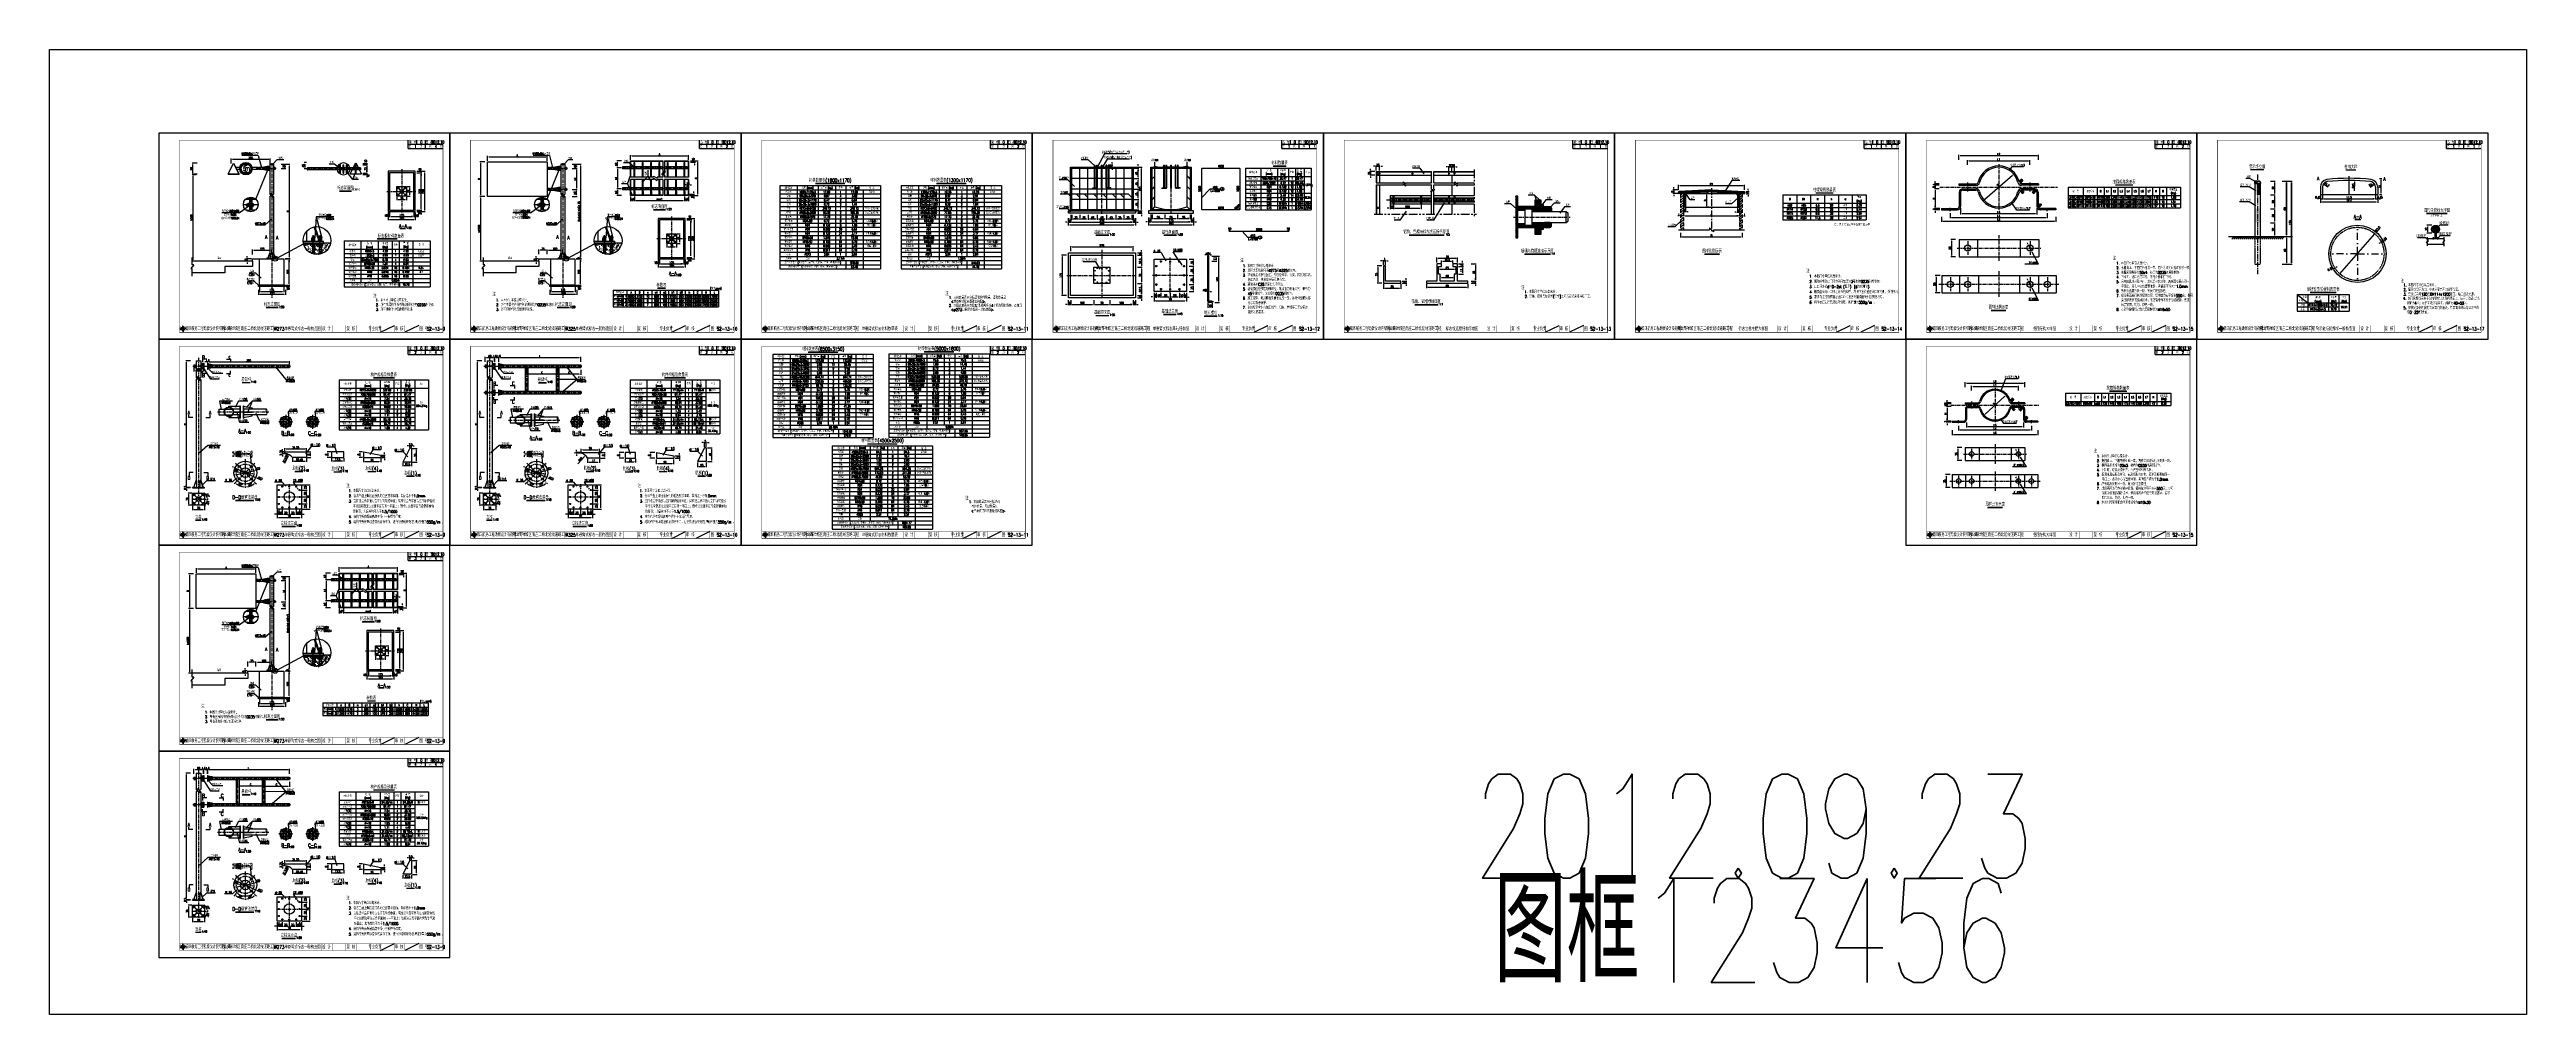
# Model space of a CAD drawing. Extents: x 4349 to 271026, y -15323 to -8945.
# Drawn here: x 4349 to 7922, y -15323 to -13932 of the extents above; entities that cross this region are included whole.
import ezdxf
from ezdxf.enums import TextEntityAlignment as Align

# ---------------------------------------------------------------- set-up
doc = ezdxf.new("R2010")
doc.units = 0
doc.header["$LTSCALE"] = 2
doc.header["$PDMODE"] = 32
doc.header["$PDSIZE"] = 0.3
for name, pattern in [('CENTER2', [28.575, 19.05, -3.175, 3.175, -3.175]), ('CENTERX2', [4, 2.5, -0.5, 0.5, -0.5]), ('DASHDOT', [1, 0.5, -0.25, 0, -0.25]), ('DASHED', [0.75, 0.5, -0.25]), ('HIDDENX2', [0.75, 0.5, -0.25]), ('PHANTOM2', [1.25, 0.625, -0.125, 0.125, -0.125, 0.125, -0.125])]:
    doc.linetypes.add(name, pattern=pattern)
doc.layers.get('0').update_dxf_attribs({"linetype": 'CONTINUOUS'})
doc.layers.get('DEFPOINTS').update_dxf_attribs({"linetype": 'CONTINUOUS'})
for name, color, linetype in [('2', 7, 'CONTINUOUS'), ('DIMENSION', 2, 'CONTINUOUS'), ('J-交通标志', 4, 'CONTINUOUS'), ('中线', 2, 'CENTERX2'), ('内框', 4, 'CONTINUOUS'), ('图框', 7, 'CONTINUOUS'), ('尺寸标注', 4, 'CONTINUOUS'), ('文字', 7, 'CONTINUOUS'), ('文字字符', 7, 'CONTINUOUS'), ('文字符号', 7, 'CONTINUOUS'), ('标志', 4, 'CONTINUOUS'), ('结构1', 1, 'CONTINUOUS'), ('结构2', 7, 'CONTINUOUS'), ('结构3', 1, 'CONTINUOUS'), ('钢筋', 1, 'CONTINUOUS')]:
    doc.layers.add(name, color=color, linetype=linetype)
doc.styles.add('gtf', font='romans__.shx', dxfattribs={"width": 0.85, "bigfont": 'hztxt.shx'})
doc.styles.get("Standard").update_dxf_attribs({"font": 'simplex1.shx', "width": 0.7, "bigfont": 'hztxt.shx'})
doc.styles.add('TEXT', font='romans__.shx', dxfattribs={"width": 0.8, "bigfont": 'hztxt.shx'})
doc.dimstyles.new('1：10', dxfattribs={"dimtxt": 3, "dimasz": 2, "dimexe": 1, "dimexo": 1, "dimgap": 0.5, "dimtad": 1, "dimrnd": 0.0095, "dimdsep": 46, "dimtxsty": 'Standard', "dimcen": 0.09, "dimclrd": 256, "dimclre": 256, "dimadec": 0, "dimazin": 0, "dimtfac": 1, "dimtix": 1, "dimtmove": 2, "dimatfit": 3, "dimfxl": 0, "dimtolj": 1, "dimtzin": 0, "dimarcsym": 0})
doc.dimstyles.new('1：20', dxfattribs={"dimtxt": 3, "dimasz": 2, "dimexe": 1, "dimexo": 1, "dimgap": 0.5, "dimtad": 1, "dimlfac": 2, "dimrnd": 0.0095, "dimdsep": 46, "dimtxsty": 'Standard', "dimcen": 0.09, "dimclrd": 256, "dimclre": 256, "dimclrt": 256, "dimadec": 0, "dimazin": 0, "dimtfac": 1, "dimtix": 1, "dimtmove": 2, "dimatfit": 3, "dimfxl": 0, "dimtolj": 1, "dimtzin": 0, "dimarcsym": 0})
doc.dimstyles.new('比例1：15', dxfattribs={"dimtxt": 3, "dimasz": 2, "dimexe": 1, "dimexo": 1, "dimgap": 0.5, "dimtad": 1, "dimlfac": 1.5, "dimzin": 13, "dimdsep": 46, "dimtxsty": 'Standard', "dimcen": -0.09, "dimclrd": 256, "dimclre": 256, "dimclrt": 256, "dimaunit": 1, "dimadec": 0, "dimazin": 0, "dimtfac": 0.0005, "dimtix": 1, "dimtmove": 2, "dimatfit": 3, "dimfxl": 0, "dimtolj": 1, "dimtzin": 13, "dimarcsym": 0})
doc.dimstyles.new('比例1：30', dxfattribs={"dimtxt": 3, "dimasz": 2, "dimexe": 1, "dimexo": 1, "dimgap": 0.5, "dimtad": 1, "dimdec": 0, "dimlfac": 3, "dimzin": 13, "dimdsep": 46, "dimtxsty": 'Standard', "dimcen": -0.09, "dimclrd": 256, "dimclre": 256, "dimclrt": 256, "dimaunit": 1, "dimadec": 0, "dimazin": 0, "dimtfac": 0.0005, "dimtdec": 0, "dimtix": 1, "dimtmove": 2, "dimatfit": 3, "dimfxl": 0, "dimtolj": 1, "dimtzin": 13, "dimarcsym": 0})
doc.dimstyles.new('比例1：40', dxfattribs={"dimtxt": 3, "dimasz": 2, "dimexe": 1, "dimexo": 1, "dimgap": 0.5, "dimtad": 1, "dimdec": 0, "dimlfac": 4, "dimzin": 13, "dimdsep": 46, "dimtxsty": 'Standard', "dimcen": -0.09, "dimclrd": 256, "dimclre": 256, "dimclrt": 256, "dimaunit": 1, "dimadec": 0, "dimazin": 0, "dimtfac": 0.0005, "dimtdec": 0, "dimtix": 1, "dimtmove": 2, "dimatfit": 3, "dimfxl": 0, "dimtolj": 1, "dimtzin": 13, "dimarcsym": 0})
doc.dimstyles.new('比例：1：50（mm)', dxfattribs={"dimtxt": 3, "dimasz": 2, "dimexe": 1, "dimexo": 1, "dimgap": 0.5, "dimtad": 1, "dimlfac": 5, "dimrnd": 0.0095, "dimdsep": 46, "dimtxsty": 'Standard', "dimcen": 0.09, "dimclrd": 256, "dimclre": 256, "dimclrt": 256, "dimadec": 0, "dimazin": 0, "dimtfac": 1, "dimtix": 1, "dimtmove": 2, "dimatfit": 3, "dimfxl": 0, "dimtolj": 1, "dimtzin": 0, "dimarcsym": 0})
pattern_1 = [(45, (5334.0519, -12622.6185), (-0.8838835, 0.8838835), [])]

# ---------------------------------------------------------------- blocks, each defined once
blk = doc.blocks.new('series')
at = {"width": 0.75}
for tag, height, p in [('页码', 4, (-35, -19)), ('图名', 5, (-220, -282)), ('图号', 5, (-20, -282))]:
    blk.add_attdef(tag, text='', height=height, dxfattribs=at).set_placement(p, align=Align.MIDDLE_CENTER)
blk = doc.blocks.new('tb')
at = {"lineweight": -3}
h = blk.add_hatch(color=256, dxfattribs=at)
h.paths.add_polyline_path([(-1.2, -0.1), (-3.8, -0.1), (-4.1, -0.4), (-1.4, -0.4), (-0.6, -1.2), (-0.5, -2.6), (-0.3, -2.2), (-0.3, -1.1)])
h.paths.add_polyline_path([(0.1, -1.1), (0.1, -3.9), (0.4, -4.3), (0.4, -1.2), (1.3, -0.4), (2.7, -0.4), (2.3, -0.2), (1.1, -0.2)])
h.paths.add_polyline_path([(1.1, 0.3), (3.6, 0.3), (4, 0.6), (1.3, 0.6), (0.4, 1.4), (0.4, 2.8), (0.2, 2.4), (0.1, 1.2)])
h.paths.add_polyline_path([(-0.3, 1.2), (-0.3, 4), (-0.6, 4.4), (-0.6, 1.4), (-1.4, 0.6), (-2.7, 0.6), (-2.3, 0.3), (-1.2, 0.3)])
for p, q in [((-1.4, 0.6), (-2.7, 0.6)), ((-0.6, 1.4), (-1.4, 0.6)), ((-0.6, 4.4), (-0.6, 1.4)), ((0.4, 2.8), (0.4, 1.4)), ((0.4, 1.4), (1.3, 0.6)), ((1.3, 0.6), (4, 0.6)), ((-4.1, -0.4), (-1.4, -0.4)), ((-1.4, -0.4), (-0.6, -1.2)), ((-0.6, -1.2), (-0.5, -2.6)), ((0.4, -1.2), (1.3, -0.4)), ((0.4, -4.3), (0.4, -1.2)), ((1.3, -0.4), (2.7, -0.4))]:
    blk.add_line(p, q, dxfattribs=at)
at = {"lineweight": -3, "const_width": 0.35, "flags": 128}
for points in [[(-0.9, 3, 0.324167), (-3.2, -0.1)], [(2.9, 0.9, 0.324403), (-0.2, 3.2)], [(0.8, -2.9, 0.325418), (3, 0.3)], [(-3, -0.8, 0.322976), (0.1, -3)]]:
    blk.add_lwpolyline(points, format="xyb", dxfattribs=at)
at = {"lineweight": -3, "flags": 128}
for points in [[(-0.9, 4), (-0.9, 1.6), (-1.5, 0.9), (-2.3, 0.9), (-2.7, 0.6), (-2.3, 0.3), (-1.2, 0.3), (-0.3, 1.2), (-0.3, 4), (-0.6, 4.4)], [(0, 0.8), (0.7, 0), (0, -0.7), (-0.8, 0)], [(3.6, 0.9), (1.4, 0.9), (0.8, 1.5), (0.8, 2.4), (0.4, 2.8), (0.2, 2.4), (0.1, 1.2), (1.1, 0.3), (3.6, 0.3), (4, 0.6)], [(-3.7, -0.8), (-1.5, -0.8), (-0.9, -1.4), (-0.9, -2.2), (-0.5, -2.6), (-0.3, -2.2), (-0.3, -1.1), (-1.2, -0.1), (-3.8, -0.1), (-4.1, -0.4)], [(0.8, -3.8), (0.8, -1.4), (1.4, -0.8), (2.3, -0.8), (2.7, -0.4), (2.3, -0.2), (1.1, -0.2), (0.1, -1.1), (0.1, -3.9), (0.4, -4.3)]]:
    blk.add_lwpolyline(points, close=True, dxfattribs=at)
blk = doc.blocks.new('DIM')
at = {"color": 4}
blk.add_lwpolyline([(-1, -0.1, 0.2, 0, 0), (0, 0, 0, 0, 0)], format="xyseb", dxfattribs=at)
blk = doc.blocks.new('*D1009')
at = {"layer": 'DEFPOINTS', "color": 0, "linetype": 'Continuous'}
for p in [(4562.2, -14112.3), (4556.2, -14237.3), (4562.2, -14237.3)]:
    blk.add_point(p, dxfattribs=at)
at = {"layer": '尺寸标注', "linetype": 'Continuous', "lineweight": -2}
for p, q in [((4561.2, -14112.3), (4555.2, -14112.3)), ((4556.2, -14114.3), (4556.2, -14235.3)), ((4561.2, -14237.3), (4555.2, -14237.3))]:
    blk.add_line(p, q, dxfattribs=at)
at = {"layer": '尺寸标注', "linetype": 'Continuous'}
for points in [[(4555.9, -14114.3), (4556.6, -14114.3), (4556.2, -14112.3)], [(4555.9, -14235.3), (4556.6, -14235.3), (4556.2, -14237.3)]]:
    blk.add_solid(points, dxfattribs=at)
at = {"layer": '尺寸标注', "linetype": 'Continuous', "insert": (4554.2, -14174.8), "char_height": 3, "attachment_point": 5, "rotation": 90}
blk.add_mtext('\\A1;≥550', dxfattribs=at)
blk = doc.blocks.new('*D1010')
at = {"layer": 'DEFPOINTS', "color": 0, "linetype": 'Continuous'}
for p in [(4672.6, -14097.8), (4676.4, -14103.8), (4689.5, -14103.8)]:
    blk.add_point(p, dxfattribs=at)
at = {"layer": '尺寸标注', "linetype": 'Continuous', "lineweight": -2}
for p, q in [((4683.5, -14097.8), (4690.5, -14097.8)), ((4683.5, -14103.8), (4690.5, -14103.8)), ((4689.5, -14099.8), (4689.5, -14101.8))]:
    blk.add_line(p, q, dxfattribs=at)
at = {"layer": '尺寸标注', "linetype": 'Continuous'}
for points in [[(4689.1, -14099.8), (4689.8, -14099.8), (4689.5, -14097.8)], [(4689.1, -14101.8), (4689.8, -14101.8), (4689.5, -14103.8)]]:
    blk.add_solid(points, dxfattribs=at)
at = {"layer": '尺寸标注', "linetype": 'Continuous', "insert": (4687.5, -14100.8), "char_height": 3, "attachment_point": 5, "rotation": 90}
blk.add_mtext('\\A1;30', dxfattribs=at)
blk = doc.blocks.new('*D1011')
at = {"layer": 'DEFPOINTS', "color": 0, "linetype": 'Continuous'}
for p in [(4672.8, -14097.8), (4676.9, -14233.7), (4695.1, -14233.7)]:
    blk.add_point(p, dxfattribs=at)
at = {"layer": '尺寸标注', "linetype": 'Continuous', "lineweight": -2}
for p, q in [((4689.1, -14097.8), (4696.1, -14097.8)), ((4695.1, -14099.8), (4695.1, -14231.7)), ((4689.1, -14233.7), (4696.1, -14233.7))]:
    blk.add_line(p, q, dxfattribs=at)
at = {"layer": '尺寸标注', "linetype": 'Continuous'}
for points in [[(4694.8, -14099.8), (4695.5, -14099.8), (4695.1, -14097.8)], [(4694.8, -14231.7), (4695.5, -14231.7), (4695.1, -14233.7)]]:
    blk.add_solid(points, dxfattribs=at)
at = {"layer": '尺寸标注', "linetype": 'Continuous', "insert": (4693.1, -14165.7), "char_height": 3, "attachment_point": 5, "rotation": 90}
blk.add_mtext('\\A1;H', dxfattribs=at)
blk = doc.blocks.new('*D1012')
at = {"layer": 'DEFPOINTS', "color": 0, "linetype": 'Continuous'}
for p in [(4687.4, -14234.1), (4695.1, -14234.1), (4690, -14272.1)]:
    blk.add_point(p, dxfattribs=at)
at = {"layer": '尺寸标注', "linetype": 'Continuous', "lineweight": -2}
for p, q in [((4689.1, -14234.1), (4696.1, -14234.1)), ((4695.1, -14270.1), (4695.1, -14236.1)), ((4691, -14272.1), (4696.1, -14272.1))]:
    blk.add_line(p, q, dxfattribs=at)
at = {"layer": '尺寸标注', "linetype": 'Continuous'}
for points in [[(4694.8, -14236.1), (4695.5, -14236.1), (4695.1, -14234.1)], [(4694.8, -14270.1), (4695.5, -14270.1), (4695.1, -14272.1)]]:
    blk.add_solid(points, dxfattribs=at)
at = {"layer": '尺寸标注', "linetype": 'Continuous', "insert": (4693.1, -14253.1), "char_height": 3, "attachment_point": 5, "rotation": 90}
blk.add_mtext('\\A1;190', dxfattribs=at)
blk = doc.blocks.new('*D1013')
at = {"layer": 'DEFPOINTS', "color": 0, "linetype": 'Continuous'}
for p in [(4690, -14272.1), (4690, -14274.1), (4695.1, -14274.1)]:
    blk.add_point(p, dxfattribs=at)
at = {"layer": '尺寸标注', "linetype": 'Continuous', "lineweight": -2}
for p, q in [((4691, -14272.1), (4696.1, -14272.1)), ((4691, -14274.1), (4696.1, -14274.1)), ((4695.1, -14270.1), (4695.1, -14268.1)), ((4695.1, -14272.1), (4695.1, -14274.1)), ((4695.1, -14276.1), (4695.1, -14278.1))]:
    blk.add_line(p, q, dxfattribs=at)
at = {"layer": '尺寸标注', "linetype": 'Continuous'}
for points in [[(4694.8, -14270.1), (4695.5, -14270.1), (4695.1, -14272.1)], [(4694.8, -14276.1), (4695.5, -14276.1), (4695.1, -14274.1)]]:
    blk.add_solid(points, dxfattribs=at)
at = {"layer": '尺寸标注', "linetype": 'Continuous', "insert": (4693.4, -14277.3), "char_height": 3, "attachment_point": 5, "rotation": 90}
blk.add_mtext('\\A1;10', dxfattribs=at)
blk = doc.blocks.new('*D1014')
at = {"layer": 'DEFPOINTS', "color": 0, "linetype": 'Continuous'}
for p in [(4652.4, -14272.1), (4687.4, -14272.1), (4687.4, -14280.9)]:
    blk.add_point(p, dxfattribs=at)
at = {"layer": '尺寸标注', "linetype": 'Continuous', "lineweight": -2}
for p, q in [((4652.4, -14274.9), (4652.4, -14281.9)), ((4654.4, -14280.9), (4685.4, -14280.9)), ((4687.4, -14274.9), (4687.4, -14281.9))]:
    blk.add_line(p, q, dxfattribs=at)
at = {"layer": '尺寸标注', "linetype": 'Continuous'}
for points in [[(4654.4, -14280.6), (4654.4, -14281.3), (4652.4, -14280.9)], [(4685.4, -14280.6), (4685.4, -14281.3), (4687.4, -14280.9)]]:
    blk.add_solid(points, dxfattribs=at)
at = {"layer": '尺寸标注', "linetype": 'Continuous', "insert": (4669.9, -14278.9), "char_height": 3, "attachment_point": 5}
blk.add_mtext('\\A1;175', dxfattribs=at)
blk = doc.blocks.new('*D1015')
at = {"layer": 'DEFPOINTS', "color": 0, "linetype": 'Continuous'}
for p in [(4651, -14274.1), (4690, -14274.1), (4690, -14284.9)]:
    blk.add_point(p, dxfattribs=at)
at = {"layer": '尺寸标注', "linetype": 'Continuous', "lineweight": -2}
for p, q in [((4651, -14278.9), (4651, -14285.9)), ((4653, -14284.9), (4688, -14284.9)), ((4690, -14278.9), (4690, -14285.9))]:
    blk.add_line(p, q, dxfattribs=at)
at = {"layer": '尺寸标注', "linetype": 'Continuous'}
for points in [[(4653, -14284.5), (4653, -14285.2), (4651, -14284.9)], [(4688, -14284.5), (4688, -14285.2), (4690, -14284.9)]]:
    blk.add_solid(points, dxfattribs=at)
at = {"layer": '尺寸标注', "linetype": 'Continuous', "insert": (4670.5, -14282.9), "char_height": 3, "attachment_point": 5}
blk.add_mtext('\\A1;195', dxfattribs=at)
blk = doc.blocks.new('*D1016')
at = {"layer": 'DEFPOINTS', "color": 0, "linetype": 'Continuous'}
for p in [(4799.2, -14096.4), (4799.2, -14098.4), (4807.2, -14098.4)]:
    blk.add_point(p, dxfattribs=at)
at = {"layer": '尺寸标注', "linetype": 'Continuous', "lineweight": -2}
for p, q in [((4801.2, -14096.4), (4808.2, -14096.4)), ((4801.2, -14098.4), (4808.2, -14098.4)), ((4807.2, -14094.4), (4807.2, -14092.4)), ((4807.2, -14096.4), (4807.2, -14098.4)), ((4807.2, -14100.4), (4807.2, -14102.4))]:
    blk.add_line(p, q, dxfattribs=at)
at = {"layer": '尺寸标注', "linetype": 'Continuous'}
for points in [[(4806.8, -14094.4), (4807.5, -14094.4), (4807.2, -14096.4)], [(4806.8, -14100.4), (4807.5, -14100.4), (4807.2, -14098.4)]]:
    blk.add_solid(points, dxfattribs=at)
at = {"layer": '尺寸标注', "linetype": 'Continuous', "insert": (4805.3, -14093.4), "char_height": 3, "attachment_point": 5, "rotation": 90}
blk.add_mtext('\\A1;10', dxfattribs=at)
blk = doc.blocks.new('*D1017')
at = {"layer": 'DEFPOINTS', "color": 0, "linetype": 'Continuous'}
for p in [(4799.2, -14098.4), (4799.2, -14110.4), (4807.2, -14110.4)]:
    blk.add_point(p, dxfattribs=at)
at = {"layer": '尺寸标注', "linetype": 'Continuous', "lineweight": -2}
for p, q in [((4801.2, -14098.4), (4808.2, -14098.4)), ((4801.2, -14110.4), (4808.2, -14110.4)), ((4807.2, -14100.4), (4807.2, -14108.4))]:
    blk.add_line(p, q, dxfattribs=at)
at = {"layer": '尺寸标注', "linetype": 'Continuous'}
for points in [[(4806.8, -14100.4), (4807.5, -14100.4), (4807.2, -14098.4)], [(4806.8, -14108.4), (4807.5, -14108.4), (4807.2, -14110.4)]]:
    blk.add_solid(points, dxfattribs=at)
at = {"layer": '尺寸标注', "linetype": 'Continuous', "insert": (4805.2, -14104.4), "char_height": 3, "attachment_point": 5, "rotation": 90}
blk.add_mtext('\\A1;70', dxfattribs=at)
blk = doc.blocks.new('*D1018')
at = {"layer": 'DEFPOINTS', "color": 0, "linetype": 'Continuous'}
for p in [(4799.2, -14110.4), (4799.2, -14112.4), (4807.2, -14112.4)]:
    blk.add_point(p, dxfattribs=at)
at = {"layer": '尺寸标注', "linetype": 'Continuous', "lineweight": -2}
for p, q in [((4801.2, -14110.4), (4808.2, -14110.4)), ((4801.2, -14112.4), (4808.2, -14112.4)), ((4807.2, -14108.4), (4807.2, -14106.4)), ((4807.2, -14110.4), (4807.2, -14112.4)), ((4807.2, -14114.4), (4807.2, -14116.4))]:
    blk.add_line(p, q, dxfattribs=at)
at = {"layer": '尺寸标注', "linetype": 'Continuous'}
for points in [[(4806.8, -14108.4), (4807.5, -14108.4), (4807.2, -14110.4)], [(4806.8, -14114.4), (4807.5, -14114.4), (4807.2, -14112.4)]]:
    blk.add_solid(points, dxfattribs=at)
at = {"layer": '尺寸标注', "linetype": 'Continuous', "insert": (4809.2, -14114.6), "char_height": 3, "attachment_point": 5, "rotation": 90}
blk.add_mtext('\\A1;10', dxfattribs=at)
blk = doc.blocks.new('*D1019')
at = {"layer": 'DEFPOINTS', "color": 0, "linetype": 'Continuous'}
for p in [(4717.5, -14104.4), (4721.3, -14095.4), (4721.3, -14104.4)]:
    blk.add_point(p, dxfattribs=at)
at = {"layer": '尺寸标注', "linetype": 'Continuous', "lineweight": -2}
for p, q in [((4720.3, -14095.4), (4716.5, -14095.4)), ((4720.3, -14104.4), (4716.5, -14104.4)), ((4717.5, -14097.4), (4717.5, -14102.4))]:
    blk.add_line(p, q, dxfattribs=at)
at = {"layer": '尺寸标注', "linetype": 'Continuous'}
for points in [[(4717.2, -14097.4), (4717.8, -14097.4), (4717.5, -14095.4)], [(4717.2, -14102.4), (4717.8, -14102.4), (4717.5, -14104.4)]]:
    blk.add_solid(points, dxfattribs=at)
at = {"layer": '尺寸标注', "linetype": 'Continuous', "insert": (4715.5, -14099.9), "char_height": 3, "attachment_point": 5, "rotation": 90}
blk.add_mtext('\\A1;45', dxfattribs=at)
blk = doc.blocks.new('*D1020')
at = {"layer": 'DEFPOINTS', "color": 0, "linetype": 'Continuous'}
for p in [(4850.5, -14143.9), (4864.5, -14143.9), (4864.5, -14148.7)]:
    blk.add_point(p, dxfattribs=at)
at = {"layer": '尺寸标注', "linetype": 'Continuous', "lineweight": -2}
for p, q in [((4850.5, -14144.9), (4850.5, -14149.7)), ((4864.5, -14144.9), (4864.5, -14149.7)), ((4852.5, -14148.7), (4862.5, -14148.7))]:
    blk.add_line(p, q, dxfattribs=at)
at = {"layer": '尺寸标注', "linetype": 'Continuous'}
for points in [[(4852.5, -14148.3), (4852.5, -14149), (4850.5, -14148.7)], [(4862.5, -14148.3), (4862.5, -14149), (4864.5, -14148.7)]]:
    blk.add_solid(points, dxfattribs=at)
at = {"layer": '尺寸标注', "linetype": 'Continuous', "insert": (4857.5, -14146.7), "char_height": 3, "attachment_point": 5}
blk.add_mtext('\\A1;70', dxfattribs=at)
blk = doc.blocks.new('*D1021')
at = {"layer": 'DEFPOINTS', "color": 0, "linetype": 'Continuous'}
for p in [(4864.5, -14129.9), (4864.5, -14143.9), (4868.7, -14143.9)]:
    blk.add_point(p, dxfattribs=at)
at = {"layer": '尺寸标注', "linetype": 'Continuous', "lineweight": -2}
for p, q in [((4865.5, -14129.9), (4869.7, -14129.9)), ((4865.5, -14143.9), (4869.7, -14143.9)), ((4868.7, -14131.9), (4868.7, -14141.9))]:
    blk.add_line(p, q, dxfattribs=at)
at = {"layer": '尺寸标注', "linetype": 'Continuous'}
for points in [[(4868.4, -14131.9), (4869, -14131.9), (4868.7, -14129.9)], [(4868.4, -14141.9), (4869, -14141.9), (4868.7, -14143.9)]]:
    blk.add_solid(points, dxfattribs=at)
at = {"layer": '尺寸标注', "linetype": 'Continuous', "insert": (4866.7, -14136.9), "char_height": 3, "attachment_point": 5, "rotation": 90}
blk.add_mtext('\\A1;70', dxfattribs=at)
blk = doc.blocks.new('*D1022')
at = {"layer": 'DEFPOINTS', "color": 0, "linetype": 'Continuous'}
for p in [(4838, -14165.9), (4840, -14163.9), (4840, -14173.1)]:
    blk.add_point(p, dxfattribs=at)
at = {"layer": '尺寸标注', "linetype": 'Continuous', "lineweight": -2}
for p, q in [((4836, -14173.1), (4834, -14173.1)), ((4838, -14167.1), (4838, -14174.1)), ((4838, -14173.1), (4840, -14173.1)), ((4840, -14167.1), (4840, -14174.1)), ((4842, -14173.1), (4844, -14173.1))]:
    blk.add_line(p, q, dxfattribs=at)
at = {"layer": '尺寸标注', "linetype": 'Continuous'}
for points in [[(4836, -14172.8), (4836, -14173.5), (4838, -14173.1)], [(4842, -14172.8), (4842, -14173.5), (4840, -14173.1)]]:
    blk.add_solid(points, dxfattribs=at)
at = {"layer": '尺寸标注', "linetype": 'Continuous', "insert": (4834.8, -14171.5), "char_height": 3, "attachment_point": 5}
blk.add_mtext('\\A1;10', dxfattribs=at)
blk = doc.blocks.new('*D1023')
at = {"layer": 'DEFPOINTS', "color": 0, "linetype": 'Continuous'}
for p in [(4840, -14163.9), (4875, -14163.9), (4875, -14173.1)]:
    blk.add_point(p, dxfattribs=at)
at = {"layer": '尺寸标注', "linetype": 'Continuous', "lineweight": -2}
for p, q in [((4840, -14167.1), (4840, -14174.1)), ((4842, -14173.1), (4873, -14173.1)), ((4875, -14167.1), (4875, -14174.1))]:
    blk.add_line(p, q, dxfattribs=at)
at = {"layer": '尺寸标注', "linetype": 'Continuous'}
for points in [[(4842, -14172.8), (4842, -14173.5), (4840, -14173.1)], [(4873, -14172.8), (4873, -14173.5), (4875, -14173.1)]]:
    blk.add_solid(points, dxfattribs=at)
at = {"layer": '尺寸标注', "linetype": 'Continuous', "insert": (4857.5, -14171.1), "char_height": 3, "attachment_point": 5}
blk.add_mtext('\\A1;175', dxfattribs=at)
blk = doc.blocks.new('*D1024')
at = {"layer": 'DEFPOINTS', "color": 0, "linetype": 'Continuous'}
for p in [(4875, -14163.9), (4877, -14163.9), (4877, -14173.1)]:
    blk.add_point(p, dxfattribs=at)
at = {"layer": '尺寸标注', "linetype": 'Continuous', "lineweight": -2}
for p, q in [((4873, -14173.1), (4871, -14173.1)), ((4875, -14167.1), (4875, -14174.1)), ((4875, -14173.1), (4877, -14173.1)), ((4877, -14167.1), (4877, -14174.1)), ((4879, -14173.1), (4881, -14173.1))]:
    blk.add_line(p, q, dxfattribs=at)
at = {"layer": '尺寸标注', "linetype": 'Continuous'}
for points in [[(4873, -14172.8), (4873, -14173.5), (4875, -14173.1)], [(4879, -14172.8), (4879, -14173.5), (4877, -14173.1)]]:
    blk.add_solid(points, dxfattribs=at)
at = {"layer": '尺寸标注', "linetype": 'Continuous', "insert": (4879.7, -14171.5), "char_height": 3, "attachment_point": 5}
blk.add_mtext('\\A1;10', dxfattribs=at)
blk = doc.blocks.new('*D1025')
at = {"layer": 'DEFPOINTS', "color": 0, "linetype": 'Continuous'}
for p in [(4838, -14165.9), (4877, -14165.9), (4877, -14177.4)]:
    blk.add_point(p, dxfattribs=at)
at = {"layer": '尺寸标注', "linetype": 'Continuous', "lineweight": -2}
for p, q in [((4838, -14171.4), (4838, -14178.4)), ((4840, -14177.4), (4875, -14177.4)), ((4877, -14171.4), (4877, -14178.4))]:
    blk.add_line(p, q, dxfattribs=at)
at = {"layer": '尺寸标注', "linetype": 'Continuous'}
for points in [[(4840, -14177.1), (4840, -14177.8), (4838, -14177.4)], [(4875, -14177.1), (4875, -14177.8), (4877, -14177.4)]]:
    blk.add_solid(points, dxfattribs=at)
at = {"layer": '尺寸标注', "linetype": 'Continuous', "insert": (4857.5, -14175.4), "char_height": 3, "attachment_point": 5}
blk.add_mtext('\\A1;195', dxfattribs=at)
blk = doc.blocks.new('*D1026')
at = {"layer": 'DEFPOINTS', "color": 0, "linetype": 'Continuous'}
for p in [(4875, -14163.9), (4875, -14165.9), (4885.4, -14165.9)]:
    blk.add_point(p, dxfattribs=at)
at = {"layer": '尺寸标注', "linetype": 'Continuous', "lineweight": -2}
for p, q in [((4879.4, -14163.9), (4886.4, -14163.9)), ((4879.4, -14165.9), (4886.4, -14165.9)), ((4885.4, -14161.9), (4885.4, -14159.9)), ((4885.4, -14163.9), (4885.4, -14165.9)), ((4885.4, -14167.9), (4885.4, -14169.9))]:
    blk.add_line(p, q, dxfattribs=at)
at = {"layer": '尺寸标注', "linetype": 'Continuous'}
for points in [[(4885.1, -14161.9), (4885.8, -14161.9), (4885.4, -14163.9)], [(4885.1, -14167.9), (4885.8, -14167.9), (4885.4, -14165.9)]]:
    blk.add_solid(points, dxfattribs=at)
at = {"layer": '尺寸标注', "linetype": 'Continuous', "insert": (4882.8, -14168.2), "char_height": 3, "attachment_point": 5, "rotation": 90}
blk.add_mtext('\\A1;10', dxfattribs=at)
blk = doc.blocks.new('*D1027')
at = {"layer": 'DEFPOINTS', "color": 0, "linetype": 'Continuous'}
for p in [(4875, -14109.9), (4885.4, -14109.9), (4875, -14163.9)]:
    blk.add_point(p, dxfattribs=at)
at = {"layer": '尺寸标注', "linetype": 'Continuous', "lineweight": -2}
for p, q in [((4879.4, -14109.9), (4886.4, -14109.9)), ((4885.4, -14161.9), (4885.4, -14111.9)), ((4879.4, -14163.9), (4886.4, -14163.9))]:
    blk.add_line(p, q, dxfattribs=at)
at = {"layer": '尺寸标注', "linetype": 'Continuous'}
for points in [[(4885.1, -14111.9), (4885.8, -14111.9), (4885.4, -14109.9)], [(4885.1, -14161.9), (4885.8, -14161.9), (4885.4, -14163.9)]]:
    blk.add_solid(points, dxfattribs=at)
at = {"layer": '尺寸标注', "linetype": 'Continuous', "insert": (4883.4, -14136.9), "char_height": 3, "attachment_point": 5, "rotation": 90}
blk.add_mtext('\\A1;270', dxfattribs=at)
blk = doc.blocks.new('*D1028')
at = {"layer": 'DEFPOINTS', "color": 0, "linetype": 'Continuous'}
for p in [(4875, -14107.9), (4875, -14109.9), (4885.4, -14107.9)]:
    blk.add_point(p, dxfattribs=at)
at = {"layer": '尺寸标注', "linetype": 'Continuous', "lineweight": -2}
for p, q in [((4879.4, -14107.9), (4886.4, -14107.9)), ((4879.4, -14109.9), (4886.4, -14109.9)), ((4885.4, -14105.9), (4885.4, -14103.9)), ((4885.4, -14109.9), (4885.4, -14107.9)), ((4885.4, -14111.9), (4885.4, -14113.9))]:
    blk.add_line(p, q, dxfattribs=at)
at = {"layer": '尺寸标注', "linetype": 'Continuous'}
for points in [[(4885.1, -14105.9), (4885.8, -14105.9), (4885.4, -14107.9)], [(4885.1, -14111.9), (4885.8, -14111.9), (4885.4, -14109.9)]]:
    blk.add_solid(points, dxfattribs=at)
at = {"layer": '尺寸标注', "linetype": 'Continuous', "insert": (4883.7, -14105.7), "char_height": 3, "attachment_point": 5, "rotation": 90}
blk.add_mtext('\\A1;10', dxfattribs=at)
blk = doc.blocks.new('*D1029')
at = {"layer": 'DEFPOINTS', "color": 0, "linetype": 'Continuous'}
for p in [(4877, -14107.9), (4877, -14165.9), (4890.1, -14165.9)]:
    blk.add_point(p, dxfattribs=at)
at = {"layer": '尺寸标注', "linetype": 'Continuous', "lineweight": -2}
for p, q in [((4884.1, -14107.9), (4891.1, -14107.9)), ((4890.1, -14109.9), (4890.1, -14163.9)), ((4884.1, -14165.9), (4891.1, -14165.9))]:
    blk.add_line(p, q, dxfattribs=at)
at = {"layer": '尺寸标注', "linetype": 'Continuous'}
for points in [[(4889.8, -14109.9), (4890.5, -14109.9), (4890.1, -14107.9)], [(4889.8, -14163.9), (4890.5, -14163.9), (4890.1, -14165.9)]]:
    blk.add_solid(points, dxfattribs=at)
at = {"layer": '尺寸标注', "linetype": 'Continuous', "insert": (4888.1, -14136.9), "char_height": 3, "attachment_point": 5, "rotation": 90}
blk.add_mtext('\\A1;290', dxfattribs=at)
blk = doc.blocks.new('*D1030')
at = {"layer": 'DEFPOINTS', "color": 0, "linetype": 'Continuous'}
for p in [(4556.2, -14096.1), (4606.9, -14096.1), (4606.9, -14112.1)]:
    blk.add_point(p, dxfattribs=at)
at = {"layer": '尺寸标注', "linetype": 'Continuous', "lineweight": -2}
for p, q in [((4562.2, -14096.1), (4555.2, -14096.1)), ((4562.2, -14112.1), (4555.2, -14112.1)), ((4556.2, -14110.1), (4556.2, -14098.1))]:
    blk.add_line(p, q, dxfattribs=at)
at = {"layer": '尺寸标注', "linetype": 'Continuous'}
for points in [[(4555.9, -14098.1), (4556.6, -14098.1), (4556.2, -14096.1)], [(4555.9, -14110.1), (4556.6, -14110.1), (4556.2, -14112.1)]]:
    blk.add_solid(points, dxfattribs=at)
at = {"layer": '尺寸标注', "linetype": 'Continuous', "insert": (4554.2, -14104.1), "char_height": 3, "attachment_point": 5, "rotation": 90}
blk.add_mtext('\\A1;90', dxfattribs=at)
blk = doc.blocks.new('*D1031')
at = {"layer": 'DEFPOINTS', "color": 0, "linetype": 'Continuous'}
for p in [(4611.3, -14103.8), (4667.7, -14090.5), (4667.7, -14103.8)]:
    blk.add_point(p, dxfattribs=at)
at = {"layer": '尺寸标注', "linetype": 'Continuous', "lineweight": -2}
for p, q in [((4611.3, -14096.5), (4611.3, -14089.5)), ((4613.3, -14090.5), (4665.7, -14090.5)), ((4667.7, -14096.5), (4667.7, -14089.5))]:
    blk.add_line(p, q, dxfattribs=at)
at = {"layer": '尺寸标注', "linetype": 'Continuous'}
for points in [[(4613.3, -14090.1), (4613.3, -14090.8), (4611.3, -14090.5)], [(4665.7, -14090.1), (4665.7, -14090.8), (4667.7, -14090.5)]]:
    blk.add_solid(points, dxfattribs=at)
at = {"layer": '尺寸标注', "linetype": 'Continuous', "insert": (4639.5, -14088.5), "char_height": 3, "attachment_point": 5}
blk.add_mtext('\\A1;300', dxfattribs=at)
blk = doc.blocks.new('*D1032')
at = {"layer": 'DEFPOINTS', "color": 0, "linetype": 'Continuous'}
for p in [(4642.3, -14234.1), (4669.9, -14221.6), (4669.9, -14233.7)]:
    blk.add_point(p, dxfattribs=at)
at = {"layer": '尺寸标注', "linetype": 'Continuous', "lineweight": -2}
for p, q in [((4642.3, -14227.6), (4642.3, -14220.6)), ((4644.3, -14221.6), (4667.9, -14221.6)), ((4669.9, -14227.6), (4669.9, -14220.6))]:
    blk.add_line(p, q, dxfattribs=at)
at = {"layer": '尺寸标注', "linetype": 'Continuous'}
for points in [[(4644.3, -14221.2), (4644.3, -14221.9), (4642.3, -14221.6)], [(4667.9, -14221.2), (4667.9, -14221.9), (4669.9, -14221.6)]]:
    blk.add_solid(points, dxfattribs=at)
at = {"layer": '尺寸标注', "color": 0, "linetype": 'Continuous', "insert": (4656.1, -14219.6), "char_height": 3, "attachment_point": 5}
blk.add_mtext('\\A1;175', dxfattribs=at)
blk = doc.blocks.new('*D1033')
at = {"layer": 'DEFPOINTS', "color": 0, "linetype": 'Continuous'}
for p in [(4634.6, -14237.3), (4642.3, -14234.1), (4642.3, -14237.3)]:
    blk.add_point(p, dxfattribs=at)
at = {"layer": '尺寸标注', "linetype": 'Continuous', "lineweight": -2}
for p, q in [((4640.6, -14234.1), (4633.6, -14234.1)), ((4640.6, -14237.3), (4633.6, -14237.3)), ((4634.6, -14232.1), (4634.6, -14230.1)), ((4634.6, -14234.1), (4634.6, -14237.3)), ((4634.6, -14239.3), (4634.6, -14241.3))]:
    blk.add_line(p, q, dxfattribs=at)
at = {"layer": '尺寸标注', "linetype": 'Continuous'}
for points in [[(4634.3, -14232.1), (4634.9, -14232.1), (4634.6, -14234.1)], [(4634.3, -14239.3), (4634.9, -14239.3), (4634.6, -14237.3)]]:
    blk.add_solid(points, dxfattribs=at)
at = {"layer": '尺寸标注', "color": 0, "linetype": 'Continuous', "insert": (4632.6, -14235.7), "char_height": 3, "attachment_point": 5, "rotation": 90}
blk.add_mtext('\\A1;25', dxfattribs=at)
blk = doc.blocks.new('*D972')
at = {"layer": 'DEFPOINTS', "color": 0, "linetype": 'Continuous'}
for p in [(4577.3, -14384.6), (4577.7, -14382.6), (4577.7, -14384.6)]:
    blk.add_point(p, dxfattribs=at)
at = {"layer": '尺寸标注', "linetype": 'Continuous', "lineweight": -2}
for p, q in [((4575.3, -14382.6), (4573.3, -14382.6)), ((4577.3, -14383.6), (4577.3, -14381.6)), ((4577.3, -14382.6), (4577.7, -14382.6)), ((4577.7, -14383.6), (4577.7, -14381.6)), ((4579.7, -14382.6), (4581.7, -14382.6))]:
    blk.add_line(p, q, dxfattribs=at)
at = {"layer": '尺寸标注', "linetype": 'Continuous'}
for points in [[(4575.3, -14382.3), (4575.3, -14383), (4577.3, -14382.6)], [(4579.7, -14382.3), (4579.7, -14383), (4577.7, -14382.6)]]:
    blk.add_solid(points, dxfattribs=at)
at = {"layer": '尺寸标注', "linetype": 'Continuous', "insert": (4577.5, -14380.6), "char_height": 3, "attachment_point": 5}
blk.add_mtext('\\A1;1.6', dxfattribs=at)
blk = doc.blocks.new('*D973')
at = {"layer": 'DEFPOINTS', "color": 0, "linetype": 'Continuous'}
for p in [(4577.7, -14384.6), (4695.6, -14382.6), (4695.6, -14387)]:
    blk.add_point(p, dxfattribs=at)
at = {"layer": '尺寸标注', "linetype": 'Continuous', "lineweight": -2}
for p, q in [((4577.7, -14383.6), (4577.7, -14381.6)), ((4579.7, -14382.6), (4693.6, -14382.6)), ((4695.6, -14386), (4695.6, -14381.6))]:
    blk.add_line(p, q, dxfattribs=at)
at = {"layer": '尺寸标注', "linetype": 'Continuous'}
for points in [[(4579.7, -14382.3), (4579.7, -14383), (4577.7, -14382.6)], [(4693.6, -14382.3), (4693.6, -14383), (4695.6, -14382.6)]]:
    blk.add_solid(points, dxfattribs=at)
at = {"layer": '尺寸标注', "linetype": 'Continuous', "insert": (4636.6, -14380.6), "char_height": 3, "attachment_point": 5}
blk.add_mtext('\\A1;300', dxfattribs=at)
blk = doc.blocks.new('*D974')
at = {"layer": 'DEFPOINTS', "color": 0, "linetype": 'Continuous'}
for p in [(4557.8, -14387), (4571.5, -14387), (4571.5, -14395.4)]:
    blk.add_point(p, dxfattribs=at)
at = {"layer": '尺寸标注', "linetype": 'Continuous', "lineweight": -2}
for p, q in [((4557.8, -14389.4), (4557.8, -14396.4)), ((4559.8, -14395.4), (4569.5, -14395.4)), ((4571.5, -14389.4), (4571.5, -14396.4))]:
    blk.add_line(p, q, dxfattribs=at)
at = {"layer": '尺寸标注', "linetype": 'Continuous'}
for points in [[(4559.8, -14395.1), (4559.8, -14395.8), (4557.8, -14395.4)], [(4569.5, -14395.1), (4569.5, -14395.8), (4571.5, -14395.4)]]:
    blk.add_solid(points, dxfattribs=at)
at = {"layer": '尺寸标注', "linetype": 'Continuous', "insert": (4564.6, -14393.4), "char_height": 3, "attachment_point": 5}
blk.add_mtext('\\A1;60', dxfattribs=at)
blk = doc.blocks.new('*D975')
at = {"layer": 'DEFPOINTS', "color": 0, "linetype": 'Continuous'}
for p in [(4616.9, -14535.4), (4646.7, -14549.4)]:
    blk.add_point(p, dxfattribs=at)
at = {"layer": '尺寸标注', "linetype": 'Continuous', "lineweight": -2}
for p, q in [((4615, -14534.5), (4613.2, -14533.7)), ((4616.9, -14535.4), (4646.7, -14549.4)), ((4654.8, -14553.2), (4648.5, -14550.3))]:
    blk.add_line(p, q, dxfattribs=at)
at = {"layer": '尺寸标注', "linetype": 'Continuous'}
for points in [[(4615.2, -14534.2), (4614.9, -14534.8), (4616.9, -14535.4)], [(4648.7, -14550), (4648.4, -14550.6), (4646.7, -14549.4)]]:
    blk.add_solid(points, dxfattribs=at)
at = {"layer": '尺寸标注', "color": 0, "linetype": 'Continuous', "insert": (4653.4, -14550.3), "char_height": 3, "attachment_point": 5, "rotation": 334.8082}
blk.add_mtext('\\A1;∅33', dxfattribs=at)
blk = doc.blocks.new('*D976')
at = {"layer": 'DEFPOINTS', "color": 0, "linetype": 'Continuous'}
for p in [(4644, -14539.7), (4619.6, -14545)]:
    blk.add_point(p, dxfattribs=at)
at = {"layer": '尺寸标注', "linetype": 'Continuous', "lineweight": -2}
for p, q in [((4619.6, -14545), (4644, -14539.7)), ((4652.7, -14537.8), (4645.9, -14539.3)), ((4617.6, -14545.5), (4615.7, -14545.9))]:
    blk.add_line(p, q, dxfattribs=at)
at = {"layer": '尺寸标注', "linetype": 'Continuous'}
for points in [[(4645.9, -14539), (4646, -14539.6), (4644, -14539.7)], [(4617.5, -14545.2), (4617.7, -14545.8), (4619.6, -14545)]]:
    blk.add_solid(points, dxfattribs=at)
at = {"layer": '尺寸标注', "color": 0, "linetype": 'Continuous', "insert": (4649.9, -14536.4), "char_height": 3, "attachment_point": 5, "rotation": 12.336}
blk.add_mtext('\\A1;∅25', dxfattribs=at)
blk = doc.blocks.new('*D977')
at = {"layer": 'DEFPOINTS', "color": 0, "linetype": 'Continuous'}
for p in [(4624.8, -14541.6), (4638.7, -14543.2)]:
    blk.add_point(p, dxfattribs=at)
at = {"layer": '尺寸标注', "linetype": 'Continuous', "lineweight": -2}
for p, q in [((4615.9, -14540.6), (4622.8, -14541.4)), ((4638.7, -14543.2), (4624.8, -14541.6)), ((4640.7, -14543.4), (4642.7, -14543.6))]:
    blk.add_line(p, q, dxfattribs=at)
at = {"layer": '尺寸标注', "linetype": 'Continuous'}
for points in [[(4622.9, -14541), (4622.8, -14541.7), (4624.8, -14541.6)], [(4640.8, -14543.1), (4640.7, -14543.7), (4638.7, -14543.2)]]:
    blk.add_solid(points, dxfattribs=at)
at = {"layer": '尺寸标注', "color": 0, "linetype": 'Continuous', "insert": (4618.6, -14538.9), "char_height": 3, "attachment_point": 5, "rotation": 353.4851}
blk.add_mtext('\\A1;∅14', dxfattribs=at)
blk = doc.blocks.new('*D978')
at = {"layer": 'DEFPOINTS', "color": 0, "linetype": 'Continuous'}
for p in [(4617.8, -14528.4), (4631.8, -14522.9), (4631.8, -14563.9), (4637.1, -14562.1), (4647.9, -14558.5)]:
    blk.add_point(p, dxfattribs=at)
at = {"layer": '尺寸标注', "linetype": 'Continuous', "lineweight": -2}
blk.add_arc((4631.8, -14542.4), 20.4, 275.6095, 309.3905, dxfattribs=at)
at = {"layer": '尺寸标注', "linetype": 'Continuous'}
for points in [[(4633.8, -14563.1), (4633.8, -14562.4), (4631.8, -14562.8)], [(4644.5, -14557.9), (4645, -14558.4), (4646.2, -14556.8)]]:
    blk.add_solid(points, dxfattribs=at)
at = {"layer": '尺寸标注', "color": 0, "linetype": 'Continuous', "insert": (4638.8, -14559.4), "char_height": 3, "attachment_point": 5, "rotation": 22.5}
blk.add_mtext('\\A1;45°', dxfattribs=at)
blk = doc.blocks.new('*D979')
at = {"layer": 'DEFPOINTS', "color": 0, "linetype": 'Continuous'}
for p in [(4631.8, -14522.9), (4645.8, -14528.4), (4615.7, -14558.5), (4621.6, -14560.1), (4631.8, -14563.9)]:
    blk.add_point(p, dxfattribs=at)
at = {"layer": '尺寸标注', "linetype": 'Continuous', "lineweight": -2}
blk.add_arc((4631.8, -14542.4), 20.4, 230.6095, 264.3905, dxfattribs=at)
at = {"layer": '尺寸标注', "linetype": 'Continuous'}
for points in [[(4618.6, -14558.4), (4619, -14557.9), (4617.3, -14556.8)], [(4629.8, -14562.4), (4629.8, -14563.1), (4631.8, -14562.8)]]:
    blk.add_solid(points, dxfattribs=at)
at = {"layer": '尺寸标注', "color": 0, "linetype": 'Continuous', "insert": (4624.7, -14559.4), "char_height": 3, "attachment_point": 5, "rotation": 337.5}
blk.add_mtext('\\A1;45°', dxfattribs=at)
blk = doc.blocks.new('*D980')
at = {"layer": 'DEFPOINTS', "color": 0, "linetype": 'Continuous'}
for p in [(4677.7, -14587.3), (4677.7, -14602), (4680.2, -14587.3)]:
    blk.add_point(p, dxfattribs=at)
at = {"layer": '尺寸标注', "linetype": 'Continuous', "lineweight": -2}
for p, q in [((4675.7, -14602), (4673.7, -14602)), ((4677.7, -14596), (4677.7, -14603)), ((4680.2, -14602), (4677.7, -14602)), ((4680.2, -14596), (4680.2, -14603)), ((4682.2, -14602), (4684.2, -14602))]:
    blk.add_line(p, q, dxfattribs=at)
at = {"layer": '尺寸标注', "linetype": 'Continuous'}
for points in [[(4675.7, -14601.7), (4675.7, -14602.4), (4677.7, -14602)], [(4682.2, -14601.7), (4682.2, -14602.4), (4680.2, -14602)]]:
    blk.add_solid(points, dxfattribs=at)
at = {"layer": '尺寸标注', "linetype": 'Continuous', "insert": (4679, -14600), "char_height": 3, "attachment_point": 5}
blk.add_mtext('\\A1;5', dxfattribs=at)
blk = doc.blocks.new('*D981')
at = {"layer": 'DEFPOINTS', "color": 0, "linetype": 'Continuous'}
for p in [(4680.2, -14587.3), (4685.2, -14592.3), (4685.2, -14602)]:
    blk.add_point(p, dxfattribs=at)
at = {"layer": '尺寸标注', "linetype": 'Continuous', "lineweight": -2}
for p, q in [((4678.2, -14602), (4676.2, -14602)), ((4680.2, -14596), (4680.2, -14603)), ((4680.2, -14602), (4685.2, -14602)), ((4685.2, -14596), (4685.2, -14603)), ((4687.2, -14602), (4689.2, -14602))]:
    blk.add_line(p, q, dxfattribs=at)
at = {"layer": '尺寸标注', "linetype": 'Continuous'}
for points in [[(4678.2, -14601.7), (4678.2, -14602.4), (4680.2, -14602)], [(4687.2, -14601.7), (4687.2, -14602.4), (4685.2, -14602)]]:
    blk.add_solid(points, dxfattribs=at)
at = {"layer": '尺寸标注', "linetype": 'Continuous', "insert": (4682.7, -14600), "char_height": 3, "attachment_point": 5}
blk.add_mtext('\\A1;10', dxfattribs=at)
blk = doc.blocks.new('*D982')
at = {"layer": 'DEFPOINTS', "color": 0, "linetype": 'Continuous'}
for p in [(4685.2, -14592.3), (4695.2, -14592.3), (4695.2, -14602)]:
    blk.add_point(p, dxfattribs=at)
at = {"layer": '尺寸标注', "linetype": 'Continuous', "lineweight": -2}
for p, q in [((4685.2, -14596), (4685.2, -14603)), ((4687.2, -14602), (4693.2, -14602)), ((4695.2, -14596), (4695.2, -14603))]:
    blk.add_line(p, q, dxfattribs=at)
at = {"layer": '尺寸标注', "linetype": 'Continuous'}
for points in [[(4687.2, -14601.7), (4687.2, -14602.4), (4685.2, -14602)], [(4693.2, -14601.7), (4693.2, -14602.4), (4695.2, -14602)]]:
    blk.add_solid(points, dxfattribs=at)
at = {"layer": '尺寸标注', "linetype": 'Continuous', "insert": (4690.2, -14600), "char_height": 3, "attachment_point": 5}
blk.add_mtext('\\A1;20', dxfattribs=at)
blk = doc.blocks.new('*D983')
at = {"layer": 'DEFPOINTS', "color": 0, "linetype": 'Continuous'}
for p in [(4695.2, -14592.3), (4705.2, -14592.3), (4705.2, -14602)]:
    blk.add_point(p, dxfattribs=at)
at = {"layer": '尺寸标注', "linetype": 'Continuous', "lineweight": -2}
for p, q in [((4695.2, -14596), (4695.2, -14603)), ((4697.2, -14602), (4703.2, -14602)), ((4705.2, -14596), (4705.2, -14603))]:
    blk.add_line(p, q, dxfattribs=at)
at = {"layer": '尺寸标注', "linetype": 'Continuous'}
for points in [[(4697.2, -14601.7), (4697.2, -14602.4), (4695.2, -14602)], [(4703.2, -14601.7), (4703.2, -14602.4), (4705.2, -14602)]]:
    blk.add_solid(points, dxfattribs=at)
at = {"layer": '尺寸标注', "linetype": 'Continuous', "insert": (4700.2, -14600), "char_height": 3, "attachment_point": 5}
blk.add_mtext('\\A1;20', dxfattribs=at)
blk = doc.blocks.new('*D984')
at = {"layer": 'DEFPOINTS', "color": 0, "linetype": 'Continuous'}
for p in [(4705.2, -14592.3), (4710.2, -14587.3), (4710.2, -14602)]:
    blk.add_point(p, dxfattribs=at)
at = {"layer": '尺寸标注', "linetype": 'Continuous', "lineweight": -2}
for p, q in [((4703.2, -14602), (4701.2, -14602)), ((4705.2, -14596), (4705.2, -14603)), ((4705.2, -14602), (4710.2, -14602)), ((4710.2, -14596), (4710.2, -14603)), ((4712.2, -14602), (4714.2, -14602))]:
    blk.add_line(p, q, dxfattribs=at)
at = {"layer": '尺寸标注', "linetype": 'Continuous'}
for points in [[(4703.2, -14601.7), (4703.2, -14602.4), (4705.2, -14602)], [(4712.2, -14601.7), (4712.2, -14602.4), (4710.2, -14602)]]:
    blk.add_solid(points, dxfattribs=at)
at = {"layer": '尺寸标注', "linetype": 'Continuous', "insert": (4707.7, -14600), "char_height": 3, "attachment_point": 5}
blk.add_mtext('\\A1;10', dxfattribs=at)
blk = doc.blocks.new('*D985')
at = {"layer": 'DEFPOINTS', "color": 0, "linetype": 'Continuous'}
for p in [(4710.2, -14587.3), (4712.7, -14587.3), (4712.7, -14602)]:
    blk.add_point(p, dxfattribs=at)
at = {"layer": '尺寸标注', "linetype": 'Continuous', "lineweight": -2}
for p, q in [((4708.2, -14602), (4706.2, -14602)), ((4710.2, -14596), (4710.2, -14603)), ((4710.2, -14602), (4712.7, -14602)), ((4712.7, -14596), (4712.7, -14603)), ((4714.7, -14602), (4716.7, -14602))]:
    blk.add_line(p, q, dxfattribs=at)
at = {"layer": '尺寸标注', "linetype": 'Continuous'}
for points in [[(4708.2, -14601.7), (4708.2, -14602.4), (4710.2, -14602)], [(4714.7, -14601.7), (4714.7, -14602.4), (4712.7, -14602)]]:
    blk.add_solid(points, dxfattribs=at)
at = {"layer": '尺寸标注', "linetype": 'Continuous', "insert": (4711.5, -14600), "char_height": 3, "attachment_point": 5}
blk.add_mtext('\\A1;5', dxfattribs=at)
blk = doc.blocks.new('*D986')
at = {"layer": 'DEFPOINTS', "color": 0, "linetype": 'Continuous'}
for p in [(4677.7, -14594.8), (4712.7, -14594.8), (4712.7, -14606.9)]:
    blk.add_point(p, dxfattribs=at)
at = {"layer": '尺寸标注', "linetype": 'Continuous', "lineweight": -2}
for p, q in [((4677.7, -14600.9), (4677.7, -14607.9)), ((4679.7, -14606.9), (4710.7, -14606.9)), ((4712.7, -14600.9), (4712.7, -14607.9))]:
    blk.add_line(p, q, dxfattribs=at)
at = {"layer": '尺寸标注', "linetype": 'Continuous'}
for points in [[(4679.7, -14606.5), (4679.7, -14607.2), (4677.7, -14606.9)], [(4710.7, -14606.5), (4710.7, -14607.2), (4712.7, -14606.9)]]:
    blk.add_solid(points, dxfattribs=at)
at = {"layer": '尺寸标注', "linetype": 'Continuous', "insert": (4695.2, -14604.9), "char_height": 3, "attachment_point": 5}
blk.add_mtext('\\A1;70', dxfattribs=at)
blk = doc.blocks.new('*D987')
at = {"layer": 'DEFPOINTS', "color": 0, "linetype": 'Continuous'}
for p in [(4710.2, -14587.3), (4712.7, -14594.8), (4720, -14587.3)]:
    blk.add_point(p, dxfattribs=at)
at = {"layer": '尺寸标注', "linetype": 'Continuous', "lineweight": -2}
for p, q in [((4714, -14587.3), (4721, -14587.3)), ((4714, -14594.8), (4721, -14594.8)), ((4720, -14592.8), (4720, -14589.3))]:
    blk.add_line(p, q, dxfattribs=at)
at = {"layer": '尺寸标注', "linetype": 'Continuous'}
for points in [[(4719.7, -14589.3), (4720.3, -14589.3), (4720, -14587.3)], [(4719.7, -14592.8), (4720.3, -14592.8), (4720, -14594.8)]]:
    blk.add_solid(points, dxfattribs=at)
at = {"layer": '尺寸标注', "linetype": 'Continuous', "insert": (4718, -14591), "char_height": 3, "attachment_point": 5, "rotation": 90}
blk.add_mtext('\\A1;15', dxfattribs=at)
blk = doc.blocks.new('*D988')
at = {"layer": 'DEFPOINTS', "color": 0, "linetype": 'Continuous'}
for p in [(4710.2, -14577.3), (4720, -14577.3), (4710.2, -14587.3)]:
    blk.add_point(p, dxfattribs=at)
at = {"layer": '尺寸标注', "linetype": 'Continuous', "lineweight": -2}
for p, q in [((4714, -14577.3), (4721, -14577.3)), ((4714, -14587.3), (4721, -14587.3)), ((4720, -14585.3), (4720, -14579.3))]:
    blk.add_line(p, q, dxfattribs=at)
at = {"layer": '尺寸标注', "linetype": 'Continuous'}
for points in [[(4719.7, -14579.3), (4720.3, -14579.3), (4720, -14577.3)], [(4719.7, -14585.3), (4720.3, -14585.3), (4720, -14587.3)]]:
    blk.add_solid(points, dxfattribs=at)
at = {"layer": '尺寸标注', "linetype": 'Continuous', "insert": (4718, -14582.3), "char_height": 3, "attachment_point": 5, "rotation": 90}
blk.add_mtext('\\A1;20', dxfattribs=at)
blk = doc.blocks.new('*D989')
at = {"layer": 'DEFPOINTS', "color": 0, "linetype": 'Continuous'}
for p in [(4710.2, -14567.3), (4710.2, -14577.3), (4720, -14567.3)]:
    blk.add_point(p, dxfattribs=at)
at = {"layer": '尺寸标注', "linetype": 'Continuous', "lineweight": -2}
for p, q in [((4714, -14567.3), (4721, -14567.3)), ((4714, -14577.3), (4721, -14577.3)), ((4720, -14575.3), (4720, -14569.3))]:
    blk.add_line(p, q, dxfattribs=at)
at = {"layer": '尺寸标注', "linetype": 'Continuous'}
for points in [[(4719.7, -14569.3), (4720.3, -14569.3), (4720, -14567.3)], [(4719.7, -14575.3), (4720.3, -14575.3), (4720, -14577.3)]]:
    blk.add_solid(points, dxfattribs=at)
at = {"layer": '尺寸标注', "linetype": 'Continuous', "insert": (4718, -14572.3), "char_height": 3, "attachment_point": 5, "rotation": 90}
blk.add_mtext('\\A1;20', dxfattribs=at)
blk = doc.blocks.new('*D990')
at = {"layer": 'DEFPOINTS', "color": 0, "linetype": 'Continuous'}
for p in [(4710.2, -14559.8), (4710.2, -14567.3), (4720, -14559.8)]:
    blk.add_point(p, dxfattribs=at)
at = {"layer": '尺寸标注', "linetype": 'Continuous', "lineweight": -2}
for p, q in [((4714, -14559.8), (4721, -14559.8)), ((4714, -14567.3), (4721, -14567.3)), ((4720, -14565.3), (4720, -14561.8))]:
    blk.add_line(p, q, dxfattribs=at)
at = {"layer": '尺寸标注', "linetype": 'Continuous'}
for points in [[(4719.7, -14561.8), (4720.3, -14561.8), (4720, -14559.8)], [(4719.7, -14565.3), (4720.3, -14565.3), (4720, -14567.3)]]:
    blk.add_solid(points, dxfattribs=at)
at = {"layer": '尺寸标注', "linetype": 'Continuous', "insert": (4718, -14563.5), "char_height": 3, "attachment_point": 5, "rotation": 90}
blk.add_mtext('\\A1;15', dxfattribs=at)
blk = doc.blocks.new('*D991')
at = {"layer": 'DEFPOINTS', "color": 0, "linetype": 'Continuous'}
for p in [(4712.7, -14559.8), (4712.7, -14594.8), (4724.4, -14594.8)]:
    blk.add_point(p, dxfattribs=at)
at = {"layer": '尺寸标注', "linetype": 'Continuous', "lineweight": -2}
for p, q in [((4718.4, -14559.8), (4725.4, -14559.8)), ((4724.4, -14561.8), (4724.4, -14592.8)), ((4718.4, -14594.8), (4725.4, -14594.8))]:
    blk.add_line(p, q, dxfattribs=at)
at = {"layer": '尺寸标注', "linetype": 'Continuous'}
for points in [[(4724.1, -14561.8), (4724.7, -14561.8), (4724.4, -14559.8)], [(4724.1, -14592.8), (4724.7, -14592.8), (4724.4, -14594.8)]]:
    blk.add_solid(points, dxfattribs=at)
at = {"layer": '尺寸标注', "linetype": 'Continuous', "insert": (4722.4, -14577.3), "char_height": 3, "attachment_point": 5, "rotation": 90}
blk.add_mtext('\\A1;70', dxfattribs=at)
blk = doc.blocks.new('*D992')
at = {"layer": 'DEFPOINTS', "color": 0, "linetype": 'Continuous'}
for p in [(4688.9, -14512.2), (4720.2, -14507.8), (4720.2, -14512.2)]:
    blk.add_point(p, dxfattribs=at)
at = {"layer": '尺寸标注', "linetype": 'Continuous', "lineweight": -2}
for p, q in [((4688.9, -14511.2), (4688.9, -14506.8)), ((4690.9, -14507.8), (4718.2, -14507.8)), ((4720.2, -14511.2), (4720.2, -14506.8))]:
    blk.add_line(p, q, dxfattribs=at)
at = {"layer": '尺寸标注', "linetype": 'Continuous'}
for points in [[(4690.9, -14507.5), (4690.9, -14508.1), (4688.9, -14507.8)], [(4718.2, -14507.5), (4718.2, -14508.1), (4720.2, -14507.8)]]:
    blk.add_solid(points, dxfattribs=at)
at = {"layer": '尺寸标注', "color": 0, "linetype": 'Continuous', "insert": (4704.5, -14505.8), "char_height": 3, "attachment_point": 5}
blk.add_mtext('\\A1;31.25', dxfattribs=at)
blk = doc.blocks.new('*D993')
at = {"layer": 'DEFPOINTS', "color": 0, "linetype": 'Continuous'}
for p in [(4685.3, -14514.9), (4688.9, -14512.2), (4688.9, -14514.9)]:
    blk.add_point(p, dxfattribs=at)
at = {"layer": '尺寸标注', "linetype": 'Continuous', "lineweight": -2}
for p, q in [((4687.9, -14512.2), (4684.3, -14512.2)), ((4687.9, -14514.9), (4684.3, -14514.9)), ((4685.3, -14510.2), (4685.3, -14508.2)), ((4685.3, -14512.2), (4685.3, -14514.9)), ((4685.3, -14516.9), (4685.3, -14518.9))]:
    blk.add_line(p, q, dxfattribs=at)
at = {"layer": '尺寸标注', "linetype": 'Continuous'}
for points in [[(4685, -14510.2), (4685.6, -14510.2), (4685.3, -14512.2)], [(4685, -14516.9), (4685.6, -14516.9), (4685.3, -14514.9)]]:
    blk.add_solid(points, dxfattribs=at)
at = {"layer": '尺寸标注', "color": 0, "linetype": 'Continuous', "insert": (4683.3, -14513.6), "char_height": 3, "attachment_point": 5, "rotation": 90}
blk.add_mtext('\\A1;2.75', dxfattribs=at)
blk = doc.blocks.new('*D994')
at = {"layer": 'DEFPOINTS', "color": 0, "linetype": 'Continuous'}
for p in [(4720.2, -14512.2), (4720.2, -14520.2), (4725.2, -14520.2)]:
    blk.add_point(p, dxfattribs=at)
at = {"layer": '尺寸标注', "linetype": 'Continuous', "lineweight": -2}
for p, q in [((4721.2, -14512.2), (4726.2, -14512.2)), ((4721.2, -14520.2), (4726.2, -14520.2)), ((4725.2, -14514.2), (4725.2, -14518.2))]:
    blk.add_line(p, q, dxfattribs=at)
at = {"layer": '尺寸标注', "linetype": 'Continuous'}
for points in [[(4724.9, -14514.2), (4725.5, -14514.2), (4725.2, -14512.2)], [(4724.9, -14518.2), (4725.5, -14518.2), (4725.2, -14520.2)]]:
    blk.add_solid(points, dxfattribs=at)
at = {"layer": '尺寸标注', "color": 0, "linetype": 'Continuous', "insert": (4723.2, -14516.2), "char_height": 3, "attachment_point": 5, "rotation": 90}
blk.add_mtext('\\A1;8', dxfattribs=at)
blk = doc.blocks.new('*D995')
at = {"layer": 'DEFPOINTS', "color": 0, "linetype": 'Continuous'}
for p in [(4699.7, -14520.2), (4720.2, -14520.2), (4720.2, -14525.5)]:
    blk.add_point(p, dxfattribs=at)
at = {"layer": '尺寸标注', "linetype": 'Continuous', "lineweight": -2}
for p, q in [((4699.7, -14521.2), (4699.7, -14526.5)), ((4701.7, -14525.5), (4718.2, -14525.5)), ((4720.2, -14521.2), (4720.2, -14526.5))]:
    blk.add_line(p, q, dxfattribs=at)
at = {"layer": '尺寸标注', "linetype": 'Continuous'}
for points in [[(4701.7, -14525.1), (4701.7, -14525.8), (4699.7, -14525.5)], [(4718.2, -14525.1), (4718.2, -14525.8), (4720.2, -14525.5)]]:
    blk.add_solid(points, dxfattribs=at)
at = {"layer": '尺寸标注', "color": 0, "linetype": 'Continuous', "insert": (4709.9, -14523.5), "char_height": 3, "attachment_point": 5}
blk.add_mtext('\\A1;20.49', dxfattribs=at)
blk = doc.blocks.new('*D996')
at = {"layer": 'DEFPOINTS', "color": 0, "linetype": 'Continuous'}
for p in [(4688.9, -14528.6), (4694.8, -14516.3)]:
    blk.add_point(p, dxfattribs=at)
at = {"layer": '尺寸标注', "linetype": 'Continuous', "lineweight": -2}
blk.add_line((4688.9, -14528.6), (4694, -14518.1), dxfattribs=at)
at = {"layer": '尺寸标注', "linetype": 'Continuous'}
blk.add_solid([(4693.7, -14518), (4694.3, -14518.2), (4694.8, -14516.3)], dxfattribs=at)
at = {"layer": '尺寸标注', "color": 0, "linetype": 'Continuous', "insert": (4689.7, -14521.7), "char_height": 3, "attachment_point": 5, "rotation": 64.272}
blk.add_mtext('\\A1;R13.65', dxfattribs=at)
blk = doc.blocks.new('*D997')
at = {"layer": 'DEFPOINTS', "color": 0, "linetype": 'Continuous'}
for p in [(4750.7, -14520.2), (4756.2, -14512.2), (4756.2, -14520.2)]:
    blk.add_point(p, dxfattribs=at)
at = {"layer": '尺寸标注', "linetype": 'Continuous', "lineweight": -2}
for p, q in [((4755.2, -14512.2), (4749.7, -14512.2)), ((4755.2, -14520.2), (4749.7, -14520.2)), ((4750.7, -14514.2), (4750.7, -14518.2))]:
    blk.add_line(p, q, dxfattribs=at)
at = {"layer": '尺寸标注', "linetype": 'Continuous'}
for points in [[(4750.4, -14514.2), (4751.1, -14514.2), (4750.7, -14512.2)], [(4750.4, -14518.2), (4751.1, -14518.2), (4750.7, -14520.2)]]:
    blk.add_solid(points, dxfattribs=at)
at = {"layer": '尺寸标注', "color": 0, "linetype": 'Continuous', "insert": (4748.7, -14516.2), "char_height": 3, "attachment_point": 5, "rotation": 90}
blk.add_mtext('\\A1;8', dxfattribs=at)
blk = doc.blocks.new('*D998')
at = {"layer": 'DEFPOINTS', "color": 0, "linetype": 'Continuous'}
for p in [(4756.2, -14520.2), (4773.8, -14520.2), (4773.8, -14525)]:
    blk.add_point(p, dxfattribs=at)
at = {"layer": '尺寸标注', "linetype": 'Continuous', "lineweight": -2}
for p, q in [((4756.2, -14521.2), (4756.2, -14526)), ((4758.2, -14525), (4771.8, -14525)), ((4773.8, -14521.2), (4773.8, -14526))]:
    blk.add_line(p, q, dxfattribs=at)
at = {"layer": '尺寸标注', "linetype": 'Continuous'}
for points in [[(4758.2, -14524.6), (4758.2, -14525.3), (4756.2, -14525)], [(4771.8, -14524.6), (4771.8, -14525.3), (4773.8, -14525)]]:
    blk.add_solid(points, dxfattribs=at)
at = {"layer": '尺寸标注', "color": 0, "linetype": 'Continuous', "insert": (4765, -14523), "char_height": 3, "attachment_point": 5}
blk.add_mtext('\\A1;17.6', dxfattribs=at)
blk = doc.blocks.new('*D999')
at = {"layer": 'DEFPOINTS', "color": 0, "linetype": 'Continuous'}
for p in [(4802.1, -14520.2), (4827.1, -14520.2), (4827.1, -14526.1)]:
    blk.add_point(p, dxfattribs=at)
at = {"layer": '尺寸标注', "linetype": 'Continuous', "lineweight": -2}
for p, q in [((4802.1, -14521.2), (4802.1, -14527.1)), ((4804.1, -14526.1), (4825.1, -14526.1)), ((4827.1, -14521.2), (4827.1, -14527.1))]:
    blk.add_line(p, q, dxfattribs=at)
at = {"layer": '尺寸标注', "linetype": 'Continuous'}
for points in [[(4804.1, -14525.8), (4804.1, -14526.4), (4802.1, -14526.1)], [(4825.1, -14525.8), (4825.1, -14526.4), (4827.1, -14526.1)]]:
    blk.add_solid(points, dxfattribs=at)
at = {"layer": '尺寸标注', "color": 0, "linetype": 'Continuous', "insert": (4814.6, -14524.1), "char_height": 3, "attachment_point": 5}
blk.add_mtext('\\A1;25', dxfattribs=at)
blk = doc.blocks.new('*D1000')
at = {"layer": 'DEFPOINTS', "color": 0, "linetype": 'Continuous'}
for p in [(4797.3, -14512.2), (4802.1, -14512.2), (4802.1, -14520.2)]:
    blk.add_point(p, dxfattribs=at)
at = {"layer": '尺寸标注', "linetype": 'Continuous', "lineweight": -2}
for p, q in [((4801.1, -14512.2), (4796.3, -14512.2)), ((4801.1, -14520.2), (4796.3, -14520.2)), ((4797.3, -14518.2), (4797.3, -14514.2))]:
    blk.add_line(p, q, dxfattribs=at)
at = {"layer": '尺寸标注', "linetype": 'Continuous'}
for points in [[(4797, -14514.2), (4797.7, -14514.2), (4797.3, -14512.2)], [(4797, -14518.2), (4797.7, -14518.2), (4797.3, -14520.2)]]:
    blk.add_solid(points, dxfattribs=at)
at = {"layer": '尺寸标注', "color": 0, "linetype": 'Continuous', "insert": (4795.3, -14516.2), "char_height": 3, "attachment_point": 5, "rotation": 90}
blk.add_mtext('\\A1;8', dxfattribs=at)
blk = doc.blocks.new('*D1001')
at = {"layer": 'DEFPOINTS', "color": 0, "linetype": 'Continuous'}
for p in [(4827.1, -14517.2), (4827.1, -14520.2), (4832.4, -14517.2)]:
    blk.add_point(p, dxfattribs=at)
at = {"layer": '尺寸标注', "linetype": 'Continuous', "lineweight": -2}
for p, q in [((4828.1, -14517.2), (4833.4, -14517.2)), ((4828.1, -14520.2), (4833.4, -14520.2)), ((4832.4, -14515.2), (4832.4, -14513.2)), ((4832.4, -14520.2), (4832.4, -14517.2)), ((4832.4, -14522.2), (4832.4, -14524.2))]:
    blk.add_line(p, q, dxfattribs=at)
at = {"layer": '尺寸标注', "linetype": 'Continuous'}
for points in [[(4832.1, -14515.2), (4832.8, -14515.2), (4832.4, -14517.2)], [(4832.1, -14522.2), (4832.8, -14522.2), (4832.4, -14520.2)]]:
    blk.add_solid(points, dxfattribs=at)
at = {"layer": '尺寸标注', "color": 0, "linetype": 'Continuous', "insert": (4830.4, -14518.7), "char_height": 3, "attachment_point": 5, "rotation": 90}
blk.add_mtext('\\A1;3', dxfattribs=at)
blk = doc.blocks.new('*D1002')
at = {"layer": 'DEFPOINTS', "color": 0, "linetype": 'Continuous'}
for p in [(4859.1, -14527.2), (4871.6, -14527.2), (4871.6, -14532.1)]:
    blk.add_point(p, dxfattribs=at)
at = {"layer": '尺寸标注', "linetype": 'Continuous', "lineweight": -2}
for p, q in [((4859.1, -14528.2), (4859.1, -14533.1)), ((4861.1, -14532.1), (4869.6, -14532.1)), ((4871.6, -14528.2), (4871.6, -14533.1))]:
    blk.add_line(p, q, dxfattribs=at)
at = {"layer": '尺寸标注', "linetype": 'Continuous'}
for points in [[(4861.1, -14531.8), (4861.1, -14532.5), (4859.1, -14532.1)], [(4869.6, -14531.8), (4869.6, -14532.5), (4871.6, -14532.1)]]:
    blk.add_solid(points, dxfattribs=at)
at = {"layer": '尺寸标注', "color": 0, "linetype": 'Continuous', "insert": (4865.4, -14530.1), "char_height": 3, "attachment_point": 5}
blk.add_mtext('\\A1;12.5', dxfattribs=at)
blk = doc.blocks.new('*D1003')
at = {"layer": 'DEFPOINTS', "color": 0, "linetype": 'Continuous'}
for p in [(4871.6, -14507.2), (4871.6, -14527.2), (4878.9, -14507.2)]:
    blk.add_point(p, dxfattribs=at)
at = {"layer": '尺寸标注', "linetype": 'Continuous', "lineweight": -2}
for p, q in [((4872.9, -14507.2), (4879.9, -14507.2)), ((4872.9, -14527.2), (4879.9, -14527.2)), ((4878.9, -14525.2), (4878.9, -14509.2))]:
    blk.add_line(p, q, dxfattribs=at)
at = {"layer": '尺寸标注', "linetype": 'Continuous'}
for points in [[(4878.5, -14509.2), (4879.2, -14509.2), (4878.9, -14507.2)], [(4878.5, -14525.2), (4879.2, -14525.2), (4878.9, -14527.2)]]:
    blk.add_solid(points, dxfattribs=at)
at = {"layer": '尺寸标注', "color": 0, "linetype": 'Continuous', "insert": (4876.9, -14517.2), "char_height": 3, "attachment_point": 5, "rotation": 90}
blk.add_mtext('\\A1;20', dxfattribs=at)
blk = doc.blocks.new('*D1004')
at = {"layer": 'DEFPOINTS', "color": 0, "linetype": 'Continuous'}
for p in [(4871.6, -14503.6), (4869.1, -14507.2), (4871.6, -14507.2)]:
    blk.add_point(p, dxfattribs=at)
at = {"layer": '尺寸标注', "linetype": 'Continuous', "lineweight": -2}
for p, q in [((4867.1, -14503.6), (4865.1, -14503.6)), ((4869.1, -14506.2), (4869.1, -14502.6)), ((4869.1, -14503.6), (4871.6, -14503.6)), ((4871.6, -14506.2), (4871.6, -14502.6)), ((4873.6, -14503.6), (4875.6, -14503.6))]:
    blk.add_line(p, q, dxfattribs=at)
at = {"layer": '尺寸标注', "linetype": 'Continuous'}
for points in [[(4867.1, -14503.3), (4867.1, -14504), (4869.1, -14503.6)], [(4873.6, -14503.3), (4873.6, -14504), (4871.6, -14503.6)]]:
    blk.add_solid(points, dxfattribs=at)
at = {"layer": '尺寸标注', "color": 0, "linetype": 'Continuous', "insert": (4870.4, -14501.6), "char_height": 3, "attachment_point": 5}
blk.add_mtext('\\A1;2.5', dxfattribs=at)
blk = doc.blocks.new('*D1005')
at = {"layer": 'DEFPOINTS', "color": 0, "linetype": 'Continuous'}
for p in [(4555.5, -14589.1), (4573, -14589.1), (4573, -14595.2)]:
    blk.add_point(p, dxfattribs=at)
at = {"layer": '尺寸标注', "linetype": 'Continuous', "lineweight": -2}
for p, q in [((4555.5, -14590.1), (4555.5, -14596.2)), ((4557.5, -14595.2), (4571, -14595.2)), ((4573, -14590.1), (4573, -14596.2))]:
    blk.add_line(p, q, dxfattribs=at)
at = {"layer": '尺寸标注', "linetype": 'Continuous'}
for points in [[(4557.5, -14594.9), (4557.5, -14595.5), (4555.5, -14595.2)], [(4571, -14594.9), (4571, -14595.5), (4573, -14595.2)]]:
    blk.add_solid(points, dxfattribs=at)
at = {"layer": '尺寸标注', "color": 0, "linetype": 'Continuous', "insert": (4564.3, -14593.2), "char_height": 3, "attachment_point": 5}
blk.add_mtext('\\A1;70', dxfattribs=at)
blk = doc.blocks.new('*D1006')
at = {"layer": 'DEFPOINTS', "color": 0, "linetype": 'Continuous'}
for p in [(4550.2, -14571.6), (4555.5, -14571.6), (4555.5, -14589.1)]:
    blk.add_point(p, dxfattribs=at)
at = {"layer": '尺寸标注', "linetype": 'Continuous', "lineweight": -2}
for p, q in [((4554.5, -14571.6), (4549.2, -14571.6)), ((4550.2, -14587.1), (4550.2, -14573.6)), ((4554.5, -14589.1), (4549.2, -14589.1))]:
    blk.add_line(p, q, dxfattribs=at)
at = {"layer": '尺寸标注', "linetype": 'Continuous'}
for points in [[(4549.8, -14573.6), (4550.5, -14573.6), (4550.2, -14571.6)], [(4549.8, -14587.1), (4550.5, -14587.1), (4550.2, -14589.1)]]:
    blk.add_solid(points, dxfattribs=at)
at = {"layer": '尺寸标注', "color": 0, "linetype": 'Continuous', "insert": (4548.2, -14580.4), "char_height": 3, "attachment_point": 5, "rotation": 90}
blk.add_mtext('\\A1;70', dxfattribs=at)
blk = doc.blocks.new('*D1007')
at = {"layer": 'DEFPOINTS', "color": 0, "linetype": 'Continuous'}
for p in [(4546.9, -14563.7), (4555.5, -14563.7), (4555.5, -14564.2)]:
    blk.add_point(p, dxfattribs=at)
at = {"layer": '尺寸标注', "linetype": 'Continuous', "lineweight": -2}
for p, q in [((4552.9, -14563.7), (4545.9, -14563.7)), ((4552.9, -14564.2), (4545.9, -14564.2)), ((4546.9, -14561.7), (4546.9, -14559.7)), ((4546.9, -14564.2), (4546.9, -14563.7)), ((4546.9, -14566.2), (4546.9, -14568.2))]:
    blk.add_line(p, q, dxfattribs=at)
at = {"layer": '尺寸标注', "linetype": 'Continuous'}
for points in [[(4546.5, -14561.7), (4547.2, -14561.7), (4546.9, -14563.7)], [(4546.5, -14566.2), (4547.2, -14566.2), (4546.9, -14564.2)]]:
    blk.add_solid(points, dxfattribs=at)
at = {"layer": '尺寸标注', "color": 0, "linetype": 'Continuous', "insert": (4544.9, -14564), "char_height": 3, "attachment_point": 5, "rotation": 90}
blk.add_mtext('\\A1;0.5', dxfattribs=at)
blk = doc.blocks.new('*D1008')
at = {"layer": 'DEFPOINTS', "color": 0, "linetype": 'Continuous'}
for p in [(4546.9, -14381.2), (4560.9, -14381.2), (4546.9, -14563.7)]:
    blk.add_point(p, dxfattribs=at)
at = {"layer": '尺寸标注', "linetype": 'Continuous', "lineweight": -2}
for p, q in [((4552.9, -14381.2), (4545.9, -14381.2)), ((4546.9, -14561.7), (4546.9, -14383.2)), ((4546.9, -14563.7), (4545.9, -14563.7))]:
    blk.add_line(p, q, dxfattribs=at)
at = {"layer": '尺寸标注', "linetype": 'Continuous'}
for points in [[(4546.5, -14383.2), (4547.2, -14383.2), (4546.9, -14381.2)], [(4546.5, -14561.7), (4547.2, -14561.7), (4546.9, -14563.7)]]:
    blk.add_solid(points, dxfattribs=at)
at = {"layer": '尺寸标注', "color": 0, "linetype": 'Continuous', "insert": (4544.9, -14472.5), "char_height": 3, "attachment_point": 5, "rotation": 90}
blk.add_mtext('\\A1;H', dxfattribs=at)
blk = doc.blocks.new('*D953')
at = {"layer": 'DEFPOINTS', "color": 0, "linetype": 'Continuous'}
for p in [(4562.2, -14738), (4551.1, -14831.3), (4562.2, -14831.3)]:
    blk.add_point(p, dxfattribs=at)
at = {"layer": '尺寸标注', "linetype": 'Continuous', "lineweight": -2}
for p, q in [((4557.1, -14738), (4550.1, -14738)), ((4551.1, -14740), (4551.1, -14829.3)), ((4557.1, -14831.3), (4550.1, -14831.3))]:
    blk.add_line(p, q, dxfattribs=at)
at = {"layer": '尺寸标注', "linetype": 'Continuous'}
for points in [[(4550.7, -14740), (4551.4, -14740), (4551.1, -14738)], [(4550.7, -14829.3), (4551.4, -14829.3), (4551.1, -14831.3)]]:
    blk.add_solid(points, dxfattribs=at)
at = {"layer": '尺寸标注', "linetype": 'Continuous', "insert": (4549.1, -14784.6), "char_height": 3, "attachment_point": 5, "rotation": 90}
blk.add_mtext('\\A1;h≥550', dxfattribs=at)
blk = doc.blocks.new('*D954')
at = {"layer": 'DEFPOINTS', "color": 0, "linetype": 'Continuous'}
for p in [(4672.6, -14691.8), (4676.4, -14697.8), (4689.5, -14697.8)]:
    blk.add_point(p, dxfattribs=at)
at = {"layer": '尺寸标注', "linetype": 'Continuous', "lineweight": -2}
for p, q in [((4683.5, -14691.8), (4690.5, -14691.8)), ((4683.5, -14697.8), (4690.5, -14697.8)), ((4689.5, -14693.8), (4689.5, -14695.8))]:
    blk.add_line(p, q, dxfattribs=at)
at = {"layer": '尺寸标注', "linetype": 'Continuous'}
for points in [[(4689.1, -14693.8), (4689.8, -14693.8), (4689.5, -14691.8)], [(4689.1, -14695.8), (4689.8, -14695.8), (4689.5, -14697.8)]]:
    blk.add_solid(points, dxfattribs=at)
at = {"layer": '尺寸标注', "linetype": 'Continuous', "insert": (4687.5, -14694.8), "char_height": 3, "attachment_point": 5, "rotation": 90}
blk.add_mtext('\\A1;30', dxfattribs=at)
blk = doc.blocks.new('*D955')
at = {"layer": 'DEFPOINTS', "color": 0, "linetype": 'Continuous'}
for p in [(4672.8, -14691.8), (4676.9, -14827.7), (4695.1, -14827.7)]:
    blk.add_point(p, dxfattribs=at)
at = {"layer": '尺寸标注', "linetype": 'Continuous', "lineweight": -2}
for p, q in [((4689.1, -14691.8), (4696.1, -14691.8)), ((4695.1, -14693.8), (4695.1, -14825.7)), ((4689.1, -14827.7), (4696.1, -14827.7))]:
    blk.add_line(p, q, dxfattribs=at)
at = {"layer": '尺寸标注', "linetype": 'Continuous'}
for points in [[(4694.8, -14693.8), (4695.5, -14693.8), (4695.1, -14691.8)], [(4694.8, -14825.7), (4695.5, -14825.7), (4695.1, -14827.7)]]:
    blk.add_solid(points, dxfattribs=at)
at = {"layer": '尺寸标注', "linetype": 'Continuous', "insert": (4693.1, -14759.7), "char_height": 3, "attachment_point": 5, "rotation": 90}
blk.add_mtext('\\A1;H=h+b1+b2+5', dxfattribs=at)
blk = doc.blocks.new('*D956')
at = {"layer": 'DEFPOINTS', "color": 0, "linetype": 'Continuous'}
for p in [(4687.4, -14828.1), (4695.1, -14828.1), (4690, -14866.1)]:
    blk.add_point(p, dxfattribs=at)
at = {"layer": '尺寸标注', "linetype": 'Continuous', "lineweight": -2}
for p, q in [((4689.1, -14828.1), (4696.1, -14828.1)), ((4695.1, -14864.1), (4695.1, -14830.1)), ((4691, -14866.1), (4696.1, -14866.1))]:
    blk.add_line(p, q, dxfattribs=at)
at = {"layer": '尺寸标注', "linetype": 'Continuous'}
for points in [[(4694.8, -14830.1), (4695.5, -14830.1), (4695.1, -14828.1)], [(4694.8, -14864.1), (4695.5, -14864.1), (4695.1, -14866.1)]]:
    blk.add_solid(points, dxfattribs=at)
at = {"layer": '尺寸标注', "linetype": 'Continuous', "insert": (4693.1, -14847.1), "char_height": 3, "attachment_point": 5, "rotation": 90}
blk.add_mtext('\\A1;190', dxfattribs=at)
blk = doc.blocks.new('*D957')
at = {"layer": 'DEFPOINTS', "color": 0, "linetype": 'Continuous'}
for p in [(4690, -14866.1), (4690, -14868.1), (4695.1, -14868.1)]:
    blk.add_point(p, dxfattribs=at)
at = {"layer": '尺寸标注', "linetype": 'Continuous', "lineweight": -2}
for p, q in [((4695.1, -14864.1), (4695.1, -14862.1)), ((4691, -14866.1), (4696.1, -14866.1)), ((4691, -14868.1), (4696.1, -14868.1)), ((4695.1, -14866.1), (4695.1, -14868.1)), ((4695.1, -14870.1), (4695.1, -14872.1))]:
    blk.add_line(p, q, dxfattribs=at)
at = {"layer": '尺寸标注', "linetype": 'Continuous'}
for points in [[(4694.8, -14864.1), (4695.5, -14864.1), (4695.1, -14866.1)], [(4694.8, -14870.1), (4695.5, -14870.1), (4695.1, -14868.1)]]:
    blk.add_solid(points, dxfattribs=at)
at = {"layer": '尺寸标注', "linetype": 'Continuous', "insert": (4693.4, -14871.3), "char_height": 3, "attachment_point": 5, "rotation": 90}
blk.add_mtext('\\A1;10', dxfattribs=at)
blk = doc.blocks.new('*D958')
at = {"layer": 'DEFPOINTS', "color": 0, "linetype": 'Continuous'}
for p in [(4652.4, -14866.1), (4687.4, -14866.1), (4687.4, -14874.9)]:
    blk.add_point(p, dxfattribs=at)
at = {"layer": '尺寸标注', "linetype": 'Continuous', "lineweight": -2}
for p, q in [((4652.4, -14868.9), (4652.4, -14875.9)), ((4654.4, -14874.9), (4685.4, -14874.9)), ((4687.4, -14868.9), (4687.4, -14875.9))]:
    blk.add_line(p, q, dxfattribs=at)
at = {"layer": '尺寸标注', "linetype": 'Continuous'}
for points in [[(4654.4, -14874.6), (4654.4, -14875.3), (4652.4, -14874.9)], [(4685.4, -14874.6), (4685.4, -14875.3), (4687.4, -14874.9)]]:
    blk.add_solid(points, dxfattribs=at)
at = {"layer": '尺寸标注', "linetype": 'Continuous', "insert": (4669.9, -14872.9), "char_height": 3, "attachment_point": 5}
blk.add_mtext('\\A1;175', dxfattribs=at)
blk = doc.blocks.new('*D959')
at = {"layer": 'DEFPOINTS', "color": 0, "linetype": 'Continuous'}
for p in [(4651, -14868.1), (4690, -14868.1), (4690, -14878.9)]:
    blk.add_point(p, dxfattribs=at)
at = {"layer": '尺寸标注', "linetype": 'Continuous', "lineweight": -2}
for p, q in [((4651, -14872.9), (4651, -14879.9)), ((4653, -14878.9), (4688, -14878.9)), ((4690, -14872.9), (4690, -14879.9))]:
    blk.add_line(p, q, dxfattribs=at)
at = {"layer": '尺寸标注', "linetype": 'Continuous'}
for points in [[(4653, -14878.5), (4653, -14879.2), (4651, -14878.9)], [(4688, -14878.5), (4688, -14879.2), (4690, -14878.9)]]:
    blk.add_solid(points, dxfattribs=at)
at = {"layer": '尺寸标注', "linetype": 'Continuous', "insert": (4670.5, -14876.9), "char_height": 3, "attachment_point": 5}
blk.add_mtext('\\A1;195', dxfattribs=at)
blk = doc.blocks.new('*D960')
at = {"layer": 'DEFPOINTS', "color": 0, "linetype": 'Continuous'}
for p in [(4819.8, -14805.9), (4833.8, -14805.9), (4833.8, -14810.8)]:
    blk.add_point(p, dxfattribs=at)
at = {"layer": '尺寸标注', "linetype": 'Continuous', "lineweight": -2}
for p, q in [((4819.8, -14806.9), (4819.8, -14811.8)), ((4821.8, -14810.8), (4831.8, -14810.8)), ((4833.8, -14806.9), (4833.8, -14811.8))]:
    blk.add_line(p, q, dxfattribs=at)
at = {"layer": '尺寸标注', "linetype": 'Continuous'}
for points in [[(4821.8, -14810.4), (4821.8, -14811.1), (4819.8, -14810.8)], [(4831.8, -14810.4), (4831.8, -14811.1), (4833.8, -14810.8)]]:
    blk.add_solid(points, dxfattribs=at)
at = {"layer": '尺寸标注', "linetype": 'Continuous', "insert": (4826.8, -14808.8), "char_height": 3, "attachment_point": 5}
blk.add_mtext('\\A1;70', dxfattribs=at)
blk = doc.blocks.new('*D961')
at = {"layer": 'DEFPOINTS', "color": 0, "linetype": 'Continuous'}
for p in [(4833.8, -14791.9), (4833.8, -14805.9), (4837.9, -14805.9)]:
    blk.add_point(p, dxfattribs=at)
at = {"layer": '尺寸标注', "linetype": 'Continuous', "lineweight": -2}
for p, q in [((4834.8, -14791.9), (4838.9, -14791.9)), ((4834.8, -14805.9), (4838.9, -14805.9)), ((4837.9, -14793.9), (4837.9, -14803.9))]:
    blk.add_line(p, q, dxfattribs=at)
at = {"layer": '尺寸标注', "linetype": 'Continuous'}
for points in [[(4837.6, -14793.9), (4838.3, -14793.9), (4837.9, -14791.9)], [(4837.6, -14803.9), (4838.3, -14803.9), (4837.9, -14805.9)]]:
    blk.add_solid(points, dxfattribs=at)
at = {"layer": '尺寸标注', "linetype": 'Continuous', "insert": (4835.9, -14798.9), "char_height": 3, "attachment_point": 5, "rotation": 90}
blk.add_mtext('\\A1;70', dxfattribs=at)
blk = doc.blocks.new('*D962')
at = {"layer": 'DEFPOINTS', "color": 0, "linetype": 'Continuous'}
for p in [(4809.3, -14825.9), (4807.3, -14827.9), (4809.3, -14835.2)]:
    blk.add_point(p, dxfattribs=at)
at = {"layer": '尺寸标注', "linetype": 'Continuous', "lineweight": -2}
for p, q in [((4805.3, -14835.2), (4803.3, -14835.2)), ((4807.3, -14829.2), (4807.3, -14836.2)), ((4807.3, -14835.2), (4809.3, -14835.2)), ((4809.3, -14829.2), (4809.3, -14836.2)), ((4811.3, -14835.2), (4813.3, -14835.2))]:
    blk.add_line(p, q, dxfattribs=at)
at = {"layer": '尺寸标注', "linetype": 'Continuous'}
for points in [[(4805.3, -14834.9), (4805.3, -14835.5), (4807.3, -14835.2)], [(4811.3, -14834.9), (4811.3, -14835.5), (4809.3, -14835.2)]]:
    blk.add_solid(points, dxfattribs=at)
at = {"layer": '尺寸标注', "linetype": 'Continuous', "insert": (4804, -14833.6), "char_height": 3, "attachment_point": 5}
blk.add_mtext('\\A1;10', dxfattribs=at)
blk = doc.blocks.new('*D963')
at = {"layer": 'DEFPOINTS', "color": 0, "linetype": 'Continuous'}
for p in [(4809.3, -14825.9), (4844.3, -14825.9), (4844.3, -14835.2)]:
    blk.add_point(p, dxfattribs=at)
at = {"layer": '尺寸标注', "linetype": 'Continuous', "lineweight": -2}
for p, q in [((4809.3, -14829.2), (4809.3, -14836.2)), ((4811.3, -14835.2), (4842.3, -14835.2)), ((4844.3, -14829.2), (4844.3, -14836.2))]:
    blk.add_line(p, q, dxfattribs=at)
at = {"layer": '尺寸标注', "linetype": 'Continuous'}
for points in [[(4811.3, -14834.9), (4811.3, -14835.5), (4809.3, -14835.2)], [(4842.3, -14834.9), (4842.3, -14835.5), (4844.3, -14835.2)]]:
    blk.add_solid(points, dxfattribs=at)
at = {"layer": '尺寸标注', "linetype": 'Continuous', "insert": (4826.8, -14833.2), "char_height": 3, "attachment_point": 5}
blk.add_mtext('\\A1;175', dxfattribs=at)
blk = doc.blocks.new('*D964')
at = {"layer": 'DEFPOINTS', "color": 0, "linetype": 'Continuous'}
for p in [(4844.3, -14825.9), (4846.3, -14825.9), (4846.3, -14835.2)]:
    blk.add_point(p, dxfattribs=at)
at = {"layer": '尺寸标注', "linetype": 'Continuous', "lineweight": -2}
for p, q in [((4842.3, -14835.2), (4840.3, -14835.2)), ((4844.3, -14829.2), (4844.3, -14836.2)), ((4844.3, -14835.2), (4846.3, -14835.2)), ((4846.3, -14829.2), (4846.3, -14836.2)), ((4848.3, -14835.2), (4850.3, -14835.2))]:
    blk.add_line(p, q, dxfattribs=at)
at = {"layer": '尺寸标注', "linetype": 'Continuous'}
for points in [[(4842.3, -14834.9), (4842.3, -14835.5), (4844.3, -14835.2)], [(4848.3, -14834.9), (4848.3, -14835.5), (4846.3, -14835.2)]]:
    blk.add_solid(points, dxfattribs=at)
at = {"layer": '尺寸标注', "linetype": 'Continuous', "insert": (4848.9, -14833.6), "char_height": 3, "attachment_point": 5}
blk.add_mtext('\\A1;10', dxfattribs=at)
blk = doc.blocks.new('*D965')
at = {"layer": 'DEFPOINTS', "color": 0, "linetype": 'Continuous'}
for p in [(4807.3, -14827.9), (4846.3, -14827.9), (4846.3, -14839.5)]:
    blk.add_point(p, dxfattribs=at)
at = {"layer": '尺寸标注', "linetype": 'Continuous', "lineweight": -2}
for p, q in [((4807.3, -14833.5), (4807.3, -14840.5)), ((4809.3, -14839.5), (4844.3, -14839.5)), ((4846.3, -14833.5), (4846.3, -14840.5))]:
    blk.add_line(p, q, dxfattribs=at)
at = {"layer": '尺寸标注', "linetype": 'Continuous'}
for points in [[(4809.3, -14839.2), (4809.3, -14839.8), (4807.3, -14839.5)], [(4844.3, -14839.2), (4844.3, -14839.8), (4846.3, -14839.5)]]:
    blk.add_solid(points, dxfattribs=at)
at = {"layer": '尺寸标注', "linetype": 'Continuous', "insert": (4826.8, -14837.5), "char_height": 3, "attachment_point": 5}
blk.add_mtext('\\A1;195', dxfattribs=at)
blk = doc.blocks.new('*D966')
at = {"layer": 'DEFPOINTS', "color": 0, "linetype": 'Continuous'}
for p in [(4844.3, -14825.9), (4844.3, -14827.9), (4854.7, -14827.9)]:
    blk.add_point(p, dxfattribs=at)
at = {"layer": '尺寸标注', "linetype": 'Continuous', "lineweight": -2}
for p, q in [((4848.7, -14825.9), (4855.7, -14825.9)), ((4854.7, -14823.9), (4854.7, -14821.9)), ((4854.7, -14825.9), (4854.7, -14827.9)), ((4848.7, -14827.9), (4855.7, -14827.9)), ((4854.7, -14829.9), (4854.7, -14831.9))]:
    blk.add_line(p, q, dxfattribs=at)
at = {"layer": '尺寸标注', "linetype": 'Continuous'}
for points in [[(4854.4, -14823.9), (4855, -14823.9), (4854.7, -14825.9)], [(4854.4, -14829.9), (4855, -14829.9), (4854.7, -14827.9)]]:
    blk.add_solid(points, dxfattribs=at)
at = {"layer": '尺寸标注', "linetype": 'Continuous', "insert": (4852.1, -14830.3), "char_height": 3, "attachment_point": 5, "rotation": 90}
blk.add_mtext('\\A1;10', dxfattribs=at)
blk = doc.blocks.new('*D967')
at = {"layer": 'DEFPOINTS', "color": 0, "linetype": 'Continuous'}
for p in [(4844.3, -14771.9), (4854.7, -14771.9), (4844.3, -14825.9)]:
    blk.add_point(p, dxfattribs=at)
at = {"layer": '尺寸标注', "linetype": 'Continuous', "lineweight": -2}
for p, q in [((4848.7, -14771.9), (4855.7, -14771.9)), ((4854.7, -14823.9), (4854.7, -14773.9)), ((4848.7, -14825.9), (4855.7, -14825.9))]:
    blk.add_line(p, q, dxfattribs=at)
at = {"layer": '尺寸标注', "linetype": 'Continuous'}
for points in [[(4854.4, -14773.9), (4855, -14773.9), (4854.7, -14771.9)], [(4854.4, -14823.9), (4855, -14823.9), (4854.7, -14825.9)]]:
    blk.add_solid(points, dxfattribs=at)
at = {"layer": '尺寸标注', "linetype": 'Continuous', "insert": (4852.7, -14798.9), "char_height": 3, "attachment_point": 5, "rotation": 90}
blk.add_mtext('\\A1;270', dxfattribs=at)
blk = doc.blocks.new('*D968')
at = {"layer": 'DEFPOINTS', "color": 0, "linetype": 'Continuous'}
for p in [(4844.3, -14769.9), (4844.3, -14771.9), (4854.7, -14769.9)]:
    blk.add_point(p, dxfattribs=at)
at = {"layer": '尺寸标注', "linetype": 'Continuous', "lineweight": -2}
for p, q in [((4848.7, -14769.9), (4855.7, -14769.9)), ((4848.7, -14771.9), (4855.7, -14771.9)), ((4854.7, -14767.9), (4854.7, -14765.9)), ((4854.7, -14771.9), (4854.7, -14769.9)), ((4854.7, -14773.9), (4854.7, -14775.9))]:
    blk.add_line(p, q, dxfattribs=at)
at = {"layer": '尺寸标注', "linetype": 'Continuous'}
for points in [[(4854.4, -14767.9), (4855, -14767.9), (4854.7, -14769.9)], [(4854.4, -14773.9), (4855, -14773.9), (4854.7, -14771.9)]]:
    blk.add_solid(points, dxfattribs=at)
at = {"layer": '尺寸标注', "linetype": 'Continuous', "insert": (4852.9, -14767.8), "char_height": 3, "attachment_point": 5, "rotation": 90}
blk.add_mtext('\\A1;10', dxfattribs=at)
blk = doc.blocks.new('*D969')
at = {"layer": 'DEFPOINTS', "color": 0, "linetype": 'Continuous'}
for p in [(4846.3, -14769.9), (4846.3, -14827.9), (4859.4, -14827.9)]:
    blk.add_point(p, dxfattribs=at)
at = {"layer": '尺寸标注', "linetype": 'Continuous', "lineweight": -2}
for p, q in [((4853.4, -14769.9), (4860.4, -14769.9)), ((4859.4, -14771.9), (4859.4, -14825.9)), ((4853.4, -14827.9), (4860.4, -14827.9))]:
    blk.add_line(p, q, dxfattribs=at)
at = {"layer": '尺寸标注', "linetype": 'Continuous'}
for points in [[(4859, -14771.9), (4859.7, -14771.9), (4859.4, -14769.9)], [(4859, -14825.9), (4859.7, -14825.9), (4859.4, -14827.9)]]:
    blk.add_solid(points, dxfattribs=at)
at = {"layer": '尺寸标注', "linetype": 'Continuous', "insert": (4857.4, -14798.9), "char_height": 3, "attachment_point": 5, "rotation": 90}
blk.add_mtext('\\A1;290', dxfattribs=at)
blk = doc.blocks.new('*D970')
at = {"layer": 'DEFPOINTS', "color": 0, "linetype": 'Continuous'}
for p in [(4561.2, -14688), (4551.1, -14738), (4561.2, -14738)]:
    blk.add_point(p, dxfattribs=at)
at = {"layer": '尺寸标注', "linetype": 'Continuous', "lineweight": -2}
for p, q in [((4557.1, -14688), (4550.1, -14688)), ((4551.1, -14690), (4551.1, -14736)), ((4557.1, -14738), (4550.1, -14738))]:
    blk.add_line(p, q, dxfattribs=at)
at = {"layer": '尺寸标注', "linetype": 'Continuous'}
for points in [[(4550.7, -14690), (4551.4, -14690), (4551.1, -14688)], [(4550.7, -14736), (4551.4, -14736), (4551.1, -14738)]]:
    blk.add_solid(points, dxfattribs=at)
at = {"layer": '尺寸标注', "color": 0, "linetype": 'Continuous', "insert": (4549.1, -14713), "char_height": 3, "attachment_point": 5, "rotation": 90}
blk.add_mtext('\\A1;B', dxfattribs=at)
blk = doc.blocks.new('*D971')
at = {"layer": 'DEFPOINTS', "color": 0, "linetype": 'Continuous'}
for p in [(4647.2, -14680.8), (4561.2, -14688), (4647.2, -14688)]:
    blk.add_point(p, dxfattribs=at)
at = {"layer": '尺寸标注', "linetype": 'Continuous', "lineweight": -2}
for p, q in [((4561.2, -14686.8), (4561.2, -14679.8)), ((4563.2, -14680.8), (4645.2, -14680.8)), ((4647.2, -14686.8), (4647.2, -14679.8))]:
    blk.add_line(p, q, dxfattribs=at)
at = {"layer": '尺寸标注', "linetype": 'Continuous'}
for points in [[(4563.2, -14680.5), (4563.2, -14681.1), (4561.2, -14680.8)], [(4645.2, -14680.5), (4645.2, -14681.1), (4647.2, -14680.8)]]:
    blk.add_solid(points, dxfattribs=at)
at = {"layer": '尺寸标注', "color": 0, "linetype": 'Continuous', "insert": (4604.2, -14678.8), "char_height": 3, "attachment_point": 5}
blk.add_mtext('\\A1;A', dxfattribs=at)
blk = doc.blocks.new('*D936')
at = {"layer": 'DEFPOINTS', "color": 0, "linetype": 'Continuous'}
for p in [(4647.2, -14738), (4675.1, -14728.2), (4689.4, -14728.2)]:
    blk.add_point(p, dxfattribs=at)
at = {"layer": '尺寸标注', "linetype": 'Continuous', "lineweight": -2}
for p, q in [((4683.4, -14728.2), (4690.4, -14728.2)), ((4683.4, -14738), (4690.4, -14738)), ((4689.4, -14736), (4689.4, -14730.2))]:
    blk.add_line(p, q, dxfattribs=at)
at = {"layer": '尺寸标注', "linetype": 'Continuous'}
for points in [[(4689.1, -14730.2), (4689.8, -14730.2), (4689.4, -14728.2)], [(4689.1, -14736), (4689.8, -14736), (4689.4, -14738)]]:
    blk.add_solid(points, dxfattribs=at)
at = {"layer": '尺寸标注', "color": 0, "linetype": 'Continuous', "insert": (4687.4, -14733.1), "char_height": 3, "attachment_point": 5, "rotation": 90}
blk.add_mtext('\\A1;b2', dxfattribs=at)
blk = doc.blocks.new('*D937')
at = {"layer": 'DEFPOINTS', "color": 0, "linetype": 'Continuous'}
for p in [(4676.4, -14697.8), (4676.4, -14728.2), (4689.5, -14728.2)]:
    blk.add_point(p, dxfattribs=at)
at = {"layer": '尺寸标注', "linetype": 'Continuous', "lineweight": -2}
for p, q in [((4683.5, -14697.8), (4690.5, -14697.8)), ((4689.5, -14699.8), (4689.5, -14726.2)), ((4683.5, -14728.2), (4690.5, -14728.2))]:
    blk.add_line(p, q, dxfattribs=at)
at = {"layer": '尺寸标注', "linetype": 'Continuous'}
for points in [[(4689.1, -14699.8), (4689.8, -14699.8), (4689.5, -14697.8)], [(4689.1, -14726.2), (4689.8, -14726.2), (4689.5, -14728.2)]]:
    blk.add_solid(points, dxfattribs=at)
at = {"layer": '尺寸标注', "color": 0, "linetype": 'Continuous', "insert": (4687.5, -14713), "char_height": 3, "attachment_point": 5, "rotation": 90}
blk.add_mtext('\\A1;b1', dxfattribs=at)
blk = doc.blocks.new('*D938')
at = {"layer": 'DEFPOINTS', "color": 0, "linetype": 'Continuous'}
for p in [(4669.9, -14815.5), (4647.2, -14828.1), (4669.9, -14828.1)]:
    blk.add_point(p, dxfattribs=at)
at = {"layer": '尺寸标注', "linetype": 'Continuous', "lineweight": -2}
for p, q in [((4647.2, -14821.5), (4647.2, -14814.5)), ((4649.2, -14815.5), (4667.9, -14815.5)), ((4669.9, -14821.5), (4669.9, -14814.5))]:
    blk.add_line(p, q, dxfattribs=at)
at = {"layer": '尺寸标注', "linetype": 'Continuous'}
for points in [[(4649.2, -14815.2), (4649.2, -14815.8), (4647.2, -14815.5)], [(4667.9, -14815.2), (4667.9, -14815.8), (4669.9, -14815.5)]]:
    blk.add_solid(points, dxfattribs=at)
at = {"layer": '尺寸标注', "color": 0, "linetype": 'Continuous', "insert": (4658.5, -14813.5), "char_height": 3, "attachment_point": 5}
blk.add_mtext('\\A1;100', dxfattribs=at)
blk = doc.blocks.new('*D939')
at = {"layer": 'DEFPOINTS', "color": 0, "linetype": 'Continuous'}
for p in [(4635.3, -14815.5), (4635.3, -14828.1), (4647.2, -14828.1)]:
    blk.add_point(p, dxfattribs=at)
at = {"layer": '尺寸标注', "linetype": 'Continuous', "lineweight": -2}
for p, q in [((4635.3, -14821.5), (4635.3, -14814.5)), ((4645.2, -14815.5), (4637.3, -14815.5)), ((4647.2, -14821.5), (4647.2, -14814.5))]:
    blk.add_line(p, q, dxfattribs=at)
at = {"layer": '尺寸标注', "linetype": 'Continuous'}
for points in [[(4637.3, -14815.2), (4637.3, -14815.8), (4635.3, -14815.5)], [(4645.2, -14815.2), (4645.2, -14815.8), (4647.2, -14815.5)]]:
    blk.add_solid(points, dxfattribs=at)
at = {"layer": '尺寸标注', "color": 0, "linetype": 'Continuous', "insert": (4641.2, -14813.5), "char_height": 3, "attachment_point": 5}
blk.add_mtext('\\A1;75', dxfattribs=at)
blk = doc.blocks.new('*D940')
at = {"layer": 'DEFPOINTS', "color": 0, "linetype": 'Continuous'}
for p in [(4851.3, -14679.4), (4767.3, -14686.9), (4851.3, -14686.9)]:
    blk.add_point(p, dxfattribs=at)
at = {"layer": '尺寸标注', "linetype": 'Continuous', "lineweight": -2}
for p, q in [((4767.3, -14685.4), (4767.3, -14678.4)), ((4769.3, -14679.4), (4849.3, -14679.4)), ((4851.3, -14685.4), (4851.3, -14678.4))]:
    blk.add_line(p, q, dxfattribs=at)
at = {"layer": '尺寸标注', "linetype": 'Continuous'}
for points in [[(4769.3, -14679.1), (4769.3, -14679.8), (4767.3, -14679.4)], [(4849.3, -14679.1), (4849.3, -14679.8), (4851.3, -14679.4)]]:
    blk.add_solid(points, dxfattribs=at)
at = {"layer": '尺寸标注', "color": 0, "linetype": 'Continuous', "insert": (4809.3, -14677.4), "char_height": 3, "attachment_point": 5}
blk.add_mtext('\\A1;A', dxfattribs=at)
blk = doc.blocks.new('*D941')
at = {"layer": 'DEFPOINTS', "color": 0, "linetype": 'Continuous'}
for p in [(4851.3, -14686.9), (4851.3, -14736.9), (4864, -14736.9)]:
    blk.add_point(p, dxfattribs=at)
at = {"layer": '尺寸标注', "linetype": 'Continuous', "lineweight": -2}
for p, q in [((4858, -14686.9), (4865, -14686.9)), ((4864, -14688.9), (4864, -14734.9)), ((4858, -14736.9), (4865, -14736.9))]:
    blk.add_line(p, q, dxfattribs=at)
at = {"layer": '尺寸标注', "linetype": 'Continuous'}
for points in [[(4863.7, -14688.9), (4864.4, -14688.9), (4864, -14686.9)], [(4863.7, -14734.9), (4864.4, -14734.9), (4864, -14736.9)]]:
    blk.add_solid(points, dxfattribs=at)
at = {"layer": '尺寸标注', "color": 0, "linetype": 'Continuous', "insert": (4862, -14711.9), "char_height": 3, "attachment_point": 5, "rotation": 90}
blk.add_mtext('\\A1;B', dxfattribs=at)
blk = doc.blocks.new('*D942')
at = {"layer": 'DEFPOINTS', "color": 0, "linetype": 'Continuous'}
for p in [(4748.6, -14686.9), (4767.3, -14686.9), (4767.3, -14696.7)]:
    blk.add_point(p, dxfattribs=at)
at = {"layer": '尺寸标注', "linetype": 'Continuous', "lineweight": -2}
for p, q in [((4754.6, -14686.9), (4747.6, -14686.9)), ((4754.6, -14696.7), (4747.6, -14696.7)), ((4748.6, -14694.7), (4748.6, -14688.9))]:
    blk.add_line(p, q, dxfattribs=at)
at = {"layer": '尺寸标注', "linetype": 'Continuous'}
for points in [[(4748.3, -14688.9), (4749, -14688.9), (4748.6, -14686.9)], [(4748.3, -14694.7), (4749, -14694.7), (4748.6, -14696.7)]]:
    blk.add_solid(points, dxfattribs=at)
at = {"layer": '尺寸标注', "color": 0, "linetype": 'Continuous', "insert": (4746.6, -14691.8), "char_height": 3, "attachment_point": 5, "rotation": 90}
blk.add_mtext('\\A1;b2', dxfattribs=at)
blk = doc.blocks.new('*D943')
at = {"layer": 'DEFPOINTS', "color": 0, "linetype": 'Continuous'}
for p in [(4767.3, -14696.7), (4748.6, -14727.1), (4767.3, -14727.1)]:
    blk.add_point(p, dxfattribs=at)
at = {"layer": '尺寸标注', "linetype": 'Continuous', "lineweight": -2}
for p, q in [((4754.6, -14696.7), (4747.6, -14696.7)), ((4748.6, -14698.7), (4748.6, -14725.1)), ((4754.6, -14727.1), (4747.6, -14727.1))]:
    blk.add_line(p, q, dxfattribs=at)
at = {"layer": '尺寸标注', "linetype": 'Continuous'}
for points in [[(4748.3, -14698.7), (4749, -14698.7), (4748.6, -14696.7)], [(4748.3, -14725.1), (4749, -14725.1), (4748.6, -14727.1)]]:
    blk.add_solid(points, dxfattribs=at)
at = {"layer": '尺寸标注', "color": 0, "linetype": 'Continuous', "insert": (4746.6, -14711.9), "char_height": 3, "attachment_point": 5, "rotation": 90}
blk.add_mtext('\\A1;b1', dxfattribs=at)
blk = doc.blocks.new('*D944')
at = {"layer": 'DEFPOINTS', "color": 0, "linetype": 'Continuous'}
for p in [(4748.6, -14736.9), (4767.4, -14727.1), (4767.4, -14736.9)]:
    blk.add_point(p, dxfattribs=at)
at = {"layer": '尺寸标注', "linetype": 'Continuous', "lineweight": -2}
for p, q in [((4754.6, -14727.1), (4747.6, -14727.1)), ((4754.6, -14736.9), (4747.6, -14736.9)), ((4748.6, -14729.1), (4748.6, -14734.9))]:
    blk.add_line(p, q, dxfattribs=at)
at = {"layer": '尺寸标注', "linetype": 'Continuous'}
for points in [[(4748.3, -14729.1), (4749, -14729.1), (4748.6, -14727.1)], [(4748.3, -14734.9), (4749, -14734.9), (4748.6, -14736.9)]]:
    blk.add_solid(points, dxfattribs=at)
at = {"layer": '尺寸标注', "color": 0, "linetype": 'Continuous', "insert": (4746.6, -14732), "char_height": 3, "attachment_point": 5, "rotation": 90}
blk.add_mtext('\\A1;b2', dxfattribs=at)
blk = doc.blocks.new('*D945')
at = {"layer": 'DEFPOINTS', "color": 0, "linetype": 'Continuous'}
for p in [(4767.3, -14736.9), (4773.3, -14734.9), (4773.3, -14744)]:
    blk.add_point(p, dxfattribs=at)
at = {"layer": '尺寸标注', "linetype": 'Continuous', "lineweight": -2}
for p, q in [((4767.3, -14738), (4767.3, -14745)), ((4769.3, -14744), (4771.3, -14744)), ((4773.3, -14738), (4773.3, -14745))]:
    blk.add_line(p, q, dxfattribs=at)
at = {"layer": '尺寸标注', "linetype": 'Continuous'}
for points in [[(4769.3, -14743.7), (4769.3, -14744.4), (4767.3, -14744)], [(4771.3, -14743.7), (4771.3, -14744.4), (4773.3, -14744)]]:
    blk.add_solid(points, dxfattribs=at)
at = {"layer": '尺寸标注', "color": 0, "linetype": 'Continuous', "insert": (4770.3, -14742), "char_height": 3, "attachment_point": 5}
blk.add_mtext('\\A1;a2', dxfattribs=at)
blk = doc.blocks.new('*D946')
at = {"layer": 'DEFPOINTS', "color": 0, "linetype": 'Continuous'}
for p in [(4773.3, -14734.9), (4845.3, -14734.9), (4845.3, -14744)]:
    blk.add_point(p, dxfattribs=at)
at = {"layer": '尺寸标注', "linetype": 'Continuous', "lineweight": -2}
for p, q in [((4773.3, -14738), (4773.3, -14745)), ((4775.3, -14744), (4843.3, -14744)), ((4845.3, -14738), (4845.3, -14745))]:
    blk.add_line(p, q, dxfattribs=at)
at = {"layer": '尺寸标注', "linetype": 'Continuous'}
for points in [[(4775.3, -14743.7), (4775.3, -14744.4), (4773.3, -14744)], [(4843.3, -14743.7), (4843.3, -14744.4), (4845.3, -14744)]]:
    blk.add_solid(points, dxfattribs=at)
at = {"layer": '尺寸标注', "color": 0, "linetype": 'Continuous', "insert": (4809.3, -14742), "char_height": 3, "attachment_point": 5}
blk.add_mtext('\\A1;nxa1', dxfattribs=at)
blk = doc.blocks.new('*D947')
at = {"layer": 'DEFPOINTS', "color": 0, "linetype": 'Continuous'}
for p in [(4845.3, -14734.9), (4851.3, -14734.9), (4851.3, -14744)]:
    blk.add_point(p, dxfattribs=at)
at = {"layer": '尺寸标注', "linetype": 'Continuous', "lineweight": -2}
for p, q in [((4845.3, -14738), (4845.3, -14745)), ((4847.3, -14744), (4849.3, -14744)), ((4851.3, -14738), (4851.3, -14745))]:
    blk.add_line(p, q, dxfattribs=at)
at = {"layer": '尺寸标注', "linetype": 'Continuous'}
for points in [[(4847.3, -14743.7), (4847.3, -14744.4), (4845.3, -14744)], [(4849.3, -14743.7), (4849.3, -14744.4), (4851.3, -14744)]]:
    blk.add_solid(points, dxfattribs=at)
at = {"layer": '尺寸标注', "color": 0, "linetype": 'Continuous', "insert": (4848.3, -14742), "char_height": 3, "attachment_point": 5}
blk.add_mtext('\\A1;a2', dxfattribs=at)
blk = doc.blocks.new('*D948')
at = {"layer": 'DEFPOINTS', "color": 0, "linetype": 'Continuous'}
for p in [(4845.3, -14734.9), (4845.3, -14736.9), (4858.6, -14736.9)]:
    blk.add_point(p, dxfattribs=at)
at = {"layer": '尺寸标注', "linetype": 'Continuous', "lineweight": -2}
for p, q in [((4852.6, -14734.9), (4859.6, -14734.9)), ((4852.6, -14736.9), (4859.6, -14736.9)), ((4858.6, -14732.9), (4858.6, -14730.9)), ((4858.6, -14734.9), (4858.6, -14736.9)), ((4858.6, -14738.9), (4858.6, -14740.9))]:
    blk.add_line(p, q, dxfattribs=at)
at = {"layer": '尺寸标注', "linetype": 'Continuous'}
for points in [[(4858.3, -14732.9), (4858.9, -14732.9), (4858.6, -14734.9)], [(4858.3, -14738.9), (4858.9, -14738.9), (4858.6, -14736.9)]]:
    blk.add_solid(points, dxfattribs=at)
at = {"layer": '尺寸标注', "color": 0, "linetype": 'Continuous', "insert": (4856.4, -14738.6), "char_height": 3, "attachment_point": 5, "rotation": 90}
blk.add_mtext('\\A1;10', dxfattribs=at)
blk = doc.blocks.new('*D949')
at = {"layer": 'DEFPOINTS', "color": 0, "linetype": 'Continuous'}
for p in [(4845.5, -14686.9), (4845.5, -14688.9), (4860, -14688.9)]:
    blk.add_point(p, dxfattribs=at)
at = {"layer": '尺寸标注', "linetype": 'Continuous', "lineweight": -2}
for p, q in [((4860, -14684.9), (4860, -14682.9)), ((4854, -14686.9), (4861, -14686.9)), ((4854, -14688.9), (4861, -14688.9)), ((4860, -14686.9), (4860, -14688.9)), ((4860, -14690.9), (4860, -14692.9))]:
    blk.add_line(p, q, dxfattribs=at)
at = {"layer": '尺寸标注', "linetype": 'Continuous'}
for points in [[(4859.6, -14684.9), (4860.3, -14684.9), (4860, -14686.9)], [(4859.6, -14690.9), (4860.3, -14690.9), (4860, -14688.9)]]:
    blk.add_solid(points, dxfattribs=at)
at = {"layer": '尺寸标注', "color": 0, "linetype": 'Continuous', "insert": (4857.9, -14685), "char_height": 3, "attachment_point": 5, "rotation": 90}
blk.add_mtext('\\A1;10', dxfattribs=at)
blk = doc.blocks.new('*D950')
at = {"layer": 'DEFPOINTS', "color": 0, "linetype": 'Continuous'}
for p in [(4849.3, -14725.7), (4851.3, -14721.3), (4851.3, -14725.7)]:
    blk.add_point(p, dxfattribs=at)
at = {"layer": '尺寸标注', "linetype": 'Continuous', "lineweight": -2}
for p, q in [((4847.3, -14721.3), (4845.3, -14721.3)), ((4849.3, -14724.7), (4849.3, -14720.3)), ((4849.3, -14721.3), (4851.3, -14721.3)), ((4851.3, -14724.7), (4851.3, -14720.3)), ((4853.3, -14721.3), (4855.3, -14721.3))]:
    blk.add_line(p, q, dxfattribs=at)
at = {"layer": '尺寸标注', "linetype": 'Continuous'}
for points in [[(4847.3, -14721), (4847.3, -14721.7), (4849.3, -14721.3)], [(4853.3, -14721), (4853.3, -14721.7), (4851.3, -14721.3)]]:
    blk.add_solid(points, dxfattribs=at)
at = {"layer": '尺寸标注', "color": 0, "linetype": 'Continuous', "insert": (4850.3, -14719.3), "char_height": 3, "attachment_point": 5}
blk.add_mtext('\\A1;10', dxfattribs=at)
blk = doc.blocks.new('*D951')
at = {"layer": 'DEFPOINTS', "color": 0, "linetype": 'Continuous'}
for p in [(4689.1, -14827.7), (4689.1, -14828.1), (4695.2, -14827.7)]:
    blk.add_point(p, dxfattribs=at)
at = {"layer": '尺寸标注', "linetype": 'Continuous', "lineweight": -2}
for p, q in [((4695.2, -14825.7), (4695.2, -14823.7)), ((4690.1, -14827.7), (4696.2, -14827.7)), ((4690.1, -14828.1), (4696.2, -14828.1)), ((4695.2, -14828.1), (4695.2, -14827.7)), ((4695.2, -14830.1), (4695.2, -14832.1))]:
    blk.add_line(p, q, dxfattribs=at)
at = {"layer": '尺寸标注', "linetype": 'Continuous'}
for points in [[(4694.8, -14825.7), (4695.5, -14825.7), (4695.2, -14827.7)], [(4694.8, -14830.1), (4695.5, -14830.1), (4695.2, -14828.1)]]:
    blk.add_solid(points, dxfattribs=at)
at = {"layer": '尺寸标注', "color": 0, "linetype": 'Continuous', "insert": (4692.9, -14826.7), "char_height": 3, "attachment_point": 5, "rotation": 90}
blk.add_mtext('\\A1;2', dxfattribs=at)
blk = doc.blocks.new('*D952')
at = {"layer": 'DEFPOINTS', "color": 0, "linetype": 'Continuous'}
for p in [(4631.5, -14831.3), (4635.3, -14828.1), (4635.3, -14831.3)]:
    blk.add_point(p, dxfattribs=at)
at = {"layer": '尺寸标注', "linetype": 'Continuous', "lineweight": -2}
for p, q in [((4631.5, -14826.1), (4631.5, -14824.1)), ((4634.3, -14828.1), (4630.5, -14828.1)), ((4634.3, -14831.3), (4630.5, -14831.3)), ((4631.5, -14828.1), (4631.5, -14831.3)), ((4631.5, -14833.3), (4631.5, -14835.3))]:
    blk.add_line(p, q, dxfattribs=at)
at = {"layer": '尺寸标注', "linetype": 'Continuous'}
for points in [[(4631.2, -14826.1), (4631.9, -14826.1), (4631.5, -14828.1)], [(4631.2, -14833.3), (4631.9, -14833.3), (4631.5, -14831.3)]]:
    blk.add_solid(points, dxfattribs=at)
at = {"layer": '尺寸标注', "color": 0, "linetype": 'Continuous', "insert": (4629.5, -14829.7), "char_height": 3, "attachment_point": 5, "rotation": 90}
blk.add_mtext('\\A1;25', dxfattribs=at)
blk = doc.blocks.new('*D898')
at = {"layer": 'DEFPOINTS', "color": 0, "linetype": 'Continuous'}
for p in [(4557.8, -14981), (4571.5, -14970.3), (4571.5, -14981)]:
    blk.add_point(p, dxfattribs=at)
at = {"layer": '尺寸标注', "linetype": 'Continuous', "lineweight": -2}
for p, q in [((4557.8, -14976.3), (4557.8, -14969.3)), ((4571.5, -14976.3), (4571.5, -14969.3)), ((4559.8, -14970.3), (4569.5, -14970.3))]:
    blk.add_line(p, q, dxfattribs=at)
at = {"layer": '尺寸标注', "linetype": 'Continuous'}
for points in [[(4559.8, -14970), (4559.8, -14970.7), (4557.8, -14970.3)], [(4569.5, -14970), (4569.5, -14970.7), (4571.5, -14970.3)]]:
    blk.add_solid(points, dxfattribs=at)
at = {"layer": '尺寸标注', "linetype": 'Continuous', "insert": (4564.6, -14968.3), "char_height": 3, "attachment_point": 5}
blk.add_mtext('\\A1;60', dxfattribs=at)
blk = doc.blocks.new('*D899')
at = {"layer": 'DEFPOINTS', "color": 0, "linetype": 'Continuous'}
for p in [(4616.9, -15129.4), (4646.7, -15143.4)]:
    blk.add_point(p, dxfattribs=at)
at = {"layer": '尺寸标注', "linetype": 'Continuous', "lineweight": -2}
for p, q in [((4615, -15128.5), (4613.2, -15127.7)), ((4616.9, -15129.4), (4646.7, -15143.4)), ((4654.8, -15147.2), (4648.5, -15144.3))]:
    blk.add_line(p, q, dxfattribs=at)
at = {"layer": '尺寸标注', "linetype": 'Continuous'}
for points in [[(4615.2, -15128.2), (4614.9, -15128.8), (4616.9, -15129.4)], [(4648.7, -15144), (4648.4, -15144.6), (4646.7, -15143.4)]]:
    blk.add_solid(points, dxfattribs=at)
at = {"layer": '尺寸标注', "color": 0, "linetype": 'Continuous', "insert": (4653.4, -15144.3), "char_height": 3, "attachment_point": 5, "rotation": 334.8082}
blk.add_mtext('\\A1;∅33', dxfattribs=at)
blk = doc.blocks.new('*D900')
at = {"layer": 'DEFPOINTS', "color": 0, "linetype": 'Continuous'}
for p in [(4619.6, -15139), (4644, -15133.7)]:
    blk.add_point(p, dxfattribs=at)
at = {"layer": '尺寸标注', "linetype": 'Continuous', "lineweight": -2}
for p, q in [((4617.6, -15139.5), (4615.7, -15139.9)), ((4619.6, -15139), (4644, -15133.7)), ((4652.7, -15131.8), (4645.9, -15133.3))]:
    blk.add_line(p, q, dxfattribs=at)
at = {"layer": '尺寸标注', "linetype": 'Continuous'}
for points in [[(4617.5, -15139.2), (4617.7, -15139.8), (4619.6, -15139)], [(4645.9, -15133), (4646, -15133.6), (4644, -15133.7)]]:
    blk.add_solid(points, dxfattribs=at)
at = {"layer": '尺寸标注', "color": 0, "linetype": 'Continuous', "insert": (4649.9, -15130.4), "char_height": 3, "attachment_point": 5, "rotation": 12.336}
blk.add_mtext('\\A1;∅25', dxfattribs=at)
blk = doc.blocks.new('*D901')
at = {"layer": 'DEFPOINTS', "color": 0, "linetype": 'Continuous'}
for p in [(4624.8, -15135.6), (4638.7, -15137.2)]:
    blk.add_point(p, dxfattribs=at)
at = {"layer": '尺寸标注', "linetype": 'Continuous', "lineweight": -2}
for p, q in [((4615.9, -15134.6), (4622.8, -15135.4)), ((4638.7, -15137.2), (4624.8, -15135.6)), ((4640.7, -15137.4), (4642.7, -15137.6))]:
    blk.add_line(p, q, dxfattribs=at)
at = {"layer": '尺寸标注', "linetype": 'Continuous'}
for points in [[(4622.9, -15135), (4622.8, -15135.7), (4624.8, -15135.6)], [(4640.8, -15137.1), (4640.7, -15137.7), (4638.7, -15137.2)]]:
    blk.add_solid(points, dxfattribs=at)
at = {"layer": '尺寸标注', "color": 0, "linetype": 'Continuous', "insert": (4618.6, -15132.9), "char_height": 3, "attachment_point": 5, "rotation": 353.4851}
blk.add_mtext('\\A1;∅14', dxfattribs=at)
blk = doc.blocks.new('*D902')
at = {"layer": 'DEFPOINTS', "color": 0, "linetype": 'Continuous'}
for p in [(4617.8, -15122.4), (4631.8, -15116.9), (4631.8, -15157.9), (4637.1, -15156.1), (4647.9, -15152.5)]:
    blk.add_point(p, dxfattribs=at)
at = {"layer": '尺寸标注', "linetype": 'Continuous', "lineweight": -2}
blk.add_arc((4631.8, -15136.4), 20.4, 275.6095, 309.3905, dxfattribs=at)
at = {"layer": '尺寸标注', "linetype": 'Continuous'}
for points in [[(4633.8, -15157.1), (4633.8, -15156.4), (4631.8, -15156.8)], [(4644.5, -15151.9), (4645, -15152.4), (4646.2, -15150.8)]]:
    blk.add_solid(points, dxfattribs=at)
at = {"layer": '尺寸标注', "color": 0, "linetype": 'Continuous', "insert": (4638.8, -15153.4), "char_height": 3, "attachment_point": 5, "rotation": 22.5}
blk.add_mtext('\\A1;45°', dxfattribs=at)
blk = doc.blocks.new('*D903')
at = {"layer": 'DEFPOINTS', "color": 0, "linetype": 'Continuous'}
for p in [(4631.8, -15116.9), (4645.8, -15122.4), (4615.7, -15152.5), (4621.6, -15154.1), (4631.8, -15157.9)]:
    blk.add_point(p, dxfattribs=at)
at = {"layer": '尺寸标注', "linetype": 'Continuous', "lineweight": -2}
blk.add_arc((4631.8, -15136.4), 20.4, 230.6095, 264.3905, dxfattribs=at)
at = {"layer": '尺寸标注', "linetype": 'Continuous'}
for points in [[(4618.6, -15152.4), (4619, -15151.9), (4617.3, -15150.8)], [(4629.8, -15156.4), (4629.8, -15157.1), (4631.8, -15156.8)]]:
    blk.add_solid(points, dxfattribs=at)
at = {"layer": '尺寸标注', "color": 0, "linetype": 'Continuous', "insert": (4624.7, -15153.4), "char_height": 3, "attachment_point": 5, "rotation": 337.5}
blk.add_mtext('\\A1;45°', dxfattribs=at)
blk = doc.blocks.new('*D904')
at = {"layer": 'DEFPOINTS', "color": 0, "linetype": 'Continuous'}
for p in [(4677.7, -15181.3), (4680.2, -15181.3), (4677.7, -15196)]:
    blk.add_point(p, dxfattribs=at)
at = {"layer": '尺寸标注', "linetype": 'Continuous', "lineweight": -2}
for p, q in [((4675.7, -15196), (4673.7, -15196)), ((4677.7, -15190), (4677.7, -15197)), ((4680.2, -15196), (4677.7, -15196)), ((4680.2, -15190), (4680.2, -15197)), ((4682.2, -15196), (4684.2, -15196))]:
    blk.add_line(p, q, dxfattribs=at)
at = {"layer": '尺寸标注', "linetype": 'Continuous'}
for points in [[(4675.7, -15195.7), (4675.7, -15196.4), (4677.7, -15196)], [(4682.2, -15195.7), (4682.2, -15196.4), (4680.2, -15196)]]:
    blk.add_solid(points, dxfattribs=at)
at = {"layer": '尺寸标注', "linetype": 'Continuous', "insert": (4679, -15194), "char_height": 3, "attachment_point": 5}
blk.add_mtext('\\A1;5', dxfattribs=at)
blk = doc.blocks.new('*D905')
at = {"layer": 'DEFPOINTS', "color": 0, "linetype": 'Continuous'}
for p in [(4680.2, -15181.3), (4685.2, -15186.3), (4685.2, -15196)]:
    blk.add_point(p, dxfattribs=at)
at = {"layer": '尺寸标注', "linetype": 'Continuous', "lineweight": -2}
for p, q in [((4678.2, -15196), (4676.2, -15196)), ((4680.2, -15190), (4680.2, -15197)), ((4680.2, -15196), (4685.2, -15196)), ((4685.2, -15190), (4685.2, -15197)), ((4687.2, -15196), (4689.2, -15196))]:
    blk.add_line(p, q, dxfattribs=at)
at = {"layer": '尺寸标注', "linetype": 'Continuous'}
for points in [[(4678.2, -15195.7), (4678.2, -15196.4), (4680.2, -15196)], [(4687.2, -15195.7), (4687.2, -15196.4), (4685.2, -15196)]]:
    blk.add_solid(points, dxfattribs=at)
at = {"layer": '尺寸标注', "linetype": 'Continuous', "insert": (4682.7, -15194), "char_height": 3, "attachment_point": 5}
blk.add_mtext('\\A1;10', dxfattribs=at)
blk = doc.blocks.new('*D906')
at = {"layer": 'DEFPOINTS', "color": 0, "linetype": 'Continuous'}
for p in [(4685.2, -15186.3), (4695.2, -15186.3), (4695.2, -15196)]:
    blk.add_point(p, dxfattribs=at)
at = {"layer": '尺寸标注', "linetype": 'Continuous', "lineweight": -2}
for p, q in [((4685.2, -15190), (4685.2, -15197)), ((4687.2, -15196), (4693.2, -15196)), ((4695.2, -15190), (4695.2, -15197))]:
    blk.add_line(p, q, dxfattribs=at)
at = {"layer": '尺寸标注', "linetype": 'Continuous'}
for points in [[(4687.2, -15195.7), (4687.2, -15196.4), (4685.2, -15196)], [(4693.2, -15195.7), (4693.2, -15196.4), (4695.2, -15196)]]:
    blk.add_solid(points, dxfattribs=at)
at = {"layer": '尺寸标注', "linetype": 'Continuous', "insert": (4690.2, -15194), "char_height": 3, "attachment_point": 5}
blk.add_mtext('\\A1;20', dxfattribs=at)
blk = doc.blocks.new('*D907')
at = {"layer": 'DEFPOINTS', "color": 0, "linetype": 'Continuous'}
for p in [(4695.2, -15186.3), (4705.2, -15186.3), (4705.2, -15196)]:
    blk.add_point(p, dxfattribs=at)
at = {"layer": '尺寸标注', "linetype": 'Continuous', "lineweight": -2}
for p, q in [((4695.2, -15190), (4695.2, -15197)), ((4697.2, -15196), (4703.2, -15196)), ((4705.2, -15190), (4705.2, -15197))]:
    blk.add_line(p, q, dxfattribs=at)
at = {"layer": '尺寸标注', "linetype": 'Continuous'}
for points in [[(4697.2, -15195.7), (4697.2, -15196.4), (4695.2, -15196)], [(4703.2, -15195.7), (4703.2, -15196.4), (4705.2, -15196)]]:
    blk.add_solid(points, dxfattribs=at)
at = {"layer": '尺寸标注', "linetype": 'Continuous', "insert": (4700.2, -15194), "char_height": 3, "attachment_point": 5}
blk.add_mtext('\\A1;20', dxfattribs=at)
blk = doc.blocks.new('*D908')
at = {"layer": 'DEFPOINTS', "color": 0, "linetype": 'Continuous'}
for p in [(4710.2, -15181.3), (4705.2, -15186.3), (4710.2, -15196)]:
    blk.add_point(p, dxfattribs=at)
at = {"layer": '尺寸标注', "linetype": 'Continuous', "lineweight": -2}
for p, q in [((4703.2, -15196), (4701.2, -15196)), ((4705.2, -15190), (4705.2, -15197)), ((4705.2, -15196), (4710.2, -15196)), ((4710.2, -15190), (4710.2, -15197)), ((4712.2, -15196), (4714.2, -15196))]:
    blk.add_line(p, q, dxfattribs=at)
at = {"layer": '尺寸标注', "linetype": 'Continuous'}
for points in [[(4703.2, -15195.7), (4703.2, -15196.4), (4705.2, -15196)], [(4712.2, -15195.7), (4712.2, -15196.4), (4710.2, -15196)]]:
    blk.add_solid(points, dxfattribs=at)
at = {"layer": '尺寸标注', "linetype": 'Continuous', "insert": (4707.7, -15194), "char_height": 3, "attachment_point": 5}
blk.add_mtext('\\A1;10', dxfattribs=at)
blk = doc.blocks.new('*D909')
at = {"layer": 'DEFPOINTS', "color": 0, "linetype": 'Continuous'}
for p in [(4710.2, -15181.3), (4712.7, -15181.3), (4712.7, -15196)]:
    blk.add_point(p, dxfattribs=at)
at = {"layer": '尺寸标注', "linetype": 'Continuous', "lineweight": -2}
for p, q in [((4708.2, -15196), (4706.2, -15196)), ((4710.2, -15190), (4710.2, -15197)), ((4710.2, -15196), (4712.7, -15196)), ((4712.7, -15190), (4712.7, -15197)), ((4714.7, -15196), (4716.7, -15196))]:
    blk.add_line(p, q, dxfattribs=at)
at = {"layer": '尺寸标注', "linetype": 'Continuous'}
for points in [[(4708.2, -15195.7), (4708.2, -15196.4), (4710.2, -15196)], [(4714.7, -15195.7), (4714.7, -15196.4), (4712.7, -15196)]]:
    blk.add_solid(points, dxfattribs=at)
at = {"layer": '尺寸标注', "linetype": 'Continuous', "insert": (4711.5, -15194), "char_height": 3, "attachment_point": 5}
blk.add_mtext('\\A1;5', dxfattribs=at)
blk = doc.blocks.new('*D910')
at = {"layer": 'DEFPOINTS', "color": 0, "linetype": 'Continuous'}
for p in [(4677.7, -15188.8), (4712.7, -15188.8), (4712.7, -15200.9)]:
    blk.add_point(p, dxfattribs=at)
at = {"layer": '尺寸标注', "linetype": 'Continuous', "lineweight": -2}
for p, q in [((4677.7, -15194.9), (4677.7, -15201.9)), ((4679.7, -15200.9), (4710.7, -15200.9)), ((4712.7, -15194.9), (4712.7, -15201.9))]:
    blk.add_line(p, q, dxfattribs=at)
at = {"layer": '尺寸标注', "linetype": 'Continuous'}
for points in [[(4679.7, -15200.5), (4679.7, -15201.2), (4677.7, -15200.9)], [(4710.7, -15200.5), (4710.7, -15201.2), (4712.7, -15200.9)]]:
    blk.add_solid(points, dxfattribs=at)
at = {"layer": '尺寸标注', "linetype": 'Continuous', "insert": (4695.2, -15198.9), "char_height": 3, "attachment_point": 5}
blk.add_mtext('\\A1;70', dxfattribs=at)
blk = doc.blocks.new('*D911')
at = {"layer": 'DEFPOINTS', "color": 0, "linetype": 'Continuous'}
for p in [(4710.2, -15181.3), (4720, -15181.3), (4712.7, -15188.8)]:
    blk.add_point(p, dxfattribs=at)
at = {"layer": '尺寸标注', "linetype": 'Continuous', "lineweight": -2}
for p, q in [((4714, -15181.3), (4721, -15181.3)), ((4720, -15186.8), (4720, -15183.3)), ((4714, -15188.8), (4721, -15188.8))]:
    blk.add_line(p, q, dxfattribs=at)
at = {"layer": '尺寸标注', "linetype": 'Continuous'}
for points in [[(4719.7, -15183.3), (4720.3, -15183.3), (4720, -15181.3)], [(4719.7, -15186.8), (4720.3, -15186.8), (4720, -15188.8)]]:
    blk.add_solid(points, dxfattribs=at)
at = {"layer": '尺寸标注', "linetype": 'Continuous', "insert": (4718, -15185), "char_height": 3, "attachment_point": 5, "rotation": 90}
blk.add_mtext('\\A1;15', dxfattribs=at)
blk = doc.blocks.new('*D912')
at = {"layer": 'DEFPOINTS', "color": 0, "linetype": 'Continuous'}
for p in [(4710.2, -15171.3), (4710.2, -15181.3), (4720, -15171.3)]:
    blk.add_point(p, dxfattribs=at)
at = {"layer": '尺寸标注', "linetype": 'Continuous', "lineweight": -2}
for p, q in [((4714, -15171.3), (4721, -15171.3)), ((4714, -15181.3), (4721, -15181.3)), ((4720, -15179.3), (4720, -15173.3))]:
    blk.add_line(p, q, dxfattribs=at)
at = {"layer": '尺寸标注', "linetype": 'Continuous'}
for points in [[(4719.7, -15173.3), (4720.3, -15173.3), (4720, -15171.3)], [(4719.7, -15179.3), (4720.3, -15179.3), (4720, -15181.3)]]:
    blk.add_solid(points, dxfattribs=at)
at = {"layer": '尺寸标注', "linetype": 'Continuous', "insert": (4718, -15176.3), "char_height": 3, "attachment_point": 5, "rotation": 90}
blk.add_mtext('\\A1;20', dxfattribs=at)
blk = doc.blocks.new('*D913')
at = {"layer": 'DEFPOINTS', "color": 0, "linetype": 'Continuous'}
for p in [(4710.2, -15161.3), (4710.2, -15171.3), (4720, -15161.3)]:
    blk.add_point(p, dxfattribs=at)
at = {"layer": '尺寸标注', "linetype": 'Continuous', "lineweight": -2}
for p, q in [((4714, -15161.3), (4721, -15161.3)), ((4714, -15171.3), (4721, -15171.3)), ((4720, -15169.3), (4720, -15163.3))]:
    blk.add_line(p, q, dxfattribs=at)
at = {"layer": '尺寸标注', "linetype": 'Continuous'}
for points in [[(4719.7, -15163.3), (4720.3, -15163.3), (4720, -15161.3)], [(4719.7, -15169.3), (4720.3, -15169.3), (4720, -15171.3)]]:
    blk.add_solid(points, dxfattribs=at)
at = {"layer": '尺寸标注', "linetype": 'Continuous', "insert": (4718, -15166.3), "char_height": 3, "attachment_point": 5, "rotation": 90}
blk.add_mtext('\\A1;20', dxfattribs=at)
blk = doc.blocks.new('*D914')
at = {"layer": 'DEFPOINTS', "color": 0, "linetype": 'Continuous'}
for p in [(4710.2, -15153.8), (4710.2, -15161.3), (4720, -15153.8)]:
    blk.add_point(p, dxfattribs=at)
at = {"layer": '尺寸标注', "linetype": 'Continuous', "lineweight": -2}
for p, q in [((4714, -15153.8), (4721, -15153.8)), ((4714, -15161.3), (4721, -15161.3)), ((4720, -15159.3), (4720, -15155.8))]:
    blk.add_line(p, q, dxfattribs=at)
at = {"layer": '尺寸标注', "linetype": 'Continuous'}
for points in [[(4719.7, -15155.8), (4720.3, -15155.8), (4720, -15153.8)], [(4719.7, -15159.3), (4720.3, -15159.3), (4720, -15161.3)]]:
    blk.add_solid(points, dxfattribs=at)
at = {"layer": '尺寸标注', "linetype": 'Continuous', "insert": (4718, -15157.5), "char_height": 3, "attachment_point": 5, "rotation": 90}
blk.add_mtext('\\A1;15', dxfattribs=at)
blk = doc.blocks.new('*D915')
at = {"layer": 'DEFPOINTS', "color": 0, "linetype": 'Continuous'}
for p in [(4712.7, -15153.8), (4712.7, -15188.8), (4724.4, -15188.8)]:
    blk.add_point(p, dxfattribs=at)
at = {"layer": '尺寸标注', "linetype": 'Continuous', "lineweight": -2}
for p, q in [((4718.4, -15153.8), (4725.4, -15153.8)), ((4724.4, -15155.8), (4724.4, -15186.8)), ((4718.4, -15188.8), (4725.4, -15188.8))]:
    blk.add_line(p, q, dxfattribs=at)
at = {"layer": '尺寸标注', "linetype": 'Continuous'}
for points in [[(4724.1, -15155.8), (4724.7, -15155.8), (4724.4, -15153.8)], [(4724.1, -15186.8), (4724.7, -15186.8), (4724.4, -15188.8)]]:
    blk.add_solid(points, dxfattribs=at)
at = {"layer": '尺寸标注', "linetype": 'Continuous', "insert": (4722.4, -15171.3), "char_height": 3, "attachment_point": 5, "rotation": 90}
blk.add_mtext('\\A1;70', dxfattribs=at)
blk = doc.blocks.new('*D916')
at = {"layer": 'DEFPOINTS', "color": 0, "linetype": 'Continuous'}
for p in [(4688.9, -15106.2), (4720.2, -15101.8), (4720.2, -15106.2)]:
    blk.add_point(p, dxfattribs=at)
at = {"layer": '尺寸标注', "linetype": 'Continuous', "lineweight": -2}
for p, q in [((4688.9, -15105.2), (4688.9, -15100.8)), ((4690.9, -15101.8), (4718.2, -15101.8)), ((4720.2, -15105.2), (4720.2, -15100.8))]:
    blk.add_line(p, q, dxfattribs=at)
at = {"layer": '尺寸标注', "linetype": 'Continuous'}
for points in [[(4690.9, -15101.5), (4690.9, -15102.1), (4688.9, -15101.8)], [(4718.2, -15101.5), (4718.2, -15102.1), (4720.2, -15101.8)]]:
    blk.add_solid(points, dxfattribs=at)
at = {"layer": '尺寸标注', "color": 0, "linetype": 'Continuous', "insert": (4704.5, -15099.8), "char_height": 3, "attachment_point": 5}
blk.add_mtext('\\A1;31.25', dxfattribs=at)
blk = doc.blocks.new('*D917')
at = {"layer": 'DEFPOINTS', "color": 0, "linetype": 'Continuous'}
for p in [(4685.3, -15108.9), (4688.9, -15106.2), (4688.9, -15108.9)]:
    blk.add_point(p, dxfattribs=at)
at = {"layer": '尺寸标注', "linetype": 'Continuous', "lineweight": -2}
for p, q in [((4687.9, -15106.2), (4684.3, -15106.2)), ((4687.9, -15108.9), (4684.3, -15108.9)), ((4685.3, -15104.2), (4685.3, -15102.2)), ((4685.3, -15106.2), (4685.3, -15108.9)), ((4685.3, -15110.9), (4685.3, -15112.9))]:
    blk.add_line(p, q, dxfattribs=at)
at = {"layer": '尺寸标注', "linetype": 'Continuous'}
for points in [[(4685, -15104.2), (4685.6, -15104.2), (4685.3, -15106.2)], [(4685, -15110.9), (4685.6, -15110.9), (4685.3, -15108.9)]]:
    blk.add_solid(points, dxfattribs=at)
at = {"layer": '尺寸标注', "color": 0, "linetype": 'Continuous', "insert": (4683.3, -15107.6), "char_height": 3, "attachment_point": 5, "rotation": 90}
blk.add_mtext('\\A1;2.75', dxfattribs=at)
blk = doc.blocks.new('*D918')
at = {"layer": 'DEFPOINTS', "color": 0, "linetype": 'Continuous'}
for p in [(4720.2, -15106.2), (4720.2, -15114.2), (4725.2, -15114.2)]:
    blk.add_point(p, dxfattribs=at)
at = {"layer": '尺寸标注', "linetype": 'Continuous', "lineweight": -2}
for p, q in [((4721.2, -15106.2), (4726.2, -15106.2)), ((4725.2, -15108.2), (4725.2, -15112.2)), ((4721.2, -15114.2), (4726.2, -15114.2))]:
    blk.add_line(p, q, dxfattribs=at)
at = {"layer": '尺寸标注', "linetype": 'Continuous'}
for points in [[(4724.9, -15108.2), (4725.5, -15108.2), (4725.2, -15106.2)], [(4724.9, -15112.2), (4725.5, -15112.2), (4725.2, -15114.2)]]:
    blk.add_solid(points, dxfattribs=at)
at = {"layer": '尺寸标注', "color": 0, "linetype": 'Continuous', "insert": (4723.2, -15110.2), "char_height": 3, "attachment_point": 5, "rotation": 90}
blk.add_mtext('\\A1;8', dxfattribs=at)
blk = doc.blocks.new('*D919')
at = {"layer": 'DEFPOINTS', "color": 0, "linetype": 'Continuous'}
for p in [(4699.7, -15114.2), (4720.2, -15114.2), (4720.2, -15119.5)]:
    blk.add_point(p, dxfattribs=at)
at = {"layer": '尺寸标注', "linetype": 'Continuous', "lineweight": -2}
for p, q in [((4699.7, -15115.2), (4699.7, -15120.5)), ((4701.7, -15119.5), (4718.2, -15119.5)), ((4720.2, -15115.2), (4720.2, -15120.5))]:
    blk.add_line(p, q, dxfattribs=at)
at = {"layer": '尺寸标注', "linetype": 'Continuous'}
for points in [[(4701.7, -15119.1), (4701.7, -15119.8), (4699.7, -15119.5)], [(4718.2, -15119.1), (4718.2, -15119.8), (4720.2, -15119.5)]]:
    blk.add_solid(points, dxfattribs=at)
at = {"layer": '尺寸标注', "color": 0, "linetype": 'Continuous', "insert": (4709.9, -15117.5), "char_height": 3, "attachment_point": 5}
blk.add_mtext('\\A1;20.49', dxfattribs=at)
blk = doc.blocks.new('*D920')
at = {"layer": 'DEFPOINTS', "color": 0, "linetype": 'Continuous'}
for p in [(4694.8, -15110.3), (4688.9, -15122.6)]:
    blk.add_point(p, dxfattribs=at)
at = {"layer": '尺寸标注', "linetype": 'Continuous', "lineweight": -2}
blk.add_line((4688.9, -15122.6), (4694, -15112.1), dxfattribs=at)
at = {"layer": '尺寸标注', "linetype": 'Continuous'}
blk.add_solid([(4693.7, -15112), (4694.3, -15112.2), (4694.8, -15110.3)], dxfattribs=at)
at = {"layer": '尺寸标注', "color": 0, "linetype": 'Continuous', "insert": (4689.7, -15115.7), "char_height": 3, "attachment_point": 5, "rotation": 64.272}
blk.add_mtext('\\A1;R13.65', dxfattribs=at)
blk = doc.blocks.new('*D921')
at = {"layer": 'DEFPOINTS', "color": 0, "linetype": 'Continuous'}
for p in [(4756.2, -15106.2), (4750.7, -15114.2), (4756.2, -15114.2)]:
    blk.add_point(p, dxfattribs=at)
at = {"layer": '尺寸标注', "linetype": 'Continuous', "lineweight": -2}
for p, q in [((4755.2, -15106.2), (4749.7, -15106.2)), ((4750.7, -15108.2), (4750.7, -15112.2)), ((4755.2, -15114.2), (4749.7, -15114.2))]:
    blk.add_line(p, q, dxfattribs=at)
at = {"layer": '尺寸标注', "linetype": 'Continuous'}
for points in [[(4750.4, -15108.2), (4751.1, -15108.2), (4750.7, -15106.2)], [(4750.4, -15112.2), (4751.1, -15112.2), (4750.7, -15114.2)]]:
    blk.add_solid(points, dxfattribs=at)
at = {"layer": '尺寸标注', "color": 0, "linetype": 'Continuous', "insert": (4748.7, -15110.2), "char_height": 3, "attachment_point": 5, "rotation": 90}
blk.add_mtext('\\A1;8', dxfattribs=at)
blk = doc.blocks.new('*D922')
at = {"layer": 'DEFPOINTS', "color": 0, "linetype": 'Continuous'}
for p in [(4756.2, -15114.2), (4773.8, -15114.2), (4773.8, -15119)]:
    blk.add_point(p, dxfattribs=at)
at = {"layer": '尺寸标注', "linetype": 'Continuous', "lineweight": -2}
for p, q in [((4756.2, -15115.2), (4756.2, -15120)), ((4758.2, -15119), (4771.8, -15119)), ((4773.8, -15115.2), (4773.8, -15120))]:
    blk.add_line(p, q, dxfattribs=at)
at = {"layer": '尺寸标注', "linetype": 'Continuous'}
for points in [[(4758.2, -15118.6), (4758.2, -15119.3), (4756.2, -15119)], [(4771.8, -15118.6), (4771.8, -15119.3), (4773.8, -15119)]]:
    blk.add_solid(points, dxfattribs=at)
at = {"layer": '尺寸标注', "color": 0, "linetype": 'Continuous', "insert": (4765, -15117), "char_height": 3, "attachment_point": 5}
blk.add_mtext('\\A1;17.6', dxfattribs=at)
blk = doc.blocks.new('*D923')
at = {"layer": 'DEFPOINTS', "color": 0, "linetype": 'Continuous'}
for p in [(4802.1, -15114.2), (4827.1, -15114.2), (4827.1, -15120.1)]:
    blk.add_point(p, dxfattribs=at)
at = {"layer": '尺寸标注', "linetype": 'Continuous', "lineweight": -2}
for p, q in [((4802.1, -15115.2), (4802.1, -15121.1)), ((4804.1, -15120.1), (4825.1, -15120.1)), ((4827.1, -15115.2), (4827.1, -15121.1))]:
    blk.add_line(p, q, dxfattribs=at)
at = {"layer": '尺寸标注', "linetype": 'Continuous'}
for points in [[(4804.1, -15119.8), (4804.1, -15120.4), (4802.1, -15120.1)], [(4825.1, -15119.8), (4825.1, -15120.4), (4827.1, -15120.1)]]:
    blk.add_solid(points, dxfattribs=at)
at = {"layer": '尺寸标注', "color": 0, "linetype": 'Continuous', "insert": (4814.6, -15118.1), "char_height": 3, "attachment_point": 5}
blk.add_mtext('\\A1;25', dxfattribs=at)
blk = doc.blocks.new('*D924')
at = {"layer": 'DEFPOINTS', "color": 0, "linetype": 'Continuous'}
for p in [(4797.3, -15106.2), (4802.1, -15106.2), (4802.1, -15114.2)]:
    blk.add_point(p, dxfattribs=at)
at = {"layer": '尺寸标注', "linetype": 'Continuous', "lineweight": -2}
for p, q in [((4801.1, -15106.2), (4796.3, -15106.2)), ((4797.3, -15112.2), (4797.3, -15108.2)), ((4801.1, -15114.2), (4796.3, -15114.2))]:
    blk.add_line(p, q, dxfattribs=at)
at = {"layer": '尺寸标注', "linetype": 'Continuous'}
for points in [[(4797, -15108.2), (4797.7, -15108.2), (4797.3, -15106.2)], [(4797, -15112.2), (4797.7, -15112.2), (4797.3, -15114.2)]]:
    blk.add_solid(points, dxfattribs=at)
at = {"layer": '尺寸标注', "color": 0, "linetype": 'Continuous', "insert": (4795.3, -15110.2), "char_height": 3, "attachment_point": 5, "rotation": 90}
blk.add_mtext('\\A1;8', dxfattribs=at)
blk = doc.blocks.new('*D925')
at = {"layer": 'DEFPOINTS', "color": 0, "linetype": 'Continuous'}
for p in [(4827.1, -15111.2), (4832.4, -15111.2), (4827.1, -15114.2)]:
    blk.add_point(p, dxfattribs=at)
at = {"layer": '尺寸标注', "linetype": 'Continuous', "lineweight": -2}
for p, q in [((4828.1, -15111.2), (4833.4, -15111.2)), ((4832.4, -15109.2), (4832.4, -15107.2)), ((4832.4, -15114.2), (4832.4, -15111.2)), ((4828.1, -15114.2), (4833.4, -15114.2)), ((4832.4, -15116.2), (4832.4, -15118.2))]:
    blk.add_line(p, q, dxfattribs=at)
at = {"layer": '尺寸标注', "linetype": 'Continuous'}
for points in [[(4832.1, -15109.2), (4832.8, -15109.2), (4832.4, -15111.2)], [(4832.1, -15116.2), (4832.8, -15116.2), (4832.4, -15114.2)]]:
    blk.add_solid(points, dxfattribs=at)
at = {"layer": '尺寸标注', "color": 0, "linetype": 'Continuous', "insert": (4830.4, -15112.7), "char_height": 3, "attachment_point": 5, "rotation": 90}
blk.add_mtext('\\A1;3', dxfattribs=at)
blk = doc.blocks.new('*D926')
at = {"layer": 'DEFPOINTS', "color": 0, "linetype": 'Continuous'}
for p in [(4859.1, -15121.2), (4871.6, -15121.2), (4871.6, -15126.1)]:
    blk.add_point(p, dxfattribs=at)
at = {"layer": '尺寸标注', "linetype": 'Continuous', "lineweight": -2}
for p, q in [((4859.1, -15122.2), (4859.1, -15127.1)), ((4861.1, -15126.1), (4869.6, -15126.1)), ((4871.6, -15122.2), (4871.6, -15127.1))]:
    blk.add_line(p, q, dxfattribs=at)
at = {"layer": '尺寸标注', "linetype": 'Continuous'}
for points in [[(4861.1, -15125.8), (4861.1, -15126.5), (4859.1, -15126.1)], [(4869.6, -15125.8), (4869.6, -15126.5), (4871.6, -15126.1)]]:
    blk.add_solid(points, dxfattribs=at)
at = {"layer": '尺寸标注', "color": 0, "linetype": 'Continuous', "insert": (4865.4, -15124.1), "char_height": 3, "attachment_point": 5}
blk.add_mtext('\\A1;12.5', dxfattribs=at)
blk = doc.blocks.new('*D927')
at = {"layer": 'DEFPOINTS', "color": 0, "linetype": 'Continuous'}
for p in [(4871.6, -15101.2), (4878.9, -15101.2), (4871.6, -15121.2)]:
    blk.add_point(p, dxfattribs=at)
at = {"layer": '尺寸标注', "linetype": 'Continuous', "lineweight": -2}
for p, q in [((4872.9, -15101.2), (4879.9, -15101.2)), ((4878.9, -15119.2), (4878.9, -15103.2)), ((4872.9, -15121.2), (4879.9, -15121.2))]:
    blk.add_line(p, q, dxfattribs=at)
at = {"layer": '尺寸标注', "linetype": 'Continuous'}
for points in [[(4878.5, -15103.2), (4879.2, -15103.2), (4878.9, -15101.2)], [(4878.5, -15119.2), (4879.2, -15119.2), (4878.9, -15121.2)]]:
    blk.add_solid(points, dxfattribs=at)
at = {"layer": '尺寸标注', "color": 0, "linetype": 'Continuous', "insert": (4876.9, -15111.2), "char_height": 3, "attachment_point": 5, "rotation": 90}
blk.add_mtext('\\A1;20', dxfattribs=at)
blk = doc.blocks.new('*D928')
at = {"layer": 'DEFPOINTS', "color": 0, "linetype": 'Continuous'}
for p in [(4869.1, -15101.2), (4871.6, -15097.6), (4871.6, -15101.2)]:
    blk.add_point(p, dxfattribs=at)
at = {"layer": '尺寸标注', "linetype": 'Continuous', "lineweight": -2}
for p, q in [((4867.1, -15097.6), (4865.1, -15097.6)), ((4869.1, -15100.2), (4869.1, -15096.6)), ((4869.1, -15097.6), (4871.6, -15097.6)), ((4871.6, -15100.2), (4871.6, -15096.6)), ((4873.6, -15097.6), (4875.6, -15097.6))]:
    blk.add_line(p, q, dxfattribs=at)
at = {"layer": '尺寸标注', "linetype": 'Continuous'}
for points in [[(4867.1, -15097.3), (4867.1, -15098), (4869.1, -15097.6)], [(4873.6, -15097.3), (4873.6, -15098), (4871.6, -15097.6)]]:
    blk.add_solid(points, dxfattribs=at)
at = {"layer": '尺寸标注', "color": 0, "linetype": 'Continuous', "insert": (4870.4, -15095.6), "char_height": 3, "attachment_point": 5}
blk.add_mtext('\\A1;2.5', dxfattribs=at)
blk = doc.blocks.new('*D929')
at = {"layer": 'DEFPOINTS', "color": 0, "linetype": 'Continuous'}
for p in [(4555.5, -15183.1), (4573, -15183.1), (4573, -15189.2)]:
    blk.add_point(p, dxfattribs=at)
at = {"layer": '尺寸标注', "linetype": 'Continuous', "lineweight": -2}
for p, q in [((4555.5, -15184.1), (4555.5, -15190.2)), ((4573, -15184.1), (4573, -15190.2)), ((4557.5, -15189.2), (4571, -15189.2))]:
    blk.add_line(p, q, dxfattribs=at)
at = {"layer": '尺寸标注', "linetype": 'Continuous'}
for points in [[(4557.5, -15188.9), (4557.5, -15189.5), (4555.5, -15189.2)], [(4571, -15188.9), (4571, -15189.5), (4573, -15189.2)]]:
    blk.add_solid(points, dxfattribs=at)
at = {"layer": '尺寸标注', "color": 0, "linetype": 'Continuous', "insert": (4564.3, -15187.2), "char_height": 3, "attachment_point": 5}
blk.add_mtext('\\A1;70', dxfattribs=at)
blk = doc.blocks.new('*D930')
at = {"layer": 'DEFPOINTS', "color": 0, "linetype": 'Continuous'}
for p in [(4550.2, -15165.6), (4555.5, -15165.6), (4555.5, -15183.1)]:
    blk.add_point(p, dxfattribs=at)
at = {"layer": '尺寸标注', "linetype": 'Continuous', "lineweight": -2}
for p, q in [((4554.5, -15165.6), (4549.2, -15165.6)), ((4554.5, -15183.1), (4549.2, -15183.1)), ((4550.2, -15181.1), (4550.2, -15167.6))]:
    blk.add_line(p, q, dxfattribs=at)
at = {"layer": '尺寸标注', "linetype": 'Continuous'}
for points in [[(4549.8, -15167.6), (4550.5, -15167.6), (4550.2, -15165.6)], [(4549.8, -15181.1), (4550.5, -15181.1), (4550.2, -15183.1)]]:
    blk.add_solid(points, dxfattribs=at)
at = {"layer": '尺寸标注', "color": 0, "linetype": 'Continuous', "insert": (4548.2, -15174.4), "char_height": 3, "attachment_point": 5, "rotation": 90}
blk.add_mtext('\\A1;70', dxfattribs=at)
blk = doc.blocks.new('*D931')
at = {"layer": 'DEFPOINTS', "color": 0, "linetype": 'Continuous'}
for p in [(4546.9, -15157.7), (4555.5, -15157.7), (4555.5, -15158.2)]:
    blk.add_point(p, dxfattribs=at)
at = {"layer": '尺寸标注', "linetype": 'Continuous', "lineweight": -2}
for p, q in [((4552.9, -15157.7), (4545.9, -15157.7)), ((4552.9, -15158.2), (4545.9, -15158.2)), ((4546.9, -15155.7), (4546.9, -15153.7)), ((4546.9, -15158.2), (4546.9, -15157.7)), ((4546.9, -15160.2), (4546.9, -15162.2))]:
    blk.add_line(p, q, dxfattribs=at)
at = {"layer": '尺寸标注', "linetype": 'Continuous'}
for points in [[(4546.5, -15155.7), (4547.2, -15155.7), (4546.9, -15157.7)], [(4546.5, -15160.2), (4547.2, -15160.2), (4546.9, -15158.2)]]:
    blk.add_solid(points, dxfattribs=at)
at = {"layer": '尺寸标注', "color": 0, "linetype": 'Continuous', "insert": (4544.9, -15158), "char_height": 3, "attachment_point": 5, "rotation": 90}
blk.add_mtext('\\A1;0.5', dxfattribs=at)
blk = doc.blocks.new('*D932')
at = {"layer": 'DEFPOINTS', "color": 0, "linetype": 'Continuous'}
for p in [(4546.9, -14975.2), (4560.9, -14975.2), (4546.9, -15157.7)]:
    blk.add_point(p, dxfattribs=at)
at = {"layer": '尺寸标注', "linetype": 'Continuous', "lineweight": -2}
for p, q in [((4552.9, -14975.2), (4545.9, -14975.2)), ((4546.9, -15155.7), (4546.9, -14977.2)), ((4546.9, -15157.7), (4545.9, -15157.7))]:
    blk.add_line(p, q, dxfattribs=at)
at = {"layer": '尺寸标注', "linetype": 'Continuous'}
for points in [[(4546.5, -14977.2), (4547.2, -14977.2), (4546.9, -14975.2)], [(4546.5, -15155.7), (4547.2, -15155.7), (4546.9, -15157.7)]]:
    blk.add_solid(points, dxfattribs=at)
at = {"layer": '尺寸标注', "color": 0, "linetype": 'Continuous', "insert": (4544.9, -15066.5), "char_height": 3, "attachment_point": 5, "rotation": 90}
blk.add_mtext('\\A1;H', dxfattribs=at)
blk = doc.blocks.new('*D933')
at = {"layer": 'DEFPOINTS', "color": 0, "linetype": 'Continuous'}
for p in [(4577.7, -14978.6), (4695.6, -14970.3), (4695.6, -14981)]:
    blk.add_point(p, dxfattribs=at)
at = {"layer": '尺寸标注', "linetype": 'Continuous', "lineweight": -2}
for p, q in [((4577.7, -14976.3), (4577.7, -14969.3)), ((4695.6, -14976.3), (4695.6, -14969.3)), ((4579.7, -14970.3), (4693.6, -14970.3))]:
    blk.add_line(p, q, dxfattribs=at)
at = {"layer": '尺寸标注', "linetype": 'Continuous'}
for points in [[(4579.7, -14970), (4579.7, -14970.7), (4577.7, -14970.3)], [(4693.6, -14970), (4693.6, -14970.7), (4695.6, -14970.3)]]:
    blk.add_solid(points, dxfattribs=at)
at = {"layer": '尺寸标注', "linetype": 'Continuous', "insert": (4636.6, -14968.3), "char_height": 3, "attachment_point": 5}
blk.add_mtext('\\A1;L', dxfattribs=at)
blk = doc.blocks.new('*D934')
at = {"layer": 'DEFPOINTS', "color": 0, "linetype": 'Continuous'}
for p in [(4577.3, -14970.3), (4577.3, -14978.6), (4577.7, -14978.6)]:
    blk.add_point(p, dxfattribs=at)
at = {"layer": '尺寸标注', "linetype": 'Continuous', "lineweight": -2}
for p, q in [((4577.3, -14976.3), (4577.3, -14969.3)), ((4577.7, -14976.3), (4577.7, -14969.3)), ((4575.3, -14970.3), (4573.3, -14970.3)), ((4577.7, -14970.3), (4577.3, -14970.3)), ((4579.7, -14970.3), (4581.7, -14970.3))]:
    blk.add_line(p, q, dxfattribs=at)
at = {"layer": '尺寸标注', "linetype": 'Continuous'}
for points in [[(4575.3, -14970), (4575.3, -14970.7), (4577.3, -14970.3)], [(4579.7, -14970), (4579.7, -14970.7), (4577.7, -14970.3)]]:
    blk.add_solid(points, dxfattribs=at)
at = {"layer": '尺寸标注', "linetype": 'Continuous', "insert": (4577.5, -14968.3), "char_height": 3, "attachment_point": 5}
blk.add_mtext('\\A1;1.6', dxfattribs=at)
blk = doc.blocks.new('*D935')
at = {"layer": 'DEFPOINTS', "color": 0, "linetype": 'Continuous'}
for p in [(4571.5, -14978.6), (4571.9, -14970.3), (4571.9, -14978.6)]:
    blk.add_point(p, dxfattribs=at)
at = {"layer": '尺寸标注', "linetype": 'Continuous', "lineweight": -2}
for p, q in [((4571.5, -14976.3), (4571.5, -14969.3)), ((4571.9, -14976.3), (4571.9, -14969.3)), ((4569.5, -14970.3), (4567.5, -14970.3)), ((4571.5, -14970.3), (4571.9, -14970.3)), ((4573.9, -14970.3), (4575.9, -14970.3))]:
    blk.add_line(p, q, dxfattribs=at)
at = {"layer": '尺寸标注', "linetype": 'Continuous'}
for points in [[(4569.5, -14970), (4569.5, -14970.7), (4571.5, -14970.3)], [(4573.9, -14970), (4573.9, -14970.7), (4571.9, -14970.3)]]:
    blk.add_solid(points, dxfattribs=at)
at = {"layer": '尺寸标注', "linetype": 'Continuous', "insert": (4571.7, -14968.3), "char_height": 3, "attachment_point": 5}
blk.add_mtext('\\A1;1.6', dxfattribs=at)
blk = doc.blocks.new('*D881')
at = {"layer": 'DEFPOINTS', "color": 0, "linetype": 'Continuous'}
for p in [(4982.2, -14144), (4971.1, -14237.3), (4982.2, -14237.3)]:
    blk.add_point(p, dxfattribs=at)
at = {"layer": '尺寸标注', "linetype": 'Continuous', "lineweight": -2}
for p, q in [((4977.1, -14144), (4970.1, -14144)), ((4971.1, -14146), (4971.1, -14235.3)), ((4977.1, -14237.3), (4970.1, -14237.3))]:
    blk.add_line(p, q, dxfattribs=at)
at = {"layer": '尺寸标注', "linetype": 'Continuous'}
for points in [[(4970.7, -14146), (4971.4, -14146), (4971.1, -14144)], [(4970.7, -14235.3), (4971.4, -14235.3), (4971.1, -14237.3)]]:
    blk.add_solid(points, dxfattribs=at)
at = {"layer": '尺寸标注', "linetype": 'Continuous', "insert": (4969.1, -14190.6), "char_height": 3, "attachment_point": 5, "rotation": 90}
blk.add_mtext('\\A1;h≥550', dxfattribs=at)
blk = doc.blocks.new('*D882')
at = {"layer": 'DEFPOINTS', "color": 0, "linetype": 'Continuous'}
for p in [(5092.6, -14097.8), (5096.4, -14103.8), (5109.5, -14103.8)]:
    blk.add_point(p, dxfattribs=at)
at = {"layer": '尺寸标注', "linetype": 'Continuous', "lineweight": -2}
for p, q in [((5103.5, -14097.8), (5110.5, -14097.8)), ((5103.5, -14103.8), (5110.5, -14103.8)), ((5109.5, -14099.8), (5109.5, -14101.8))]:
    blk.add_line(p, q, dxfattribs=at)
at = {"layer": '尺寸标注', "linetype": 'Continuous'}
for points in [[(5109.1, -14099.8), (5109.8, -14099.8), (5109.5, -14097.8)], [(5109.1, -14101.8), (5109.8, -14101.8), (5109.5, -14103.8)]]:
    blk.add_solid(points, dxfattribs=at)
at = {"layer": '尺寸标注', "linetype": 'Continuous', "insert": (5107.5, -14100.8), "char_height": 3, "attachment_point": 5, "rotation": 90}
blk.add_mtext('\\A1;40', dxfattribs=at)
blk = doc.blocks.new('*D883')
at = {"layer": 'DEFPOINTS', "color": 0, "linetype": 'Continuous'}
for p in [(5092.8, -14097.8), (5096.9, -14233.7), (5115.1, -14233.7)]:
    blk.add_point(p, dxfattribs=at)
at = {"layer": '尺寸标注', "linetype": 'Continuous', "lineweight": -2}
for p, q in [((5109.1, -14097.8), (5116.1, -14097.8)), ((5115.1, -14099.8), (5115.1, -14231.7)), ((5109.1, -14233.7), (5116.1, -14233.7))]:
    blk.add_line(p, q, dxfattribs=at)
at = {"layer": '尺寸标注', "linetype": 'Continuous'}
for points in [[(5114.8, -14099.8), (5115.5, -14099.8), (5115.1, -14097.8)], [(5114.8, -14231.7), (5115.5, -14231.7), (5115.1, -14233.7)]]:
    blk.add_solid(points, dxfattribs=at)
at = {"layer": '尺寸标注', "linetype": 'Continuous', "insert": (5113.1, -14165.7), "char_height": 3, "attachment_point": 5, "rotation": 90}
blk.add_mtext('\\A1;H=h+b1+b2+15', dxfattribs=at)
blk = doc.blocks.new('*D884')
at = {"layer": 'DEFPOINTS', "color": 0, "linetype": 'Continuous'}
for p in [(5107.4, -14234.1), (5115.1, -14234.1), (5110, -14272.1)]:
    blk.add_point(p, dxfattribs=at)
at = {"layer": '尺寸标注', "linetype": 'Continuous', "lineweight": -2}
for p, q in [((5109.1, -14234.1), (5116.1, -14234.1)), ((5115.1, -14270.1), (5115.1, -14236.1)), ((5111, -14272.1), (5116.1, -14272.1))]:
    blk.add_line(p, q, dxfattribs=at)
at = {"layer": '尺寸标注', "linetype": 'Continuous'}
for points in [[(5114.8, -14236.1), (5115.5, -14236.1), (5115.1, -14234.1)], [(5114.8, -14270.1), (5115.5, -14270.1), (5115.1, -14272.1)]]:
    blk.add_solid(points, dxfattribs=at)
at = {"layer": '尺寸标注', "linetype": 'Continuous', "insert": (5113.1, -14253.1), "char_height": 3, "attachment_point": 5, "rotation": 90}
blk.add_mtext('\\A1;190', dxfattribs=at)
blk = doc.blocks.new('*D885')
at = {"layer": 'DEFPOINTS', "color": 0, "linetype": 'Continuous'}
for p in [(5110, -14272.1), (5110, -14274.1), (5115.1, -14274.1)]:
    blk.add_point(p, dxfattribs=at)
at = {"layer": '尺寸标注', "linetype": 'Continuous', "lineweight": -2}
for p, q in [((5111, -14272.1), (5116.1, -14272.1)), ((5111, -14274.1), (5116.1, -14274.1)), ((5115.1, -14270.1), (5115.1, -14268.1)), ((5115.1, -14272.1), (5115.1, -14274.1)), ((5115.1, -14276.1), (5115.1, -14278.1))]:
    blk.add_line(p, q, dxfattribs=at)
at = {"layer": '尺寸标注', "linetype": 'Continuous'}
for points in [[(5114.8, -14270.1), (5115.5, -14270.1), (5115.1, -14272.1)], [(5114.8, -14276.1), (5115.5, -14276.1), (5115.1, -14274.1)]]:
    blk.add_solid(points, dxfattribs=at)
at = {"layer": '尺寸标注', "linetype": 'Continuous', "insert": (5113.4, -14277.3), "char_height": 3, "attachment_point": 5, "rotation": 90}
blk.add_mtext('\\A1;10', dxfattribs=at)
blk = doc.blocks.new('*D886')
at = {"layer": 'DEFPOINTS', "color": 0, "linetype": 'Continuous'}
for p in [(5072.4, -14272.1), (5107.4, -14272.1), (5107.4, -14280.9)]:
    blk.add_point(p, dxfattribs=at)
at = {"layer": '尺寸标注', "linetype": 'Continuous', "lineweight": -2}
for p, q in [((5072.4, -14274.9), (5072.4, -14281.9)), ((5074.4, -14280.9), (5105.4, -14280.9)), ((5107.4, -14274.9), (5107.4, -14281.9))]:
    blk.add_line(p, q, dxfattribs=at)
at = {"layer": '尺寸标注', "linetype": 'Continuous'}
for points in [[(5074.4, -14280.6), (5074.4, -14281.3), (5072.4, -14280.9)], [(5105.4, -14280.6), (5105.4, -14281.3), (5107.4, -14280.9)]]:
    blk.add_solid(points, dxfattribs=at)
at = {"layer": '尺寸标注', "linetype": 'Continuous', "insert": (5089.9, -14278.9), "char_height": 3, "attachment_point": 5}
blk.add_mtext('\\A1;175', dxfattribs=at)
blk = doc.blocks.new('*D887')
at = {"layer": 'DEFPOINTS', "color": 0, "linetype": 'Continuous'}
for p in [(5071, -14274.1), (5110, -14274.1), (5110, -14284.9)]:
    blk.add_point(p, dxfattribs=at)
at = {"layer": '尺寸标注', "linetype": 'Continuous', "lineweight": -2}
for p, q in [((5071, -14278.9), (5071, -14285.9)), ((5073, -14284.9), (5108, -14284.9)), ((5110, -14278.9), (5110, -14285.9))]:
    blk.add_line(p, q, dxfattribs=at)
at = {"layer": '尺寸标注', "linetype": 'Continuous'}
for points in [[(5073, -14284.5), (5073, -14285.2), (5071, -14284.9)], [(5108, -14284.5), (5108, -14285.2), (5110, -14284.9)]]:
    blk.add_solid(points, dxfattribs=at)
at = {"layer": '尺寸标注', "linetype": 'Continuous', "insert": (5090.5, -14282.9), "char_height": 3, "attachment_point": 5}
blk.add_mtext('\\A1;195', dxfattribs=at)
blk = doc.blocks.new('*D888')
at = {"layer": 'DEFPOINTS', "color": 0, "linetype": 'Continuous'}
for p in [(5239.8, -14211.9), (5253.8, -14211.9), (5253.8, -14216.8)]:
    blk.add_point(p, dxfattribs=at)
at = {"layer": '尺寸标注', "linetype": 'Continuous', "lineweight": -2}
for p, q in [((5239.8, -14212.9), (5239.8, -14217.8)), ((5241.8, -14216.8), (5251.8, -14216.8)), ((5253.8, -14212.9), (5253.8, -14217.8))]:
    blk.add_line(p, q, dxfattribs=at)
at = {"layer": '尺寸标注', "linetype": 'Continuous'}
for points in [[(5241.8, -14216.4), (5241.8, -14217.1), (5239.8, -14216.8)], [(5251.8, -14216.4), (5251.8, -14217.1), (5253.8, -14216.8)]]:
    blk.add_solid(points, dxfattribs=at)
at = {"layer": '尺寸标注', "linetype": 'Continuous', "insert": (5246.8, -14214.8), "char_height": 3, "attachment_point": 5}
blk.add_mtext('\\A1;70', dxfattribs=at)
blk = doc.blocks.new('*D889')
at = {"layer": 'DEFPOINTS', "color": 0, "linetype": 'Continuous'}
for p in [(5253.8, -14197.9), (5253.8, -14211.9), (5257.9, -14211.9)]:
    blk.add_point(p, dxfattribs=at)
at = {"layer": '尺寸标注', "linetype": 'Continuous', "lineweight": -2}
for p, q in [((5254.8, -14197.9), (5258.9, -14197.9)), ((5254.8, -14211.9), (5258.9, -14211.9)), ((5257.9, -14199.9), (5257.9, -14209.9))]:
    blk.add_line(p, q, dxfattribs=at)
at = {"layer": '尺寸标注', "linetype": 'Continuous'}
for points in [[(5257.6, -14199.9), (5258.3, -14199.9), (5257.9, -14197.9)], [(5257.6, -14209.9), (5258.3, -14209.9), (5257.9, -14211.9)]]:
    blk.add_solid(points, dxfattribs=at)
at = {"layer": '尺寸标注', "linetype": 'Continuous', "insert": (5255.9, -14204.9), "char_height": 3, "attachment_point": 5, "rotation": 90}
blk.add_mtext('\\A1;70', dxfattribs=at)
blk = doc.blocks.new('*D890')
at = {"layer": 'DEFPOINTS', "color": 0, "linetype": 'Continuous'}
for p in [(5227.3, -14233.9), (5229.3, -14231.9), (5229.3, -14241.2)]:
    blk.add_point(p, dxfattribs=at)
at = {"layer": '尺寸标注', "linetype": 'Continuous', "lineweight": -2}
for p, q in [((5225.3, -14241.2), (5223.3, -14241.2)), ((5227.3, -14235.2), (5227.3, -14242.2)), ((5227.3, -14241.2), (5229.3, -14241.2)), ((5229.3, -14235.2), (5229.3, -14242.2)), ((5231.3, -14241.2), (5233.3, -14241.2))]:
    blk.add_line(p, q, dxfattribs=at)
at = {"layer": '尺寸标注', "linetype": 'Continuous'}
for points in [[(5225.3, -14240.9), (5225.3, -14241.5), (5227.3, -14241.2)], [(5231.3, -14240.9), (5231.3, -14241.5), (5229.3, -14241.2)]]:
    blk.add_solid(points, dxfattribs=at)
at = {"layer": '尺寸标注', "linetype": 'Continuous', "insert": (5224, -14239.6), "char_height": 3, "attachment_point": 5}
blk.add_mtext('\\A1;10', dxfattribs=at)
blk = doc.blocks.new('*D891')
at = {"layer": 'DEFPOINTS', "color": 0, "linetype": 'Continuous'}
for p in [(5229.3, -14231.9), (5264.3, -14231.9), (5264.3, -14241.2)]:
    blk.add_point(p, dxfattribs=at)
at = {"layer": '尺寸标注', "linetype": 'Continuous', "lineweight": -2}
for p, q in [((5229.3, -14235.2), (5229.3, -14242.2)), ((5231.3, -14241.2), (5262.3, -14241.2)), ((5264.3, -14235.2), (5264.3, -14242.2))]:
    blk.add_line(p, q, dxfattribs=at)
at = {"layer": '尺寸标注', "linetype": 'Continuous'}
for points in [[(5231.3, -14240.9), (5231.3, -14241.5), (5229.3, -14241.2)], [(5262.3, -14240.9), (5262.3, -14241.5), (5264.3, -14241.2)]]:
    blk.add_solid(points, dxfattribs=at)
at = {"layer": '尺寸标注', "linetype": 'Continuous', "insert": (5246.8, -14239.2), "char_height": 3, "attachment_point": 5}
blk.add_mtext('\\A1;175', dxfattribs=at)
blk = doc.blocks.new('*D892')
at = {"layer": 'DEFPOINTS', "color": 0, "linetype": 'Continuous'}
for p in [(5264.3, -14231.9), (5266.3, -14231.9), (5266.3, -14241.2)]:
    blk.add_point(p, dxfattribs=at)
at = {"layer": '尺寸标注', "linetype": 'Continuous', "lineweight": -2}
for p, q in [((5262.3, -14241.2), (5260.3, -14241.2)), ((5264.3, -14235.2), (5264.3, -14242.2)), ((5264.3, -14241.2), (5266.3, -14241.2)), ((5266.3, -14235.2), (5266.3, -14242.2)), ((5268.3, -14241.2), (5270.3, -14241.2))]:
    blk.add_line(p, q, dxfattribs=at)
at = {"layer": '尺寸标注', "linetype": 'Continuous'}
for points in [[(5262.3, -14240.9), (5262.3, -14241.5), (5264.3, -14241.2)], [(5268.3, -14240.9), (5268.3, -14241.5), (5266.3, -14241.2)]]:
    blk.add_solid(points, dxfattribs=at)
at = {"layer": '尺寸标注', "linetype": 'Continuous', "insert": (5268.9, -14239.6), "char_height": 3, "attachment_point": 5}
blk.add_mtext('\\A1;10', dxfattribs=at)
blk = doc.blocks.new('*D893')
at = {"layer": 'DEFPOINTS', "color": 0, "linetype": 'Continuous'}
for p in [(5227.3, -14233.9), (5266.3, -14233.9), (5266.3, -14245.5)]:
    blk.add_point(p, dxfattribs=at)
at = {"layer": '尺寸标注', "linetype": 'Continuous', "lineweight": -2}
for p, q in [((5227.3, -14239.5), (5227.3, -14246.5)), ((5229.3, -14245.5), (5264.3, -14245.5)), ((5266.3, -14239.5), (5266.3, -14246.5))]:
    blk.add_line(p, q, dxfattribs=at)
at = {"layer": '尺寸标注', "linetype": 'Continuous'}
for points in [[(5229.3, -14245.2), (5229.3, -14245.8), (5227.3, -14245.5)], [(5264.3, -14245.2), (5264.3, -14245.8), (5266.3, -14245.5)]]:
    blk.add_solid(points, dxfattribs=at)
at = {"layer": '尺寸标注', "linetype": 'Continuous', "insert": (5246.8, -14243.5), "char_height": 3, "attachment_point": 5}
blk.add_mtext('\\A1;195', dxfattribs=at)
blk = doc.blocks.new('*D894')
at = {"layer": 'DEFPOINTS', "color": 0, "linetype": 'Continuous'}
for p in [(5264.3, -14231.9), (5264.3, -14233.9), (5274.7, -14233.9)]:
    blk.add_point(p, dxfattribs=at)
at = {"layer": '尺寸标注', "linetype": 'Continuous', "lineweight": -2}
for p, q in [((5268.7, -14231.9), (5275.7, -14231.9)), ((5268.7, -14233.9), (5275.7, -14233.9)), ((5274.7, -14229.9), (5274.7, -14227.9)), ((5274.7, -14231.9), (5274.7, -14233.9)), ((5274.7, -14235.9), (5274.7, -14237.9))]:
    blk.add_line(p, q, dxfattribs=at)
at = {"layer": '尺寸标注', "linetype": 'Continuous'}
for points in [[(5274.4, -14229.9), (5275, -14229.9), (5274.7, -14231.9)], [(5274.4, -14235.9), (5275, -14235.9), (5274.7, -14233.9)]]:
    blk.add_solid(points, dxfattribs=at)
at = {"layer": '尺寸标注', "linetype": 'Continuous', "insert": (5272.1, -14236.3), "char_height": 3, "attachment_point": 5, "rotation": 90}
blk.add_mtext('\\A1;10', dxfattribs=at)
blk = doc.blocks.new('*D895')
at = {"layer": 'DEFPOINTS', "color": 0, "linetype": 'Continuous'}
for p in [(5264.3, -14177.9), (5274.7, -14177.9), (5264.3, -14231.9)]:
    blk.add_point(p, dxfattribs=at)
at = {"layer": '尺寸标注', "linetype": 'Continuous', "lineweight": -2}
for p, q in [((5268.7, -14177.9), (5275.7, -14177.9)), ((5274.7, -14229.9), (5274.7, -14179.9)), ((5268.7, -14231.9), (5275.7, -14231.9))]:
    blk.add_line(p, q, dxfattribs=at)
at = {"layer": '尺寸标注', "linetype": 'Continuous'}
for points in [[(5274.4, -14179.9), (5275, -14179.9), (5274.7, -14177.9)], [(5274.4, -14229.9), (5275, -14229.9), (5274.7, -14231.9)]]:
    blk.add_solid(points, dxfattribs=at)
at = {"layer": '尺寸标注', "linetype": 'Continuous', "insert": (5272.7, -14204.9), "char_height": 3, "attachment_point": 5, "rotation": 90}
blk.add_mtext('\\A1;270', dxfattribs=at)
blk = doc.blocks.new('*D896')
at = {"layer": 'DEFPOINTS', "color": 0, "linetype": 'Continuous'}
for p in [(5264.3, -14175.9), (5264.3, -14177.9), (5274.7, -14175.9)]:
    blk.add_point(p, dxfattribs=at)
at = {"layer": '尺寸标注', "linetype": 'Continuous', "lineweight": -2}
for p, q in [((5268.7, -14175.9), (5275.7, -14175.9)), ((5268.7, -14177.9), (5275.7, -14177.9)), ((5274.7, -14173.9), (5274.7, -14171.9)), ((5274.7, -14177.9), (5274.7, -14175.9)), ((5274.7, -14179.9), (5274.7, -14181.9))]:
    blk.add_line(p, q, dxfattribs=at)
at = {"layer": '尺寸标注', "linetype": 'Continuous'}
for points in [[(5274.4, -14173.9), (5275, -14173.9), (5274.7, -14175.9)], [(5274.4, -14179.9), (5275, -14179.9), (5274.7, -14177.9)]]:
    blk.add_solid(points, dxfattribs=at)
at = {"layer": '尺寸标注', "linetype": 'Continuous', "insert": (5272.9, -14173.8), "char_height": 3, "attachment_point": 5, "rotation": 90}
blk.add_mtext('\\A1;10', dxfattribs=at)
blk = doc.blocks.new('*D897')
at = {"layer": 'DEFPOINTS', "color": 0, "linetype": 'Continuous'}
for p in [(5266.3, -14175.9), (5266.3, -14233.9), (5279.4, -14233.9)]:
    blk.add_point(p, dxfattribs=at)
at = {"layer": '尺寸标注', "linetype": 'Continuous', "lineweight": -2}
for p, q in [((5273.4, -14175.9), (5280.4, -14175.9)), ((5279.4, -14177.9), (5279.4, -14231.9)), ((5273.4, -14233.9), (5280.4, -14233.9))]:
    blk.add_line(p, q, dxfattribs=at)
at = {"layer": '尺寸标注', "linetype": 'Continuous'}
for points in [[(5279, -14177.9), (5279.7, -14177.9), (5279.4, -14175.9)], [(5279, -14231.9), (5279.7, -14231.9), (5279.4, -14233.9)]]:
    blk.add_solid(points, dxfattribs=at)
at = {"layer": '尺寸标注', "linetype": 'Continuous', "insert": (5277.4, -14204.9), "char_height": 3, "attachment_point": 5, "rotation": 90}
blk.add_mtext('\\A1;290', dxfattribs=at)
blk = doc.blocks.new('*D879')
at = {"layer": 'DEFPOINTS', "color": 0, "linetype": 'Continuous'}
for p in [(4981.2, -14094), (4971.1, -14144), (4981.2, -14144)]:
    blk.add_point(p, dxfattribs=at)
at = {"layer": '尺寸标注', "linetype": 'Continuous', "lineweight": -2}
for p, q in [((4977.1, -14094), (4970.1, -14094)), ((4971.1, -14096), (4971.1, -14142)), ((4977.1, -14144), (4970.1, -14144))]:
    blk.add_line(p, q, dxfattribs=at)
at = {"layer": '尺寸标注', "linetype": 'Continuous'}
for points in [[(4970.7, -14096), (4971.4, -14096), (4971.1, -14094)], [(4970.7, -14142), (4971.4, -14142), (4971.1, -14144)]]:
    blk.add_solid(points, dxfattribs=at)
at = {"layer": '尺寸标注', "color": 0, "linetype": 'Continuous', "insert": (4969.1, -14119), "char_height": 3, "attachment_point": 5, "rotation": 90}
blk.add_mtext('\\A1;B', dxfattribs=at)
blk = doc.blocks.new('*D880')
at = {"layer": 'DEFPOINTS', "color": 0, "linetype": 'Continuous'}
for p in [(4981.2, -14094), (5067.2, -14086.8), (5067.2, -14094)]:
    blk.add_point(p, dxfattribs=at)
at = {"layer": '尺寸标注', "linetype": 'Continuous', "lineweight": -2}
for p, q in [((4981.2, -14092.8), (4981.2, -14085.8)), ((4983.2, -14086.8), (5065.2, -14086.8)), ((5067.2, -14092.8), (5067.2, -14085.8))]:
    blk.add_line(p, q, dxfattribs=at)
at = {"layer": '尺寸标注', "linetype": 'Continuous'}
for points in [[(4983.2, -14086.5), (4983.2, -14087.1), (4981.2, -14086.8)], [(5065.2, -14086.5), (5065.2, -14087.1), (5067.2, -14086.8)]]:
    blk.add_solid(points, dxfattribs=at)
at = {"layer": '尺寸标注', "color": 0, "linetype": 'Continuous', "insert": (5024.2, -14084.8), "char_height": 3, "attachment_point": 5}
blk.add_mtext('\\A1;A', dxfattribs=at)
blk = doc.blocks.new('*D854')
at = {"layer": 'DEFPOINTS', "color": 0, "linetype": 'Continuous'}
for p in [(5067.2, -14144), (5095.1, -14134.2), (5109.4, -14134.2)]:
    blk.add_point(p, dxfattribs=at)
at = {"layer": '尺寸标注', "linetype": 'Continuous', "lineweight": -2}
for p, q in [((5103.4, -14134.2), (5110.4, -14134.2)), ((5103.4, -14144), (5110.4, -14144)), ((5109.4, -14142), (5109.4, -14136.2))]:
    blk.add_line(p, q, dxfattribs=at)
at = {"layer": '尺寸标注', "linetype": 'Continuous'}
for points in [[(5109.1, -14136.2), (5109.8, -14136.2), (5109.4, -14134.2)], [(5109.1, -14142), (5109.8, -14142), (5109.4, -14144)]]:
    blk.add_solid(points, dxfattribs=at)
at = {"layer": '尺寸标注', "color": 0, "linetype": 'Continuous', "insert": (5107.4, -14139.1), "char_height": 3, "attachment_point": 5, "rotation": 90}
blk.add_mtext('\\A1;b2', dxfattribs=at)
blk = doc.blocks.new('*D855')
at = {"layer": 'DEFPOINTS', "color": 0, "linetype": 'Continuous'}
for p in [(5096.4, -14103.8), (5096.4, -14134.2), (5109.5, -14134.2)]:
    blk.add_point(p, dxfattribs=at)
at = {"layer": '尺寸标注', "linetype": 'Continuous', "lineweight": -2}
for p, q in [((5103.5, -14103.8), (5110.5, -14103.8)), ((5109.5, -14105.8), (5109.5, -14132.2)), ((5103.5, -14134.2), (5110.5, -14134.2))]:
    blk.add_line(p, q, dxfattribs=at)
at = {"layer": '尺寸标注', "linetype": 'Continuous'}
for points in [[(5109.1, -14105.8), (5109.8, -14105.8), (5109.5, -14103.8)], [(5109.1, -14132.2), (5109.8, -14132.2), (5109.5, -14134.2)]]:
    blk.add_solid(points, dxfattribs=at)
at = {"layer": '尺寸标注', "color": 0, "linetype": 'Continuous', "insert": (5107.5, -14119), "char_height": 3, "attachment_point": 5, "rotation": 90}
blk.add_mtext('\\A1;b1', dxfattribs=at)
blk = doc.blocks.new('*D856')
at = {"layer": 'DEFPOINTS', "color": 0, "linetype": 'Continuous'}
for p in [(5067.2, -14234.1), (5089.9, -14221.5), (5089.9, -14234.1)]:
    blk.add_point(p, dxfattribs=at)
at = {"layer": '尺寸标注', "linetype": 'Continuous', "lineweight": -2}
for p, q in [((5067.2, -14227.5), (5067.2, -14220.5)), ((5069.2, -14221.5), (5087.9, -14221.5)), ((5089.9, -14227.5), (5089.9, -14220.5))]:
    blk.add_line(p, q, dxfattribs=at)
at = {"layer": '尺寸标注', "linetype": 'Continuous'}
for points in [[(5069.2, -14221.2), (5069.2, -14221.8), (5067.2, -14221.5)], [(5087.9, -14221.2), (5087.9, -14221.8), (5089.9, -14221.5)]]:
    blk.add_solid(points, dxfattribs=at)
at = {"layer": '尺寸标注', "color": 0, "linetype": 'Continuous', "insert": (5078.5, -14219.5), "char_height": 3, "attachment_point": 5}
blk.add_mtext('\\A1;100', dxfattribs=at)
blk = doc.blocks.new('*D857')
at = {"layer": 'DEFPOINTS', "color": 0, "linetype": 'Continuous'}
for p in [(5055.3, -14221.5), (5055.3, -14234.1), (5067.2, -14234.1)]:
    blk.add_point(p, dxfattribs=at)
at = {"layer": '尺寸标注', "linetype": 'Continuous', "lineweight": -2}
for p, q in [((5055.3, -14227.5), (5055.3, -14220.5)), ((5065.2, -14221.5), (5057.3, -14221.5)), ((5067.2, -14227.5), (5067.2, -14220.5))]:
    blk.add_line(p, q, dxfattribs=at)
at = {"layer": '尺寸标注', "linetype": 'Continuous'}
for points in [[(5057.3, -14221.2), (5057.3, -14221.8), (5055.3, -14221.5)], [(5065.2, -14221.2), (5065.2, -14221.8), (5067.2, -14221.5)]]:
    blk.add_solid(points, dxfattribs=at)
at = {"layer": '尺寸标注', "color": 0, "linetype": 'Continuous', "insert": (5061.2, -14219.5), "char_height": 3, "attachment_point": 5}
blk.add_mtext('\\A1;75', dxfattribs=at)
blk = doc.blocks.new('*D858')
at = {"layer": 'DEFPOINTS', "color": 0, "linetype": 'Continuous'}
for p in [(5187.3, -14092.9), (5271.3, -14085.4), (5271.3, -14092.9)]:
    blk.add_point(p, dxfattribs=at)
at = {"layer": '尺寸标注', "linetype": 'Continuous', "lineweight": -2}
for p, q in [((5187.3, -14091.4), (5187.3, -14084.4)), ((5189.3, -14085.4), (5269.3, -14085.4)), ((5271.3, -14091.4), (5271.3, -14084.4))]:
    blk.add_line(p, q, dxfattribs=at)
at = {"layer": '尺寸标注', "linetype": 'Continuous'}
for points in [[(5189.3, -14085.1), (5189.3, -14085.8), (5187.3, -14085.4)], [(5269.3, -14085.1), (5269.3, -14085.8), (5271.3, -14085.4)]]:
    blk.add_solid(points, dxfattribs=at)
at = {"layer": '尺寸标注', "color": 0, "linetype": 'Continuous', "insert": (5229.3, -14083.4), "char_height": 3, "attachment_point": 5}
blk.add_mtext('\\A1;A', dxfattribs=at)
blk = doc.blocks.new('*D859')
at = {"layer": 'DEFPOINTS', "color": 0, "linetype": 'Continuous'}
for p in [(5271.3, -14092.9), (5271.3, -14142.9), (5284, -14142.9)]:
    blk.add_point(p, dxfattribs=at)
at = {"layer": '尺寸标注', "linetype": 'Continuous', "lineweight": -2}
for p, q in [((5278, -14092.9), (5285, -14092.9)), ((5284, -14094.9), (5284, -14140.9)), ((5278, -14142.9), (5285, -14142.9))]:
    blk.add_line(p, q, dxfattribs=at)
at = {"layer": '尺寸标注', "linetype": 'Continuous'}
for points in [[(5283.7, -14094.9), (5284.4, -14094.9), (5284, -14092.9)], [(5283.7, -14140.9), (5284.4, -14140.9), (5284, -14142.9)]]:
    blk.add_solid(points, dxfattribs=at)
at = {"layer": '尺寸标注', "color": 0, "linetype": 'Continuous', "insert": (5282, -14117.9), "char_height": 3, "attachment_point": 5, "rotation": 90}
blk.add_mtext('\\A1;B', dxfattribs=at)
blk = doc.blocks.new('*D860')
at = {"layer": 'DEFPOINTS', "color": 0, "linetype": 'Continuous'}
for p in [(5168.6, -14092.9), (5187.3, -14092.9), (5187.3, -14102.7)]:
    blk.add_point(p, dxfattribs=at)
at = {"layer": '尺寸标注', "linetype": 'Continuous', "lineweight": -2}
for p, q in [((5174.6, -14092.9), (5167.6, -14092.9)), ((5174.6, -14102.7), (5167.6, -14102.7)), ((5168.6, -14100.7), (5168.6, -14094.9))]:
    blk.add_line(p, q, dxfattribs=at)
at = {"layer": '尺寸标注', "linetype": 'Continuous'}
for points in [[(5168.3, -14094.9), (5169, -14094.9), (5168.6, -14092.9)], [(5168.3, -14100.7), (5169, -14100.7), (5168.6, -14102.7)]]:
    blk.add_solid(points, dxfattribs=at)
at = {"layer": '尺寸标注', "color": 0, "linetype": 'Continuous', "insert": (5166.6, -14097.8), "char_height": 3, "attachment_point": 5, "rotation": 90}
blk.add_mtext('\\A1;b2', dxfattribs=at)
blk = doc.blocks.new('*D861')
at = {"layer": 'DEFPOINTS', "color": 0, "linetype": 'Continuous'}
for p in [(5187.3, -14102.7), (5168.6, -14133.1), (5187.3, -14133.1)]:
    blk.add_point(p, dxfattribs=at)
at = {"layer": '尺寸标注', "linetype": 'Continuous', "lineweight": -2}
for p, q in [((5174.6, -14102.7), (5167.6, -14102.7)), ((5168.6, -14104.7), (5168.6, -14131.1)), ((5174.6, -14133.1), (5167.6, -14133.1))]:
    blk.add_line(p, q, dxfattribs=at)
at = {"layer": '尺寸标注', "linetype": 'Continuous'}
for points in [[(5168.3, -14104.7), (5169, -14104.7), (5168.6, -14102.7)], [(5168.3, -14131.1), (5169, -14131.1), (5168.6, -14133.1)]]:
    blk.add_solid(points, dxfattribs=at)
at = {"layer": '尺寸标注', "color": 0, "linetype": 'Continuous', "insert": (5166.6, -14117.9), "char_height": 3, "attachment_point": 5, "rotation": 90}
blk.add_mtext('\\A1;b1', dxfattribs=at)
blk = doc.blocks.new('*D862')
at = {"layer": 'DEFPOINTS', "color": 0, "linetype": 'Continuous'}
for p in [(5168.6, -14142.9), (5187.4, -14133.1), (5187.4, -14142.9)]:
    blk.add_point(p, dxfattribs=at)
at = {"layer": '尺寸标注', "linetype": 'Continuous', "lineweight": -2}
for p, q in [((5174.6, -14133.1), (5167.6, -14133.1)), ((5174.6, -14142.9), (5167.6, -14142.9)), ((5168.6, -14135.1), (5168.6, -14140.9))]:
    blk.add_line(p, q, dxfattribs=at)
at = {"layer": '尺寸标注', "linetype": 'Continuous'}
for points in [[(5168.3, -14135.1), (5169, -14135.1), (5168.6, -14133.1)], [(5168.3, -14140.9), (5169, -14140.9), (5168.6, -14142.9)]]:
    blk.add_solid(points, dxfattribs=at)
at = {"layer": '尺寸标注', "color": 0, "linetype": 'Continuous', "insert": (5166.6, -14138), "char_height": 3, "attachment_point": 5, "rotation": 90}
blk.add_mtext('\\A1;b2', dxfattribs=at)
blk = doc.blocks.new('*D863')
at = {"layer": 'DEFPOINTS', "color": 0, "linetype": 'Continuous'}
for p in [(5187.3, -14142.9), (5193.3, -14140.9), (5193.3, -14150)]:
    blk.add_point(p, dxfattribs=at)
at = {"layer": '尺寸标注', "linetype": 'Continuous', "lineweight": -2}
for p, q in [((5187.3, -14144), (5187.3, -14151)), ((5193.3, -14144), (5193.3, -14151)), ((5189.3, -14150), (5191.3, -14150))]:
    blk.add_line(p, q, dxfattribs=at)
at = {"layer": '尺寸标注', "linetype": 'Continuous'}
for points in [[(5189.3, -14149.7), (5189.3, -14150.4), (5187.3, -14150)], [(5191.3, -14149.7), (5191.3, -14150.4), (5193.3, -14150)]]:
    blk.add_solid(points, dxfattribs=at)
at = {"layer": '尺寸标注', "color": 0, "linetype": 'Continuous', "insert": (5190.3, -14148), "char_height": 3, "attachment_point": 5}
blk.add_mtext('\\A1;a2', dxfattribs=at)
blk = doc.blocks.new('*D864')
at = {"layer": 'DEFPOINTS', "color": 0, "linetype": 'Continuous'}
for p in [(5193.3, -14140.9), (5265.3, -14140.9), (5265.3, -14150)]:
    blk.add_point(p, dxfattribs=at)
at = {"layer": '尺寸标注', "linetype": 'Continuous', "lineweight": -2}
for p, q in [((5193.3, -14144), (5193.3, -14151)), ((5265.3, -14144), (5265.3, -14151)), ((5195.3, -14150), (5263.3, -14150))]:
    blk.add_line(p, q, dxfattribs=at)
at = {"layer": '尺寸标注', "linetype": 'Continuous'}
for points in [[(5195.3, -14149.7), (5195.3, -14150.4), (5193.3, -14150)], [(5263.3, -14149.7), (5263.3, -14150.4), (5265.3, -14150)]]:
    blk.add_solid(points, dxfattribs=at)
at = {"layer": '尺寸标注', "color": 0, "linetype": 'Continuous', "insert": (5229.3, -14148), "char_height": 3, "attachment_point": 5}
blk.add_mtext('\\A1;nxa1', dxfattribs=at)
blk = doc.blocks.new('*D865')
at = {"layer": 'DEFPOINTS', "color": 0, "linetype": 'Continuous'}
for p in [(5265.3, -14140.9), (5271.3, -14140.9), (5271.3, -14150)]:
    blk.add_point(p, dxfattribs=at)
at = {"layer": '尺寸标注', "linetype": 'Continuous', "lineweight": -2}
for p, q in [((5265.3, -14144), (5265.3, -14151)), ((5271.3, -14144), (5271.3, -14151)), ((5267.3, -14150), (5269.3, -14150))]:
    blk.add_line(p, q, dxfattribs=at)
at = {"layer": '尺寸标注', "linetype": 'Continuous'}
for points in [[(5267.3, -14149.7), (5267.3, -14150.4), (5265.3, -14150)], [(5269.3, -14149.7), (5269.3, -14150.4), (5271.3, -14150)]]:
    blk.add_solid(points, dxfattribs=at)
at = {"layer": '尺寸标注', "color": 0, "linetype": 'Continuous', "insert": (5268.3, -14148), "char_height": 3, "attachment_point": 5}
blk.add_mtext('\\A1;a2', dxfattribs=at)
blk = doc.blocks.new('*D866')
at = {"layer": 'DEFPOINTS', "color": 0, "linetype": 'Continuous'}
for p in [(5265.3, -14140.9), (5265.3, -14142.9), (5278.6, -14142.9)]:
    blk.add_point(p, dxfattribs=at)
at = {"layer": '尺寸标注', "linetype": 'Continuous', "lineweight": -2}
for p, q in [((5272.6, -14140.9), (5279.6, -14140.9)), ((5272.6, -14142.9), (5279.6, -14142.9)), ((5278.6, -14138.9), (5278.6, -14136.9)), ((5278.6, -14140.9), (5278.6, -14142.9)), ((5278.6, -14144.9), (5278.6, -14146.9))]:
    blk.add_line(p, q, dxfattribs=at)
at = {"layer": '尺寸标注', "linetype": 'Continuous'}
for points in [[(5278.3, -14138.9), (5278.9, -14138.9), (5278.6, -14140.9)], [(5278.3, -14144.9), (5278.9, -14144.9), (5278.6, -14142.9)]]:
    blk.add_solid(points, dxfattribs=at)
at = {"layer": '尺寸标注', "color": 0, "linetype": 'Continuous', "insert": (5276.4, -14144.6), "char_height": 3, "attachment_point": 5, "rotation": 90}
blk.add_mtext('\\A1;10', dxfattribs=at)
blk = doc.blocks.new('*D867')
at = {"layer": 'DEFPOINTS', "color": 0, "linetype": 'Continuous'}
for p in [(5265.5, -14092.9), (5265.5, -14094.9), (5280, -14094.9)]:
    blk.add_point(p, dxfattribs=at)
at = {"layer": '尺寸标注', "linetype": 'Continuous', "lineweight": -2}
for p, q in [((5274, -14092.9), (5281, -14092.9)), ((5274, -14094.9), (5281, -14094.9)), ((5280, -14090.9), (5280, -14088.9)), ((5280, -14092.9), (5280, -14094.9)), ((5280, -14096.9), (5280, -14098.9))]:
    blk.add_line(p, q, dxfattribs=at)
at = {"layer": '尺寸标注', "linetype": 'Continuous'}
for points in [[(5279.6, -14090.9), (5280.3, -14090.9), (5280, -14092.9)], [(5279.6, -14096.9), (5280.3, -14096.9), (5280, -14094.9)]]:
    blk.add_solid(points, dxfattribs=at)
at = {"layer": '尺寸标注', "color": 0, "linetype": 'Continuous', "insert": (5277.9, -14091), "char_height": 3, "attachment_point": 5, "rotation": 90}
blk.add_mtext('\\A1;10', dxfattribs=at)
blk = doc.blocks.new('*D868')
at = {"layer": 'DEFPOINTS', "color": 0, "linetype": 'Continuous'}
for p in [(5269.3, -14131.7), (5271.3, -14127.3), (5271.3, -14131.7)]:
    blk.add_point(p, dxfattribs=at)
at = {"layer": '尺寸标注', "linetype": 'Continuous', "lineweight": -2}
for p, q in [((5267.3, -14127.3), (5265.3, -14127.3)), ((5269.3, -14130.7), (5269.3, -14126.3)), ((5269.3, -14127.3), (5271.3, -14127.3)), ((5271.3, -14130.7), (5271.3, -14126.3)), ((5273.3, -14127.3), (5275.3, -14127.3))]:
    blk.add_line(p, q, dxfattribs=at)
at = {"layer": '尺寸标注', "linetype": 'Continuous'}
for points in [[(5267.3, -14127), (5267.3, -14127.7), (5269.3, -14127.3)], [(5273.3, -14127), (5273.3, -14127.7), (5271.3, -14127.3)]]:
    blk.add_solid(points, dxfattribs=at)
at = {"layer": '尺寸标注', "color": 0, "linetype": 'Continuous', "insert": (5270.3, -14125.3), "char_height": 3, "attachment_point": 5}
blk.add_mtext('\\A1;10', dxfattribs=at)
blk = doc.blocks.new('*D869')
at = {"layer": 'DEFPOINTS', "color": 0, "linetype": 'Continuous'}
for p in [(5109.1, -14233.7), (5109.1, -14234.1), (5115.2, -14233.7)]:
    blk.add_point(p, dxfattribs=at)
at = {"layer": '尺寸标注', "linetype": 'Continuous', "lineweight": -2}
for p, q in [((5110.1, -14233.7), (5116.2, -14233.7)), ((5110.1, -14234.1), (5116.2, -14234.1)), ((5115.2, -14231.7), (5115.2, -14229.7)), ((5115.2, -14234.1), (5115.2, -14233.7)), ((5115.2, -14236.1), (5115.2, -14238.1))]:
    blk.add_line(p, q, dxfattribs=at)
at = {"layer": '尺寸标注', "linetype": 'Continuous'}
for points in [[(5114.8, -14231.7), (5115.5, -14231.7), (5115.2, -14233.7)], [(5114.8, -14236.1), (5115.5, -14236.1), (5115.2, -14234.1)]]:
    blk.add_solid(points, dxfattribs=at)
at = {"layer": '尺寸标注', "color": 0, "linetype": 'Continuous', "insert": (5112.9, -14232.7), "char_height": 3, "attachment_point": 5, "rotation": 90}
blk.add_mtext('\\A1;2', dxfattribs=at)
blk = doc.blocks.new('*D870')
at = {"layer": 'DEFPOINTS', "color": 0, "linetype": 'Continuous'}
for p in [(5051.5, -14237.3), (5055.3, -14234.1), (5055.3, -14237.3)]:
    blk.add_point(p, dxfattribs=at)
at = {"layer": '尺寸标注', "linetype": 'Continuous', "lineweight": -2}
for p, q in [((5054.3, -14234.1), (5050.5, -14234.1)), ((5054.3, -14237.3), (5050.5, -14237.3)), ((5051.5, -14232.1), (5051.5, -14230.1)), ((5051.5, -14234.1), (5051.5, -14237.3)), ((5051.5, -14239.3), (5051.5, -14241.3))]:
    blk.add_line(p, q, dxfattribs=at)
at = {"layer": '尺寸标注', "linetype": 'Continuous'}
for points in [[(5051.2, -14232.1), (5051.9, -14232.1), (5051.5, -14234.1)], [(5051.2, -14239.3), (5051.9, -14239.3), (5051.5, -14237.3)]]:
    blk.add_solid(points, dxfattribs=at)
at = {"layer": '尺寸标注', "color": 0, "linetype": 'Continuous', "insert": (5049.5, -14235.7), "char_height": 3, "attachment_point": 5, "rotation": 90}
blk.add_mtext('\\A1;25', dxfattribs=at)
blk = doc.blocks.new('*D871')
at = {"layer": 'DEFPOINTS', "color": 0, "linetype": 'Continuous'}
for p in [(4977.8, -14387), (4991.5, -14376.3), (4991.5, -14387)]:
    blk.add_point(p, dxfattribs=at)
at = {"layer": '尺寸标注', "linetype": 'Continuous', "lineweight": -2}
for p, q in [((4977.8, -14382.3), (4977.8, -14375.3)), ((4979.8, -14376.3), (4989.5, -14376.3)), ((4991.5, -14382.3), (4991.5, -14375.3))]:
    blk.add_line(p, q, dxfattribs=at)
at = {"layer": '尺寸标注', "linetype": 'Continuous'}
for points in [[(4979.8, -14376), (4979.8, -14376.7), (4977.8, -14376.3)], [(4989.5, -14376), (4989.5, -14376.7), (4991.5, -14376.3)]]:
    blk.add_solid(points, dxfattribs=at)
at = {"layer": '尺寸标注', "linetype": 'Continuous', "insert": (4984.6, -14374.3), "char_height": 3, "attachment_point": 5}
blk.add_mtext('\\A1;60', dxfattribs=at)
blk = doc.blocks.new('*D872')
at = {"layer": 'DEFPOINTS', "color": 0, "linetype": 'Continuous'}
for p in [(5036.9, -14535.4), (5066.7, -14549.4)]:
    blk.add_point(p, dxfattribs=at)
at = {"layer": '尺寸标注', "linetype": 'Continuous', "lineweight": -2}
for p, q in [((5035, -14534.5), (5033.2, -14533.7)), ((5036.9, -14535.4), (5066.7, -14549.4)), ((5074.8, -14553.2), (5068.5, -14550.3))]:
    blk.add_line(p, q, dxfattribs=at)
at = {"layer": '尺寸标注', "linetype": 'Continuous'}
for points in [[(5035.2, -14534.2), (5034.9, -14534.8), (5036.9, -14535.4)], [(5068.7, -14550), (5068.4, -14550.6), (5066.7, -14549.4)]]:
    blk.add_solid(points, dxfattribs=at)
at = {"layer": '尺寸标注', "color": 0, "linetype": 'Continuous', "insert": (5073.4, -14550.3), "char_height": 3, "attachment_point": 5, "rotation": 334.8082}
blk.add_mtext('\\A1;∅33', dxfattribs=at)
blk = doc.blocks.new('*D873')
at = {"layer": 'DEFPOINTS', "color": 0, "linetype": 'Continuous'}
for p in [(5064, -14539.7), (5039.6, -14545)]:
    blk.add_point(p, dxfattribs=at)
at = {"layer": '尺寸标注', "linetype": 'Continuous', "lineweight": -2}
for p, q in [((5039.6, -14545), (5064, -14539.7)), ((5072.7, -14537.8), (5065.9, -14539.3)), ((5037.6, -14545.5), (5035.7, -14545.9))]:
    blk.add_line(p, q, dxfattribs=at)
at = {"layer": '尺寸标注', "linetype": 'Continuous'}
for points in [[(5065.9, -14539), (5066, -14539.6), (5064, -14539.7)], [(5037.5, -14545.2), (5037.7, -14545.8), (5039.6, -14545)]]:
    blk.add_solid(points, dxfattribs=at)
at = {"layer": '尺寸标注', "color": 0, "linetype": 'Continuous', "insert": (5069.9, -14536.4), "char_height": 3, "attachment_point": 5, "rotation": 12.336}
blk.add_mtext('\\A1;∅25', dxfattribs=at)
blk = doc.blocks.new('*D874')
at = {"layer": 'DEFPOINTS', "color": 0, "linetype": 'Continuous'}
for p in [(5044.8, -14541.6), (5058.7, -14543.2)]:
    blk.add_point(p, dxfattribs=at)
at = {"layer": '尺寸标注', "linetype": 'Continuous', "lineweight": -2}
for p, q in [((5035.9, -14540.6), (5042.8, -14541.4)), ((5058.7, -14543.2), (5044.8, -14541.6)), ((5060.7, -14543.4), (5062.7, -14543.6))]:
    blk.add_line(p, q, dxfattribs=at)
at = {"layer": '尺寸标注', "linetype": 'Continuous'}
for points in [[(5042.9, -14541), (5042.8, -14541.7), (5044.8, -14541.6)], [(5060.8, -14543.1), (5060.7, -14543.7), (5058.7, -14543.2)]]:
    blk.add_solid(points, dxfattribs=at)
at = {"layer": '尺寸标注', "color": 0, "linetype": 'Continuous', "insert": (5038.6, -14538.9), "char_height": 3, "attachment_point": 5, "rotation": 353.4851}
blk.add_mtext('\\A1;∅14', dxfattribs=at)
blk = doc.blocks.new('*D875')
at = {"layer": 'DEFPOINTS', "color": 0, "linetype": 'Continuous'}
for p in [(5037.8, -14528.4), (5051.8, -14522.9), (5051.8, -14563.9), (5057.1, -14562.1), (5067.9, -14558.5)]:
    blk.add_point(p, dxfattribs=at)
at = {"layer": '尺寸标注', "linetype": 'Continuous', "lineweight": -2}
blk.add_arc((5051.8, -14542.4), 20.4, 275.6095, 309.3905, dxfattribs=at)
at = {"layer": '尺寸标注', "linetype": 'Continuous'}
for points in [[(5053.8, -14563.1), (5053.8, -14562.4), (5051.8, -14562.8)], [(5064.5, -14557.9), (5065, -14558.4), (5066.2, -14556.8)]]:
    blk.add_solid(points, dxfattribs=at)
at = {"layer": '尺寸标注', "color": 0, "linetype": 'Continuous', "insert": (5058.8, -14559.4), "char_height": 3, "attachment_point": 5, "rotation": 22.5}
blk.add_mtext('\\A1;45°', dxfattribs=at)
blk = doc.blocks.new('*D876')
at = {"layer": 'DEFPOINTS', "color": 0, "linetype": 'Continuous'}
for p in [(5051.8, -14522.9), (5065.8, -14528.4), (5035.7, -14558.5), (5041.6, -14560.1), (5051.8, -14563.9)]:
    blk.add_point(p, dxfattribs=at)
at = {"layer": '尺寸标注', "linetype": 'Continuous', "lineweight": -2}
blk.add_arc((5051.8, -14542.4), 20.4, 230.6095, 264.3905, dxfattribs=at)
at = {"layer": '尺寸标注', "linetype": 'Continuous'}
for points in [[(5038.6, -14558.4), (5039, -14557.9), (5037.3, -14556.8)], [(5049.8, -14562.4), (5049.8, -14563.1), (5051.8, -14562.8)]]:
    blk.add_solid(points, dxfattribs=at)
at = {"layer": '尺寸标注', "color": 0, "linetype": 'Continuous', "insert": (5044.7, -14559.4), "char_height": 3, "attachment_point": 5, "rotation": 337.5}
blk.add_mtext('\\A1;45°', dxfattribs=at)
blk = doc.blocks.new('*D877')
at = {"layer": 'DEFPOINTS', "color": 0, "linetype": 'Continuous'}
for p in [(5097.7, -14587.3), (5097.7, -14602), (5100.2, -14587.3)]:
    blk.add_point(p, dxfattribs=at)
at = {"layer": '尺寸标注', "linetype": 'Continuous', "lineweight": -2}
for p, q in [((5095.7, -14602), (5093.7, -14602)), ((5097.7, -14596), (5097.7, -14603)), ((5100.2, -14602), (5097.7, -14602)), ((5100.2, -14596), (5100.2, -14603)), ((5102.2, -14602), (5104.2, -14602))]:
    blk.add_line(p, q, dxfattribs=at)
at = {"layer": '尺寸标注', "linetype": 'Continuous'}
for points in [[(5095.7, -14601.7), (5095.7, -14602.4), (5097.7, -14602)], [(5102.2, -14601.7), (5102.2, -14602.4), (5100.2, -14602)]]:
    blk.add_solid(points, dxfattribs=at)
at = {"layer": '尺寸标注', "linetype": 'Continuous', "insert": (5099, -14600), "char_height": 3, "attachment_point": 5}
blk.add_mtext('\\A1;5', dxfattribs=at)
blk = doc.blocks.new('*D878')
at = {"layer": 'DEFPOINTS', "color": 0, "linetype": 'Continuous'}
for p in [(5100.2, -14587.3), (5105.2, -14592.3), (5105.2, -14602)]:
    blk.add_point(p, dxfattribs=at)
at = {"layer": '尺寸标注', "linetype": 'Continuous', "lineweight": -2}
for p, q in [((5098.2, -14602), (5096.2, -14602)), ((5100.2, -14596), (5100.2, -14603)), ((5100.2, -14602), (5105.2, -14602)), ((5105.2, -14596), (5105.2, -14603)), ((5107.2, -14602), (5109.2, -14602))]:
    blk.add_line(p, q, dxfattribs=at)
at = {"layer": '尺寸标注', "linetype": 'Continuous'}
for points in [[(5098.2, -14601.7), (5098.2, -14602.4), (5100.2, -14602)], [(5107.2, -14601.7), (5107.2, -14602.4), (5105.2, -14602)]]:
    blk.add_solid(points, dxfattribs=at)
at = {"layer": '尺寸标注', "linetype": 'Continuous', "insert": (5102.7, -14600), "char_height": 3, "attachment_point": 5}
blk.add_mtext('\\A1;10', dxfattribs=at)
blk = doc.blocks.new('*D825')
at = {"layer": 'DEFPOINTS', "color": 0, "linetype": 'Continuous'}
for p in [(5105.2, -14592.3), (5115.2, -14592.3), (5115.2, -14602)]:
    blk.add_point(p, dxfattribs=at)
at = {"layer": '尺寸标注', "linetype": 'Continuous', "lineweight": -2}
for p, q in [((5105.2, -14596), (5105.2, -14603)), ((5107.2, -14602), (5113.2, -14602)), ((5115.2, -14596), (5115.2, -14603))]:
    blk.add_line(p, q, dxfattribs=at)
at = {"layer": '尺寸标注', "linetype": 'Continuous'}
for points in [[(5107.2, -14601.7), (5107.2, -14602.4), (5105.2, -14602)], [(5113.2, -14601.7), (5113.2, -14602.4), (5115.2, -14602)]]:
    blk.add_solid(points, dxfattribs=at)
at = {"layer": '尺寸标注', "linetype": 'Continuous', "insert": (5110.2, -14600), "char_height": 3, "attachment_point": 5}
blk.add_mtext('\\A1;20', dxfattribs=at)
blk = doc.blocks.new('*D826')
at = {"layer": 'DEFPOINTS', "color": 0, "linetype": 'Continuous'}
for p in [(5115.2, -14592.3), (5125.2, -14592.3), (5125.2, -14602)]:
    blk.add_point(p, dxfattribs=at)
at = {"layer": '尺寸标注', "linetype": 'Continuous', "lineweight": -2}
for p, q in [((5115.2, -14596), (5115.2, -14603)), ((5117.2, -14602), (5123.2, -14602)), ((5125.2, -14596), (5125.2, -14603))]:
    blk.add_line(p, q, dxfattribs=at)
at = {"layer": '尺寸标注', "linetype": 'Continuous'}
for points in [[(5117.2, -14601.7), (5117.2, -14602.4), (5115.2, -14602)], [(5123.2, -14601.7), (5123.2, -14602.4), (5125.2, -14602)]]:
    blk.add_solid(points, dxfattribs=at)
at = {"layer": '尺寸标注', "linetype": 'Continuous', "insert": (5120.2, -14600), "char_height": 3, "attachment_point": 5}
blk.add_mtext('\\A1;20', dxfattribs=at)
blk = doc.blocks.new('*D827')
at = {"layer": 'DEFPOINTS', "color": 0, "linetype": 'Continuous'}
for p in [(5125.2, -14592.3), (5130.2, -14587.3), (5130.2, -14602)]:
    blk.add_point(p, dxfattribs=at)
at = {"layer": '尺寸标注', "linetype": 'Continuous', "lineweight": -2}
for p, q in [((5123.2, -14602), (5121.2, -14602)), ((5125.2, -14596), (5125.2, -14603)), ((5125.2, -14602), (5130.2, -14602)), ((5130.2, -14596), (5130.2, -14603)), ((5132.2, -14602), (5134.2, -14602))]:
    blk.add_line(p, q, dxfattribs=at)
at = {"layer": '尺寸标注', "linetype": 'Continuous'}
for points in [[(5123.2, -14601.7), (5123.2, -14602.4), (5125.2, -14602)], [(5132.2, -14601.7), (5132.2, -14602.4), (5130.2, -14602)]]:
    blk.add_solid(points, dxfattribs=at)
at = {"layer": '尺寸标注', "linetype": 'Continuous', "insert": (5127.7, -14600), "char_height": 3, "attachment_point": 5}
blk.add_mtext('\\A1;10', dxfattribs=at)
blk = doc.blocks.new('*D828')
at = {"layer": 'DEFPOINTS', "color": 0, "linetype": 'Continuous'}
for p in [(5130.2, -14587.3), (5132.7, -14587.3), (5132.7, -14602)]:
    blk.add_point(p, dxfattribs=at)
at = {"layer": '尺寸标注', "linetype": 'Continuous', "lineweight": -2}
for p, q in [((5128.2, -14602), (5126.2, -14602)), ((5130.2, -14596), (5130.2, -14603)), ((5130.2, -14602), (5132.7, -14602)), ((5132.7, -14596), (5132.7, -14603)), ((5134.7, -14602), (5136.7, -14602))]:
    blk.add_line(p, q, dxfattribs=at)
at = {"layer": '尺寸标注', "linetype": 'Continuous'}
for points in [[(5128.2, -14601.7), (5128.2, -14602.4), (5130.2, -14602)], [(5134.7, -14601.7), (5134.7, -14602.4), (5132.7, -14602)]]:
    blk.add_solid(points, dxfattribs=at)
at = {"layer": '尺寸标注', "linetype": 'Continuous', "insert": (5131.5, -14600), "char_height": 3, "attachment_point": 5}
blk.add_mtext('\\A1;5', dxfattribs=at)
blk = doc.blocks.new('*D829')
at = {"layer": 'DEFPOINTS', "color": 0, "linetype": 'Continuous'}
for p in [(5097.7, -14594.8), (5132.7, -14594.8), (5132.7, -14606.9)]:
    blk.add_point(p, dxfattribs=at)
at = {"layer": '尺寸标注', "linetype": 'Continuous', "lineweight": -2}
for p, q in [((5097.7, -14600.9), (5097.7, -14607.9)), ((5099.7, -14606.9), (5130.7, -14606.9)), ((5132.7, -14600.9), (5132.7, -14607.9))]:
    blk.add_line(p, q, dxfattribs=at)
at = {"layer": '尺寸标注', "linetype": 'Continuous'}
for points in [[(5099.7, -14606.5), (5099.7, -14607.2), (5097.7, -14606.9)], [(5130.7, -14606.5), (5130.7, -14607.2), (5132.7, -14606.9)]]:
    blk.add_solid(points, dxfattribs=at)
at = {"layer": '尺寸标注', "linetype": 'Continuous', "insert": (5115.2, -14604.9), "char_height": 3, "attachment_point": 5}
blk.add_mtext('\\A1;70', dxfattribs=at)
blk = doc.blocks.new('*D830')
at = {"layer": 'DEFPOINTS', "color": 0, "linetype": 'Continuous'}
for p in [(5130.2, -14587.3), (5132.7, -14594.8), (5140, -14587.3)]:
    blk.add_point(p, dxfattribs=at)
at = {"layer": '尺寸标注', "linetype": 'Continuous', "lineweight": -2}
for p, q in [((5134, -14587.3), (5141, -14587.3)), ((5134, -14594.8), (5141, -14594.8)), ((5140, -14592.8), (5140, -14589.3))]:
    blk.add_line(p, q, dxfattribs=at)
at = {"layer": '尺寸标注', "linetype": 'Continuous'}
for points in [[(5139.7, -14589.3), (5140.3, -14589.3), (5140, -14587.3)], [(5139.7, -14592.8), (5140.3, -14592.8), (5140, -14594.8)]]:
    blk.add_solid(points, dxfattribs=at)
at = {"layer": '尺寸标注', "linetype": 'Continuous', "insert": (5138, -14591), "char_height": 3, "attachment_point": 5, "rotation": 90}
blk.add_mtext('\\A1;15', dxfattribs=at)
blk = doc.blocks.new('*D831')
at = {"layer": 'DEFPOINTS', "color": 0, "linetype": 'Continuous'}
for p in [(5130.2, -14577.3), (5140, -14577.3), (5130.2, -14587.3)]:
    blk.add_point(p, dxfattribs=at)
at = {"layer": '尺寸标注', "linetype": 'Continuous', "lineweight": -2}
for p, q in [((5134, -14577.3), (5141, -14577.3)), ((5134, -14587.3), (5141, -14587.3)), ((5140, -14585.3), (5140, -14579.3))]:
    blk.add_line(p, q, dxfattribs=at)
at = {"layer": '尺寸标注', "linetype": 'Continuous'}
for points in [[(5139.7, -14579.3), (5140.3, -14579.3), (5140, -14577.3)], [(5139.7, -14585.3), (5140.3, -14585.3), (5140, -14587.3)]]:
    blk.add_solid(points, dxfattribs=at)
at = {"layer": '尺寸标注', "linetype": 'Continuous', "insert": (5138, -14582.3), "char_height": 3, "attachment_point": 5, "rotation": 90}
blk.add_mtext('\\A1;20', dxfattribs=at)
blk = doc.blocks.new('*D832')
at = {"layer": 'DEFPOINTS', "color": 0, "linetype": 'Continuous'}
for p in [(5130.2, -14567.3), (5130.2, -14577.3), (5140, -14567.3)]:
    blk.add_point(p, dxfattribs=at)
at = {"layer": '尺寸标注', "linetype": 'Continuous', "lineweight": -2}
for p, q in [((5134, -14567.3), (5141, -14567.3)), ((5134, -14577.3), (5141, -14577.3)), ((5140, -14575.3), (5140, -14569.3))]:
    blk.add_line(p, q, dxfattribs=at)
at = {"layer": '尺寸标注', "linetype": 'Continuous'}
for points in [[(5139.7, -14569.3), (5140.3, -14569.3), (5140, -14567.3)], [(5139.7, -14575.3), (5140.3, -14575.3), (5140, -14577.3)]]:
    blk.add_solid(points, dxfattribs=at)
at = {"layer": '尺寸标注', "linetype": 'Continuous', "insert": (5138, -14572.3), "char_height": 3, "attachment_point": 5, "rotation": 90}
blk.add_mtext('\\A1;20', dxfattribs=at)
blk = doc.blocks.new('*D833')
at = {"layer": 'DEFPOINTS', "color": 0, "linetype": 'Continuous'}
for p in [(5130.2, -14559.8), (5130.2, -14567.3), (5140, -14559.8)]:
    blk.add_point(p, dxfattribs=at)
at = {"layer": '尺寸标注', "linetype": 'Continuous', "lineweight": -2}
for p, q in [((5134, -14559.8), (5141, -14559.8)), ((5134, -14567.3), (5141, -14567.3)), ((5140, -14565.3), (5140, -14561.8))]:
    blk.add_line(p, q, dxfattribs=at)
at = {"layer": '尺寸标注', "linetype": 'Continuous'}
for points in [[(5139.7, -14561.8), (5140.3, -14561.8), (5140, -14559.8)], [(5139.7, -14565.3), (5140.3, -14565.3), (5140, -14567.3)]]:
    blk.add_solid(points, dxfattribs=at)
at = {"layer": '尺寸标注', "linetype": 'Continuous', "insert": (5138, -14563.5), "char_height": 3, "attachment_point": 5, "rotation": 90}
blk.add_mtext('\\A1;15', dxfattribs=at)
blk = doc.blocks.new('*D834')
at = {"layer": 'DEFPOINTS', "color": 0, "linetype": 'Continuous'}
for p in [(5132.7, -14559.8), (5132.7, -14594.8), (5144.4, -14594.8)]:
    blk.add_point(p, dxfattribs=at)
at = {"layer": '尺寸标注', "linetype": 'Continuous', "lineweight": -2}
for p, q in [((5138.4, -14559.8), (5145.4, -14559.8)), ((5144.4, -14561.8), (5144.4, -14592.8)), ((5138.4, -14594.8), (5145.4, -14594.8))]:
    blk.add_line(p, q, dxfattribs=at)
at = {"layer": '尺寸标注', "linetype": 'Continuous'}
for points in [[(5144.1, -14561.8), (5144.7, -14561.8), (5144.4, -14559.8)], [(5144.1, -14592.8), (5144.7, -14592.8), (5144.4, -14594.8)]]:
    blk.add_solid(points, dxfattribs=at)
at = {"layer": '尺寸标注', "linetype": 'Continuous', "insert": (5142.4, -14577.3), "char_height": 3, "attachment_point": 5, "rotation": 90}
blk.add_mtext('\\A1;70', dxfattribs=at)
blk = doc.blocks.new('*D835')
at = {"layer": 'DEFPOINTS', "color": 0, "linetype": 'Continuous'}
for p in [(4975.5, -14589.1), (4993, -14589.1), (4993, -14595.2)]:
    blk.add_point(p, dxfattribs=at)
at = {"layer": '尺寸标注', "linetype": 'Continuous', "lineweight": -2}
for p, q in [((4975.5, -14590.1), (4975.5, -14596.2)), ((4977.5, -14595.2), (4991, -14595.2)), ((4993, -14590.1), (4993, -14596.2))]:
    blk.add_line(p, q, dxfattribs=at)
at = {"layer": '尺寸标注', "linetype": 'Continuous'}
for points in [[(4977.5, -14594.9), (4977.5, -14595.5), (4975.5, -14595.2)], [(4991, -14594.9), (4991, -14595.5), (4993, -14595.2)]]:
    blk.add_solid(points, dxfattribs=at)
at = {"layer": '尺寸标注', "color": 0, "linetype": 'Continuous', "insert": (4984.3, -14593.2), "char_height": 3, "attachment_point": 5}
blk.add_mtext('\\A1;70', dxfattribs=at)
blk = doc.blocks.new('*D836')
at = {"layer": 'DEFPOINTS', "color": 0, "linetype": 'Continuous'}
for p in [(4970.2, -14571.6), (4975.5, -14571.6), (4975.5, -14589.1)]:
    blk.add_point(p, dxfattribs=at)
at = {"layer": '尺寸标注', "linetype": 'Continuous', "lineweight": -2}
for p, q in [((4974.5, -14571.6), (4969.2, -14571.6)), ((4970.2, -14587.1), (4970.2, -14573.6)), ((4974.5, -14589.1), (4969.2, -14589.1))]:
    blk.add_line(p, q, dxfattribs=at)
at = {"layer": '尺寸标注', "linetype": 'Continuous'}
for points in [[(4969.8, -14573.6), (4970.5, -14573.6), (4970.2, -14571.6)], [(4969.8, -14587.1), (4970.5, -14587.1), (4970.2, -14589.1)]]:
    blk.add_solid(points, dxfattribs=at)
at = {"layer": '尺寸标注', "color": 0, "linetype": 'Continuous', "insert": (4968.2, -14580.4), "char_height": 3, "attachment_point": 5, "rotation": 90}
blk.add_mtext('\\A1;70', dxfattribs=at)
blk = doc.blocks.new('*D837')
at = {"layer": 'DEFPOINTS', "color": 0, "linetype": 'Continuous'}
for p in [(4966.9, -14563.7), (4975.5, -14563.7), (4975.5, -14564.2)]:
    blk.add_point(p, dxfattribs=at)
at = {"layer": '尺寸标注', "linetype": 'Continuous', "lineweight": -2}
for p, q in [((4972.9, -14563.7), (4965.9, -14563.7)), ((4972.9, -14564.2), (4965.9, -14564.2)), ((4966.9, -14561.7), (4966.9, -14559.7)), ((4966.9, -14564.2), (4966.9, -14563.7)), ((4966.9, -14566.2), (4966.9, -14568.2))]:
    blk.add_line(p, q, dxfattribs=at)
at = {"layer": '尺寸标注', "linetype": 'Continuous'}
for points in [[(4966.5, -14561.7), (4967.2, -14561.7), (4966.9, -14563.7)], [(4966.5, -14566.2), (4967.2, -14566.2), (4966.9, -14564.2)]]:
    blk.add_solid(points, dxfattribs=at)
at = {"layer": '尺寸标注', "color": 0, "linetype": 'Continuous', "insert": (4964.9, -14564), "char_height": 3, "attachment_point": 5, "rotation": 90}
blk.add_mtext('\\A1;0.5', dxfattribs=at)
blk = doc.blocks.new('*D838')
at = {"layer": 'DEFPOINTS', "color": 0, "linetype": 'Continuous'}
for p in [(4966.9, -14381.2), (4980.9, -14381.2), (4966.9, -14563.7)]:
    blk.add_point(p, dxfattribs=at)
at = {"layer": '尺寸标注', "linetype": 'Continuous', "lineweight": -2}
for p, q in [((4972.9, -14381.2), (4965.9, -14381.2)), ((4966.9, -14561.7), (4966.9, -14383.2)), ((4966.9, -14563.7), (4965.9, -14563.7))]:
    blk.add_line(p, q, dxfattribs=at)
at = {"layer": '尺寸标注', "linetype": 'Continuous'}
for points in [[(4966.5, -14383.2), (4967.2, -14383.2), (4966.9, -14381.2)], [(4966.5, -14561.7), (4967.2, -14561.7), (4966.9, -14563.7)]]:
    blk.add_solid(points, dxfattribs=at)
at = {"layer": '尺寸标注', "color": 0, "linetype": 'Continuous', "insert": (4964.9, -14472.5), "char_height": 3, "attachment_point": 5, "rotation": 90}
blk.add_mtext('\\A1;H', dxfattribs=at)
blk = doc.blocks.new('*D839')
at = {"layer": 'DEFPOINTS', "color": 0, "linetype": 'Continuous'}
for p in [(4997.7, -14384.6), (5115.6, -14376.3), (5115.6, -14387)]:
    blk.add_point(p, dxfattribs=at)
at = {"layer": '尺寸标注', "linetype": 'Continuous', "lineweight": -2}
for p, q in [((4997.7, -14382.3), (4997.7, -14375.3)), ((4999.7, -14376.3), (5113.6, -14376.3)), ((5115.6, -14382.3), (5115.6, -14375.3))]:
    blk.add_line(p, q, dxfattribs=at)
at = {"layer": '尺寸标注', "linetype": 'Continuous'}
for points in [[(4999.7, -14376), (4999.7, -14376.7), (4997.7, -14376.3)], [(5113.6, -14376), (5113.6, -14376.7), (5115.6, -14376.3)]]:
    blk.add_solid(points, dxfattribs=at)
at = {"layer": '尺寸标注', "linetype": 'Continuous', "insert": (5056.6, -14374.3), "char_height": 3, "attachment_point": 5}
blk.add_mtext('\\A1;L', dxfattribs=at)
blk = doc.blocks.new('*D840')
at = {"layer": 'DEFPOINTS', "color": 0, "linetype": 'Continuous'}
for p in [(4997.3, -14376.3), (4997.3, -14384.6), (4997.7, -14384.6)]:
    blk.add_point(p, dxfattribs=at)
at = {"layer": '尺寸标注', "linetype": 'Continuous', "lineweight": -2}
for p, q in [((4995.3, -14376.3), (4993.3, -14376.3)), ((4997.3, -14382.3), (4997.3, -14375.3)), ((4997.7, -14376.3), (4997.3, -14376.3)), ((4997.7, -14382.3), (4997.7, -14375.3)), ((4999.7, -14376.3), (5001.7, -14376.3))]:
    blk.add_line(p, q, dxfattribs=at)
at = {"layer": '尺寸标注', "linetype": 'Continuous'}
for points in [[(4995.3, -14376), (4995.3, -14376.7), (4997.3, -14376.3)], [(4999.7, -14376), (4999.7, -14376.7), (4997.7, -14376.3)]]:
    blk.add_solid(points, dxfattribs=at)
at = {"layer": '尺寸标注', "linetype": 'Continuous', "insert": (4997.5, -14374.3), "char_height": 3, "attachment_point": 5}
blk.add_mtext('\\A1;1.6', dxfattribs=at)
blk = doc.blocks.new('*D841')
at = {"layer": 'DEFPOINTS', "color": 0, "linetype": 'Continuous'}
for p in [(4991.5, -14384.6), (4991.9, -14376.3), (4991.9, -14384.6)]:
    blk.add_point(p, dxfattribs=at)
at = {"layer": '尺寸标注', "linetype": 'Continuous', "lineweight": -2}
for p, q in [((4989.5, -14376.3), (4987.5, -14376.3)), ((4991.5, -14382.3), (4991.5, -14375.3)), ((4991.5, -14376.3), (4991.9, -14376.3)), ((4991.9, -14382.3), (4991.9, -14375.3)), ((4993.9, -14376.3), (4995.9, -14376.3))]:
    blk.add_line(p, q, dxfattribs=at)
at = {"layer": '尺寸标注', "linetype": 'Continuous'}
for points in [[(4989.5, -14376), (4989.5, -14376.7), (4991.5, -14376.3)], [(4993.9, -14376), (4993.9, -14376.7), (4991.9, -14376.3)]]:
    blk.add_solid(points, dxfattribs=at)
at = {"layer": '尺寸标注', "linetype": 'Continuous', "insert": (4991.7, -14374.3), "char_height": 3, "attachment_point": 5}
blk.add_mtext('\\A1;1.6', dxfattribs=at)
blk = doc.blocks.new('*D842')
at = {"layer": 'DEFPOINTS', "color": 0, "linetype": 'Continuous'}
for p in [(5116.5, -14513.1), (5142.5, -14509.1), (5142.5, -14513.1)]:
    blk.add_point(p, dxfattribs=at)
at = {"layer": '尺寸标注', "linetype": 'Continuous', "lineweight": -2}
for p, q in [((5116.5, -14512.1), (5116.5, -14508.1)), ((5118.5, -14509.1), (5140.5, -14509.1)), ((5142.5, -14512.1), (5142.5, -14508.1))]:
    blk.add_line(p, q, dxfattribs=at)
at = {"layer": '尺寸标注', "linetype": 'Continuous'}
for points in [[(5118.5, -14508.8), (5118.5, -14509.5), (5116.5, -14509.1)], [(5140.5, -14508.8), (5140.5, -14509.5), (5142.5, -14509.1)]]:
    blk.add_solid(points, dxfattribs=at)
at = {"layer": '尺寸标注', "color": 0, "linetype": 'Continuous', "insert": (5129.5, -14507.1), "char_height": 3, "attachment_point": 5}
blk.add_mtext('\\A1;26', dxfattribs=at)
blk = doc.blocks.new('*D843')
at = {"layer": 'DEFPOINTS', "color": 0, "linetype": 'Continuous'}
for p in [(5142.5, -14513.1), (5142.5, -14521.1), (5150, -14521.1)]:
    blk.add_point(p, dxfattribs=at)
at = {"layer": '尺寸标注', "linetype": 'Continuous', "lineweight": -2}
for p, q in [((5144, -14513.1), (5151, -14513.1)), ((5144, -14521.1), (5151, -14521.1)), ((5150, -14515.1), (5150, -14519.1))]:
    blk.add_line(p, q, dxfattribs=at)
at = {"layer": '尺寸标注', "linetype": 'Continuous'}
for points in [[(5149.7, -14515.1), (5150.4, -14515.1), (5150, -14513.1)], [(5149.7, -14519.1), (5150.4, -14519.1), (5150, -14521.1)]]:
    blk.add_solid(points, dxfattribs=at)
at = {"layer": '尺寸标注', "color": 0, "linetype": 'Continuous', "insert": (5148, -14517.1), "char_height": 3, "attachment_point": 5, "rotation": 90}
blk.add_mtext('\\A1;8', dxfattribs=at)
blk = doc.blocks.new('*D844')
at = {"layer": 'DEFPOINTS', "color": 0, "linetype": 'Continuous'}
for p in [(5125.5, -14521.1), (5142.5, -14521.1), (5142.5, -14527.2)]:
    blk.add_point(p, dxfattribs=at)
at = {"layer": '尺寸标注', "linetype": 'Continuous', "lineweight": -2}
for p, q in [((5125.5, -14522.1), (5125.5, -14528.2)), ((5127.5, -14527.2), (5140.5, -14527.2)), ((5142.5, -14522.1), (5142.5, -14528.2))]:
    blk.add_line(p, q, dxfattribs=at)
at = {"layer": '尺寸标注', "linetype": 'Continuous'}
for points in [[(5127.5, -14526.9), (5127.5, -14527.6), (5125.5, -14527.2)], [(5140.5, -14526.9), (5140.5, -14527.6), (5142.5, -14527.2)]]:
    blk.add_solid(points, dxfattribs=at)
at = {"layer": '尺寸标注', "color": 0, "linetype": 'Continuous', "insert": (5134, -14525.2), "char_height": 3, "attachment_point": 5}
blk.add_mtext('\\A1;17', dxfattribs=at)
blk = doc.blocks.new('*D845')
at = {"layer": 'DEFPOINTS', "color": 0, "linetype": 'Continuous'}
for p in [(5109.6, -14514.1), (5116.5, -14513.1), (5116.5, -14514.1)]:
    blk.add_point(p, dxfattribs=at)
at = {"layer": '尺寸标注', "linetype": 'Continuous', "lineweight": -2}
for p, q in [((5115.5, -14513.1), (5108.6, -14513.1)), ((5115.5, -14514.1), (5108.6, -14514.1)), ((5109.6, -14511.1), (5109.6, -14509.1)), ((5109.6, -14513.1), (5109.6, -14514.1)), ((5109.6, -14516.1), (5109.6, -14518.1))]:
    blk.add_line(p, q, dxfattribs=at)
at = {"layer": '尺寸标注', "linetype": 'Continuous'}
for points in [[(5109.3, -14511.1), (5109.9, -14511.1), (5109.6, -14513.1)], [(5109.3, -14516.1), (5109.9, -14516.1), (5109.6, -14514.1)]]:
    blk.add_solid(points, dxfattribs=at)
at = {"layer": '尺寸标注', "color": 0, "linetype": 'Continuous', "insert": (5107.6, -14513.6), "char_height": 3, "attachment_point": 5, "rotation": 90}
blk.add_mtext('\\A1;1', dxfattribs=at)
blk = doc.blocks.new('*D846')
at = {"layer": 'DEFPOINTS', "color": 0, "linetype": 'Continuous'}
for p in [(5179.6, -14521.1), (5194.6, -14521.1), (5194.6, -14526.8)]:
    blk.add_point(p, dxfattribs=at)
at = {"layer": '尺寸标注', "linetype": 'Continuous', "lineweight": -2}
for p, q in [((5179.6, -14522.1), (5179.6, -14527.8)), ((5181.6, -14526.8), (5192.6, -14526.8)), ((5194.6, -14522.1), (5194.6, -14527.8))]:
    blk.add_line(p, q, dxfattribs=at)
at = {"layer": '尺寸标注', "linetype": 'Continuous'}
for points in [[(5181.6, -14526.4), (5181.6, -14527.1), (5179.6, -14526.8)], [(5192.6, -14526.4), (5192.6, -14527.1), (5194.6, -14526.8)]]:
    blk.add_solid(points, dxfattribs=at)
at = {"layer": '尺寸标注', "color": 0, "linetype": 'Continuous', "insert": (5187.1, -14524.8), "char_height": 3, "attachment_point": 5}
blk.add_mtext('\\A1;15', dxfattribs=at)
blk = doc.blocks.new('*D847')
at = {"layer": 'DEFPOINTS', "color": 0, "linetype": 'Continuous'}
for p in [(5171.9, -14513.1), (5179.6, -14513.1), (5179.6, -14521.1)]:
    blk.add_point(p, dxfattribs=at)
at = {"layer": '尺寸标注', "linetype": 'Continuous', "lineweight": -2}
for p, q in [((5177.9, -14513.1), (5170.9, -14513.1)), ((5177.9, -14521.1), (5170.9, -14521.1)), ((5171.9, -14519.1), (5171.9, -14515.1))]:
    blk.add_line(p, q, dxfattribs=at)
at = {"layer": '尺寸标注', "linetype": 'Continuous'}
for points in [[(5171.6, -14515.1), (5172.2, -14515.1), (5171.9, -14513.1)], [(5171.6, -14519.1), (5172.2, -14519.1), (5171.9, -14521.1)]]:
    blk.add_solid(points, dxfattribs=at)
at = {"layer": '尺寸标注', "color": 0, "linetype": 'Continuous', "insert": (5169.9, -14517.1), "char_height": 3, "attachment_point": 5, "rotation": 90}
blk.add_mtext('\\A1;8', dxfattribs=at)
blk = doc.blocks.new('*D848')
at = {"layer": 'DEFPOINTS', "color": 0, "linetype": 'Continuous'}
for p in [(5216.4, -14521.1), (5224.7, -14513.1), (5224.7, -14521.1)]:
    blk.add_point(p, dxfattribs=at)
at = {"layer": '尺寸标注', "linetype": 'Continuous', "lineweight": -2}
for p, q in [((5222.4, -14513.1), (5215.4, -14513.1)), ((5222.4, -14521.1), (5215.4, -14521.1)), ((5216.4, -14515.1), (5216.4, -14519.1))]:
    blk.add_line(p, q, dxfattribs=at)
at = {"layer": '尺寸标注', "linetype": 'Continuous'}
for points in [[(5216, -14515.1), (5216.7, -14515.1), (5216.4, -14513.1)], [(5216, -14519.1), (5216.7, -14519.1), (5216.4, -14521.1)]]:
    blk.add_solid(points, dxfattribs=at)
at = {"layer": '尺寸标注', "color": 0, "linetype": 'Continuous', "insert": (5214.4, -14517.1), "char_height": 3, "attachment_point": 5, "rotation": 90}
blk.add_mtext('\\A1;8', dxfattribs=at)
blk = doc.blocks.new('*D849')
at = {"layer": 'DEFPOINTS', "color": 0, "linetype": 'Continuous'}
for p in [(5224.7, -14521.2), (5249.7, -14521.1), (5249.7, -14529.2)]:
    blk.add_point(p, dxfattribs=at)
at = {"layer": '尺寸标注', "linetype": 'Continuous', "lineweight": -2}
for p, q in [((5224.7, -14523.2), (5224.7, -14530.2)), ((5226.7, -14529.2), (5247.7, -14529.2)), ((5249.7, -14523.2), (5249.7, -14530.2))]:
    blk.add_line(p, q, dxfattribs=at)
at = {"layer": '尺寸标注', "linetype": 'Continuous'}
for points in [[(5226.7, -14528.9), (5226.7, -14529.6), (5224.7, -14529.2)], [(5247.7, -14528.9), (5247.7, -14529.6), (5249.7, -14529.2)]]:
    blk.add_solid(points, dxfattribs=at)
at = {"layer": '尺寸标注', "color": 0, "linetype": 'Continuous', "insert": (5237.2, -14527.2), "char_height": 3, "attachment_point": 5}
blk.add_mtext('\\A1;25', dxfattribs=at)
blk = doc.blocks.new('*D850')
at = {"layer": 'DEFPOINTS', "color": 0, "linetype": 'Continuous'}
for p in [(5249.7, -14518.1), (5249.7, -14521.1), (5258.1, -14521.1)]:
    blk.add_point(p, dxfattribs=at)
at = {"layer": '尺寸标注', "linetype": 'Continuous', "lineweight": -2}
for p, q in [((5252.1, -14518.1), (5259.1, -14518.1)), ((5252.1, -14521.1), (5259.1, -14521.1)), ((5258.1, -14516.1), (5258.1, -14514.1)), ((5258.1, -14518.1), (5258.1, -14521.1)), ((5258.1, -14523.1), (5258.1, -14525.1))]:
    blk.add_line(p, q, dxfattribs=at)
at = {"layer": '尺寸标注', "linetype": 'Continuous'}
for points in [[(5257.8, -14516.1), (5258.4, -14516.1), (5258.1, -14518.1)], [(5257.8, -14523.1), (5258.4, -14523.1), (5258.1, -14521.1)]]:
    blk.add_solid(points, dxfattribs=at)
at = {"layer": '尺寸标注', "color": 0, "linetype": 'Continuous', "insert": (5256.1, -14519.6), "char_height": 3, "attachment_point": 5, "rotation": 90}
blk.add_mtext('\\A1;3', dxfattribs=at)
blk = doc.blocks.new('*D851')
at = {"layer": 'DEFPOINTS', "color": 0, "linetype": 'Continuous'}
for p in [(5296.7, -14498.8), (5294.2, -14506.3), (5296.7, -14506.3)]:
    blk.add_point(p, dxfattribs=at)
at = {"layer": '尺寸标注', "linetype": 'Continuous', "lineweight": -2}
for p, q in [((5292.2, -14498.8), (5290.2, -14498.8)), ((5294.2, -14504.8), (5294.2, -14497.8)), ((5294.2, -14498.8), (5296.7, -14498.8)), ((5296.7, -14504.8), (5296.7, -14497.8)), ((5298.7, -14498.8), (5300.7, -14498.8))]:
    blk.add_line(p, q, dxfattribs=at)
at = {"layer": '尺寸标注', "linetype": 'Continuous'}
for points in [[(5292.2, -14498.4), (5292.2, -14499.1), (5294.2, -14498.8)], [(5298.7, -14498.4), (5298.7, -14499.1), (5296.7, -14498.8)]]:
    blk.add_solid(points, dxfattribs=at)
at = {"layer": '尺寸标注', "color": 0, "linetype": 'Continuous', "insert": (5295.4, -14496.8), "char_height": 3, "attachment_point": 5}
blk.add_mtext('\\A1;5', dxfattribs=at)
blk = doc.blocks.new('*D852')
at = {"layer": 'DEFPOINTS', "color": 0, "linetype": 'Continuous'}
for p in [(5296.7, -14506.3), (5296.7, -14526.3), (5304.4, -14526.3)]:
    blk.add_point(p, dxfattribs=at)
at = {"layer": '尺寸标注', "linetype": 'Continuous', "lineweight": -2}
for p, q in [((5298.4, -14506.3), (5305.4, -14506.3)), ((5298.4, -14526.3), (5305.4, -14526.3)), ((5304.4, -14508.3), (5304.4, -14524.3))]:
    blk.add_line(p, q, dxfattribs=at)
at = {"layer": '尺寸标注', "linetype": 'Continuous'}
for points in [[(5304, -14508.3), (5304.7, -14508.3), (5304.4, -14506.3)], [(5304, -14524.3), (5304.7, -14524.3), (5304.4, -14526.3)]]:
    blk.add_solid(points, dxfattribs=at)
at = {"layer": '尺寸标注', "color": 0, "linetype": 'Continuous', "insert": (5302.4, -14516.3), "char_height": 3, "attachment_point": 5, "rotation": 90}
blk.add_mtext('\\A1;40', dxfattribs=at)
blk = doc.blocks.new('*D853')
at = {"layer": 'DEFPOINTS', "color": 0, "linetype": 'Continuous'}
for p in [(5284.2, -14526.3), (5296.7, -14526.3), (5296.7, -14533.5)]:
    blk.add_point(p, dxfattribs=at)
at = {"layer": '尺寸标注', "linetype": 'Continuous', "lineweight": -2}
for p, q in [((5284.2, -14527.5), (5284.2, -14534.5)), ((5286.2, -14533.5), (5294.7, -14533.5)), ((5296.7, -14527.5), (5296.7, -14534.5))]:
    blk.add_line(p, q, dxfattribs=at)
at = {"layer": '尺寸标注', "linetype": 'Continuous'}
for points in [[(5286.2, -14533.2), (5286.2, -14533.8), (5284.2, -14533.5)], [(5294.7, -14533.2), (5294.7, -14533.8), (5296.7, -14533.5)]]:
    blk.add_solid(points, dxfattribs=at)
at = {"layer": '尺寸标注', "color": 0, "linetype": 'Continuous', "insert": (5290.4, -14531.5), "char_height": 3, "attachment_point": 5}
blk.add_mtext('\\A1;25', dxfattribs=at)
blk = doc.blocks.new('*D766')
at = {"layer": 'DEFPOINTS', "color": 0, "linetype": 'Continuous'}
for p in [(5822.4, -14164), (5822.4, -14176.6), (5824, -14164)]:
    blk.add_point(p, dxfattribs=at)
at = {"layer": '尺寸标注', "linetype": 'Continuous', "lineweight": -2}
for p, q in [((5820.4, -14176.6), (5818.4, -14176.6)), ((5822.4, -14170.6), (5822.4, -14177.6)), ((5824, -14176.6), (5822.4, -14176.6)), ((5824, -14170.6), (5824, -14177.6)), ((5826, -14176.6), (5828, -14176.6))]:
    blk.add_line(p, q, dxfattribs=at)
at = {"layer": '尺寸标注', "linetype": 'Continuous'}
for points in [[(5820.4, -14176.3), (5820.4, -14176.9), (5822.4, -14176.6)], [(5826, -14176.3), (5826, -14176.9), (5824, -14176.6)]]:
    blk.add_solid(points, dxfattribs=at)
at = {"layer": '尺寸标注', "linetype": 'Continuous', "insert": (5823.2, -14174.6), "char_height": 3, "attachment_point": 5}
blk.add_mtext('\\A1;5', dxfattribs=at)
blk = doc.blocks.new('*D767')
at = {"layer": 'DEFPOINTS', "color": 0, "linetype": 'Continuous'}
for p in [(5824, -14164), (5835.7, -14164), (5835.7, -14176.6)]:
    blk.add_point(p, dxfattribs=at)
at = {"layer": '尺寸标注', "linetype": 'Continuous', "lineweight": -2}
for p, q in [((5824, -14170.6), (5824, -14177.6)), ((5826, -14176.6), (5833.7, -14176.6)), ((5835.7, -14170.6), (5835.7, -14177.6))]:
    blk.add_line(p, q, dxfattribs=at)
at = {"layer": '尺寸标注', "linetype": 'Continuous'}
for points in [[(5826, -14176.3), (5826, -14176.9), (5824, -14176.6)], [(5833.7, -14176.3), (5833.7, -14176.9), (5835.7, -14176.6)]]:
    blk.add_solid(points, dxfattribs=at)
at = {"layer": '尺寸标注', "linetype": 'Continuous', "insert": (5829.9, -14174.6), "char_height": 3, "attachment_point": 5}
blk.add_mtext('\\A1;35', dxfattribs=at)
blk = doc.blocks.new('*D768')
at = {"layer": 'DEFPOINTS', "color": 0, "linetype": 'Continuous'}
for p in [(5835.7, -14164), (5847.4, -14164), (5847.4, -14176.6)]:
    blk.add_point(p, dxfattribs=at)
at = {"layer": '尺寸标注', "linetype": 'Continuous', "lineweight": -2}
for p, q in [((5835.7, -14170.6), (5835.7, -14177.6)), ((5837.7, -14176.6), (5845.4, -14176.6)), ((5847.4, -14170.6), (5847.4, -14177.6))]:
    blk.add_line(p, q, dxfattribs=at)
at = {"layer": '尺寸标注', "linetype": 'Continuous'}
for points in [[(5837.7, -14176.3), (5837.7, -14176.9), (5835.7, -14176.6)], [(5845.4, -14176.3), (5845.4, -14176.9), (5847.4, -14176.6)]]:
    blk.add_solid(points, dxfattribs=at)
at = {"layer": '尺寸标注', "linetype": 'Continuous', "insert": (5841.5, -14174.6), "char_height": 3, "attachment_point": 5}
blk.add_mtext('\\A1;35', dxfattribs=at)
blk = doc.blocks.new('*D769')
at = {"layer": 'DEFPOINTS', "color": 0, "linetype": 'Continuous'}
for p in [(5847.4, -14164), (5860.7, -14164), (5860.7, -14176.6)]:
    blk.add_point(p, dxfattribs=at)
at = {"layer": '尺寸标注', "linetype": 'Continuous', "lineweight": -2}
for p, q in [((5847.4, -14170.6), (5847.4, -14177.6)), ((5849.4, -14176.6), (5858.7, -14176.6)), ((5860.7, -14170.6), (5860.7, -14177.6))]:
    blk.add_line(p, q, dxfattribs=at)
at = {"layer": '尺寸标注', "linetype": 'Continuous'}
for points in [[(5849.4, -14176.3), (5849.4, -14176.9), (5847.4, -14176.6)], [(5858.7, -14176.3), (5858.7, -14176.9), (5860.7, -14176.6)]]:
    blk.add_solid(points, dxfattribs=at)
at = {"layer": '尺寸标注', "linetype": 'Continuous', "insert": (5854, -14174.6), "char_height": 3, "attachment_point": 5}
blk.add_mtext('\\A1;40', dxfattribs=at)
blk = doc.blocks.new('*D770')
at = {"layer": 'DEFPOINTS', "color": 0, "linetype": 'Continuous'}
for p in [(5860.7, -14164), (5874, -14164), (5874, -14176.6)]:
    blk.add_point(p, dxfattribs=at)
at = {"layer": '尺寸标注', "linetype": 'Continuous', "lineweight": -2}
for p, q in [((5860.7, -14170.6), (5860.7, -14177.6)), ((5862.7, -14176.6), (5872, -14176.6)), ((5874, -14170.6), (5874, -14177.6))]:
    blk.add_line(p, q, dxfattribs=at)
at = {"layer": '尺寸标注', "linetype": 'Continuous'}
for points in [[(5862.7, -14176.3), (5862.7, -14176.9), (5860.7, -14176.6)], [(5872, -14176.3), (5872, -14176.9), (5874, -14176.6)]]:
    blk.add_solid(points, dxfattribs=at)
at = {"layer": '尺寸标注', "linetype": 'Continuous', "insert": (5867.4, -14174.6), "char_height": 3, "attachment_point": 5}
blk.add_mtext('\\A1;40', dxfattribs=at)
blk = doc.blocks.new('*D771')
at = {"layer": 'DEFPOINTS', "color": 0, "linetype": 'Continuous'}
for p in [(5874, -14164), (5887.4, -14164), (5887.4, -14176.6)]:
    blk.add_point(p, dxfattribs=at)
at = {"layer": '尺寸标注', "linetype": 'Continuous', "lineweight": -2}
for p, q in [((5874, -14170.6), (5874, -14177.6)), ((5876, -14176.6), (5885.4, -14176.6)), ((5887.4, -14170.6), (5887.4, -14177.6))]:
    blk.add_line(p, q, dxfattribs=at)
at = {"layer": '尺寸标注', "linetype": 'Continuous'}
for points in [[(5876, -14176.3), (5876, -14176.9), (5874, -14176.6)], [(5885.4, -14176.3), (5885.4, -14176.9), (5887.4, -14176.6)]]:
    blk.add_solid(points, dxfattribs=at)
at = {"layer": '尺寸标注', "linetype": 'Continuous', "insert": (5880.7, -14174.6), "char_height": 3, "attachment_point": 5}
blk.add_mtext('\\A1;40', dxfattribs=at)
blk = doc.blocks.new('*D772')
at = {"layer": 'DEFPOINTS', "color": 0, "linetype": 'Continuous'}
for p in [(5887.4, -14164), (5899, -14164), (5899, -14176.6)]:
    blk.add_point(p, dxfattribs=at)
at = {"layer": '尺寸标注', "linetype": 'Continuous', "lineweight": -2}
for p, q in [((5887.4, -14170.6), (5887.4, -14177.6)), ((5889.4, -14176.6), (5897, -14176.6)), ((5899, -14170.6), (5899, -14177.6))]:
    blk.add_line(p, q, dxfattribs=at)
at = {"layer": '尺寸标注', "linetype": 'Continuous'}
for points in [[(5889.4, -14176.3), (5889.4, -14176.9), (5887.4, -14176.6)], [(5897, -14176.3), (5897, -14176.9), (5899, -14176.6)]]:
    blk.add_solid(points, dxfattribs=at)
at = {"layer": '尺寸标注', "linetype": 'Continuous', "insert": (5893.2, -14174.6), "char_height": 3, "attachment_point": 5}
blk.add_mtext('\\A1;35', dxfattribs=at)
blk = doc.blocks.new('*D773')
at = {"layer": 'DEFPOINTS', "color": 0, "linetype": 'Continuous'}
for p in [(5899, -14164), (5910.7, -14164), (5910.7, -14176.6)]:
    blk.add_point(p, dxfattribs=at)
at = {"layer": '尺寸标注', "linetype": 'Continuous', "lineweight": -2}
for p, q in [((5899, -14170.6), (5899, -14177.6)), ((5901, -14176.6), (5908.7, -14176.6)), ((5910.7, -14170.6), (5910.7, -14177.6))]:
    blk.add_line(p, q, dxfattribs=at)
at = {"layer": '尺寸标注', "linetype": 'Continuous'}
for points in [[(5901, -14176.3), (5901, -14176.9), (5899, -14176.6)], [(5908.7, -14176.3), (5908.7, -14176.9), (5910.7, -14176.6)]]:
    blk.add_solid(points, dxfattribs=at)
at = {"layer": '尺寸标注', "linetype": 'Continuous', "insert": (5904.9, -14174.6), "char_height": 3, "attachment_point": 5}
blk.add_mtext('\\A1;35', dxfattribs=at)
blk = doc.blocks.new('*D774')
at = {"layer": 'DEFPOINTS', "color": 0, "linetype": 'Continuous'}
for p in [(5910.7, -14164), (5912.4, -14164), (5912.4, -14176.6)]:
    blk.add_point(p, dxfattribs=at)
at = {"layer": '尺寸标注', "linetype": 'Continuous', "lineweight": -2}
for p, q in [((5908.7, -14176.6), (5906.7, -14176.6)), ((5910.7, -14170.6), (5910.7, -14177.6)), ((5910.7, -14176.6), (5912.4, -14176.6)), ((5912.4, -14170.6), (5912.4, -14177.6)), ((5914.4, -14176.6), (5916.4, -14176.6))]:
    blk.add_line(p, q, dxfattribs=at)
at = {"layer": '尺寸标注', "linetype": 'Continuous'}
for points in [[(5908.7, -14176.3), (5908.7, -14176.9), (5910.7, -14176.6)], [(5914.4, -14176.3), (5914.4, -14176.9), (5912.4, -14176.6)]]:
    blk.add_solid(points, dxfattribs=at)
at = {"layer": '尺寸标注', "linetype": 'Continuous', "insert": (5911.5, -14174.6), "char_height": 3, "attachment_point": 5}
blk.add_mtext('\\A1;5', dxfattribs=at)
blk = doc.blocks.new('*D775')
at = {"layer": 'DEFPOINTS', "color": 0, "linetype": 'Continuous'}
for p in [(5819, -14168.4), (5822.4, -14165), (5822.4, -14181.2)]:
    blk.add_point(p, dxfattribs=at)
at = {"layer": '尺寸标注', "linetype": 'Continuous', "lineweight": -2}
for p, q in [((5817, -14181.2), (5815, -14181.2)), ((5819, -14175.2), (5819, -14182.2)), ((5819, -14181.2), (5822.4, -14181.2)), ((5822.4, -14175.2), (5822.4, -14182.2)), ((5824.4, -14181.2), (5826.4, -14181.2))]:
    blk.add_line(p, q, dxfattribs=at)
at = {"layer": '尺寸标注', "linetype": 'Continuous'}
for points in [[(5817, -14180.9), (5817, -14181.5), (5819, -14181.2)], [(5824.4, -14180.9), (5824.4, -14181.5), (5822.4, -14181.2)]]:
    blk.add_solid(points, dxfattribs=at)
at = {"layer": '尺寸标注', "linetype": 'Continuous', "insert": (5820.7, -14179.2), "char_height": 3, "attachment_point": 5}
blk.add_mtext('\\A1;10', dxfattribs=at)
blk = doc.blocks.new('*D776')
at = {"layer": 'DEFPOINTS', "color": 0, "linetype": 'Continuous'}
for p in [(5822.4, -14165), (5912.4, -14165), (5912.4, -14181.2)]:
    blk.add_point(p, dxfattribs=at)
at = {"layer": '尺寸标注', "linetype": 'Continuous', "lineweight": -2}
for p, q in [((5822.4, -14175.2), (5822.4, -14182.2)), ((5824.4, -14181.2), (5910.4, -14181.2)), ((5912.4, -14175.2), (5912.4, -14182.2))]:
    blk.add_line(p, q, dxfattribs=at)
at = {"layer": '尺寸标注', "linetype": 'Continuous'}
for points in [[(5824.4, -14180.9), (5824.4, -14181.5), (5822.4, -14181.2)], [(5910.4, -14180.9), (5910.4, -14181.5), (5912.4, -14181.2)]]:
    blk.add_solid(points, dxfattribs=at)
at = {"layer": '尺寸标注', "linetype": 'Continuous', "insert": (5867.4, -14179.2), "char_height": 3, "attachment_point": 5}
blk.add_mtext('\\A1;270', dxfattribs=at)
blk = doc.blocks.new('*D777')
at = {"layer": 'DEFPOINTS', "color": 0, "linetype": 'Continuous'}
for p in [(5912.4, -14165), (5915.7, -14165), (5915.7, -14181.2)]:
    blk.add_point(p, dxfattribs=at)
at = {"layer": '尺寸标注', "linetype": 'Continuous', "lineweight": -2}
for p, q in [((5910.4, -14181.2), (5908.4, -14181.2)), ((5912.4, -14175.2), (5912.4, -14182.2)), ((5912.4, -14181.2), (5915.7, -14181.2)), ((5915.7, -14175.2), (5915.7, -14182.2)), ((5917.7, -14181.2), (5919.7, -14181.2))]:
    blk.add_line(p, q, dxfattribs=at)
at = {"layer": '尺寸标注', "linetype": 'Continuous'}
for points in [[(5910.4, -14180.9), (5910.4, -14181.5), (5912.4, -14181.2)], [(5917.7, -14180.9), (5917.7, -14181.5), (5915.7, -14181.2)]]:
    blk.add_solid(points, dxfattribs=at)
at = {"layer": '尺寸标注', "linetype": 'Continuous', "insert": (5914, -14179.2), "char_height": 3, "attachment_point": 5}
blk.add_mtext('\\A1;10', dxfattribs=at)
blk = doc.blocks.new('*D778')
at = {"layer": 'DEFPOINTS', "color": 0, "linetype": 'Continuous'}
for p in [(5819, -14168.4), (5915.7, -14168.4), (5915.7, -14185.1)]:
    blk.add_point(p, dxfattribs=at)
at = {"layer": '尺寸标注', "linetype": 'Continuous', "lineweight": -2}
for p, q in [((5819, -14179.1), (5819, -14186.1)), ((5915.7, -14179.1), (5915.7, -14186.1)), ((5821, -14185.1), (5913.7, -14185.1))]:
    blk.add_line(p, q, dxfattribs=at)
at = {"layer": '尺寸标注', "linetype": 'Continuous'}
for points in [[(5821, -14184.8), (5821, -14185.5), (5819, -14185.1)], [(5913.7, -14184.8), (5913.7, -14185.5), (5915.7, -14185.1)]]:
    blk.add_solid(points, dxfattribs=at)
at = {"layer": '尺寸标注', "linetype": 'Continuous', "insert": (5867.4, -14183.1), "char_height": 3, "attachment_point": 5}
blk.add_mtext('\\A1;290', dxfattribs=at)
blk = doc.blocks.new('*D779')
at = {"layer": 'DEFPOINTS', "color": 0, "linetype": 'Continuous'}
for p in [(5911.4, -14101.7), (5911.4, -14103.4), (5919.6, -14101.7)]:
    blk.add_point(p, dxfattribs=at)
at = {"layer": '尺寸标注', "linetype": 'Continuous', "lineweight": -2}
for p, q in [((5913.6, -14101.7), (5920.6, -14101.7)), ((5913.6, -14103.4), (5920.6, -14103.4)), ((5919.6, -14099.7), (5919.6, -14097.7)), ((5919.6, -14103.4), (5919.6, -14101.7)), ((5919.6, -14105.4), (5919.6, -14107.4))]:
    blk.add_line(p, q, dxfattribs=at)
at = {"layer": '尺寸标注', "linetype": 'Continuous'}
for points in [[(5919.2, -14099.7), (5919.9, -14099.7), (5919.6, -14101.7)], [(5919.2, -14105.4), (5919.9, -14105.4), (5919.6, -14103.4)]]:
    blk.add_solid(points, dxfattribs=at)
at = {"layer": '尺寸标注', "linetype": 'Continuous', "insert": (5917.6, -14102.5), "char_height": 3, "attachment_point": 5, "rotation": 90}
blk.add_mtext('\\A1;5', dxfattribs=at)
blk = doc.blocks.new('*D780')
at = {"layer": 'DEFPOINTS', "color": 0, "linetype": 'Continuous'}
for p in [(5911.4, -14148.4), (5919.6, -14148.4), (5911.4, -14163.4)]:
    blk.add_point(p, dxfattribs=at)
at = {"layer": '尺寸标注', "linetype": 'Continuous', "lineweight": -2}
for p, q in [((5913.6, -14148.4), (5920.6, -14148.4)), ((5913.6, -14163.4), (5920.6, -14163.4)), ((5919.6, -14161.4), (5919.6, -14150.4))]:
    blk.add_line(p, q, dxfattribs=at)
at = {"layer": '尺寸标注', "linetype": 'Continuous'}
for points in [[(5919.3, -14150.4), (5919.9, -14150.4), (5919.6, -14148.4)], [(5919.3, -14161.4), (5919.9, -14161.4), (5919.6, -14163.4)]]:
    blk.add_solid(points, dxfattribs=at)
at = {"layer": '尺寸标注', "linetype": 'Continuous', "insert": (5917.6, -14155.9), "char_height": 3, "attachment_point": 5, "rotation": 90}
blk.add_mtext('\\A1;45', dxfattribs=at)
blk = doc.blocks.new('*D781')
at = {"layer": 'DEFPOINTS', "color": 0, "linetype": 'Continuous'}
for p in [(5911.4, -14133.4), (5911.4, -14148.4), (5919.6, -14133.4)]:
    blk.add_point(p, dxfattribs=at)
at = {"layer": '尺寸标注', "linetype": 'Continuous', "lineweight": -2}
for p, q in [((5913.6, -14133.4), (5920.6, -14133.4)), ((5913.6, -14148.4), (5920.6, -14148.4)), ((5919.6, -14146.4), (5919.6, -14135.4))]:
    blk.add_line(p, q, dxfattribs=at)
at = {"layer": '尺寸标注', "linetype": 'Continuous'}
for points in [[(5919.3, -14135.4), (5919.9, -14135.4), (5919.6, -14133.4)], [(5919.3, -14146.4), (5919.9, -14146.4), (5919.6, -14148.4)]]:
    blk.add_solid(points, dxfattribs=at)
at = {"layer": '尺寸标注', "linetype": 'Continuous', "insert": (5917.6, -14140.9), "char_height": 3, "attachment_point": 5, "rotation": 90}
blk.add_mtext('\\A1;45', dxfattribs=at)
blk = doc.blocks.new('*D782')
at = {"layer": 'DEFPOINTS', "color": 0, "linetype": 'Continuous'}
for p in [(5911.4, -14118.4), (5911.4, -14133.4), (5919.6, -14118.4)]:
    blk.add_point(p, dxfattribs=at)
at = {"layer": '尺寸标注', "linetype": 'Continuous', "lineweight": -2}
for p, q in [((5913.6, -14118.4), (5920.6, -14118.4)), ((5913.6, -14133.4), (5920.6, -14133.4)), ((5919.6, -14131.4), (5919.6, -14120.4))]:
    blk.add_line(p, q, dxfattribs=at)
at = {"layer": '尺寸标注', "linetype": 'Continuous'}
for points in [[(5919.3, -14120.4), (5919.9, -14120.4), (5919.6, -14118.4)], [(5919.3, -14131.4), (5919.9, -14131.4), (5919.6, -14133.4)]]:
    blk.add_solid(points, dxfattribs=at)
at = {"layer": '尺寸标注', "linetype": 'Continuous', "insert": (5917.6, -14125.9), "char_height": 3, "attachment_point": 5, "rotation": 90}
blk.add_mtext('\\A1;45', dxfattribs=at)
blk = doc.blocks.new('*D783')
at = {"layer": 'DEFPOINTS', "color": 0, "linetype": 'Continuous'}
for p in [(5911.4, -14103.4), (5919.6, -14103.4), (5911.4, -14118.4)]:
    blk.add_point(p, dxfattribs=at)
at = {"layer": '尺寸标注', "linetype": 'Continuous', "lineweight": -2}
for p, q in [((5913.6, -14103.4), (5920.6, -14103.4)), ((5919.6, -14116.4), (5919.6, -14105.4)), ((5913.6, -14118.4), (5920.6, -14118.4))]:
    blk.add_line(p, q, dxfattribs=at)
at = {"layer": '尺寸标注', "linetype": 'Continuous'}
for points in [[(5919.3, -14105.4), (5919.9, -14105.4), (5919.6, -14103.4)], [(5919.3, -14116.4), (5919.9, -14116.4), (5919.6, -14118.4)]]:
    blk.add_solid(points, dxfattribs=at)
at = {"layer": '尺寸标注', "linetype": 'Continuous', "insert": (5917.6, -14110.9), "char_height": 3, "attachment_point": 5, "rotation": 90}
blk.add_mtext('\\A1;45', dxfattribs=at)
blk = doc.blocks.new('*D784')
at = {"layer": 'DEFPOINTS', "color": 0, "linetype": 'Continuous'}
for p in [(5911.5, -14163.4), (5911.5, -14165), (5919.6, -14165)]:
    blk.add_point(p, dxfattribs=at)
at = {"layer": '尺寸标注', "linetype": 'Continuous', "lineweight": -2}
for p, q in [((5913.6, -14163.4), (5920.6, -14163.4)), ((5913.6, -14165), (5920.6, -14165)), ((5919.6, -14161.4), (5919.6, -14159.4)), ((5919.6, -14163.4), (5919.6, -14165)), ((5919.6, -14167), (5919.6, -14169))]:
    blk.add_line(p, q, dxfattribs=at)
at = {"layer": '尺寸标注', "linetype": 'Continuous'}
for points in [[(5919.3, -14161.4), (5919.9, -14161.4), (5919.6, -14163.4)], [(5919.3, -14167), (5919.9, -14167), (5919.6, -14165)]]:
    blk.add_solid(points, dxfattribs=at)
at = {"layer": '尺寸标注', "linetype": 'Continuous', "insert": (5917.6, -14164.2), "char_height": 3, "attachment_point": 5, "rotation": 90}
blk.add_mtext('\\A1;5', dxfattribs=at)
blk = doc.blocks.new('*D785')
at = {"layer": 'DEFPOINTS', "color": 0, "linetype": 'Continuous'}
for p in [(5915.7, -14165), (5915.7, -14168.4), (5924.6, -14165)]:
    blk.add_point(p, dxfattribs=at)
at = {"layer": '尺寸标注', "linetype": 'Continuous', "lineweight": -2}
for p, q in [((5918.6, -14165), (5925.6, -14165)), ((5918.6, -14168.4), (5925.6, -14168.4)), ((5924.6, -14163), (5924.6, -14161)), ((5924.6, -14168.4), (5924.6, -14165)), ((5924.6, -14170.4), (5924.6, -14172.4))]:
    blk.add_line(p, q, dxfattribs=at)
at = {"layer": '尺寸标注', "linetype": 'Continuous'}
for points in [[(5924.2, -14163), (5924.9, -14163), (5924.6, -14165)], [(5924.2, -14170.4), (5924.9, -14170.4), (5924.6, -14168.4)]]:
    blk.add_solid(points, dxfattribs=at)
at = {"layer": '尺寸标注', "linetype": 'Continuous', "insert": (5922.6, -14166.7), "char_height": 3, "attachment_point": 5, "rotation": 90}
blk.add_mtext('\\A1;10', dxfattribs=at)
blk = doc.blocks.new('*D786')
at = {"layer": 'DEFPOINTS', "color": 0, "linetype": 'Continuous'}
for p in [(5912.4, -14101.7), (5924.6, -14101.7), (5915.7, -14165)]:
    blk.add_point(p, dxfattribs=at)
at = {"layer": '尺寸标注', "linetype": 'Continuous', "lineweight": -2}
for p, q in [((5918.6, -14101.7), (5925.6, -14101.7)), ((5924.6, -14163), (5924.6, -14103.7)), ((5918.6, -14165), (5925.6, -14165))]:
    blk.add_line(p, q, dxfattribs=at)
at = {"layer": '尺寸标注', "linetype": 'Continuous'}
for points in [[(5924.2, -14103.7), (5924.9, -14103.7), (5924.6, -14101.7)], [(5924.2, -14163), (5924.9, -14163), (5924.6, -14165)]]:
    blk.add_solid(points, dxfattribs=at)
at = {"layer": '尺寸标注', "linetype": 'Continuous', "insert": (5922.6, -14133.4), "char_height": 3, "attachment_point": 5, "rotation": 90}
blk.add_mtext('\\A1;190', dxfattribs=at)
blk = doc.blocks.new('*D787')
at = {"layer": 'DEFPOINTS', "color": 0, "linetype": 'Continuous'}
for p in [(5938, -14163.4), (5938, -14176), (5939.7, -14163.4)]:
    blk.add_point(p, dxfattribs=at)
at = {"layer": '尺寸标注', "linetype": 'Continuous', "lineweight": -2}
for p, q in [((5936, -14176), (5934, -14176)), ((5938, -14170), (5938, -14177)), ((5939.7, -14176), (5938, -14176)), ((5939.7, -14170), (5939.7, -14177)), ((5941.7, -14176), (5943.7, -14176))]:
    blk.add_line(p, q, dxfattribs=at)
at = {"layer": '尺寸标注', "linetype": 'Continuous'}
for points in [[(5936, -14175.6), (5936, -14176.3), (5938, -14176)], [(5941.7, -14175.6), (5941.7, -14176.3), (5939.7, -14176)]]:
    blk.add_solid(points, dxfattribs=at)
at = {"layer": '尺寸标注', "linetype": 'Continuous', "insert": (5938.9, -14174), "char_height": 3, "attachment_point": 5}
blk.add_mtext('\\A1;5', dxfattribs=at)
blk = doc.blocks.new('*D788')
at = {"layer": 'DEFPOINTS', "color": 0, "linetype": 'Continuous'}
for p in [(5939.7, -14163.4), (5958, -14162.7), (5958, -14176)]:
    blk.add_point(p, dxfattribs=at)
at = {"layer": '尺寸标注', "linetype": 'Continuous', "lineweight": -2}
for p, q in [((5939.7, -14170), (5939.7, -14177)), ((5941.7, -14176), (5956, -14176)), ((5958, -14170), (5958, -14177))]:
    blk.add_line(p, q, dxfattribs=at)
at = {"layer": '尺寸标注', "linetype": 'Continuous'}
for points in [[(5941.7, -14175.6), (5941.7, -14176.3), (5939.7, -14176)], [(5956, -14175.6), (5956, -14176.3), (5958, -14176)]]:
    blk.add_solid(points, dxfattribs=at)
at = {"layer": '尺寸标注', "linetype": 'Continuous', "insert": (5948.9, -14174), "char_height": 3, "attachment_point": 5}
blk.add_mtext('\\A1;55', dxfattribs=at)
blk = doc.blocks.new('*D789')
at = {"layer": 'DEFPOINTS', "color": 0, "linetype": 'Continuous'}
for p in [(5958, -14162.7), (5976.4, -14162.7), (5976.4, -14176)]:
    blk.add_point(p, dxfattribs=at)
at = {"layer": '尺寸标注', "linetype": 'Continuous', "lineweight": -2}
for p, q in [((5958, -14170), (5958, -14177)), ((5960, -14176), (5974.4, -14176)), ((5976.4, -14170), (5976.4, -14177))]:
    blk.add_line(p, q, dxfattribs=at)
at = {"layer": '尺寸标注', "linetype": 'Continuous'}
for points in [[(5960, -14175.6), (5960, -14176.3), (5958, -14176)], [(5974.4, -14175.6), (5974.4, -14176.3), (5976.4, -14176)]]:
    blk.add_solid(points, dxfattribs=at)
at = {"layer": '尺寸标注', "linetype": 'Continuous', "insert": (5967.2, -14174), "char_height": 3, "attachment_point": 5}
blk.add_mtext('\\A1;55', dxfattribs=at)
blk = doc.blocks.new('*D790')
at = {"layer": 'DEFPOINTS', "color": 0, "linetype": 'Continuous'}
for p in [(5976.4, -14162.7), (5994.7, -14163.4), (5994.7, -14176)]:
    blk.add_point(p, dxfattribs=at)
at = {"layer": '尺寸标注', "linetype": 'Continuous', "lineweight": -2}
for p, q in [((5976.4, -14170), (5976.4, -14177)), ((5978.4, -14176), (5992.7, -14176)), ((5994.7, -14170), (5994.7, -14177))]:
    blk.add_line(p, q, dxfattribs=at)
at = {"layer": '尺寸标注', "linetype": 'Continuous'}
for points in [[(5978.4, -14175.6), (5978.4, -14176.3), (5976.4, -14176)], [(5992.7, -14175.6), (5992.7, -14176.3), (5994.7, -14176)]]:
    blk.add_solid(points, dxfattribs=at)
at = {"layer": '尺寸标注', "linetype": 'Continuous', "insert": (5985.5, -14174), "char_height": 3, "attachment_point": 5}
blk.add_mtext('\\A1;55', dxfattribs=at)
blk = doc.blocks.new('*D791')
at = {"layer": 'DEFPOINTS', "color": 0, "linetype": 'Continuous'}
for p in [(5994.7, -14163.4), (5996.4, -14163.4), (5996.4, -14176)]:
    blk.add_point(p, dxfattribs=at)
at = {"layer": '尺寸标注', "linetype": 'Continuous', "lineweight": -2}
for p, q in [((5992.7, -14176), (5990.7, -14176)), ((5994.7, -14170), (5994.7, -14177)), ((5994.7, -14176), (5996.4, -14176)), ((5996.4, -14170), (5996.4, -14177)), ((5998.4, -14176), (6000.4, -14176))]:
    blk.add_line(p, q, dxfattribs=at)
at = {"layer": '尺寸标注', "linetype": 'Continuous'}
for points in [[(5992.7, -14175.6), (5992.7, -14176.3), (5994.7, -14176)], [(5998.4, -14175.6), (5998.4, -14176.3), (5996.4, -14176)]]:
    blk.add_solid(points, dxfattribs=at)
at = {"layer": '尺寸标注', "linetype": 'Continuous', "insert": (5995.5, -14174), "char_height": 3, "attachment_point": 5}
blk.add_mtext('\\A1;5', dxfattribs=at)
blk = doc.blocks.new('*D792')
at = {"layer": 'DEFPOINTS', "color": 0, "linetype": 'Continuous'}
for p in [(5934.7, -14165), (5938, -14165), (5938, -14180.6)]:
    blk.add_point(p, dxfattribs=at)
at = {"layer": '尺寸标注', "linetype": 'Continuous', "lineweight": -2}
for p, q in [((5932.7, -14180.6), (5930.7, -14180.6)), ((5934.7, -14174.6), (5934.7, -14181.6)), ((5934.7, -14180.6), (5938, -14180.6)), ((5938, -14174.6), (5938, -14181.6)), ((5940, -14180.6), (5942, -14180.6))]:
    blk.add_line(p, q, dxfattribs=at)
at = {"layer": '尺寸标注', "linetype": 'Continuous'}
for points in [[(5932.7, -14180.3), (5932.7, -14180.9), (5934.7, -14180.6)], [(5940, -14180.3), (5940, -14180.9), (5938, -14180.6)]]:
    blk.add_solid(points, dxfattribs=at)
at = {"layer": '尺寸标注', "linetype": 'Continuous', "insert": (5936.4, -14178.6), "char_height": 3, "attachment_point": 5}
blk.add_mtext('\\A1;10', dxfattribs=at)
blk = doc.blocks.new('*D793')
at = {"layer": 'DEFPOINTS', "color": 0, "linetype": 'Continuous'}
for p in [(5938, -14165), (5996.4, -14165), (5996.4, -14180.6)]:
    blk.add_point(p, dxfattribs=at)
at = {"layer": '尺寸标注', "linetype": 'Continuous', "lineweight": -2}
for p, q in [((5938, -14174.6), (5938, -14181.6)), ((5940, -14180.6), (5994.4, -14180.6)), ((5996.4, -14174.6), (5996.4, -14181.6))]:
    blk.add_line(p, q, dxfattribs=at)
at = {"layer": '尺寸标注', "linetype": 'Continuous'}
for points in [[(5940, -14180.3), (5940, -14180.9), (5938, -14180.6)], [(5994.4, -14180.3), (5994.4, -14180.9), (5996.4, -14180.6)]]:
    blk.add_solid(points, dxfattribs=at)
at = {"layer": '尺寸标注', "linetype": 'Continuous', "insert": (5967.2, -14178.6), "char_height": 3, "attachment_point": 5}
blk.add_mtext('\\A1;175', dxfattribs=at)
blk = doc.blocks.new('*D794')
at = {"layer": 'DEFPOINTS', "color": 0, "linetype": 'Continuous'}
for p in [(5996.4, -14165), (5999.7, -14165), (5999.7, -14180.6)]:
    blk.add_point(p, dxfattribs=at)
at = {"layer": '尺寸标注', "linetype": 'Continuous', "lineweight": -2}
for p, q in [((5994.4, -14180.6), (5992.4, -14180.6)), ((5996.4, -14174.6), (5996.4, -14181.6)), ((5996.4, -14180.6), (5999.7, -14180.6)), ((5999.7, -14174.6), (5999.7, -14181.6)), ((6001.7, -14180.6), (6003.7, -14180.6))]:
    blk.add_line(p, q, dxfattribs=at)
at = {"layer": '尺寸标注', "linetype": 'Continuous'}
for points in [[(5994.4, -14180.3), (5994.4, -14180.9), (5996.4, -14180.6)], [(6001.7, -14180.3), (6001.7, -14180.9), (5999.7, -14180.6)]]:
    blk.add_solid(points, dxfattribs=at)
at = {"layer": '尺寸标注', "linetype": 'Continuous', "insert": (5998, -14178.6), "char_height": 3, "attachment_point": 5}
blk.add_mtext('\\A1;10', dxfattribs=at)
blk = doc.blocks.new('*D795')
at = {"layer": 'DEFPOINTS', "color": 0, "linetype": 'Continuous'}
for p in [(5934.7, -14168.4), (5999.7, -14168.4), (5999.7, -14185.2)]:
    blk.add_point(p, dxfattribs=at)
at = {"layer": '尺寸标注', "linetype": 'Continuous', "lineweight": -2}
for p, q in [((5934.7, -14179.2), (5934.7, -14186.2)), ((5999.7, -14179.2), (5999.7, -14186.2)), ((5936.7, -14185.2), (5997.7, -14185.2))]:
    blk.add_line(p, q, dxfattribs=at)
at = {"layer": '尺寸标注', "linetype": 'Continuous'}
for points in [[(5936.7, -14184.8), (5936.7, -14185.5), (5934.7, -14185.2)], [(5997.7, -14184.8), (5997.7, -14185.5), (5999.7, -14185.2)]]:
    blk.add_solid(points, dxfattribs=at)
at = {"layer": '尺寸标注', "linetype": 'Continuous', "insert": (5967.2, -14183.2), "char_height": 3, "attachment_point": 5}
blk.add_mtext('\\A1;195', dxfattribs=at)
blk = doc.blocks.new('*D796')
at = {"layer": 'DEFPOINTS', "color": 0, "linetype": 'Continuous'}
for p in [(5912.4, -14216.9), (5822.4, -14228.7), (5912.4, -14228.7)]:
    blk.add_point(p, dxfattribs=at)
at = {"layer": '尺寸标注', "linetype": 'Continuous', "lineweight": -2}
for p, q in [((5822.4, -14222.9), (5822.4, -14215.9)), ((5824.4, -14216.9), (5910.4, -14216.9)), ((5912.4, -14222.9), (5912.4, -14215.9))]:
    blk.add_line(p, q, dxfattribs=at)
at = {"layer": '尺寸标注', "linetype": 'Continuous'}
for points in [[(5824.4, -14216.6), (5824.4, -14217.2), (5822.4, -14216.9)], [(5910.4, -14216.6), (5910.4, -14217.2), (5912.4, -14216.9)]]:
    blk.add_solid(points, dxfattribs=at)
at = {"layer": '尺寸标注', "linetype": 'Continuous', "insert": (5867.4, -14214.9), "char_height": 3, "attachment_point": 5}
blk.add_mtext('\\A1;270', dxfattribs=at)
blk = doc.blocks.new('*D797')
at = {"layer": 'DEFPOINTS', "color": 0, "linetype": 'Continuous'}
for p in [(5822.4, -14228.7), (5810.2, -14287), (5822.4, -14287)]:
    blk.add_point(p, dxfattribs=at)
at = {"layer": '尺寸标注', "linetype": 'Continuous', "lineweight": -2}
for p, q in [((5816.2, -14228.7), (5809.2, -14228.7)), ((5810.2, -14230.7), (5810.2, -14285)), ((5816.2, -14287), (5809.2, -14287))]:
    blk.add_line(p, q, dxfattribs=at)
at = {"layer": '尺寸标注', "linetype": 'Continuous'}
for points in [[(5809.9, -14230.7), (5810.5, -14230.7), (5810.2, -14228.7)], [(5809.9, -14285), (5810.5, -14285), (5810.2, -14287)]]:
    blk.add_solid(points, dxfattribs=at)
at = {"layer": '尺寸标注', "linetype": 'Continuous', "insert": (5808.2, -14257.9), "char_height": 3, "attachment_point": 5, "rotation": 90}
blk.add_mtext('\\A1;175', dxfattribs=at)
blk = doc.blocks.new('*D798')
at = {"layer": 'DEFPOINTS', "color": 0, "linetype": 'Continuous'}
for p in [(5819, -14290.4), (5822.4, -14287), (5822.4, -14299.7)]:
    blk.add_point(p, dxfattribs=at)
at = {"layer": '尺寸标注', "linetype": 'Continuous', "lineweight": -2}
for p, q in [((5817, -14299.7), (5815, -14299.7)), ((5819, -14293.7), (5819, -14300.7)), ((5819, -14299.7), (5822.4, -14299.7)), ((5822.4, -14293.7), (5822.4, -14300.7)), ((5824.4, -14299.7), (5826.4, -14299.7))]:
    blk.add_line(p, q, dxfattribs=at)
at = {"layer": '尺寸标注', "linetype": 'Continuous'}
for points in [[(5817, -14299.4), (5817, -14300), (5819, -14299.7)], [(5824.4, -14299.4), (5824.4, -14300), (5822.4, -14299.7)]]:
    blk.add_solid(points, dxfattribs=at)
at = {"layer": '尺寸标注', "linetype": 'Continuous', "insert": (5820.7, -14297.7), "char_height": 3, "attachment_point": 5}
blk.add_mtext('\\A1;10', dxfattribs=at)
blk = doc.blocks.new('*D799')
at = {"layer": 'DEFPOINTS', "color": 0, "linetype": 'Continuous'}
for p in [(5822.4, -14287), (5855.7, -14269.5), (5855.7, -14299.7)]:
    blk.add_point(p, dxfattribs=at)
at = {"layer": '尺寸标注', "linetype": 'Continuous', "lineweight": -2}
for p, q in [((5822.4, -14293.7), (5822.4, -14300.7)), ((5824.4, -14299.7), (5853.7, -14299.7)), ((5855.7, -14293.7), (5855.7, -14300.7))]:
    blk.add_line(p, q, dxfattribs=at)
at = {"layer": '尺寸标注', "linetype": 'Continuous'}
for points in [[(5824.4, -14299.4), (5824.4, -14300), (5822.4, -14299.7)], [(5853.7, -14299.4), (5853.7, -14300), (5855.7, -14299.7)]]:
    blk.add_solid(points, dxfattribs=at)
at = {"layer": '尺寸标注', "linetype": 'Continuous', "insert": (5839, -14297.7), "char_height": 3, "attachment_point": 5}
blk.add_mtext('\\A1;100', dxfattribs=at)
blk = doc.blocks.new('*D800')
at = {"layer": 'DEFPOINTS', "color": 0, "linetype": 'Continuous'}
for p in [(5855.7, -14269.5), (5879, -14269.5), (5879, -14299.7)]:
    blk.add_point(p, dxfattribs=at)
at = {"layer": '尺寸标注', "linetype": 'Continuous', "lineweight": -2}
for p, q in [((5855.7, -14293.7), (5855.7, -14300.7)), ((5857.7, -14299.7), (5877, -14299.7)), ((5879, -14293.7), (5879, -14300.7))]:
    blk.add_line(p, q, dxfattribs=at)
at = {"layer": '尺寸标注', "linetype": 'Continuous'}
for points in [[(5857.7, -14299.4), (5857.7, -14300), (5855.7, -14299.7)], [(5877, -14299.4), (5877, -14300), (5879, -14299.7)]]:
    blk.add_solid(points, dxfattribs=at)
at = {"layer": '尺寸标注', "linetype": 'Continuous', "insert": (5867.4, -14297.7), "char_height": 3, "attachment_point": 5}
blk.add_mtext('\\A1;70', dxfattribs=at)
blk = doc.blocks.new('*D801')
at = {"layer": 'DEFPOINTS', "color": 0, "linetype": 'Continuous'}
for p in [(5879, -14269.5), (5912.4, -14269.5), (5912.4, -14299.7)]:
    blk.add_point(p, dxfattribs=at)
at = {"layer": '尺寸标注', "linetype": 'Continuous', "lineweight": -2}
for p, q in [((5879, -14293.7), (5879, -14300.7)), ((5881, -14299.7), (5910.4, -14299.7)), ((5912.4, -14293.7), (5912.4, -14300.7))]:
    blk.add_line(p, q, dxfattribs=at)
at = {"layer": '尺寸标注', "linetype": 'Continuous'}
for points in [[(5881, -14299.4), (5881, -14300), (5879, -14299.7)], [(5910.4, -14299.4), (5910.4, -14300), (5912.4, -14299.7)]]:
    blk.add_solid(points, dxfattribs=at)
at = {"layer": '尺寸标注', "linetype": 'Continuous', "insert": (5895.7, -14297.7), "char_height": 3, "attachment_point": 5}
blk.add_mtext('\\A1;100', dxfattribs=at)
blk = doc.blocks.new('*D802')
at = {"layer": 'DEFPOINTS', "color": 0, "linetype": 'Continuous'}
for p in [(5912.4, -14287), (5915.7, -14287), (5915.7, -14299.7)]:
    blk.add_point(p, dxfattribs=at)
at = {"layer": '尺寸标注', "linetype": 'Continuous', "lineweight": -2}
for p, q in [((5910.4, -14299.7), (5908.4, -14299.7)), ((5912.4, -14293.7), (5912.4, -14300.7)), ((5912.4, -14299.7), (5915.7, -14299.7)), ((5915.7, -14293.7), (5915.7, -14300.7)), ((5917.7, -14299.7), (5919.7, -14299.7))]:
    blk.add_line(p, q, dxfattribs=at)
at = {"layer": '尺寸标注', "linetype": 'Continuous'}
for points in [[(5910.4, -14299.4), (5910.4, -14300), (5912.4, -14299.7)], [(5917.7, -14299.4), (5917.7, -14300), (5915.7, -14299.7)]]:
    blk.add_solid(points, dxfattribs=at)
at = {"layer": '尺寸标注', "linetype": 'Continuous', "insert": (5914, -14297.7), "char_height": 3, "attachment_point": 5}
blk.add_mtext('\\A1;10', dxfattribs=at)
blk = doc.blocks.new('*D803')
at = {"layer": 'DEFPOINTS', "color": 0, "linetype": 'Continuous'}
for p in [(5912.4, -14225.4), (5912.4, -14228.7), (5924.7, -14225.4)]:
    blk.add_point(p, dxfattribs=at)
at = {"layer": '尺寸标注', "linetype": 'Continuous', "lineweight": -2}
for p, q in [((5918.7, -14225.4), (5925.7, -14225.4)), ((5918.7, -14228.7), (5925.7, -14228.7)), ((5924.7, -14223.4), (5924.7, -14221.4)), ((5924.7, -14228.7), (5924.7, -14225.4)), ((5924.7, -14230.7), (5924.7, -14232.7))]:
    blk.add_line(p, q, dxfattribs=at)
at = {"layer": '尺寸标注', "linetype": 'Continuous'}
for points in [[(5924.4, -14223.4), (5925.1, -14223.4), (5924.7, -14225.4)], [(5924.4, -14230.7), (5925.1, -14230.7), (5924.7, -14228.7)]]:
    blk.add_solid(points, dxfattribs=at)
at = {"layer": '尺寸标注', "linetype": 'Continuous', "insert": (5922.7, -14227), "char_height": 3, "attachment_point": 5, "rotation": 90}
blk.add_mtext('\\A1;10', dxfattribs=at)
blk = doc.blocks.new('*D804')
at = {"layer": 'DEFPOINTS', "color": 0, "linetype": 'Continuous'}
for p in [(5879, -14246.2), (5912.4, -14228.7), (5924.7, -14246.2)]:
    blk.add_point(p, dxfattribs=at)
at = {"layer": '尺寸标注', "linetype": 'Continuous', "lineweight": -2}
for p, q in [((5918.7, -14228.7), (5925.7, -14228.7)), ((5918.7, -14246.2), (5925.7, -14246.2)), ((5924.7, -14230.7), (5924.7, -14244.2))]:
    blk.add_line(p, q, dxfattribs=at)
at = {"layer": '尺寸标注', "linetype": 'Continuous'}
for points in [[(5924.4, -14230.7), (5925.1, -14230.7), (5924.7, -14228.7)], [(5924.4, -14244.2), (5925.1, -14244.2), (5924.7, -14246.2)]]:
    blk.add_solid(points, dxfattribs=at)
at = {"layer": '尺寸标注', "linetype": 'Continuous', "insert": (5922.7, -14237.4), "char_height": 3, "attachment_point": 5, "rotation": 90}
blk.add_mtext('\\A1;52.5', dxfattribs=at)
blk = doc.blocks.new('*D805')
at = {"layer": 'DEFPOINTS', "color": 0, "linetype": 'Continuous'}
for p in [(5879, -14246.2), (5879, -14269.5), (5924.7, -14269.5)]:
    blk.add_point(p, dxfattribs=at)
at = {"layer": '尺寸标注', "linetype": 'Continuous', "lineweight": -2}
for p, q in [((5918.7, -14246.2), (5925.7, -14246.2)), ((5924.7, -14248.2), (5924.7, -14267.5)), ((5918.7, -14269.5), (5925.7, -14269.5))]:
    blk.add_line(p, q, dxfattribs=at)
at = {"layer": '尺寸标注', "linetype": 'Continuous'}
for points in [[(5924.4, -14248.2), (5925.1, -14248.2), (5924.7, -14246.2)], [(5924.4, -14267.5), (5925.1, -14267.5), (5924.7, -14269.5)]]:
    blk.add_solid(points, dxfattribs=at)
at = {"layer": '尺寸标注', "linetype": 'Continuous', "insert": (5922.7, -14257.9), "char_height": 3, "attachment_point": 5, "rotation": 90}
blk.add_mtext('\\A1;70', dxfattribs=at)
blk = doc.blocks.new('*D806')
at = {"layer": 'DEFPOINTS', "color": 0, "linetype": 'Continuous'}
for p in [(5879, -14269.5), (5879, -14287), (5924.7, -14287)]:
    blk.add_point(p, dxfattribs=at)
at = {"layer": '尺寸标注', "linetype": 'Continuous', "lineweight": -2}
for p, q in [((5918.7, -14269.5), (5925.7, -14269.5)), ((5918.7, -14287), (5925.7, -14287)), ((5924.7, -14271.5), (5924.7, -14285))]:
    blk.add_line(p, q, dxfattribs=at)
at = {"layer": '尺寸标注', "linetype": 'Continuous'}
for points in [[(5924.4, -14271.5), (5925.1, -14271.5), (5924.7, -14269.5)], [(5924.4, -14285), (5925.1, -14285), (5924.7, -14287)]]:
    blk.add_solid(points, dxfattribs=at)
at = {"layer": '尺寸标注', "linetype": 'Continuous', "insert": (5922.7, -14278.3), "char_height": 3, "attachment_point": 5, "rotation": 90}
blk.add_mtext('\\A1;52.5', dxfattribs=at)
blk = doc.blocks.new('*D807')
at = {"layer": 'DEFPOINTS', "color": 0, "linetype": 'Continuous'}
for p in [(5912.4, -14287), (5912.4, -14290.4), (5924.7, -14290.4)]:
    blk.add_point(p, dxfattribs=at)
at = {"layer": '尺寸标注', "linetype": 'Continuous', "lineweight": -2}
for p, q in [((5918.7, -14287), (5925.7, -14287)), ((5918.7, -14290.4), (5925.7, -14290.4)), ((5924.7, -14285), (5924.7, -14283)), ((5924.7, -14287), (5924.7, -14290.4)), ((5924.7, -14292.4), (5924.7, -14294.4))]:
    blk.add_line(p, q, dxfattribs=at)
at = {"layer": '尺寸标注', "linetype": 'Continuous'}
for points in [[(5924.4, -14285), (5925.1, -14285), (5924.7, -14287)], [(5924.4, -14292.4), (5925.1, -14292.4), (5924.7, -14290.4)]]:
    blk.add_solid(points, dxfattribs=at)
at = {"layer": '尺寸标注', "linetype": 'Continuous', "insert": (5922.7, -14288.7), "char_height": 3, "attachment_point": 5, "rotation": 90}
blk.add_mtext('\\A1;10', dxfattribs=at)
blk = doc.blocks.new('*D808')
at = {"layer": 'DEFPOINTS', "color": 0, "linetype": 'Continuous'}
for p in [(5985.9, -14244.5), (5989.3, -14234.5), (5999.1, -14244.5)]:
    blk.add_point(p, dxfattribs=at)
at = {"layer": '尺寸标注', "linetype": 'Continuous', "lineweight": -2}
for p, q in [((5993.1, -14234.5), (6000.1, -14234.5)), ((5993.1, -14244.5), (6000.1, -14244.5)), ((5999.1, -14236.5), (5999.1, -14242.5))]:
    blk.add_line(p, q, dxfattribs=at)
at = {"layer": '尺寸标注', "linetype": 'Continuous'}
for points in [[(5998.8, -14236.5), (5999.4, -14236.5), (5999.1, -14234.5)], [(5998.8, -14242.5), (5999.4, -14242.5), (5999.1, -14244.5)]]:
    blk.add_solid(points, dxfattribs=at)
at = {"layer": '尺寸标注', "linetype": 'Continuous', "insert": (5997.1, -14239.5), "char_height": 3, "attachment_point": 5, "rotation": 90}
blk.add_mtext('\\A1;15', dxfattribs=at)
blk = doc.blocks.new('*D809')
at = {"layer": 'DEFPOINTS', "color": 0, "linetype": 'Continuous'}
for p in [(5985.9, -14244.5), (5985.9, -14257.9), (5999.1, -14257.9)]:
    blk.add_point(p, dxfattribs=at)
at = {"layer": '尺寸标注', "linetype": 'Continuous', "lineweight": -2}
for p, q in [((5993.1, -14244.5), (6000.1, -14244.5)), ((5999.1, -14246.5), (5999.1, -14255.9)), ((5993.1, -14257.9), (6000.1, -14257.9))]:
    blk.add_line(p, q, dxfattribs=at)
at = {"layer": '尺寸标注', "linetype": 'Continuous'}
for points in [[(5998.8, -14246.5), (5999.4, -14246.5), (5999.1, -14244.5)], [(5998.8, -14255.9), (5999.4, -14255.9), (5999.1, -14257.9)]]:
    blk.add_solid(points, dxfattribs=at)
at = {"layer": '尺寸标注', "linetype": 'Continuous', "insert": (5997.1, -14251.2), "char_height": 3, "attachment_point": 5, "rotation": 90}
blk.add_mtext('\\A1;20', dxfattribs=at)
blk = doc.blocks.new('*D810')
at = {"layer": 'DEFPOINTS', "color": 0, "linetype": 'Continuous'}
for p in [(5985.9, -14257.9), (5985.9, -14271.2), (5999.1, -14271.2)]:
    blk.add_point(p, dxfattribs=at)
at = {"layer": '尺寸标注', "linetype": 'Continuous', "lineweight": -2}
for p, q in [((5993.1, -14257.9), (6000.1, -14257.9)), ((5993.1, -14271.2), (6000.1, -14271.2)), ((5999.1, -14259.9), (5999.1, -14269.2))]:
    blk.add_line(p, q, dxfattribs=at)
at = {"layer": '尺寸标注', "linetype": 'Continuous'}
for points in [[(5998.8, -14259.9), (5999.4, -14259.9), (5999.1, -14257.9)], [(5998.8, -14269.2), (5999.4, -14269.2), (5999.1, -14271.2)]]:
    blk.add_solid(points, dxfattribs=at)
at = {"layer": '尺寸标注', "linetype": 'Continuous', "insert": (5997.1, -14264.5), "char_height": 3, "attachment_point": 5, "rotation": 90}
blk.add_mtext('\\A1;20', dxfattribs=at)
blk = doc.blocks.new('*D811')
at = {"layer": 'DEFPOINTS', "color": 0, "linetype": 'Continuous'}
for p in [(5985.9, -14271.2), (5985.9, -14281.2), (5999.1, -14281.2)]:
    blk.add_point(p, dxfattribs=at)
at = {"layer": '尺寸标注', "linetype": 'Continuous', "lineweight": -2}
for p, q in [((5993.1, -14271.2), (6000.1, -14271.2)), ((5993.1, -14281.2), (6000.1, -14281.2)), ((5999.1, -14273.2), (5999.1, -14279.2))]:
    blk.add_line(p, q, dxfattribs=at)
at = {"layer": '尺寸标注', "linetype": 'Continuous'}
for points in [[(5998.8, -14273.2), (5999.4, -14273.2), (5999.1, -14271.2)], [(5998.8, -14279.2), (5999.4, -14279.2), (5999.1, -14281.2)]]:
    blk.add_solid(points, dxfattribs=at)
at = {"layer": '尺寸标注', "linetype": 'Continuous', "insert": (5997.1, -14276.2), "char_height": 3, "attachment_point": 5, "rotation": 90}
blk.add_mtext('\\A1;15', dxfattribs=at)
blk = doc.blocks.new('*D812')
at = {"layer": 'DEFPOINTS', "color": 0, "linetype": 'Continuous'}
for p in [(5942.6, -14281.2), (5945.9, -14271.2), (5945.9, -14289)]:
    blk.add_point(p, dxfattribs=at)
at = {"layer": '尺寸标注', "linetype": 'Continuous', "lineweight": -2}
for p, q in [((5940.6, -14289), (5938.6, -14289)), ((5942.6, -14283), (5942.6, -14290)), ((5942.6, -14289), (5945.9, -14289)), ((5945.9, -14283), (5945.9, -14290)), ((5947.9, -14289), (5949.9, -14289))]:
    blk.add_line(p, q, dxfattribs=at)
at = {"layer": '尺寸标注', "linetype": 'Continuous'}
for points in [[(5940.6, -14288.7), (5940.6, -14289.3), (5942.6, -14289)], [(5947.9, -14288.7), (5947.9, -14289.3), (5945.9, -14289)]]:
    blk.add_solid(points, dxfattribs=at)
at = {"layer": '尺寸标注', "linetype": 'Continuous', "insert": (5944.3, -14287), "char_height": 3, "attachment_point": 5}
blk.add_mtext('\\A1;5', dxfattribs=at)
blk = doc.blocks.new('*D813')
at = {"layer": 'DEFPOINTS', "color": 0, "linetype": 'Continuous'}
for p in [(5945.9, -14271.2), (5952.6, -14277.9), (5952.6, -14289)]:
    blk.add_point(p, dxfattribs=at)
at = {"layer": '尺寸标注', "linetype": 'Continuous', "lineweight": -2}
for p, q in [((5945.9, -14283), (5945.9, -14290)), ((5947.9, -14289), (5950.6, -14289)), ((5952.6, -14283), (5952.6, -14290))]:
    blk.add_line(p, q, dxfattribs=at)
at = {"layer": '尺寸标注', "linetype": 'Continuous'}
for points in [[(5947.9, -14288.7), (5947.9, -14289.3), (5945.9, -14289)], [(5950.6, -14288.7), (5950.6, -14289.3), (5952.6, -14289)]]:
    blk.add_solid(points, dxfattribs=at)
at = {"layer": '尺寸标注', "linetype": 'Continuous', "insert": (5949.3, -14287), "char_height": 3, "attachment_point": 5}
blk.add_mtext('\\A1;10', dxfattribs=at)
blk = doc.blocks.new('*D814')
at = {"layer": 'DEFPOINTS', "color": 0, "linetype": 'Continuous'}
for p in [(5952.6, -14277.9), (5965.9, -14277.9), (5965.9, -14289)]:
    blk.add_point(p, dxfattribs=at)
at = {"layer": '尺寸标注', "linetype": 'Continuous', "lineweight": -2}
for p, q in [((5952.6, -14283), (5952.6, -14290)), ((5954.6, -14289), (5963.9, -14289)), ((5965.9, -14283), (5965.9, -14290))]:
    blk.add_line(p, q, dxfattribs=at)
at = {"layer": '尺寸标注', "linetype": 'Continuous'}
for points in [[(5954.6, -14288.7), (5954.6, -14289.3), (5952.6, -14289)], [(5963.9, -14288.7), (5963.9, -14289.3), (5965.9, -14289)]]:
    blk.add_solid(points, dxfattribs=at)
at = {"layer": '尺寸标注', "linetype": 'Continuous', "insert": (5959.3, -14287), "char_height": 3, "attachment_point": 5}
blk.add_mtext('\\A1;20', dxfattribs=at)
blk = doc.blocks.new('*D815')
at = {"layer": 'DEFPOINTS', "color": 0, "linetype": 'Continuous'}
for p in [(5965.9, -14277.9), (5979.3, -14277.9), (5979.3, -14289)]:
    blk.add_point(p, dxfattribs=at)
at = {"layer": '尺寸标注', "linetype": 'Continuous', "lineweight": -2}
for p, q in [((5965.9, -14283), (5965.9, -14290)), ((5967.9, -14289), (5977.3, -14289)), ((5979.3, -14283), (5979.3, -14290))]:
    blk.add_line(p, q, dxfattribs=at)
at = {"layer": '尺寸标注', "linetype": 'Continuous'}
for points in [[(5967.9, -14288.7), (5967.9, -14289.3), (5965.9, -14289)], [(5977.3, -14288.7), (5977.3, -14289.3), (5979.3, -14289)]]:
    blk.add_solid(points, dxfattribs=at)
at = {"layer": '尺寸标注', "linetype": 'Continuous', "insert": (5972.6, -14287), "char_height": 3, "attachment_point": 5}
blk.add_mtext('\\A1;20', dxfattribs=at)
blk = doc.blocks.new('*D816')
at = {"layer": 'DEFPOINTS', "color": 0, "linetype": 'Continuous'}
for p in [(5979.3, -14277.9), (5985.9, -14271.2), (5985.9, -14289)]:
    blk.add_point(p, dxfattribs=at)
at = {"layer": '尺寸标注', "linetype": 'Continuous', "lineweight": -2}
for p, q in [((5979.3, -14283), (5979.3, -14290)), ((5981.3, -14289), (5983.9, -14289)), ((5985.9, -14283), (5985.9, -14290))]:
    blk.add_line(p, q, dxfattribs=at)
at = {"layer": '尺寸标注', "linetype": 'Continuous'}
for points in [[(5981.3, -14288.7), (5981.3, -14289.3), (5979.3, -14289)], [(5983.9, -14288.7), (5983.9, -14289.3), (5985.9, -14289)]]:
    blk.add_solid(points, dxfattribs=at)
at = {"layer": '尺寸标注', "linetype": 'Continuous', "insert": (5982.6, -14287), "char_height": 3, "attachment_point": 5}
blk.add_mtext('\\A1;10', dxfattribs=at)
blk = doc.blocks.new('*D817')
at = {"layer": 'DEFPOINTS', "color": 0, "linetype": 'Continuous'}
for p in [(5985.9, -14271.2), (5989.3, -14271.2), (5989.3, -14289.1)]:
    blk.add_point(p, dxfattribs=at)
at = {"layer": '尺寸标注', "linetype": 'Continuous', "lineweight": -2}
for p, q in [((5983.9, -14289.1), (5981.9, -14289.1)), ((5985.9, -14283.1), (5985.9, -14290.1)), ((5985.9, -14289.1), (5989.3, -14289.1)), ((5989.3, -14283.1), (5989.3, -14290.1)), ((5991.3, -14289.1), (5993.3, -14289.1))]:
    blk.add_line(p, q, dxfattribs=at)
at = {"layer": '尺寸标注', "linetype": 'Continuous'}
for points in [[(5983.9, -14288.7), (5983.9, -14289.4), (5985.9, -14289.1)], [(5991.3, -14288.7), (5991.3, -14289.4), (5989.3, -14289.1)]]:
    blk.add_solid(points, dxfattribs=at)
at = {"layer": '尺寸标注', "linetype": 'Continuous', "insert": (5987.6, -14287.1), "char_height": 3, "attachment_point": 5}
blk.add_mtext('\\A1;5', dxfattribs=at)
blk = doc.blocks.new('*D818')
at = {"layer": 'DEFPOINTS', "color": 0, "linetype": 'Continuous'}
for p in [(5942.6, -14281.2), (5989.3, -14281.2), (5989.3, -14294.4)]:
    blk.add_point(p, dxfattribs=at)
at = {"layer": '尺寸标注', "linetype": 'Continuous', "lineweight": -2}
for p, q in [((5942.6, -14288.4), (5942.6, -14295.4)), ((5989.3, -14288.4), (5989.3, -14295.4)), ((5944.6, -14294.4), (5987.3, -14294.4))]:
    blk.add_line(p, q, dxfattribs=at)
at = {"layer": '尺寸标注', "linetype": 'Continuous'}
for points in [[(5944.6, -14294), (5944.6, -14294.7), (5942.6, -14294.4)], [(5987.3, -14294), (5987.3, -14294.7), (5989.3, -14294.4)]]:
    blk.add_solid(points, dxfattribs=at)
at = {"layer": '尺寸标注', "linetype": 'Continuous', "insert": (5965.9, -14292.4), "char_height": 3, "attachment_point": 5}
blk.add_mtext('\\A1;70', dxfattribs=at)
blk = doc.blocks.new('*D819')
at = {"layer": 'DEFPOINTS', "color": 0, "linetype": 'Continuous'}
for p in [(6020, -14294.9), (6020, -14303.6), (6026.7, -14296.1)]:
    blk.add_point(p, dxfattribs=at)
at = {"layer": '尺寸标注', "linetype": 'Continuous', "lineweight": -2}
for p, q in [((6020, -14297.6), (6020, -14304.6)), ((6024.7, -14303.6), (6022, -14303.6)), ((6026.7, -14297.6), (6026.7, -14304.6))]:
    blk.add_line(p, q, dxfattribs=at)
at = {"layer": '尺寸标注', "linetype": 'Continuous'}
for points in [[(6022, -14303.3), (6022, -14304), (6020, -14303.6)], [(6024.7, -14303.3), (6024.7, -14304), (6026.7, -14303.6)]]:
    blk.add_solid(points, dxfattribs=at)
at = {"layer": '尺寸标注', "linetype": 'Continuous', "insert": (6023.4, -14301.6), "char_height": 3, "attachment_point": 5}
blk.add_mtext('\\A1;10', dxfattribs=at)
blk = doc.blocks.new('*D820')
at = {"layer": 'DEFPOINTS', "color": 0, "linetype": 'Continuous'}
for p in [(6021.7, -14230.2), (6021.7, -14237.6), (6032.1, -14237.6)]:
    blk.add_point(p, dxfattribs=at)
at = {"layer": '尺寸标注', "linetype": 'Continuous', "lineweight": -2}
for p, q in [((6026.1, -14230.2), (6033.1, -14230.2)), ((6026.1, -14237.6), (6033.1, -14237.6)), ((6032.1, -14232.2), (6032.1, -14235.6))]:
    blk.add_line(p, q, dxfattribs=at)
at = {"layer": '尺寸标注', "linetype": 'Continuous'}
for points in [[(6031.8, -14232.2), (6032.4, -14232.2), (6032.1, -14230.2)], [(6031.8, -14235.6), (6032.4, -14235.6), (6032.1, -14237.6)]]:
    blk.add_solid(points, dxfattribs=at)
at = {"layer": '尺寸标注', "linetype": 'Continuous', "insert": (6030.1, -14233.9), "char_height": 3, "attachment_point": 5, "rotation": 90}
blk.add_mtext('\\A1;11', dxfattribs=at)
blk = doc.blocks.new('*D821')
at = {"layer": 'DEFPOINTS', "color": 0, "linetype": 'Continuous'}
for p in [(6021.7, -14230.2), (6036.3, -14230.2), (6026.7, -14296.9)]:
    blk.add_point(p, dxfattribs=at)
at = {"layer": '尺寸标注', "linetype": 'Continuous', "lineweight": -2}
for p, q in [((6030.3, -14230.2), (6037.3, -14230.2)), ((6036.3, -14294.9), (6036.3, -14232.2)), ((6030.3, -14296.9), (6037.3, -14296.9))]:
    blk.add_line(p, q, dxfattribs=at)
at = {"layer": '尺寸标注', "linetype": 'Continuous'}
for points in [[(6035.9, -14232.2), (6036.6, -14232.2), (6036.3, -14230.2)], [(6035.9, -14294.9), (6036.6, -14294.9), (6036.3, -14296.9)]]:
    blk.add_solid(points, dxfattribs=at)
at = {"layer": '尺寸标注', "linetype": 'Continuous', "insert": (6034.3, -14263.6), "char_height": 3, "attachment_point": 5, "rotation": 90}
blk.add_mtext('\\A1;100', dxfattribs=at)
blk = doc.blocks.new('*D822')
at = {"layer": 'DEFPOINTS', "color": 0, "linetype": 'Continuous'}
for p in [(6020, -14281.1), (6021.7, -14281.1), (6021.7, -14281.1)]:
    blk.add_point(p, dxfattribs=at)
at = {"layer": '尺寸标注', "linetype": 'Continuous', "lineweight": -2}
for p, q in [((6018, -14281.1), (6016, -14281.1)), ((6020, -14281.1), (6020, -14280.1)), ((6020, -14281.1), (6021.7, -14281.1)), ((6021.7, -14281.1), (6021.7, -14280.1)), ((6023.7, -14281.1), (6025.7, -14281.1))]:
    blk.add_line(p, q, dxfattribs=at)
at = {"layer": '尺寸标注', "linetype": 'Continuous'}
for points in [[(6018, -14280.7), (6018, -14281.4), (6020, -14281.1)], [(6023.7, -14280.7), (6023.7, -14281.4), (6021.7, -14281.1)]]:
    blk.add_solid(points, dxfattribs=at)
at = {"layer": '尺寸标注', "linetype": 'Continuous', "insert": (6016.6, -14279.3), "char_height": 3, "attachment_point": 5}
blk.add_mtext('\\A1;%%C25', dxfattribs=at)
blk = doc.blocks.new('*D823')
at = {"layer": 'DEFPOINTS', "color": 0, "linetype": 'Continuous'}
for p in [(6020.1, -14230.2), (6021.7, -14228.3), (6021.7, -14230.2)]:
    blk.add_point(p, dxfattribs=at)
at = {"layer": '尺寸标注', "linetype": 'Continuous', "lineweight": -2}
for p, q in [((6018.1, -14228.3), (6016.1, -14228.3)), ((6020.1, -14229.2), (6020.1, -14227.3)), ((6020.1, -14228.3), (6021.7, -14228.3)), ((6021.7, -14229.2), (6021.7, -14227.3)), ((6023.7, -14228.3), (6025.7, -14228.3))]:
    blk.add_line(p, q, dxfattribs=at)
at = {"layer": '尺寸标注', "linetype": 'Continuous'}
for points in [[(6018.1, -14228), (6018.1, -14228.7), (6020.1, -14228.3)], [(6023.7, -14228), (6023.7, -14228.7), (6021.7, -14228.3)]]:
    blk.add_solid(points, dxfattribs=at)
at = {"layer": '尺寸标注', "linetype": 'Continuous', "insert": (6020.9, -14226.3), "char_height": 3, "attachment_point": 5}
blk.add_mtext('\\A1;M24', dxfattribs=at)
blk = doc.blocks.new('*D824')
at = {"layer": 'DEFPOINTS', "color": 0, "linetype": 'Continuous'}
for p in [(5877.4, -14098.6), (5877.4, -14101.7), (5882.4, -14098.6)]:
    blk.add_point(p, dxfattribs=at)
at = {"layer": '尺寸标注', "linetype": 'Continuous', "lineweight": -2}
for p, q in [((5878.4, -14098.6), (5883.4, -14098.6)), ((5878.4, -14101.7), (5883.4, -14101.7)), ((5882.4, -14096.6), (5882.4, -14094.6)), ((5882.4, -14101.7), (5882.4, -14098.6)), ((5882.4, -14103.7), (5882.4, -14105.7))]:
    blk.add_line(p, q, dxfattribs=at)
at = {"layer": '尺寸标注', "linetype": 'Continuous'}
for points in [[(5882, -14096.6), (5882.7, -14096.6), (5882.4, -14098.6)], [(5882, -14103.7), (5882.7, -14103.7), (5882.4, -14101.7)]]:
    blk.add_solid(points, dxfattribs=at)
at = {"layer": '尺寸标注', "linetype": 'Continuous', "insert": (5880.4, -14100.2), "char_height": 3, "attachment_point": 5, "rotation": 90}
blk.add_mtext('\\A1;8', dxfattribs=at)
blk = doc.blocks.new('*D738')
at = {"layer": 'DEFPOINTS', "color": 0, "linetype": 'Continuous'}
for p in [(6283.1, -14154.9, -1), (6288.1, -14154.8, -1), (6288.1, -14161.2)]:
    blk.add_point(p, dxfattribs=at)
at = {"layer": '尺寸标注', "linetype": 'Continuous', "lineweight": -2}
for p, q in [((6281.1, -14161.2), (6279.1, -14161.2)), ((6283.1, -14155.9), (6283.1, -14162.2)), ((6283.1, -14161.2), (6288.1, -14161.2)), ((6288.1, -14155.8), (6288.1, -14162.2)), ((6290.1, -14161.2), (6292.1, -14161.2))]:
    blk.add_line(p, q, dxfattribs=at)
at = {"layer": '尺寸标注', "linetype": 'Continuous'}
for points in [[(6281.1, -14160.9), (6281.1, -14161.5), (6283.1, -14161.2)], [(6290.1, -14160.9), (6290.1, -14161.5), (6288.1, -14161.2)]]:
    blk.add_solid(points, dxfattribs=at)
at = {"layer": '尺寸标注', "linetype": 'Continuous', "insert": (6285.6, -14159.2), "char_height": 3, "attachment_point": 5}
blk.add_mtext('\\A1;25', dxfattribs=at)
blk = doc.blocks.new('*D739')
at = {"layer": 'DEFPOINTS', "color": 0, "linetype": 'Continuous'}
for p in [(6288.1, -14154.8, -1), (6328.1, -14154.8, -1), (6328.1, -14161.2)]:
    blk.add_point(p, dxfattribs=at)
at = {"layer": '尺寸标注', "linetype": 'Continuous', "lineweight": -2}
for p, q in [((6288.1, -14155.8), (6288.1, -14162.2)), ((6290.1, -14161.2), (6326.1, -14161.2)), ((6328.1, -14155.8), (6328.1, -14162.2))]:
    blk.add_line(p, q, dxfattribs=at)
at = {"layer": '尺寸标注', "linetype": 'Continuous'}
for points in [[(6290.1, -14160.9), (6290.1, -14161.5), (6288.1, -14161.2)], [(6326.1, -14160.9), (6326.1, -14161.5), (6328.1, -14161.2)]]:
    blk.add_solid(points, dxfattribs=at)
at = {"layer": '尺寸标注', "linetype": 'Continuous', "insert": (6308.1, -14159.2), "char_height": 3, "attachment_point": 5}
blk.add_mtext('\\A1;200', dxfattribs=at)
blk = doc.blocks.new('*D740')
at = {"layer": 'DEFPOINTS', "color": 0, "linetype": 'Continuous'}
for p in [(6272.9, -14108.2, -1), (6255, -14113.2), (6272.9, -14113.2, -1)]:
    blk.add_point(p, dxfattribs=at)
at = {"layer": '尺寸标注', "linetype": 'Continuous', "lineweight": -2}
for p, q in [((6261, -14108.2), (6254, -14108.2)), ((6255, -14106.2), (6255, -14104.2)), ((6255, -14108.2), (6255, -14113.2)), ((6261, -14113.2), (6254, -14113.2)), ((6255, -14115.2), (6255, -14117.2))]:
    blk.add_line(p, q, dxfattribs=at)
at = {"layer": '尺寸标注', "linetype": 'Continuous'}
for points in [[(6254.7, -14106.2), (6255.4, -14106.2), (6255, -14108.2)], [(6254.7, -14115.2), (6255.4, -14115.2), (6255, -14113.2)]]:
    blk.add_solid(points, dxfattribs=at)
at = {"layer": '尺寸标注', "linetype": 'Continuous', "insert": (6253, -14110.7), "char_height": 3, "attachment_point": 5, "rotation": 90}
blk.add_mtext('\\A1;25', dxfattribs=at)
blk = doc.blocks.new('*D741')
at = {"layer": 'DEFPOINTS', "color": 0, "linetype": 'Continuous'}
for p in [(6263.1, -14108.2, -1), (6268.1, -14100.7), (6268.1, -14113.2, -1)]:
    blk.add_point(p, dxfattribs=at)
at = {"layer": '尺寸标注', "linetype": 'Continuous', "lineweight": -2}
for p, q in [((6261.1, -14100.7), (6259.1, -14100.7)), ((6263.1, -14106.6), (6263.1, -14099.7)), ((6263.1, -14100.7), (6268.1, -14100.7)), ((6268.1, -14106.7), (6268.1, -14099.7)), ((6270.1, -14100.7), (6272.1, -14100.7))]:
    blk.add_line(p, q, dxfattribs=at)
at = {"layer": '尺寸标注', "linetype": 'Continuous'}
for points in [[(6261.1, -14100.3), (6261.1, -14101), (6263.1, -14100.7)], [(6270.1, -14100.3), (6270.1, -14101), (6268.1, -14100.7)]]:
    blk.add_solid(points, dxfattribs=at)
at = {"layer": '尺寸标注', "linetype": 'Continuous', "insert": (6265.6, -14098.7), "char_height": 3, "attachment_point": 5}
blk.add_mtext('\\A1;25', dxfattribs=at)
blk = doc.blocks.new('*D742')
at = {"layer": 'DEFPOINTS', "color": 0, "linetype": 'Continuous'}
for p in [(6273.5, -14244.1, -1), (6276.5, -14236.8), (6276.5, -14244.1, -1)]:
    blk.add_point(p, dxfattribs=at)
at = {"layer": '尺寸标注', "linetype": 'Continuous', "lineweight": -2}
for p, q in [((6271.5, -14236.8), (6269.5, -14236.8)), ((6273.5, -14242.7), (6273.5, -14235.8)), ((6273.5, -14236.8), (6276.5, -14236.8)), ((6276.5, -14242.7), (6276.5, -14235.8)), ((6278.5, -14236.8), (6280.5, -14236.8))]:
    blk.add_line(p, q, dxfattribs=at)
at = {"layer": '尺寸标注', "linetype": 'Continuous'}
for points in [[(6271.5, -14236.4), (6271.5, -14237.1), (6273.5, -14236.8)], [(6278.5, -14236.4), (6278.5, -14237.1), (6276.5, -14236.8)]]:
    blk.add_solid(points, dxfattribs=at)
at = {"layer": '尺寸标注', "color": 0, "linetype": 'Continuous', "insert": (6275, -14234.8), "char_height": 3, "attachment_point": 5}
blk.add_mtext('\\A1;3', dxfattribs=at)
blk = doc.blocks.new('*D743')
at = {"layer": 'DEFPOINTS', "color": 0, "linetype": 'Continuous'}
for p in [(6273.5, -14244.1, -1), (6265.5, -14269.1), (6273.5, -14269.1, -1)]:
    blk.add_point(p, dxfattribs=at)
at = {"layer": '尺寸标注', "linetype": 'Continuous', "lineweight": -2}
for p, q in [((6271.4, -14244.1), (6264.5, -14244.1)), ((6265.5, -14246.1), (6265.5, -14267.1)), ((6271.4, -14269.1), (6264.5, -14269.1))]:
    blk.add_line(p, q, dxfattribs=at)
at = {"layer": '尺寸标注', "linetype": 'Continuous'}
for points in [[(6265.1, -14246.1), (6265.8, -14246.1), (6265.5, -14244.1)], [(6265.1, -14267.1), (6265.8, -14267.1), (6265.5, -14269.1)]]:
    blk.add_solid(points, dxfattribs=at)
at = {"layer": '尺寸标注', "color": 0, "linetype": 'Continuous', "insert": (6263.5, -14256.6), "char_height": 3, "attachment_point": 5, "rotation": 90}
blk.add_mtext('\\A1;25', dxfattribs=at)
blk = doc.blocks.new('*D744')
at = {"layer": 'DEFPOINTS', "color": 0, "linetype": 'Continuous'}
for p in [(6273.5, -14269.1, -1), (6298.5, -14269.1, -1), (6298.5, -14276.2)]:
    blk.add_point(p, dxfattribs=at)
at = {"layer": '尺寸标注', "linetype": 'Continuous', "lineweight": -2}
for p, q in [((6273.5, -14270.3), (6273.5, -14277.2)), ((6275.5, -14276.2), (6296.5, -14276.2)), ((6298.5, -14270.3), (6298.5, -14277.2))]:
    blk.add_line(p, q, dxfattribs=at)
at = {"layer": '尺寸标注', "linetype": 'Continuous'}
for points in [[(6275.5, -14275.9), (6275.5, -14276.5), (6273.5, -14276.2)], [(6296.5, -14275.9), (6296.5, -14276.5), (6298.5, -14276.2)]]:
    blk.add_solid(points, dxfattribs=at)
at = {"layer": '尺寸标注', "color": 0, "linetype": 'Continuous', "insert": (6286, -14274.2), "char_height": 3, "attachment_point": 5}
blk.add_mtext('\\A1;25', dxfattribs=at)
blk = doc.blocks.new('*D745')
at = {"layer": 'DEFPOINTS', "color": 0, "linetype": 'Continuous'}
for p in [(6298.5, -14266.1, -1), (6298.5, -14269.1, -1), (6306.5, -14266.1)]:
    blk.add_point(p, dxfattribs=at)
at = {"layer": '尺寸标注', "linetype": 'Continuous', "lineweight": -2}
for p, q in [((6300.6, -14266.1), (6307.5, -14266.1)), ((6300.6, -14269.1), (6307.5, -14269.1)), ((6306.5, -14264.1), (6306.5, -14262.1)), ((6306.5, -14269.1), (6306.5, -14266.1)), ((6306.5, -14271.1), (6306.5, -14273.1))]:
    blk.add_line(p, q, dxfattribs=at)
at = {"layer": '尺寸标注', "linetype": 'Continuous'}
for points in [[(6306.2, -14264.1), (6306.9, -14264.1), (6306.5, -14266.1)], [(6306.2, -14271.1), (6306.9, -14271.1), (6306.5, -14269.1)]]:
    blk.add_solid(points, dxfattribs=at)
at = {"layer": '尺寸标注', "color": 0, "linetype": 'Continuous', "insert": (6304.5, -14267.6), "char_height": 3, "attachment_point": 5, "rotation": 90}
blk.add_mtext('\\A1;3', dxfattribs=at)
blk = doc.blocks.new('*D746')
at = {"layer": 'DEFPOINTS', "color": 0, "linetype": 'Continuous'}
for p in [(6368.1, -14111, -1), (6372.1, -14101.5), (6372.1, -14113.2, -1)]:
    blk.add_point(p, dxfattribs=at)
at = {"layer": '尺寸标注', "linetype": 'Continuous', "lineweight": -2}
for p, q in [((6366.1, -14101.5), (6364.1, -14101.5)), ((6368.1, -14107.5), (6368.1, -14100.5)), ((6368.1, -14101.5), (6372.1, -14101.5)), ((6372.1, -14107.5), (6372.1, -14100.5)), ((6374.1, -14101.5), (6376.1, -14101.5))]:
    blk.add_line(p, q, dxfattribs=at)
at = {"layer": '尺寸标注', "linetype": 'Continuous'}
for points in [[(6366.1, -14101.2), (6366.1, -14101.9), (6368.1, -14101.5)], [(6374.1, -14101.2), (6374.1, -14101.9), (6372.1, -14101.5)]]:
    blk.add_solid(points, dxfattribs=at)
at = {"layer": '尺寸标注', "linetype": 'Continuous', "insert": (6370.1, -14099.5), "char_height": 3, "attachment_point": 5}
blk.add_mtext('\\A1;20', dxfattribs=at)
blk = doc.blocks.new('*D747')
at = {"layer": 'DEFPOINTS', "color": 0, "linetype": 'Continuous'}
for p in [(6376.1, -14101.5), (6376.1, -14111, -1), (6372.1, -14113.2, -1)]:
    blk.add_point(p, dxfattribs=at)
at = {"layer": '尺寸标注', "linetype": 'Continuous', "lineweight": -2}
for p, q in [((6370.1, -14101.5), (6368.1, -14101.5)), ((6372.1, -14107.5), (6372.1, -14100.5)), ((6372.1, -14101.5), (6376.1, -14101.5)), ((6376.1, -14107.5), (6376.1, -14100.5)), ((6378.1, -14101.5), (6380.1, -14101.5))]:
    blk.add_line(p, q, dxfattribs=at)
at = {"layer": '尺寸标注', "linetype": 'Continuous'}
for points in [[(6370.1, -14101.2), (6370.1, -14101.9), (6372.1, -14101.5)], [(6378.1, -14101.2), (6378.1, -14101.9), (6376.1, -14101.5)]]:
    blk.add_solid(points, dxfattribs=at)
at = {"layer": '尺寸标注', "linetype": 'Continuous', "insert": (6374.1, -14099.5), "char_height": 3, "attachment_point": 5}
blk.add_mtext('\\A1;20', dxfattribs=at)
blk = doc.blocks.new('*D748')
at = {"layer": 'DEFPOINTS', "color": 0, "linetype": 'Continuous'}
for p in [(6357.2, -14241.1, -1), (6373.7, -14237.4), (6373.7, -14241.1, -1)]:
    blk.add_point(p, dxfattribs=at)
at = {"layer": '尺寸标注', "linetype": 'Continuous', "lineweight": -2}
for p, q in [((6357.2, -14240.2), (6357.2, -14236.4)), ((6359.2, -14237.4), (6371.7, -14237.4)), ((6373.7, -14240.2), (6373.7, -14236.4))]:
    blk.add_line(p, q, dxfattribs=at)
at = {"layer": '尺寸标注', "linetype": 'Continuous'}
for points in [[(6359.2, -14237.1), (6359.2, -14237.8), (6357.2, -14237.4)], [(6371.7, -14237.1), (6371.7, -14237.8), (6373.7, -14237.4)]]:
    blk.add_solid(points, dxfattribs=at)
at = {"layer": '尺寸标注', "color": 0, "linetype": 'Continuous', "insert": (6365.5, -14235.4), "char_height": 3, "attachment_point": 5}
blk.add_mtext('\\A1;16.5', dxfattribs=at)
blk = doc.blocks.new('*D749')
at = {"layer": 'DEFPOINTS', "color": 0, "linetype": 'Continuous'}
for p in [(6350.5, -14241.1, -1), (6380.5, -14233.1), (6380.5, -14241.1, -1)]:
    blk.add_point(p, dxfattribs=at)
at = {"layer": '尺寸标注', "linetype": 'Continuous', "lineweight": -2}
for p, q in [((6350.5, -14239.1), (6350.5, -14232.1)), ((6352.5, -14233.1), (6378.5, -14233.1)), ((6380.5, -14239.1), (6380.5, -14232.1))]:
    blk.add_line(p, q, dxfattribs=at)
at = {"layer": '尺寸标注', "linetype": 'Continuous'}
for points in [[(6352.5, -14232.8), (6352.5, -14233.4), (6350.5, -14233.1)], [(6378.5, -14232.8), (6378.5, -14233.4), (6380.5, -14233.1)]]:
    blk.add_solid(points, dxfattribs=at)
at = {"layer": '尺寸标注', "color": 0, "linetype": 'Continuous', "insert": (6365.5, -14231.1), "char_height": 3, "attachment_point": 5}
blk.add_mtext('\\A1;30', dxfattribs=at)
blk = doc.blocks.new('*D750')
at = {"layer": 'DEFPOINTS', "color": 0, "linetype": 'Continuous'}
for p in [(6353, -14250.6, -1), (6378, -14249.1), (6378, -14250.6, -1)]:
    blk.add_point(p, dxfattribs=at)
at = {"layer": '尺寸标注', "linetype": 'Continuous', "lineweight": -2}
for p, q in [((6353, -14249.7), (6353, -14248.1)), ((6355, -14249.1), (6376, -14249.1)), ((6378, -14249.7), (6378, -14248.1))]:
    blk.add_line(p, q, dxfattribs=at)
at = {"layer": '尺寸标注', "linetype": 'Continuous'}
for points in [[(6355, -14248.8), (6355, -14249.5), (6353, -14249.1)], [(6376, -14248.8), (6376, -14249.5), (6378, -14249.1)]]:
    blk.add_solid(points, dxfattribs=at)
at = {"layer": '尺寸标注', "color": 0, "linetype": 'Continuous', "insert": (6365.5, -14247.1), "char_height": 3, "attachment_point": 5}
blk.add_mtext('\\A1;25', dxfattribs=at)
blk = doc.blocks.new('*D751')
at = {"layer": 'DEFPOINTS', "color": 0, "linetype": 'Continuous'}
for p in [(6355.5, -14262.6, -1), (6375.5, -14261.1), (6375.5, -14262.6, -1)]:
    blk.add_point(p, dxfattribs=at)
at = {"layer": '尺寸标注', "linetype": 'Continuous', "lineweight": -2}
for p, q in [((6355.5, -14261.7), (6355.5, -14260.1)), ((6357.5, -14261.1), (6373.5, -14261.1)), ((6375.5, -14261.7), (6375.5, -14260.1))]:
    blk.add_line(p, q, dxfattribs=at)
at = {"layer": '尺寸标注', "linetype": 'Continuous'}
for points in [[(6357.5, -14260.8), (6357.5, -14261.5), (6355.5, -14261.1)], [(6373.5, -14260.8), (6373.5, -14261.5), (6375.5, -14261.1)]]:
    blk.add_solid(points, dxfattribs=at)
at = {"layer": '尺寸标注', "color": 0, "linetype": 'Continuous', "insert": (6365.5, -14259.1), "char_height": 3, "attachment_point": 5}
blk.add_mtext('\\A1;20', dxfattribs=at)
blk = doc.blocks.new('*D752')
at = {"layer": 'DEFPOINTS', "color": 0, "linetype": 'Continuous'}
for p in [(6335.5, -14269.1, -1), (6395.5, -14269.1, -1), (6395.5, -14275.1)]:
    blk.add_point(p, dxfattribs=at)
at = {"layer": '尺寸标注', "linetype": 'Continuous', "lineweight": -2}
for p, q in [((6335.5, -14270.1), (6335.5, -14276.1)), ((6337.5, -14275.1), (6393.5, -14275.1)), ((6395.5, -14270.1), (6395.5, -14276.1))]:
    blk.add_line(p, q, dxfattribs=at)
at = {"layer": '尺寸标注', "linetype": 'Continuous'}
for points in [[(6337.5, -14274.8), (6337.5, -14275.4), (6335.5, -14275.1)], [(6393.5, -14274.8), (6393.5, -14275.4), (6395.5, -14275.1)]]:
    blk.add_solid(points, dxfattribs=at)
at = {"layer": '尺寸标注', "color": 0, "linetype": 'Continuous', "insert": (6365.5, -14273.1), "char_height": 3, "attachment_point": 5}
blk.add_mtext('\\A1;60', dxfattribs=at)
blk = doc.blocks.new('*D753')
at = {"layer": 'DEFPOINTS', "color": 0, "linetype": 'Continuous'}
for p in [(6395.5, -14266.1, -1), (6395.5, -14269.1, -1), (6406.2, -14266.1)]:
    blk.add_point(p, dxfattribs=at)
at = {"layer": '尺寸标注', "linetype": 'Continuous', "lineweight": -2}
for p, q in [((6400.2, -14266.1), (6407.2, -14266.1)), ((6400.2, -14269.1), (6407.2, -14269.1)), ((6406.2, -14264.1), (6406.2, -14262.1)), ((6406.2, -14269.1), (6406.2, -14266.1)), ((6406.2, -14271.1), (6406.2, -14273.1))]:
    blk.add_line(p, q, dxfattribs=at)
at = {"layer": '尺寸标注', "linetype": 'Continuous'}
for points in [[(6405.8, -14264.1), (6406.5, -14264.1), (6406.2, -14266.1)], [(6405.8, -14271.1), (6406.5, -14271.1), (6406.2, -14269.1)]]:
    blk.add_solid(points, dxfattribs=at)
at = {"layer": '尺寸标注', "color": 0, "linetype": 'Continuous', "insert": (6404.2, -14267.6), "char_height": 3, "attachment_point": 5, "rotation": 90}
blk.add_mtext('\\A1;3', dxfattribs=at)
blk = doc.blocks.new('*D754')
at = {"layer": 'DEFPOINTS', "color": 0, "linetype": 'Continuous'}
for p in [(6380.5, -14241.1, -1), (6395.5, -14266.1, -1), (6406.2, -14266.1)]:
    blk.add_point(p, dxfattribs=at)
at = {"layer": '尺寸标注', "linetype": 'Continuous', "lineweight": -2}
for p, q in [((6400.2, -14241.1), (6407.2, -14241.1)), ((6406.2, -14243.1), (6406.2, -14264.1)), ((6400.2, -14266.1), (6407.2, -14266.1))]:
    blk.add_line(p, q, dxfattribs=at)
at = {"layer": '尺寸标注', "linetype": 'Continuous'}
for points in [[(6405.8, -14243.1), (6406.5, -14243.1), (6406.2, -14241.1)], [(6405.8, -14264.1), (6406.5, -14264.1), (6406.2, -14266.1)]]:
    blk.add_solid(points, dxfattribs=at)
at = {"layer": '尺寸标注', "color": 0, "linetype": 'Continuous', "insert": (6404.2, -14253.6), "char_height": 3, "attachment_point": 5, "rotation": 90}
blk.add_mtext('\\A1;25', dxfattribs=at)
blk = doc.blocks.new('*D755')
at = {"layer": 'DEFPOINTS', "color": 0, "linetype": 'Continuous'}
for p in [(6378, -14245.1, -1), (6380.5, -14241.1, -1), (6387.8, -14245.1)]:
    blk.add_point(p, dxfattribs=at)
at = {"layer": '尺寸标注', "linetype": 'Continuous', "lineweight": -2}
for p, q in [((6381.8, -14241.1), (6388.8, -14241.1)), ((6381.8, -14245.1), (6388.8, -14245.1)), ((6387.8, -14239.1), (6387.8, -14237.1)), ((6387.8, -14241.1), (6387.8, -14245.1)), ((6387.8, -14247.1), (6387.8, -14249.1))]:
    blk.add_line(p, q, dxfattribs=at)
at = {"layer": '尺寸标注', "linetype": 'Continuous'}
for points in [[(6387.4, -14239.1), (6388.1, -14239.1), (6387.8, -14241.1)], [(6387.4, -14247.1), (6388.1, -14247.1), (6387.8, -14245.1)]]:
    blk.add_solid(points, dxfattribs=at)
at = {"layer": '尺寸标注', "color": 0, "linetype": 'Continuous', "insert": (6385.8, -14243.1), "char_height": 3, "attachment_point": 5, "rotation": 90}
blk.add_mtext('\\A1;4', dxfattribs=at)
blk = doc.blocks.new('*D756')
at = {"layer": 'DEFPOINTS', "color": 0, "linetype": 'Continuous'}
for p in [(6378, -14245.1, -1), (6378, -14256.1, -1), (6387.8, -14256.1)]:
    blk.add_point(p, dxfattribs=at)
at = {"layer": '尺寸标注', "linetype": 'Continuous', "lineweight": -2}
for p, q in [((6381.8, -14245.1), (6388.8, -14245.1)), ((6387.8, -14247.1), (6387.8, -14254.1)), ((6381.8, -14256.1), (6388.8, -14256.1))]:
    blk.add_line(p, q, dxfattribs=at)
at = {"layer": '尺寸标注', "linetype": 'Continuous'}
for points in [[(6387.4, -14247.1), (6388.1, -14247.1), (6387.8, -14245.1)], [(6387.4, -14254.1), (6388.1, -14254.1), (6387.8, -14256.1)]]:
    blk.add_solid(points, dxfattribs=at)
at = {"layer": '尺寸标注', "color": 0, "linetype": 'Continuous', "insert": (6385.8, -14250.6), "char_height": 3, "attachment_point": 5, "rotation": 90}
blk.add_mtext('\\A1;11', dxfattribs=at)
blk = doc.blocks.new('*D757')
at = {"layer": 'DEFPOINTS', "color": 0, "linetype": 'Continuous'}
for p in [(6702.2, -14192.3, -1), (6791.2, -14192.3, -1), (6791.2, -14202.4)]:
    blk.add_point(p, dxfattribs=at)
at = {"layer": '尺寸标注', "linetype": 'Continuous', "lineweight": -2}
for p, q in [((6702.2, -14196.4), (6702.2, -14203.4)), ((6704.2, -14202.4), (6789.2, -14202.4)), ((6791.2, -14196.4), (6791.2, -14203.4))]:
    blk.add_line(p, q, dxfattribs=at)
at = {"layer": '尺寸标注', "linetype": 'Continuous'}
for points in [[(6704.2, -14202), (6704.2, -14202.7), (6702.2, -14202.4)], [(6789.2, -14202), (6789.2, -14202.7), (6791.2, -14202.4)]]:
    blk.add_solid(points, dxfattribs=at)
at = {"layer": '尺寸标注', "color": 0, "linetype": 'Continuous', "insert": (6746.7, -14200.4), "char_height": 3, "attachment_point": 5}
blk.add_mtext('\\A1;D', dxfattribs=at)
blk = doc.blocks.new('*D758')
at = {"layer": 'DEFPOINTS', "color": 0, "linetype": 'Continuous'}
for p in [(6692.2, -14139.7), (6746.7, -14134.7, -1), (6746.7, -14139.7, -1)]:
    blk.add_point(p, dxfattribs=at)
at = {"layer": '尺寸标注', "linetype": 'Continuous', "lineweight": -2}
for p, q in [((6698.2, -14134.7), (6691.2, -14134.7)), ((6698.2, -14139.7), (6691.2, -14139.7)), ((6692.2, -14132.7), (6692.2, -14130.7)), ((6692.2, -14134.7), (6692.2, -14139.7)), ((6692.2, -14141.7), (6692.2, -14143.7))]:
    blk.add_line(p, q, dxfattribs=at)
at = {"layer": '尺寸标注', "linetype": 'Continuous'}
for points in [[(6691.9, -14132.7), (6692.5, -14132.7), (6692.2, -14134.7)], [(6691.9, -14141.7), (6692.5, -14141.7), (6692.2, -14139.7)]]:
    blk.add_solid(points, dxfattribs=at)
at = {"layer": '尺寸标注', "color": 0, "linetype": 'Continuous', "insert": (6690.2, -14137.2), "char_height": 3, "attachment_point": 5, "rotation": 90}
blk.add_mtext('\\A1;H', dxfattribs=at)
blk = doc.blocks.new('*D759')
at = {"layer": 'DEFPOINTS', "color": 0, "linetype": 'Continuous'}
for p in [(6699.2, -14137.2, -1), (6794.2, -14128.4), (6794.2, -14137.2, -1)]:
    blk.add_point(p, dxfattribs=at)
at = {"layer": '尺寸标注', "linetype": 'Continuous', "lineweight": -2}
for p, q in [((6699.2, -14134.4), (6699.2, -14127.4)), ((6701.2, -14128.4), (6792.2, -14128.4)), ((6794.2, -14134.4), (6794.2, -14127.4))]:
    blk.add_line(p, q, dxfattribs=at)
at = {"layer": '尺寸标注', "linetype": 'Continuous'}
for points in [[(6701.2, -14128.1), (6701.2, -14128.7), (6699.2, -14128.4)], [(6792.2, -14128.1), (6792.2, -14128.7), (6794.2, -14128.4)]]:
    blk.add_solid(points, dxfattribs=at)
at = {"layer": '尺寸标注', "color": 0, "linetype": 'Continuous', "insert": (6746.7, -14126.4), "char_height": 3, "attachment_point": 5}
blk.add_mtext('\\A1;D1', dxfattribs=at)
blk = doc.blocks.new('*D760')
at = {"layer": 'DEFPOINTS', "color": 0, "linetype": 'Continuous'}
for p in [(6740.6, -14139.7, -1), (6739.4, -14159.7), (6740.6, -14159.7, -1)]:
    blk.add_point(p, dxfattribs=at)
at = {"layer": '尺寸标注', "linetype": 'Continuous', "lineweight": -2}
for p, q in [((6739.7, -14139.7), (6738.4, -14139.7)), ((6739.4, -14141.7), (6739.4, -14157.7)), ((6739.7, -14159.7), (6738.4, -14159.7))]:
    blk.add_line(p, q, dxfattribs=at)
at = {"layer": '尺寸标注', "linetype": 'Continuous'}
for points in [[(6739, -14141.7), (6739.7, -14141.7), (6739.4, -14139.7)], [(6739, -14157.7), (6739.7, -14157.7), (6739.4, -14159.7)]]:
    blk.add_solid(points, dxfattribs=at)
at = {"layer": '尺寸标注', "color": 0, "linetype": 'Continuous', "insert": (6737.4, -14149.7), "char_height": 3, "attachment_point": 5, "rotation": 90}
blk.add_mtext('\\A1;h', dxfattribs=at)
blk = doc.blocks.new('*D761')
at = {"layer": 'DEFPOINTS', "color": 0, "linetype": 'Continuous'}
for p in [(6706.2, -14159.7, -1), (6709.2, -14159.7, -1), (6709.2, -14166)]:
    blk.add_point(p, dxfattribs=at)
at = {"layer": '尺寸标注', "linetype": 'Continuous', "lineweight": -2}
for p, q in [((6704.2, -14166), (6702.2, -14166)), ((6706.2, -14160.7), (6706.2, -14167)), ((6706.2, -14166), (6709.2, -14166)), ((6709.2, -14160.7), (6709.2, -14167)), ((6711.2, -14166), (6713.2, -14166))]:
    blk.add_line(p, q, dxfattribs=at)
at = {"layer": '尺寸标注', "linetype": 'Continuous'}
for points in [[(6704.2, -14165.6), (6704.2, -14166.3), (6706.2, -14166)], [(6711.2, -14165.6), (6711.2, -14166.3), (6709.2, -14166)]]:
    blk.add_solid(points, dxfattribs=at)
at = {"layer": '尺寸标注', "color": 0, "linetype": 'Continuous', "insert": (6707.7, -14164), "char_height": 3, "attachment_point": 5}
blk.add_mtext('\\A1;3', dxfattribs=at)
blk = doc.blocks.new('*D762')
at = {"layer": 'DEFPOINTS', "color": 0, "linetype": 'Continuous'}
for p in [(6784.2, -14159.7, -1), (6787.2, -14159.7, -1), (6787.2, -14166.7)]:
    blk.add_point(p, dxfattribs=at)
at = {"layer": '尺寸标注', "linetype": 'Continuous', "lineweight": -2}
for p, q in [((6782.2, -14166.7), (6780.2, -14166.7)), ((6784.2, -14160.8), (6784.2, -14167.7)), ((6784.2, -14166.7), (6787.2, -14166.7)), ((6787.2, -14160.8), (6787.2, -14167.7)), ((6789.2, -14166.7), (6791.2, -14166.7))]:
    blk.add_line(p, q, dxfattribs=at)
at = {"layer": '尺寸标注', "linetype": 'Continuous'}
for points in [[(6782.2, -14166.4), (6782.2, -14167.1), (6784.2, -14166.7)], [(6789.2, -14166.4), (6789.2, -14167.1), (6787.2, -14166.7)]]:
    blk.add_solid(points, dxfattribs=at)
at = {"layer": '尺寸标注', "color": 0, "linetype": 'Continuous', "insert": (6785.7, -14164.7), "char_height": 3, "attachment_point": 5}
blk.add_mtext('\\A1;3', dxfattribs=at)
blk = doc.blocks.new('*D763')
at = {"layer": 'DEFPOINTS', "color": 0, "linetype": 'Continuous'}
for p in [(6702.2, -14172.2, -1), (6702.2, -14172.2), (6706.2, -14172.2, -1)]:
    blk.add_point(p, dxfattribs=at)
at = {"layer": '尺寸标注', "linetype": 'Continuous', "lineweight": -2}
for p, q in [((6700.2, -14172.2), (6698.2, -14172.2)), ((6702.2, -14171.9), (6702.2, -14171.2)), ((6706.2, -14172.2), (6702.2, -14172.2)), ((6706.2, -14171.9), (6706.2, -14171.2)), ((6708.2, -14172.2), (6710.2, -14172.2))]:
    blk.add_line(p, q, dxfattribs=at)
at = {"layer": '尺寸标注', "linetype": 'Continuous'}
for points in [[(6700.2, -14171.9), (6700.2, -14172.6), (6702.2, -14172.2)], [(6708.2, -14171.9), (6708.2, -14172.6), (6706.2, -14172.2)]]:
    blk.add_solid(points, dxfattribs=at)
at = {"layer": '尺寸标注', "color": 0, "linetype": 'Continuous', "insert": (6699.7, -14170.3), "char_height": 3, "attachment_point": 5}
blk.add_mtext('\\A1;t', dxfattribs=at)
blk = doc.blocks.new('*D764')
at = {"layer": 'DEFPOINTS', "color": 0, "linetype": 'Continuous'}
for p in [(6787.2, -14172.2, -1), (6791.2, -14172.2, -1), (6791.2, -14172.2)]:
    blk.add_point(p, dxfattribs=at)
at = {"layer": '尺寸标注', "linetype": 'Continuous', "lineweight": -2}
for p, q in [((6785.2, -14172.2), (6783.2, -14172.2)), ((6787.2, -14171.9), (6787.2, -14171.2)), ((6787.2, -14172.2), (6791.2, -14172.2)), ((6791.2, -14171.9), (6791.2, -14171.2)), ((6793.2, -14172.2), (6795.2, -14172.2))]:
    blk.add_line(p, q, dxfattribs=at)
at = {"layer": '尺寸标注', "linetype": 'Continuous'}
for points in [[(6785.2, -14171.9), (6785.2, -14172.6), (6787.2, -14172.2)], [(6793.2, -14171.9), (6793.2, -14172.6), (6791.2, -14172.2)]]:
    blk.add_solid(points, dxfattribs=at)
at = {"layer": '尺寸标注', "color": 0, "linetype": 'Continuous', "insert": (6794.4, -14170.3), "char_height": 3, "attachment_point": 5}
blk.add_mtext('\\A1;t', dxfattribs=at)
blk = doc.blocks.new('*D765')
at = {"layer": 'DEFPOINTS', "color": 0, "linetype": 'Continuous'}
for p in [(6706.2, -14172.2), (6787.2, -14172.2), (6787.2, -14172.2)]:
    blk.add_point(p, dxfattribs=at)
at = {"layer": '尺寸标注', "linetype": 'Continuous', "lineweight": -2}
for p, q in [((6706.2, -14172.2), (6706.2, -14171.2)), ((6708.2, -14172.2), (6785.2, -14172.2)), ((6787.2, -14172.2), (6787.2, -14171.2))]:
    blk.add_line(p, q, dxfattribs=at)
at = {"layer": '尺寸标注', "linetype": 'Continuous'}
for points in [[(6708.2, -14171.9), (6708.2, -14172.6), (6706.2, -14172.2)], [(6785.2, -14171.9), (6785.2, -14172.6), (6787.2, -14172.2)]]:
    blk.add_solid(points, dxfattribs=at)
at = {"layer": '尺寸标注', "color": 0, "linetype": 'Continuous', "insert": (6746.7, -14170.2), "char_height": 3, "attachment_point": 5}
blk.add_mtext('\\A1;d', dxfattribs=at)
blk = doc.blocks.new('*D715')
at = {"layer": 'DEFPOINTS', "color": 0, "linetype": 'Continuous'}
for p in [(7218.6, -14085.3), (7103.6, -14126), (7218.6, -14126)]:
    blk.add_point(p, dxfattribs=at)
at = {"layer": '尺寸标注', "linetype": 'Continuous', "lineweight": -2}
for p, q in [((7103.6, -14091.3), (7103.6, -14084.3)), ((7105.6, -14085.3), (7216.6, -14085.3)), ((7218.6, -14091.3), (7218.6, -14084.3))]:
    blk.add_line(p, q, dxfattribs=at)
at = {"layer": '尺寸标注', "linetype": 'Continuous'}
for points in [[(7105.6, -14085), (7105.6, -14085.6), (7103.6, -14085.3)], [(7216.6, -14085), (7216.6, -14085.6), (7218.6, -14085.3)]]:
    blk.add_solid(points, dxfattribs=at)
at = {"layer": '尺寸标注', "color": 0, "linetype": 'Continuous', "insert": (7161.1, -14083.3), "char_height": 3, "attachment_point": 5}
blk.add_mtext('\\A1;L2', dxfattribs=at)
blk = doc.blocks.new('*D716')
at = {"layer": 'DEFPOINTS', "color": 0, "linetype": 'Continuous'}
for p in [(7206.1, -14092.7), (7116.1, -14123.8), (7206.1, -14123.8)]:
    blk.add_point(p, dxfattribs=at)
at = {"layer": '尺寸标注', "linetype": 'Continuous', "lineweight": -2}
for p, q in [((7116.1, -14098.7), (7116.1, -14091.7)), ((7118.1, -14092.7), (7204.1, -14092.7)), ((7206.1, -14098.7), (7206.1, -14091.7))]:
    blk.add_line(p, q, dxfattribs=at)
at = {"layer": '尺寸标注', "linetype": 'Continuous'}
for points in [[(7118.1, -14092.4), (7118.1, -14093), (7116.1, -14092.7)], [(7204.1, -14092.4), (7204.1, -14093), (7206.1, -14092.7)]]:
    blk.add_solid(points, dxfattribs=at)
at = {"layer": '尺寸标注', "color": 0, "linetype": 'Continuous', "insert": (7161.1, -14090.7), "char_height": 3, "attachment_point": 5}
blk.add_mtext('\\A1;L1', dxfattribs=at)
blk = doc.blocks.new('*D717')
at = {"layer": 'DEFPOINTS', "color": 0, "linetype": 'Continuous'}
for p in [(7069.3, -14128), (7103.6, -14126), (7103.6, -14128)]:
    blk.add_point(p, dxfattribs=at)
at = {"layer": '尺寸标注', "linetype": 'Continuous', "lineweight": -2}
for p, q in [((7075.3, -14126), (7068.3, -14126)), ((7075.3, -14128), (7068.3, -14128)), ((7069.3, -14124), (7069.3, -14122)), ((7069.3, -14126), (7069.3, -14128)), ((7069.3, -14130), (7069.3, -14132))]:
    blk.add_line(p, q, dxfattribs=at)
at = {"layer": '尺寸标注', "linetype": 'Continuous'}
for points in [[(7069, -14124), (7069.6, -14124), (7069.3, -14126)], [(7069, -14130), (7069.6, -14130), (7069.3, -14128)]]:
    blk.add_solid(points, dxfattribs=at)
at = {"layer": '尺寸标注', "linetype": 'Continuous', "insert": (7067.3, -14127), "char_height": 3, "attachment_point": 5, "rotation": 90}
blk.add_mtext('\\A1;4', dxfattribs=at)
blk = doc.blocks.new('*D718')
at = {"layer": 'DEFPOINTS', "color": 0, "linetype": 'Continuous'}
for p in [(7069.3, -14133), (7103.6, -14128), (7109.1, -14133)]:
    blk.add_point(p, dxfattribs=at)
at = {"layer": '尺寸标注', "linetype": 'Continuous', "lineweight": -2}
for p, q in [((7075.3, -14128), (7068.3, -14128)), ((7075.3, -14133), (7068.3, -14133)), ((7069.3, -14126), (7069.3, -14124)), ((7069.3, -14128), (7069.3, -14133)), ((7069.3, -14135), (7069.3, -14137))]:
    blk.add_line(p, q, dxfattribs=at)
at = {"layer": '尺寸标注', "linetype": 'Continuous'}
for points in [[(7069, -14126), (7069.6, -14126), (7069.3, -14128)], [(7069, -14135), (7069.6, -14135), (7069.3, -14133)]]:
    blk.add_solid(points, dxfattribs=at)
at = {"layer": '尺寸标注', "linetype": 'Continuous', "insert": (7067.3, -14130.5), "char_height": 3, "attachment_point": 5, "rotation": 90}
blk.add_mtext('\\A1;B', dxfattribs=at)
blk = doc.blocks.new('*D719')
at = {"layer": 'DEFPOINTS', "color": 0, "linetype": 'Continuous'}
for p in [(7109.1, -14133), (7069.3, -14161.5), (7101.1, -14161.5)]:
    blk.add_point(p, dxfattribs=at)
at = {"layer": '尺寸标注', "linetype": 'Continuous', "lineweight": -2}
for p, q in [((7075.3, -14133), (7068.3, -14133)), ((7069.3, -14135), (7069.3, -14159.5)), ((7075.3, -14161.5), (7068.3, -14161.5))]:
    blk.add_line(p, q, dxfattribs=at)
at = {"layer": '尺寸标注', "linetype": 'Continuous'}
for points in [[(7069, -14135), (7069.6, -14135), (7069.3, -14133)], [(7069, -14159.5), (7069.6, -14159.5), (7069.3, -14161.5)]]:
    blk.add_solid(points, dxfattribs=at)
at = {"layer": '尺寸标注', "linetype": 'Continuous', "insert": (7067.3, -14147.3), "char_height": 3, "attachment_point": 5, "rotation": 90}
blk.add_mtext('\\A1;H', dxfattribs=at)
blk = doc.blocks.new('*D720')
at = {"layer": 'DEFPOINTS', "color": 0, "linetype": 'Continuous'}
for p in [(7069.3, -14163.5), (7078.6, -14161.5), (7078.6, -14163.5)]:
    blk.add_point(p, dxfattribs=at)
at = {"layer": '尺寸标注', "linetype": 'Continuous', "lineweight": -2}
for p, q in [((7075.3, -14161.5), (7068.3, -14161.5)), ((7075.3, -14163.5), (7068.3, -14163.5)), ((7069.3, -14159.5), (7069.3, -14157.5)), ((7069.3, -14161.5), (7069.3, -14163.5)), ((7069.3, -14165.5), (7069.3, -14167.5))]:
    blk.add_line(p, q, dxfattribs=at)
at = {"layer": '尺寸标注', "linetype": 'Continuous'}
for points in [[(7069, -14159.5), (7069.6, -14159.5), (7069.3, -14161.5)], [(7069, -14165.5), (7069.6, -14165.5), (7069.3, -14163.5)]]:
    blk.add_solid(points, dxfattribs=at)
at = {"layer": '尺寸标注', "linetype": 'Continuous', "insert": (7067.3, -14162.5), "char_height": 3, "attachment_point": 5, "rotation": 90}
blk.add_mtext('\\A1;4', dxfattribs=at)
blk = doc.blocks.new('*D721')
at = {"layer": 'DEFPOINTS', "color": 0, "linetype": 'Continuous'}
for p in [(7078.6, -14163.5), (7243.6, -14163.5), (7243.6, -14179.5)]:
    blk.add_point(p, dxfattribs=at)
at = {"layer": '尺寸标注', "linetype": 'Continuous', "lineweight": -2}
for p, q in [((7078.6, -14173.5), (7078.6, -14180.5)), ((7080.6, -14179.5), (7241.6, -14179.5)), ((7243.6, -14173.5), (7243.6, -14180.5))]:
    blk.add_line(p, q, dxfattribs=at)
at = {"layer": '尺寸标注', "linetype": 'Continuous'}
for points in [[(7080.6, -14179.1), (7080.6, -14179.8), (7078.6, -14179.5)], [(7241.6, -14179.1), (7241.6, -14179.8), (7243.6, -14179.5)]]:
    blk.add_solid(points, dxfattribs=at)
at = {"layer": '尺寸标注', "linetype": 'Continuous', "insert": (7161.1, -14177.5), "char_height": 3, "attachment_point": 5}
blk.add_mtext('\\A1;L6', dxfattribs=at)
blk = doc.blocks.new('*D722')
at = {"layer": 'DEFPOINTS', "color": 0, "linetype": 'Continuous'}
for p in [(7091.1, -14165.5), (7231.1, -14165.5), (7231.1, -14174.3)]:
    blk.add_point(p, dxfattribs=at)
at = {"layer": '尺寸标注', "linetype": 'Continuous', "lineweight": -2}
for p, q in [((7091.1, -14168.3), (7091.1, -14175.3)), ((7093.1, -14174.3), (7229.1, -14174.3)), ((7231.1, -14168.3), (7231.1, -14175.3))]:
    blk.add_line(p, q, dxfattribs=at)
at = {"layer": '尺寸标注', "linetype": 'Continuous'}
for points in [[(7093.1, -14174), (7093.1, -14174.7), (7091.1, -14174.3)], [(7229.1, -14174), (7229.1, -14174.7), (7231.1, -14174.3)]]:
    blk.add_solid(points, dxfattribs=at)
at = {"layer": '尺寸标注', "linetype": 'Continuous', "insert": (7161.1, -14172.3), "char_height": 3, "attachment_point": 5}
blk.add_mtext('\\A1;L4', dxfattribs=at)
blk = doc.blocks.new('*D723')
at = {"layer": 'DEFPOINTS', "color": 0, "linetype": 'Continuous'}
for p in [(7106.1, -14155.8), (7216.1, -14155.8), (7216.1, -14168.6)]:
    blk.add_point(p, dxfattribs=at)
at = {"layer": '尺寸标注', "linetype": 'Continuous', "lineweight": -2}
for p, q in [((7106.1, -14162.6), (7106.1, -14169.6)), ((7108.1, -14168.6), (7214.1, -14168.6)), ((7216.1, -14162.6), (7216.1, -14169.6))]:
    blk.add_line(p, q, dxfattribs=at)
at = {"layer": '尺寸标注', "linetype": 'Continuous'}
for points in [[(7108.1, -14168.3), (7108.1, -14168.9), (7106.1, -14168.6)], [(7214.1, -14168.3), (7214.1, -14168.9), (7216.1, -14168.6)]]:
    blk.add_solid(points, dxfattribs=at)
at = {"layer": '尺寸标注', "linetype": 'Continuous', "insert": (7161.1, -14166.6), "char_height": 3, "attachment_point": 5}
blk.add_mtext('\\A1;L5', dxfattribs=at)
blk = doc.blocks.new('*D724')
at = {"layer": 'DEFPOINTS', "color": 0, "linetype": 'Continuous'}
for p in [(7182.6, -14111.9), (7139.5, -14149.2)]:
    blk.add_point(p, dxfattribs=at)
at = {"layer": '尺寸标注', "linetype": 'Continuous', "lineweight": -2}
blk.add_line((7141, -14147.9), (7181.1, -14113.2), dxfattribs=at)
at = {"layer": '尺寸标注', "linetype": 'Continuous'}
for points in [[(7180.9, -14112.9), (7181.3, -14113.4), (7182.6, -14111.9)], [(7140.8, -14147.6), (7141.3, -14148.1), (7139.5, -14149.2)]]:
    blk.add_solid(points, dxfattribs=at)
at = {"layer": '尺寸标注', "linetype": 'Continuous', "insert": (7160.1, -14127.8), "char_height": 3, "attachment_point": 5, "rotation": 40.8743}
blk.add_mtext('\\A1;D', dxfattribs=at)
blk = doc.blocks.new('*D725')
at = {"layer": 'DEFPOINTS', "color": 0, "linetype": 'Continuous'}
for p in [(7103.8, -14206), (7092.8, -14231), (7103.8, -14231)]:
    blk.add_point(p, dxfattribs=at)
at = {"layer": '尺寸标注', "linetype": 'Continuous', "lineweight": -2}
for p, q in [((7098.8, -14206), (7091.8, -14206)), ((7092.8, -14208), (7092.8, -14229)), ((7098.8, -14231), (7091.8, -14231))]:
    blk.add_line(p, q, dxfattribs=at)
at = {"layer": '尺寸标注', "linetype": 'Continuous'}
for points in [[(7092.5, -14208), (7093.2, -14208), (7092.8, -14206)], [(7092.5, -14229), (7093.2, -14229), (7092.8, -14231)]]:
    blk.add_solid(points, dxfattribs=at)
at = {"layer": '尺寸标注', "linetype": 'Continuous', "insert": (7090.8, -14218.5), "char_height": 3, "attachment_point": 5, "rotation": 90}
blk.add_mtext('\\A1;50', dxfattribs=at)
blk = doc.blocks.new('*D726')
at = {"layer": 'DEFPOINTS', "color": 0, "linetype": 'Continuous'}
for p in [(7070.6, -14283.1), (7078.8, -14258.1), (7078.8, -14283.1)]:
    blk.add_point(p, dxfattribs=at)
at = {"layer": '尺寸标注', "linetype": 'Continuous', "lineweight": -2}
for p, q in [((7076.6, -14258.1), (7069.6, -14258.1)), ((7076.6, -14283.1), (7069.6, -14283.1)), ((7070.6, -14260.1), (7070.6, -14281.1))]:
    blk.add_line(p, q, dxfattribs=at)
at = {"layer": '尺寸标注', "linetype": 'Continuous'}
for points in [[(7070.2, -14260.1), (7070.9, -14260.1), (7070.6, -14258.1)], [(7070.2, -14281.1), (7070.9, -14281.1), (7070.6, -14283.1)]]:
    blk.add_solid(points, dxfattribs=at)
at = {"layer": '尺寸标注', "linetype": 'Continuous', "insert": (7068.6, -14270.6), "char_height": 3, "attachment_point": 5, "rotation": 90}
blk.add_mtext('\\A1;50', dxfattribs=at)
blk = doc.blocks.new('*D727')
at = {"layer": 'DEFPOINTS', "color": 0, "linetype": 'Continuous'}
for p in [(7198.9, -14413), (7112.6, -14441.5), (7198.9, -14441.5)]:
    blk.add_point(p, dxfattribs=at)
at = {"layer": '尺寸标注', "linetype": 'Continuous', "lineweight": -2}
for p, q in [((7112.6, -14419), (7112.6, -14412)), ((7114.6, -14413), (7196.9, -14413)), ((7198.9, -14419), (7198.9, -14412))]:
    blk.add_line(p, q, dxfattribs=at)
at = {"layer": '尺寸标注', "linetype": 'Continuous'}
for points in [[(7114.6, -14412.7), (7114.6, -14413.3), (7112.6, -14413)], [(7196.9, -14412.7), (7196.9, -14413.3), (7198.9, -14413)]]:
    blk.add_solid(points, dxfattribs=at)
at = {"layer": '尺寸标注', "linetype": 'Continuous', "insert": (7155.7, -14411), "char_height": 3, "attachment_point": 5}
blk.add_mtext('\\A1;L2', dxfattribs=at)
blk = doc.blocks.new('*D728')
at = {"layer": 'DEFPOINTS', "color": 0, "linetype": 'Continuous'}
for p in [(7189.5, -14417.9), (7122, -14439.8), (7189.5, -14439.8)]:
    blk.add_point(p, dxfattribs=at)
at = {"layer": '尺寸标注', "linetype": 'Continuous', "lineweight": -2}
for p, q in [((7122, -14423.9), (7122, -14416.9)), ((7124, -14417.9), (7187.5, -14417.9)), ((7189.5, -14423.9), (7189.5, -14416.9))]:
    blk.add_line(p, q, dxfattribs=at)
at = {"layer": '尺寸标注', "linetype": 'Continuous'}
for points in [[(7124, -14417.6), (7124, -14418.3), (7122, -14417.9)], [(7187.5, -14417.6), (7187.5, -14418.3), (7189.5, -14417.9)]]:
    blk.add_solid(points, dxfattribs=at)
at = {"layer": '尺寸标注', "linetype": 'Continuous', "insert": (7155.7, -14415.9), "char_height": 3, "attachment_point": 5}
blk.add_mtext('\\A1;L1', dxfattribs=at)
blk = doc.blocks.new('*D729')
at = {"layer": 'DEFPOINTS', "color": 0, "linetype": 'Continuous'}
for p in [(7086.5, -14443), (7112.6, -14441.5), (7112.6, -14443)]:
    blk.add_point(p, dxfattribs=at)
at = {"layer": '尺寸标注', "linetype": 'Continuous', "lineweight": -2}
for p, q in [((7092.5, -14441.5), (7085.5, -14441.5)), ((7092.5, -14443), (7085.5, -14443)), ((7086.5, -14439.5), (7086.5, -14437.5)), ((7086.5, -14441.5), (7086.5, -14443)), ((7086.5, -14445), (7086.5, -14447))]:
    blk.add_line(p, q, dxfattribs=at)
at = {"layer": '尺寸标注', "linetype": 'Continuous'}
for points in [[(7086.1, -14439.5), (7086.8, -14439.5), (7086.5, -14441.5)], [(7086.1, -14445), (7086.8, -14445), (7086.5, -14443)]]:
    blk.add_solid(points, dxfattribs=at)
at = {"layer": '尺寸标注', "linetype": 'Continuous', "insert": (7084.5, -14442.2), "char_height": 3, "attachment_point": 5, "rotation": 90}
blk.add_mtext('\\A1;3', dxfattribs=at)
blk = doc.blocks.new('*D730')
at = {"layer": 'DEFPOINTS', "color": 0, "linetype": 'Continuous'}
for p in [(7086.5, -14446.7), (7112.6, -14443), (7116.7, -14446.7)]:
    blk.add_point(p, dxfattribs=at)
at = {"layer": '尺寸标注', "linetype": 'Continuous', "lineweight": -2}
for p, q in [((7092.5, -14443), (7085.5, -14443)), ((7092.5, -14446.7), (7085.5, -14446.7)), ((7086.5, -14441), (7086.5, -14439)), ((7086.5, -14443), (7086.5, -14446.7)), ((7086.5, -14448.7), (7086.5, -14450.7))]:
    blk.add_line(p, q, dxfattribs=at)
at = {"layer": '尺寸标注', "linetype": 'Continuous'}
for points in [[(7086.1, -14441), (7086.8, -14441), (7086.5, -14443)], [(7086.1, -14448.7), (7086.8, -14448.7), (7086.5, -14446.7)]]:
    blk.add_solid(points, dxfattribs=at)
at = {"layer": '尺寸标注', "linetype": 'Continuous', "insert": (7084.5, -14444.8), "char_height": 3, "attachment_point": 5, "rotation": 90}
blk.add_mtext('\\A1;10', dxfattribs=at)
blk = doc.blocks.new('*D731')
at = {"layer": 'DEFPOINTS', "color": 0, "linetype": 'Continuous'}
for p in [(7086.5, -14468.1), (7093.9, -14468.1), (7116.7, -14446.7)]:
    blk.add_point(p, dxfattribs=at)
at = {"layer": '尺寸标注', "linetype": 'Continuous', "lineweight": -2}
for p, q in [((7092.5, -14446.7), (7085.5, -14446.7)), ((7092.5, -14468.1), (7085.5, -14468.1)), ((7086.5, -14448.7), (7086.5, -14466.1))]:
    blk.add_line(p, q, dxfattribs=at)
at = {"layer": '尺寸标注', "linetype": 'Continuous'}
for points in [[(7086.1, -14448.7), (7086.8, -14448.7), (7086.5, -14446.7)], [(7086.1, -14466.1), (7086.8, -14466.1), (7086.5, -14468.1)]]:
    blk.add_solid(points, dxfattribs=at)
at = {"layer": '尺寸标注', "linetype": 'Continuous', "insert": (7084.5, -14457.4), "char_height": 3, "attachment_point": 5, "rotation": 90}
blk.add_mtext('\\A1;H', dxfattribs=at)
blk = doc.blocks.new('*D732')
at = {"layer": 'DEFPOINTS', "color": 0, "linetype": 'Continuous'}
for p in [(7086.5, -14469.6), (7093.9, -14468.1), (7093.9, -14469.6)]:
    blk.add_point(p, dxfattribs=at)
at = {"layer": '尺寸标注', "linetype": 'Continuous', "lineweight": -2}
for p, q in [((7092.5, -14468.1), (7085.5, -14468.1)), ((7092.5, -14469.6), (7085.5, -14469.6)), ((7086.5, -14466.1), (7086.5, -14464.1)), ((7086.5, -14468.1), (7086.5, -14469.6)), ((7086.5, -14471.6), (7086.5, -14473.6))]:
    blk.add_line(p, q, dxfattribs=at)
at = {"layer": '尺寸标注', "linetype": 'Continuous'}
for points in [[(7086.1, -14466.1), (7086.8, -14466.1), (7086.5, -14468.1)], [(7086.1, -14471.6), (7086.8, -14471.6), (7086.5, -14469.6)]]:
    blk.add_solid(points, dxfattribs=at)
at = {"layer": '尺寸标注', "linetype": 'Continuous', "insert": (7084.5, -14468.8), "char_height": 3, "attachment_point": 5, "rotation": 90}
blk.add_mtext('\\A1;3', dxfattribs=at)
blk = doc.blocks.new('*D733')
at = {"layer": 'DEFPOINTS', "color": 0, "linetype": 'Continuous'}
for p in [(7093.9, -14469.6), (7217.6, -14469.6), (7217.6, -14487)]:
    blk.add_point(p, dxfattribs=at)
at = {"layer": '尺寸标注', "linetype": 'Continuous', "lineweight": -2}
for p, q in [((7093.9, -14481), (7093.9, -14488)), ((7095.9, -14487), (7215.6, -14487)), ((7217.6, -14481), (7217.6, -14488))]:
    blk.add_line(p, q, dxfattribs=at)
at = {"layer": '尺寸标注', "linetype": 'Continuous'}
for points in [[(7095.9, -14486.6), (7095.9, -14487.3), (7093.9, -14487)], [(7215.6, -14486.6), (7215.6, -14487.3), (7217.6, -14487)]]:
    blk.add_solid(points, dxfattribs=at)
at = {"layer": '尺寸标注', "linetype": 'Continuous', "insert": (7155.7, -14485), "char_height": 3, "attachment_point": 5}
blk.add_mtext('\\A1;L6', dxfattribs=at)
blk = doc.blocks.new('*D734')
at = {"layer": 'DEFPOINTS', "color": 0, "linetype": 'Continuous'}
for p in [(7103.2, -14471.1), (7208.2, -14471.1), (7208.2, -14480.5)]:
    blk.add_point(p, dxfattribs=at)
at = {"layer": '尺寸标注', "linetype": 'Continuous', "lineweight": -2}
for p, q in [((7103.2, -14474.5), (7103.2, -14481.5)), ((7105.2, -14480.5), (7206.2, -14480.5)), ((7208.2, -14474.5), (7208.2, -14481.5))]:
    blk.add_line(p, q, dxfattribs=at)
at = {"layer": '尺寸标注', "linetype": 'Continuous'}
for points in [[(7105.2, -14480.2), (7105.2, -14480.8), (7103.2, -14480.5)], [(7206.2, -14480.2), (7206.2, -14480.8), (7208.2, -14480.5)]]:
    blk.add_solid(points, dxfattribs=at)
at = {"layer": '尺寸标注', "linetype": 'Continuous', "insert": (7155.7, -14478.5), "char_height": 3, "attachment_point": 5}
blk.add_mtext('\\A1;L4', dxfattribs=at)
blk = doc.blocks.new('*D735')
at = {"layer": 'DEFPOINTS', "color": 0, "linetype": 'Continuous'}
for p in [(7114.5, -14465.8), (7197, -14465.8), (7197, -14475.9)]:
    blk.add_point(p, dxfattribs=at)
at = {"layer": '尺寸标注', "linetype": 'Continuous', "lineweight": -2}
for p, q in [((7114.5, -14469.9), (7114.5, -14476.9)), ((7197, -14469.9), (7197, -14476.9)), ((7116.5, -14475.9), (7195, -14475.9))]:
    blk.add_line(p, q, dxfattribs=at)
at = {"layer": '尺寸标注', "linetype": 'Continuous'}
for points in [[(7116.5, -14475.6), (7116.5, -14476.2), (7114.5, -14475.9)], [(7195, -14475.6), (7195, -14476.2), (7197, -14475.9)]]:
    blk.add_solid(points, dxfattribs=at)
at = {"layer": '尺寸标注', "linetype": 'Continuous', "insert": (7155.7, -14473.9), "char_height": 3, "attachment_point": 5}
blk.add_mtext('\\A1;L5', dxfattribs=at)
blk = doc.blocks.new('*D736')
at = {"layer": 'DEFPOINTS', "color": 0, "linetype": 'Continuous'}
for p in [(7101.9, -14524.7), (7112.6, -14506), (7112.6, -14524.7)]:
    blk.add_point(p, dxfattribs=at)
at = {"layer": '尺寸标注', "linetype": 'Continuous', "lineweight": -2}
for p, q in [((7107.9, -14506), (7100.9, -14506)), ((7107.9, -14524.7), (7100.9, -14524.7)), ((7101.9, -14508), (7101.9, -14522.7))]:
    blk.add_line(p, q, dxfattribs=at)
at = {"layer": '尺寸标注', "linetype": 'Continuous'}
for points in [[(7101.5, -14508), (7102.2, -14508), (7101.9, -14506)], [(7101.5, -14522.7), (7102.2, -14522.7), (7101.9, -14524.7)]]:
    blk.add_solid(points, dxfattribs=at)
at = {"layer": '尺寸标注', "linetype": 'Continuous', "insert": (7099.9, -14515.3), "char_height": 3, "attachment_point": 5, "rotation": 90}
blk.add_mtext('\\A1;25', dxfattribs=at)
blk = doc.blocks.new('*D737')
at = {"layer": 'DEFPOINTS', "color": 0, "linetype": 'Continuous'}
for p in [(7085.1, -14563.8), (7093.9, -14545.1), (7093.9, -14563.8)]:
    blk.add_point(p, dxfattribs=at)
at = {"layer": '尺寸标注', "linetype": 'Continuous', "lineweight": -2}
for p, q in [((7091.1, -14545.1), (7084.1, -14545.1)), ((7091.1, -14563.8), (7084.1, -14563.8)), ((7085.1, -14547.1), (7085.1, -14561.8))]:
    blk.add_line(p, q, dxfattribs=at)
at = {"layer": '尺寸标注', "linetype": 'Continuous'}
for points in [[(7084.8, -14547.1), (7085.5, -14547.1), (7085.1, -14545.1)], [(7084.8, -14561.8), (7085.5, -14561.8), (7085.1, -14563.8)]]:
    blk.add_solid(points, dxfattribs=at)
at = {"layer": '尺寸标注', "linetype": 'Continuous', "insert": (7083.1, -14554.5), "char_height": 3, "attachment_point": 5, "rotation": 90}
blk.add_mtext('\\A1;25', dxfattribs=at)
blk = doc.blocks.new('*D694')
at = {"layer": 'DEFPOINTS', "color": 0, "linetype": 'Continuous'}
for p in [(7549.8, -14121.9), (7549.8, -14141.9), (7558.9, -14141.9)]:
    blk.add_point(p, dxfattribs=at)
at = {"layer": '尺寸标注', "linetype": 'Continuous', "lineweight": -2}
for p, q in [((7552.9, -14121.9), (7559.9, -14121.9)), ((7552.9, -14141.9), (7559.9, -14141.9)), ((7558.9, -14123.9), (7558.9, -14139.9))]:
    blk.add_line(p, q, dxfattribs=at)
at = {"layer": '尺寸标注', "linetype": 'Continuous'}
for points in [[(7558.6, -14123.9), (7559.3, -14123.9), (7558.9, -14121.9)], [(7558.6, -14139.9), (7559.3, -14139.9), (7558.9, -14141.9)]]:
    blk.add_solid(points, dxfattribs=at)
at = {"layer": '尺寸标注', "color": 0, "linetype": 'Continuous', "insert": (7556.9, -14131.9), "char_height": 3, "attachment_point": 5, "rotation": 90}
blk.add_mtext('\\A1;20', dxfattribs=at)
blk = doc.blocks.new('*D695')
at = {"layer": 'DEFPOINTS', "color": 0, "linetype": 'Continuous'}
for p in [(7549.8, -14141.9), (7549.8, -14161.9), (7558.9, -14161.9)]:
    blk.add_point(p, dxfattribs=at)
at = {"layer": '尺寸标注', "linetype": 'Continuous', "lineweight": -2}
for p, q in [((7552.9, -14141.9), (7559.9, -14141.9)), ((7558.9, -14143.9), (7558.9, -14159.9)), ((7552.9, -14161.9), (7559.9, -14161.9))]:
    blk.add_line(p, q, dxfattribs=at)
at = {"layer": '尺寸标注', "linetype": 'Continuous'}
for points in [[(7558.6, -14143.9), (7559.3, -14143.9), (7558.9, -14141.9)], [(7558.6, -14159.9), (7559.3, -14159.9), (7558.9, -14161.9)]]:
    blk.add_solid(points, dxfattribs=at)
at = {"layer": '尺寸标注', "color": 0, "linetype": 'Continuous', "insert": (7556.9, -14151.9), "char_height": 3, "attachment_point": 5, "rotation": 90}
blk.add_mtext('\\A1;20', dxfattribs=at)
blk = doc.blocks.new('*D696')
at = {"layer": 'DEFPOINTS', "color": 0, "linetype": 'Continuous'}
for p in [(7549.8, -14161.9), (7549.8, -14181.9), (7558.9, -14181.9)]:
    blk.add_point(p, dxfattribs=at)
at = {"layer": '尺寸标注', "linetype": 'Continuous', "lineweight": -2}
for p, q in [((7552.9, -14161.9), (7559.9, -14161.9)), ((7552.9, -14181.9), (7559.9, -14181.9)), ((7558.9, -14163.9), (7558.9, -14179.9))]:
    blk.add_line(p, q, dxfattribs=at)
at = {"layer": '尺寸标注', "linetype": 'Continuous'}
for points in [[(7558.6, -14163.9), (7559.3, -14163.9), (7558.9, -14161.9)], [(7558.6, -14179.9), (7559.3, -14179.9), (7558.9, -14181.9)]]:
    blk.add_solid(points, dxfattribs=at)
at = {"layer": '尺寸标注', "color": 0, "linetype": 'Continuous', "insert": (7556.9, -14171.9), "char_height": 3, "attachment_point": 5, "rotation": 90}
blk.add_mtext('\\A1;20', dxfattribs=at)
blk = doc.blocks.new('*D697')
at = {"layer": 'DEFPOINTS', "color": 0, "linetype": 'Continuous'}
for p in [(7549.8, -14181.9), (7549.8, -14201.9), (7558.9, -14201.9)]:
    blk.add_point(p, dxfattribs=at)
at = {"layer": '尺寸标注', "linetype": 'Continuous', "lineweight": -2}
for p, q in [((7552.9, -14181.9), (7559.9, -14181.9)), ((7558.9, -14183.9), (7558.9, -14199.9)), ((7552.9, -14201.9), (7559.9, -14201.9))]:
    blk.add_line(p, q, dxfattribs=at)
at = {"layer": '尺寸标注', "linetype": 'Continuous'}
for points in [[(7558.6, -14183.9), (7559.3, -14183.9), (7558.9, -14181.9)], [(7558.6, -14199.9), (7559.3, -14199.9), (7558.9, -14201.9)]]:
    blk.add_solid(points, dxfattribs=at)
at = {"layer": '尺寸标注', "color": 0, "linetype": 'Continuous', "insert": (7556.9, -14191.9), "char_height": 3, "attachment_point": 5, "rotation": 90}
blk.add_mtext('\\A1;20', dxfattribs=at)
blk = doc.blocks.new('*D698')
at = {"layer": 'DEFPOINTS', "color": 0, "linetype": 'Continuous'}
for p in [(7549.8, -14201.9), (7549.8, -14241.9), (7576, -14241.9)]:
    blk.add_point(p, dxfattribs=at)
at = {"layer": '尺寸标注', "linetype": 'Continuous', "lineweight": -2}
for p, q in [((7570, -14201.9), (7577, -14201.9)), ((7576, -14203.9), (7576, -14239.9)), ((7570, -14241.9), (7577, -14241.9))]:
    blk.add_line(p, q, dxfattribs=at)
at = {"layer": '尺寸标注', "linetype": 'Continuous'}
for points in [[(7575.6, -14203.9), (7576.3, -14203.9), (7576, -14201.9)], [(7575.6, -14239.9), (7576.3, -14239.9), (7576, -14241.9)]]:
    blk.add_solid(points, dxfattribs=at)
at = {"layer": '尺寸标注', "color": 0, "linetype": 'Continuous', "insert": (7574, -14221.9), "char_height": 3, "attachment_point": 5, "rotation": 90}
blk.add_mtext('\\A1;40', dxfattribs=at)
blk = doc.blocks.new('*D699')
at = {"layer": 'DEFPOINTS', "color": 0, "linetype": 'Continuous'}
for p in [(7558.9, -14121.9), (7576, -14121.9), (7558.9, -14201.9)]:
    blk.add_point(p, dxfattribs=at)
at = {"layer": '尺寸标注', "linetype": 'Continuous', "lineweight": -2}
for p, q in [((7570, -14121.9), (7577, -14121.9)), ((7576, -14199.9), (7576, -14123.9)), ((7570, -14201.9), (7577, -14201.9))]:
    blk.add_line(p, q, dxfattribs=at)
at = {"layer": '尺寸标注', "linetype": 'Continuous'}
for points in [[(7575.6, -14123.9), (7576.3, -14123.9), (7576, -14121.9)], [(7575.6, -14199.9), (7576.3, -14199.9), (7576, -14201.9)]]:
    blk.add_solid(points, dxfattribs=at)
at = {"layer": '尺寸标注', "color": 0, "linetype": 'Continuous', "insert": (7574, -14161.9), "char_height": 3, "attachment_point": 5, "rotation": 90}
blk.add_mtext('\\A1;80', dxfattribs=at)
blk = doc.blocks.new('*D700')
at = {"layer": 'DEFPOINTS', "color": 0, "linetype": 'Continuous'}
for p in [(7549.8, -14121.9), (7549.8, -14241.9), (7583.5, -14241.9)]:
    blk.add_point(p, dxfattribs=at)
at = {"layer": '尺寸标注', "linetype": 'Continuous', "lineweight": -2}
for p, q in [((7577.5, -14121.9), (7584.5, -14121.9)), ((7583.5, -14123.9), (7583.5, -14239.9)), ((7577.5, -14241.9), (7584.5, -14241.9))]:
    blk.add_line(p, q, dxfattribs=at)
at = {"layer": '尺寸标注', "linetype": 'Continuous'}
for points in [[(7583.2, -14123.9), (7583.9, -14123.9), (7583.5, -14121.9)], [(7583.2, -14239.9), (7583.9, -14239.9), (7583.5, -14241.9)]]:
    blk.add_solid(points, dxfattribs=at)
at = {"layer": '尺寸标注', "color": 0, "linetype": 'Continuous', "insert": (7581.5, -14181.9), "char_height": 3, "attachment_point": 5, "rotation": 90}
blk.add_mtext('\\A1;120', dxfattribs=at)
blk = doc.blocks.new('*D701')
at = {"layer": 'DEFPOINTS', "color": 0, "linetype": 'Continuous'}
for p in [(7625, -14141.5), (7628, -14141.5), (7628, -14147.6)]:
    blk.add_point(p, dxfattribs=at)
at = {"layer": '尺寸标注', "linetype": 'Continuous', "lineweight": -2}
for p, q in [((7623, -14147.6), (7621, -14147.6)), ((7625, -14142.5), (7625, -14148.6)), ((7625, -14147.6), (7628, -14147.6)), ((7628, -14142.5), (7628, -14148.6)), ((7630, -14147.6), (7632, -14147.6))]:
    blk.add_line(p, q, dxfattribs=at)
at = {"layer": '尺寸标注', "linetype": 'Continuous'}
for points in [[(7623, -14147.3), (7623, -14148), (7625, -14147.6)], [(7630, -14147.3), (7630, -14148), (7628, -14147.6)]]:
    blk.add_solid(points, dxfattribs=at)
at = {"layer": '尺寸标注', "color": 0, "linetype": 'Continuous', "insert": (7621.6, -14145.4), "char_height": 3, "attachment_point": 5}
blk.add_mtext('\\A1;0.45', dxfattribs=at)
blk = doc.blocks.new('*D702')
at = {"layer": 'DEFPOINTS', "color": 0, "linetype": 'Continuous'}
for p in [(7628, -14141.5), (7704.7, -14141.5), (7704.7, -14147.6)]:
    blk.add_point(p, dxfattribs=at)
at = {"layer": '尺寸标注', "linetype": 'Continuous', "lineweight": -2}
for p, q in [((7628, -14142.5), (7628, -14148.6)), ((7630, -14147.6), (7702.7, -14147.6)), ((7704.7, -14142.5), (7704.7, -14148.6))]:
    blk.add_line(p, q, dxfattribs=at)
at = {"layer": '尺寸标注', "linetype": 'Continuous'}
for points in [[(7630, -14147.3), (7630, -14148), (7628, -14147.6)], [(7702.7, -14147.3), (7702.7, -14148), (7704.7, -14147.6)]]:
    blk.add_solid(points, dxfattribs=at)
at = {"layer": '尺寸标注', "color": 0, "linetype": 'Continuous', "insert": (7666.4, -14145.6), "char_height": 3, "attachment_point": 5}
blk.add_mtext('\\A1;11.5', dxfattribs=at)
blk = doc.blocks.new('*D703')
at = {"layer": 'DEFPOINTS', "color": 0, "linetype": 'Continuous'}
for p in [(7704.7, -14141.5), (7707.7, -14141.5), (7707.7, -14147.6)]:
    blk.add_point(p, dxfattribs=at)
at = {"layer": '尺寸标注', "linetype": 'Continuous', "lineweight": -2}
for p, q in [((7702.7, -14147.6), (7700.7, -14147.6)), ((7704.7, -14142.5), (7704.7, -14148.6)), ((7704.7, -14147.6), (7707.7, -14147.6)), ((7707.7, -14142.5), (7707.7, -14148.6)), ((7709.7, -14147.6), (7711.7, -14147.6))]:
    blk.add_line(p, q, dxfattribs=at)
at = {"layer": '尺寸标注', "linetype": 'Continuous'}
for points in [[(7702.7, -14147.3), (7702.7, -14148), (7704.7, -14147.6)], [(7709.7, -14147.3), (7709.7, -14148), (7707.7, -14147.6)]]:
    blk.add_solid(points, dxfattribs=at)
at = {"layer": '尺寸标注', "color": 0, "linetype": 'Continuous', "insert": (7710.9, -14145.4), "char_height": 3, "attachment_point": 5}
blk.add_mtext('\\A1;0.45', dxfattribs=at)
blk = doc.blocks.new('*D704')
at = {"layer": 'DEFPOINTS', "color": 0, "linetype": 'Continuous'}
for p in [(7625, -14141.5), (7707.7, -14141.5), (7707.7, -14152.1)]:
    blk.add_point(p, dxfattribs=at)
at = {"layer": '尺寸标注', "linetype": 'Continuous', "lineweight": -2}
for p, q in [((7625, -14146.1), (7625, -14153.1)), ((7707.7, -14146.1), (7707.7, -14153.1)), ((7627, -14152.1), (7705.7, -14152.1))]:
    blk.add_line(p, q, dxfattribs=at)
at = {"layer": '尺寸标注', "linetype": 'Continuous'}
for points in [[(7627, -14151.8), (7627, -14152.4), (7625, -14152.1)], [(7705.7, -14151.8), (7705.7, -14152.4), (7707.7, -14152.1)]]:
    blk.add_solid(points, dxfattribs=at)
at = {"layer": '尺寸标注', "color": 0, "linetype": 'Continuous', "insert": (7666.4, -14150.1), "char_height": 3, "attachment_point": 5}
blk.add_mtext('\\A1;12.4', dxfattribs=at)
blk = doc.blocks.new('*D705')
at = {"layer": 'DEFPOINTS', "color": 0, "linetype": 'Continuous'}
for p in [(7629.2, -14126.5), (7636, -14130.6)]:
    blk.add_point(p, dxfattribs=at)
at = {"layer": '尺寸标注', "linetype": 'Continuous', "lineweight": -2}
blk.add_line((7636, -14130.6), (7630.9, -14127.5), dxfattribs=at)
at = {"layer": '尺寸标注', "linetype": 'Continuous'}
blk.add_solid([(7631, -14127.2), (7630.7, -14127.8), (7629.2, -14126.5)], dxfattribs=at)
at = {"layer": '尺寸标注', "color": 0, "linetype": 'Continuous', "insert": (7634.4, -14126.7), "char_height": 3, "attachment_point": 5, "rotation": 329.3412}
blk.add_mtext('\\A1;R1.2', dxfattribs=at)
blk = doc.blocks.new('*D706')
at = {"layer": 'DEFPOINTS', "color": 0, "linetype": 'Continuous'}
for p in [(7696.7, -14130.6), (7703.4, -14126.2)]:
    blk.add_point(p, dxfattribs=at)
at = {"layer": '尺寸标注', "linetype": 'Continuous', "lineweight": -2}
blk.add_line((7696.7, -14130.6), (7701.7, -14127.3), dxfattribs=at)
at = {"layer": '尺寸标注', "linetype": 'Continuous'}
blk.add_solid([(7701.5, -14127), (7701.9, -14127.5), (7703.4, -14126.2)], dxfattribs=at)
at = {"layer": '尺寸标注', "color": 0, "linetype": 'Continuous', "insert": (7698.8, -14126.4), "char_height": 3, "attachment_point": 5, "rotation": 33.5221}
blk.add_mtext('\\A1;R1.2', dxfattribs=at)
blk = doc.blocks.new('*D707')
at = {"layer": 'DEFPOINTS', "color": 0, "linetype": 'Continuous'}
for p in [(7643.3, -14248.6), (7645.9, -14247), (7645.9, -14247)]:
    blk.add_point(p, dxfattribs=at)
at = {"layer": '尺寸标注', "linetype": 'Continuous', "lineweight": -2}
for p, q in [((7641.6, -14249.6), (7639.9, -14250.6)), ((7643.3, -14248.6), (7645.9, -14247)), ((7643.3, -14248.6), (7643.8, -14249.4)), ((7645.9, -14247), (7646.4, -14247.8)), ((7647.6, -14245.9), (7649.3, -14244.9))]:
    blk.add_line(p, q, dxfattribs=at)
at = {"layer": '尺寸标注', "linetype": 'Continuous'}
for points in [[(7641.4, -14249.3), (7641.8, -14249.9), (7643.3, -14248.6)], [(7647.4, -14245.7), (7647.7, -14246.2), (7645.9, -14247)]]:
    blk.add_solid(points, dxfattribs=at)
at = {"layer": '尺寸标注', "color": 0, "linetype": 'Continuous', "insert": (7639, -14248.4), "char_height": 3, "attachment_point": 5, "rotation": 31.5764}
blk.add_mtext('\\A1;0.45', dxfattribs=at)
blk = doc.blocks.new('*D708')
at = {"layer": 'DEFPOINTS', "color": 0, "linetype": 'Continuous'}
for p in [(7713.1, -14210.3), (7715.8, -14209), (7715.8, -14209)]:
    blk.add_point(p, dxfattribs=at)
at = {"layer": '尺寸标注', "linetype": 'Continuous', "lineweight": -2}
for p, q in [((7711.3, -14211.2), (7709.5, -14212.1)), ((7713.1, -14210.3), (7712.7, -14209.4)), ((7713.1, -14210.3), (7715.8, -14209)), ((7715.8, -14209), (7715.4, -14208.1)), ((7717.6, -14208.2), (7719.4, -14207.3))]:
    blk.add_line(p, q, dxfattribs=at)
at = {"layer": '尺寸标注', "linetype": 'Continuous'}
for points in [[(7711.1, -14210.9), (7711.4, -14211.5), (7713.1, -14210.3)], [(7717.5, -14207.9), (7717.7, -14208.5), (7715.8, -14209)]]:
    blk.add_solid(points, dxfattribs=at)
at = {"layer": '尺寸标注', "color": 0, "linetype": 'Continuous', "insert": (7717, -14205.7), "char_height": 3, "attachment_point": 5, "rotation": 25.6295}
blk.add_mtext('\\A1;0.45', dxfattribs=at)
blk = doc.blocks.new('*D709')
at = {"layer": 'DEFPOINTS', "color": 0, "linetype": 'Continuous'}
for p in [(7703.8, -14198.1), (7653.2, -14255.7)]:
    blk.add_point(p, dxfattribs=at)
at = {"layer": '尺寸标注', "linetype": 'Continuous', "lineweight": -2}
for p, q in [((7653.2, -14255.7), (7703.8, -14198.1)), ((7710.9, -14190.1), (7705.2, -14196.6)), ((7651.9, -14257.2), (7650.6, -14258.7))]:
    blk.add_line(p, q, dxfattribs=at)
at = {"layer": '尺寸标注', "linetype": 'Continuous'}
for points in [[(7704.9, -14196.4), (7705.4, -14196.8), (7703.8, -14198.1)], [(7651.6, -14257), (7652.1, -14257.4), (7653.2, -14255.7)]]:
    blk.add_solid(points, dxfattribs=at)
at = {"layer": '尺寸标注', "color": 0, "linetype": 'Continuous', "insert": (7707.2, -14191.3), "char_height": 3, "attachment_point": 5, "rotation": 48.6817}
blk.add_mtext('\\A1;∅11.5', dxfattribs=at)
blk = doc.blocks.new('*D710')
at = {"layer": 'DEFPOINTS', "color": 0, "linetype": 'Continuous'}
for p in [(7779.6, -14197.1), (7791.1, -14197.1), (7791.4, -14185.7)]:
    blk.add_point(p, dxfattribs=at)
at = {"layer": '尺寸标注', "linetype": 'Continuous', "lineweight": -2}
for p, q in [((7785.6, -14185.7), (7778.6, -14185.7)), ((7785.6, -14197.1), (7778.6, -14197.1)), ((7779.6, -14187.7), (7779.6, -14195.1))]:
    blk.add_line(p, q, dxfattribs=at)
at = {"layer": '尺寸标注', "linetype": 'Continuous'}
for points in [[(7779.3, -14187.7), (7780, -14187.7), (7779.6, -14185.7)], [(7779.3, -14195.1), (7780, -14195.1), (7779.6, -14197.1)]]:
    blk.add_solid(points, dxfattribs=at)
at = {"layer": '尺寸标注', "color": 0, "linetype": 'Continuous', "insert": (7777.6, -14191.4), "char_height": 3, "attachment_point": 5, "rotation": 90}
blk.add_mtext('\\A1;10', dxfattribs=at)
blk = doc.blocks.new('*D711')
at = {"layer": 'DEFPOINTS', "color": 0, "linetype": 'Continuous'}
for p in [(4658.2, -14983.3), (4695.6, -14983.3), (4695.6, -14993.9)]:
    blk.add_point(p, dxfattribs=at)
at = {"layer": '尺寸标注', "linetype": 'Continuous', "lineweight": -2}
for p, q in [((4658.2, -14987.9), (4658.2, -14994.9)), ((4660.2, -14993.9), (4693.6, -14993.9)), ((4695.6, -14987.9), (4695.6, -14994.9))]:
    blk.add_line(p, q, dxfattribs=at)
at = {"layer": '尺寸标注', "linetype": 'Continuous'}
for points in [[(4660.2, -14993.6), (4660.2, -14994.3), (4658.2, -14993.9)], [(4693.6, -14993.6), (4693.6, -14994.3), (4695.6, -14993.9)]]:
    blk.add_solid(points, dxfattribs=at)
at = {"layer": '尺寸标注', "linetype": 'Continuous', "insert": (4676.9, -14991.9), "char_height": 3, "attachment_point": 5}
blk.add_mtext('\\A1;C', dxfattribs=at)
blk = doc.blocks.new('*D712')
at = {"layer": 'DEFPOINTS', "color": 0, "linetype": 'Continuous'}
for p in [(4620.7, -14983.3), (4620.7, -14993.9), (4658.2, -14983.3)]:
    blk.add_point(p, dxfattribs=at)
at = {"layer": '尺寸标注', "linetype": 'Continuous', "lineweight": -2}
for p, q in [((4620.7, -14987.9), (4620.7, -14994.9)), ((4656.2, -14993.9), (4622.7, -14993.9)), ((4658.2, -14987.9), (4658.2, -14994.9))]:
    blk.add_line(p, q, dxfattribs=at)
at = {"layer": '尺寸标注', "linetype": 'Continuous'}
for points in [[(4622.7, -14993.6), (4622.7, -14994.3), (4620.7, -14993.9)], [(4656.2, -14993.6), (4656.2, -14994.3), (4658.2, -14993.9)]]:
    blk.add_solid(points, dxfattribs=at)
at = {"layer": '尺寸标注', "linetype": 'Continuous', "insert": (4639.5, -14991.9), "char_height": 3, "attachment_point": 5}
blk.add_mtext('\\A1;C', dxfattribs=at)
blk = doc.blocks.new('*D713')
at = {"layer": 'DEFPOINTS', "color": 0, "linetype": 'Continuous'}
for p in [(5082.3, -14389.3), (5115.6, -14390.5), (5082.3, -14400.2)]:
    blk.add_point(p, dxfattribs=at)
at = {"layer": '尺寸标注', "linetype": 'Continuous', "lineweight": -2}
for p, q in [((5082.3, -14394.2), (5082.3, -14401.2)), ((5115.6, -14394.2), (5115.6, -14401.2)), ((5113.6, -14400.2), (5084.3, -14400.2))]:
    blk.add_line(p, q, dxfattribs=at)
at = {"layer": '尺寸标注', "linetype": 'Continuous'}
for points in [[(5084.3, -14399.9), (5084.3, -14400.6), (5082.3, -14400.2)], [(5113.6, -14399.9), (5113.6, -14400.6), (5115.6, -14400.2)]]:
    blk.add_solid(points, dxfattribs=at)
at = {"layer": '尺寸标注', "linetype": 'Continuous', "insert": (5098.9, -14398.2), "char_height": 3, "attachment_point": 5}
blk.add_mtext('\\A1;C', dxfattribs=at)
blk = doc.blocks.new('*D714')
at = {"layer": 'DEFPOINTS', "color": 0, "linetype": 'Continuous'}
for p in [(5037.5, -14389.3), (5082.3, -14389.3), (5037.5, -14400.2)]:
    blk.add_point(p, dxfattribs=at)
at = {"layer": '尺寸标注', "linetype": 'Continuous', "lineweight": -2}
for p, q in [((5037.5, -14394.2), (5037.5, -14401.2)), ((5082.3, -14394.2), (5082.3, -14401.2)), ((5080.3, -14400.2), (5039.5, -14400.2))]:
    blk.add_line(p, q, dxfattribs=at)
at = {"layer": '尺寸标注', "linetype": 'Continuous'}
for points in [[(5039.5, -14399.9), (5039.5, -14400.6), (5037.5, -14400.2)], [(5080.3, -14399.9), (5080.3, -14400.6), (5082.3, -14400.2)]]:
    blk.add_solid(points, dxfattribs=at)
at = {"layer": '尺寸标注', "linetype": 'Continuous', "insert": (5059.9, -14398.2), "char_height": 3, "attachment_point": 5}
blk.add_mtext('\\A1;C', dxfattribs=at)
blk = doc.blocks.new('12345')
at = {"layer": '图框'}
blk.add_lwpolyline([(4926.9, -9362.9), (4926.9, -9065.9), (4506.9, -9065.9), (4506.9, -9362.9)], close=True, dxfattribs=at)
blk = doc.blocks.new('123456')
at = {"layer": '图框', "linetype": 'Continuous'}
blk.add_blockref('12345', (0, -2522.1), dxfattribs=at)

msp = doc.modelspace()

# ---------------------------------------------------------------- hatches: boundary and pattern name
at = {"layer": '2'}
h = msp.add_hatch(dxfattribs=at)
h.set_pattern_fill('SACNCR', color=1, scale=0.142458, angle=90, style=0)
h.set_pattern_definition([(135, (2399.04358, -14642.6336), (-0.239871077, -0.239871077), []), (135, (2399.04358, -14642.3937), (-0.239871077, -0.239871077), [0, -0.33922893])])
h.paths.add_polyline_path([(4624.23399, -14104.08121, 1), (4641.25708, -14104.08121, 1)])
h.paths.add_polyline_path([(4639.79186, -14104.08121, -1), (4625.69921, -14104.08121, -1)], flags=16)
h = msp.add_hatch(color=256, dxfattribs=at)
h.paths.add_polyline_path([(4636.07679, -14097.87207, 0.251311674), (4629.41428, -14097.87207), (4632.74554, -14099.79943)])
h.paths.add_polyline_path([(4632.74554, -14108.363), (4629.41428, -14110.29036, 0.251311674), (4636.07679, -14110.29036)])
at = {"layer": 'DIMENSION', "linetype": 'Continuous', "ltscale": 0.05}
h = msp.add_hatch(color=2, dxfattribs=at)
h.paths.add_polyline_path([(7534.29594, -14122.38143), (7534.29594, -14121.93143, 0.0380639864), (7531.1958, -14122.16778, 0.370311023), (7529.79594, -14123.79871), (7529.79594, -14125.43143), (7530.24594, -14125.43143), (7530.24594, -14123.79871, -0.370311023), (7531.26402, -14122.61257, -0.0380639864)])
h.paths.add_polyline_path([(7537.39607, -14122.16778, 0.0380639864), (7534.29594, -14121.93143), (7534.29594, -14122.38143, -0.0380639864), (7537.32785, -14122.61257, -0.370311023), (7538.34594, -14123.79871), (7538.34594, -14125.43143), (7538.79594, -14125.43143), (7538.79594, -14123.79871, 0.370311023)])
h = msp.add_hatch(color=2, dxfattribs=at)
h.paths.add_polyline_path([(7538.29594, -14125.43143), (7534.29594, -14125.43143), (7534.29594, -14141.93143), (7538.29594, -14141.93143)])
h.paths.add_polyline_path([(7534.29594, -14122.38143, 0.0380639864), (7531.26402, -14122.61257, 0.370311023), (7530.24594, -14123.79871), (7530.24594, -14125.43143), (7534.29594, -14125.43143)])
h = msp.add_hatch(color=2, dxfattribs=at)
h.paths.add_polyline_path([(7538.34594, -14123.79871, 0.370311023), (7537.32785, -14122.61257, 0.0380639864), (7534.29594, -14122.38143), (7534.29594, -14125.43143), (7538.34594, -14125.43143)])
h.paths.add_polyline_path([(7538.29594, -14125.43143), (7534.29594, -14125.43143), (7534.29594, -14141.93143), (7538.29594, -14141.93143)])
h.paths.add_polyline_path([(7534.29594, -14125.43143), (7530.29594, -14125.43143), (7530.29594, -14141.93143), (7534.29594, -14141.93143)])
h.paths.add_polyline_path([(7534.29594, -14161.93143), (7530.29594, -14161.93143), (7530.29594, -14181.93143), (7534.29594, -14181.93143)])
h.paths.add_polyline_path([(7538.29594, -14161.93143), (7534.29594, -14161.93143), (7534.29594, -14181.93143), (7538.29594, -14181.93143)])
h = msp.add_hatch(dxfattribs=at)
h.set_pattern_fill('AR-HBONE', color=2, scale=0.02, angle=90, style=0)
h.set_pattern_definition([(135, (6643.0601, -14307.1982), (-2.873682, 5e-16), [6.096, -2.032]), (225, (6641.6233, -14305.7614), (-2.873682, 5e-16), [6.096, -2.032])])
h.paths.add_polyline_path([(7530.29594, -14201.93143), (7499.16752, -14201.93143), (7497.04649, -14205.65988), (7530.29594, -14205.65988)])
h.paths.add_polyline_path([(7534.29594, -14201.93143), (7530.29594, -14201.93143), (7530.29594, -14205.65988), (7534.29594, -14205.65988)])
h.paths.add_polyline_path([(7538.29594, -14201.93143), (7534.29594, -14201.93143), (7534.29594, -14205.65988), (7538.29594, -14205.65988)])
h.paths.add_polyline_path([(7573.16638, -14201.93143), (7538.29594, -14201.93143), (7538.29594, -14205.65988), (7572.27529, -14205.65988)])
at = {"layer": '尺寸标注'}
h = msp.add_hatch(dxfattribs=at)
h.set_pattern_fill('ANSI31', color=256, scale=10, style=0)
h.set_pattern_definition(pattern_1)
h.paths.add_polyline_path([(6467.28471, -14143.76578), (6464.28471, -14143.76578), (6464.28471, -14173.76578), (6467.28471, -14173.76578), (6467.28471, -14163.76578), (6477.28471, -14163.76578), (6477.28471, -14161.26578), (6488.28471, -14161.26578), (6488.28471, -14165.51578), (6492.28471, -14165.51578), (6492.28471, -14158.76578), (6467.28471, -14158.76578)])
h.paths.add_polyline_path([(6477.28471, -14183.76578), (6467.28471, -14183.76578), (6467.28471, -14173.76578), (6464.28471, -14173.76578), (6464.28471, -14203.76578), (6467.28471, -14203.76578), (6467.28471, -14188.76578), (6492.28471, -14188.76578), (6492.28471, -14182.01578), (6488.28471, -14182.01578), (6488.28471, -14186.26578), (6477.28471, -14186.26578)])
h = msp.add_hatch(dxfattribs=at)
h.set_pattern_fill('ANSI31', color=256, scale=10, style=0)
h.set_pattern_definition([(45, (6172.8214, -12621.5486), (-0.8838835, 0.8838835), [])])
h.paths.add_polyline_path([(6699.23156, -14137.18779), (6699.23156, -14140.18779), (6746.73156, -14137.68779), (6746.73156, -14134.68779)])
h.paths.add_polyline_path([(6746.73156, -14134.68779), (6746.73156, -14137.68779), (6794.23156, -14140.18779), (6794.23156, -14137.18779)])
h = msp.add_hatch(dxfattribs=at)
h.set_pattern_fill('ANSI31', color=256, scale=20, style=0)
h.set_pattern_definition([(45, (6172.8214, -12621.5486), (-1.767767, 1.767767), [])])
h.paths.add_polyline_path([(6706.23156, -14159.81937), (6706.23156, -14139.81937), (6702.23156, -14140.0299), (6702.23156, -14192.34037), (6706.23156, -14192.34037)])
h.paths.add_polyline_path([(6791.23156, -14140.0299), (6787.23156, -14139.81937), (6787.23156, -14159.81937), (6787.23156, -14192.34037), (6791.23156, -14192.34037)])
h = msp.add_hatch(dxfattribs=at)
h.set_pattern_fill('ANSI31', color=256, scale=10, angle=90, style=0)
h.set_pattern_definition([(135, (6172.8214, -12621.5486), (-0.8838835, -0.8838835), [])])
h.paths.add_polyline_path([(6784.23156, -14159.66148), (6787.23156, -14159.66148), (6787.23156, -14139.81937), (6784.23156, -14139.66148)])
h.paths.add_polyline_path([(6709.23156, -14139.66148), (6706.23156, -14139.81937), (6706.23156, -14159.66148), (6709.23156, -14159.66148)])
h = msp.add_hatch(color=256, dxfattribs=at)
h.paths.add_polyline_path([(6711.34267, -14139.55037), (6709.23156, -14139.66148), (6709.23156, -14141.66148)])
h.paths.add_polyline_path([(6784.23156, -14141.66148), (6784.23156, -14139.66148), (6782.12045, -14139.55037)])
h = msp.add_hatch(dxfattribs=at)
h.set_pattern_fill('ANSI31', color=256, scale=10, angle=90, style=0)
h.set_pattern_definition([(135, (5334.0519, -12622.6185), (-0.8838835, -0.8838835), [])])
h.paths.add_polyline_path([(6496.28471, -14148.76578), (6492.28471, -14148.76578), (6492.28471, -14165.76578), (6496.28471, -14165.76578)])
h.paths.add_polyline_path([(6500.78471, -14148.76578), (6496.78471, -14148.76578), (6496.78471, -14165.76578), (6500.78471, -14165.76578)])
h.paths.add_polyline_path([(6496.28471, -14181.76578), (6492.28471, -14181.76578), (6492.28471, -14198.76578), (6496.28471, -14198.76578)])
h.paths.add_polyline_path([(6500.78471, -14181.76578), (6496.78471, -14181.76578), (6496.78471, -14198.76578), (6500.78471, -14198.76578)])
h = msp.add_hatch(dxfattribs=at)
h.set_pattern_fill('ANSI31', color=256, scale=10, style=0)
h.set_pattern_definition(pattern_1)
h.paths.add_polyline_path([(6503.78471, -14155.76578), (6500.78471, -14155.76578), (6500.78471, -14165.76578), (6503.78471, -14165.76578)])
h.paths.add_polyline_path([(6503.78471, -14181.76578), (6500.78471, -14181.76578), (6500.78471, -14191.76578), (6503.78471, -14191.76578)])
h = msp.add_hatch(dxfattribs=at)
h.set_pattern_fill('ANSI31', color=256, scale=5, angle=90, style=0)
h.set_pattern_definition([(135, (5334.0519, -12622.6185), (-0.44194174, -0.44194174), [])])
h.paths.add_polyline_path([(6515.78471, -14160.76578, 0.4142135624), (6513.78471, -14158.76578), (6505.78471, -14158.76578, 0.4142135624), (6503.78471, -14160.76578), (6503.78471, -14163.76578, 0.4142135624), (6505.78471, -14165.76578), (6513.78471, -14165.76578, 0.4142135624), (6515.78471, -14163.76578)])
h.paths.add_polyline_path([(6513.78471, -14181.76578), (6505.78471, -14181.76578, 0.4142135624), (6503.78471, -14183.76578), (6503.78471, -14186.76578, 0.4142135624), (6505.78471, -14188.76578), (6513.78471, -14188.76578, 0.4142135624), (6515.78471, -14186.76578), (6515.78471, -14183.76578, 0.4142135624)])
h = msp.add_hatch(dxfattribs=at)
h.set_pattern_fill('AR-CONC', color=256, style=0)
h.set_pattern_definition([(50, (4202.846, -13508.6204), (7.1726, -0.62752), [0.75, -8.25]), (355, (4202.846, -13508.6204), (-1.387513, 7.52192), [0.6, -6.6]), (100.4514, (4203.4435, -13508.673), (5.785094, 6.894395), [0.6374, -7.01142]), (46.1842, (4202.846, -13506.62), (10.67241, -1.65519), [1.125, -12.375]), (96.6356, (4203.735, -13506.758), (9.34663, 9.74118), [0.9561, -10.51713]), (351.1842, (4202.846, -13506.62), (9.34662, 9.74119), [0.9, -9.9]), (21, (4203.846, -13507.1204), (5.96907, -4.02619), [0.75, -8.25]), (326, (4203.846, -13507.1204), (2.433153, 7.2515), [0.6, -6.6]), (71.4514, (4204.343, -13507.456), (8.402226, 3.225305), [0.6374, -7.01142]), (37.5, (4202.8458, -13508.6204), (0.1215986, 3.3289385), [0, -6.52, 0, -6.7, 0, -6.625]), (7.5, (4202.8458, -13508.6204), (2.630695, 3.944117), [0, -3.82, 0, -6.37, 0, -2.525]), (327.5, (4200.6158, -13508.6204), (5.338224, -0.225549), [0, -2.5, 0, -7.8, 0, -10.35]), (317.5, (4199.616, -13508.6204), (5.831862, 1.00105), [0, -3.25, 0, -5.18, 0, -7.35])])
h.paths.add_polyline_path([(4741.07793, -14226.77172, 0.2852461997), (4754.94289, -14210.86305), (4744.82793, -14210.86305), (4744.82793, -14212.36305), (4742.07793, -14212.36305), (4742.07793, -14214.06305, -0.4142135624), (4741.77793, -14214.36305), (4741.07793, -14214.36305)])
h.paths.add_polyline_path([(4738.57793, -14214.36305), (4737.87793, -14214.36305, -0.4142135624), (4737.57793, -14214.06305), (4737.57793, -14212.36305), (4732.07793, -14212.36305), (4732.07793, -14214.06305, -0.4142135624), (4731.77793, -14214.36305), (4731.07793, -14214.36305), (4731.07793, -14227.22456, 0.0946062429), (4738.57793, -14227.36738)])
h.paths.add_polyline_path([(4728.57793, -14214.36305), (4727.87793, -14214.36305, -0.4142135624), (4727.57793, -14214.06305), (4727.57793, -14212.36305), (4715.76415, -14212.36305, 0.2541584432), (4728.57793, -14226.52557)])
h = msp.add_hatch(dxfattribs=at)
h.set_pattern_fill('AR-CONC', color=256, style=0)
h.set_pattern_definition([(50, (4622.846, -13508.6204), (7.1726, -0.62752), [0.75, -8.25]), (355, (4622.846, -13508.6204), (-1.387513, 7.52192), [0.6, -6.6]), (100.4514, (4623.4435, -13508.673), (5.785094, 6.894395), [0.6374, -7.01142]), (46.1842, (4622.846, -13506.62), (10.67241, -1.65519), [1.125, -12.375]), (96.6356, (4623.735, -13506.758), (9.34663, 9.74118), [0.9561, -10.51713]), (351.1842, (4622.846, -13506.62), (9.34662, 9.74119), [0.9, -9.9]), (21, (4623.846, -13507.1204), (5.96907, -4.02619), [0.75, -8.25]), (326, (4623.846, -13507.1204), (2.433153, 7.2515), [0.6, -6.6]), (71.4514, (4624.343, -13507.456), (8.402226, 3.225305), [0.6374, -7.01142]), (37.5, (4622.8458, -13508.6204), (0.1215986, 3.3289385), [0, -6.52, 0, -6.7, 0, -6.625]), (7.5, (4622.8458, -13508.6204), (2.630695, 3.944117), [0, -3.82, 0, -6.37, 0, -2.525]), (327.5, (4620.6158, -13508.6204), (5.338224, -0.225549), [0, -2.5, 0, -7.8, 0, -10.35]), (317.5, (4619.616, -13508.6204), (5.831862, 1.00105), [0, -3.25, 0, -5.18, 0, -7.35])])
h.paths.add_polyline_path([(5161.07793, -14226.77172, 0.2852461997), (5174.94289, -14210.86305), (5164.82793, -14210.86305), (5164.82793, -14212.36305), (5162.07793, -14212.36305), (5162.07793, -14214.06305, -0.4142135624), (5161.77793, -14214.36305), (5161.07793, -14214.36305)])
h.paths.add_polyline_path([(5158.57793, -14214.36305), (5157.87793, -14214.36305, -0.4142135624), (5157.57793, -14214.06305), (5157.57793, -14212.36305), (5152.07793, -14212.36305), (5152.07793, -14214.06305, -0.4142135624), (5151.77793, -14214.36305), (5151.07793, -14214.36305), (5151.07793, -14227.22456, 0.0946062429), (5158.57793, -14227.36738)])
h.paths.add_polyline_path([(5148.57793, -14214.36305), (5147.87793, -14214.36305, -0.4142135624), (5147.57793, -14214.06305), (5147.57793, -14212.36305), (5135.76415, -14212.36305, 0.2541584432), (5148.57793, -14226.52557)])
msp.add_hatch(color=256, dxfattribs=at).paths.add_polyline_path([(7785.53874, -14191.42402, 1), (7796.89605, -14191.42402, 1)])
h = msp.add_hatch(dxfattribs=at)
h.set_pattern_fill('AR-CONC', color=256, style=0)
h.set_pattern_definition([(50, (4202.846, -14102.6204), (7.1726, -0.62752), [0.75, -8.25]), (355, (4202.846, -14102.6204), (-1.387513, 7.52192), [0.6, -6.6]), (100.4514, (4203.4435, -14102.673), (5.785094, 6.894395), [0.6374, -7.01142]), (46.1842, (4202.846, -14100.62), (10.67241, -1.65519), [1.125, -12.375]), (96.6356, (4203.735, -14100.758), (9.34663, 9.74118), [0.9561, -10.51713]), (351.1842, (4202.846, -14100.62), (9.34662, 9.74119), [0.9, -9.9]), (21, (4203.846, -14101.1204), (5.96907, -4.02619), [0.75, -8.25]), (326, (4203.846, -14101.1204), (2.433153, 7.2515), [0.6, -6.6]), (71.4514, (4204.343, -14101.456), (8.402226, 3.225305), [0.6374, -7.01142]), (37.5, (4202.8458, -14102.6204), (0.1215986, 3.3289385), [0, -6.52, 0, -6.7, 0, -6.625]), (7.5, (4202.8458, -14102.6204), (2.630695, 3.944117), [0, -3.82, 0, -6.37, 0, -2.525]), (327.5, (4200.6158, -14102.6204), (5.338224, -0.225549), [0, -2.5, 0, -7.8, 0, -10.35]), (317.5, (4199.616, -14102.6204), (5.831862, 1.00105), [0, -3.25, 0, -5.18, 0, -7.35])])
h.paths.add_polyline_path([(4741.07793, -14820.77172, 0.2852461997), (4754.94289, -14804.86305), (4744.82793, -14804.86305), (4744.82793, -14806.36305), (4742.07793, -14806.36305), (4742.07793, -14808.06305, -0.4142135624), (4741.77793, -14808.36305), (4741.07793, -14808.36305)])
h.paths.add_polyline_path([(4738.57793, -14808.36305), (4737.87793, -14808.36305, -0.4142135624), (4737.57793, -14808.06305), (4737.57793, -14806.36305), (4732.07793, -14806.36305), (4732.07793, -14808.06305, -0.4142135624), (4731.77793, -14808.36305), (4731.07793, -14808.36305), (4731.07793, -14821.22456, 0.0946062429), (4738.57793, -14821.36738)])
h.paths.add_polyline_path([(4728.57793, -14808.36305), (4727.87793, -14808.36305, -0.4142135624), (4727.57793, -14808.06305), (4727.57793, -14806.36305), (4715.76415, -14806.36305, 0.2541584432), (4728.57793, -14820.52557)])

# ---------------------------------------------------------------- linework, layer by layer
for p, q in [((7788.74113, -14204.17376), (7787.66113, -14204.17376)), ((7787.66113, -14204.65376), (7787.66113, -14204.17376)), ((7787.90113, -14204.53376), (7787.90113, -14203.99376)), ((7788.50113, -14203.99376), (7787.90113, -14203.99376)), ((7788.50113, -14204.53376), (7788.50113, -14203.99376)), ((7788.74113, -14204.65376), (7788.74113, -14204.17376)), ((7793.69365, -14204.17376), (7794.77365, -14204.17376)), ((7793.69365, -14204.65376), (7793.69365, -14204.17376)), ((7793.93365, -14204.53376), (7793.93365, -14203.99376)), ((7793.93365, -14203.99376), (7794.53365, -14203.99376)), ((7794.53365, -14204.53376), (7794.53365, -14203.99376)), ((7794.77365, -14204.65376), (7794.77365, -14204.17376)), ((4663.35583, -14233.72291), (4663.35583, -14232.88291)), ((4664.43583, -14233.24291), (4663.35583, -14233.24291)), ((4663.59583, -14233.60291), (4663.59583, -14232.52291)), ((4664.19583, -14233.60291), (4664.19583, -14232.52291)), ((4664.43583, -14233.72291), (4664.43583, -14232.88291)), ((4665.35583, -14233.72291), (4665.35583, -14232.88291)), ((4666.43583, -14233.24291), (4665.35583, -14233.24291)), ((4665.59583, -14233.60291), (4665.59583, -14232.52291)), ((4666.19583, -14233.60291), (4666.19583, -14232.52291)), ((4666.43583, -14233.72291), (4666.43583, -14232.88291)), ((4673.35583, -14233.72291), (4673.35583, -14232.88291)), ((4673.35583, -14233.24291), (4674.43583, -14233.24291)), ((4673.59583, -14233.60291), (4673.59583, -14232.52291)), ((4674.19583, -14233.60291), (4674.19583, -14232.52291)), ((4674.43583, -14233.72291), (4674.43583, -14232.88291)), ((4675.35583, -14233.72291), (4675.35583, -14232.88291)), ((4675.35583, -14233.24291), (4676.43583, -14233.24291)), ((4675.59583, -14233.60291), (4675.59583, -14232.52291)), ((4676.19583, -14233.60291), (4676.19583, -14232.52291)), ((4676.43583, -14233.72291), (4676.43583, -14232.88291)), ((5083.35583, -14233.72291), (5083.35583, -14232.88291)), ((5084.43583, -14233.24291), (5083.35583, -14233.24291)), ((5083.59583, -14233.60291), (5083.59583, -14232.52291)), ((5084.19583, -14233.60291), (5084.19583, -14232.52291)), ((5084.43583, -14233.72291), (5084.43583, -14232.88291)), ((5085.35583, -14233.72291), (5085.35583, -14232.88291)), ((5086.43583, -14233.24291), (5085.35583, -14233.24291)), ((5085.59583, -14233.60291), (5085.59583, -14232.52291)), ((5086.19583, -14233.60291), (5086.19583, -14232.52291)), ((5086.43583, -14233.72291), (5086.43583, -14232.88291)), ((5093.35583, -14233.72291), (5093.35583, -14232.88291)), ((5093.35583, -14233.24291), (5094.43583, -14233.24291)), ((5093.59583, -14233.60291), (5093.59583, -14232.52291)), ((5094.19583, -14233.60291), (5094.19583, -14232.52291)), ((5094.43583, -14233.72291), (5094.43583, -14232.88291)), ((5095.35583, -14233.72291), (5095.35583, -14232.88291)), ((5095.35583, -14233.24291), (5096.43583, -14233.24291)), ((5095.59583, -14233.60291), (5095.59583, -14232.52291)), ((5096.19583, -14233.60291), (5096.19583, -14232.52291)), ((5096.43583, -14233.72291), (5096.43583, -14232.88291)), ((4663.35583, -14827.72291), (4663.35583, -14826.88291)), ((4664.43583, -14827.24291), (4663.35583, -14827.24291)), ((4663.59583, -14827.60291), (4663.59583, -14826.52291)), ((4664.19583, -14827.60291), (4664.19583, -14826.52291)), ((4664.43583, -14827.72291), (4664.43583, -14826.88291)), ((4665.35583, -14827.72291), (4665.35583, -14826.88291)), ((4666.43583, -14827.24291), (4665.35583, -14827.24291)), ((4665.59583, -14827.60291), (4665.59583, -14826.52291)), ((4666.19583, -14827.60291), (4666.19583, -14826.52291)), ((4666.43583, -14827.72291), (4666.43583, -14826.88291)), ((4673.35583, -14827.72291), (4673.35583, -14826.88291)), ((4673.35583, -14827.24291), (4674.43583, -14827.24291)), ((4673.59583, -14827.60291), (4673.59583, -14826.52291)), ((4674.19583, -14827.60291), (4674.19583, -14826.52291)), ((4674.43583, -14827.72291), (4674.43583, -14826.88291)), ((4675.35583, -14827.72291), (4675.35583, -14826.88291)), ((4675.35583, -14827.24291), (4676.43583, -14827.24291)), ((4675.59583, -14827.60291), (4675.59583, -14826.52291)), ((4676.19583, -14827.60291), (4676.19583, -14826.52291)), ((4676.43583, -14827.72291), (4676.43583, -14826.88291))]:
    msp.add_line(p, q)
at = {"linetype": 'Continuous'}
for p, q in [((7790.21739, -14197.10267), (7790.21739, -14204.65376)), ((7791.21739, -14197.10267), (7791.21739, -14204.65376)), ((7792.21739, -14197.10267), (7792.21739, -14204.65376))]:
    msp.add_line(p, q, dxfattribs=at)
at = {"color": 1}
for p, q in [((7591.79515, -14285.40423), (7666.79515, -14285.40423)), ((7591.79515, -14285.40423), (7591.79515, -14309.40423)), ((7666.79515, -14285.40423), (7666.79515, -14309.40423)), ((7666.79515, -14285.40423), (7666.79515, -14309.40423)), ((7591.79515, -14309.40423), (7666.79515, -14309.40423))]:
    msp.add_line(p, q, dxfattribs=at)
at = {"layer": 'DIMENSION', "color": 2, "linetype": 'CENTER2', "ltscale": 0.2}
msp.add_line((7534.29594, -14112.42986), (7534.29594, -14256.29253), dxfattribs=at)
at = {"layer": 'DIMENSION', "linetype": 'Continuous', "ltscale": 0.05}
for p, q in [((7575.95418, -14123.93143), (7575.95418, -14199.93143)), ((7583.53692, -14239.93143), (7583.53692, -14123.93143)), ((7710.19861, -14118.12358), (7713.51792, -14118.12358)), ((7710.19861, -14141.45692), (7713.51792, -14141.45692)), ((7712.51792, -14139.45692), (7712.51792, -14120.12358)), ((7536.79594, -14201.93143), (7559.48192, -14201.93143)), ((7540.79594, -14201.93143), (7576.95418, -14201.93143)), ((7548.95572, -14201.93143), (7576.95418, -14201.93143)), ((7575.95418, -14203.93143), (7575.95418, -14239.93143))]:
    msp.add_line(p, q, dxfattribs=at)
at = {"layer": 'DIMENSION', "color": 2, "linetype": 'CENTER2', "ltscale": 0.05}
msp.add_line((7666.36527, -14141.45692), (7666.36527, -14115.08095), dxfattribs=at)
at = {"layer": 'J-交通标志', "color": 2}
for p, q in [((4606.92009, -14112.13078), (4614.91971, -14096.13153)), ((4614.91971, -14096.13153), (4622.91934, -14112.13078))]:
    msp.add_line(p, q, dxfattribs=at)
msp.add_lwpolyline([(4606.92009, -14112.13078), (4622.91934, -14112.13078)], dxfattribs=at)
at = {"layer": 'J-交通标志'}
msp.add_lwpolyline([(4607.32842, -14111.31411), (4607.32842, -14111.72244), (4622.511, -14111.72244), (4622.511, -14111.31411)], dxfattribs=at)
at = {"layer": 'J-交通标志', "color": 2}
msp.add_circle((4632.70098, -14104.1038), 8.99995, dxfattribs=at)
at = {"layer": '中线'}
for p, q in [((4676.44583, -14103.77636), (4647.16583, -14103.77636)), ((4662.47817, -14102.28859), (4664.81461, -14102.28859)), ((4662.47817, -14105.26413), (4664.81461, -14105.26413)), ((4669.89583, -14096.17599), (4669.89583, -14290.35863)), ((4797.93227, -14104.41377), (4721.33728, -14104.41377)), ((4857.52531, -14104.95621), (4857.52531, -14167.24456)), ((5096.44583, -14103.77636), (5067.16583, -14103.77636)), ((5082.47817, -14102.28859), (5084.81461, -14102.28859)), ((5082.47817, -14102.28859), (5084.81461, -14102.28859)), ((5082.47817, -14105.26413), (5084.81461, -14105.26413)), ((5082.47817, -14105.26413), (5084.81461, -14105.26413)), ((5089.89583, -14096.17599), (5089.89583, -14290.35863)), ((5269.78976, -14102.74094), (5176.1327, -14102.74094)), ((5857.35357, -14130.96226), (5857.35357, -14098.62892)), ((5860.6869, -14130.96226), (5860.6869, -14098.62892)), ((5867.35357, -14169.37892), (5867.35357, -14098.62892)), ((5867.35357, -14130.96226), (5867.35357, -14098.62892)), ((5874.02023, -14130.96226), (5874.02023, -14098.62892)), ((5877.35357, -14130.96226), (5877.35357, -14098.62892)), ((5957.20123, -14130.96226), (5957.20123, -14098.62892)), ((5960.53457, -14130.96226), (5960.53457, -14098.62892)), ((5967.20123, -14169.37892), (5967.20123, -14098.62892)), ((5967.20123, -14130.96226), (5967.20123, -14098.62892)), ((5973.8679, -14130.96226), (5973.8679, -14098.62892)), ((5977.20123, -14130.96226), (5977.20123, -14098.62892)), ((6265.88799, -14114.58692, -1), (6265.88799, -14111.88692, -1)), ((6266.73799, -14111.03692, -1), (6269.43799, -14111.03692, -1)), ((6268.08799, -14112.38692, -1), (6268.08799, -14109.68692, -1)), ((6314.25178, -14111.03692, -1), (6316.95178, -14111.03692, -1)), ((6315.60178, -14112.38692, -1), (6315.60178, -14109.68692, -1)), ((6366.73799, -14111.03692, -1), (6369.43799, -14111.03692, -1)), ((6368.08799, -14112.38692, -1), (6368.08799, -14109.68692, -1)), ((6377.43799, -14111.13692, -1), (6374.73799, -14111.13692, -1)), ((6376.08799, -14112.48692, -1), (6376.08799, -14109.78692, -1)), ((7161.08523, -14097.53089), (7161.08523, -14163.53089)), ((4836.05508, -14136.85437), (4877.95508, -14136.85437)), ((4852.00579, -14132.85437), (4851.04483, -14132.85437)), ((4852.00579, -14140.85437), (4851.04483, -14140.85437)), ((4863.74785, -14130.63183), (4851.30277, -14143.07691)), ((4851.30277, -14130.63183), (4863.74785, -14143.07691)), ((4851.52531, -14133.33485), (4851.52531, -14132.37389)), ((4851.52531, -14136.37389), (4851.52531, -14137.33485)), ((4851.52531, -14140.37389), (4851.52531, -14141.33485)), ((4854.00579, -14130.85437), (4853.04483, -14130.85437)), ((4854.00579, -14142.85437), (4853.04483, -14142.85437)), ((4853.52531, -14131.33485), (4853.52531, -14130.37389)), ((4853.52531, -14142.37389), (4853.52531, -14143.33485)), ((4857.04483, -14130.85437), (4858.00579, -14130.85437)), ((4857.04483, -14142.85437), (4858.00579, -14142.85437)), ((4861.04483, -14130.85437), (4862.00579, -14130.85437)), ((4861.04483, -14142.85437), (4862.00579, -14142.85437)), ((4861.52531, -14131.33485), (4861.52531, -14130.37389)), ((4861.52531, -14142.37389), (4861.52531, -14143.33485)), ((4863.04483, -14132.85437), (4864.00579, -14132.85437)), ((4863.04483, -14140.85437), (4864.00579, -14140.85437)), ((4863.52531, -14133.33485), (4863.52531, -14132.37389)), ((4863.52531, -14137.33485), (4863.52531, -14136.37389)), ((4863.52531, -14140.37389), (4863.52531, -14141.33485)), ((5096.44583, -14134.17636), (5067.16583, -14134.17636)), ((5082.47817, -14132.68859), (5084.81461, -14132.68859)), ((5082.47817, -14135.66413), (5084.81461, -14135.66413)), ((5269.78976, -14133.14094), (5176.1327, -14133.14094)), ((5853.6869, -14131.96226), (5856.35357, -14131.96226)), ((5857.02023, -14131.96226), (5859.6869, -14131.96226)), ((5877.6869, -14131.96226), (5875.02023, -14131.96226)), ((5881.02023, -14131.96226), (5878.35357, -14131.96226)), ((5953.53457, -14131.96226), (5956.20123, -14131.96226)), ((5956.8679, -14131.96226), (5959.53457, -14131.96226)), ((5977.53457, -14131.96226), (5974.8679, -14131.96226)), ((5980.8679, -14131.96226), (5978.20123, -14131.96226)), ((6264.53799, -14113.23692, -1), (6267.23799, -14113.23692, -1)), ((6286.73799, -14144.44427, -1), (6289.43799, -14144.44427, -1)), ((6288.08799, -14145.79427, -1), (6288.08799, -14143.09427, -1)), ((6326.73799, -14144.44427, -1), (6329.43799, -14144.44427, -1)), ((6328.08799, -14145.79427, -1), (6328.08799, -14143.09427, -1)), ((6366.73799, -14144.44427, -1), (6369.43799, -14144.44427, -1)), ((6368.08799, -14145.79427, -1), (6368.08799, -14143.09427, -1)), ((6377.43799, -14144.44427, -1), (6374.73799, -14144.44427, -1)), ((6376.08799, -14145.79427, -1), (6376.08799, -14143.09427, -1)), ((7076.08523, -14130.53089), (7246.08523, -14130.53089)), ((7111.58523, -14126.03089), (7111.58523, -14128.03089)), ((7111.58523, -14133.03089), (7111.58523, -14135.03089)), ((7116.08523, -14123.78089), (7116.08523, -14137.28089)), ((7120.58523, -14126.03089), (7120.58523, -14128.03089)), ((7120.58523, -14133.03089), (7120.58523, -14135.03089)), ((7201.58523, -14126.03089), (7201.58523, -14128.03089)), ((7201.58523, -14133.03089), (7201.58523, -14135.03089)), ((7206.08523, -14123.78089), (7206.08523, -14137.28089)), ((7210.58523, -14126.03089), (7210.58523, -14128.03089)), ((7210.58523, -14133.03089), (7210.58523, -14135.03089)), ((5246.76924, -14173.04345), (5246.76924, -14235.3318)), ((6264.53799, -14160.55925, -1), (6267.23799, -14160.55925, -1)), ((6265.88799, -14161.90925, -1), (6265.88799, -14159.20925, -1)), ((6278.08799, -14148.94427, -1), (6343.10098, -14148.94427, -1)), ((6286.73799, -14153.44427, -1), (6289.43799, -14153.44427, -1)), ((6288.08799, -14152.09427, -1), (6288.08799, -14154.79427, -1)), ((6326.73799, -14153.44427, -1), (6329.43799, -14153.44427, -1)), ((6328.08799, -14152.09427, -1), (6328.08799, -14154.79427, -1)), ((6346.10098, -14148.94427, -1), (6404.59877, -14148.94427, -1)), ((6366.73799, -14153.44427, -1), (6369.43799, -14153.44427, -1)), ((6368.08799, -14152.09427, -1), (6368.08799, -14154.79427, -1)), ((6377.43799, -14153.44427, -1), (6374.73799, -14153.44427, -1)), ((6376.08799, -14152.09427, -1), (6376.08799, -14154.79427, -1)), ((6461.28471, -14173.76578, -1), (6542.78471, -14173.76578, -1)), ((7086.58523, -14163.53089), (7086.58523, -14161.53089)), ((7091.08523, -14165.53089), (7091.08523, -14159.53089)), ((7095.58523, -14163.53089), (7095.58523, -14161.53089)), ((7226.58523, -14163.53089), (7226.58523, -14161.53089)), ((7231.08523, -14165.53089), (7231.08523, -14159.53089)), ((7235.58523, -14163.53089), (7235.58523, -14161.53089)), ((4729.82793, -14226.91884), (4729.82793, -14199.92166)), ((4739.82793, -14227.11203), (4739.82793, -14199.92166)), ((5149.82793, -14226.91884), (5149.82793, -14199.92166)), ((5159.82793, -14227.11203), (5159.82793, -14199.92166)), ((5225.299, -14204.94161), (5267.199, -14204.94161)), ((5241.24972, -14200.94161), (5240.28876, -14200.94161)), ((5241.24972, -14208.94161), (5240.28876, -14208.94161)), ((5252.99177, -14198.71907), (5240.5467, -14211.16415)), ((5240.5467, -14198.71907), (5252.99177, -14211.16415)), ((5240.76924, -14201.42209), (5240.76924, -14200.46113)), ((5240.76924, -14204.46113), (5240.76924, -14205.42209)), ((5240.76924, -14208.46113), (5240.76924, -14209.42209)), ((5243.24972, -14198.94161), (5242.28876, -14198.94161)), ((5243.24972, -14210.94161), (5242.28876, -14210.94161)), ((5242.76924, -14199.42209), (5242.76924, -14198.46113)), ((5242.76924, -14210.46113), (5242.76924, -14211.42209)), ((5246.28876, -14198.94161), (5247.24972, -14198.94161)), ((5246.28876, -14210.94161), (5247.24972, -14210.94161)), ((5250.28876, -14198.94161), (5251.24972, -14198.94161)), ((5250.28876, -14210.94161), (5251.24972, -14210.94161)), ((5250.76924, -14199.42209), (5250.76924, -14198.46113)), ((5250.76924, -14210.46113), (5250.76924, -14211.42209)), ((5252.28876, -14200.94161), (5253.24972, -14200.94161)), ((5252.28876, -14208.94161), (5253.24972, -14208.94161)), ((5252.76924, -14201.42209), (5252.76924, -14200.46113)), ((5252.76924, -14205.42209), (5252.76924, -14204.46113)), ((5252.76924, -14208.46113), (5252.76924, -14209.42209)), ((7100.89921, -14218.48218), (7221.64921, -14218.48218)), ((7116.27421, -14208.48218), (7116.27421, -14228.48218)), ((7161.27421, -14199.73218), (7161.27421, -14237.23218)), ((7206.27421, -14208.48218), (7206.27421, -14228.48218)), ((7788.20113, -14206.00273), (7788.20113, -14202.95452)), ((7794.23365, -14206.00273), (7794.23365, -14202.95452)), ((4663.89583, -14235.07188), (4663.89583, -14232.02367)), ((4665.89583, -14235.07188), (4665.89583, -14232.02367)), ((4673.89583, -14235.07188), (4673.89583, -14232.02367)), ((4675.89583, -14235.07188), (4675.89583, -14232.02367)), ((5083.89583, -14235.07188), (5083.89583, -14232.02367)), ((5085.89583, -14235.07188), (5085.89583, -14232.02367)), ((5093.89583, -14235.07188), (5093.89583, -14232.02367)), ((5095.89583, -14235.07188), (5095.89583, -14232.02367)), ((5858.15437, -14251.19025), (5856.55277, -14251.19025)), ((5857.35357, -14251.99105), (5857.35357, -14250.38945)), ((5861.4877, -14247.85692), (5859.8861, -14247.85692)), ((5860.6869, -14248.65772), (5860.6869, -14247.05612)), ((5866.55277, -14247.85692), (5868.15437, -14247.85692)), ((5867.35357, -14221.28192), (5867.35357, -14291.35692)), ((5873.21943, -14247.85692), (5874.82103, -14247.85692)), ((5874.02023, -14248.65772), (5874.02023, -14247.05612)), ((5876.55277, -14251.19025), (5878.15437, -14251.19025)), ((5877.35357, -14251.99105), (5877.35357, -14250.38945)), ((5947.52245, -14244.52359), (5944.31925, -14244.52359)), ((5945.92085, -14246.12519), (5945.92085, -14242.92199)), ((5954.18911, -14237.85692), (5950.98591, -14237.85692)), ((5952.58751, -14239.45852), (5952.58751, -14236.25532)), ((5964.31925, -14237.85692), (5967.52245, -14237.85692)), ((5965.92085, -14283.52359), (5965.92085, -14232.19025)), ((5965.92085, -14239.45852), (5965.92085, -14236.25532)), ((5977.65258, -14237.85692), (5980.85578, -14237.85692)), ((5979.25418, -14239.45852), (5979.25418, -14236.25532)), ((5984.31925, -14244.52359), (5987.52245, -14244.52359)), ((5985.92085, -14246.12519), (5985.92085, -14242.92199)), ((6020.8555, -14294.73852), (6020.8555, -14229.40519)), ((7161.27421, -14251.89161), (7161.27421, -14289.39161)), ((5816.85357, -14257.85692), (5916.85357, -14257.85692)), ((5858.15437, -14264.52359), (5856.55277, -14264.52359)), ((5857.35357, -14257.05612), (5857.35357, -14258.65772)), ((5857.35357, -14263.72279), (5857.35357, -14265.32439)), ((5861.4877, -14267.85692), (5859.8861, -14267.85692)), ((5860.6869, -14267.05612), (5860.6869, -14268.65772)), ((5866.55277, -14267.85692), (5868.15437, -14267.85692)), ((5873.21943, -14267.85692), (5874.82103, -14267.85692)), ((5874.02023, -14267.05612), (5874.02023, -14268.65772)), ((5876.55277, -14264.52359), (5878.15437, -14264.52359)), ((5877.35357, -14258.65772), (5877.35357, -14257.05612)), ((5877.35357, -14263.72279), (5877.35357, -14265.32439)), ((5991.58751, -14257.85692), (5940.25418, -14257.85692)), ((5947.52245, -14257.85692), (5944.31925, -14257.85692)), ((5947.52245, -14271.19025), (5944.31925, -14271.19025)), ((5945.92085, -14259.45852), (5945.92085, -14256.25532)), ((5945.92085, -14269.58865), (5945.92085, -14272.79185)), ((5954.18911, -14277.85692), (5950.98591, -14277.85692)), ((5952.58751, -14276.25532), (5952.58751, -14279.45852)), ((5964.31925, -14277.85692), (5967.52245, -14277.85692)), ((5965.92085, -14279.45852), (5965.92085, -14276.25532)), ((5977.65258, -14277.85692), (5980.85578, -14277.85692)), ((5979.25418, -14276.25532), (5979.25418, -14279.45852)), ((5987.52245, -14257.85692), (5984.31925, -14257.85692)), ((5984.31925, -14271.19025), (5987.52245, -14271.19025)), ((5985.92085, -14259.45852), (5985.92085, -14256.25532)), ((5985.92085, -14269.58865), (5985.92085, -14272.79185)), ((7074.64921, -14270.64161), (7247.89921, -14270.64161)), ((7091.27421, -14260.64161), (7091.27421, -14280.64161)), ((7116.27421, -14260.64161), (7116.27421, -14280.64161)), ((7206.27421, -14260.64161), (7206.27421, -14280.64161)), ((7231.27421, -14260.64161), (7231.27421, -14280.64161)), ((6028.18884, -14296.07186), (6022.18884, -14296.07186)), ((4556.10905, -14388.73132), (4697.10974, -14388.73132)), ((4564.29655, -14376.73084), (4564.29655, -14590.64948)), ((4976.10905, -14388.73132), (5117.10974, -14388.73132)), ((4984.29655, -14376.73084), (4984.29655, -14590.64948)), ((5037.49904, -14389.30883), (5037.49904, -14426.1538)), ((5082.2606, -14389.30883), (5082.2606, -14426.1538)), ((4976.10905, -14426.73132), (5117.10974, -14426.73132)), ((7155.7259, -14420.08121), (7155.7259, -14469.58121)), ((4591.50998, -14454.69657), (4665.59339, -14454.69657)), ((4700.10051, -14469.0041), (4680.30051, -14469.0041)), ((4683.20015, -14462.00375), (4697.20087, -14476.00446)), ((4683.20015, -14476.00446), (4697.20087, -14462.00375)), ((4690.20051, -14459.1041), (4690.20051, -14478.9041)), ((4738.79451, -14469.0041), (4718.99451, -14469.0041)), ((4721.89415, -14476.00446), (4735.89486, -14462.00375)), ((4721.89415, -14462.00375), (4735.89486, -14476.00446)), ((4728.89451, -14459.1041), (4728.89451, -14478.9041)), ((5011.50998, -14466.4435), (5085.59339, -14466.4435)), ((5120.10051, -14469.0041), (5100.30051, -14469.0041)), ((5103.20015, -14462.00375), (5117.20087, -14476.00446)), ((5103.20015, -14476.00446), (5117.20087, -14462.00375)), ((5110.20051, -14459.1041), (5110.20051, -14478.9041)), ((5158.79451, -14469.0041), (5138.99451, -14469.0041)), ((5141.89415, -14476.00446), (5155.89486, -14462.00375)), ((5141.89415, -14462.00375), (5155.89486, -14476.00446)), ((5148.89451, -14459.1041), (5148.89451, -14478.9041)), ((7091.9759, -14444.83121), (7219.4759, -14444.83121)), ((7099.8509, -14469.58121), (7099.8509, -14468.08121)), ((7103.2259, -14471.08121), (7103.2259, -14466.58121)), ((7106.6009, -14469.58121), (7106.6009, -14468.08121)), ((7118.6009, -14441.45621), (7118.6009, -14442.95621)), ((7118.6009, -14446.70621), (7118.6009, -14448.20621)), ((7121.9759, -14439.76871), (7121.9759, -14449.89371)), ((7125.3509, -14441.45621), (7125.3509, -14442.95621)), ((7125.3509, -14446.70621), (7125.3509, -14448.20621)), ((7186.1009, -14441.45621), (7186.1009, -14442.95621)), ((7186.1009, -14446.70621), (7186.1009, -14448.20621)), ((7189.4759, -14439.76871), (7189.4759, -14449.89371)), ((7192.8509, -14441.45621), (7192.8509, -14442.95621)), ((7192.8509, -14446.70621), (7192.8509, -14448.20621)), ((7204.8509, -14469.58121), (7204.8509, -14468.08121)), ((7208.2259, -14471.08121), (7208.2259, -14466.58121)), ((7211.6009, -14469.58121), (7211.6009, -14468.08121)), ((7155.7259, -14501.27649), (7155.7259, -14529.40149)), ((4615.66028, -14558.501), (4645.78303, -14528.37825)), ((4617.7816, -14528.37825), (4647.90435, -14558.501)), ((4631.78232, -14522.87897), (4631.78232, -14563.87897)), ((5035.66028, -14558.501), (5065.78303, -14528.37825)), ((5037.7816, -14528.37825), (5067.90435, -14558.501)), ((5051.78232, -14522.87897), (5051.78232, -14563.87897)), ((7110.44465, -14515.33899), (7201.00715, -14515.33899)), ((7121.9759, -14507.83899), (7121.9759, -14522.83899)), ((7155.7259, -14540.39605), (7155.7259, -14568.52105)), ((7189.4759, -14507.83899), (7189.4759, -14522.83899)), ((4557.39715, -14575.38583), (4556.19595, -14575.38583)), ((4573.52877, -14571.15361), (4556.28602, -14588.39637)), ((4556.51838, -14572.60766), (4574.19605, -14590.28533)), ((4556.79655, -14565.23132), (4556.79655, -14562.73132)), ((4556.79655, -14575.98643), (4556.79655, -14574.78523)), ((4559.89715, -14572.88583), (4558.69595, -14572.88583)), ((4559.29655, -14565.23132), (4559.29655, -14562.73132)), ((4559.29655, -14573.48643), (4559.29655, -14572.28523)), ((4563.69595, -14572.88583), (4564.89715, -14572.88583)), ((4568.69595, -14572.88583), (4569.89715, -14572.88583)), ((4569.29655, -14565.23132), (4569.29655, -14562.73132)), ((4569.29655, -14573.48643), (4569.29655, -14572.28523)), ((4571.19595, -14575.38583), (4572.39715, -14575.38583)), ((4571.79655, -14565.23132), (4571.79655, -14562.73132)), ((4571.79655, -14575.98643), (4571.79655, -14574.78523)), ((4676.73685, -14577.25929), (4713.73685, -14577.25929)), ((4681.43805, -14567.25929), (4679.03565, -14567.25929)), ((4680.23685, -14568.46049), (4680.23685, -14566.05809)), ((4680.23685, -14576.05809), (4680.23685, -14578.46049)), ((4686.43805, -14562.25929), (4684.03565, -14562.25929)), ((4685.23685, -14563.46049), (4685.23685, -14561.05809)), ((4694.03565, -14562.25929), (4696.43805, -14562.25929)), ((4695.23685, -14558.75929), (4695.23685, -14595.75929)), ((4704.03565, -14562.25929), (4706.43805, -14562.25929)), ((4705.23685, -14563.46049), (4705.23685, -14561.05809)), ((4709.03565, -14567.25929), (4711.43805, -14567.25929)), ((4710.23685, -14568.46049), (4710.23685, -14566.05809)), ((4710.23685, -14578.46049), (4710.23685, -14576.05809)), ((4977.39715, -14575.38583), (4976.19595, -14575.38583)), ((4993.52877, -14571.15361), (4976.28602, -14588.39637)), ((4976.51838, -14572.60766), (4994.19605, -14590.28533)), ((4976.79655, -14565.23132), (4976.79655, -14562.73132)), ((4976.79655, -14575.98643), (4976.79655, -14574.78523)), ((4979.89715, -14572.88583), (4978.69595, -14572.88583)), ((4979.29655, -14565.23132), (4979.29655, -14562.73132)), ((4979.29655, -14573.48643), (4979.29655, -14572.28523)), ((4983.69595, -14572.88583), (4984.89715, -14572.88583)), ((4988.69595, -14572.88583), (4989.89715, -14572.88583)), ((4989.29655, -14565.23132), (4989.29655, -14562.73132)), ((4989.29655, -14573.48643), (4989.29655, -14572.28523)), ((4991.19595, -14575.38583), (4992.39715, -14575.38583)), ((4991.79655, -14565.23132), (4991.79655, -14562.73132)), ((4991.79655, -14575.98643), (4991.79655, -14574.78523)), ((5096.73685, -14577.25929), (5133.73685, -14577.25929)), ((5101.43805, -14567.25929), (5099.03565, -14567.25929)), ((5100.23685, -14568.46049), (5100.23685, -14566.05809)), ((5100.23685, -14576.05809), (5100.23685, -14578.46049)), ((5106.43805, -14562.25929), (5104.03565, -14562.25929)), ((5105.23685, -14563.46049), (5105.23685, -14561.05809)), ((5114.03565, -14562.25929), (5116.43805, -14562.25929)), ((5115.23685, -14558.75929), (5115.23685, -14595.75929)), ((5124.03565, -14562.25929), (5126.43805, -14562.25929)), ((5125.23685, -14563.46049), (5125.23685, -14561.05809)), ((5129.03565, -14567.25929), (5131.43805, -14567.25929)), ((5130.23685, -14568.46049), (5130.23685, -14566.05809)), ((5130.23685, -14578.46049), (5130.23685, -14576.05809)), ((7090.75715, -14554.45855), (7220.69465, -14554.45855)), ((7103.2259, -14546.95855), (7103.2259, -14561.95855)), ((7121.9759, -14546.95855), (7121.9759, -14561.95855)), ((7189.4759, -14546.95855), (7189.4759, -14561.95855)), ((7208.2259, -14546.95855), (7208.2259, -14561.95855)), ((4555.04655, -14580.38583), (4578.54655, -14580.38583)), ((4557.39715, -14585.38583), (4556.19595, -14585.38583)), ((4556.79655, -14579.78523), (4556.79655, -14580.98643)), ((4556.79655, -14584.78523), (4556.79655, -14585.98643)), ((4559.89715, -14587.88583), (4558.69595, -14587.88583)), ((4559.29655, -14587.28523), (4559.29655, -14588.48643)), ((4563.69595, -14587.88583), (4564.89715, -14587.88583)), ((4568.69595, -14587.88583), (4569.89715, -14587.88583)), ((4569.29655, -14587.28523), (4569.29655, -14588.48643)), ((4571.19595, -14585.38583), (4572.39715, -14585.38583)), ((4571.79655, -14580.98643), (4571.79655, -14579.78523)), ((4571.79655, -14584.78523), (4571.79655, -14585.98643)), ((4681.43805, -14587.25929), (4679.03565, -14587.25929)), ((4680.23685, -14586.05809), (4680.23685, -14588.46049)), ((4686.43805, -14592.25929), (4684.03565, -14592.25929)), ((4685.23685, -14591.05809), (4685.23685, -14593.46049)), ((4694.03565, -14592.25929), (4696.43805, -14592.25929)), ((4704.03565, -14592.25929), (4706.43805, -14592.25929)), ((4705.23685, -14591.05809), (4705.23685, -14593.46049)), ((4709.03565, -14587.25929), (4711.43805, -14587.25929)), ((4710.23685, -14586.05809), (4710.23685, -14588.46049)), ((4975.04655, -14580.38583), (4998.54655, -14580.38583)), ((4977.39715, -14585.38583), (4976.19595, -14585.38583)), ((4976.79655, -14579.78523), (4976.79655, -14580.98643)), ((4976.79655, -14584.78523), (4976.79655, -14585.98643)), ((4979.89715, -14587.88583), (4978.69595, -14587.88583)), ((4979.29655, -14587.28523), (4979.29655, -14588.48643)), ((4983.69595, -14587.88583), (4984.89715, -14587.88583)), ((4988.69595, -14587.88583), (4989.89715, -14587.88583)), ((4989.29655, -14587.28523), (4989.29655, -14588.48643)), ((4991.19595, -14585.38583), (4992.39715, -14585.38583)), ((4991.79655, -14580.98643), (4991.79655, -14579.78523)), ((4991.79655, -14584.78523), (4991.79655, -14585.98643)), ((5101.43805, -14587.25929), (5099.03565, -14587.25929)), ((5100.23685, -14586.05809), (5100.23685, -14588.46049)), ((5106.43805, -14592.25929), (5104.03565, -14592.25929)), ((5105.23685, -14591.05809), (5105.23685, -14593.46049)), ((5114.03565, -14592.25929), (5116.43805, -14592.25929)), ((5124.03565, -14592.25929), (5126.43805, -14592.25929)), ((5125.23685, -14591.05809), (5125.23685, -14593.46049)), ((5129.03565, -14587.25929), (5131.43805, -14587.25929)), ((5130.23685, -14586.05809), (5130.23685, -14588.46049)), ((4676.44583, -14697.77636), (4647.16583, -14697.77636)), ((4662.47817, -14696.28859), (4664.81461, -14696.28859)), ((4662.47817, -14696.28859), (4664.81461, -14696.28859)), ((4662.47817, -14699.26413), (4664.81461, -14699.26413)), ((4662.47817, -14699.26413), (4664.81461, -14699.26413)), ((4669.89583, -14690.17599), (4669.89583, -14884.35863)), ((4849.78976, -14696.74094), (4756.1327, -14696.74094)), ((4676.44583, -14728.17636), (4647.16583, -14728.17636)), ((4662.47817, -14726.68859), (4664.81461, -14726.68859)), ((4662.47817, -14729.66413), (4664.81461, -14729.66413)), ((4849.78976, -14727.14094), (4756.1327, -14727.14094)), ((4826.76924, -14767.04345), (4826.76924, -14829.3318)), ((4663.89583, -14829.07188), (4663.89583, -14826.02367)), ((4665.89583, -14829.07188), (4665.89583, -14826.02367)), ((4673.89583, -14829.07188), (4673.89583, -14826.02367)), ((4675.89583, -14829.07188), (4675.89583, -14826.02367)), ((4729.82793, -14820.91884), (4729.82793, -14793.92166)), ((4739.82793, -14821.11203), (4739.82793, -14793.92166)), ((4805.299, -14798.94161), (4847.199, -14798.94161)), ((4821.24972, -14794.94161), (4820.28876, -14794.94161)), ((4821.24972, -14802.94161), (4820.28876, -14802.94161)), ((4832.99177, -14792.71907), (4820.5467, -14805.16415)), ((4820.5467, -14792.71907), (4832.99177, -14805.16415)), ((4820.76924, -14795.42209), (4820.76924, -14794.46113)), ((4820.76924, -14798.46113), (4820.76924, -14799.42209)), ((4820.76924, -14802.46113), (4820.76924, -14803.42209)), ((4823.24972, -14792.94161), (4822.28876, -14792.94161)), ((4823.24972, -14804.94161), (4822.28876, -14804.94161)), ((4822.76924, -14793.42209), (4822.76924, -14792.46113)), ((4822.76924, -14804.46113), (4822.76924, -14805.42209)), ((4826.28876, -14792.94161), (4827.24972, -14792.94161)), ((4826.28876, -14804.94161), (4827.24972, -14804.94161)), ((4830.28876, -14792.94161), (4831.24972, -14792.94161)), ((4830.28876, -14804.94161), (4831.24972, -14804.94161)), ((4830.76924, -14793.42209), (4830.76924, -14792.46113)), ((4830.76924, -14804.46113), (4830.76924, -14805.42209)), ((4832.28876, -14794.94161), (4833.24972, -14794.94161)), ((4832.28876, -14802.94161), (4833.24972, -14802.94161)), ((4832.76924, -14795.42209), (4832.76924, -14794.46113)), ((4832.76924, -14799.42209), (4832.76924, -14798.46113)), ((4832.76924, -14802.46113), (4832.76924, -14803.42209)), ((4556.10905, -14982.73132), (4697.10974, -14982.73132)), ((4564.29655, -14970.73084), (4564.29655, -15184.64948)), ((4620.7419, -14983.30883), (4620.7419, -15020.1538)), ((4658.17582, -14983.30883), (4658.17582, -15020.1538)), ((4556.10905, -15020.73132), (4697.10974, -15020.73132)), ((4591.50998, -15060.4435), (4665.59339, -15060.4435)), ((4700.10051, -15063.0041), (4680.30051, -15063.0041)), ((4683.20015, -15056.00375), (4697.20087, -15070.00446)), ((4683.20015, -15070.00446), (4697.20087, -15056.00375)), ((4690.20051, -15053.1041), (4690.20051, -15072.9041)), ((4738.79451, -15063.0041), (4718.99451, -15063.0041)), ((4721.89415, -15070.00446), (4735.89486, -15056.00375)), ((4721.89415, -15056.00375), (4735.89486, -15070.00446)), ((4728.89451, -15053.1041), (4728.89451, -15072.9041)), ((4615.66028, -15152.501), (4645.78303, -15122.37825)), ((4617.7816, -15122.37825), (4647.90435, -15152.501)), ((4631.78232, -15116.87897), (4631.78232, -15157.87897)), ((4555.04655, -15174.38583), (4578.54655, -15174.38583)), ((4557.39715, -15169.38583), (4556.19595, -15169.38583)), ((4557.39715, -15179.38583), (4556.19595, -15179.38583)), ((4573.52877, -15165.15361), (4556.28602, -15182.39637)), ((4556.51838, -15166.60766), (4574.19605, -15184.28533)), ((4556.79655, -15159.23132), (4556.79655, -15156.73132)), ((4556.79655, -15169.98643), (4556.79655, -15168.78523)), ((4556.79655, -15173.78523), (4556.79655, -15174.98643)), ((4556.79655, -15178.78523), (4556.79655, -15179.98643)), ((4559.89715, -15166.88583), (4558.69595, -15166.88583)), ((4559.89715, -15181.88583), (4558.69595, -15181.88583)), ((4559.29655, -15159.23132), (4559.29655, -15156.73132)), ((4559.29655, -15167.48643), (4559.29655, -15166.28523)), ((4559.29655, -15181.28523), (4559.29655, -15182.48643)), ((4563.69595, -15166.88583), (4564.89715, -15166.88583)), ((4563.69595, -15181.88583), (4564.89715, -15181.88583)), ((4568.69595, -15166.88583), (4569.89715, -15166.88583)), ((4568.69595, -15181.88583), (4569.89715, -15181.88583)), ((4569.29655, -15159.23132), (4569.29655, -15156.73132)), ((4569.29655, -15167.48643), (4569.29655, -15166.28523)), ((4569.29655, -15181.28523), (4569.29655, -15182.48643)), ((4571.19595, -15169.38583), (4572.39715, -15169.38583)), ((4571.19595, -15179.38583), (4572.39715, -15179.38583)), ((4571.79655, -15159.23132), (4571.79655, -15156.73132)), ((4571.79655, -15169.98643), (4571.79655, -15168.78523)), ((4571.79655, -15174.98643), (4571.79655, -15173.78523)), ((4571.79655, -15178.78523), (4571.79655, -15179.98643)), ((4676.73685, -15171.25929), (4713.73685, -15171.25929)), ((4681.43805, -15161.25929), (4679.03565, -15161.25929)), ((4681.43805, -15181.25929), (4679.03565, -15181.25929)), ((4680.23685, -15162.46049), (4680.23685, -15160.05809)), ((4680.23685, -15170.05809), (4680.23685, -15172.46049)), ((4680.23685, -15180.05809), (4680.23685, -15182.46049)), ((4686.43805, -15156.25929), (4684.03565, -15156.25929)), ((4685.23685, -15157.46049), (4685.23685, -15155.05809)), ((4694.03565, -15156.25929), (4696.43805, -15156.25929)), ((4695.23685, -15152.75929), (4695.23685, -15189.75929)), ((4704.03565, -15156.25929), (4706.43805, -15156.25929)), ((4705.23685, -15157.46049), (4705.23685, -15155.05809)), ((4709.03565, -15161.25929), (4711.43805, -15161.25929)), ((4709.03565, -15181.25929), (4711.43805, -15181.25929)), ((4710.23685, -15162.46049), (4710.23685, -15160.05809)), ((4710.23685, -15172.46049), (4710.23685, -15170.05809)), ((4710.23685, -15180.05809), (4710.23685, -15182.46049)), ((4686.43805, -15186.25929), (4684.03565, -15186.25929)), ((4685.23685, -15185.05809), (4685.23685, -15187.46049)), ((4694.03565, -15186.25929), (4696.43805, -15186.25929)), ((4704.03565, -15186.25929), (4706.43805, -15186.25929)), ((4705.23685, -15185.05809), (4705.23685, -15187.46049))]:
    msp.add_line(p, q, dxfattribs=at)
at = {"layer": '中线', "linetype": 'PHANTOM2', "ltscale": 10}
for p, q in [((6404.59877, -14105.23692, -1), (6404.59877, -14172.87931, -1)), ((6260.08799, -14169.87931, -1), (6407.59877, -14169.87931, -1))]:
    msp.add_line(p, q, dxfattribs=at)
at = {"layer": '中线', "ltscale": 2}
msp.add_line((6746.73156, -14132.18779, -1), (6746.73156, -14195.34037, -1), dxfattribs=at)
at = {"layer": '中线', "linetype": 'DASHDOT', "ltscale": 10}
for p, q in [((7678.52636, -14226.7301), (7678.52636, -14185.57676)), ((7678.34636, -14226.9101), (7637.19303, -14226.9101)), ((7678.52636, -14227.0901), (7678.52636, -14268.24343)), ((7678.70636, -14226.9101), (7719.85969, -14226.9101))]:
    msp.add_line(p, q, dxfattribs=at)
at = {"layer": '中线'}
for centre, radius in [((4690.20051, -14469.0041), 6.25), ((4728.89451, -14469.0041), 6.25), ((5110.20051, -14469.0041), 6.25), ((5148.89451, -14469.0041), 6.25), ((4631.78232, -14542.37897), 12.5), ((5051.78232, -14542.37897), 12.5), ((4690.20051, -15063.0041), 6.25), ((4728.89451, -15063.0041), 6.25), ((4631.78232, -15136.37897), 12.5)]:
    msp.add_circle(centre, radius, dxfattribs=at)
for centre, radius, start, end in [((5856.35357, -14130.96226), 1, 270, 0), ((5859.6869, -14130.96226), 1, 270, 0), ((5875.02023, -14130.96226), 1, 180, 270), ((5878.35357, -14130.96226), 1, 180, 270), ((5956.20123, -14130.96226), 1, 270, 0), ((5959.53457, -14130.96226), 1, 270, 0), ((5974.8679, -14130.96226), 1, 180, 270), ((5978.20123, -14130.96226), 1, 180, 270), ((6022.18884, -14294.73852), 1.33333, 180, 270)]:
    msp.add_arc(centre, radius, start, end, dxfattribs=at)
at = {"layer": '内框'}
for p, q in [((4629.41428, -14097.87207), (4632.74554, -14099.79943)), ((4629.41428, -14110.29036), (4632.74554, -14108.363)), ((4636.07679, -14097.87207), (4632.74554, -14099.79943)), ((4636.07679, -14110.29036), (4632.74554, -14108.363))]:
    msp.add_line(p, q, dxfattribs=at)
for radius in [8.51155, 7.04632]:
    msp.add_circle((4632.74554, -14104.08121), radius, dxfattribs=at)
at = {"layer": '图框'}
for p, q in [((4866.92857, -14074.90394), (4866.92857, -14062.90394)), ((4866.92857, -14068.90394), (4916.92857, -14068.90394)), ((4866.92857, -14074.90394), (4916.92857, -14074.90394)), ((4879.42857, -14068.90394), (4879.42857, -14062.90394)), ((4891.92857, -14068.90394), (4891.92857, -14062.90394)), ((4891.92857, -14074.90394), (4891.92857, -14068.90394)), ((4901.92857, -14068.90394), (4901.92857, -14062.90394)), ((5286.92857, -14074.90394), (5286.92857, -14062.90394)), ((5286.92857, -14068.90394), (5336.92857, -14068.90394)), ((5286.92857, -14074.90394), (5336.92857, -14074.90394)), ((5299.42857, -14068.90394), (5299.42857, -14062.90394)), ((5311.92857, -14068.90394), (5311.92857, -14062.90394)), ((5311.92857, -14074.90394), (5311.92857, -14068.90394)), ((5321.92857, -14068.90394), (5321.92857, -14062.90394)), ((5706.92857, -14074.90394), (5706.92857, -14062.90394)), ((5706.92857, -14068.90394), (5756.92857, -14068.90394)), ((5706.92857, -14074.90394), (5756.92857, -14074.90394)), ((5719.42857, -14068.90394), (5719.42857, -14062.90394)), ((5731.92857, -14068.90394), (5731.92857, -14062.90394)), ((5731.92857, -14074.90394), (5731.92857, -14068.90394)), ((5741.92857, -14068.90394), (5741.92857, -14062.90394)), ((6126.92857, -14074.90394), (6126.92857, -14062.90394)), ((6126.92857, -14068.90394), (6176.92857, -14068.90394)), ((6126.92857, -14074.90394), (6176.92857, -14074.90394)), ((6139.42857, -14068.90394), (6139.42857, -14062.90394)), ((6151.92857, -14068.90394), (6151.92857, -14062.90394)), ((6151.92857, -14074.90394), (6151.92857, -14068.90394)), ((6161.92857, -14068.90394), (6161.92857, -14062.90394)), ((6546.92857, -14074.90394), (6546.92857, -14062.90394)), ((6546.92857, -14068.90394), (6596.92857, -14068.90394)), ((6546.92857, -14074.90394), (6596.92857, -14074.90394)), ((6559.42857, -14068.90394), (6559.42857, -14062.90394)), ((6571.92857, -14068.90394), (6571.92857, -14062.90394)), ((6571.92857, -14074.90394), (6571.92857, -14068.90394)), ((6581.92857, -14068.90394), (6581.92857, -14062.90394)), ((6966.92857, -14074.90394), (6966.92857, -14062.90394)), ((6966.92857, -14068.90394), (7016.92857, -14068.90394)), ((6966.92857, -14074.90394), (7016.92857, -14074.90394)), ((6979.42857, -14068.90394), (6979.42857, -14062.90394)), ((6991.92857, -14068.90394), (6991.92857, -14062.90394)), ((6991.92857, -14074.90394), (6991.92857, -14068.90394)), ((7001.92857, -14068.90394), (7001.92857, -14062.90394)), ((7386.92857, -14074.90394), (7386.92857, -14062.90394)), ((7386.92857, -14068.90394), (7436.92857, -14068.90394)), ((7386.92857, -14074.90394), (7436.92857, -14074.90394)), ((7399.42857, -14068.90394), (7399.42857, -14062.90394)), ((7411.92857, -14068.90394), (7411.92857, -14062.90394)), ((7411.92857, -14074.90394), (7411.92857, -14068.90394)), ((7421.92857, -14068.90394), (7421.92857, -14062.90394)), ((7806.92857, -14074.90394), (7806.92857, -14062.90394)), ((7806.92857, -14068.90394), (7856.92857, -14068.90394)), ((7806.92857, -14074.90394), (7856.92857, -14074.90394)), ((7819.42857, -14068.90394), (7819.42857, -14062.90394)), ((7831.92857, -14068.90394), (7831.92857, -14062.90394)), ((7831.92857, -14074.90394), (7831.92857, -14068.90394)), ((7841.92857, -14068.90394), (7841.92857, -14062.90394)), ((4826.92858, -14339.90394), (4846.92858, -14329.90394)), ((4881.92858, -14329.90394), (4861.92858, -14339.90394)), ((4866.92857, -14371.90394), (4866.92857, -14359.90394)), ((4879.42857, -14365.90394), (4879.42857, -14359.90394)), ((4891.92857, -14365.90394), (4891.92857, -14359.90394)), ((4901.92857, -14365.90394), (4901.92857, -14359.90394)), ((5301.92858, -14329.90394), (5281.92858, -14339.90394)), ((5286.92857, -14371.90394), (5286.92857, -14359.90394)), ((5299.42857, -14365.90394), (5299.42857, -14359.90394)), ((5311.92857, -14365.90394), (5311.92857, -14359.90394)), ((5321.92857, -14365.90394), (5321.92857, -14359.90394)), ((5721.92858, -14329.90394), (5701.92858, -14339.90394)), ((5706.92857, -14371.90394), (5706.92857, -14359.90394)), ((5719.42857, -14365.90394), (5719.42857, -14359.90394)), ((5731.92857, -14365.90394), (5731.92857, -14359.90394)), ((5741.92857, -14365.90394), (5741.92857, -14359.90394)), ((6141.92858, -14329.90394), (6121.92858, -14339.90394)), ((6561.92858, -14329.90394), (6541.92858, -14339.90394)), ((6981.92858, -14329.90394), (6961.92858, -14339.90394)), ((7401.92858, -14329.90394), (7381.92858, -14339.90394)), ((7386.92857, -14371.90394), (7386.92857, -14359.90394)), ((7399.42857, -14365.90394), (7399.42857, -14359.90394)), ((7411.92857, -14365.90394), (7411.92857, -14359.90394)), ((7421.92857, -14365.90394), (7421.92857, -14359.90394)), ((7821.92858, -14329.90394), (7801.92858, -14339.90394)), ((4866.92857, -14365.90394), (4916.92857, -14365.90394)), ((4866.92857, -14371.90394), (4916.92857, -14371.90394)), ((4891.92857, -14371.90394), (4891.92857, -14365.90394)), ((5286.92857, -14365.90394), (5336.92857, -14365.90394)), ((5286.92857, -14371.90394), (5336.92857, -14371.90394)), ((5311.92857, -14371.90394), (5311.92857, -14365.90394)), ((5706.92857, -14365.90394), (5756.92857, -14365.90394)), ((5706.92857, -14371.90394), (5756.92857, -14371.90394)), ((5731.92857, -14371.90394), (5731.92857, -14365.90394)), ((7386.92857, -14365.90394), (7436.92857, -14365.90394)), ((7386.92857, -14371.90394), (7436.92857, -14371.90394)), ((7411.92857, -14371.90394), (7411.92857, -14365.90394)), ((4881.92858, -14626.90394), (4861.92858, -14636.90394)), ((5301.92858, -14626.90394), (5281.92858, -14636.90394)), ((5721.92858, -14626.90394), (5701.92858, -14636.90394)), ((7401.92858, -14626.90394), (7381.92858, -14636.90394)), ((4866.92857, -14668.90394), (4866.92857, -14656.90394)), ((4866.92857, -14662.90394), (4916.92857, -14662.90394)), ((4866.92857, -14668.90394), (4916.92857, -14668.90394)), ((4879.42857, -14662.90394), (4879.42857, -14656.90394)), ((4891.92857, -14662.90394), (4891.92857, -14656.90394)), ((4891.92857, -14668.90394), (4891.92857, -14662.90394)), ((4901.92857, -14662.90394), (4901.92857, -14656.90394)), ((4881.92858, -14923.90394), (4861.92858, -14933.90394)), ((4866.92857, -14965.90394), (4866.92857, -14953.90394)), ((4866.92857, -14959.90394), (4916.92857, -14959.90394)), ((4866.92857, -14965.90394), (4916.92857, -14965.90394)), ((4879.42857, -14959.90394), (4879.42857, -14953.90394)), ((4891.92857, -14959.90394), (4891.92857, -14953.90394)), ((4891.92857, -14965.90394), (4891.92857, -14959.90394)), ((4901.92857, -14959.90394), (4901.92857, -14953.90394)), ((4881.92858, -15220.90394), (4861.92858, -15230.90394))]:
    msp.add_line(p, q, dxfattribs=at)
at = {"layer": '图框', "color": 1, "linetype": 'Continuous'}
for p, q in [((7803.09153, -14205.40734), (7779.34325, -14205.40734)), ((7803.09153, -14213.55694), (7779.34325, -14213.55694)), ((7786.22759, -14204.65376), (7796.2072, -14204.65376)), ((7786.22759, -14204.65376), (7786.22759, -14205.40734)), ((7796.2072, -14204.65376), (7796.2072, -14205.40734))]:
    msp.add_line(p, q, dxfattribs=at)
at = {"layer": '图框', "linetype": 'Continuous'}
for p, q in [((5246.92858, -14339.90394), (5266.92858, -14329.90394)), ((5666.92858, -14339.90394), (5686.92858, -14329.90394)), ((6086.92858, -14339.90394), (6106.92858, -14329.90394)), ((6506.92858, -14339.90394), (6526.92858, -14329.90394)), ((6926.92858, -14339.90394), (6946.92858, -14329.90394)), ((7346.92858, -14339.90394), (7366.92858, -14329.90394)), ((7766.92858, -14339.90394), (7786.92858, -14329.90394)), ((4826.92858, -14636.90394), (4846.92858, -14626.90394)), ((5246.92858, -14636.90394), (5266.92858, -14626.90394)), ((5666.92858, -14636.90394), (5686.92858, -14626.90394)), ((7346.92858, -14636.90394), (7366.92858, -14626.90394)), ((4826.92858, -14933.90394), (4846.92858, -14923.90394)), ((4826.92858, -15230.90394), (4846.92858, -15220.90394))]:
    msp.add_line(p, q, dxfattribs=at)
msp.add_lwpolyline([(4349.44171, -13932.41183), (7922.30761, -13932.41183), (7922.30761, -15323.10152), (4349.44171, -15323.10152)], close=True, dxfattribs=at)
at = {"layer": '图框'}
for points, const_width in [([(4916.92857, -14062.90394), (4536.92857, -14062.90394), (4536.92858, -14339.90394), (4916.92858, -14339.90394), (4916.92857, -14062.90394)], 0.7), ([(5336.92857, -14062.90394), (4956.92857, -14062.90394), (4956.92858, -14339.90394), (5336.92858, -14339.90394), (5336.92857, -14062.90394)], 0.7), ([(5756.92857, -14062.90394), (5376.92857, -14062.90394), (5376.92858, -14339.90394), (5756.92858, -14339.90394), (5756.92857, -14062.90394)], 0.7), ([(6176.92857, -14062.90394), (5796.92857, -14062.90394), (5796.92858, -14339.90394), (6176.92858, -14339.90394), (6176.92857, -14062.90394)], 0.7), ([(6596.92857, -14062.90394), (6216.92857, -14062.90394), (6216.92858, -14339.90394), (6596.92858, -14339.90394), (6596.92857, -14062.90394)], 0.7), ([(7016.92857, -14062.90394), (6636.92857, -14062.90394), (6636.92858, -14339.90394), (7016.92858, -14339.90394), (7016.92857, -14062.90394)], 0.7), ([(7436.92857, -14062.90394), (7056.92857, -14062.90394), (7056.92858, -14339.90394), (7436.92858, -14339.90394), (7436.92857, -14062.90394)], 0.7), ([(7856.92857, -14062.90394), (7476.92857, -14062.90394), (7476.92858, -14339.90394), (7856.92858, -14339.90394), (7856.92857, -14062.90394)], 0.7), ([(4916.92857, -14359.90394), (4536.92857, -14359.90394), (4536.92858, -14636.90394), (4916.92858, -14636.90394), (4916.92857, -14359.90394)], 0.7), ([(4536.92858, -14329.90394), (4916.92858, -14329.90394)], 0.4), ([(4601.92858, -14329.90394), (4601.92858, -14339.90394)], 0.4), ([(4671.92858, -14339.90394), (4671.92858, -14329.90394)], 0.4), ([(4741.92858, -14339.90394), (4741.92858, -14329.90394)], 0.4), ([(4756.92858, -14339.90394), (4756.92858, -14329.90394)], 0.4), ([(4776.92858, -14339.90394), (4776.92858, -14329.90394)], 0.4), ([(4791.92858, -14339.90394), (4791.92858, -14329.90394)], 0.4), ([(4811.92858, -14339.90394), (4811.92858, -14329.90394)], 0.4), ([(4811.92858, -14339.90394), (4811.92858, -14329.90394)], 0.4), ([(4826.92858, -14339.90394), (4826.92858, -14329.90394)], 0.4), ([(4846.92858, -14339.90394), (4846.92858, -14329.90394)], 0.4), ([(4861.92858, -14339.90394), (4861.92858, -14329.90394)], 0.4), ([(4881.92858, -14339.90394), (4881.92858, -14329.90394)], 0.4), ([(4896.92858, -14339.90394), (4896.92858, -14329.90394)], 0.4), ([(5336.92857, -14359.90394), (4956.92857, -14359.90394), (4956.92858, -14636.90394), (5336.92858, -14636.90394), (5336.92857, -14359.90394)], 0.7), ([(4956.92858, -14329.90394), (5336.92858, -14329.90394)], 0.4), ([(5021.92858, -14329.90394), (5021.92858, -14339.90394)], 0.4), ([(5091.92858, -14339.90394), (5091.92858, -14329.90394)], 0.4), ([(5161.92858, -14339.90394), (5161.92858, -14329.90394)], 0.4), ([(5176.92858, -14339.90394), (5176.92858, -14329.90394)], 0.4), ([(5196.92858, -14339.90394), (5196.92858, -14329.90394)], 0.4), ([(5211.92858, -14339.90394), (5211.92858, -14329.90394)], 0.4), ([(5231.92858, -14339.90394), (5231.92858, -14329.90394)], 0.4), ([(5231.92858, -14339.90394), (5231.92858, -14329.90394)], 0.4), ([(5246.92858, -14339.90394), (5246.92858, -14329.90394)], 0.4), ([(5266.92858, -14339.90394), (5266.92858, -14329.90394)], 0.4), ([(5281.92858, -14339.90394), (5281.92858, -14329.90394)], 0.4), ([(5301.92858, -14339.90394), (5301.92858, -14329.90394)], 0.4), ([(5316.92858, -14339.90394), (5316.92858, -14329.90394)], 0.4), ([(5756.92857, -14359.90394), (5376.92857, -14359.90394), (5376.92858, -14636.90394), (5756.92858, -14636.90394), (5756.92857, -14359.90394)], 0.7), ([(5376.92858, -14329.90394), (5756.92858, -14329.90394)], 0.4), ([(5441.92858, -14329.90394), (5441.92858, -14339.90394)], 0.4), ([(5511.92858, -14339.90394), (5511.92858, -14329.90394)], 0.4), ([(5581.92858, -14339.90394), (5581.92858, -14329.90394)], 0.4), ([(5596.92858, -14339.90394), (5596.92858, -14329.90394)], 0.4), ([(5616.92858, -14339.90394), (5616.92858, -14329.90394)], 0.4), ([(5631.92858, -14339.90394), (5631.92858, -14329.90394)], 0.4), ([(5651.92858, -14339.90394), (5651.92858, -14329.90394)], 0.4), ([(5651.92858, -14339.90394), (5651.92858, -14329.90394)], 0.4), ([(5666.92858, -14339.90394), (5666.92858, -14329.90394)], 0.4), ([(5686.92858, -14339.90394), (5686.92858, -14329.90394)], 0.4), ([(5701.92858, -14339.90394), (5701.92858, -14329.90394)], 0.4), ([(5721.92858, -14339.90394), (5721.92858, -14329.90394)], 0.4), ([(5736.92858, -14339.90394), (5736.92858, -14329.90394)], 0.4), ([(5796.92858, -14329.90394), (6176.92858, -14329.90394)], 0.4), ([(5861.92858, -14329.90394), (5861.92858, -14339.90394)], 0.4), ([(5931.92858, -14339.90394), (5931.92858, -14329.90394)], 0.4), ([(6001.92858, -14339.90394), (6001.92858, -14329.90394)], 0.4), ([(6016.92858, -14339.90394), (6016.92858, -14329.90394)], 0.4), ([(6036.92858, -14339.90394), (6036.92858, -14329.90394)], 0.4), ([(6051.92858, -14339.90394), (6051.92858, -14329.90394)], 0.4), ([(6071.92858, -14339.90394), (6071.92858, -14329.90394)], 0.4), ([(6071.92858, -14339.90394), (6071.92858, -14329.90394)], 0.4), ([(6086.92858, -14339.90394), (6086.92858, -14329.90394)], 0.4), ([(6106.92858, -14339.90394), (6106.92858, -14329.90394)], 0.4), ([(6121.92858, -14339.90394), (6121.92858, -14329.90394)], 0.4), ([(6141.92858, -14339.90394), (6141.92858, -14329.90394)], 0.4), ([(6156.92858, -14339.90394), (6156.92858, -14329.90394)], 0.4), ([(6216.92858, -14329.90394), (6596.92858, -14329.90394)], 0.4), ([(6281.92858, -14329.90394), (6281.92858, -14339.90394)], 0.4), ([(6351.92858, -14339.90394), (6351.92858, -14329.90394)], 0.4), ([(6421.92858, -14339.90394), (6421.92858, -14329.90394)], 0.4), ([(6436.92858, -14339.90394), (6436.92858, -14329.90394)], 0.4), ([(6456.92858, -14339.90394), (6456.92858, -14329.90394)], 0.4), ([(6471.92858, -14339.90394), (6471.92858, -14329.90394)], 0.4), ([(6491.92858, -14339.90394), (6491.92858, -14329.90394)], 0.4), ([(6491.92858, -14339.90394), (6491.92858, -14329.90394)], 0.4), ([(6506.92858, -14339.90394), (6506.92858, -14329.90394)], 0.4), ([(6526.92858, -14339.90394), (6526.92858, -14329.90394)], 0.4), ([(6541.92858, -14339.90394), (6541.92858, -14329.90394)], 0.4), ([(6561.92858, -14339.90394), (6561.92858, -14329.90394)], 0.4), ([(6576.92858, -14339.90394), (6576.92858, -14329.90394)], 0.4), ([(6636.92858, -14329.90394), (7016.92858, -14329.90394)], 0.4), ([(6701.92858, -14329.90394), (6701.92858, -14339.90394)], 0.4), ([(6771.92858, -14339.90394), (6771.92858, -14329.90394)], 0.4), ([(6841.92858, -14339.90394), (6841.92858, -14329.90394)], 0.4), ([(6856.92858, -14339.90394), (6856.92858, -14329.90394)], 0.4), ([(6876.92858, -14339.90394), (6876.92858, -14329.90394)], 0.4), ([(6891.92858, -14339.90394), (6891.92858, -14329.90394)], 0.4), ([(6911.92858, -14339.90394), (6911.92858, -14329.90394)], 0.4), ([(6911.92858, -14339.90394), (6911.92858, -14329.90394)], 0.4), ([(6926.92858, -14339.90394), (6926.92858, -14329.90394)], 0.4), ([(6946.92858, -14339.90394), (6946.92858, -14329.90394)], 0.4), ([(6961.92858, -14339.90394), (6961.92858, -14329.90394)], 0.4), ([(6981.92858, -14339.90394), (6981.92858, -14329.90394)], 0.4), ([(6996.92858, -14339.90394), (6996.92858, -14329.90394)], 0.4), ([(7436.92857, -14359.90394), (7056.92857, -14359.90394), (7056.92858, -14636.90394), (7436.92858, -14636.90394), (7436.92857, -14359.90394)], 0.7), ([(7056.92858, -14329.90394), (7436.92858, -14329.90394)], 0.4), ([(7121.92858, -14329.90394), (7121.92858, -14339.90394)], 0.4), ([(7191.92858, -14339.90394), (7191.92858, -14329.90394)], 0.4), ([(7261.92858, -14339.90394), (7261.92858, -14329.90394)], 0.4), ([(7276.92858, -14339.90394), (7276.92858, -14329.90394)], 0.4), ([(7296.92858, -14339.90394), (7296.92858, -14329.90394)], 0.4), ([(7311.92858, -14339.90394), (7311.92858, -14329.90394)], 0.4), ([(7331.92858, -14339.90394), (7331.92858, -14329.90394)], 0.4), ([(7331.92858, -14339.90394), (7331.92858, -14329.90394)], 0.4), ([(7346.92858, -14339.90394), (7346.92858, -14329.90394)], 0.4), ([(7366.92858, -14339.90394), (7366.92858, -14329.90394)], 0.4), ([(7381.92858, -14339.90394), (7381.92858, -14329.90394)], 0.4), ([(7401.92858, -14339.90394), (7401.92858, -14329.90394)], 0.4), ([(7416.92858, -14339.90394), (7416.92858, -14329.90394)], 0.4), ([(7476.92858, -14329.90394), (7856.92858, -14329.90394)], 0.4), ([(7541.92858, -14329.90394), (7541.92858, -14339.90394)], 0.4), ([(7611.92858, -14339.90394), (7611.92858, -14329.90394)], 0.4), ([(7681.92858, -14339.90394), (7681.92858, -14329.90394)], 0.4), ([(7696.92858, -14339.90394), (7696.92858, -14329.90394)], 0.4), ([(7716.92858, -14339.90394), (7716.92858, -14329.90394)], 0.4), ([(7731.92858, -14339.90394), (7731.92858, -14329.90394)], 0.4), ([(7751.92858, -14339.90394), (7751.92858, -14329.90394)], 0.4), ([(7751.92858, -14339.90394), (7751.92858, -14329.90394)], 0.4), ([(7766.92858, -14339.90394), (7766.92858, -14329.90394)], 0.4), ([(7786.92858, -14339.90394), (7786.92858, -14329.90394)], 0.4), ([(7801.92858, -14339.90394), (7801.92858, -14329.90394)], 0.4), ([(7821.92858, -14339.90394), (7821.92858, -14329.90394)], 0.4), ([(7836.92858, -14339.90394), (7836.92858, -14329.90394)], 0.4), ([(4536.92858, -14626.90394), (4916.92858, -14626.90394)], 0.4), ([(4601.92858, -14626.90394), (4601.92858, -14636.90394)], 0.4), ([(4671.92858, -14636.90394), (4671.92858, -14626.90394)], 0.4), ([(4741.92858, -14636.90394), (4741.92858, -14626.90394)], 0.4), ([(4756.92858, -14636.90394), (4756.92858, -14626.90394)], 0.4), ([(4776.92858, -14636.90394), (4776.92858, -14626.90394)], 0.4), ([(4791.92858, -14636.90394), (4791.92858, -14626.90394)], 0.4), ([(4811.92858, -14636.90394), (4811.92858, -14626.90394)], 0.4), ([(4811.92858, -14636.90394), (4811.92858, -14626.90394)], 0.4), ([(4826.92858, -14636.90394), (4826.92858, -14626.90394)], 0.4), ([(4846.92858, -14636.90394), (4846.92858, -14626.90394)], 0.4), ([(4861.92858, -14636.90394), (4861.92858, -14626.90394)], 0.4), ([(4881.92858, -14636.90394), (4881.92858, -14626.90394)], 0.4), ([(4896.92858, -14636.90394), (4896.92858, -14626.90394)], 0.4), ([(4956.92858, -14626.90394), (5336.92858, -14626.90394)], 0.4), ([(5021.92858, -14626.90394), (5021.92858, -14636.90394)], 0.4), ([(5091.92858, -14636.90394), (5091.92858, -14626.90394)], 0.4), ([(5161.92858, -14636.90394), (5161.92858, -14626.90394)], 0.4), ([(5176.92858, -14636.90394), (5176.92858, -14626.90394)], 0.4), ([(5196.92858, -14636.90394), (5196.92858, -14626.90394)], 0.4), ([(5211.92858, -14636.90394), (5211.92858, -14626.90394)], 0.4), ([(5231.92858, -14636.90394), (5231.92858, -14626.90394)], 0.4), ([(5231.92858, -14636.90394), (5231.92858, -14626.90394)], 0.4), ([(5246.92858, -14636.90394), (5246.92858, -14626.90394)], 0.4), ([(5266.92858, -14636.90394), (5266.92858, -14626.90394)], 0.4), ([(5281.92858, -14636.90394), (5281.92858, -14626.90394)], 0.4), ([(5301.92858, -14636.90394), (5301.92858, -14626.90394)], 0.4), ([(5316.92858, -14636.90394), (5316.92858, -14626.90394)], 0.4), ([(5376.92858, -14626.90394), (5756.92858, -14626.90394)], 0.4), ([(5441.92858, -14626.90394), (5441.92858, -14636.90394)], 0.4), ([(5511.92858, -14636.90394), (5511.92858, -14626.90394)], 0.4), ([(5581.92858, -14636.90394), (5581.92858, -14626.90394)], 0.4), ([(5596.92858, -14636.90394), (5596.92858, -14626.90394)], 0.4), ([(5616.92858, -14636.90394), (5616.92858, -14626.90394)], 0.4), ([(5631.92858, -14636.90394), (5631.92858, -14626.90394)], 0.4), ([(5651.92858, -14636.90394), (5651.92858, -14626.90394)], 0.4), ([(5651.92858, -14636.90394), (5651.92858, -14626.90394)], 0.4), ([(5666.92858, -14636.90394), (5666.92858, -14626.90394)], 0.4), ([(5686.92858, -14636.90394), (5686.92858, -14626.90394)], 0.4), ([(5701.92858, -14636.90394), (5701.92858, -14626.90394)], 0.4), ([(5721.92858, -14636.90394), (5721.92858, -14626.90394)], 0.4), ([(5736.92858, -14636.90394), (5736.92858, -14626.90394)], 0.4), ([(7056.92858, -14626.90394), (7436.92858, -14626.90394)], 0.4), ([(7121.92858, -14626.90394), (7121.92858, -14636.90394)], 0.4), ([(7191.92858, -14636.90394), (7191.92858, -14626.90394)], 0.4), ([(7261.92858, -14636.90394), (7261.92858, -14626.90394)], 0.4), ([(7276.92858, -14636.90394), (7276.92858, -14626.90394)], 0.4), ([(7296.92858, -14636.90394), (7296.92858, -14626.90394)], 0.4), ([(7311.92858, -14636.90394), (7311.92858, -14626.90394)], 0.4), ([(7331.92858, -14636.90394), (7331.92858, -14626.90394)], 0.4), ([(7331.92858, -14636.90394), (7331.92858, -14626.90394)], 0.4), ([(7346.92858, -14636.90394), (7346.92858, -14626.90394)], 0.4), ([(7366.92858, -14636.90394), (7366.92858, -14626.90394)], 0.4), ([(7381.92858, -14636.90394), (7381.92858, -14626.90394)], 0.4), ([(7401.92858, -14636.90394), (7401.92858, -14626.90394)], 0.4), ([(7416.92858, -14636.90394), (7416.92858, -14626.90394)], 0.4), ([(4916.92857, -14656.90394), (4536.92857, -14656.90394), (4536.92858, -14933.90394), (4916.92858, -14933.90394), (4916.92857, -14656.90394)], 0.7), ([(4536.92858, -14923.90394), (4916.92858, -14923.90394)], 0.4), ([(4601.92858, -14923.90394), (4601.92858, -14933.90394)], 0.4), ([(4671.92858, -14933.90394), (4671.92858, -14923.90394)], 0.4), ([(4741.92858, -14933.90394), (4741.92858, -14923.90394)], 0.4), ([(4756.92858, -14933.90394), (4756.92858, -14923.90394)], 0.4), ([(4776.92858, -14933.90394), (4776.92858, -14923.90394)], 0.4), ([(4791.92858, -14933.90394), (4791.92858, -14923.90394)], 0.4), ([(4811.92858, -14933.90394), (4811.92858, -14923.90394)], 0.4), ([(4811.92858, -14933.90394), (4811.92858, -14923.90394)], 0.4), ([(4826.92858, -14933.90394), (4826.92858, -14923.90394)], 0.4), ([(4846.92858, -14933.90394), (4846.92858, -14923.90394)], 0.4), ([(4861.92858, -14933.90394), (4861.92858, -14923.90394)], 0.4), ([(4881.92858, -14933.90394), (4881.92858, -14923.90394)], 0.4), ([(4896.92858, -14933.90394), (4896.92858, -14923.90394)], 0.4), ([(4916.92857, -14953.90394), (4536.92857, -14953.90394), (4536.92858, -15230.90394), (4916.92858, -15230.90394), (4916.92857, -14953.90394)], 0.7), ([(4536.92858, -15220.90394), (4916.92858, -15220.90394)], 0.4), ([(4601.92858, -15220.90394), (4601.92858, -15230.90394)], 0.4), ([(4671.92858, -15230.90394), (4671.92858, -15220.90394)], 0.4), ([(4741.92858, -15230.90394), (4741.92858, -15220.90394)], 0.4), ([(4756.92858, -15230.90394), (4756.92858, -15220.90394)], 0.4), ([(4776.92858, -15230.90394), (4776.92858, -15220.90394)], 0.4), ([(4791.92858, -15230.90394), (4791.92858, -15220.90394)], 0.4), ([(4811.92858, -15230.90394), (4811.92858, -15220.90394)], 0.4), ([(4811.92858, -15230.90394), (4811.92858, -15220.90394)], 0.4), ([(4826.92858, -15230.90394), (4826.92858, -15220.90394)], 0.4), ([(4846.92858, -15230.90394), (4846.92858, -15220.90394)], 0.4), ([(4861.92858, -15230.90394), (4861.92858, -15220.90394)], 0.4), ([(4881.92858, -15230.90394), (4881.92858, -15220.90394)], 0.4), ([(4896.92858, -15230.90394), (4896.92858, -15220.90394)], 0.4)]:
    msp.add_lwpolyline(points, dxfattribs=dict(at, const_width=const_width))
at = {"layer": '尺寸标注', "linetype": 'Continuous'}
for p, q in [((4556.21912, -14112.28247), (4561.16568, -14112.28247)), ((4607.32842, -14111.72244), (4614.91971, -14096.53987)), ((4614.91971, -14096.53987), (4622.511, -14111.72244)), ((5234.18746, -14092.94094), (5234.18746, -14108.00155)), ((5236.45436, -14092.94094), (5236.45436, -14108.00155)), ((5234.18746, -14113.11675), (5234.18746, -14116.44094)), ((5234.18746, -14119.44094), (5234.18746, -14142.94094)), ((5236.45436, -14113.11675), (5236.45436, -14116.44094)), ((5236.45436, -14119.44094), (5236.45436, -14142.94094)), ((7674.25327, -14136.22655), (7674.61871, -14123.1074)), ((4642.27077, -14237.31625), (4642.27077, -14234.12291)), ((4642.27077, -14234.12291), (4662.52088, -14234.12291)), ((4693.49135, -14454.09675), (4694.33908, -14461.97475)), ((4694.68679, -14465.2061), (4694.55306, -14463.96327)), ((4694.90077, -14467.19462), (4695.11475, -14469.18314)), ((4732.21676, -14454.10035), (4733.00599, -14461.9023)), ((4733.39376, -14465.28012), (4733.23409, -14463.88925)), ((4733.62186, -14467.26707), (4733.84996, -14469.25402)), ((5113.49135, -14454.09675), (5114.33908, -14461.97475)), ((5114.68679, -14465.2061), (5114.55306, -14463.96327)), ((5114.90077, -14467.19462), (5115.11475, -14469.18314)), ((5152.21676, -14454.10035), (5153.00599, -14461.9023)), ((5153.39376, -14465.28012), (5153.23409, -14463.88925)), ((5153.62186, -14467.26707), (5153.84996, -14469.25402)), ((4640.68326, -14534.93875), (4640.55905, -14532.14151)), ((4640.77199, -14536.93678), (4640.86071, -14538.93482)), ((5060.68326, -14534.93875), (5060.55905, -14532.14151)), ((5060.77199, -14536.93678), (5060.86071, -14538.93482)), ((4700.81363, -14555.74978), (4703.71938, -14560.02607)), ((4705.63027, -14562.83828), (4704.84343, -14561.68031)), ((4706.75432, -14564.49251), (4707.87838, -14566.14675)), ((5120.81363, -14555.74978), (5123.71938, -14560.02607)), ((5125.63027, -14562.83828), (5124.84343, -14561.68031)), ((5126.75432, -14564.49251), (5127.87838, -14566.14675)), ((4578.08603, -14580.38583), (4577.08603, -14580.38583)), ((4998.08603, -14580.38583), (4997.08603, -14580.38583)), ((4814.18746, -14686.94094), (4814.18746, -14702.00155)), ((4814.18746, -14707.11675), (4814.18746, -14710.44094)), ((4814.18746, -14713.44094), (4814.18746, -14736.94094)), ((4816.45436, -14686.94094), (4816.45436, -14702.00155)), ((4816.45436, -14707.11675), (4816.45436, -14710.44094)), ((4816.45436, -14713.44094), (4816.45436, -14736.94094)), ((4693.49135, -15048.09675), (4694.33908, -15055.97475)), ((4694.68679, -15059.2061), (4694.55306, -15057.96327)), ((4694.90077, -15061.19462), (4695.11475, -15063.18314)), ((4732.21676, -15048.10035), (4733.00599, -15055.9023)), ((4733.39376, -15059.28012), (4733.23409, -15057.88925)), ((4733.62186, -15061.26707), (4733.84996, -15063.25402)), ((4640.68326, -15128.93875), (4640.55905, -15126.14151)), ((4640.77199, -15130.93678), (4640.86071, -15132.93482)), ((4578.08603, -15174.38583), (4577.08603, -15174.38583)), ((4705.63027, -15156.83828), (4704.84343, -15155.68031)), ((4706.75432, -15158.49251), (4707.87838, -15160.14675))]:
    msp.add_line(p, q, dxfattribs=at)
at = {"layer": '尺寸标注', "linetype": 'ByBlock'}
for p, q in [((5232.72126, -14113.11675), (5235.65365, -14108.00155)), ((5235.65365, -14108.00155), (5234.18746, -14108.00155)), ((5234.98816, -14113.11675), (5237.92055, -14108.00155)), ((5237.92055, -14108.00155), (5236.45436, -14108.00155)), ((5220.82708, -14116.44094), (5187.28976, -14116.44094)), ((5220.82708, -14119.44094), (5187.28976, -14119.44094)), ((5212.22458, -14114.81099), (5205.46379, -14122.85912)), ((5220.82708, -14116.44094), (5220.82708, -14114.97474)), ((5220.82708, -14114.97474), (5225.94229, -14117.90714)), ((5220.82708, -14119.44094), (5220.82708, -14117.97474)), ((5220.82708, -14117.97474), (5225.94229, -14120.90714)), ((5234.18746, -14116.44094), (5225.94229, -14116.44094)), ((5225.94229, -14117.90714), (5225.94229, -14116.44094)), ((5234.18746, -14119.44094), (5225.94229, -14119.44094)), ((5225.94229, -14120.90714), (5225.94229, -14119.44094)), ((5234.18746, -14113.11675), (5232.72126, -14113.11675)), ((5236.45436, -14113.11675), (5234.98816, -14113.11675)), ((5271.28976, -14116.44094), (5236.45436, -14116.44094)), ((5271.28976, -14119.44094), (5236.45436, -14119.44094)), ((4800.82708, -14710.44094), (4767.28976, -14710.44094)), ((4800.82708, -14713.44094), (4767.28976, -14713.44094)), ((4792.22458, -14708.81099), (4785.46379, -14716.85912)), ((4800.82708, -14710.44094), (4800.82708, -14708.97474)), ((4800.82708, -14708.97474), (4805.94229, -14711.90714)), ((4800.82708, -14713.44094), (4800.82708, -14711.97474)), ((4800.82708, -14711.97474), (4805.94229, -14714.90714)), ((4814.18746, -14710.44094), (4805.94229, -14710.44094)), ((4805.94229, -14711.90714), (4805.94229, -14710.44094)), ((4814.18746, -14713.44094), (4805.94229, -14713.44094)), ((4805.94229, -14714.90714), (4805.94229, -14713.44094)), ((4812.72126, -14707.11675), (4815.65365, -14702.00155)), ((4814.18746, -14707.11675), (4812.72126, -14707.11675)), ((4815.65365, -14702.00155), (4814.18746, -14702.00155)), ((4814.98816, -14707.11675), (4817.92055, -14702.00155)), ((4816.45436, -14707.11675), (4814.98816, -14707.11675)), ((4817.92055, -14702.00155), (4816.45436, -14702.00155)), ((4851.28976, -14710.44094), (4816.45436, -14710.44094)), ((4851.28976, -14713.44094), (4816.45436, -14713.44094))]:
    msp.add_line(p, q, dxfattribs=at)
at = {"layer": '尺寸标注'}
for p, q in [((5880.57357, -14101.71226), (5883.15971, -14101.71226)), ((5940.3679, -14104.04559), (5943.90343, -14100.51005)), ((5943.90343, -14159.17672), (5943.90343, -14094.57322)), ((5943.90343, -14100.51005), (5958.03457, -14104.04559)), ((5990.49903, -14100.51005), (5976.3679, -14104.04559)), ((5990.49903, -14159.17672), (5990.49903, -14094.57322)), ((5994.03457, -14104.04559), (5990.49903, -14100.51005)), ((7180.04127, -14101.6525), (7176.72643, -14105.55838)), ((7196.76148, -14101.6525), (7180.04127, -14101.6525)), ((5182.89459, -14125.86611), (5189.85621, -14142.34094)), ((5212.22458, -14114.81099), (5217.24483, -14123.1026)), ((5905.82117, -14140.81027), (5807.2889, -14140.81027)), ((5824.02023, -14145.676), (5819.15451, -14140.81027)), ((5835.6869, -14145.676), (5830.82117, -14140.81027)), ((5847.35357, -14145.676), (5842.48784, -14140.81027)), ((5860.6869, -14145.676), (5855.82117, -14140.81027)), ((5874.02023, -14145.676), (5869.15451, -14140.81027)), ((5887.35357, -14145.676), (5882.48784, -14140.81027)), ((5899.02023, -14145.676), (5894.15451, -14140.81027)), ((5910.6869, -14145.676), (5905.82117, -14140.81027)), ((5940.3679, -14118.37892), (5943.90343, -14114.84339)), ((5940.3679, -14133.37892), (5943.90343, -14129.84339)), ((5940.3679, -14148.37892), (5943.90343, -14144.84339)), ((5994.03457, -14118.37892), (5990.49903, -14114.84339)), ((5994.03457, -14133.37892), (5990.49903, -14129.84339)), ((5994.03457, -14148.37892), (5990.49903, -14144.84339)), ((6491.40016, -14142.21493, -1), (6482.43357, -14142.21493, -1)), ((6491.40016, -14142.21493, -1), (6499.37031, -14149.28877, -1)), ((6491.40016, -14142.21493, -1), (6494.39405, -14149.78065, -1)), ((6709.23156, -14141.66148, -1), (6711.34267, -14139.55037, -1)), ((6709.23156, -14139.66148, -1), (6784.23156, -14139.66148, -1)), ((6742.68113, -14139.66148, -1), (6738.52065, -14139.66148, -1)), ((6784.23156, -14141.66148, -1), (6782.12045, -14139.55037, -1)), ((6796.73156, -14137.18779, -1), (6801.28788, -14137.18779, -1)), ((6796.73156, -14140.18779, -1), (6801.28788, -14140.18779, -1)), ((6799.78788, -14135.18779, -1), (6799.78788, -14133.18779, -1)), ((6799.78788, -14140.18779, -1), (6799.78788, -14137.18779, -1)), ((6799.78788, -14142.18779, -1), (6799.78788, -14144.18779, -1)), ((7195.81573, -14140.20073), (7191.86605, -14135.68409)), ((7195.83475, -14120.87607), (7191.88507, -14125.39271)), ((7211.25687, -14140.42621), (7215.20655, -14135.90957)), ((5940.3679, -14162.71226), (5943.90343, -14159.17672)), ((5943.90343, -14159.17672), (5958.03457, -14162.71226)), ((5976.3679, -14162.71226), (5990.49903, -14159.17672)), ((5994.03457, -14162.71226), (5990.49903, -14159.17672)), ((6457.35083, -14154.75639, -1), (6448.38424, -14154.75639, -1)), ((6457.35083, -14154.75639, -1), (6465.32097, -14161.83024, -1)), ((6507.96637, -14149.21857, -1), (6502.23465, -14156.7843, -1)), ((6516.93297, -14149.21857, -1), (6507.96637, -14149.21857, -1)), ((6519.70434, -14153.73147, -1), (6514.16543, -14160.26565, -1)), ((6528.67093, -14153.73147, -1), (6519.70434, -14153.73147, -1)), ((6534.5959, -14159.29253, -1), (6528.12767, -14168.2497, -1)), ((6543.56249, -14159.29253, -1), (6534.5959, -14159.29253, -1)), ((6706.23156, -14162.16148, -1), (6706.23156, -14166.71855, -1)), ((6706.23156, -14169.74274, -1), (6706.23156, -14170.74274, -1)), ((6706.23156, -14169.74274, -1), (6706.23156, -14170.74274, -1)), ((6708.23156, -14172.24274, -1), (6710.23156, -14172.24274, -1)), ((6742.68113, -14159.66148, -1), (6738.52065, -14159.66148, -1)), ((6785.23064, -14172.24274, -1), (6783.23064, -14172.24274, -1)), ((6787.23064, -14174.73903, -1), (6787.23064, -14173.74274, -1)), ((6787.23064, -14174.73903, -1), (6787.23064, -14173.74274, -1)), ((6787.23156, -14162.16148, -1), (6787.23156, -14166.71855, -1)), ((6791.23156, -14174.73903, -1), (6791.23156, -14173.74274, -1)), ((7076.08523, -14161.53089), (7072.90653, -14161.53089)), ((7076.08523, -14161.53089), (7072.90653, -14161.53089)), ((7076.08523, -14163.53089), (7072.90653, -14163.53089)), ((7091.08523, -14168.03089), (7091.08523, -14175.61132)), ((7106.08523, -14161.03089), (7106.08523, -14170.11114)), ((7187.11758, -14163.89935), (7180.08119, -14153.14452)), ((7205.43085, -14163.89935), (7187.11758, -14163.89935)), ((7216.08523, -14161.03089), (7216.08523, -14170.11114)), ((7222.93261, -14156.15059), (7218.98293, -14160.66723)), ((7231.08523, -14168.03089), (7231.08523, -14175.61132)), ((7203.2891, -14212.70818), (7202.37061, -14210.93156)), ((7204.2076, -14214.48479), (7208.34082, -14222.47957)), ((7776.96739, -14203.82509), (7765.26727, -14203.82509)), ((7776.96739, -14203.82509), (7780.28832, -14207.14478)), ((7797.78375, -14185.05079), (7794.46281, -14188.37047)), ((7798.09458, -14200.49408), (7794.48468, -14204.17376)), ((7797.78375, -14185.05079), (7809.48387, -14185.05079)), ((7798.09458, -14200.49408), (7812.11499, -14200.49408)), ((4693.62108, -14233.72291), (4696.6476, -14233.72291)), ((4693.62108, -14234.12291), (4696.6476, -14234.12291)), ((4695.1476, -14234.12291), (4695.1476, -14233.72291)), ((4695.1476, -14236.12291), (4695.1476, -14238.12291)), ((4696.12108, -14233.72291), (4696.6476, -14233.72291)), ((5113.62108, -14233.72291), (5116.6476, -14233.72291)), ((5113.62108, -14234.12291), (5116.6476, -14234.12291)), ((5115.1476, -14234.12291), (5115.1476, -14233.72291)), ((5115.1476, -14236.12291), (5115.1476, -14238.12291)), ((5116.12108, -14233.72291), (5116.6476, -14233.72291)), ((5978.80366, -14237.15587), (5970.18468, -14223.74395)), ((5979.7047, -14238.55797), (5978.80366, -14237.15587)), ((5979.7047, -14238.55797), (5982.71419, -14243.241)), ((6273.49481, -14241.64585, -1), (6273.49481, -14238.28765, -1)), ((6276.49481, -14241.64585, -1), (6276.49481, -14238.28765, -1)), ((6352.9554, -14248.14585, -1), (6352.9554, -14249.14585, -1)), ((6377.9554, -14248.14585, -1), (6377.9554, -14249.14585, -1)), ((7218.38809, -14241.91375), (7198.54459, -14241.91375)), ((7218.38809, -14241.91375), (7209.25931, -14224.25619)), ((4644.4879, -14266.39994), (4651.77782, -14273.00064)), ((4695.1476, -14270.12291), (4695.1476, -14268.12291)), ((5064.4879, -14266.39994), (5071.77782, -14273.00064)), ((5115.1476, -14270.12291), (5115.1476, -14268.12291)), ((6355.4554, -14258.64585, -1), (6355.4554, -14259.64585, -1)), ((6375.4554, -14258.64585, -1), (6375.4554, -14259.64585, -1)), ((7203.2891, -14264.8676), (7202.37061, -14263.09098)), ((7204.2076, -14266.64422), (7208.34082, -14274.639)), ((7218.38809, -14294.07317), (7209.25931, -14276.41561)), ((7218.38809, -14294.07317), (7204.51922, -14294.07317)), ((7141.3945, -14457.86967), (7170.05731, -14431.79275)), ((7171.05477, -14407.0088), (7164.2831, -14424.47345)), ((7189.32895, -14407.0088), (7171.05477, -14407.0088)), ((7168.61786, -14471.56994), (7164.47986, -14465.23971)), ((7182.7612, -14453.21275), (7178.81152, -14448.69612)), ((7182.77546, -14436.46094), (7178.82578, -14440.97758)), ((7192.36721, -14453.38186), (7196.31689, -14448.86522)), ((7203.09886, -14462.91683), (7199.14918, -14467.43347)), ((7186.84974, -14471.56994), (7168.61786, -14471.56994)), ((5111.6809, -14529.58045), (5121.15067, -14518.97858)), ((7186.65049, -14510.7665), (7185.59917, -14509.06511)), ((7187.70181, -14512.46789), (7191.25, -14518.21008)), ((7200.9081, -14533.84021), (7192.30132, -14519.91148)), ((7186.65049, -14549.88606), (7185.59917, -14548.18467)), ((7187.70181, -14551.58745), (7191.25, -14557.32965)), ((7200.9081, -14572.95977), (7192.30132, -14559.03104)), ((4762.89459, -14719.86611), (4769.85621, -14736.34094)), ((4792.22458, -14708.81099), (4797.24483, -14717.1026)), ((4644.4879, -14860.39994), (4651.77782, -14867.00064)), ((4693.62108, -14827.72291), (4696.6476, -14827.72291)), ((4693.62108, -14828.12291), (4696.6476, -14828.12291)), ((4695.1476, -14828.12291), (4695.1476, -14827.72291)), ((4695.1476, -14830.12291), (4695.1476, -14832.12291)), ((4695.1476, -14864.12291), (4695.1476, -14862.12291)), ((4696.12108, -14827.72291), (4696.6476, -14827.72291))]:
    msp.add_line(p, q, dxfattribs=at)
at = {"layer": '尺寸标注', "linetype": 'Continuous', "ltscale": 0.05}
for p, q in [((7509.20701, -14129.67785), (7522.36786, -14129.67785)), ((7517.59585, -14117.52271), (7522.89221, -14117.52271)), ((7522.36786, -14129.67785), (7531.85857, -14135.33627)), ((7522.89221, -14117.52271), (7532.38292, -14123.18113)), ((7508.59076, -14151.26369), (7522.36786, -14151.26369)), ((7522.36786, -14151.26369), (7531.85857, -14156.92212))]:
    msp.add_line(p, q, dxfattribs=at)
at = {"layer": '尺寸标注', "color": 7, "linetype": 'Continuous'}
msp.add_line((4822.05759, -14205.14678), (4851.0675, -14205.14678), dxfattribs=at)
at = {"layer": '尺寸标注', "color": 2}
for p, q in [((4594.83224, -14439.15063), (4597.06839, -14451.19657)), ((4613.12196, -14439.15063), (4594.83224, -14439.15063)), ((4622.18765, -14439.15063), (4617.38936, -14448.53257)), ((4623.72897, -14470.09159), (4619.94995, -14454.94657)), ((4635.56085, -14439.15063), (4622.18765, -14439.15063)), ((4637.10217, -14470.09159), (4623.72897, -14470.09159)), ((4641.70457, -14439.15063), (4633.1555, -14448.53257)), ((4641.70457, -14439.15063), (4635.70492, -14454.44657)), ((4655.07777, -14439.15063), (4641.70457, -14439.15063)), ((4652.83567, -14467.9447), (4647.59608, -14457.16227)), ((4666.17543, -14467.9447), (4652.83567, -14467.9447)), ((4693.49135, -14454.09675), (4694.33908, -14461.97475)), ((4707.13096, -14454.09675), (4693.49135, -14454.09675)), ((4745.40583, -14454.09777), (4732.21676, -14454.10035)), ((4732.21676, -14454.10035), (4733.01522, -14461.9827)), ((5014.83224, -14450.89756), (5017.06839, -14462.9435)), ((5033.12196, -14450.89756), (5014.83224, -14450.89756)), ((5042.18765, -14450.89756), (5037.38936, -14460.27951)), ((5043.72897, -14481.83852), (5039.94995, -14466.6935)), ((5055.56085, -14450.89756), (5042.18765, -14450.89756)), ((5061.70457, -14450.89756), (5053.1555, -14460.27951)), ((5061.70457, -14450.89756), (5055.70492, -14466.1935)), ((5075.07777, -14450.89756), (5061.70457, -14450.89756)), ((5072.83567, -14479.69163), (5067.59608, -14468.9092)), ((5113.49135, -14454.09675), (5114.33908, -14461.97475)), ((5127.13096, -14454.09675), (5113.49135, -14454.09675)), ((5165.40583, -14454.09777), (5152.21676, -14454.10035)), ((5152.21676, -14454.10035), (5153.01522, -14461.9827)), ((4577.81463, -14503.06112), (4565.98412, -14513.77)), ((4596.10435, -14503.06112), (4577.81463, -14503.06112)), ((4997.81463, -14503.06112), (4985.98412, -14513.77)), ((5016.10435, -14503.06112), (4997.81463, -14503.06112)), ((5057.10217, -14481.83852), (5043.72897, -14481.83852)), ((5086.17543, -14479.69163), (5072.83567, -14479.69163)), ((4638.9995, -14515.42903), (4615.34758, -14515.42903)), ((4638.9995, -14515.42903), (4640.47032, -14530.14348)), ((5058.9995, -14515.42903), (5035.34758, -14515.42903)), ((5058.9995, -14515.42903), (5060.47032, -14530.14348)), ((4594.83224, -15044.89756), (4597.06839, -15056.9435)), ((4613.12196, -15044.89756), (4594.83224, -15044.89756)), ((4622.18765, -15044.89756), (4617.38936, -15054.27951)), ((4623.72897, -15075.83852), (4619.94995, -15060.6935)), ((4635.56085, -15044.89756), (4622.18765, -15044.89756)), ((4637.10217, -15075.83852), (4623.72897, -15075.83852)), ((4641.70457, -15044.89756), (4633.1555, -15054.27951)), ((4641.70457, -15044.89756), (4635.70492, -15060.1935)), ((4655.07777, -15044.89756), (4641.70457, -15044.89756)), ((4652.83567, -15073.69163), (4647.59608, -15062.9092)), ((4666.17543, -15073.69163), (4652.83567, -15073.69163)), ((4693.49135, -15048.09675), (4694.33908, -15055.97475)), ((4707.13096, -15048.09675), (4693.49135, -15048.09675)), ((4745.40583, -15048.09777), (4732.21676, -15048.10035)), ((4732.21676, -15048.10035), (4733.01522, -15055.9827)), ((4577.81463, -15097.06112), (4565.98412, -15107.77)), ((4596.10435, -15097.06112), (4577.81463, -15097.06112)), ((4638.9995, -15109.42903), (4615.34758, -15109.42903)), ((4638.9995, -15109.42903), (4640.47032, -15124.14348)), ((4727.06851, -15098.74557), (4718.60147, -15108.97142)), ((4738.45126, -15098.74557), (4727.06851, -15098.74557)), ((4760.79371, -15099.49648), (4749.41097, -15099.49648)), ((4760.79371, -15099.49648), (4763.7521, -15108.6549)), ((4815.80197, -15103.17096), (4811.51629, -15110.12425)), ((4827.18471, -15103.17096), (4815.80197, -15103.17096)), ((4859.66719, -15106.36133), (4848.28445, -15106.36133)), ((4859.66719, -15106.36133), (4866.04602, -15113.47332)), ((4685.16422, -15150.141), (4673.78147, -15150.141)), ((4685.16422, -15150.141), (4690.06592, -15155.77588)), ((4714.44476, -15149.74978), (4700.81363, -15149.74978)), ((4700.81363, -15149.74978), (4703.71938, -15154.02607))]:
    msp.add_line(p, q, dxfattribs=at)
at = {"layer": '尺寸标注', "color": 7, "linetype": 'Continuous', "const_width": 0.4}
msp.add_lwpolyline([(4822.05759, -14204.42678), (4851.0675, -14204.42678)], dxfattribs=at)
at = {"layer": '尺寸标注'}
for centre, radius in [((5083.84583, -14105.26413), 2.11998), ((7116.27421, -14218.48218), 4.5), ((7206.27421, -14218.48218), 4.5), ((7786.88, -14192.44575), 0.65291), ((7786.95024, -14190.14017), 0.65291), ((7787.97197, -14194.47756), 0.65291), ((7788.16385, -14188.17859), 0.65291), ((7789.04286, -14191.34835), 0.65291), ((7789.93355, -14195.69117), 0.65291), ((7790.0646, -14193.26938), 0.65291), ((7790.19566, -14187.08663), 0.65291), ((7790.19566, -14189.50298), 0.65291), ((7791.21739, -14191.42402), 0.65291), ((7792.23913, -14193.34505), 0.65291), ((7792.23913, -14195.76141), 0.65291), ((7792.37019, -14189.57865), 0.65291), ((7792.50124, -14187.15686), 0.65291), ((7793.39192, -14191.49968), 0.65291), ((7794.27093, -14194.66944), 0.65291), ((7794.46281, -14188.37047), 0.65291), ((7795.48455, -14192.70786), 0.65291), ((7795.55478, -14190.40228), 0.65291), ((4674.85766, -14233.77615), 3.5), ((5094.85766, -14233.77615), 3.5), ((7091.27421, -14270.64161), 4.5), ((7116.27421, -14270.64161), 4.5), ((7206.27421, -14270.64161), 4.5), ((7231.27421, -14270.64161), 4.5), ((7121.9759, -14515.33899), 3.375), ((7189.4759, -14515.33899), 3.375), ((7103.2259, -14554.45855), 3.375), ((7121.9759, -14554.45855), 3.375), ((7189.4759, -14554.45855), 3.375), ((7208.2259, -14554.45855), 3.375), ((4663.84583, -14699.26413), 2.11998), ((4674.85766, -14827.77615), 3.5)]:
    msp.add_circle(centre, radius, dxfattribs=at)
at = {"layer": '尺寸标注', "color": 1, "linetype": 'Continuous', "ltscale": 0.05}
msp.add_circle((7678.52636, -14226.9101), 41.33333, dxfattribs=at)
at = {"layer": '尺寸标注', "color": 0, "linetype": 'DASHED', "ltscale": 0.05}
msp.add_circle((7678.52636, -14226.9101), 38.33333, dxfattribs=at)
at = {"layer": '尺寸标注', "color": 0}
msp.add_circle((7791.21739, -14191.42402), 5.67866, dxfattribs=at)
at = {"layer": '尺寸标注', "linetype": 'ByBlock'}
for centre, radius, start, end in [((4668.53083, -14142.09285), 1.76576, 39.37234905, 140.62765095), ((4668.53083, -14139.85261), 1.76576, 219.37234905, 320.62765095), ((4668.53083, -14145.09285), 1.76576, 39.37234905, 140.62765095), ((4671.26083, -14139.85261), 1.76576, 219.37234905, 320.62765095), ((4671.26083, -14145.09285), 1.76576, 39.37234905, 140.62765095), ((4671.26083, -14142.85261), 1.76576, 219.37234905, 320.62765095), ((5088.53083, -14142.09285), 1.76576, 39.37234905, 140.62765095), ((5088.53083, -14139.85261), 1.76576, 219.37234905, 320.62765095), ((5088.53083, -14145.09285), 1.76576, 39.37234905, 140.62765095), ((5091.26083, -14139.85261), 1.76576, 219.37234905, 320.62765095), ((5091.26083, -14145.09285), 1.76576, 39.37234905, 140.62765095), ((5091.26083, -14142.85261), 1.76576, 219.37234905, 320.62765095), ((4562.5903, -14406.37702), 2.2072, 39.37234905, 140.62765095), ((4562.5903, -14403.57671), 2.2072, 219.37234905, 320.62765095), ((4562.5903, -14409.57307), 2.2072, 39.37234905, 140.62765095), ((4566.0028, -14403.57671), 2.2072, 219.37234905, 320.62765095), ((4566.0028, -14409.57307), 2.2072, 39.37234905, 140.62765095), ((4566.0028, -14406.77276), 2.2072, 219.37234905, 320.62765095), ((4982.5903, -14406.37702), 2.2072, 39.37234905, 140.62765095), ((4982.5903, -14403.57671), 2.2072, 219.37234905, 320.62765095), ((4982.5903, -14409.57307), 2.2072, 39.37234905, 140.62765095), ((4986.0028, -14403.57671), 2.2072, 219.37234905, 320.62765095), ((4986.0028, -14409.57307), 2.2072, 39.37234905, 140.62765095), ((4986.0028, -14406.77276), 2.2072, 219.37234905, 320.62765095), ((4668.53083, -14736.09285), 1.76576, 39.37234905, 140.62765095), ((4668.53083, -14733.85261), 1.76576, 219.37234905, 320.62765095), ((4668.53083, -14739.09285), 1.76576, 39.37234905, 140.62765095), ((4671.26083, -14733.85261), 1.76576, 219.37234905, 320.62765095), ((4671.26083, -14739.09285), 1.76576, 39.37234905, 140.62765095), ((4671.26083, -14736.85261), 1.76576, 219.37234905, 320.62765095), ((4562.5903, -15000.37702), 2.2072, 39.37234905, 140.62765095), ((4562.5903, -14997.57671), 2.2072, 219.37234905, 320.62765095), ((4562.5903, -15003.57307), 2.2072, 39.37234905, 140.62765095), ((4566.0028, -14997.57671), 2.2072, 219.37234905, 320.62765095), ((4566.0028, -15003.57307), 2.2072, 39.37234905, 140.62765095), ((4566.0028, -15000.77276), 2.2072, 219.37234905, 320.62765095)]:
    msp.add_arc(centre, radius, start, end, dxfattribs=at)
at = {"layer": '尺寸标注', "linetype": 'Continuous'}
for centre, radius, start, end in [((4564.29655, -14580.38583), 12.73318, 9.00872089, 35.99127911), ((4984.29655, -14580.38583), 12.73318, 9.00872089, 35.99127911), ((4564.29655, -14580.38583), 12.78948, 323.96898438, 351.03101562), ((4984.29655, -14580.38583), 12.78948, 323.96898438, 351.03101562), ((4564.29655, -15174.38583), 12.73318, 9.00872089, 35.99127911), ((4564.29655, -15174.38583), 12.78948, 323.96898438, 351.03101562)]:
    msp.add_arc(centre, radius, start, end, dxfattribs=at)
for points in [[(7674.2855, -14123.09812), (7674.95191, -14123.11668), (7674.6744, -14121.10818)], [(4694.6705, -14461.93909), (4694.00766, -14462.01042), (4694.55306, -14463.96327)], [(4695.23219, -14467.15896), (4694.56935, -14467.23028), (4694.68679, -14465.2061)], [(4733.33714, -14461.86429), (4732.67483, -14461.94032), (4733.23409, -14463.88925)], [(4733.95302, -14467.22905), (4733.2907, -14467.30509), (4733.39376, -14465.28012)], [(5114.6705, -14461.93909), (5114.00766, -14462.01042), (5114.55306, -14463.96327)], [(5115.23219, -14467.15896), (5114.56935, -14467.23028), (5114.68679, -14465.2061)], [(5153.33714, -14461.86429), (5152.67483, -14461.94032), (5153.23409, -14463.88925)], [(5153.95302, -14467.22905), (5153.2907, -14467.30509), (5153.39376, -14465.28012)], [(4640.80333, -14530.12869), (4640.13732, -14530.15827), (4640.55905, -14532.14151)], [(4641.10499, -14536.922), (4640.43898, -14536.95157), (4640.68326, -14534.93875)], [(5060.80333, -14530.12869), (5060.13732, -14530.15827), (5060.55905, -14532.14151)], [(5061.10499, -14536.922), (5060.43898, -14536.95157), (5060.68326, -14534.93875)], [(4574.34557, -14573.11949), (4574.85254, -14572.68656), (4573.30027, -14571.38211)], [(4703.99508, -14559.83873), (4703.44367, -14560.21342), (4704.84343, -14561.68031)], [(4707.03003, -14564.30517), (4706.47862, -14564.67986), (4705.63027, -14562.83828)], [(4994.34557, -14573.11949), (4994.85254, -14572.68656), (4993.30027, -14571.38211)], [(5123.99508, -14559.83873), (5123.44367, -14560.21342), (5124.84343, -14561.68031)], [(5127.03003, -14564.30517), (5126.47862, -14564.67986), (5125.63027, -14562.83828)], [(4574.8928, -14588.12545), (4574.38598, -14587.69235), (4573.34008, -14589.42936)], [(4577.20497, -14578.36583), (4576.54036, -14578.41819), (4577.02973, -14580.38583)], [(4576.59734, -14582.35365), (4577.26197, -14582.40577), (4577.08603, -14580.38583)], [(4994.8928, -14588.12545), (4994.38598, -14587.69235), (4993.34008, -14589.42936)], [(4997.20497, -14578.36583), (4996.54036, -14578.41819), (4997.02973, -14580.38583)], [(4996.59734, -14582.35365), (4997.26197, -14582.40577), (4997.08603, -14580.38583)], [(4694.6705, -15055.93909), (4694.00766, -15056.01042), (4694.55306, -15057.96327)], [(4695.23219, -15061.15896), (4694.56935, -15061.23028), (4694.68679, -15059.2061)], [(4733.33714, -15055.86429), (4732.67483, -15055.94032), (4733.23409, -15057.88925)], [(4733.95302, -15061.22905), (4733.2907, -15061.30509), (4733.39376, -15059.28012)], [(4640.80333, -15124.12869), (4640.13732, -15124.15827), (4640.55905, -15126.14151)], [(4641.10499, -15130.922), (4640.43898, -15130.95157), (4640.68326, -15128.93875)], [(4574.34557, -15167.11949), (4574.85254, -15166.68656), (4573.30027, -15165.38211)], [(4574.8928, -15182.12545), (4574.38598, -15181.69235), (4573.34008, -15183.42936)], [(4577.20497, -15172.36583), (4576.54036, -15172.41819), (4577.02973, -15174.38583)], [(4576.59734, -15176.35365), (4577.26197, -15176.40577), (4577.08603, -15174.38583)], [(4703.99508, -15153.83873), (4703.44367, -15154.21342), (4704.84343, -15155.68031)], [(4707.03003, -15158.30517), (4706.47862, -15158.67986), (4705.63027, -15156.83828)]]:
    msp.add_solid(points, dxfattribs=at)
at = {"layer": '文字'}
for p, q in [((6096.68316, -14103.38529), (6096.68316, -14163.38529)), ((6114.59272, -14100.38529), (6132.99618, -14100.38529)), ((6120.68316, -14103.38529), (6120.68316, -14163.38529)), ((6136.68316, -14103.38529), (6136.68316, -14163.38529)), ((6146.68316, -14103.38529), (6146.68316, -14163.38529)), ((6159.24032, -14103.38529), (6159.24032, -14163.38529)), ((7524.1088, -14105.35539), (7543.676, -14105.35539)), ((7661.75894, -14105.90415), (7676.25633, -14105.90415)), ((4767.47563, -14136.45083), (4785.05935, -14136.45083)), ((5402.95937, -14134.53039), (5547.95937, -14134.53039)), ((5402.95937, -14140.53039), (5547.95937, -14140.53039)), ((5402.95937, -14146.53039), (5547.95937, -14146.53039)), ((5427.95937, -14128.53039), (5427.95937, -14236.53039)), ((5454.12238, -14125.53039), (5496.79637, -14125.53039)), ((5457.95937, -14128.53039), (5457.95937, -14236.53039)), ((5482.95937, -14128.53039), (5482.95937, -14230.53039)), ((5497.95937, -14128.53039), (5497.95937, -14230.53039)), ((5522.95937, -14134.53039), (5522.95937, -14248.53039)), ((5577.69115, -14134.53039), (5722.69115, -14134.53039)), ((5577.69115, -14140.53039), (5722.69115, -14140.53039)), ((5577.69115, -14146.53039), (5722.69115, -14146.53039)), ((5602.69115, -14128.53039), (5602.69115, -14236.53039)), ((5628.85415, -14125.53039), (5671.52815, -14125.53039)), ((5632.69115, -14128.53039), (5632.69115, -14236.53039)), ((5657.69115, -14128.53039), (5657.69115, -14230.53039)), ((5672.69115, -14128.53039), (5672.69115, -14230.53039)), ((5697.69115, -14128.53039), (5697.69115, -14248.53039)), ((6074.68316, -14115.38529), (6169.24032, -14115.38529)), ((6074.68316, -14121.38529), (6159.24032, -14121.38529)), ((6074.68316, -14127.38529), (6159.24032, -14127.38529)), ((6074.68316, -14133.38529), (6159.24032, -14133.38529)), ((6074.68316, -14139.38529), (6169.24032, -14139.38529)), ((6074.68316, -14145.38529), (6159.24032, -14145.38529)), ((6869.7774, -14141.99418), (6869.7774, -14177.99418)), ((6889.7774, -14141.99418), (6889.7774, -14177.99418)), ((6897.31532, -14138.99418), (6922.23947, -14138.99418)), ((6909.7774, -14141.99418), (6909.7774, -14177.99418)), ((6929.7774, -14141.99418), (6929.7774, -14177.99418)), ((6949.7774, -14141.99418), (6949.7774, -14177.99418)), ((7261.06517, -14142.55963), (7423.06517, -14142.55963)), ((7283.06517, -14130.55963), (7283.06517, -14160.55963)), ((7303.06517, -14130.55963), (7303.06517, -14160.55963)), ((7313.06517, -14130.55963), (7313.06517, -14160.55963)), ((7323.06517, -14130.55963), (7323.06517, -14160.55963)), ((7329.60309, -14127.55963), (7354.52724, -14127.55963)), ((7333.06517, -14130.55963), (7333.06517, -14160.55963)), ((7343.06517, -14130.55963), (7343.06517, -14160.55963)), ((7353.06517, -14130.55963), (7353.06517, -14160.55963)), ((7363.06517, -14130.55963), (7363.06517, -14160.55963)), ((7373.06517, -14130.55963), (7373.06517, -14160.55963)), ((7383.06517, -14130.55963), (7383.06517, -14160.55963)), ((7393.06517, -14130.55963), (7393.06517, -14160.55963)), ((7403.06517, -14130.55963), (7403.06517, -14160.55963)), ((5220.5025, -14163.37707), (5238.08623, -14163.37707)), ((5402.95937, -14152.53039), (5547.95937, -14152.53039)), ((5402.95937, -14158.53039), (5547.95937, -14158.53039)), ((5402.95937, -14164.53039), (5547.95937, -14164.53039)), ((5402.95937, -14170.53039), (5547.95937, -14170.53039)), ((5402.95937, -14176.53039), (5547.95937, -14176.53039)), ((5402.95937, -14182.53039), (5547.95937, -14182.53039)), ((5577.69115, -14152.53039), (5722.69115, -14152.53039)), ((5577.69115, -14158.53039), (5722.69115, -14158.53039)), ((5577.69115, -14164.53039), (5722.69115, -14164.53039)), ((5577.69115, -14170.53039), (5722.69115, -14170.53039)), ((5577.69115, -14176.53039), (5722.69115, -14176.53039)), ((5577.69115, -14182.53039), (5722.69115, -14182.53039)), ((6074.68316, -14151.38529), (6169.24032, -14151.38529)), ((6074.68316, -14157.38529), (6169.24032, -14157.38529)), ((6849.7774, -14153.99418), (6969.7774, -14153.99418)), ((6849.7774, -14159.99418), (6969.7774, -14159.99418)), ((6849.7774, -14165.99418), (6969.7774, -14165.99418)), ((6849.7774, -14171.99418), (6969.7774, -14171.99418)), ((7261.06517, -14148.55963), (7423.06517, -14148.55963)), ((7261.06517, -14154.55963), (7423.06517, -14154.55963)), ((7674.55684, -14177.13318), (7683.45368, -14177.13318)), ((7778.11053, -14168.60192), (7807.87757, -14168.60192)), ((4854.7658, -14190.19952), (4863.00191, -14190.19952)), ((5402.95937, -14188.53039), (5547.95937, -14188.53039)), ((5402.95937, -14194.53039), (5547.95937, -14194.53039)), ((5402.95937, -14200.53039), (5547.95937, -14200.53039)), ((5402.95937, -14206.53039), (5547.95937, -14206.53039)), ((5402.95937, -14212.53039), (5547.95937, -14212.53039)), ((5402.95937, -14218.53039), (5547.95937, -14218.53039)), ((5522.95937, -14194.53039), (5522.95937, -14200.53039)), ((5522.95937, -14200.53039), (5522.95937, -14206.53039)), ((5522.95937, -14206.53039), (5522.95937, -14212.53039)), ((5522.95937, -14212.53039), (5522.95937, -14218.53039)), ((5522.95937, -14218.53039), (5522.95937, -14224.53039)), ((5577.69115, -14188.53039), (5722.69115, -14188.53039)), ((5577.69115, -14194.53039), (5722.69115, -14194.53039)), ((5577.69115, -14200.53039), (5722.69115, -14200.53039)), ((5577.69115, -14206.53039), (5722.69115, -14206.53039)), ((5577.69115, -14212.53039), (5722.69115, -14212.53039)), ((5577.69115, -14218.53039), (5722.69115, -14218.53039)), ((5697.69115, -14194.53039), (5697.69115, -14200.53039)), ((5697.69115, -14200.53039), (5697.69115, -14206.53039)), ((5697.69115, -14206.53039), (5697.69115, -14212.53039)), ((5697.69115, -14212.53039), (5697.69115, -14218.53039)), ((5697.69115, -14218.53039), (5697.69115, -14224.53039)), ((5858.70943, -14199.9587), (5877.30939, -14199.9587)), ((5956.59453, -14199.9587), (5975.19449, -14199.9587)), ((6093.0853, -14203.14663), (6077.8701, -14203.14663)), ((6310.64826, -14199.85541), (6361.26245, -14199.85541)), ((5402.95937, -14224.53039), (5547.95937, -14224.53039)), ((5402.95937, -14230.53039), (5547.95937, -14230.53039)), ((5402.95937, -14242.53039), (5547.95937, -14242.53039)), ((5497.95937, -14236.53039), (5497.95937, -14248.53039)), ((5522.95937, -14224.53039), (5522.95937, -14230.53039)), ((5577.69115, -14224.53039), (5722.69115, -14224.53039)), ((5577.69115, -14230.53039), (5722.69115, -14230.53039)), ((5577.69115, -14242.53039), (5722.69115, -14242.53039)), ((5672.69115, -14236.53039), (5672.69115, -14248.53039)), ((5697.69115, -14224.53039), (5697.69115, -14230.53039)), ((6477.02542, -14227.40948), (6514.70337, -14227.40948)), ((6736.87378, -14227.40948), (6758.43454, -14227.40948)), ((4644.4879, -14266.39994), (4634.82418, -14266.39994)), ((5064.4879, -14266.39994), (5054.82418, -14266.39994)), ((5162.24356, -14285.19549), (5314.24356, -14285.19549)), ((5162.24356, -14291.19549), (5314.24356, -14291.19549)), ((5182.24356, -14279.19549), (5182.24356, -14303.19549)), ((5194.24356, -14279.19549), (5194.24356, -14303.19549)), ((5206.24356, -14279.19549), (5206.24356, -14303.19549)), ((5218.24356, -14279.19549), (5218.24356, -14303.19549)), ((5226.42774, -14276.19549), (5238.0026, -14276.19549)), ((5230.24356, -14279.19549), (5230.24356, -14303.19549)), ((5242.24356, -14279.19549), (5242.24356, -14303.19549)), ((5244.00972, -14258.28676), (5252.24583, -14258.28676)), ((5254.24356, -14279.19549), (5254.24356, -14303.19549)), ((5266.24356, -14279.19549), (5266.24356, -14303.19549)), ((5278.24356, -14279.19549), (5278.24356, -14303.19549)), ((5290.24356, -14279.19549), (5290.24356, -14303.19549)), ((5302.24356, -14279.19549), (5302.24356, -14303.19549)), ((7591.79515, -14285.40423), (7606.79515, -14297.40423)), ((7606.79515, -14285.40423), (7606.79515, -14309.40423)), ((7610.53694, -14282.40423), (7648.05336, -14282.40423)), ((7636.79515, -14285.40423), (7636.79515, -14309.40423)), ((7651.79515, -14285.40423), (7651.79515, -14309.40423)), ((4661.78809, -14304.39527), (4679.37182, -14304.39527)), ((5081.78809, -14304.39527), (5099.37182, -14304.39527)), ((5162.24356, -14297.19549), (5314.24356, -14297.19549)), ((5858.70943, -14315.78439), (5877.30939, -14315.78439)), ((5956.15352, -14314.27786), (5974.75348, -14314.27786)), ((6015.03241, -14316.57438), (6033.63237, -14316.57438)), ((6318.63959, -14300.25373), (6352.45484, -14300.25373)), ((7149.95392, -14308.37762), (7171.51469, -14308.37762)), ((7591.79515, -14297.40423), (7666.79515, -14297.40423)), ((7591.79515, -14303.40423), (7651.79515, -14303.40423)), ((5392.58709, -14377.65461), (5537.58709, -14377.65461)), ((5392.58709, -14383.65461), (5537.58709, -14383.65461)), ((5392.58709, -14389.65461), (5537.58709, -14389.65461)), ((5392.58709, -14395.65461), (5537.58709, -14395.65461)), ((5417.58709, -14371.65461), (5417.58709, -14479.65461)), ((5443.75009, -14368.65461), (5486.42409, -14368.65461)), ((5447.58709, -14371.65461), (5447.58709, -14479.65461)), ((5472.58709, -14371.65461), (5472.58709, -14473.65461)), ((5487.58709, -14371.65461), (5487.58709, -14473.65461)), ((5512.58709, -14371.65461), (5512.58709, -14491.65461)), ((5560.11356, -14377.07798), (5705.11356, -14377.07798)), ((5560.11356, -14383.07798), (5705.11356, -14383.07798)), ((5560.11356, -14389.07798), (5705.11356, -14389.07798)), ((5560.11356, -14395.07798), (5705.11356, -14395.07798)), ((5585.11356, -14371.07798), (5585.11356, -14479.07798)), ((5611.27657, -14368.07798), (5653.95056, -14368.07798)), ((5615.11356, -14371.07798), (5615.11356, -14479.07798)), ((5640.11356, -14371.07798), (5640.11356, -14473.07798)), ((5655.11356, -14371.07798), (5655.11356, -14473.07798)), ((5680.11356, -14371.07798), (5680.11356, -14491.07798)), ((4627.46783, -14412.50974), (4638.78352, -14412.50974)), ((4767.20232, -14420.45453), (4896.20232, -14420.45453)), ((4767.20232, -14426.45453), (4876.20232, -14426.45453)), ((4767.20232, -14432.45453), (4876.20232, -14432.45453)), ((4791.20232, -14408.45453), (4791.20232, -14480.45453)), ((4816.52091, -14405.45453), (4846.88373, -14405.45453)), ((4826.20232, -14408.45453), (4826.20232, -14480.45453)), ((4846.20232, -14408.45453), (4846.20232, -14480.45453)), ((4856.20232, -14408.45453), (4856.20232, -14480.45453)), ((4876.20232, -14408.45453), (4876.20232, -14480.45453)), ((5054.87369, -14412.60461), (5066.18938, -14412.60461)), ((5187.20232, -14420.45453), (5316.20232, -14420.45453)), ((5187.20232, -14426.45453), (5316.20232, -14426.45453)), ((5187.20232, -14432.45453), (5296.20232, -14432.45453)), ((5211.20232, -14408.45453), (5211.20232, -14486.45453)), ((5236.52091, -14405.45453), (5266.88373, -14405.45453)), ((5246.20232, -14408.45453), (5246.20232, -14486.45453)), ((5266.20232, -14408.45453), (5266.20232, -14486.45453)), ((5276.20232, -14408.45453), (5276.20232, -14486.45453)), ((5296.20232, -14408.45453), (5296.20232, -14486.45453)), ((5392.58709, -14401.65461), (5537.58709, -14401.65461)), ((5392.58709, -14407.65461), (5537.58709, -14407.65461)), ((5392.58709, -14413.65461), (5537.58709, -14413.65461)), ((5392.58709, -14419.65461), (5537.58709, -14419.65461)), ((5392.58709, -14425.65461), (5537.58709, -14425.65461)), ((5392.58709, -14431.65461), (5537.58709, -14431.65461)), ((5560.11356, -14401.07798), (5705.11356, -14401.07798)), ((5560.11356, -14407.07798), (5705.11356, -14407.07798)), ((5560.11356, -14413.07798), (5705.11356, -14413.07798)), ((5560.11356, -14419.07798), (5705.11356, -14419.07798)), ((5560.11356, -14425.07798), (5705.11356, -14425.07798)), ((5560.11356, -14431.07798), (5705.11356, -14431.07798)), ((7279.26838, -14427.55963), (7279.26838, -14445.55963)), ((7299.26838, -14427.55963), (7299.26838, -14445.55963)), ((7309.26838, -14427.55963), (7309.26838, -14445.55963)), ((7319.26838, -14427.55963), (7319.26838, -14445.55963)), ((7320.8063, -14424.55963), (7345.73045, -14424.55963)), ((7329.26838, -14427.55963), (7329.26838, -14445.55963)), ((7339.26838, -14427.55963), (7339.26838, -14445.55963)), ((7349.26838, -14427.55963), (7349.26838, -14445.55963)), ((7359.26838, -14427.55963), (7359.26838, -14445.55963)), ((7369.26838, -14427.55963), (7369.26838, -14445.55963)), ((7379.26838, -14427.55963), (7379.26838, -14445.55963)), ((7389.26838, -14427.55963), (7389.26838, -14445.55963)), ((4767.20232, -14438.45453), (4876.20232, -14438.45453)), ((4767.20232, -14444.45453), (4876.20232, -14444.45453)), ((4767.20232, -14450.45453), (4876.20232, -14450.45453)), ((4767.20232, -14456.45453), (4876.20232, -14456.45453)), ((4767.20232, -14462.45453), (4876.20232, -14462.45453)), ((4767.20232, -14468.45453), (4876.20232, -14468.45453)), ((5187.20232, -14438.45453), (5296.20232, -14438.45453)), ((5187.20232, -14444.45453), (5296.20232, -14444.45453)), ((5187.20232, -14450.45453), (5296.20232, -14450.45453)), ((5187.20232, -14456.45453), (5296.20232, -14456.45453)), ((5187.20232, -14462.45453), (5316.20232, -14462.45453)), ((5187.20232, -14468.45453), (5316.20232, -14468.45453)), ((5392.58709, -14437.65461), (5537.58709, -14437.65461)), ((5392.58709, -14443.65461), (5537.58709, -14443.65461)), ((5392.58709, -14449.65461), (5537.58709, -14449.65461)), ((5392.58709, -14455.65461), (5537.58709, -14455.65461)), ((5392.58709, -14461.65461), (5537.58709, -14461.65461)), ((5392.58709, -14467.65461), (5537.58709, -14467.65461)), ((5512.58709, -14437.65461), (5512.58709, -14443.65461)), ((5512.58709, -14443.65461), (5512.58709, -14449.65461)), ((5512.58709, -14449.65461), (5512.58709, -14455.65461)), ((5512.58709, -14455.65461), (5512.58709, -14461.65461)), ((5512.58709, -14461.65461), (5512.58709, -14467.65461)), ((5512.58709, -14467.65461), (5512.58709, -14473.65461)), ((5560.11356, -14437.07798), (5705.11356, -14437.07798)), ((5560.11356, -14443.07798), (5705.11356, -14443.07798)), ((5560.11356, -14449.07798), (5705.11356, -14449.07798)), ((5560.11356, -14455.07798), (5705.11356, -14455.07798)), ((5560.11356, -14461.07798), (5705.11356, -14461.07798)), ((5560.11356, -14467.07798), (5705.11356, -14467.07798)), ((5680.11356, -14437.07798), (5680.11356, -14443.07798)), ((5680.11356, -14443.07798), (5680.11356, -14449.07798)), ((5680.11356, -14449.07798), (5680.11356, -14455.07798)), ((5680.11356, -14455.07798), (5680.11356, -14461.07798)), ((5680.11356, -14461.07798), (5680.11356, -14467.07798)), ((5680.11356, -14467.07798), (5680.11356, -14473.07798)), ((7257.26838, -14439.55963), (7409.26838, -14439.55963)), ((4623.1076, -14485.34033), (4631.34372, -14485.34033)), ((4685.27716, -14488.64205), (4693.51327, -14488.64205)), ((4724.14031, -14488.88767), (4732.37642, -14488.88767)), ((4767.20232, -14474.45453), (4876.20232, -14474.45453)), ((5043.1076, -14495.04868), (5051.34372, -14495.04868)), ((5105.27716, -14488.64205), (5113.51327, -14488.64205)), ((5144.14031, -14488.88767), (5152.37642, -14488.88767)), ((5187.20232, -14474.45453), (5316.20232, -14474.45453)), ((5187.20232, -14480.45453), (5296.20232, -14480.45453)), ((5392.58709, -14473.65461), (5537.58709, -14473.65461)), ((5392.58709, -14485.65461), (5537.58709, -14485.65461)), ((5487.58709, -14479.65461), (5487.58709, -14491.65461)), ((5503.23726, -14503.50648), (5503.23726, -14611.50648)), ((5529.40026, -14500.50648), (5572.07426, -14500.50648)), ((5533.23726, -14503.50648), (5533.23726, -14611.50648)), ((5558.23726, -14503.50648), (5558.23726, -14605.50648)), ((5560.11356, -14473.07798), (5705.11356, -14473.07798)), ((5560.11356, -14485.07798), (5705.11356, -14485.07798)), ((5573.23726, -14503.50648), (5573.23726, -14605.50648)), ((5598.23726, -14503.50648), (5598.23726, -14623.50648)), ((5655.11356, -14479.07798), (5655.11356, -14491.07798)), ((4703.41804, -14540.35087), (4714.73374, -14540.35087)), ((4759.72637, -14541.27166), (4771.04207, -14541.27166)), ((4808.71334, -14540.7107), (4820.02904, -14540.7107)), ((5123.41804, -14540.35087), (5134.73374, -14540.35087)), ((5179.72637, -14541.27166), (5191.04207, -14541.27166)), ((5228.71334, -14540.7107), (5240.02904, -14540.7107)), ((5478.23726, -14509.50648), (5623.23726, -14509.50648)), ((5478.23726, -14515.50648), (5623.23726, -14515.50648)), ((5478.23726, -14521.50648), (5623.23726, -14521.50648)), ((5478.23726, -14527.50648), (5623.23726, -14527.50648)), ((5478.23726, -14533.50648), (5623.23726, -14533.50648)), ((5478.23726, -14539.50648), (5623.23726, -14539.50648)), ((4864.50983, -14547.21841), (4875.82553, -14547.21841)), ((5284.50983, -14547.21841), (5295.82553, -14547.21841)), ((5478.23726, -14545.50648), (5623.23726, -14545.50648)), ((5478.23726, -14551.50648), (5623.23726, -14551.50648)), ((5478.23726, -14557.50648), (5623.23726, -14557.50648)), ((5478.23726, -14563.50648), (5623.23726, -14563.50648)), ((5478.23726, -14569.50648), (5623.23726, -14569.50648)), ((5478.23726, -14575.50648), (5623.23726, -14575.50648)), ((5598.23726, -14569.50648), (5598.23726, -14575.50648)), ((5598.23726, -14575.50648), (5598.23726, -14581.50648)), ((4559.91972, -14610.64298), (4568.15584, -14610.64298)), ((4617.61624, -14582.28216), (4644.32118, -14582.28216)), ((4979.91972, -14610.64298), (4988.15584, -14610.64298)), ((5037.61624, -14582.28216), (5064.32118, -14582.28216)), ((5478.23726, -14581.50648), (5623.23726, -14581.50648)), ((5478.23726, -14587.50648), (5623.23726, -14587.50648)), ((5478.23726, -14593.50648), (5623.23726, -14593.50648)), ((5478.23726, -14599.50648), (5623.23726, -14599.50648)), ((5478.23726, -14605.50648), (5623.23726, -14605.50648)), ((5478.23726, -14611.50648), (5623.23726, -14611.50648)), ((5573.23726, -14611.50648), (5573.23726, -14623.50648)), ((5598.23726, -14581.50648), (5598.23726, -14587.50648)), ((5598.23726, -14587.50648), (5598.23726, -14593.50648)), ((5598.23726, -14593.50648), (5598.23726, -14599.50648)), ((5598.23726, -14599.50648), (5598.23726, -14605.50648)), ((7144.96675, -14592.40808), (7166.52752, -14592.40808)), ((4684.37313, -14619.66664), (4704.13361, -14619.66664)), ((5104.37313, -14619.66664), (5124.13361, -14619.66664)), ((5478.23726, -14617.50648), (5623.23726, -14617.50648)), ((4800.5025, -14757.37707), (4818.08623, -14757.37707)), ((4644.4879, -14860.39994), (4634.82418, -14860.39994)), ((4824.00972, -14852.28676), (4832.24583, -14852.28676)), ((4661.78809, -14898.39527), (4679.37182, -14898.39527)), ((4743.68144, -14880.22368), (4895.68144, -14880.22368)), ((4743.68144, -14886.22368), (4895.68144, -14886.22368)), ((4763.68144, -14874.22368), (4763.68144, -14892.22368)), ((4775.68144, -14874.22368), (4775.68144, -14892.22368)), ((4787.68144, -14874.22368), (4787.68144, -14892.22368)), ((4799.68144, -14874.22368), (4799.68144, -14892.22368)), ((4807.86562, -14871.22368), (4819.44048, -14871.22368)), ((4811.68144, -14874.22368), (4811.68144, -14892.22368)), ((4823.68144, -14874.22368), (4823.68144, -14892.22368)), ((4835.68144, -14874.22368), (4835.68144, -14892.22368)), ((4847.68144, -14874.22368), (4847.68144, -14892.22368)), ((4859.68144, -14874.22368), (4859.68144, -14892.22368)), ((4871.68144, -14874.22368), (4871.68144, -14892.22368)), ((4883.68144, -14874.22368), (4883.68144, -14892.22368)), ((4791.20232, -15002.45453), (4791.20232, -15080.45453)), ((4816.52091, -14999.45453), (4846.88373, -14999.45453)), ((4826.20232, -15002.45453), (4826.20232, -15080.45453)), ((4846.20232, -15002.45453), (4846.20232, -15080.45453)), ((4856.20232, -15002.45453), (4856.20232, -15080.45453)), ((4876.20232, -15002.45453), (4876.20232, -15080.45453)), ((4627.46783, -15006.50974), (4638.78352, -15006.50974)), ((4767.20232, -15014.45453), (4896.20232, -15014.45453)), ((4767.20232, -15020.45453), (4896.20232, -15020.45453)), ((4767.20232, -15026.45453), (4876.20232, -15026.45453)), ((4767.20232, -15032.45453), (4876.20232, -15032.45453)), ((4767.20232, -15038.45453), (4876.20232, -15038.45453)), ((4767.20232, -15044.45453), (4876.20232, -15044.45453)), ((4767.20232, -15050.45453), (4876.20232, -15050.45453)), ((4767.20232, -15056.45453), (4896.20232, -15056.45453)), ((4767.20232, -15062.45453), (4896.20232, -15062.45453)), ((4767.20232, -15068.45453), (4896.20232, -15068.45453)), ((4767.20232, -15074.45453), (4876.20232, -15074.45453)), ((4623.1076, -15089.04868), (4631.34372, -15089.04868)), ((4685.27716, -15082.64205), (4693.51327, -15082.64205)), ((4724.14031, -15082.88767), (4732.37642, -15082.88767)), ((4703.41804, -15134.35087), (4714.73374, -15134.35087)), ((4759.72637, -15135.27166), (4771.04207, -15135.27166)), ((4808.71334, -15134.7107), (4820.02904, -15134.7107)), ((4864.50983, -15141.21841), (4875.82553, -15141.21841)), ((4617.61624, -15175.63361), (4644.32118, -15175.63361)), ((4559.91972, -15204.64298), (4568.15584, -15204.64298)), ((4684.37313, -15213.66664), (4704.13361, -15213.66664))]:
    msp.add_line(p, q, dxfattribs=at)
at = {"layer": '文字', "color": 1}
for p, q in [((5402.95937, -14128.53039), (5402.95937, -14248.53039)), ((5402.95937, -14128.53039), (5547.95937, -14128.53039)), ((5547.95937, -14128.53039), (5547.95937, -14248.53039)), ((5577.69115, -14128.53039), (5577.69115, -14248.53039)), ((5577.69115, -14128.53039), (5722.69115, -14128.53039)), ((5722.69115, -14128.53039), (5722.69115, -14248.53039)), ((5402.95937, -14236.53039), (5547.95937, -14236.53039)), ((5402.95937, -14248.53039), (5547.95937, -14248.53039)), ((5577.69115, -14236.53039), (5722.69115, -14236.53039)), ((5577.69115, -14248.53039), (5722.69115, -14248.53039)), ((5392.58709, -14371.65461), (5392.58709, -14491.65461)), ((5392.58709, -14371.65461), (5537.58709, -14371.65461)), ((5537.58709, -14371.65461), (5537.58709, -14491.65461)), ((5560.11356, -14371.07798), (5560.11356, -14491.07798)), ((5560.11356, -14371.07798), (5705.11356, -14371.07798)), ((5705.11356, -14371.07798), (5705.11356, -14491.07798)), ((5392.58709, -14479.65461), (5537.58709, -14479.65461)), ((5392.58709, -14491.65461), (5537.58709, -14491.65461)), ((5478.23726, -14503.50648), (5478.23726, -14623.50648)), ((5478.23726, -14503.50648), (5623.23726, -14503.50648)), ((5560.11356, -14479.07798), (5705.11356, -14479.07798)), ((5560.11356, -14491.07798), (5705.11356, -14491.07798)), ((5623.23726, -14503.50648), (5623.23726, -14623.50648)), ((5478.23726, -14623.50648), (5623.23726, -14623.50648))]:
    msp.add_line(p, q, dxfattribs=at)
at = {"layer": '文字', "const_width": 0.4}
for points in [[(6114.59272, -14099.38529), (6132.99618, -14099.38529)], [(7524.1088, -14104.5312), (7543.676, -14104.5312)], [(7661.75894, -14105.07996), (7676.25633, -14105.07996)], [(4767.47563, -14135.45083), (4785.05935, -14135.45083)], [(5454.12238, -14124.53039), (5496.79637, -14124.53039)], [(5628.85415, -14124.53039), (5671.52815, -14124.53039)], [(6897.31532, -14138.16999), (6922.23947, -14138.16999)], [(7329.60309, -14126.73544), (7354.52724, -14126.73544)], [(5220.5025, -14162.37707), (5238.08623, -14162.37707)], [(7674.55684, -14176.30899), (7683.45368, -14176.30899)], [(7778.11053, -14167.77772), (7807.87757, -14167.77772)], [(4854.7658, -14189.37533), (4863.00191, -14189.37533)], [(5858.70943, -14199.13451), (5877.30939, -14199.13451)], [(5956.59453, -14199.13451), (5975.19449, -14199.13451)], [(6310.64826, -14198.85541), (6361.26245, -14198.85541)], [(6477.02542, -14226.40948), (6514.70337, -14226.40948)], [(6736.87378, -14226.40948), (6758.43454, -14226.40948)], [(5226.42774, -14275.3713), (5238.0026, -14275.3713)], [(5244.00972, -14257.46257), (5252.24583, -14257.46257)], [(7610.53694, -14281.58004), (7648.05336, -14281.58004)], [(4661.78809, -14303.39527), (4679.37182, -14303.39527)], [(5081.78809, -14303.39527), (5099.37182, -14303.39527)], [(5858.70943, -14314.9602), (5877.30939, -14314.9602)], [(5956.15352, -14313.45367), (5974.75348, -14313.45367)], [(6015.03241, -14315.75019), (6033.63237, -14315.75019)], [(6318.63959, -14299.25373), (6352.45484, -14299.25373)], [(7149.95392, -14307.37762), (7171.51469, -14307.37762)], [(5443.75009, -14367.65461), (5486.42409, -14367.65461)], [(5611.27657, -14367.07798), (5653.95056, -14367.07798)], [(4627.46783, -14411.68554), (4638.78352, -14411.68554)], [(4816.52091, -14404.63034), (4846.88373, -14404.63034)], [(5054.87369, -14411.78042), (5066.18938, -14411.78042)], [(5236.52091, -14404.63034), (5266.88373, -14404.63034)], [(7320.8063, -14423.73544), (7345.73045, -14423.73544)], [(4623.1076, -14484.51614), (4631.34372, -14484.51614)], [(4685.27716, -14487.81786), (4693.51327, -14487.81786)], [(4724.14031, -14488.06348), (4732.37642, -14488.06348)], [(5043.1076, -14494.22449), (5051.34372, -14494.22449)], [(5105.27716, -14487.81786), (5113.51327, -14487.81786)], [(5144.14031, -14488.06348), (5152.37642, -14488.06348)], [(5529.40026, -14499.50648), (5572.07426, -14499.50648)], [(4703.41804, -14539.52667), (4714.73374, -14539.52667)], [(4759.72637, -14540.44747), (4771.04207, -14540.44747)], [(4808.71334, -14539.88651), (4820.02904, -14539.88651)], [(5123.41804, -14539.52667), (5134.73374, -14539.52667)], [(5179.72637, -14540.44747), (5191.04207, -14540.44747)], [(5228.71334, -14539.88651), (5240.02904, -14539.88651)], [(4864.50983, -14546.39422), (4875.82553, -14546.39422)], [(5284.50983, -14546.39422), (5295.82553, -14546.39422)], [(4559.91972, -14609.81879), (4568.15584, -14609.81879)], [(4617.61624, -14581.45797), (4644.32118, -14581.45797)], [(4979.91972, -14609.81879), (4988.15584, -14609.81879)], [(5037.61624, -14581.45797), (5064.32118, -14581.45797)], [(7144.96675, -14591.40808), (7166.52752, -14591.40808)], [(4684.37313, -14618.84245), (4704.13361, -14618.84245)], [(5104.37313, -14618.84245), (5124.13361, -14618.84245)], [(4800.5025, -14756.37707), (4818.08623, -14756.37707)], [(4824.00972, -14851.46257), (4832.24583, -14851.46257)], [(4661.78809, -14897.39527), (4679.37182, -14897.39527)], [(4807.86562, -14870.39948), (4819.44048, -14870.39948)], [(4627.46783, -15005.68554), (4638.78352, -15005.68554)], [(4816.52091, -14998.63034), (4846.88373, -14998.63034)], [(4623.1076, -15088.22449), (4631.34372, -15088.22449)], [(4685.27716, -15081.81786), (4693.51327, -15081.81786)], [(4724.14031, -15082.06348), (4732.37642, -15082.06348)], [(4703.41804, -15133.52667), (4714.73374, -15133.52667)], [(4759.72637, -15134.44747), (4771.04207, -15134.44747)], [(4808.71334, -15133.88651), (4820.02904, -15133.88651)], [(4864.50983, -15140.39422), (4875.82553, -15140.39422)], [(4617.61624, -15174.80942), (4644.32118, -15174.80942)], [(4559.91972, -15203.81879), (4568.15584, -15203.81879)], [(4684.37313, -15212.84245), (4704.13361, -15212.84245)]]:
    msp.add_lwpolyline(points, dxfattribs=at)
at = {"layer": '文字'}
for points in [[(7619.50415, -14119.01138, 0, 0.7, 0), (7619.50415, -14117.01138, 0, 0, 0), (7619.50415, -14114.51138, 0, 0, 0), (7624.30097, -14114.51138, 0, 0, 0)], [(7720.05595, -14119.01138, 0, 0.7, 0), (7720.05595, -14117.01138, 0, 0, 0), (7720.05595, -14114.51138, 0, 0, 0), (7715.25913, -14114.51138, 0, 0, 0)], [(4659.72719, -14203.40708, 0, 0.7, 0), (4659.72719, -14201.40708, 0, 0, 0), (4659.72719, -14198.90708, 0, 0, 0), (4664.52401, -14198.90708, 0, 0, 0)], [(4680.46629, -14203.40708, 0, 0.7, 0), (4680.46629, -14201.40708, 0, 0, 0), (4680.46629, -14198.90708, 0, 0, 0), (4675.66947, -14198.90708, 0, 0, 0)], [(5079.72719, -14203.40708, 0, 0.7, 0), (5079.72719, -14201.40708, 0, 0, 0), (5079.72719, -14198.90708, 0, 0, 0), (5084.52401, -14198.90708, 0, 0, 0)], [(5100.46629, -14203.40708, 0, 0.7, 0), (5100.46629, -14201.40708, 0, 0, 0), (5100.46629, -14198.90708, 0, 0, 0), (5095.66947, -14198.90708, 0, 0, 0)], [(4659.72719, -14797.40708, 0, 0.7, 0), (4659.72719, -14795.40708, 0, 0, 0), (4659.72719, -14792.90708, 0, 0, 0), (4664.52401, -14792.90708, 0, 0, 0)], [(4680.46629, -14797.40708, 0, 0.7, 0), (4680.46629, -14795.40708, 0, 0, 0), (4680.46629, -14792.90708, 0, 0, 0), (4675.66947, -14792.90708, 0, 0, 0)]]:
    msp.add_lwpolyline(points, format="xyseb", dxfattribs=at)
at = {"layer": '文字字符', "color": 7, "linetype": 'Continuous'}
for p, q in [((4798.56255, -14208.14678), (4798.56255, -14268.14678)), ((4823.56255, -14208.14678), (4823.56255, -14268.14678)), ((4843.56255, -14208.14678), (4843.56255, -14262.14678)), ((4853.56255, -14208.14678), (4853.56255, -14262.14678)), ((4873.56255, -14208.14678), (4873.56255, -14274.14678)), ((4774.56255, -14220.14678), (4898.56255, -14220.14678)), ((4774.56255, -14226.14678), (4898.56255, -14226.14678)), ((4774.56255, -14232.14678), (4898.56255, -14232.14678)), ((4774.56255, -14238.14678), (4898.56255, -14238.14678)), ((4774.56255, -14244.14678), (4898.56255, -14244.14678)), ((4774.56255, -14250.14678), (4898.56255, -14250.14678)), ((4774.56255, -14256.14678), (4898.56255, -14256.14678)), ((4774.56255, -14262.14678), (4898.56255, -14262.14678)), ((4774.56255, -14268.14678), (4898.56255, -14268.14678)), ((4853.56255, -14268.14678), (4853.56255, -14274.14678))]:
    msp.add_line(p, q, dxfattribs=at)
at = {"layer": '文字符号'}
for p, q in [((4650.39624, -14085.05771), (4626.97308, -14085.05771)), ((4650.39624, -14085.05771), (4655.04099, -14102.37636)), ((4677.52857, -14091.45784), (4671.72121, -14097.64614)), ((4687.48435, -14091.45784), (4677.52857, -14091.45784)), ((4761.19969, -14097.45174), (4752.78283, -14097.45174)), ((4761.19969, -14097.45174), (4768.54521, -14103.77836)), ((4786.72732, -14119.52993), (4778.62323, -14109.30359)), ((4786.72732, -14119.52993), (4790.67906, -14109.37778)), ((5070.39624, -14085.05771), (5046.97308, -14085.05771)), ((5070.39624, -14085.05771), (5075.04099, -14102.37636)), ((5097.52857, -14091.45784), (5091.72121, -14097.64614)), ((5104.15195, -14091.45784), (5097.52857, -14091.45784)), ((5185.92369, -14095.77891), (5177.50683, -14095.77891)), ((5185.92369, -14095.77891), (5193.2692, -14102.10553)), ((5212.22458, -14106.39414), (5212.22458, -14114.81099)), ((5847.56274, -14091.46571), (5837.32552, -14091.46571)), ((5847.56274, -14091.46571), (5857.02023, -14100.01226)), ((5871.31578, -14082.8033), (5861.28295, -14101.28075)), ((5874.82423, -14090.25025), (5867.94986, -14102.59823)), ((5903.87518, -14082.8033), (5871.31578, -14082.8033)), ((5907.12915, -14090.25025), (5874.82423, -14090.25025)), ((6326.20442, -14103.40326, -1), (6315.2982, -14103.40326, -1)), ((6326.20442, -14103.40326, -1), (6331.65375, -14111.33455, -1)), ((4795.14418, -14119.52993), (4786.72732, -14119.52993)), ((5182.89459, -14125.86611), (5174.47773, -14125.86611)), ((5182.89459, -14125.86611), (5187.59801, -14114.14366)), ((5818.52919, -14120.23057), (5805.95617, -14120.23057)), ((5818.52919, -14120.23057), (5828.08397, -14129.90924)), ((6023.23795, -14133.45335), (6011.44879, -14145.77098)), ((6038.45315, -14133.45335), (6023.23795, -14133.45335)), ((6715.96351, -14148.80214, -1), (6710.28712, -14140.60592, -1)), ((6775.92763, -14121.07335, -1), (6765.84353, -14136.75048, -1)), ((6775.71339, -14154.84388, -1), (6785.54022, -14145.48117, -1)), ((6787.47994, -14121.07335, -1), (6775.92763, -14121.07335, -1)), ((4623.18293, -14167.57242), (4597.91192, -14167.57242)), ((4623.18293, -14167.57242), (4635.68228, -14158.56226)), ((4660.1666, -14185.48112), (4669.89583, -14176.48257)), ((4734.10496, -14173.4951), (4731.99006, -14203.95092)), ((4734.10496, -14173.4951), (4741.99006, -14203.95092)), ((4759.37597, -14173.4951), (4734.10496, -14173.4951)), ((5043.18293, -14167.57242), (5017.91192, -14167.57242)), ((5043.18293, -14167.57242), (5055.68228, -14158.56226)), ((5080.1666, -14185.48112), (5089.89583, -14176.48257)), ((5154.10496, -14173.4951), (5151.99006, -14203.95092)), ((5154.10496, -14173.4951), (5161.99006, -14203.95092)), ((5171.84888, -14173.4951), (5154.10496, -14173.4951)), ((5818.52919, -14161.97726), (5805.83628, -14161.97726)), ((5818.52919, -14161.97726), (5821.80939, -14166.84663)), ((6297.65938, -14178.19513, -1), (6289.0557, -14178.19513, -1)), ((6297.65938, -14178.19513, -1), (6306.61303, -14165.43605, -1)), ((6346.42069, -14178.19513, -1), (6335.90038, -14178.19513, -1)), ((6346.42069, -14178.19513, -1), (6361.68485, -14153.39231, -1)), ((6693.76442, -14188.10289, -1), (6703.59125, -14178.74018, -1)), ((6722.88421, -14148.80214, -1), (6715.96351, -14148.80214, -1)), ((6775.71339, -14154.84388, -1), (6766.85715, -14154.84388, -1)), ((4660.1666, -14185.48112), (4646.66938, -14185.48112)), ((4678.11598, -14232.49813), (4715.76415, -14212.36305)), ((4744.82793, -14210.86305), (4754.94289, -14210.86305)), ((5080.1666, -14185.48112), (5066.66938, -14185.48112)), ((5098.11598, -14232.49813), (5135.76415, -14212.36305)), ((5164.82793, -14210.86305), (5174.94289, -14210.86305)), ((6077.8701, -14203.14663), (6069.80888, -14194.15517)), ((6693.76442, -14188.10289, -1), (6683.61624, -14188.10289, -1)), ((4646.89124, -14254.63806), (4637.22753, -14254.63806)), ((4646.89124, -14254.63806), (4654.89169, -14261.92441)), ((5066.89124, -14254.63806), (5057.22753, -14254.63806)), ((5066.89124, -14254.63806), (5074.89169, -14261.92441)), ((5858.29659, -14238.46698), (5840.40602, -14238.46698)), ((5858.29659, -14238.46698), (5864.37017, -14248.71354)), ((5952.69494, -14225.06009), (5941.3122, -14225.06009)), ((5952.69494, -14225.06009), (5959.88619, -14237.10228)), ((5983.42284, -14223.74395), (5970.18468, -14223.74395)), ((4582.14504, -14407.24893), (4571.85905, -14391.44407)), ((4585.38031, -14399.52067), (4577.39231, -14391.21154)), ((4690.59641, -14408.08806), (4675.82664, -14389.64251)), ((5002.14504, -14407.24893), (4991.85905, -14391.44407)), ((5005.38031, -14399.52067), (4997.39231, -14391.21154)), ((5110.59641, -14408.08806), (5095.82664, -14389.64251)), ((4594.19388, -14407.24893), (4582.14504, -14407.24893)), ((4599.26431, -14399.52067), (4585.38031, -14399.52067)), ((4702.30015, -14408.08806), (4690.59641, -14408.08806)), ((5014.19388, -14407.24893), (5002.14504, -14407.24893)), ((5019.26431, -14399.52067), (5005.38031, -14399.52067)), ((5110.59641, -14408.08806), (5084.2606, -14407.73132)), ((5110.59641, -14408.08806), (5090.9244, -14424.98132)), ((5122.30015, -14408.08806), (5110.59641, -14408.08806)), ((4727.06851, -14504.74557), (4718.60147, -14514.97142)), ((4738.45126, -14504.74557), (4727.06851, -14504.74557)), ((4760.79371, -14505.49648), (4749.41097, -14505.49648)), ((4760.79371, -14505.49648), (4763.7521, -14514.6549)), ((5149.40987, -14505.65119), (5140.94282, -14515.87704)), ((5160.79261, -14505.65119), (5149.40987, -14505.65119)), ((4815.80197, -14509.17096), (4811.51629, -14516.12425)), ((4827.18471, -14509.17096), (4815.80197, -14509.17096)), ((4859.66719, -14512.36133), (4848.28445, -14512.36133)), ((4859.66719, -14512.36133), (4866.04602, -14519.47332)), ((5184.2476, -14506.40448), (5172.86486, -14506.40448)), ((5184.2476, -14506.40448), (5187.20599, -14515.56289)), ((5238.40528, -14510.07658), (5234.1196, -14517.02987)), ((5249.78802, -14510.07658), (5238.40528, -14510.07658)), ((5284.72357, -14511.51349), (5273.34082, -14511.51349)), ((5284.72357, -14511.51349), (5291.10239, -14518.62549)), ((7200.9081, -14533.84021), (7181.06459, -14533.84021)), ((4575.62279, -14554.17416), (4569.26712, -14560.70919)), ((4588.99599, -14554.17416), (4575.62279, -14554.17416)), ((4613.25881, -14555.24026), (4601.87607, -14555.24026)), ((4613.25881, -14555.24026), (4619.63763, -14549.48921)), ((4685.16422, -14556.141), (4673.78147, -14556.141)), ((4685.16422, -14556.141), (4690.06592, -14561.77588)), ((4714.44476, -14555.74978), (4700.81363, -14555.74978)), ((4995.62279, -14554.17416), (4989.26712, -14560.70919)), ((5008.99599, -14554.17416), (4995.62279, -14554.17416)), ((5033.25881, -14555.24026), (5021.87607, -14555.24026)), ((5033.25881, -14555.24026), (5039.63763, -14549.48921)), ((5105.16422, -14556.141), (5093.78147, -14556.141)), ((5105.16422, -14556.141), (5110.06592, -14561.77588)), ((5134.44476, -14555.74978), (5120.81363, -14555.74978)), ((7200.9081, -14572.95977), (7181.06459, -14572.95977)), ((4650.39624, -14679.05771), (4626.97308, -14679.05771)), ((4650.39624, -14679.05771), (4655.04099, -14696.37636)), ((4677.52857, -14685.45784), (4671.72121, -14691.64614)), ((4684.15195, -14685.45784), (4677.52857, -14685.45784)), ((4762.89459, -14719.86611), (4754.47773, -14719.86611)), ((4765.92369, -14689.77891), (4757.50683, -14689.77891)), ((4762.89459, -14719.86611), (4767.59801, -14708.14366)), ((4765.92369, -14689.77891), (4773.2692, -14696.10553)), ((4792.22458, -14700.39414), (4792.22458, -14708.81099)), ((4623.18293, -14761.57242), (4635.68228, -14752.56226)), ((4623.18293, -14761.57242), (4597.91192, -14761.57242)), ((4660.1666, -14779.48112), (4646.66938, -14779.48112)), ((4660.1666, -14779.48112), (4669.89583, -14770.48257)), ((4734.10496, -14767.4951), (4731.99006, -14797.95092)), ((4734.10496, -14767.4951), (4741.99006, -14797.95092)), ((4751.84888, -14767.4951), (4734.10496, -14767.4951)), ((4678.11598, -14826.49813), (4715.76415, -14806.36305)), ((4744.82793, -14804.86305), (4754.94289, -14804.86305)), ((4646.89124, -14848.63806), (4637.22753, -14848.63806)), ((4646.89124, -14848.63806), (4654.89169, -14855.92441)), ((4582.14504, -15001.24893), (4571.85905, -14985.44407)), ((4585.38031, -14993.52067), (4577.39231, -14985.21154)), ((4594.19388, -15001.24893), (4582.14504, -15001.24893)), ((4599.26431, -14993.52067), (4585.38031, -14993.52067)), ((4690.59641, -15002.08806), (4660.17582, -15001.73132)), ((4690.59641, -15002.08806), (4670.9244, -15018.98132)), ((4690.59641, -15002.08806), (4675.82664, -14983.64251)), ((4702.30015, -15002.08806), (4690.59641, -15002.08806)), ((4575.62279, -15148.17416), (4569.26712, -15154.70919)), ((4588.99599, -15148.17416), (4575.62279, -15148.17416)), ((4613.25881, -15149.24026), (4619.63763, -15143.48921)), ((4613.25881, -15149.24026), (4601.87607, -15149.24026))]:
    msp.add_line(p, q, dxfattribs=at)
at = {"layer": '文字符号', "color": 1}
for p, q in [((6074.68316, -14103.38529), (6074.68316, -14163.38529)), ((6074.68316, -14103.38529), (6169.24032, -14103.38529)), ((6169.24032, -14103.38529), (6169.24032, -14163.38529)), ((6849.7774, -14141.99418), (6849.7774, -14177.99418)), ((6849.7774, -14141.99418), (6969.7774, -14141.99418)), ((6969.7774, -14141.99418), (6969.7774, -14177.99418)), ((7261.06517, -14130.55963), (7261.06517, -14160.55963)), ((7261.06517, -14130.55963), (7423.06517, -14130.55963)), ((7423.06517, -14130.55963), (7423.06517, -14160.55963)), ((6074.68316, -14163.38529), (6169.24032, -14163.38529)), ((6849.7774, -14177.99418), (6969.7774, -14177.99418)), ((7261.06517, -14160.55963), (7423.06517, -14160.55963)), ((4774.56255, -14208.14678), (4774.56255, -14274.14678)), ((4774.56255, -14208.14678), (4898.56255, -14208.14678)), ((4898.56255, -14208.14678), (4898.56255, -14274.14678)), ((4774.56255, -14274.14678), (4898.56255, -14274.14678)), ((4767.20232, -14408.45453), (4767.20232, -14480.45453)), ((4767.20232, -14408.45453), (4896.20232, -14408.45453)), ((4896.20232, -14408.45453), (4896.20232, -14480.45453)), ((5187.20232, -14408.45453), (5187.20232, -14486.45453)), ((5187.20232, -14408.45453), (5316.20232, -14408.45453)), ((5316.20232, -14408.45453), (5316.20232, -14486.45453)), ((7257.26838, -14427.55963), (7257.26838, -14445.55963)), ((7257.26838, -14427.55963), (7409.26838, -14427.55963)), ((7409.26838, -14427.55963), (7409.26838, -14445.55963)), ((7257.26838, -14445.55963), (7409.26838, -14445.55963)), ((4767.20232, -14480.45453), (4896.20232, -14480.45453)), ((5187.20232, -14486.45453), (5316.20232, -14486.45453)), ((4767.20232, -15002.45453), (4767.20232, -15080.45453)), ((4767.20232, -15002.45453), (4896.20232, -15002.45453)), ((4896.20232, -15002.45453), (4896.20232, -15080.45453)), ((4767.20232, -15080.45453), (4896.20232, -15080.45453))]:
    msp.add_line(p, q, dxfattribs=at)
at = {"layer": '文字符号'}
for centre, radius in [((6040.95315, -14133.45335), 2.5), ((4735.20196, -14207.65437), 20), ((5155.20196, -14207.65437), 20), ((6095.5853, -14203.14663), 2.5), ((4735.20196, -14801.65437), 20)]:
    msp.add_circle(centre, radius, dxfattribs=at)
at = {"layer": '结构1', "linetype": 'Continuous'}
for p, q in [((5162.24356, -14279.19549), (5314.24356, -14279.19549)), ((5162.24356, -14279.19549), (5162.24356, -14303.19549)), ((5314.24356, -14279.19549), (5314.24356, -14303.19549)), ((5162.24356, -14303.19549), (5314.24356, -14303.19549)), ((4743.68144, -14874.22368), (4895.68144, -14874.22368)), ((4743.68144, -14874.22368), (4743.68144, -14892.22368)), ((4743.68144, -14892.22368), (4895.68144, -14892.22368)), ((4895.68144, -14874.22368), (4895.68144, -14892.22368))]:
    msp.add_line(p, q, dxfattribs=at)
at = {"layer": '结构1'}
for p, q in [((4557.75905, -14386.98132), (4560.88405, -14386.98132)), ((4557.75905, -14386.98132), (4557.75905, -14390.48132)), ((4557.75905, -14390.48132), (4560.88405, -14390.48132)), ((4560.88405, -14381.23132), (4560.88405, -14386.98132)), ((4560.88405, -14381.23132), (4567.70905, -14381.23132)), ((4560.88405, -14390.48132), (4560.88405, -14404.97686)), ((4564.29655, -14388.85632), (4564.29655, -14388.60632)), ((4571.45905, -14388.60632), (4564.29655, -14388.60632)), ((4571.45905, -14388.85632), (4564.29655, -14388.85632)), ((4567.70905, -14381.23132), (4567.70905, -14386.98132)), ((4567.70905, -14384.98132), (4571.45905, -14384.98132)), ((4567.70905, -14386.98132), (4571.45905, -14386.98132)), ((4567.70905, -14390.48132), (4571.45905, -14390.48132)), ((4567.70905, -14390.48132), (4567.70905, -14404.97686)), ((4567.70905, -14392.48132), (4571.45905, -14392.48132)), ((4571.45905, -14384.60632), (4571.85905, -14384.60632)), ((4571.45905, -14384.60632), (4571.45905, -14392.85632)), ((4571.45905, -14392.85632), (4571.85905, -14392.85632)), ((4571.85905, -14384.60632), (4571.85905, -14392.85632)), ((4577.25974, -14384.60632), (4577.65974, -14384.60632)), ((4577.25974, -14384.60632), (4577.25974, -14392.85632)), ((4577.25974, -14392.85632), (4577.65974, -14392.85632)), ((4577.65974, -14384.60632), (4577.65974, -14392.85632)), ((4577.65974, -14384.98132), (4583.90974, -14386.23132)), ((4577.65974, -14386.98132), (4695.60974, -14386.98132)), ((4577.65974, -14388.85632), (4577.65974, -14388.60632)), ((4583.90974, -14388.60632), (4577.65974, -14388.60632)), ((4583.90974, -14388.85632), (4577.65974, -14388.85632)), ((4577.65974, -14390.48132), (4695.60974, -14390.48132)), ((4583.90974, -14391.23132), (4577.65974, -14392.48132)), ((4583.90974, -14386.23132), (4583.90974, -14386.98132)), ((4583.90974, -14388.60632), (4583.90974, -14388.85632)), ((4583.90974, -14390.48132), (4583.90974, -14391.23132)), ((4695.60974, -14386.98132), (4695.60974, -14390.48132)), ((4977.75905, -14386.98132), (4980.88405, -14386.98132)), ((4977.75905, -14386.98132), (4977.75905, -14390.48132)), ((4977.75905, -14390.48132), (4980.88405, -14390.48132)), ((4980.88405, -14381.23132), (4980.88405, -14386.98132)), ((4980.88405, -14381.23132), (4987.70905, -14381.23132)), ((4980.88405, -14390.48132), (4980.88405, -14404.97686)), ((4984.29655, -14388.85632), (4984.29655, -14388.60632)), ((4991.45905, -14388.60632), (4984.29655, -14388.60632)), ((4991.45905, -14388.85632), (4984.29655, -14388.85632)), ((4987.70905, -14381.23132), (4987.70905, -14386.98132)), ((4987.70905, -14384.98132), (4991.45905, -14384.98132)), ((4987.70905, -14386.98132), (4991.45905, -14386.98132)), ((4987.70905, -14390.48132), (4991.45905, -14390.48132)), ((4987.70905, -14390.48132), (4987.70905, -14404.97686)), ((4987.70905, -14392.48132), (4991.45905, -14392.48132)), ((4991.45905, -14384.60632), (4991.85905, -14384.60632)), ((4991.45905, -14384.60632), (4991.45905, -14392.85632)), ((4991.45905, -14392.85632), (4991.85905, -14392.85632)), ((4991.85905, -14384.60632), (4991.85905, -14392.85632)), ((4997.25974, -14384.60632), (4997.65974, -14384.60632)), ((4997.25974, -14384.60632), (4997.25974, -14392.85632)), ((4997.25974, -14392.85632), (4997.65974, -14392.85632)), ((4997.65974, -14384.60632), (4997.65974, -14392.85632)), ((4997.65974, -14384.98132), (5003.90974, -14386.23132)), ((4997.65974, -14386.98132), (5115.60974, -14386.98132)), ((4997.65974, -14388.85632), (4997.65974, -14388.60632)), ((5003.90974, -14388.60632), (4997.65974, -14388.60632)), ((5003.90974, -14388.85632), (4997.65974, -14388.85632)), ((4997.65974, -14390.48132), (5035.49904, -14390.48132)), ((5003.90974, -14391.23132), (4997.65974, -14392.48132)), ((5003.90974, -14386.23132), (5003.90974, -14386.98132)), ((5003.90974, -14388.60632), (5003.90974, -14388.85632)), ((5003.90974, -14390.48132), (5003.90974, -14391.23132)), ((5035.49904, -14390.48132), (5035.49904, -14424.98132)), ((5039.49904, -14390.48132), (5080.2606, -14390.48132)), ((5039.49904, -14390.48132), (5039.49904, -14424.98132)), ((5080.2606, -14390.48132), (5080.2606, -14424.98132)), ((5084.2606, -14390.48132), (5115.60974, -14390.48132)), ((5084.2606, -14390.48132), (5084.2606, -14424.98132)), ((5115.60974, -14386.98132), (5115.60974, -14390.48132)), ((4560.88405, -14408.17291), (4560.88405, -14428.48132)), ((4560.88405, -14428.48132), (4560.88405, -14553.73132)), ((4564.29655, -14426.85632), (4564.29655, -14426.60632)), ((4567.70905, -14408.17291), (4567.70905, -14428.48132)), ((4567.70905, -14428.48132), (4567.70905, -14553.73132)), ((4977.75905, -14424.98132), (4977.75905, -14428.48132)), ((4977.75905, -14424.98132), (4980.88405, -14424.98132)), ((4977.75905, -14428.48132), (4980.88405, -14428.48132)), ((4980.88405, -14408.17291), (4980.88405, -14424.98132)), ((4980.88405, -14428.48132), (4980.88405, -14553.73132)), ((4984.29655, -14426.85632), (4984.29655, -14426.60632)), ((4991.45905, -14426.60632), (4984.29655, -14426.60632)), ((4991.45905, -14426.85632), (4984.29655, -14426.85632)), ((4987.70905, -14408.17291), (4987.70905, -14424.98132)), ((4987.70905, -14422.98132), (4991.85905, -14422.98132)), ((4987.70905, -14424.98132), (4991.45905, -14424.98132)), ((4987.70905, -14428.48132), (4987.70905, -14553.73132)), ((4987.70905, -14428.48132), (4991.45905, -14428.48132)), ((4987.70905, -14430.48132), (4991.85905, -14430.48132)), ((4991.45905, -14422.98132), (4991.45905, -14430.48132)), ((4991.85905, -14422.98132), (4991.85905, -14430.48132)), ((4997.25974, -14422.98132), (4997.25974, -14430.48132)), ((4997.25974, -14422.98132), (4997.65974, -14422.98132)), ((4997.25974, -14430.48132), (4997.65974, -14430.48132)), ((4997.65974, -14422.98132), (4997.65974, -14430.48132)), ((4997.65974, -14422.98132), (5003.90974, -14424.23132)), ((4997.65974, -14424.98132), (5035.49904, -14424.98132)), ((5003.90974, -14426.60632), (4997.65974, -14426.60632)), ((4997.65974, -14426.85632), (4997.65974, -14426.60632)), ((5003.90974, -14426.85632), (4997.65974, -14426.85632)), ((4997.65974, -14428.48132), (5115.60974, -14428.48132)), ((5003.90974, -14429.23132), (4997.65974, -14430.48132)), ((5003.90974, -14424.23132), (5003.90974, -14424.98132)), ((5003.90974, -14426.60632), (5003.90974, -14426.85632)), ((5003.90974, -14428.48132), (5003.90974, -14429.23132)), ((5039.49904, -14424.98132), (5080.2606, -14424.98132)), ((5084.2606, -14424.98132), (5115.60974, -14424.98132)), ((5115.60974, -14424.98132), (5115.60974, -14428.48132)), ((4593.70188, -14450.49657), (4602.69723, -14450.49657)), ((4593.70188, -14450.49657), (4593.70188, -14458.89657)), ((4593.70188, -14458.89657), (4602.69723, -14458.89657)), ((4602.74859, -14450.49657), (4613.45653, -14450.49657)), ((4602.74859, -14458.89657), (4613.45653, -14458.89657)), ((4608.07688, -14447.87157), (4608.07688, -14446.49657)), ((4608.07688, -14446.49657), (4623.70188, -14446.49657)), ((4608.07688, -14461.52157), (4608.07688, -14462.89657)), ((4608.07688, -14462.89657), (4623.70188, -14462.89657)), ((4623.70188, -14450.49657), (4613.45653, -14450.49657)), ((4623.70188, -14458.89657), (4613.45653, -14458.89657)), ((4623.70188, -14445.74657), (4624.50188, -14445.74657)), ((4623.70188, -14445.74657), (4623.70188, -14463.64657)), ((4623.70188, -14446.49657), (4623.70188, -14451.19657)), ((4623.70188, -14462.89657), (4623.70188, -14458.19657)), ((4623.70188, -14463.64657), (4624.50188, -14463.64657)), ((4624.50188, -14445.74657), (4624.50188, -14463.64657)), ((4628.65492, -14445.74657), (4629.45492, -14445.74657)), ((4628.65492, -14445.74657), (4628.65492, -14463.64657)), ((4628.65492, -14463.64657), (4629.45492, -14463.64657)), ((4629.45492, -14445.74657), (4629.45492, -14463.64657)), ((4629.45492, -14446.49657), (4641.95492, -14448.99657)), ((4662.39889, -14450.49657), (4629.45492, -14450.49657)), ((4629.45492, -14454.44657), (4641.95492, -14454.44657)), ((4629.45492, -14454.94657), (4641.95492, -14454.94657)), ((4662.39889, -14458.89657), (4629.45492, -14458.89657)), ((4629.45492, -14462.89657), (4641.95492, -14460.39657)), ((4641.95492, -14448.99657), (4641.95492, -14450.49657)), ((4641.95492, -14454.94657), (4641.95492, -14454.44657)), ((4641.95492, -14460.39657), (4641.95492, -14458.89657)), ((5013.70188, -14462.2435), (5022.69723, -14462.2435)), ((5013.70188, -14462.2435), (5013.70188, -14470.6435)), ((5022.74859, -14462.2435), (5033.45653, -14462.2435)), ((5028.07688, -14459.6185), (5028.07688, -14458.2435)), ((5028.07688, -14458.2435), (5043.70188, -14458.2435)), ((5043.70188, -14462.2435), (5033.45653, -14462.2435)), ((5043.70188, -14457.4935), (5044.50188, -14457.4935)), ((5043.70188, -14457.4935), (5043.70188, -14475.3935)), ((5043.70188, -14458.2435), (5043.70188, -14462.9435)), ((5043.70188, -14474.6435), (5043.70188, -14469.9435)), ((5044.50188, -14457.4935), (5044.50188, -14475.3935)), ((5048.65492, -14457.4935), (5049.45492, -14457.4935)), ((5048.65492, -14457.4935), (5048.65492, -14475.3935)), ((5049.45492, -14457.4935), (5049.45492, -14475.3935)), ((5049.45492, -14458.2435), (5061.95492, -14460.7435)), ((5082.39889, -14462.2435), (5049.45492, -14462.2435)), ((5049.45492, -14466.1935), (5061.95492, -14466.1935)), ((5049.45492, -14466.6935), (5061.95492, -14466.6935)), ((5061.95492, -14460.7435), (5061.95492, -14462.2435)), ((5061.95492, -14466.6935), (5061.95492, -14466.1935)), ((5013.70188, -14470.6435), (5022.69723, -14470.6435)), ((5022.74859, -14470.6435), (5033.45653, -14470.6435)), ((5028.07688, -14473.2685), (5028.07688, -14474.6435)), ((5028.07688, -14474.6435), (5043.70188, -14474.6435)), ((5043.70188, -14470.6435), (5033.45653, -14470.6435)), ((5043.70188, -14475.3935), (5044.50188, -14475.3935)), ((5048.65492, -14475.3935), (5049.45492, -14475.3935)), ((5082.39889, -14470.6435), (5049.45492, -14470.6435)), ((5049.45492, -14474.6435), (5061.95492, -14472.1435)), ((5061.95492, -14472.1435), (5061.95492, -14470.6435)), ((4802.14483, -14512.19291), (4802.14483, -14520.19291)), ((4802.14483, -14512.19291), (4827.14483, -14517.19291)), ((4802.14483, -14520.19291), (4827.14483, -14520.19291)), ((4827.14483, -14517.19291), (4827.14483, -14520.19291)), ((4869.10826, -14507.15295), (4859.10826, -14527.15295)), ((4871.60826, -14527.15295), (4859.10826, -14527.15295)), ((4871.60826, -14507.15295), (4869.10826, -14507.15295)), ((4871.60826, -14507.15295), (4871.60826, -14527.15295)), ((5116.49976, -14514.09853), (5116.49976, -14513.09853)), ((5116.49976, -14513.09853), (5142.49976, -14513.09853)), ((5142.49976, -14521.09853), (5125.49976, -14521.09853)), ((5142.49976, -14513.09853), (5142.49976, -14521.09853)), ((5224.74815, -14513.09853), (5249.74815, -14518.09853)), ((5224.74815, -14513.09853), (5224.74815, -14521.09853)), ((5224.74815, -14521.09853), (5249.74815, -14521.09853)), ((5249.74815, -14518.09853), (5249.74815, -14521.09853)), ((5294.16464, -14506.30511), (5284.16464, -14526.30511)), ((5296.66464, -14526.30511), (5284.16464, -14526.30511)), ((5296.66464, -14506.30511), (5294.16464, -14506.30511)), ((5296.66464, -14506.30511), (5296.66464, -14526.30511)), ((4555.54655, -14564.23132), (4555.54655, -14563.73132)), ((4555.54655, -14563.73132), (4573.04655, -14563.73132)), ((4555.54655, -14564.23132), (4573.04655, -14564.23132)), ((4560.85891, -14553.73132), (4557.32338, -14563.73132)), ((4557.60622, -14563.73132), (4561.14175, -14553.73132)), ((4560.85891, -14553.73132), (4562.02912, -14553.73132)), ((4562.02912, -14563.73132), (4562.02912, -14553.73132)), ((4567.73419, -14553.73132), (4566.56399, -14553.73132)), ((4566.56399, -14563.73132), (4566.56399, -14553.73132)), ((4570.98689, -14563.73132), (4567.45135, -14553.73132)), ((4567.73419, -14553.73132), (4571.26973, -14563.73132)), ((4573.04655, -14564.23132), (4573.04655, -14563.73132)), ((4975.54655, -14564.23132), (4975.54655, -14563.73132)), ((4975.54655, -14563.73132), (4993.04655, -14563.73132)), ((4975.54655, -14564.23132), (4993.04655, -14564.23132)), ((4980.85891, -14553.73132), (4977.32338, -14563.73132)), ((4977.60622, -14563.73132), (4981.14175, -14553.73132)), ((4980.85891, -14553.73132), (4982.02912, -14553.73132)), ((4982.02912, -14563.73132), (4982.02912, -14553.73132)), ((4987.73419, -14553.73132), (4986.56399, -14553.73132)), ((4986.56399, -14563.73132), (4986.56399, -14553.73132)), ((4990.98689, -14563.73132), (4987.45135, -14553.73132)), ((4987.73419, -14553.73132), (4991.26973, -14563.73132)), ((4993.04655, -14564.23132), (4993.04655, -14563.73132)), ((4557.75905, -14980.98132), (4560.88405, -14980.98132)), ((4557.75905, -14980.98132), (4557.75905, -14984.48132)), ((4557.75905, -14984.48132), (4560.88405, -14984.48132)), ((4560.88405, -14975.23132), (4560.88405, -14980.98132)), ((4560.88405, -14975.23132), (4567.70905, -14975.23132)), ((4560.88405, -14984.48132), (4560.88405, -14998.97686)), ((4560.88405, -15002.17291), (4560.88405, -15018.98132)), ((4564.29655, -14982.85632), (4564.29655, -14982.60632)), ((4571.45905, -14982.60632), (4564.29655, -14982.60632)), ((4571.45905, -14982.85632), (4564.29655, -14982.85632)), ((4567.70905, -14975.23132), (4567.70905, -14980.98132)), ((4567.70905, -14978.98132), (4571.45905, -14978.98132)), ((4567.70905, -14980.98132), (4571.45905, -14980.98132)), ((4567.70905, -14984.48132), (4571.45905, -14984.48132)), ((4567.70905, -14984.48132), (4567.70905, -14998.97686)), ((4567.70905, -14986.48132), (4571.45905, -14986.48132)), ((4567.70905, -15002.17291), (4567.70905, -15018.98132)), ((4571.45905, -14978.60632), (4571.85905, -14978.60632)), ((4571.45905, -14978.60632), (4571.45905, -14986.85632)), ((4571.45905, -14986.85632), (4571.85905, -14986.85632)), ((4571.85905, -14978.60632), (4571.85905, -14986.85632)), ((4577.25974, -14978.60632), (4577.65974, -14978.60632)), ((4577.25974, -14978.60632), (4577.25974, -14986.85632)), ((4577.25974, -14986.85632), (4577.65974, -14986.85632)), ((4577.65974, -14978.60632), (4577.65974, -14986.85632)), ((4577.65974, -14978.98132), (4583.90974, -14980.23132)), ((4577.65974, -14980.98132), (4695.60974, -14980.98132)), ((4577.65974, -14982.85632), (4577.65974, -14982.60632)), ((4583.90974, -14982.60632), (4577.65974, -14982.60632)), ((4583.90974, -14982.85632), (4577.65974, -14982.85632)), ((4577.65974, -14984.48132), (4618.7419, -14984.48132)), ((4583.90974, -14985.23132), (4577.65974, -14986.48132)), ((4583.90974, -14980.23132), (4583.90974, -14980.98132)), ((4583.90974, -14982.60632), (4583.90974, -14982.85632)), ((4583.90974, -14984.48132), (4583.90974, -14985.23132)), ((4618.7419, -14984.48132), (4618.7419, -15018.98132)), ((4622.7419, -14984.48132), (4656.17582, -14984.48132)), ((4622.7419, -14984.48132), (4622.7419, -15018.98132)), ((4656.17582, -14984.48132), (4656.17582, -15018.98132)), ((4660.17582, -14984.48132), (4695.60974, -14984.48132)), ((4660.17582, -14984.48132), (4660.17582, -15018.98132)), ((4695.60974, -14980.98132), (4695.60974, -14984.48132)), ((4557.75905, -15018.98132), (4557.75905, -15022.48132)), ((4557.75905, -15018.98132), (4560.88405, -15018.98132)), ((4557.75905, -15022.48132), (4560.88405, -15022.48132)), ((4560.88405, -15022.48132), (4560.88405, -15147.73132)), ((4564.29655, -15020.85632), (4564.29655, -15020.60632)), ((4571.45905, -15020.60632), (4564.29655, -15020.60632)), ((4571.45905, -15020.85632), (4564.29655, -15020.85632)), ((4567.70905, -15016.98132), (4571.85905, -15016.98132)), ((4567.70905, -15018.98132), (4571.45905, -15018.98132)), ((4567.70905, -15022.48132), (4567.70905, -15147.73132)), ((4567.70905, -15022.48132), (4571.45905, -15022.48132)), ((4567.70905, -15024.48132), (4571.85905, -15024.48132)), ((4571.45905, -15016.98132), (4571.45905, -15024.48132)), ((4571.85905, -15016.98132), (4571.85905, -15024.48132)), ((4577.25974, -15016.98132), (4577.25974, -15024.48132)), ((4577.25974, -15016.98132), (4577.65974, -15016.98132)), ((4577.25974, -15024.48132), (4577.65974, -15024.48132)), ((4577.65974, -15016.98132), (4577.65974, -15024.48132)), ((4577.65974, -15016.98132), (4583.90974, -15018.23132)), ((4577.65974, -15018.98132), (4618.7419, -15018.98132)), ((4583.90974, -15020.60632), (4577.65974, -15020.60632)), ((4577.65974, -15020.85632), (4577.65974, -15020.60632)), ((4583.90974, -15020.85632), (4577.65974, -15020.85632)), ((4577.65974, -15022.48132), (4695.60974, -15022.48132)), ((4583.90974, -15023.23132), (4577.65974, -15024.48132)), ((4583.90974, -15018.23132), (4583.90974, -15018.98132)), ((4583.90974, -15020.60632), (4583.90974, -15020.85632)), ((4583.90974, -15022.48132), (4583.90974, -15023.23132)), ((4622.7419, -15018.98132), (4656.17582, -15018.98132)), ((4660.17582, -15018.98132), (4695.60974, -15018.98132)), ((4695.60974, -15018.98132), (4695.60974, -15022.48132)), ((4593.70188, -15056.2435), (4602.69723, -15056.2435)), ((4593.70188, -15056.2435), (4593.70188, -15064.6435)), ((4593.70188, -15064.6435), (4602.69723, -15064.6435)), ((4602.74859, -15056.2435), (4613.45653, -15056.2435)), ((4602.74859, -15064.6435), (4613.45653, -15064.6435)), ((4608.07688, -15053.6185), (4608.07688, -15052.2435)), ((4608.07688, -15052.2435), (4623.70188, -15052.2435)), ((4608.07688, -15067.2685), (4608.07688, -15068.6435)), ((4608.07688, -15068.6435), (4623.70188, -15068.6435)), ((4623.70188, -15056.2435), (4613.45653, -15056.2435)), ((4623.70188, -15064.6435), (4613.45653, -15064.6435)), ((4623.70188, -15051.4935), (4624.50188, -15051.4935)), ((4623.70188, -15051.4935), (4623.70188, -15069.3935)), ((4623.70188, -15052.2435), (4623.70188, -15056.9435)), ((4623.70188, -15068.6435), (4623.70188, -15063.9435)), ((4623.70188, -15069.3935), (4624.50188, -15069.3935)), ((4624.50188, -15051.4935), (4624.50188, -15069.3935)), ((4628.65492, -15051.4935), (4629.45492, -15051.4935)), ((4628.65492, -15051.4935), (4628.65492, -15069.3935)), ((4628.65492, -15069.3935), (4629.45492, -15069.3935)), ((4629.45492, -15051.4935), (4629.45492, -15069.3935)), ((4629.45492, -15052.2435), (4641.95492, -15054.7435)), ((4662.39889, -15056.2435), (4629.45492, -15056.2435)), ((4629.45492, -15060.1935), (4641.95492, -15060.1935)), ((4629.45492, -15060.6935), (4641.95492, -15060.6935)), ((4662.39889, -15064.6435), (4629.45492, -15064.6435)), ((4629.45492, -15068.6435), (4641.95492, -15066.1435)), ((4641.95492, -15054.7435), (4641.95492, -15056.2435)), ((4641.95492, -15060.6935), (4641.95492, -15060.1935)), ((4641.95492, -15066.1435), (4641.95492, -15064.6435)), ((4802.14483, -15106.19291), (4802.14483, -15114.19291)), ((4802.14483, -15106.19291), (4827.14483, -15111.19291)), ((4827.14483, -15111.19291), (4827.14483, -15114.19291)), ((4869.10826, -15101.15295), (4859.10826, -15121.15295)), ((4871.60826, -15101.15295), (4869.10826, -15101.15295)), ((4871.60826, -15101.15295), (4871.60826, -15121.15295)), ((4560.85891, -15147.73132), (4557.32338, -15157.73132)), ((4557.60622, -15157.73132), (4561.14175, -15147.73132)), ((4560.85891, -15147.73132), (4562.02912, -15147.73132)), ((4562.02912, -15157.73132), (4562.02912, -15147.73132)), ((4567.73419, -15147.73132), (4566.56399, -15147.73132)), ((4566.56399, -15157.73132), (4566.56399, -15147.73132)), ((4570.98689, -15157.73132), (4567.45135, -15147.73132)), ((4567.73419, -15147.73132), (4571.26973, -15157.73132)), ((4802.14483, -15114.19291), (4827.14483, -15114.19291)), ((4871.60826, -15121.15295), (4859.10826, -15121.15295)), ((4555.54655, -15158.23132), (4555.54655, -15157.73132)), ((4555.54655, -15157.73132), (4573.04655, -15157.73132)), ((4555.54655, -15158.23132), (4573.04655, -15158.23132)), ((4573.04655, -15158.23132), (4573.04655, -15157.73132))]:
    msp.add_line(p, q, dxfattribs=at)
for points in [[(4850.52531, -14129.85437), (4864.52531, -14129.85437), (4864.52531, -14143.85437), (4850.52531, -14143.85437)], [(5239.76924, -14197.94161), (5253.76924, -14197.94161), (5253.76924, -14211.94161), (5239.76924, -14211.94161)], [(5855.6869, -14246.19025), (5879.02023, -14246.19025), (5879.02023, -14269.52359), (5855.6869, -14269.52359)], [(5942.58751, -14234.52359), (5989.25418, -14234.52359), (5989.25418, -14281.19025), (5942.58751, -14281.19025)], [(4773.77307, -14520.19291), (4773.77307, -14512.19291), (4756.17307, -14512.19291), (4756.17307, -14520.19291)], [(5179.62697, -14521.1009), (5194.62697, -14521.1009), (5194.62697, -14513.1009), (5179.62697, -14513.1009)], [(4555.54655, -14571.63583), (4573.04655, -14571.63583), (4573.04655, -14589.13583), (4555.54655, -14589.13583)], [(4677.73685, -14559.75929), (4712.73685, -14559.75929), (4712.73685, -14594.75929), (4677.73685, -14594.75929)], [(4975.54655, -14571.63583), (4993.04655, -14571.63583), (4993.04655, -14589.13583), (4975.54655, -14589.13583)], [(5097.73685, -14559.75929), (5132.73685, -14559.75929), (5132.73685, -14594.75929), (5097.73685, -14594.75929)], [(4819.76924, -14791.94161), (4833.76924, -14791.94161), (4833.76924, -14805.94161), (4819.76924, -14805.94161)], [(4773.77307, -15114.19291), (4773.77307, -15106.19291), (4756.17307, -15106.19291), (4756.17307, -15114.19291)], [(4555.54655, -15165.63583), (4573.04655, -15165.63583), (4573.04655, -15183.13583), (4555.54655, -15183.13583)], [(4677.73685, -15153.75929), (4712.73685, -15153.75929), (4712.73685, -15188.75929), (4677.73685, -15188.75929)]]:
    msp.add_lwpolyline(points, close=True, dxfattribs=at)
for points in [[(4614.8973, -14454.44657), (4623.70188, -14454.44657)], [(4614.8973, -14454.94657), (4623.70188, -14454.94657)], [(5034.8973, -14466.1935), (5043.70188, -14466.1935)], [(5034.8973, -14466.6935), (5043.70188, -14466.6935)], [(4614.8973, -15060.1935), (4623.70188, -15060.1935)], [(4614.8973, -15060.6935), (4623.70188, -15060.6935)]]:
    msp.add_lwpolyline(points, dxfattribs=at)
for points in [[(4699.66771, -14520.19291, 0.230960697), (4688.90841, -14514.94291), (4688.90841, -14512.19291), (4720.15841, -14512.19291), (4720.15841, -14520.19291)], [(4699.66771, -15114.19291, 0.230960697), (4688.90841, -15108.94291), (4688.90841, -15106.19291), (4720.15841, -15106.19291), (4720.15841, -15114.19291)]]:
    msp.add_lwpolyline(points, format="xyb", close=True, dxfattribs=at)
for centre, radius in [((4690.20051, -14469.0041), 8.25), ((4690.20051, -14469.0041), 4.2), ((4690.20051, -14469.0041), 3.8), ((4728.89451, -14469.0041), 8.25), ((4728.89451, -14469.0041), 4.2), ((4728.89451, -14469.0041), 3.8), ((5110.20051, -14469.0041), 8.25), ((5110.20051, -14469.0041), 4.2), ((5110.20051, -14469.0041), 3.8), ((5148.89451, -14469.0041), 8.25), ((5148.89451, -14469.0041), 4.2), ((5148.89451, -14469.0041), 3.8), ((4631.78232, -14542.37897), 16.5), ((4631.78232, -14542.37897), 7), ((5051.78232, -14542.37897), 16.5), ((5051.78232, -14542.37897), 7), ((4695.23685, -14577.25929), 7.5), ((5115.23685, -14577.25929), 7.5), ((4690.20051, -15063.0041), 8.25), ((4690.20051, -15063.0041), 4.2), ((4690.20051, -15063.0041), 3.8), ((4728.89451, -15063.0041), 8.25), ((4728.89451, -15063.0041), 4.2), ((4728.89451, -15063.0041), 3.8), ((4631.78232, -15136.37897), 16.5), ((4631.78232, -15136.37897), 7), ((4695.23685, -15171.25929), 7.5)]:
    msp.add_circle(centre, radius, dxfattribs=at)
for centre, radius, start, end in [((4559.12369, -14388.73132), 2.48221, 315.16913855, 44.83086145), ((4569.46941, -14388.73132), 2.48221, 135.16913855, 177.11346061), ((4569.46941, -14388.73132), 2.48221, 182.88653939, 224.83086145), ((4979.12369, -14388.73132), 2.48221, 315.16913855, 44.83086145), ((4989.46941, -14388.73132), 2.48221, 135.16913855, 177.11346061), ((4989.46941, -14388.73132), 2.48221, 182.88653939, 224.83086145), ((5037.49904, -14391.60084), 2.29202, 29.2385373, 150.7614627), ((5082.2606, -14391.60084), 2.29202, 29.2385373, 150.7614627), ((4979.12369, -14426.73132), 2.48221, 315.16913855, 44.83086145), ((4989.46941, -14426.73132), 2.48221, 135.16913855, 224.83086145), ((5037.49904, -14423.86179), 2.29202, 209.2385373, 330.7614627), ((5082.2606, -14423.86179), 2.29202, 209.2385373, 330.7614627), ((4608.07688, -14454.69657), 6.825, 37.97987244, 90), ((4608.07688, -14454.69657), 6.825, 270, 322.02012756), ((5028.07688, -14466.4435), 6.825, 37.97987244, 90), ((5028.07688, -14466.4435), 6.825, 270, 322.02012756), ((5111.69011, -14529.56809), 16.2, 31.52107765, 72.72895505), ((4559.12369, -14982.73132), 2.48221, 315.16913855, 44.83086145), ((4569.46941, -14982.73132), 2.48221, 135.16913855, 177.11346061), ((4569.46941, -14982.73132), 2.48221, 182.88653939, 224.83086145), ((4620.7419, -14985.60084), 2.29202, 29.2385373, 150.7614627), ((4658.17582, -14985.60084), 2.29202, 29.2385373, 150.7614627), ((4559.12369, -15020.73132), 2.48221, 315.16913855, 44.83086145), ((4569.46941, -15020.73132), 2.48221, 135.16913855, 224.83086145), ((4620.7419, -15017.86179), 2.29202, 209.2385373, 330.7614627), ((4658.17582, -15017.86179), 2.29202, 209.2385373, 330.7614627), ((4608.07688, -15060.4435), 6.825, 37.97987244, 90), ((4608.07688, -15060.4435), 6.825, 270, 322.02012756)]:
    msp.add_arc(centre, radius, start, end, dxfattribs=at)
at = {"layer": '结构2'}
for p, q in [((4647.24148, -14148.25048), (4664.46583, -14105.71413)), ((4663.42583, -14102.03859), (4662.72583, -14102.03859)), ((4662.72583, -14102.03859), (4662.72583, -14102.53859)), ((4663.42583, -14102.53859), (4662.72583, -14102.53859)), ((4662.72583, -14105.51413), (4662.72583, -14105.01413)), ((4663.42583, -14105.01413), (4662.72583, -14105.01413)), ((4663.42583, -14105.51413), (4662.72583, -14105.51413)), ((4663.52583, -14101.83859), (4663.12583, -14101.83859)), ((4663.12583, -14102.73859), (4663.12583, -14101.83859)), ((4663.52583, -14102.73859), (4663.12583, -14102.73859)), ((4663.12583, -14104.81413), (4663.12583, -14105.71413)), ((4663.52583, -14104.81413), (4663.12583, -14104.81413)), ((4663.52583, -14105.71413), (4663.12583, -14105.71413)), ((4663.42583, -14102.73859), (4663.42583, -14101.83859)), ((4663.42583, -14104.81413), (4663.42583, -14105.71413)), ((4663.52583, -14101.83859), (4663.52583, -14102.73859)), ((4663.52583, -14103.87636), (4663.52583, -14103.67636)), ((4663.52583, -14105.71413), (4663.52583, -14104.81413)), ((4664.16583, -14102.73859), (4664.16583, -14101.83859)), ((4664.46583, -14101.83859), (4664.16583, -14101.83859)), ((4664.16583, -14102.03859), (4664.46583, -14102.03859)), ((4664.16583, -14102.53859), (4664.46583, -14102.53859)), ((4664.46583, -14102.73859), (4664.16583, -14102.73859)), ((4664.46583, -14104.81413), (4664.16583, -14104.81413)), ((4664.16583, -14104.81413), (4664.16583, -14105.71413)), ((4664.16583, -14105.01413), (4664.46583, -14105.01413)), ((4664.16583, -14105.51413), (4664.46583, -14105.51413)), ((4664.46583, -14105.71413), (4664.16583, -14105.71413)), ((4664.46583, -14101.83859), (4664.46583, -14102.73859)), ((4664.46583, -14105.71413), (4664.46583, -14104.81413)), ((4767.85823, -14098.41415), (4769.05823, -14098.41415)), ((4767.85823, -14103.01377), (4767.85823, -14098.41415)), ((4767.85823, -14110.4134), (4767.85823, -14105.81377)), ((4767.85823, -14110.4134), (4769.05823, -14110.4134)), ((4767.95823, -14100.63377), (4768.95823, -14100.63377)), ((4767.95823, -14108.19377), (4767.95823, -14100.63377)), ((4767.95823, -14101.63377), (4768.95823, -14101.63377)), ((4767.95823, -14107.19377), (4768.95823, -14107.19377)), ((4767.95823, -14108.19377), (4768.95823, -14108.19377)), ((4768.15823, -14100.63377), (4768.15823, -14098.41415)), ((4768.15823, -14110.4134), (4768.15823, -14108.19377)), ((4768.29323, -14100.63377), (4768.29323, -14098.41415)), ((4768.29323, -14110.4134), (4768.29323, -14108.19377)), ((4768.62323, -14100.63377), (4768.62323, -14098.41415)), ((4768.62323, -14110.4134), (4768.62323, -14108.19377)), ((4768.75823, -14100.63377), (4768.75823, -14098.41415)), ((4768.75823, -14110.4134), (4768.75823, -14108.19377)), ((4768.95823, -14108.19377), (4768.95823, -14100.63377)), ((4769.05823, -14103.01377), (4769.05823, -14098.41415)), ((4769.05823, -14110.4134), (4769.05823, -14105.81377)), ((4772.85823, -14098.41415), (4774.05823, -14098.41415)), ((4772.85823, -14103.01377), (4772.85823, -14098.41415)), ((4772.85823, -14110.4134), (4772.85823, -14105.81377)), ((4772.85823, -14110.4134), (4774.05823, -14110.4134)), ((4772.95823, -14100.63377), (4773.95823, -14100.63377)), ((4772.95823, -14108.19377), (4772.95823, -14100.63377)), ((4772.95823, -14101.63377), (4773.95823, -14101.63377)), ((4772.95823, -14107.19377), (4773.95823, -14107.19377)), ((4772.95823, -14108.19377), (4773.95823, -14108.19377)), ((4773.15823, -14100.63377), (4773.15823, -14098.41415)), ((4773.15823, -14110.4134), (4773.15823, -14108.19377)), ((4773.29323, -14100.63377), (4773.29323, -14098.41415)), ((4773.29323, -14110.4134), (4773.29323, -14108.19377)), ((4773.62323, -14100.63377), (4773.62323, -14098.41415)), ((4773.62323, -14110.4134), (4773.62323, -14108.19377)), ((4773.75823, -14100.63377), (4773.75823, -14098.41415)), ((4773.75823, -14110.4134), (4773.75823, -14108.19377)), ((4773.95823, -14108.19377), (4773.95823, -14100.63377)), ((4774.05823, -14103.01377), (4774.05823, -14098.41415)), ((4774.05823, -14110.4134), (4774.05823, -14105.81377)), ((4777.85823, -14098.41415), (4779.05823, -14098.41415)), ((4777.85823, -14103.01377), (4777.85823, -14098.41415)), ((4777.85823, -14110.4134), (4777.85823, -14105.81377)), ((4777.85823, -14110.4134), (4779.05823, -14110.4134)), ((4777.95823, -14100.63377), (4778.95823, -14100.63377)), ((4777.95823, -14108.19377), (4777.95823, -14100.63377)), ((4777.95823, -14101.63377), (4778.95823, -14101.63377)), ((4777.95823, -14107.19377), (4778.95823, -14107.19377)), ((4777.95823, -14108.19377), (4778.95823, -14108.19377)), ((4778.15823, -14100.63377), (4778.15823, -14098.41415)), ((4778.15823, -14110.4134), (4778.15823, -14108.19377)), ((4778.29323, -14100.63377), (4778.29323, -14098.41415)), ((4778.29323, -14110.4134), (4778.29323, -14108.19377)), ((4778.62323, -14100.63377), (4778.62323, -14098.41415)), ((4778.62323, -14110.4134), (4778.62323, -14108.19377)), ((4778.75823, -14100.63377), (4778.75823, -14098.41415)), ((4778.75823, -14110.4134), (4778.75823, -14108.19377)), ((4778.95823, -14108.19377), (4778.95823, -14100.63377)), ((4779.05823, -14103.01377), (4779.05823, -14098.41415)), ((4779.05823, -14110.4134), (4779.05823, -14105.81377)), ((4790.67906, -14098.41415), (4791.87906, -14098.41415)), ((4790.67906, -14103.01377), (4790.67906, -14098.41415)), ((4790.67906, -14110.4134), (4790.67906, -14105.81377)), ((4790.67906, -14110.4134), (4791.87906, -14110.4134)), ((4790.77906, -14100.63377), (4791.77906, -14100.63377)), ((4790.77906, -14108.19377), (4790.77906, -14100.63377)), ((4790.77906, -14101.63377), (4791.77906, -14101.63377)), ((4790.77906, -14107.19377), (4791.77906, -14107.19377)), ((4790.77906, -14108.19377), (4791.77906, -14108.19377)), ((4790.97906, -14100.63377), (4790.97906, -14098.41415)), ((4790.97906, -14110.4134), (4790.97906, -14108.19377)), ((4791.11406, -14100.63377), (4791.11406, -14098.41415)), ((4791.11406, -14110.4134), (4791.11406, -14108.19377)), ((4791.44406, -14100.63377), (4791.44406, -14098.41415)), ((4791.44406, -14110.4134), (4791.44406, -14108.19377)), ((4791.57906, -14100.63377), (4791.57906, -14098.41415)), ((4791.57906, -14110.4134), (4791.57906, -14108.19377)), ((4791.77906, -14108.19377), (4791.77906, -14100.63377)), ((4791.87906, -14103.01377), (4791.87906, -14098.41415)), ((4791.87906, -14110.4134), (4791.87906, -14105.81377)), ((5067.24148, -14148.25048), (5084.46583, -14105.71413)), ((5083.42583, -14102.03859), (5082.72583, -14102.03859)), ((5082.72583, -14102.03859), (5082.72583, -14102.53859)), ((5083.42583, -14102.03859), (5082.72583, -14102.03859)), ((5082.72583, -14102.03859), (5082.72583, -14102.53859)), ((5083.42583, -14102.53859), (5082.72583, -14102.53859)), ((5083.42583, -14102.53859), (5082.72583, -14102.53859)), ((5082.72583, -14105.51413), (5082.72583, -14105.01413)), ((5083.42583, -14105.01413), (5082.72583, -14105.01413)), ((5082.72583, -14105.51413), (5082.72583, -14105.01413)), ((5083.42583, -14105.01413), (5082.72583, -14105.01413)), ((5083.42583, -14105.51413), (5082.72583, -14105.51413)), ((5083.42583, -14105.51413), (5082.72583, -14105.51413)), ((5083.52583, -14101.83859), (5083.12583, -14101.83859)), ((5083.12583, -14102.73859), (5083.12583, -14101.83859)), ((5083.52583, -14101.83859), (5083.12583, -14101.83859)), ((5083.12583, -14102.73859), (5083.12583, -14101.83859)), ((5083.52583, -14102.73859), (5083.12583, -14102.73859)), ((5083.52583, -14102.73859), (5083.12583, -14102.73859)), ((5083.12583, -14104.81413), (5083.12583, -14105.71413)), ((5083.52583, -14104.81413), (5083.12583, -14104.81413)), ((5083.12583, -14104.81413), (5083.12583, -14105.71413)), ((5083.52583, -14104.81413), (5083.12583, -14104.81413)), ((5083.52583, -14105.71413), (5083.12583, -14105.71413)), ((5083.52583, -14105.71413), (5083.12583, -14105.71413)), ((5083.42583, -14102.73859), (5083.42583, -14101.83859)), ((5083.42583, -14102.73859), (5083.42583, -14101.83859)), ((5083.42583, -14104.81413), (5083.42583, -14105.71413)), ((5083.42583, -14104.81413), (5083.42583, -14105.71413)), ((5083.52583, -14101.83859), (5083.52583, -14102.73859)), ((5083.52583, -14101.83859), (5083.52583, -14102.73859)), ((5083.52583, -14103.87636), (5083.52583, -14103.67636)), ((5083.52583, -14103.87636), (5083.52583, -14103.67636)), ((5083.52583, -14105.71413), (5083.52583, -14104.81413)), ((5083.52583, -14105.71413), (5083.52583, -14104.81413)), ((5084.16583, -14102.73859), (5084.16583, -14101.83859)), ((5084.46583, -14101.83859), (5084.16583, -14101.83859)), ((5084.16583, -14102.73859), (5084.16583, -14101.83859)), ((5084.46583, -14101.83859), (5084.16583, -14101.83859)), ((5084.16583, -14102.03859), (5084.46583, -14102.03859)), ((5084.16583, -14102.03859), (5084.46583, -14102.03859)), ((5084.16583, -14102.53859), (5084.46583, -14102.53859)), ((5084.16583, -14102.53859), (5084.46583, -14102.53859)), ((5084.46583, -14102.73859), (5084.16583, -14102.73859)), ((5084.46583, -14102.73859), (5084.16583, -14102.73859)), ((5084.46583, -14104.81413), (5084.16583, -14104.81413)), ((5084.16583, -14104.81413), (5084.16583, -14105.71413)), ((5084.46583, -14104.81413), (5084.16583, -14104.81413)), ((5084.16583, -14104.81413), (5084.16583, -14105.71413)), ((5084.16583, -14105.01413), (5084.46583, -14105.01413)), ((5084.16583, -14105.01413), (5084.46583, -14105.01413)), ((5084.16583, -14105.51413), (5084.46583, -14105.51413)), ((5084.16583, -14105.51413), (5084.46583, -14105.51413)), ((5084.46583, -14105.71413), (5084.16583, -14105.71413)), ((5084.46583, -14105.71413), (5084.16583, -14105.71413)), ((5084.46583, -14101.83859), (5084.46583, -14102.73859)), ((5084.46583, -14101.83859), (5084.46583, -14102.73859)), ((5084.46583, -14105.71413), (5084.46583, -14104.81413)), ((5084.46583, -14105.71413), (5084.46583, -14104.81413)), ((5187.78976, -14093.44094), (5234.18746, -14093.44094)), ((5187.78976, -14101.34094), (5187.78976, -14093.44094)), ((5187.78976, -14116.44094), (5187.78976, -14104.14094)), ((5192.68976, -14101.34094), (5192.68976, -14094.94094)), ((5192.68976, -14094.94094), (5193.88976, -14094.94094)), ((5192.68976, -14116.44094), (5192.68976, -14104.14094)), ((5192.78976, -14106.52094), (5192.78976, -14098.96094)), ((5192.78976, -14098.96094), (5193.78976, -14098.96094)), ((5192.78976, -14099.96094), (5193.78976, -14099.96094)), ((5192.78976, -14105.52094), (5193.78976, -14105.52094)), ((5192.78976, -14106.52094), (5193.78976, -14106.52094)), ((5192.98976, -14098.96094), (5192.98976, -14094.94094)), ((5192.98976, -14116.44094), (5192.98976, -14106.52094)), ((5193.12476, -14098.96094), (5193.12476, -14094.94094)), ((5193.12476, -14116.44094), (5193.12476, -14106.52094)), ((5193.45476, -14098.96094), (5193.45476, -14094.94094)), ((5193.45476, -14116.44094), (5193.45476, -14106.52094)), ((5193.58976, -14098.96094), (5193.58976, -14094.94094)), ((5193.58976, -14116.44094), (5193.58976, -14106.52094)), ((5193.78976, -14106.52094), (5193.78976, -14098.96094)), ((5193.88976, -14101.34094), (5193.88976, -14094.94094)), ((5193.88976, -14116.44094), (5193.88976, -14104.14094)), ((5204.68976, -14094.94094), (5205.88976, -14094.94094)), ((5204.68976, -14101.34094), (5204.68976, -14094.94094)), ((5204.68976, -14116.44094), (5204.68976, -14104.14094)), ((5204.78976, -14098.96094), (5205.78976, -14098.96094)), ((5204.78976, -14106.52094), (5204.78976, -14098.96094)), ((5204.78976, -14099.96094), (5205.78976, -14099.96094)), ((5204.78976, -14105.52094), (5205.78976, -14105.52094)), ((5204.78976, -14106.52094), (5205.78976, -14106.52094)), ((5204.98976, -14098.96094), (5204.98976, -14094.94094)), ((5204.98976, -14116.44094), (5204.98976, -14106.52094)), ((5205.12476, -14098.96094), (5205.12476, -14094.94094)), ((5205.12476, -14116.44094), (5205.12476, -14106.52094)), ((5205.45476, -14098.96094), (5205.45476, -14094.94094)), ((5205.45476, -14116.44094), (5205.45476, -14106.52094)), ((5205.58976, -14098.96094), (5205.58976, -14094.94094)), ((5205.58976, -14116.44094), (5205.58976, -14106.52094)), ((5205.78976, -14106.52094), (5205.78976, -14098.96094)), ((5205.88976, -14101.34094), (5205.88976, -14094.94094)), ((5205.88976, -14116.44094), (5205.88976, -14104.14094)), ((5216.68976, -14094.94094), (5217.88976, -14094.94094)), ((5216.68976, -14101.34094), (5216.68976, -14094.94094)), ((5216.68976, -14116.44094), (5216.68976, -14104.14094)), ((5216.78976, -14098.96094), (5217.78976, -14098.96094)), ((5216.78976, -14106.52094), (5216.78976, -14098.96094)), ((5216.78976, -14099.96094), (5217.78976, -14099.96094)), ((5216.78976, -14105.52094), (5217.78976, -14105.52094)), ((5216.78976, -14106.52094), (5217.78976, -14106.52094)), ((5216.98976, -14098.96094), (5216.98976, -14094.94094)), ((5216.98976, -14116.44094), (5216.98976, -14106.52094)), ((5217.12476, -14098.96094), (5217.12476, -14094.94094)), ((5217.12476, -14116.44094), (5217.12476, -14106.52094)), ((5217.45476, -14098.96094), (5217.45476, -14094.94094)), ((5217.45476, -14116.44094), (5217.45476, -14106.52094)), ((5217.58976, -14098.96094), (5217.58976, -14094.94094)), ((5217.58976, -14116.44094), (5217.58976, -14106.52094)), ((5217.78976, -14106.52094), (5217.78976, -14098.96094)), ((5217.88976, -14101.34094), (5217.88976, -14094.94094)), ((5217.88976, -14116.44094), (5217.88976, -14104.14094)), ((5228.68976, -14094.94094), (5229.88976, -14094.94094)), ((5228.68976, -14101.34094), (5228.68976, -14094.94094)), ((5228.68976, -14116.44094), (5228.68976, -14104.14094)), ((5228.78976, -14098.96094), (5229.78976, -14098.96094)), ((5228.78976, -14106.52094), (5228.78976, -14098.96094)), ((5228.78976, -14099.96094), (5229.78976, -14099.96094)), ((5228.78976, -14105.52094), (5229.78976, -14105.52094)), ((5228.78976, -14106.52094), (5229.78976, -14106.52094)), ((5228.98976, -14098.96094), (5228.98976, -14094.94094)), ((5228.98976, -14116.44094), (5228.98976, -14106.52094)), ((5229.12476, -14098.96094), (5229.12476, -14094.94094)), ((5229.12476, -14116.44094), (5229.12476, -14106.52094)), ((5229.45476, -14098.96094), (5229.45476, -14094.94094)), ((5229.45476, -14116.44094), (5229.45476, -14106.52094)), ((5229.58976, -14098.96094), (5229.58976, -14094.94094)), ((5229.58976, -14116.44094), (5229.58976, -14106.52094)), ((5229.78976, -14106.52094), (5229.78976, -14098.96094)), ((5229.88976, -14101.34094), (5229.88976, -14094.94094)), ((5229.88976, -14116.44094), (5229.88976, -14104.14094)), ((5236.45436, -14093.44094), (5270.78976, -14093.44094)), ((5240.68976, -14094.94094), (5241.88976, -14094.94094)), ((5240.68976, -14101.34094), (5240.68976, -14094.94094)), ((5240.68976, -14116.44094), (5240.68976, -14104.14094)), ((5240.78976, -14098.96094), (5241.78976, -14098.96094)), ((5240.78976, -14106.52094), (5240.78976, -14098.96094)), ((5240.78976, -14099.96094), (5241.78976, -14099.96094)), ((5240.78976, -14105.52094), (5241.78976, -14105.52094)), ((5240.78976, -14106.52094), (5241.78976, -14106.52094)), ((5240.98976, -14098.96094), (5240.98976, -14094.94094)), ((5240.98976, -14116.44094), (5240.98976, -14106.52094)), ((5241.12476, -14098.96094), (5241.12476, -14094.94094)), ((5241.12476, -14116.44094), (5241.12476, -14106.52094)), ((5241.45476, -14098.96094), (5241.45476, -14094.94094)), ((5241.45476, -14116.44094), (5241.45476, -14106.52094)), ((5241.58976, -14098.96094), (5241.58976, -14094.94094)), ((5241.58976, -14116.44094), (5241.58976, -14106.52094)), ((5241.78976, -14106.52094), (5241.78976, -14098.96094)), ((5241.88976, -14101.34094), (5241.88976, -14094.94094)), ((5241.88976, -14116.44094), (5241.88976, -14104.14094)), ((5252.68976, -14094.94094), (5253.88976, -14094.94094)), ((5252.68976, -14101.34094), (5252.68976, -14094.94094)), ((5252.68976, -14116.44094), (5252.68976, -14104.14094)), ((5252.78976, -14098.96094), (5253.78976, -14098.96094)), ((5252.78976, -14106.52094), (5252.78976, -14098.96094)), ((5252.78976, -14099.96094), (5253.78976, -14099.96094)), ((5252.78976, -14105.52094), (5253.78976, -14105.52094)), ((5252.78976, -14106.52094), (5253.78976, -14106.52094)), ((5252.98976, -14098.96094), (5252.98976, -14094.94094)), ((5252.98976, -14116.44094), (5252.98976, -14106.52094)), ((5253.12476, -14098.96094), (5253.12476, -14094.94094)), ((5253.12476, -14116.44094), (5253.12476, -14106.52094)), ((5253.45476, -14098.96094), (5253.45476, -14094.94094)), ((5253.45476, -14116.44094), (5253.45476, -14106.52094)), ((5253.58976, -14098.96094), (5253.58976, -14094.94094)), ((5253.58976, -14116.44094), (5253.58976, -14106.52094)), ((5253.78976, -14106.52094), (5253.78976, -14098.96094)), ((5253.88976, -14101.34094), (5253.88976, -14094.94094)), ((5253.88976, -14116.44094), (5253.88976, -14104.14094)), ((5264.68976, -14094.94094), (5265.88976, -14094.94094)), ((5264.68976, -14101.34094), (5264.68976, -14094.94094)), ((5264.68976, -14116.44094), (5264.68976, -14104.14094)), ((5264.78976, -14098.96094), (5265.78976, -14098.96094)), ((5264.78976, -14106.52094), (5264.78976, -14098.96094)), ((5264.78976, -14099.96094), (5265.78976, -14099.96094)), ((5264.78976, -14105.52094), (5265.78976, -14105.52094)), ((5264.78976, -14106.52094), (5265.78976, -14106.52094)), ((5264.98976, -14098.96094), (5264.98976, -14094.94094)), ((5264.98976, -14116.44094), (5264.98976, -14106.52094)), ((5265.12476, -14098.96094), (5265.12476, -14094.94094)), ((5265.12476, -14116.44094), (5265.12476, -14106.52094)), ((5265.45476, -14098.96094), (5265.45476, -14094.94094)), ((5265.45476, -14116.44094), (5265.45476, -14106.52094)), ((5265.58976, -14098.96094), (5265.58976, -14094.94094)), ((5265.58976, -14116.44094), (5265.58976, -14106.52094)), ((5265.78976, -14106.52094), (5265.78976, -14098.96094)), ((5265.88976, -14101.34094), (5265.88976, -14094.94094)), ((5265.88976, -14116.44094), (5265.88976, -14104.14094)), ((5270.78976, -14093.44094), (5270.78976, -14116.44094)), ((6343.10098, -14124.55105, -1), (6343.10098, -14108.23692, -1)), ((6346.10098, -14124.55105, -1), (6346.10098, -14108.23692, -1)), ((4632.33872, -14148.06129), (4638.09441, -14148.06129)), ((4633.54286, -14147.06129), (4638.09441, -14147.06129)), ((4638.09441, -14145.21512), (4638.09441, -14163.96129)), ((4638.09441, -14148.06129), (4638.09441, -14147.06129)), ((4638.09441, -14148.06129), (4638.09441, -14147.06129)), ((4639.69441, -14145.09367), (4639.69441, -14163.96129)), ((4639.69441, -14145.09367), (4639.69441, -14163.96129)), ((4641.29441, -14145.21512), (4641.29441, -14163.96129)), ((4641.29441, -14147.06129), (4645.84596, -14147.06129)), ((4641.29441, -14148.06129), (4647.05009, -14148.06129)), ((4851.94677, -14131.5021), (4852.17305, -14131.27583)), ((4855.48509, -14135.04042), (4851.94677, -14131.5021)), ((4855.48509, -14138.66832), (4851.94677, -14142.20664)), ((4851.94677, -14142.20664), (4852.17305, -14142.43291)), ((4855.71137, -14134.81415), (4852.17305, -14131.27583)), ((4855.71137, -14138.89459), (4852.17305, -14142.43291)), ((4854.7752, -14134.33053), (4855.00147, -14134.10426)), ((4854.7752, -14139.37821), (4855.00147, -14139.60448)), ((4859.33926, -14134.81415), (4862.87758, -14131.27583)), ((4859.33926, -14138.89459), (4862.87758, -14142.43291)), ((4859.56553, -14135.04042), (4863.10386, -14131.5021)), ((4859.56553, -14138.66832), (4863.10386, -14142.20664)), ((4860.27543, -14134.33053), (4860.04915, -14134.10426)), ((4860.27543, -14139.37821), (4860.04915, -14139.60448)), ((4863.10386, -14131.5021), (4862.87758, -14131.27583)), ((4863.10386, -14142.20664), (4862.87758, -14142.43291)), ((5052.33872, -14148.06129), (5058.09441, -14148.06129)), ((5053.54286, -14147.06129), (5058.09441, -14147.06129)), ((5058.09441, -14145.21512), (5058.09441, -14163.96129)), ((5058.09441, -14148.06129), (5058.09441, -14147.06129)), ((5058.09441, -14148.06129), (5058.09441, -14147.06129)), ((5059.69441, -14145.09367), (5059.69441, -14163.96129)), ((5059.69441, -14145.09367), (5059.69441, -14163.96129)), ((5061.29441, -14145.21512), (5061.29441, -14163.96129)), ((5061.29441, -14147.06129), (5065.84596, -14147.06129)), ((5061.29441, -14148.06129), (5067.05009, -14148.06129)), ((5082.72583, -14132.43859), (5082.72583, -14132.93859)), ((5083.42583, -14132.43859), (5082.72583, -14132.43859)), ((5083.42583, -14132.93859), (5082.72583, -14132.93859)), ((5083.42583, -14135.41413), (5082.72583, -14135.41413)), ((5082.72583, -14135.91413), (5082.72583, -14135.41413)), ((5083.42583, -14135.91413), (5082.72583, -14135.91413)), ((5083.12583, -14133.13859), (5083.12583, -14132.23859)), ((5083.52583, -14132.23859), (5083.12583, -14132.23859)), ((5083.52583, -14133.13859), (5083.12583, -14133.13859)), ((5083.52583, -14135.21413), (5083.12583, -14135.21413)), ((5083.12583, -14135.21413), (5083.12583, -14136.11413)), ((5083.52583, -14136.11413), (5083.12583, -14136.11413)), ((5083.42583, -14133.13859), (5083.42583, -14132.23859)), ((5083.42583, -14135.21413), (5083.42583, -14136.11413)), ((5083.52583, -14132.23859), (5083.52583, -14133.13859)), ((5083.52583, -14134.27636), (5083.52583, -14134.07636)), ((5083.52583, -14136.11413), (5083.52583, -14135.21413)), ((5084.46583, -14132.23859), (5084.16583, -14132.23859)), ((5084.16583, -14133.13859), (5084.16583, -14132.23859)), ((5084.16583, -14132.43859), (5084.46583, -14132.43859)), ((5084.16583, -14132.93859), (5084.46583, -14132.93859)), ((5084.46583, -14133.13859), (5084.16583, -14133.13859)), ((5084.16583, -14135.21413), (5084.16583, -14136.11413)), ((5084.46583, -14135.21413), (5084.16583, -14135.21413)), ((5084.16583, -14135.41413), (5084.46583, -14135.41413)), ((5084.16583, -14135.91413), (5084.46583, -14135.91413)), ((5084.46583, -14136.11413), (5084.16583, -14136.11413)), ((5084.46583, -14132.23859), (5084.46583, -14133.13859)), ((5084.46583, -14136.11413), (5084.46583, -14135.21413)), ((5187.78976, -14131.74094), (5187.78976, -14119.44094)), ((5187.78976, -14142.44094), (5187.78976, -14134.54094)), ((5234.18746, -14142.44094), (5187.78976, -14142.44094)), ((5192.68976, -14131.74094), (5192.68976, -14119.44094)), ((5192.68976, -14140.94094), (5192.68976, -14134.54094)), ((5192.68976, -14140.94094), (5193.88976, -14140.94094)), ((5192.78976, -14129.36094), (5193.78976, -14129.36094)), ((5192.78976, -14136.92094), (5192.78976, -14129.36094)), ((5192.78976, -14130.36094), (5193.78976, -14130.36094)), ((5192.78976, -14135.92094), (5193.78976, -14135.92094)), ((5192.78976, -14136.92094), (5193.78976, -14136.92094)), ((5192.98976, -14129.36094), (5192.98976, -14119.44094)), ((5192.98976, -14136.92094), (5192.98976, -14140.94094)), ((5193.12476, -14129.36094), (5193.12476, -14119.44094)), ((5193.12476, -14136.92094), (5193.12476, -14140.94094)), ((5193.45476, -14129.36094), (5193.45476, -14119.44094)), ((5193.45476, -14136.92094), (5193.45476, -14140.94094)), ((5193.58976, -14129.36094), (5193.58976, -14119.44094)), ((5193.58976, -14136.92094), (5193.58976, -14140.94094)), ((5193.78976, -14136.92094), (5193.78976, -14129.36094)), ((5193.88976, -14131.74094), (5193.88976, -14119.44094)), ((5193.88976, -14140.94094), (5193.88976, -14134.54094)), ((5204.68976, -14131.74094), (5204.68976, -14119.44094)), ((5204.68976, -14140.94094), (5204.68976, -14134.54094)), ((5204.68976, -14140.94094), (5205.88976, -14140.94094)), ((5204.78976, -14136.92094), (5204.78976, -14129.36094)), ((5204.78976, -14129.36094), (5205.78976, -14129.36094)), ((5204.78976, -14130.36094), (5205.78976, -14130.36094)), ((5204.78976, -14135.92094), (5205.78976, -14135.92094)), ((5204.78976, -14136.92094), (5205.78976, -14136.92094)), ((5204.98976, -14129.36094), (5204.98976, -14119.44094)), ((5204.98976, -14136.92094), (5204.98976, -14140.94094)), ((5205.12476, -14129.36094), (5205.12476, -14119.44094)), ((5205.12476, -14136.92094), (5205.12476, -14140.94094)), ((5205.45476, -14129.36094), (5205.45476, -14119.44094)), ((5205.45476, -14136.92094), (5205.45476, -14140.94094)), ((5205.58976, -14129.36094), (5205.58976, -14119.44094)), ((5205.58976, -14136.92094), (5205.58976, -14140.94094)), ((5205.78976, -14136.92094), (5205.78976, -14129.36094)), ((5205.88976, -14131.74094), (5205.88976, -14119.44094)), ((5205.88976, -14140.94094), (5205.88976, -14134.54094)), ((5216.68976, -14131.74094), (5216.68976, -14119.44094)), ((5216.68976, -14140.94094), (5216.68976, -14134.54094)), ((5216.68976, -14140.94094), (5217.88976, -14140.94094)), ((5216.78976, -14136.92094), (5216.78976, -14129.36094)), ((5216.78976, -14129.36094), (5217.78976, -14129.36094)), ((5216.78976, -14130.36094), (5217.78976, -14130.36094)), ((5216.78976, -14135.92094), (5217.78976, -14135.92094)), ((5216.78976, -14136.92094), (5217.78976, -14136.92094)), ((5216.98976, -14129.36094), (5216.98976, -14119.44094)), ((5216.98976, -14136.92094), (5216.98976, -14140.94094)), ((5217.12476, -14129.36094), (5217.12476, -14119.44094)), ((5217.12476, -14136.92094), (5217.12476, -14140.94094)), ((5217.45476, -14129.36094), (5217.45476, -14119.44094)), ((5217.45476, -14136.92094), (5217.45476, -14140.94094)), ((5217.58976, -14129.36094), (5217.58976, -14119.44094)), ((5217.58976, -14136.92094), (5217.58976, -14140.94094)), ((5217.78976, -14136.92094), (5217.78976, -14129.36094)), ((5217.88976, -14131.74094), (5217.88976, -14119.44094)), ((5217.88976, -14140.94094), (5217.88976, -14134.54094)), ((5228.68976, -14131.74094), (5228.68976, -14119.44094)), ((5228.68976, -14140.94094), (5228.68976, -14134.54094)), ((5228.68976, -14140.94094), (5229.88976, -14140.94094)), ((5228.78976, -14136.92094), (5228.78976, -14129.36094)), ((5228.78976, -14129.36094), (5229.78976, -14129.36094)), ((5228.78976, -14130.36094), (5229.78976, -14130.36094)), ((5228.78976, -14135.92094), (5229.78976, -14135.92094)), ((5228.78976, -14136.92094), (5229.78976, -14136.92094)), ((5228.98976, -14129.36094), (5228.98976, -14119.44094)), ((5228.98976, -14136.92094), (5228.98976, -14140.94094)), ((5229.12476, -14129.36094), (5229.12476, -14119.44094)), ((5229.12476, -14136.92094), (5229.12476, -14140.94094)), ((5229.45476, -14129.36094), (5229.45476, -14119.44094)), ((5229.45476, -14136.92094), (5229.45476, -14140.94094)), ((5229.58976, -14129.36094), (5229.58976, -14119.44094)), ((5229.58976, -14136.92094), (5229.58976, -14140.94094)), ((5229.78976, -14136.92094), (5229.78976, -14129.36094)), ((5229.88976, -14131.74094), (5229.88976, -14119.44094)), ((5229.88976, -14140.94094), (5229.88976, -14134.54094)), ((5270.78976, -14142.44094), (5236.45436, -14142.44094)), ((5240.68976, -14131.74094), (5240.68976, -14119.44094)), ((5240.68976, -14140.94094), (5240.68976, -14134.54094)), ((5240.68976, -14140.94094), (5241.88976, -14140.94094)), ((5240.78976, -14136.92094), (5240.78976, -14129.36094)), ((5240.78976, -14129.36094), (5241.78976, -14129.36094)), ((5240.78976, -14130.36094), (5241.78976, -14130.36094)), ((5240.78976, -14135.92094), (5241.78976, -14135.92094)), ((5240.78976, -14136.92094), (5241.78976, -14136.92094)), ((5240.98976, -14129.36094), (5240.98976, -14119.44094)), ((5240.98976, -14136.92094), (5240.98976, -14140.94094)), ((5241.12476, -14129.36094), (5241.12476, -14119.44094)), ((5241.12476, -14136.92094), (5241.12476, -14140.94094)), ((5241.45476, -14129.36094), (5241.45476, -14119.44094)), ((5241.45476, -14136.92094), (5241.45476, -14140.94094)), ((5241.58976, -14129.36094), (5241.58976, -14119.44094)), ((5241.58976, -14136.92094), (5241.58976, -14140.94094)), ((5241.78976, -14136.92094), (5241.78976, -14129.36094)), ((5241.88976, -14131.74094), (5241.88976, -14119.44094)), ((5241.88976, -14140.94094), (5241.88976, -14134.54094)), ((5252.68976, -14131.74094), (5252.68976, -14119.44094)), ((5252.68976, -14140.94094), (5252.68976, -14134.54094)), ((5252.68976, -14140.94094), (5253.88976, -14140.94094)), ((5252.78976, -14136.92094), (5252.78976, -14129.36094)), ((5252.78976, -14129.36094), (5253.78976, -14129.36094)), ((5252.78976, -14130.36094), (5253.78976, -14130.36094)), ((5252.78976, -14135.92094), (5253.78976, -14135.92094)), ((5252.78976, -14136.92094), (5253.78976, -14136.92094)), ((5252.98976, -14129.36094), (5252.98976, -14119.44094)), ((5252.98976, -14136.92094), (5252.98976, -14140.94094)), ((5253.12476, -14129.36094), (5253.12476, -14119.44094)), ((5253.12476, -14136.92094), (5253.12476, -14140.94094)), ((5253.45476, -14129.36094), (5253.45476, -14119.44094)), ((5253.45476, -14136.92094), (5253.45476, -14140.94094)), ((5253.58976, -14129.36094), (5253.58976, -14119.44094)), ((5253.58976, -14136.92094), (5253.58976, -14140.94094)), ((5253.78976, -14136.92094), (5253.78976, -14129.36094)), ((5253.88976, -14131.74094), (5253.88976, -14119.44094)), ((5253.88976, -14140.94094), (5253.88976, -14134.54094)), ((5264.68976, -14131.74094), (5264.68976, -14119.44094)), ((5264.68976, -14140.94094), (5264.68976, -14134.54094)), ((5264.68976, -14140.94094), (5265.88976, -14140.94094)), ((5264.78976, -14136.92094), (5264.78976, -14129.36094)), ((5264.78976, -14129.36094), (5265.78976, -14129.36094)), ((5264.78976, -14130.36094), (5265.78976, -14130.36094)), ((5264.78976, -14135.92094), (5265.78976, -14135.92094)), ((5264.78976, -14136.92094), (5265.78976, -14136.92094)), ((5264.98976, -14129.36094), (5264.98976, -14119.44094)), ((5264.98976, -14136.92094), (5264.98976, -14140.94094)), ((5265.12476, -14129.36094), (5265.12476, -14119.44094)), ((5265.12476, -14136.92094), (5265.12476, -14140.94094)), ((5265.45476, -14129.36094), (5265.45476, -14119.44094)), ((5265.45476, -14136.92094), (5265.45476, -14140.94094)), ((5265.58976, -14129.36094), (5265.58976, -14119.44094)), ((5265.58976, -14136.92094), (5265.58976, -14140.94094)), ((5265.78976, -14136.92094), (5265.78976, -14129.36094)), ((5265.88976, -14131.74094), (5265.88976, -14119.44094)), ((5265.88976, -14140.94094), (5265.88976, -14134.54094)), ((5270.78976, -14119.44094), (5270.78976, -14142.44094)), ((6263.08799, -14124.55105, -1), (6302.59448, -14124.55105, -1)), ((6263.08799, -14127.55105, -1), (6302.59448, -14127.55105, -1)), ((6283.08799, -14142.94427, -1), (6283.08799, -14154.94427, -1)), ((6283.08799, -14142.94427, -1), (6343.10098, -14142.94427, -1)), ((6283.08799, -14145.94427, -1), (6343.10098, -14145.94427, -1)), ((6283.08799, -14147.29427, -1), (6343.10098, -14147.29427, -1)), ((6302.59448, -14123.05105, -1), (6305.59448, -14126.05105, -1)), ((6302.59448, -14124.55105, -1), (6302.59448, -14123.05105, -1)), ((6302.59448, -14127.55105, -1), (6302.59448, -14126.05105, -1)), ((6302.59448, -14126.05105, -1), (6305.59448, -14129.05105, -1)), ((6305.59448, -14124.55105, -1), (6305.59448, -14126.05105, -1)), ((6305.59448, -14124.55105, -1), (6343.10098, -14124.55105, -1)), ((6305.59448, -14127.55105, -1), (6305.59448, -14129.05105, -1)), ((6305.59448, -14127.55105, -1), (6343.10098, -14127.55105, -1)), ((6341.60098, -14137.17519, -1), (6344.60098, -14134.17519, -1)), ((6343.10098, -14137.17519, -1), (6341.60098, -14137.17519, -1)), ((6343.10098, -14134.17519, -1), (6343.10098, -14127.55105, -1)), ((6343.10098, -14134.17519, -1), (6344.60098, -14134.17519, -1)), ((6343.10098, -14169.87931, -1), (6343.10098, -14137.17519, -1)), ((6344.60098, -14137.17519, -1), (6347.60098, -14134.17519, -1)), ((6346.10098, -14137.17519, -1), (6344.60098, -14137.17519, -1)), ((6346.10098, -14124.55105, -1), (6376.65886, -14124.55105, -1)), ((6346.10098, -14127.55105, -1), (6376.65886, -14127.55105, -1)), ((6346.10098, -14134.17519, -1), (6346.10098, -14127.55105, -1)), ((6346.10098, -14134.17519, -1), (6347.60098, -14134.17519, -1)), ((6346.10098, -14169.87931, -1), (6346.10098, -14137.17519, -1)), ((6346.10098, -14142.94427, -1), (6404.59877, -14142.94427, -1)), ((6346.10098, -14145.94427, -1), (6404.59877, -14145.94427, -1)), ((6346.10098, -14147.29427, -1), (6404.59877, -14147.29427, -1)), ((6372.08799, -14113.23692, -1), (6372.08799, -14124.55105, -1)), ((6372.08799, -14127.55105, -1), (6372.08799, -14142.94427, -1)), ((6376.65886, -14124.55105, -1), (6376.65886, -14123.05105, -1)), ((6376.65886, -14123.05105, -1), (6379.65886, -14126.05105, -1)), ((6376.65886, -14126.05105, -1), (6379.65886, -14129.05105, -1)), ((6376.65886, -14127.55105, -1), (6376.65886, -14126.05105, -1)), ((6379.65886, -14124.55105, -1), (6379.65886, -14126.05105, -1)), ((6379.65886, -14124.55105, -1), (6404.59877, -14124.55105, -1)), ((6379.65886, -14127.55105, -1), (6379.65886, -14129.05105, -1)), ((6379.65886, -14127.55105, -1), (6404.59877, -14127.55105, -1)), ((7103.58523, -14126.03089), (7128.43557, -14126.03089)), ((7103.58523, -14126.03089), (7103.58523, -14128.03089)), ((7103.58523, -14128.03089), (7128.43557, -14128.03089)), ((7104.08523, -14138.03089), (7104.08523, -14158.53089)), ((7106.08523, -14138.03089), (7106.08523, -14158.53089)), ((7109.08523, -14133.03089), (7128.43557, -14133.03089)), ((7109.08523, -14135.03089), (7128.43557, -14135.03089)), ((7218.58523, -14126.03089), (7193.73488, -14126.03089)), ((7218.58523, -14128.03089), (7193.73488, -14128.03089)), ((7213.08523, -14133.03089), (7193.73488, -14133.03089)), ((7213.08523, -14135.03089), (7193.73488, -14135.03089)), ((7216.08523, -14138.03089), (7216.08523, -14158.53089)), ((7218.08523, -14138.03089), (7218.08523, -14158.53089)), ((7218.58523, -14126.03089), (7218.58523, -14128.03089)), ((4633.59615, -14155.96129), (4629.0979, -14155.96129)), ((4631.73015, -14162.68844), (4638.09441, -14163.96129)), ((4632.34232, -14156.40013), (4644.86375, -14156.40013)), ((4639.69441, -14163.96129), (4638.09441, -14163.96129)), ((4646.32784, -14163.96129), (4639.69441, -14163.96129)), ((4650.29092, -14155.96129), (4643.29441, -14155.96129)), ((5053.59615, -14155.96129), (5049.0979, -14155.96129)), ((5051.73015, -14162.68844), (5058.09441, -14163.96129)), ((5052.34232, -14156.40013), (5064.86375, -14156.40013)), ((5059.69441, -14163.96129), (5058.09441, -14163.96129)), ((5066.32784, -14163.96129), (5059.69441, -14163.96129)), ((5070.29092, -14155.96129), (5063.29441, -14155.96129)), ((6283.08799, -14150.59427, -1), (6343.10098, -14150.59427, -1)), ((6283.08799, -14151.94427, -1), (6343.10098, -14151.94427, -1)), ((6283.08799, -14154.94427, -1), (6343.10098, -14154.94427, -1)), ((6346.10098, -14150.59427, -1), (6404.59877, -14150.59427, -1)), ((6346.10098, -14151.94427, -1), (6404.59877, -14151.94427, -1)), ((6346.10098, -14154.94427, -1), (6404.59877, -14154.94427, -1)), ((6372.08799, -14154.94427, -1), (6372.08799, -14169.87931, -1)), ((6492.28471, -14148.76578, -1), (6496.28471, -14148.76578, -1)), ((6492.28471, -14165.76578, -1), (6492.28471, -14148.76578, -1)), ((6492.28471, -14198.76578, -1), (6492.28471, -14181.76578, -1)), ((6496.28471, -14148.76578, -1), (6496.28471, -14165.76578, -1)), ((6496.28471, -14181.76578, -1), (6496.28471, -14198.76578, -1)), ((6496.78471, -14148.76578, -1), (6500.78471, -14148.76578, -1)), ((6496.78471, -14165.76578, -1), (6496.78471, -14148.76578, -1)), ((6496.78471, -14198.76578, -1), (6496.78471, -14181.76578, -1)), ((6500.78471, -14148.76578, -1), (6500.78471, -14165.76578, -1)), ((6500.78471, -14155.76578, -1), (6503.78471, -14155.76578, -1)), ((6500.78471, -14181.76578, -1), (6500.78471, -14198.76578, -1)), ((6503.78471, -14155.76578, -1), (6503.78471, -14165.76578, -1)), ((6503.78471, -14181.76578, -1), (6503.78471, -14191.76578, -1)), ((6515.78471, -14163.76578, -1), (6515.78471, -14165.76578, -1)), ((6515.78471, -14183.76578, -1), (6515.78471, -14181.76578, -1)), ((6709.23156, -14159.66148, -1), (6784.23156, -14159.66148, -1)), ((7078.58523, -14161.53089), (7078.58523, -14163.53089)), ((7078.58523, -14161.53089), (7101.08523, -14161.53089)), ((7078.58523, -14163.53089), (7101.08523, -14163.53089)), ((7243.58523, -14161.53089), (7221.08523, -14161.53089)), ((7243.58523, -14163.53089), (7221.08523, -14163.53089)), ((7243.58523, -14161.53089), (7243.58523, -14163.53089)), ((4715.21452, -14208.36305), (4744.82793, -14208.36305)), ((4715.46103, -14210.86305), (4744.82793, -14210.86305)), ((4715.76415, -14212.36305), (4744.82793, -14212.36305)), ((4720.7388, -14208.36305), (4720.7388, -14193.84072)), ((4738.4304, -14208.36305), (4731.24832, -14188.04905)), ((4732.31424, -14187.86394), (4739.56177, -14208.36305)), ((4744.82793, -14212.36305), (4744.82793, -14208.36305)), ((5135.21452, -14208.36305), (5164.82793, -14208.36305)), ((5135.46103, -14210.86305), (5164.82793, -14210.86305)), ((5135.76415, -14212.36305), (5164.82793, -14212.36305)), ((5140.7388, -14208.36305), (5140.7388, -14193.84072)), ((5158.4304, -14208.36305), (5151.24832, -14188.04905)), ((5152.31424, -14187.86394), (5159.56177, -14208.36305)), ((5164.82793, -14212.36305), (5164.82793, -14208.36305)), ((5241.19069, -14199.58934), (5241.41697, -14199.36307)), ((5244.72901, -14203.12766), (5241.19069, -14199.58934)), ((5244.72901, -14206.75556), (5241.19069, -14210.29388)), ((5241.19069, -14210.29388), (5241.41697, -14210.52015)), ((5244.95529, -14202.90139), (5241.41697, -14199.36307)), ((5244.95529, -14206.98183), (5241.41697, -14210.52015)), ((5244.01912, -14202.41777), (5244.2454, -14202.1915)), ((5244.01912, -14207.46545), (5244.2454, -14207.69172)), ((5248.58318, -14202.90139), (5252.1215, -14199.36307)), ((5248.58318, -14206.98183), (5252.1215, -14210.52015)), ((5248.80946, -14203.12766), (5252.34778, -14199.58934)), ((5248.80946, -14206.75556), (5252.34778, -14210.29388)), ((5249.51935, -14202.41777), (5249.29307, -14202.1915)), ((5249.51935, -14207.46545), (5249.29307, -14207.69172)), ((5252.34778, -14199.58934), (5252.1215, -14199.36307)), ((5252.34778, -14210.29388), (5252.1215, -14210.52015)), ((6496.28471, -14198.76578, -1), (6492.28471, -14198.76578, -1)), ((6500.78471, -14198.76578, -1), (6496.78471, -14198.76578, -1)), ((6503.78471, -14191.76578, -1), (6500.78471, -14191.76578, -1)), ((6699.23156, -14192.34037, -1), (6743.73156, -14192.34037, -1)), ((6743.73156, -14189.34037, -1), (6749.73156, -14195.34037, -1)), ((6743.73156, -14189.34037, -1), (6743.73156, -14192.34037, -1)), ((6749.73156, -14192.34037, -1), (6749.73156, -14195.34037, -1)), ((6749.73156, -14192.34037, -1), (6794.23156, -14192.34037, -1)), ((7103.77421, -14205.98218), (7103.77421, -14230.98218)), ((7103.77421, -14205.98218), (7218.77421, -14205.98218)), ((7130.49338, -14205.98218), (7130.49338, -14230.98218)), ((7192.05503, -14205.98218), (7192.05503, -14230.98218)), ((7218.77421, -14205.98218), (7218.77421, -14230.98218)), ((7777.79081, -14210.67669), (7780.79081, -14207.67669)), ((7779.29081, -14210.67669), (7777.79081, -14210.67669)), ((7779.29081, -14202.89952), (7779.29081, -14207.67669)), ((7780.79081, -14207.67669), (7779.29081, -14207.67669)), ((7779.29081, -14210.67669), (7779.29081, -14215.45386)), ((7788.74113, -14204.53376), (7787.66113, -14204.53376)), ((7793.69365, -14204.53376), (7794.77365, -14204.53376)), ((7801.59153, -14210.79593), (7804.59153, -14207.79593)), ((7803.09153, -14210.79593), (7801.59153, -14210.79593)), ((7803.09153, -14203.01876), (7803.09153, -14207.79593)), ((7804.59153, -14207.79593), (7803.09153, -14207.79593)), ((7803.09153, -14210.79593), (7803.09153, -14215.5731)), ((4557.51918, -14242.81651), (4553.24768, -14248.13537)), ((4553.24768, -14248.13537), (4555.38343, -14248.13537)), ((4555.38343, -14242.81651), (4555.38343, -14232.16219)), ((4557.51918, -14242.81651), (4555.38343, -14242.81651)), ((4555.38343, -14258.84646), (4555.38343, -14248.13537)), ((4664.43583, -14232.88291), (4663.35583, -14232.88291)), ((4664.43583, -14233.60291), (4663.35583, -14233.60291)), ((4663.59583, -14232.52291), (4664.19583, -14232.52291)), ((4666.43583, -14232.88291), (4665.35583, -14232.88291)), ((4666.43583, -14233.60291), (4665.35583, -14233.60291)), ((4665.59583, -14232.52291), (4666.19583, -14232.52291)), ((4673.35583, -14232.88291), (4674.43583, -14232.88291)), ((4673.35583, -14233.60291), (4674.43583, -14233.60291)), ((4674.19583, -14232.52291), (4673.59583, -14232.52291)), ((4675.35583, -14232.88291), (4676.43583, -14232.88291)), ((4675.35583, -14233.60291), (4676.43583, -14233.60291)), ((4676.19583, -14232.52291), (4675.59583, -14232.52291)), ((4977.51918, -14242.81651), (4973.24768, -14248.13537)), ((4973.24768, -14248.13537), (4975.38343, -14248.13537)), ((4975.38343, -14242.81651), (4975.38343, -14232.16219)), ((4977.51918, -14242.81651), (4975.38343, -14242.81651)), ((4975.38343, -14258.84646), (4975.38343, -14248.13537)), ((5055.27802, -14237.31625), (5055.27802, -14234.12291)), ((5055.27802, -14234.12291), (5082.52088, -14234.12291)), ((5084.43583, -14232.88291), (5083.35583, -14232.88291)), ((5084.43583, -14233.60291), (5083.35583, -14233.60291)), ((5083.59583, -14232.52291), (5084.19583, -14232.52291)), ((5086.43583, -14232.88291), (5085.35583, -14232.88291)), ((5086.43583, -14233.60291), (5085.35583, -14233.60291)), ((5085.59583, -14232.52291), (5086.19583, -14232.52291)), ((5093.35583, -14232.88291), (5094.43583, -14232.88291)), ((5093.35583, -14233.60291), (5094.43583, -14233.60291)), ((5094.19583, -14232.52291), (5093.59583, -14232.52291)), ((5095.35583, -14232.88291), (5096.43583, -14232.88291)), ((5095.35583, -14233.60291), (5096.43583, -14233.60291)), ((5096.19583, -14232.52291), (5095.59583, -14232.52291)), ((7103.77421, -14230.98218), (7218.77421, -14230.98218)), ((7078.77421, -14258.14161), (7243.77421, -14258.14161)), ((7078.77421, -14258.14161), (7078.77421, -14283.14161)), ((7078.77421, -14283.14161), (7243.77421, -14283.14161)), ((7104.27421, -14258.14161), (7104.27421, -14283.14161)), ((7131.73927, -14258.14161), (7131.73927, -14283.14161)), ((7190.80914, -14258.14161), (7190.80914, -14283.14161)), ((7218.27421, -14258.14161), (7218.27421, -14283.14161)), ((7243.77421, -14258.14161), (7243.77421, -14283.14161)), ((4576.10058, -14378.78456), (4570.10058, -14378.78456)), ((4604.67685, -14378.78456), (4610.67685, -14378.78456)), ((4576.10058, -14399.21936), (4570.10058, -14399.21936)), ((4604.67685, -14399.21936), (4610.67685, -14399.21936)), ((4996.10058, -14416.78456), (4990.10058, -14416.78456)), ((5014.11917, -14416.78456), (5020.11917, -14416.78456)), ((4556.31608, -14462.63039), (4550.31608, -14462.63039)), ((4574.9878, -14462.63039), (4580.9878, -14462.63039)), ((4686.00796, -14468.7541), (4682.00051, -14468.7541)), ((4682.00051, -14468.7541), (4682.00051, -14469.2541)), ((4686.00796, -14469.2541), (4682.00051, -14469.2541)), ((4689.95051, -14464.81155), (4689.95051, -14460.8041)), ((4690.45051, -14460.8041), (4689.95051, -14460.8041)), ((4690.45051, -14464.81155), (4690.45051, -14460.8041)), ((4694.39306, -14468.7541), (4698.40051, -14468.7541)), ((4694.39306, -14469.2541), (4698.40051, -14469.2541)), ((4698.40051, -14468.7541), (4698.40051, -14469.2541)), ((4720.69451, -14468.7541), (4720.69451, -14469.2541)), ((4724.70195, -14468.7541), (4720.69451, -14468.7541)), ((4724.70195, -14469.2541), (4720.69451, -14469.2541)), ((4729.14451, -14460.8041), (4728.64451, -14460.8041)), ((4728.64451, -14464.81155), (4728.64451, -14460.8041)), ((4729.14451, -14464.81155), (4729.14451, -14460.8041)), ((4733.08706, -14468.7541), (4737.09451, -14468.7541)), ((4733.08706, -14469.2541), (4737.09451, -14469.2541)), ((4737.09451, -14468.7541), (4737.09451, -14469.2541)), ((4976.31608, -14462.63039), (4970.31608, -14462.63039)), ((4996.10058, -14437.21936), (4990.10058, -14437.21936)), ((4994.9878, -14462.63039), (5000.9878, -14462.63039)), ((5014.11917, -14437.21936), (5020.11917, -14437.21936)), ((5106.00796, -14468.7541), (5102.00051, -14468.7541)), ((5102.00051, -14468.7541), (5102.00051, -14469.2541)), ((5106.00796, -14469.2541), (5102.00051, -14469.2541)), ((5109.95051, -14464.81155), (5109.95051, -14460.8041)), ((5110.45051, -14460.8041), (5109.95051, -14460.8041)), ((5110.45051, -14464.81155), (5110.45051, -14460.8041)), ((5114.39306, -14468.7541), (5118.40051, -14468.7541)), ((5114.39306, -14469.2541), (5118.40051, -14469.2541)), ((5118.40051, -14468.7541), (5118.40051, -14469.2541)), ((5140.69451, -14468.7541), (5140.69451, -14469.2541)), ((5144.70195, -14468.7541), (5140.69451, -14468.7541)), ((5144.70195, -14469.2541), (5140.69451, -14469.2541)), ((5149.14451, -14460.8041), (5148.64451, -14460.8041)), ((5148.64451, -14464.81155), (5148.64451, -14460.8041)), ((5149.14451, -14464.81155), (5149.14451, -14460.8041)), ((5153.08706, -14468.7541), (5157.09451, -14468.7541)), ((5153.08706, -14469.2541), (5157.09451, -14469.2541)), ((5157.09451, -14468.7541), (5157.09451, -14469.2541)), ((7093.8509, -14468.08121), (7110.7259, -14468.08121)), ((7093.8509, -14468.08121), (7093.8509, -14469.58121)), ((7093.8509, -14469.58121), (7110.7259, -14469.58121)), ((7112.6009, -14441.45621), (7112.6009, -14442.95621)), ((7112.6009, -14441.45621), (7131.23866, -14441.45621)), ((7112.6009, -14442.95621), (7131.23866, -14442.95621)), ((7112.9759, -14450.45621), (7112.9759, -14465.83121)), ((7114.4759, -14450.45621), (7114.4759, -14465.83121)), ((7116.7259, -14446.70621), (7131.23866, -14446.70621)), ((7116.7259, -14448.20621), (7131.23866, -14448.20621)), ((7198.8509, -14441.45621), (7180.21314, -14441.45621)), ((7198.8509, -14442.95621), (7180.21314, -14442.95621)), ((7194.7259, -14446.70621), (7180.21314, -14446.70621)), ((7194.7259, -14448.20621), (7180.21314, -14448.20621)), ((7196.9759, -14450.45621), (7196.9759, -14465.83121)), ((7198.4759, -14450.45621), (7198.4759, -14465.83121)), ((7198.8509, -14441.45621), (7198.8509, -14442.95621)), ((7217.6009, -14468.08121), (7200.7259, -14468.08121)), ((7217.6009, -14469.58121), (7200.7259, -14469.58121)), ((7217.6009, -14468.08121), (7217.6009, -14469.58121)), ((4689.95051, -14473.19666), (4689.95051, -14477.2041)), ((4690.45051, -14477.2041), (4689.95051, -14477.2041)), ((4690.45051, -14473.19666), (4690.45051, -14477.2041)), ((4728.64451, -14473.19666), (4728.64451, -14477.2041)), ((4729.14451, -14477.2041), (4728.64451, -14477.2041)), ((4729.14451, -14473.19666), (4729.14451, -14477.2041)), ((5109.95051, -14473.19666), (5109.95051, -14477.2041)), ((5110.45051, -14477.2041), (5109.95051, -14477.2041)), ((5110.45051, -14473.19666), (5110.45051, -14477.2041)), ((5148.64451, -14473.19666), (5148.64451, -14477.2041)), ((5149.14451, -14477.2041), (5148.64451, -14477.2041)), ((5149.14451, -14473.19666), (5149.14451, -14477.2041)), ((7112.6009, -14505.96399), (7198.8509, -14505.96399)), ((7112.6009, -14505.96399), (7112.6009, -14524.71399)), ((7112.6009, -14524.71399), (7198.8509, -14524.71399)), ((7132.64029, -14505.96399), (7132.64029, -14524.71399)), ((7178.81152, -14505.96399), (7178.81152, -14524.71399)), ((7198.8509, -14505.96399), (7198.8509, -14524.71399)), ((4556.80565, -14542.15642), (4550.80565, -14542.15642)), ((4557.32338, -14573.6955), (4557.60622, -14573.41266)), ((4561.74628, -14578.1184), (4557.32338, -14573.6955)), ((4562.02912, -14577.83556), (4557.60622, -14573.41266)), ((4560.85891, -14577.23103), (4561.14175, -14576.94819)), ((4566.56399, -14577.83556), (4570.98689, -14573.41266)), ((4566.84683, -14578.1184), (4571.26973, -14573.6955)), ((4567.73419, -14577.23103), (4567.45135, -14576.94819)), ((4571.26973, -14573.6955), (4570.98689, -14573.41266)), ((4571.78745, -14542.15642), (4577.78745, -14542.15642)), ((4976.80565, -14542.15642), (4970.80565, -14542.15642)), ((4977.32338, -14573.6955), (4977.60622, -14573.41266)), ((4981.74628, -14578.1184), (4977.32338, -14573.6955)), ((4982.02912, -14577.83556), (4977.60622, -14573.41266)), ((4980.85891, -14577.23103), (4981.14175, -14576.94819)), ((4986.56399, -14577.83556), (4990.98689, -14573.41266)), ((4986.84683, -14578.1184), (4991.26973, -14573.6955)), ((4987.73419, -14577.23103), (4987.45135, -14576.94819)), ((4991.26973, -14573.6955), (4990.98689, -14573.41266)), ((4991.78745, -14542.15642), (4997.78745, -14542.15642)), ((7093.8509, -14545.08355), (7093.8509, -14563.83355)), ((7093.8509, -14545.08355), (7217.6009, -14545.08355)), ((7093.8509, -14563.83355), (7217.6009, -14563.83355)), ((7112.9759, -14545.08355), (7112.9759, -14563.83355)), ((7133.5747, -14545.08355), (7133.5747, -14563.83355)), ((7177.8771, -14545.08355), (7177.8771, -14563.83355)), ((7198.4759, -14545.08355), (7198.4759, -14563.83355)), ((7217.6009, -14545.08355), (7217.6009, -14563.83355)), ((4561.74628, -14582.65327), (4557.32338, -14587.07617)), ((4557.32338, -14587.07617), (4557.60622, -14587.35901)), ((4562.02912, -14582.93611), (4557.60622, -14587.35901)), ((4560.85891, -14583.54063), (4561.14175, -14583.82347)), ((4566.56399, -14582.93611), (4570.98689, -14587.35901)), ((4566.84683, -14582.65327), (4571.26973, -14587.07617)), ((4567.73419, -14583.54063), (4567.45135, -14583.82347)), ((4571.26973, -14587.07617), (4570.98689, -14587.35901)), ((4981.74628, -14582.65327), (4977.32338, -14587.07617)), ((4977.32338, -14587.07617), (4977.60622, -14587.35901)), ((4982.02912, -14582.93611), (4977.60622, -14587.35901)), ((4980.85891, -14583.54063), (4981.14175, -14583.82347)), ((4986.56399, -14582.93611), (4990.98689, -14587.35901)), ((4986.84683, -14582.65327), (4991.26973, -14587.07617)), ((4987.73419, -14583.54063), (4987.45135, -14583.82347)), ((4991.26973, -14587.07617), (4990.98689, -14587.35901)), ((4647.24148, -14742.25048), (4664.46583, -14699.71413)), ((4663.42583, -14696.03859), (4662.72583, -14696.03859)), ((4662.72583, -14696.03859), (4662.72583, -14696.53859)), ((4663.42583, -14696.03859), (4662.72583, -14696.03859)), ((4662.72583, -14696.03859), (4662.72583, -14696.53859)), ((4663.42583, -14696.53859), (4662.72583, -14696.53859)), ((4663.42583, -14696.53859), (4662.72583, -14696.53859)), ((4662.72583, -14699.51413), (4662.72583, -14699.01413)), ((4663.42583, -14699.01413), (4662.72583, -14699.01413)), ((4662.72583, -14699.51413), (4662.72583, -14699.01413)), ((4663.42583, -14699.01413), (4662.72583, -14699.01413)), ((4663.42583, -14699.51413), (4662.72583, -14699.51413)), ((4663.42583, -14699.51413), (4662.72583, -14699.51413)), ((4663.52583, -14695.83859), (4663.12583, -14695.83859)), ((4663.12583, -14696.73859), (4663.12583, -14695.83859)), ((4663.52583, -14695.83859), (4663.12583, -14695.83859)), ((4663.12583, -14696.73859), (4663.12583, -14695.83859)), ((4663.52583, -14696.73859), (4663.12583, -14696.73859)), ((4663.52583, -14696.73859), (4663.12583, -14696.73859)), ((4663.12583, -14698.81413), (4663.12583, -14699.71413)), ((4663.52583, -14698.81413), (4663.12583, -14698.81413)), ((4663.12583, -14698.81413), (4663.12583, -14699.71413)), ((4663.52583, -14698.81413), (4663.12583, -14698.81413)), ((4663.52583, -14699.71413), (4663.12583, -14699.71413)), ((4663.52583, -14699.71413), (4663.12583, -14699.71413)), ((4663.42583, -14696.73859), (4663.42583, -14695.83859)), ((4663.42583, -14696.73859), (4663.42583, -14695.83859)), ((4663.42583, -14698.81413), (4663.42583, -14699.71413)), ((4663.42583, -14698.81413), (4663.42583, -14699.71413)), ((4663.52583, -14695.83859), (4663.52583, -14696.73859)), ((4663.52583, -14695.83859), (4663.52583, -14696.73859)), ((4663.52583, -14697.87636), (4663.52583, -14697.67636)), ((4663.52583, -14697.87636), (4663.52583, -14697.67636)), ((4663.52583, -14699.71413), (4663.52583, -14698.81413)), ((4663.52583, -14699.71413), (4663.52583, -14698.81413)), ((4664.16583, -14696.73859), (4664.16583, -14695.83859)), ((4664.46583, -14695.83859), (4664.16583, -14695.83859)), ((4664.16583, -14696.73859), (4664.16583, -14695.83859)), ((4664.46583, -14695.83859), (4664.16583, -14695.83859)), ((4664.16583, -14696.03859), (4664.46583, -14696.03859)), ((4664.16583, -14696.03859), (4664.46583, -14696.03859)), ((4664.16583, -14696.53859), (4664.46583, -14696.53859)), ((4664.16583, -14696.53859), (4664.46583, -14696.53859)), ((4664.46583, -14696.73859), (4664.16583, -14696.73859)), ((4664.46583, -14696.73859), (4664.16583, -14696.73859)), ((4664.46583, -14698.81413), (4664.16583, -14698.81413)), ((4664.16583, -14698.81413), (4664.16583, -14699.71413)), ((4664.46583, -14698.81413), (4664.16583, -14698.81413)), ((4664.16583, -14698.81413), (4664.16583, -14699.71413)), ((4664.16583, -14699.01413), (4664.46583, -14699.01413)), ((4664.16583, -14699.01413), (4664.46583, -14699.01413)), ((4664.16583, -14699.51413), (4664.46583, -14699.51413)), ((4664.16583, -14699.51413), (4664.46583, -14699.51413)), ((4664.46583, -14699.71413), (4664.16583, -14699.71413)), ((4664.46583, -14699.71413), (4664.16583, -14699.71413)), ((4664.46583, -14695.83859), (4664.46583, -14696.73859)), ((4664.46583, -14695.83859), (4664.46583, -14696.73859)), ((4664.46583, -14699.71413), (4664.46583, -14698.81413)), ((4664.46583, -14699.71413), (4664.46583, -14698.81413)), ((4767.78976, -14687.44094), (4814.18746, -14687.44094)), ((4767.78976, -14695.34094), (4767.78976, -14687.44094)), ((4767.78976, -14710.44094), (4767.78976, -14698.14094)), ((4767.78976, -14725.74094), (4767.78976, -14713.44094)), ((4772.68976, -14695.34094), (4772.68976, -14688.94094)), ((4772.68976, -14688.94094), (4773.88976, -14688.94094)), ((4772.68976, -14710.44094), (4772.68976, -14698.14094)), ((4772.68976, -14725.74094), (4772.68976, -14713.44094)), ((4772.78976, -14700.52094), (4772.78976, -14692.96094)), ((4772.78976, -14692.96094), (4773.78976, -14692.96094)), ((4772.78976, -14693.96094), (4773.78976, -14693.96094)), ((4772.78976, -14699.52094), (4773.78976, -14699.52094)), ((4772.78976, -14700.52094), (4773.78976, -14700.52094)), ((4772.98976, -14692.96094), (4772.98976, -14688.94094)), ((4772.98976, -14710.44094), (4772.98976, -14700.52094)), ((4772.98976, -14723.36094), (4772.98976, -14713.44094)), ((4773.12476, -14692.96094), (4773.12476, -14688.94094)), ((4773.12476, -14710.44094), (4773.12476, -14700.52094)), ((4773.12476, -14723.36094), (4773.12476, -14713.44094)), ((4773.45476, -14692.96094), (4773.45476, -14688.94094)), ((4773.45476, -14710.44094), (4773.45476, -14700.52094)), ((4773.45476, -14723.36094), (4773.45476, -14713.44094)), ((4773.58976, -14692.96094), (4773.58976, -14688.94094)), ((4773.58976, -14710.44094), (4773.58976, -14700.52094)), ((4773.58976, -14723.36094), (4773.58976, -14713.44094)), ((4773.78976, -14700.52094), (4773.78976, -14692.96094)), ((4773.88976, -14695.34094), (4773.88976, -14688.94094)), ((4773.88976, -14710.44094), (4773.88976, -14698.14094)), ((4773.88976, -14725.74094), (4773.88976, -14713.44094)), ((4784.68976, -14688.94094), (4785.88976, -14688.94094)), ((4784.68976, -14695.34094), (4784.68976, -14688.94094)), ((4784.68976, -14710.44094), (4784.68976, -14698.14094)), ((4784.68976, -14725.74094), (4784.68976, -14713.44094)), ((4784.78976, -14692.96094), (4785.78976, -14692.96094)), ((4784.78976, -14700.52094), (4784.78976, -14692.96094)), ((4784.78976, -14693.96094), (4785.78976, -14693.96094)), ((4784.78976, -14699.52094), (4785.78976, -14699.52094)), ((4784.78976, -14700.52094), (4785.78976, -14700.52094)), ((4784.98976, -14692.96094), (4784.98976, -14688.94094)), ((4784.98976, -14710.44094), (4784.98976, -14700.52094)), ((4784.98976, -14723.36094), (4784.98976, -14713.44094)), ((4785.12476, -14692.96094), (4785.12476, -14688.94094)), ((4785.12476, -14710.44094), (4785.12476, -14700.52094)), ((4785.12476, -14723.36094), (4785.12476, -14713.44094)), ((4785.45476, -14692.96094), (4785.45476, -14688.94094)), ((4785.45476, -14710.44094), (4785.45476, -14700.52094)), ((4785.45476, -14723.36094), (4785.45476, -14713.44094)), ((4785.58976, -14692.96094), (4785.58976, -14688.94094)), ((4785.58976, -14710.44094), (4785.58976, -14700.52094)), ((4785.58976, -14723.36094), (4785.58976, -14713.44094)), ((4785.78976, -14700.52094), (4785.78976, -14692.96094)), ((4785.88976, -14695.34094), (4785.88976, -14688.94094)), ((4785.88976, -14710.44094), (4785.88976, -14698.14094)), ((4785.88976, -14725.74094), (4785.88976, -14713.44094)), ((4796.68976, -14688.94094), (4797.88976, -14688.94094)), ((4796.68976, -14695.34094), (4796.68976, -14688.94094)), ((4796.68976, -14710.44094), (4796.68976, -14698.14094)), ((4796.68976, -14725.74094), (4796.68976, -14713.44094)), ((4796.78976, -14692.96094), (4797.78976, -14692.96094)), ((4796.78976, -14700.52094), (4796.78976, -14692.96094)), ((4796.78976, -14693.96094), (4797.78976, -14693.96094)), ((4796.78976, -14699.52094), (4797.78976, -14699.52094)), ((4796.78976, -14700.52094), (4797.78976, -14700.52094)), ((4796.98976, -14692.96094), (4796.98976, -14688.94094)), ((4796.98976, -14710.44094), (4796.98976, -14700.52094)), ((4796.98976, -14723.36094), (4796.98976, -14713.44094)), ((4797.12476, -14692.96094), (4797.12476, -14688.94094)), ((4797.12476, -14710.44094), (4797.12476, -14700.52094)), ((4797.12476, -14723.36094), (4797.12476, -14713.44094)), ((4797.45476, -14692.96094), (4797.45476, -14688.94094)), ((4797.45476, -14710.44094), (4797.45476, -14700.52094)), ((4797.45476, -14723.36094), (4797.45476, -14713.44094)), ((4797.58976, -14692.96094), (4797.58976, -14688.94094)), ((4797.58976, -14710.44094), (4797.58976, -14700.52094)), ((4797.58976, -14723.36094), (4797.58976, -14713.44094)), ((4797.78976, -14700.52094), (4797.78976, -14692.96094)), ((4797.88976, -14695.34094), (4797.88976, -14688.94094)), ((4797.88976, -14710.44094), (4797.88976, -14698.14094)), ((4797.88976, -14725.74094), (4797.88976, -14713.44094)), ((4808.68976, -14688.94094), (4809.88976, -14688.94094)), ((4808.68976, -14695.34094), (4808.68976, -14688.94094)), ((4808.68976, -14710.44094), (4808.68976, -14698.14094)), ((4808.68976, -14725.74094), (4808.68976, -14713.44094)), ((4808.78976, -14692.96094), (4809.78976, -14692.96094)), ((4808.78976, -14700.52094), (4808.78976, -14692.96094)), ((4808.78976, -14693.96094), (4809.78976, -14693.96094)), ((4808.78976, -14699.52094), (4809.78976, -14699.52094)), ((4808.78976, -14700.52094), (4809.78976, -14700.52094)), ((4808.98976, -14692.96094), (4808.98976, -14688.94094)), ((4808.98976, -14710.44094), (4808.98976, -14700.52094)), ((4808.98976, -14723.36094), (4808.98976, -14713.44094)), ((4809.12476, -14692.96094), (4809.12476, -14688.94094)), ((4809.12476, -14710.44094), (4809.12476, -14700.52094)), ((4809.12476, -14723.36094), (4809.12476, -14713.44094)), ((4809.45476, -14692.96094), (4809.45476, -14688.94094)), ((4809.45476, -14710.44094), (4809.45476, -14700.52094)), ((4809.45476, -14723.36094), (4809.45476, -14713.44094)), ((4809.58976, -14692.96094), (4809.58976, -14688.94094)), ((4809.58976, -14710.44094), (4809.58976, -14700.52094)), ((4809.58976, -14723.36094), (4809.58976, -14713.44094)), ((4809.78976, -14700.52094), (4809.78976, -14692.96094)), ((4809.88976, -14695.34094), (4809.88976, -14688.94094)), ((4809.88976, -14710.44094), (4809.88976, -14698.14094)), ((4809.88976, -14725.74094), (4809.88976, -14713.44094)), ((4816.45436, -14687.44094), (4850.78976, -14687.44094)), ((4820.68976, -14688.94094), (4821.88976, -14688.94094)), ((4820.68976, -14695.34094), (4820.68976, -14688.94094)), ((4820.68976, -14710.44094), (4820.68976, -14698.14094)), ((4820.68976, -14725.74094), (4820.68976, -14713.44094)), ((4820.78976, -14692.96094), (4821.78976, -14692.96094)), ((4820.78976, -14700.52094), (4820.78976, -14692.96094)), ((4820.78976, -14693.96094), (4821.78976, -14693.96094)), ((4820.78976, -14699.52094), (4821.78976, -14699.52094)), ((4820.78976, -14700.52094), (4821.78976, -14700.52094)), ((4820.98976, -14692.96094), (4820.98976, -14688.94094)), ((4820.98976, -14710.44094), (4820.98976, -14700.52094)), ((4820.98976, -14723.36094), (4820.98976, -14713.44094)), ((4821.12476, -14692.96094), (4821.12476, -14688.94094)), ((4821.12476, -14710.44094), (4821.12476, -14700.52094)), ((4821.12476, -14723.36094), (4821.12476, -14713.44094)), ((4821.45476, -14692.96094), (4821.45476, -14688.94094)), ((4821.45476, -14710.44094), (4821.45476, -14700.52094)), ((4821.45476, -14723.36094), (4821.45476, -14713.44094)), ((4821.58976, -14692.96094), (4821.58976, -14688.94094)), ((4821.58976, -14710.44094), (4821.58976, -14700.52094)), ((4821.58976, -14723.36094), (4821.58976, -14713.44094)), ((4821.78976, -14700.52094), (4821.78976, -14692.96094)), ((4821.88976, -14695.34094), (4821.88976, -14688.94094)), ((4821.88976, -14710.44094), (4821.88976, -14698.14094)), ((4821.88976, -14725.74094), (4821.88976, -14713.44094)), ((4832.68976, -14688.94094), (4833.88976, -14688.94094)), ((4832.68976, -14695.34094), (4832.68976, -14688.94094)), ((4832.68976, -14710.44094), (4832.68976, -14698.14094)), ((4832.68976, -14725.74094), (4832.68976, -14713.44094)), ((4832.78976, -14692.96094), (4833.78976, -14692.96094)), ((4832.78976, -14700.52094), (4832.78976, -14692.96094)), ((4832.78976, -14693.96094), (4833.78976, -14693.96094)), ((4832.78976, -14699.52094), (4833.78976, -14699.52094)), ((4832.78976, -14700.52094), (4833.78976, -14700.52094)), ((4832.98976, -14692.96094), (4832.98976, -14688.94094)), ((4832.98976, -14710.44094), (4832.98976, -14700.52094)), ((4832.98976, -14723.36094), (4832.98976, -14713.44094)), ((4833.12476, -14692.96094), (4833.12476, -14688.94094)), ((4833.12476, -14710.44094), (4833.12476, -14700.52094)), ((4833.12476, -14723.36094), (4833.12476, -14713.44094)), ((4833.45476, -14692.96094), (4833.45476, -14688.94094)), ((4833.45476, -14710.44094), (4833.45476, -14700.52094)), ((4833.45476, -14723.36094), (4833.45476, -14713.44094)), ((4833.58976, -14692.96094), (4833.58976, -14688.94094)), ((4833.58976, -14710.44094), (4833.58976, -14700.52094)), ((4833.58976, -14723.36094), (4833.58976, -14713.44094)), ((4833.78976, -14700.52094), (4833.78976, -14692.96094)), ((4833.88976, -14695.34094), (4833.88976, -14688.94094)), ((4833.88976, -14710.44094), (4833.88976, -14698.14094)), ((4833.88976, -14725.74094), (4833.88976, -14713.44094)), ((4844.68976, -14688.94094), (4845.88976, -14688.94094)), ((4844.68976, -14695.34094), (4844.68976, -14688.94094)), ((4844.68976, -14710.44094), (4844.68976, -14698.14094)), ((4844.68976, -14725.74094), (4844.68976, -14713.44094)), ((4844.78976, -14692.96094), (4845.78976, -14692.96094)), ((4844.78976, -14700.52094), (4844.78976, -14692.96094)), ((4844.78976, -14693.96094), (4845.78976, -14693.96094)), ((4844.78976, -14699.52094), (4845.78976, -14699.52094)), ((4844.78976, -14700.52094), (4845.78976, -14700.52094)), ((4844.98976, -14692.96094), (4844.98976, -14688.94094)), ((4844.98976, -14710.44094), (4844.98976, -14700.52094)), ((4844.98976, -14723.36094), (4844.98976, -14713.44094)), ((4845.12476, -14692.96094), (4845.12476, -14688.94094)), ((4845.12476, -14710.44094), (4845.12476, -14700.52094)), ((4845.12476, -14723.36094), (4845.12476, -14713.44094)), ((4845.45476, -14692.96094), (4845.45476, -14688.94094)), ((4845.45476, -14710.44094), (4845.45476, -14700.52094)), ((4845.45476, -14723.36094), (4845.45476, -14713.44094)), ((4845.58976, -14692.96094), (4845.58976, -14688.94094)), ((4845.58976, -14710.44094), (4845.58976, -14700.52094)), ((4845.58976, -14723.36094), (4845.58976, -14713.44094)), ((4845.78976, -14700.52094), (4845.78976, -14692.96094)), ((4845.88976, -14695.34094), (4845.88976, -14688.94094)), ((4845.88976, -14710.44094), (4845.88976, -14698.14094)), ((4845.88976, -14725.74094), (4845.88976, -14713.44094)), ((4850.78976, -14687.44094), (4850.78976, -14710.44094)), ((4850.78976, -14713.44094), (4850.78976, -14736.44094)), ((4633.59615, -14749.96129), (4629.0979, -14749.96129)), ((4632.33872, -14742.06129), (4638.09441, -14742.06129)), ((4632.34232, -14750.40013), (4644.86375, -14750.40013)), ((4633.54286, -14741.06129), (4638.09441, -14741.06129)), ((4638.09441, -14739.21512), (4638.09441, -14757.96129)), ((4638.09441, -14742.06129), (4638.09441, -14741.06129)), ((4638.09441, -14742.06129), (4638.09441, -14741.06129)), ((4639.69441, -14739.09367), (4639.69441, -14757.96129)), ((4639.69441, -14739.09367), (4639.69441, -14757.96129)), ((4641.29441, -14739.21512), (4641.29441, -14757.96129)), ((4641.29441, -14741.06129), (4645.84596, -14741.06129)), ((4641.29441, -14742.06129), (4647.05009, -14742.06129)), ((4650.29092, -14749.96129), (4643.29441, -14749.96129)), ((4662.72583, -14726.43859), (4662.72583, -14726.93859)), ((4663.42583, -14726.43859), (4662.72583, -14726.43859)), ((4663.42583, -14726.93859), (4662.72583, -14726.93859)), ((4663.42583, -14729.41413), (4662.72583, -14729.41413)), ((4662.72583, -14729.91413), (4662.72583, -14729.41413)), ((4663.42583, -14729.91413), (4662.72583, -14729.91413)), ((4663.12583, -14727.13859), (4663.12583, -14726.23859)), ((4663.52583, -14726.23859), (4663.12583, -14726.23859)), ((4663.52583, -14727.13859), (4663.12583, -14727.13859)), ((4663.52583, -14729.21413), (4663.12583, -14729.21413)), ((4663.12583, -14729.21413), (4663.12583, -14730.11413)), ((4663.52583, -14730.11413), (4663.12583, -14730.11413)), ((4663.42583, -14727.13859), (4663.42583, -14726.23859)), ((4663.42583, -14729.21413), (4663.42583, -14730.11413)), ((4663.52583, -14726.23859), (4663.52583, -14727.13859)), ((4663.52583, -14728.27636), (4663.52583, -14728.07636)), ((4663.52583, -14730.11413), (4663.52583, -14729.21413)), ((4664.46583, -14726.23859), (4664.16583, -14726.23859)), ((4664.16583, -14727.13859), (4664.16583, -14726.23859)), ((4664.16583, -14726.43859), (4664.46583, -14726.43859)), ((4664.16583, -14726.93859), (4664.46583, -14726.93859)), ((4664.46583, -14727.13859), (4664.16583, -14727.13859)), ((4664.16583, -14729.21413), (4664.16583, -14730.11413)), ((4664.46583, -14729.21413), (4664.16583, -14729.21413)), ((4664.16583, -14729.41413), (4664.46583, -14729.41413)), ((4664.16583, -14729.91413), (4664.46583, -14729.91413)), ((4664.46583, -14730.11413), (4664.16583, -14730.11413)), ((4664.46583, -14726.23859), (4664.46583, -14727.13859)), ((4664.46583, -14730.11413), (4664.46583, -14729.21413)), ((4767.78976, -14736.44094), (4767.78976, -14728.54094)), ((4814.18746, -14736.44094), (4767.78976, -14736.44094)), ((4772.68976, -14734.94094), (4772.68976, -14728.54094)), ((4772.68976, -14734.94094), (4773.88976, -14734.94094)), ((4772.78976, -14723.36094), (4773.78976, -14723.36094)), ((4772.78976, -14730.92094), (4772.78976, -14723.36094)), ((4772.78976, -14724.36094), (4773.78976, -14724.36094)), ((4772.78976, -14729.92094), (4773.78976, -14729.92094)), ((4772.78976, -14730.92094), (4773.78976, -14730.92094)), ((4772.98976, -14730.92094), (4772.98976, -14734.94094)), ((4773.12476, -14730.92094), (4773.12476, -14734.94094)), ((4773.45476, -14730.92094), (4773.45476, -14734.94094)), ((4773.58976, -14730.92094), (4773.58976, -14734.94094)), ((4773.78976, -14730.92094), (4773.78976, -14723.36094)), ((4773.88976, -14734.94094), (4773.88976, -14728.54094)), ((4784.68976, -14734.94094), (4784.68976, -14728.54094)), ((4784.68976, -14734.94094), (4785.88976, -14734.94094)), ((4784.78976, -14730.92094), (4784.78976, -14723.36094)), ((4784.78976, -14723.36094), (4785.78976, -14723.36094)), ((4784.78976, -14724.36094), (4785.78976, -14724.36094)), ((4784.78976, -14729.92094), (4785.78976, -14729.92094)), ((4784.78976, -14730.92094), (4785.78976, -14730.92094)), ((4784.98976, -14730.92094), (4784.98976, -14734.94094)), ((4785.12476, -14730.92094), (4785.12476, -14734.94094)), ((4785.45476, -14730.92094), (4785.45476, -14734.94094)), ((4785.58976, -14730.92094), (4785.58976, -14734.94094)), ((4785.78976, -14730.92094), (4785.78976, -14723.36094)), ((4785.88976, -14734.94094), (4785.88976, -14728.54094)), ((4796.68976, -14734.94094), (4796.68976, -14728.54094)), ((4796.68976, -14734.94094), (4797.88976, -14734.94094)), ((4796.78976, -14730.92094), (4796.78976, -14723.36094)), ((4796.78976, -14723.36094), (4797.78976, -14723.36094)), ((4796.78976, -14724.36094), (4797.78976, -14724.36094)), ((4796.78976, -14729.92094), (4797.78976, -14729.92094)), ((4796.78976, -14730.92094), (4797.78976, -14730.92094)), ((4796.98976, -14730.92094), (4796.98976, -14734.94094)), ((4797.12476, -14730.92094), (4797.12476, -14734.94094)), ((4797.45476, -14730.92094), (4797.45476, -14734.94094)), ((4797.58976, -14730.92094), (4797.58976, -14734.94094)), ((4797.78976, -14730.92094), (4797.78976, -14723.36094)), ((4797.88976, -14734.94094), (4797.88976, -14728.54094)), ((4808.68976, -14734.94094), (4808.68976, -14728.54094)), ((4808.68976, -14734.94094), (4809.88976, -14734.94094)), ((4808.78976, -14730.92094), (4808.78976, -14723.36094)), ((4808.78976, -14723.36094), (4809.78976, -14723.36094)), ((4808.78976, -14724.36094), (4809.78976, -14724.36094)), ((4808.78976, -14729.92094), (4809.78976, -14729.92094)), ((4808.78976, -14730.92094), (4809.78976, -14730.92094)), ((4808.98976, -14730.92094), (4808.98976, -14734.94094)), ((4809.12476, -14730.92094), (4809.12476, -14734.94094)), ((4809.45476, -14730.92094), (4809.45476, -14734.94094)), ((4809.58976, -14730.92094), (4809.58976, -14734.94094)), ((4809.78976, -14730.92094), (4809.78976, -14723.36094)), ((4809.88976, -14734.94094), (4809.88976, -14728.54094)), ((4850.78976, -14736.44094), (4816.45436, -14736.44094)), ((4820.68976, -14734.94094), (4820.68976, -14728.54094)), ((4820.68976, -14734.94094), (4821.88976, -14734.94094)), ((4820.78976, -14730.92094), (4820.78976, -14723.36094)), ((4820.78976, -14723.36094), (4821.78976, -14723.36094)), ((4820.78976, -14724.36094), (4821.78976, -14724.36094)), ((4820.78976, -14729.92094), (4821.78976, -14729.92094)), ((4820.78976, -14730.92094), (4821.78976, -14730.92094)), ((4820.98976, -14730.92094), (4820.98976, -14734.94094)), ((4821.12476, -14730.92094), (4821.12476, -14734.94094)), ((4821.45476, -14730.92094), (4821.45476, -14734.94094)), ((4821.58976, -14730.92094), (4821.58976, -14734.94094)), ((4821.78976, -14730.92094), (4821.78976, -14723.36094)), ((4821.88976, -14734.94094), (4821.88976, -14728.54094)), ((4832.68976, -14734.94094), (4832.68976, -14728.54094)), ((4832.68976, -14734.94094), (4833.88976, -14734.94094)), ((4832.78976, -14730.92094), (4832.78976, -14723.36094)), ((4832.78976, -14723.36094), (4833.78976, -14723.36094)), ((4832.78976, -14724.36094), (4833.78976, -14724.36094)), ((4832.78976, -14729.92094), (4833.78976, -14729.92094)), ((4832.78976, -14730.92094), (4833.78976, -14730.92094)), ((4832.98976, -14730.92094), (4832.98976, -14734.94094)), ((4833.12476, -14730.92094), (4833.12476, -14734.94094)), ((4833.45476, -14730.92094), (4833.45476, -14734.94094)), ((4833.58976, -14730.92094), (4833.58976, -14734.94094)), ((4833.78976, -14730.92094), (4833.78976, -14723.36094)), ((4833.88976, -14734.94094), (4833.88976, -14728.54094)), ((4844.68976, -14734.94094), (4844.68976, -14728.54094)), ((4844.68976, -14734.94094), (4845.88976, -14734.94094)), ((4844.78976, -14730.92094), (4844.78976, -14723.36094)), ((4844.78976, -14723.36094), (4845.78976, -14723.36094)), ((4844.78976, -14724.36094), (4845.78976, -14724.36094)), ((4844.78976, -14729.92094), (4845.78976, -14729.92094)), ((4844.78976, -14730.92094), (4845.78976, -14730.92094)), ((4844.98976, -14730.92094), (4844.98976, -14734.94094)), ((4845.12476, -14730.92094), (4845.12476, -14734.94094)), ((4845.45476, -14730.92094), (4845.45476, -14734.94094)), ((4845.58976, -14730.92094), (4845.58976, -14734.94094)), ((4845.78976, -14730.92094), (4845.78976, -14723.36094)), ((4845.88976, -14734.94094), (4845.88976, -14728.54094)), ((4631.73015, -14756.68844), (4638.09441, -14757.96129)), ((4639.69441, -14757.96129), (4638.09441, -14757.96129)), ((4646.32784, -14757.96129), (4639.69441, -14757.96129)), ((4720.7388, -14802.36305), (4720.7388, -14787.84072)), ((4738.4304, -14802.36305), (4731.24832, -14782.04905)), ((4732.31424, -14781.86394), (4739.56177, -14802.36305)), ((4555.38343, -14836.81651), (4555.38343, -14826.16219)), ((4664.43583, -14826.88291), (4663.35583, -14826.88291)), ((4663.59583, -14826.52291), (4664.19583, -14826.52291)), ((4666.43583, -14826.88291), (4665.35583, -14826.88291)), ((4665.59583, -14826.52291), (4666.19583, -14826.52291)), ((4673.35583, -14826.88291), (4674.43583, -14826.88291)), ((4674.19583, -14826.52291), (4673.59583, -14826.52291)), ((4675.35583, -14826.88291), (4676.43583, -14826.88291)), ((4676.19583, -14826.52291), (4675.59583, -14826.52291)), ((4715.21452, -14802.36305), (4744.82793, -14802.36305)), ((4715.46103, -14804.86305), (4744.82793, -14804.86305)), ((4715.76415, -14806.36305), (4744.82793, -14806.36305)), ((4744.82793, -14806.36305), (4744.82793, -14802.36305)), ((4821.19069, -14793.58934), (4821.41697, -14793.36307)), ((4824.72901, -14797.12766), (4821.19069, -14793.58934)), ((4824.72901, -14800.75556), (4821.19069, -14804.29388)), ((4821.19069, -14804.29388), (4821.41697, -14804.52015)), ((4824.95529, -14796.90139), (4821.41697, -14793.36307)), ((4824.95529, -14800.98183), (4821.41697, -14804.52015)), ((4824.01912, -14796.41777), (4824.2454, -14796.1915)), ((4824.01912, -14801.46545), (4824.2454, -14801.69172)), ((4828.58318, -14796.90139), (4832.1215, -14793.36307)), ((4828.58318, -14800.98183), (4832.1215, -14804.52015)), ((4828.80946, -14797.12766), (4832.34778, -14793.58934)), ((4828.80946, -14800.75556), (4832.34778, -14804.29388)), ((4829.51935, -14796.41777), (4829.29307, -14796.1915)), ((4829.51935, -14801.46545), (4829.29307, -14801.69172)), ((4832.34778, -14793.58934), (4832.1215, -14793.36307)), ((4832.34778, -14804.29388), (4832.1215, -14804.52015)), ((4557.51918, -14836.81651), (4553.24768, -14842.13537)), ((4553.24768, -14842.13537), (4555.38343, -14842.13537)), ((4557.51918, -14836.81651), (4555.38343, -14836.81651)), ((4555.38343, -14852.84646), (4555.38343, -14842.13537)), ((4635.27802, -14831.31625), (4635.27802, -14828.12291)), ((4635.27802, -14828.12291), (4662.52088, -14828.12291)), ((4664.43583, -14827.60291), (4663.35583, -14827.60291)), ((4666.43583, -14827.60291), (4665.35583, -14827.60291)), ((4673.35583, -14827.60291), (4674.43583, -14827.60291)), ((4675.35583, -14827.60291), (4676.43583, -14827.60291)), ((4576.10058, -15010.78456), (4570.10058, -15010.78456)), ((4576.10058, -15031.21936), (4570.10058, -15031.21936)), ((4594.11917, -15010.78456), (4600.11917, -15010.78456)), ((4594.11917, -15031.21936), (4600.11917, -15031.21936)), ((4556.31608, -15056.63039), (4550.31608, -15056.63039)), ((4574.9878, -15056.63039), (4580.9878, -15056.63039)), ((4686.00796, -15062.7541), (4682.00051, -15062.7541)), ((4682.00051, -15062.7541), (4682.00051, -15063.2541)), ((4686.00796, -15063.2541), (4682.00051, -15063.2541)), ((4689.95051, -15058.81155), (4689.95051, -15054.8041)), ((4690.45051, -15054.8041), (4689.95051, -15054.8041)), ((4689.95051, -15067.19666), (4689.95051, -15071.2041)), ((4690.45051, -15071.2041), (4689.95051, -15071.2041)), ((4690.45051, -15058.81155), (4690.45051, -15054.8041)), ((4690.45051, -15067.19666), (4690.45051, -15071.2041)), ((4694.39306, -15062.7541), (4698.40051, -15062.7541)), ((4694.39306, -15063.2541), (4698.40051, -15063.2541)), ((4698.40051, -15062.7541), (4698.40051, -15063.2541)), ((4720.69451, -15062.7541), (4720.69451, -15063.2541)), ((4724.70195, -15062.7541), (4720.69451, -15062.7541)), ((4724.70195, -15063.2541), (4720.69451, -15063.2541)), ((4729.14451, -15054.8041), (4728.64451, -15054.8041)), ((4728.64451, -15058.81155), (4728.64451, -15054.8041)), ((4728.64451, -15067.19666), (4728.64451, -15071.2041)), ((4729.14451, -15071.2041), (4728.64451, -15071.2041)), ((4729.14451, -15058.81155), (4729.14451, -15054.8041)), ((4729.14451, -15067.19666), (4729.14451, -15071.2041)), ((4733.08706, -15062.7541), (4737.09451, -15062.7541)), ((4733.08706, -15063.2541), (4737.09451, -15063.2541)), ((4737.09451, -15062.7541), (4737.09451, -15063.2541)), ((4556.80565, -15136.15642), (4550.80565, -15136.15642)), ((4571.78745, -15136.15642), (4577.78745, -15136.15642)), ((4557.32338, -15167.6955), (4557.60622, -15167.41266)), ((4561.74628, -15172.1184), (4557.32338, -15167.6955)), ((4561.74628, -15176.65327), (4557.32338, -15181.07617)), ((4557.32338, -15181.07617), (4557.60622, -15181.35901)), ((4562.02912, -15171.83556), (4557.60622, -15167.41266)), ((4562.02912, -15176.93611), (4557.60622, -15181.35901)), ((4560.85891, -15171.23103), (4561.14175, -15170.94819)), ((4560.85891, -15177.54063), (4561.14175, -15177.82347)), ((4566.56399, -15171.83556), (4570.98689, -15167.41266)), ((4566.56399, -15176.93611), (4570.98689, -15181.35901)), ((4566.84683, -15172.1184), (4571.26973, -15167.6955)), ((4566.84683, -15176.65327), (4571.26973, -15181.07617)), ((4567.73419, -15171.23103), (4567.45135, -15170.94819)), ((4567.73419, -15177.54063), (4567.45135, -15177.82347)), ((4571.26973, -15167.6955), (4570.98689, -15167.41266)), ((4571.26973, -15181.07617), (4570.98689, -15181.35901))]:
    msp.add_line(p, q, dxfattribs=at)
at = {"layer": '结构2', "color": 2, "linetype": 'HIDDENX2', "ltscale": 5}
for p, q in [((6702.23156, -14140.0299, -1), (6702.23156, -14192.34037, -1)), ((6791.23156, -14140.0299, -1), (6791.23156, -14192.34037, -1)), ((6706.23156, -14159.66148, -1), (6706.23156, -14192.34037, -1)), ((6787.23006, -14159.66148, -1), (6787.23156, -14192.34037, -1))]:
    msp.add_line(p, q, dxfattribs=at)
at = {"layer": '结构2', "linetype": 'HIDDENX2'}
for p, q in [((4633.59615, -14155.96129), (4638.09441, -14155.96129)), ((4643.29441, -14155.96129), (4641.29441, -14155.96129)), ((5053.59615, -14155.96129), (5058.09441, -14155.96129)), ((5063.29441, -14155.96129), (5061.29441, -14155.96129)), ((4633.59615, -14749.96129), (4638.09441, -14749.96129)), ((4643.29441, -14749.96129), (4641.29441, -14749.96129))]:
    msp.add_line(p, q, dxfattribs=at)
at = {"layer": '结构2', "color": 4}
for p, q in [((6487.78471, -14165.76578, -1), (6537.28471, -14165.76578, -1)), ((6487.78471, -14181.76578, -1), (6537.28471, -14181.76578, -1)), ((6537.28471, -14165.76578, -1), (6539.78471, -14168.26578, -1)), ((6537.28471, -14181.76578, -1), (6537.28471, -14165.76578, -1)), ((6537.28471, -14181.76578, -1), (6539.78471, -14179.26578, -1)), ((6539.78471, -14179.26578, -1), (6539.78471, -14168.26578, -1))]:
    msp.add_line(p, q, dxfattribs=at)
at = {"layer": '结构2', "color": 1}
for p, q in [((4570.10058, -14378.78456), (4570.10058, -14382.78456)), ((4570.10058, -14399.21936), (4570.10058, -14395.21936)), ((4610.67685, -14378.78456), (4610.67685, -14382.78456)), ((4610.67685, -14399.21936), (4610.67685, -14395.21936)), ((4990.10058, -14416.78456), (4990.10058, -14420.78456)), ((4990.10058, -14437.21936), (4990.10058, -14433.21936)), ((5020.11917, -14416.78456), (5020.11917, -14420.78456)), ((5020.11917, -14437.21936), (5020.11917, -14433.21936)), ((4550.31608, -14462.63039), (4550.31608, -14458.63039)), ((4580.9878, -14462.63039), (4580.9878, -14458.63039)), ((4970.31608, -14462.63039), (4970.31608, -14458.63039)), ((5000.9878, -14462.63039), (5000.9878, -14458.63039)), ((4550.80565, -14542.15642), (4550.80565, -14546.15642)), ((4577.78745, -14542.15642), (4577.78745, -14546.15642)), ((4970.80565, -14542.15642), (4970.80565, -14546.15642)), ((4997.78745, -14542.15642), (4997.78745, -14546.15642)), ((4570.10058, -15010.78456), (4570.10058, -15014.78456)), ((4570.10058, -15031.21936), (4570.10058, -15027.21936)), ((4600.11917, -15010.78456), (4600.11917, -15014.78456)), ((4600.11917, -15031.21936), (4600.11917, -15027.21936)), ((4550.31608, -15056.63039), (4550.31608, -15052.63039)), ((4580.9878, -15056.63039), (4580.9878, -15052.63039)), ((4550.80565, -15136.15642), (4550.80565, -15140.15642)), ((4577.78745, -15136.15642), (4577.78745, -15140.15642))]:
    msp.add_line(p, q, dxfattribs=at)
at = {"layer": '结构2'}
for points in [[(4838.00692, -14165.85621), (4877.00692, -14165.85621), (4877.00692, -14107.85621), (4838.00692, -14107.85621)], [(5822.35357, -14101.71226), (5912.35357, -14101.71226), (5912.35357, -14165.04559), (5822.35357, -14165.04559)], [(5938.03457, -14101.71226), (5996.3679, -14101.71226), (5996.3679, -14165.04559), (5938.03457, -14165.04559)], [(5227.25084, -14233.94345), (5266.25084, -14233.94345), (5266.25084, -14175.94345), (5227.25084, -14175.94345)], [(5819.02023, -14165.04559), (5915.6869, -14165.04559), (5915.6869, -14168.37892), (5819.02023, -14168.37892)], [(5934.70123, -14168.37892), (5999.70123, -14168.37892), (5999.70123, -14165.04559), (5934.70123, -14165.04559)], [(4652.39583, -14234.12291), (4687.39583, -14234.12291), (4687.39583, -14272.12291), (4652.39583, -14272.12291)], [(5072.39583, -14234.12291), (5107.39583, -14234.12291), (5107.39583, -14272.12291), (5072.39583, -14272.12291)], [(5819.02023, -14225.35692), (5915.6869, -14225.35692), (5915.6869, -14290.35692), (5819.02023, -14290.35692)], [(4651.03069, -14272.12291), (4690.03069, -14272.12291), (4690.03069, -14274.12291), (4651.03069, -14274.12291)], [(5071.03069, -14272.12291), (5110.03069, -14272.12291), (5110.03069, -14274.12291), (5071.03069, -14274.12291)], [(4807.25084, -14827.94345), (4846.25084, -14827.94345), (4846.25084, -14769.94345), (4807.25084, -14769.94345)], [(4652.39583, -14828.12291), (4687.39583, -14828.12291), (4687.39583, -14866.12291), (4652.39583, -14866.12291)], [(4651.03069, -14866.12291), (4690.03069, -14866.12291), (4690.03069, -14868.12291), (4651.03069, -14868.12291)]]:
    msp.add_lwpolyline(points, close=True, dxfattribs=at)
at = {"layer": '结构2', "elevation": -1}
msp.add_lwpolyline([(6492.28471, -14158.76578), (6467.28471, -14158.76578), (6467.28471, -14143.76578), (6464.28471, -14143.76578), (6464.28471, -14203.76578), (6467.28471, -14203.76578), (6467.28471, -14188.76578), (6492.28471, -14188.76578), (6492.28471, -14182.01578), (6488.28471, -14182.01578), (6488.28471, -14186.26578), (6477.28471, -14186.26578), (6477.28471, -14183.76578), (6467.28471, -14183.76578), (6467.28471, -14163.76578), (6477.28471, -14163.76578), (6477.28471, -14161.26578), (6488.28471, -14161.26578), (6488.28471, -14165.51578), (6492.28471, -14165.51578)], close=True, dxfattribs=at)
at = {"layer": '结构2', "color": 4, "elevation": -1}
msp.add_lwpolyline([(6487.78471, -14181.76578), (6487.78471, -14185.76578), (6477.78471, -14185.76578), (6477.78471, -14161.76578), (6487.78471, -14161.76578), (6487.78471, -14165.76578)], close=True, dxfattribs=at)
at = {"layer": '结构2', "elevation": -1}
for points in [[(6505.78471, -14158.76578), (6513.78471, -14158.76578, -0.4142135624), (6515.78471, -14160.76578), (6515.78471, -14163.76578, -0.4142135624), (6513.78471, -14165.76578), (6505.78471, -14165.76578, -0.4142135624), (6503.78471, -14163.76578), (6503.78471, -14160.76578, -0.4142135624)], [(6505.78471, -14188.76578), (6513.78471, -14188.76578, 0.4142135624), (6515.78471, -14186.76578), (6515.78471, -14183.76578, 0.4142135624), (6513.78471, -14181.76578), (6505.78471, -14181.76578, 0.4142135624), (6503.78471, -14183.76578), (6503.78471, -14186.76578, 0.4142135624)]]:
    msp.add_lwpolyline(points, format="xyb", close=True, dxfattribs=at)
at = {"layer": '结构2'}
for centre, radius in [((4768.45823, -14101.13377), 0.105), ((4768.45823, -14102.18377), 0.105), ((4768.45823, -14106.64377), 0.105), ((4768.45823, -14107.69377), 0.105), ((4773.45823, -14101.13377), 0.105), ((4773.45823, -14102.18377), 0.105), ((4773.45823, -14106.64377), 0.105), ((4773.45823, -14107.69377), 0.105), ((4778.45823, -14101.13377), 0.105), ((4778.45823, -14102.18377), 0.105), ((4778.45823, -14106.64377), 0.105), ((4778.45823, -14107.69377), 0.105), ((4791.27906, -14101.13377), 0.105), ((4791.27906, -14102.18377), 0.105), ((4791.27906, -14106.64377), 0.105), ((4791.27906, -14107.69377), 0.105), ((5193.28976, -14099.46094), 0.105), ((5193.28976, -14100.51094), 0.105), ((5193.28976, -14104.97094), 0.105), ((5193.28976, -14106.02094), 0.105), ((5205.28976, -14099.46094), 0.105), ((5205.28976, -14100.51094), 0.105), ((5205.28976, -14104.97094), 0.105), ((5205.28976, -14106.02094), 0.105), ((5217.28976, -14099.46094), 0.105), ((5217.28976, -14100.51094), 0.105), ((5217.28976, -14104.97094), 0.105), ((5217.28976, -14106.02094), 0.105), ((5229.28976, -14099.46094), 0.105), ((5229.28976, -14100.51094), 0.105), ((5229.28976, -14104.97094), 0.105), ((5229.28976, -14106.02094), 0.105), ((5241.28976, -14099.46094), 0.105), ((5241.28976, -14100.51094), 0.105), ((5241.28976, -14104.97094), 0.105), ((5241.28976, -14106.02094), 0.105), ((5253.28976, -14099.46094), 0.105), ((5253.28976, -14100.51094), 0.105), ((5253.28976, -14104.97094), 0.105), ((5253.28976, -14106.02094), 0.105), ((5265.28976, -14099.46094), 0.105), ((5265.28976, -14100.51094), 0.105), ((5265.28976, -14104.97094), 0.105), ((5265.28976, -14106.02094), 0.105), ((6268.08799, -14111.03692, -1), 0.2), ((6315.60178, -14111.03692, -1), 0.2), ((6368.08799, -14111.03692, -1), 0.2), ((6376.08799, -14111.03692, -1), 0.2), ((4639.69441, -14155.69356), 10.59989), ((4851.52531, -14132.85437), 0.28), ((4851.52531, -14136.85437), 0.28), ((4851.52531, -14140.85437), 0.28), ((4853.52531, -14130.85437), 0.28), ((4853.52531, -14142.85437), 0.28), ((4857.52531, -14136.85437), 2.73), ((4857.52531, -14136.85437), 2.55), ((4857.52531, -14130.85437), 0.28), ((4857.52531, -14142.85437), 0.28), ((4861.52531, -14130.85437), 0.28), ((4861.52531, -14142.85437), 0.28), ((4863.52531, -14132.85437), 0.28), ((4863.52531, -14136.85437), 0.28), ((4863.52531, -14140.85437), 0.28), ((5059.69441, -14155.69356), 10.59989), ((5193.28976, -14129.86094), 0.105), ((5193.28976, -14130.91094), 0.105), ((5193.28976, -14135.37094), 0.105), ((5193.28976, -14136.42094), 0.105), ((5205.28976, -14129.86094), 0.105), ((5205.28976, -14130.91094), 0.105), ((5205.28976, -14135.37094), 0.105), ((5205.28976, -14136.42094), 0.105), ((5217.28976, -14129.86094), 0.105), ((5217.28976, -14130.91094), 0.105), ((5217.28976, -14135.37094), 0.105), ((5217.28976, -14136.42094), 0.105), ((5229.28976, -14129.86094), 0.105), ((5229.28976, -14130.91094), 0.105), ((5229.28976, -14135.37094), 0.105), ((5229.28976, -14136.42094), 0.105), ((5241.28976, -14129.86094), 0.105), ((5241.28976, -14130.91094), 0.105), ((5241.28976, -14135.37094), 0.105), ((5241.28976, -14136.42094), 0.105), ((5253.28976, -14129.86094), 0.105), ((5253.28976, -14130.91094), 0.105), ((5253.28976, -14135.37094), 0.105), ((5253.28976, -14136.42094), 0.105), ((5265.28976, -14129.86094), 0.105), ((5265.28976, -14130.91094), 0.105), ((5265.28976, -14135.37094), 0.105), ((5265.28976, -14136.42094), 0.105), ((6265.88799, -14113.23692, -1), 0.2), ((6288.08799, -14144.44427, -1), 0.2), ((6328.08799, -14144.44427, -1), 0.2), ((6368.08799, -14144.44427, -1), 0.2), ((6376.08799, -14144.44427, -1), 0.2), ((6265.88799, -14160.55925, -1), 0.2), ((6288.08799, -14153.44427, -1), 0.2), ((6328.08799, -14153.44427, -1), 0.2), ((6368.08799, -14153.44427, -1), 0.2), ((6376.08799, -14153.44427, -1), 0.2), ((5240.76924, -14200.94161), 0.28), ((5240.76924, -14204.94161), 0.28), ((5240.76924, -14208.94161), 0.28), ((5242.76924, -14198.94161), 0.28), ((5242.76924, -14210.94161), 0.28), ((5246.76924, -14204.94161), 2.73), ((5246.76924, -14204.94161), 2.55), ((5246.76924, -14198.94161), 0.28), ((5246.76924, -14210.94161), 0.28), ((5250.76924, -14198.94161), 0.28), ((5250.76924, -14210.94161), 0.28), ((5252.76924, -14200.94161), 0.28), ((5252.76924, -14204.94161), 0.28), ((5252.76924, -14208.94161), 0.28), ((5857.35357, -14251.19025), 0.41667), ((5860.6869, -14247.85692), 0.41667), ((5867.35357, -14247.85692), 0.41667), ((5874.02023, -14247.85692), 0.41667), ((5877.35357, -14251.19025), 0.41667), ((5945.92085, -14244.52359), 0.83333), ((5952.58751, -14237.85692), 0.83333), ((5965.92085, -14237.85692), 0.83333), ((5979.25418, -14237.85692), 0.83333), ((5985.92085, -14244.52359), 0.83333), ((5857.35357, -14257.85692), 0.41667), ((5857.35357, -14264.52359), 0.41667), ((5860.6869, -14267.85692), 0.41667), ((5867.35357, -14257.85692), 0.41667), ((5867.35357, -14267.85692), 0.41667), ((5874.02023, -14267.85692), 0.41667), ((5877.35357, -14257.85692), 0.41667), ((5877.35357, -14264.52359), 0.41667), ((5945.92085, -14257.85692), 0.83333), ((5945.92085, -14271.19025), 0.83333), ((5952.58751, -14277.85692), 0.83333), ((5965.92085, -14257.85692), 0.83333), ((5965.92085, -14277.85692), 0.83333), ((5979.25418, -14277.85692), 0.83333), ((5985.92085, -14257.85692), 0.83333), ((5985.92085, -14271.19025), 0.83333), ((4608.07688, -14454.69657), 6.825), ((4608.07688, -14454.69657), 6.375), ((4685.78109, -14464.58469), 0.625), ((4694.61993, -14464.58469), 0.625), ((4724.47509, -14464.58469), 0.7), ((4733.31392, -14464.58469), 0.7), ((5028.07688, -14466.4435), 6.825), ((5028.07688, -14466.4435), 6.375), ((5105.78109, -14464.58469), 0.625), ((5114.61993, -14464.58469), 0.625), ((5144.47509, -14464.58469), 0.7), ((5153.31392, -14464.58469), 0.7), ((4685.78109, -14473.42352), 0.625), ((4694.61993, -14473.42352), 0.625), ((4724.47509, -14473.42352), 0.7), ((4733.31392, -14473.42352), 0.7), ((5105.78109, -14473.42352), 0.625), ((5114.61993, -14473.42352), 0.625), ((5144.47509, -14473.42352), 0.7), ((5153.31392, -14473.42352), 0.7), ((4622.94348, -14533.54013), 1.4), ((4640.62115, -14533.54013), 1.4), ((5042.94348, -14533.54013), 1.4), ((5060.62115, -14533.54013), 1.4), ((4556.79655, -14575.38583), 0.35), ((4559.29655, -14572.88583), 0.35), ((4564.29655, -14580.38583), 3.4125), ((4564.29655, -14580.38583), 3.1875), ((4564.29655, -14572.88583), 0.35), ((4569.29655, -14572.88583), 0.35), ((4571.79655, -14575.38583), 0.35), ((4622.94348, -14551.2178), 1.4), ((4640.62115, -14551.2178), 1.4), ((4680.23685, -14567.25929), 0.7), ((4680.23685, -14577.25929), 0.7), ((4685.23685, -14562.25929), 0.7), ((4695.23685, -14562.25929), 0.7), ((4705.23685, -14562.25929), 0.7), ((4710.23685, -14567.25929), 0.7), ((4710.23685, -14577.25929), 0.7), ((4976.79655, -14575.38583), 0.35), ((4979.29655, -14572.88583), 0.35), ((4984.29655, -14580.38583), 3.4125), ((4984.29655, -14580.38583), 3.1875), ((4984.29655, -14572.88583), 0.35), ((4989.29655, -14572.88583), 0.35), ((4991.79655, -14575.38583), 0.35), ((5042.94348, -14551.2178), 1.4), ((5060.62115, -14551.2178), 1.4), ((5100.23685, -14567.25929), 0.7), ((5100.23685, -14577.25929), 0.7), ((5105.23685, -14562.25929), 0.7), ((5115.23685, -14562.25929), 0.7), ((5125.23685, -14562.25929), 0.7), ((5130.23685, -14567.25929), 0.7), ((5130.23685, -14577.25929), 0.7), ((4556.79655, -14580.38583), 0.35), ((4556.79655, -14585.38583), 0.35), ((4559.29655, -14587.88583), 0.35), ((4564.29655, -14587.88583), 0.35), ((4569.29655, -14587.88583), 0.35), ((4571.79655, -14580.38583), 0.35), ((4571.79655, -14585.38583), 0.35), ((4680.23685, -14587.25929), 0.7), ((4685.23685, -14592.25929), 0.7), ((4695.23685, -14592.25929), 0.7), ((4705.23685, -14592.25929), 0.7), ((4710.23685, -14587.25929), 0.7), ((4976.79655, -14580.38583), 0.35), ((4976.79655, -14585.38583), 0.35), ((4979.29655, -14587.88583), 0.35), ((4984.29655, -14587.88583), 0.35), ((4989.29655, -14587.88583), 0.35), ((4991.79655, -14580.38583), 0.35), ((4991.79655, -14585.38583), 0.35), ((5100.23685, -14587.25929), 0.7), ((5105.23685, -14592.25929), 0.7), ((5115.23685, -14592.25929), 0.7), ((5125.23685, -14592.25929), 0.7), ((5130.23685, -14587.25929), 0.7), ((4773.28976, -14693.46094), 0.105), ((4773.28976, -14694.51094), 0.105), ((4773.28976, -14698.97094), 0.105), ((4773.28976, -14700.02094), 0.105), ((4785.28976, -14693.46094), 0.105), ((4785.28976, -14694.51094), 0.105), ((4785.28976, -14698.97094), 0.105), ((4785.28976, -14700.02094), 0.105), ((4797.28976, -14693.46094), 0.105), ((4797.28976, -14694.51094), 0.105), ((4797.28976, -14698.97094), 0.105), ((4797.28976, -14700.02094), 0.105), ((4809.28976, -14693.46094), 0.105), ((4809.28976, -14694.51094), 0.105), ((4809.28976, -14698.97094), 0.105), ((4809.28976, -14700.02094), 0.105), ((4821.28976, -14693.46094), 0.105), ((4821.28976, -14694.51094), 0.105), ((4821.28976, -14698.97094), 0.105), ((4821.28976, -14700.02094), 0.105), ((4833.28976, -14693.46094), 0.105), ((4833.28976, -14694.51094), 0.105), ((4833.28976, -14698.97094), 0.105), ((4833.28976, -14700.02094), 0.105), ((4845.28976, -14693.46094), 0.105), ((4845.28976, -14694.51094), 0.105), ((4845.28976, -14698.97094), 0.105), ((4845.28976, -14700.02094), 0.105), ((4639.69441, -14749.69356), 10.59989), ((4773.28976, -14723.86094), 0.105), ((4773.28976, -14724.91094), 0.105), ((4773.28976, -14729.37094), 0.105), ((4773.28976, -14730.42094), 0.105), ((4785.28976, -14723.86094), 0.105), ((4785.28976, -14724.91094), 0.105), ((4785.28976, -14729.37094), 0.105), ((4785.28976, -14730.42094), 0.105), ((4797.28976, -14723.86094), 0.105), ((4797.28976, -14724.91094), 0.105), ((4797.28976, -14729.37094), 0.105), ((4797.28976, -14730.42094), 0.105), ((4809.28976, -14723.86094), 0.105), ((4809.28976, -14724.91094), 0.105), ((4809.28976, -14729.37094), 0.105), ((4809.28976, -14730.42094), 0.105), ((4821.28976, -14723.86094), 0.105), ((4821.28976, -14724.91094), 0.105), ((4821.28976, -14729.37094), 0.105), ((4821.28976, -14730.42094), 0.105), ((4833.28976, -14723.86094), 0.105), ((4833.28976, -14724.91094), 0.105), ((4833.28976, -14729.37094), 0.105), ((4833.28976, -14730.42094), 0.105), ((4845.28976, -14723.86094), 0.105), ((4845.28976, -14724.91094), 0.105), ((4845.28976, -14729.37094), 0.105), ((4845.28976, -14730.42094), 0.105), ((4820.76924, -14794.94161), 0.28), ((4820.76924, -14798.94161), 0.28), ((4820.76924, -14802.94161), 0.28), ((4822.76924, -14792.94161), 0.28), ((4822.76924, -14804.94161), 0.28), ((4826.76924, -14798.94161), 2.73), ((4826.76924, -14798.94161), 2.55), ((4826.76924, -14792.94161), 0.28), ((4826.76924, -14804.94161), 0.28), ((4830.76924, -14792.94161), 0.28), ((4830.76924, -14804.94161), 0.28), ((4832.76924, -14794.94161), 0.28), ((4832.76924, -14798.94161), 0.28), ((4832.76924, -14802.94161), 0.28), ((4608.07688, -15060.4435), 6.825), ((4608.07688, -15060.4435), 6.375), ((4685.78109, -15058.58469), 0.625), ((4685.78109, -15067.42352), 0.625), ((4694.61993, -15058.58469), 0.625), ((4694.61993, -15067.42352), 0.625), ((4724.47509, -15058.58469), 0.7), ((4724.47509, -15067.42352), 0.7), ((4733.31392, -15058.58469), 0.7), ((4733.31392, -15067.42352), 0.7), ((4622.94348, -15127.54013), 1.4), ((4622.94348, -15145.2178), 1.4), ((4640.62115, -15127.54013), 1.4), ((4640.62115, -15145.2178), 1.4), ((4556.79655, -15169.38583), 0.35), ((4556.79655, -15174.38583), 0.35), ((4556.79655, -15179.38583), 0.35), ((4559.29655, -15166.88583), 0.35), ((4559.29655, -15181.88583), 0.35), ((4564.29655, -15174.38583), 3.4125), ((4564.29655, -15174.38583), 3.1875), ((4564.29655, -15166.88583), 0.35), ((4564.29655, -15181.88583), 0.35), ((4569.29655, -15166.88583), 0.35), ((4569.29655, -15181.88583), 0.35), ((4571.79655, -15169.38583), 0.35), ((4571.79655, -15174.38583), 0.35), ((4571.79655, -15179.38583), 0.35), ((4680.23685, -15161.25929), 0.7), ((4680.23685, -15171.25929), 0.7), ((4680.23685, -15181.25929), 0.7), ((4685.23685, -15156.25929), 0.7), ((4695.23685, -15156.25929), 0.7), ((4705.23685, -15156.25929), 0.7), ((4710.23685, -15161.25929), 0.7), ((4710.23685, -15171.25929), 0.7), ((4710.23685, -15181.25929), 0.7), ((4685.23685, -15186.25929), 0.7), ((4695.23685, -15186.25929), 0.7), ((4705.23685, -15186.25929), 0.7)]:
    msp.add_circle(centre, radius, dxfattribs=at)
for centre, radius, start, end in [((4651.2359, -14103.07636), 0.84539, 124.10399053, 235.89600947), ((4650.28789, -14103.07636), 0.84539, 304.10399053, 55.89600947), ((4650.28789, -14104.47636), 0.84539, 304.10399053, 55.89600947), ((4652.63368, -14103.07636), 0.84539, 124.10399053, 235.89600947), ((4652.63368, -14104.47636), 0.84539, 124.10399053, 235.89600947), ((4651.68567, -14104.47636), 0.84539, 304.10399053, 55.89600947), ((4721.81129, -14103.71377), 0.84539, 124.10399053, 235.89600947), ((4721.81129, -14105.11377), 0.84539, 124.10399053, 235.89600947), ((4720.86327, -14105.11377), 0.84539, 304.10399053, 55.89600947), ((5071.2359, -14103.07636), 0.84539, 124.10399053, 235.89600947), ((5070.28789, -14103.07636), 0.84539, 304.10399053, 55.89600947), ((5070.28789, -14104.47636), 0.84539, 304.10399053, 55.89600947), ((5072.63368, -14103.07636), 0.84539, 124.10399053, 235.89600947), ((5072.63368, -14104.47636), 0.84539, 124.10399053, 235.89600947), ((5071.68567, -14104.47636), 0.84539, 304.10399053, 55.89600947), ((5176.60671, -14102.04094), 0.84539, 124.10399053, 235.89600947), ((5176.60671, -14103.44094), 0.84539, 124.10399053, 235.89600947), ((5175.65869, -14103.44094), 0.84539, 304.10399053, 55.89600947), ((7161.08523, -14130.53089), 30.5, 12.93706198, 167.06293802), ((7161.08523, -14130.53089), 28.5, 12.93706198, 167.06293802), ((5071.2359, -14133.47636), 0.84539, 124.10399053, 235.89600947), ((5070.28789, -14133.47636), 0.84539, 304.10399053, 55.89600947), ((5070.28789, -14134.87636), 0.84539, 304.10399053, 55.89600947), ((5072.63368, -14133.47636), 0.84539, 124.10399053, 235.89600947), ((5072.63368, -14134.87636), 0.84539, 124.10399053, 235.89600947), ((5071.68567, -14134.87636), 0.84539, 304.10399053, 55.89600947), ((5176.60671, -14132.44094), 0.84539, 124.10399053, 235.89600947), ((5176.60671, -14133.84094), 0.84539, 124.10399053, 235.89600947), ((5175.65869, -14133.84094), 0.84539, 304.10399053, 55.89600947), ((7109.08523, -14138.03089), 5, 90, 180), ((7109.08523, -14138.03089), 3, 90, 180), ((7128.43557, -14123.03089), 3, 270, 347.06293802), ((7128.43557, -14123.03089), 5, 270, 347.06293802), ((7128.43557, -14138.03089), 5, 12.93706198, 90), ((7128.43557, -14138.03089), 3, 12.93706198, 90), ((7161.08523, -14130.53089), 30.5, 192.93706198, 347.06293802), ((7161.08523, -14130.53089), 28.5, 192.93706198, 347.06293802), ((7193.73488, -14123.03089), 5, 192.93706198, 270), ((7193.73488, -14138.03089), 5, 90, 167.06293802), ((7193.73488, -14123.03089), 3, 192.93706198, 270), ((7193.73488, -14138.03089), 3, 90, 167.06293802), ((7213.08523, -14138.03089), 5, 0, 90), ((7213.08523, -14138.03089), 3, 0, 90), ((7101.08523, -14158.53089), 3, 270, 0), ((7101.08523, -14158.53089), 5, 270, 0), ((7221.08523, -14158.53089), 5, 180, 270), ((7221.08523, -14158.53089), 3, 180, 270), ((7155.7259, -14444.83121), 22.875, 12.93706198, 167.06293802), ((7155.7259, -14444.83121), 21.375, 12.93706198, 167.06293802), ((4664.66633, -14452.59657), 3.09052, 137.19556052, 222.80443948), ((4660.13145, -14452.59657), 3.09052, 317.19556052, 42.80443948), ((4660.13145, -14456.79657), 3.09052, 317.19556052, 42.80443948), ((5084.66633, -14464.3435), 3.09052, 137.19556052, 222.80443948), ((5080.13145, -14464.3435), 3.09052, 317.19556052, 42.80443948), ((5080.13145, -14468.5435), 3.09052, 317.19556052, 42.80443948), ((7110.7259, -14465.83121), 3.75, 270, 0), ((7110.7259, -14465.83121), 2.25, 270, 0), ((7116.7259, -14450.45621), 3.75, 90, 180), ((7116.7259, -14450.45621), 2.25, 90, 180), ((7131.23866, -14439.20621), 2.25, 270, 347.06293802), ((7131.23866, -14439.20621), 3.75, 270, 347.06293802), ((7131.23866, -14450.45621), 3.75, 12.93706198, 90), ((7131.23866, -14450.45621), 2.25, 12.93706198, 90), ((7155.7259, -14444.83121), 22.875, 192.93706198, 347.06293802), ((7155.7259, -14444.83121), 21.375, 192.93706198, 347.06293802), ((7180.21314, -14439.20621), 3.75, 192.93706198, 270), ((7180.21314, -14450.45621), 3.75, 90, 167.06293802), ((7180.21314, -14439.20621), 2.25, 192.93706198, 270), ((7180.21314, -14450.45621), 2.25, 90, 167.06293802), ((7194.7259, -14450.45621), 3.75, 0, 90), ((7194.7259, -14450.45621), 2.25, 0, 90), ((7200.7259, -14465.83121), 3.75, 180, 270), ((7200.7259, -14465.83121), 2.25, 180, 270), ((4651.2359, -14697.07636), 0.84539, 124.10399053, 235.89600947), ((4650.28789, -14697.07636), 0.84539, 304.10399053, 55.89600947), ((4650.28789, -14698.47636), 0.84539, 304.10399053, 55.89600947), ((4652.63368, -14697.07636), 0.84539, 124.10399053, 235.89600947), ((4652.63368, -14698.47636), 0.84539, 124.10399053, 235.89600947), ((4651.68567, -14698.47636), 0.84539, 304.10399053, 55.89600947), ((4756.60671, -14696.04094), 0.84539, 124.10399053, 235.89600947), ((4756.60671, -14697.44094), 0.84539, 124.10399053, 235.89600947), ((4755.65869, -14697.44094), 0.84539, 304.10399053, 55.89600947), ((4651.2359, -14727.47636), 0.84539, 124.10399053, 235.89600947), ((4650.28789, -14727.47636), 0.84539, 304.10399053, 55.89600947), ((4650.28789, -14728.87636), 0.84539, 304.10399053, 55.89600947), ((4652.63368, -14727.47636), 0.84539, 124.10399053, 235.89600947), ((4652.63368, -14728.87636), 0.84539, 124.10399053, 235.89600947), ((4651.68567, -14728.87636), 0.84539, 304.10399053, 55.89600947), ((4756.60671, -14726.44094), 0.84539, 124.10399053, 235.89600947), ((4756.60671, -14727.84094), 0.84539, 124.10399053, 235.89600947), ((4755.65869, -14727.84094), 0.84539, 304.10399053, 55.89600947), ((4664.66633, -15058.3435), 3.09052, 137.19556052, 222.80443948), ((4660.13145, -15058.3435), 3.09052, 317.19556052, 42.80443948), ((4660.13145, -15062.5435), 3.09052, 317.19556052, 42.80443948)]:
    msp.add_arc(centre, radius, start, end, dxfattribs=at)
at = {"layer": '结构3'}
for p, q in [((4623.86836, -14102.37636), (4618.04213, -14102.37636)), ((4623.76516, -14105.17636), (4619.44213, -14105.17636)), ((4650.76189, -14102.37636), (4641.53359, -14102.37636)), ((4650.76189, -14105.17636), (4641.63679, -14105.17636)), ((4663.52583, -14102.37636), (4652.15968, -14102.37636)), ((4663.52583, -14105.17636), (4652.15968, -14105.17636)), ((4663.52583, -14100.77636), (4658.52583, -14101.77636)), ((4658.52583, -14101.77636), (4658.52583, -14102.37636)), ((4658.52583, -14103.67636), (4658.52583, -14103.87636)), ((4658.52583, -14103.67636), (4663.52583, -14103.67636)), ((4658.52583, -14103.87636), (4663.52583, -14103.87636)), ((4658.52583, -14105.77636), (4658.52583, -14105.17636)), ((4663.52583, -14106.77636), (4658.52583, -14105.77636)), ((4663.52583, -14100.77636), (4663.52583, -14106.77636)), ((4667.16583, -14100.77636), (4663.52583, -14100.77636)), ((4667.16583, -14106.77636), (4663.52583, -14106.77636)), ((4663.84583, -14100.77636), (4663.84583, -14106.77636)), ((4664.16583, -14100.77636), (4664.16583, -14106.77636)), ((4667.16583, -14102.37636), (4664.16583, -14102.37636)), ((4664.16583, -14103.67636), (4669.36583, -14103.67636)), ((4664.16583, -14103.87636), (4669.36583, -14103.87636)), ((4667.16583, -14105.17636), (4664.16583, -14105.17636)), ((4667.16583, -14097.77636), (4667.16583, -14102.37636)), ((4667.16583, -14105.17636), (4667.16583, -14140.97273)), ((4669.36583, -14103.87636), (4669.36583, -14103.67636)), ((4672.62583, -14097.77636), (4672.62583, -14102.37636)), ((4675.12583, -14102.37636), (4672.62583, -14102.37636)), ((4675.12583, -14105.17636), (4672.62583, -14105.17636)), ((4672.62583, -14105.17636), (4672.62583, -14140.97273)), ((4675.12583, -14102.37636), (4675.12583, -14105.17636)), ((4798.17212, -14103.01377), (4721.33728, -14103.01377)), ((4798.17212, -14105.81377), (4721.33728, -14105.81377)), ((4783.24001, -14111.69509), (4791.23964, -14095.69584)), ((4783.24001, -14111.69509), (4799.23926, -14111.69509)), ((4791.23964, -14095.69584), (4799.23926, -14111.69509)), ((4798.17212, -14103.01377), (4798.17212, -14105.81377)), ((5070.76189, -14102.37636), (5067.16583, -14102.37636)), ((5070.76189, -14105.17636), (5067.16583, -14105.17636)), ((5083.52583, -14102.37636), (5072.15968, -14102.37636)), ((5083.52583, -14105.17636), (5072.15968, -14105.17636)), ((5083.52583, -14100.77636), (5078.52583, -14101.77636)), ((5083.52583, -14100.77636), (5078.52583, -14101.77636)), ((5078.52583, -14101.77636), (5078.52583, -14102.37636)), ((5078.52583, -14101.77636), (5078.52583, -14102.37636)), ((5078.52583, -14103.67636), (5078.52583, -14103.87636)), ((5078.52583, -14103.67636), (5083.52583, -14103.67636)), ((5078.52583, -14103.67636), (5078.52583, -14103.87636)), ((5078.52583, -14103.67636), (5083.52583, -14103.67636)), ((5078.52583, -14103.87636), (5083.52583, -14103.87636)), ((5078.52583, -14103.87636), (5083.52583, -14103.87636)), ((5078.52583, -14105.77636), (5078.52583, -14105.17636)), ((5078.52583, -14105.77636), (5078.52583, -14105.17636)), ((5083.52583, -14106.77636), (5078.52583, -14105.77636)), ((5083.52583, -14106.77636), (5078.52583, -14105.77636)), ((5083.52583, -14100.77636), (5083.52583, -14106.77636)), ((5087.16583, -14100.77636), (5083.52583, -14100.77636)), ((5083.52583, -14100.77636), (5083.52583, -14106.77636)), ((5087.16583, -14100.77636), (5083.52583, -14100.77636)), ((5087.16583, -14106.77636), (5083.52583, -14106.77636)), ((5087.16583, -14106.77636), (5083.52583, -14106.77636)), ((5083.84583, -14100.77636), (5083.84583, -14106.77636)), ((5083.84583, -14100.77636), (5083.84583, -14106.77636)), ((5084.16583, -14100.77636), (5084.16583, -14106.77636)), ((5084.16583, -14100.77636), (5084.16583, -14106.77636)), ((5087.16583, -14102.37636), (5084.16583, -14102.37636)), ((5087.16583, -14102.37636), (5084.16583, -14102.37636)), ((5084.16583, -14103.67636), (5089.36583, -14103.67636)), ((5084.16583, -14103.67636), (5089.36583, -14103.67636)), ((5084.16583, -14103.87636), (5089.36583, -14103.87636)), ((5084.16583, -14103.87636), (5089.36583, -14103.87636)), ((5087.16583, -14105.17636), (5084.16583, -14105.17636)), ((5087.16583, -14105.17636), (5084.16583, -14105.17636)), ((5087.16583, -14097.77636), (5087.16583, -14102.37636)), ((5087.16583, -14105.17636), (5087.16583, -14140.97273)), ((5089.36583, -14103.87636), (5089.36583, -14103.67636)), ((5092.62583, -14097.77636), (5092.62583, -14102.37636)), ((5095.12583, -14102.37636), (5092.62583, -14102.37636)), ((5095.12583, -14102.37636), (5092.62583, -14102.37636)), ((5095.12583, -14105.17636), (5092.62583, -14105.17636)), ((5092.62583, -14105.17636), (5092.62583, -14140.97273)), ((5095.12583, -14105.17636), (5092.62583, -14105.17636)), ((5095.12583, -14102.37636), (5095.12583, -14105.17636)), ((5095.12583, -14102.37636), (5095.12583, -14105.17636)), ((5234.18746, -14101.34094), (5176.1327, -14101.34094)), ((5234.18746, -14104.14094), (5176.1327, -14104.14094)), ((5187.28976, -14092.94094), (5234.18746, -14092.94094)), ((5187.28976, -14101.34094), (5187.28976, -14092.94094)), ((5187.28976, -14116.44094), (5187.28976, -14104.14094)), ((5236.45436, -14092.94094), (5271.28976, -14092.94094)), ((5269.28976, -14101.34094), (5236.45436, -14101.34094)), ((5269.28976, -14104.14094), (5236.45436, -14104.14094)), ((5269.28976, -14101.34094), (5269.28976, -14104.14094)), ((5271.28976, -14092.94094), (5271.28976, -14116.44094)), ((5856.63357, -14101.71226), (5856.63357, -14101.07492)), ((5856.63357, -14101.71226), (5858.07357, -14101.71226)), ((5856.63357, -14102.04559), (5856.63357, -14102.68292)), ((5858.07357, -14102.04559), (5856.63357, -14102.04559)), ((5856.72957, -14100.97892), (5857.97757, -14100.97892)), ((5857.97757, -14102.77892), (5856.72957, -14102.77892)), ((5856.9369, -14130.87892), (5856.9369, -14102.77892)), ((5856.95357, -14099.04559), (5857.75357, -14099.04559)), ((5856.95357, -14101.71226), (5856.95357, -14099.04559)), ((5856.95357, -14101.71226), (5856.95357, -14101.07492)), ((5856.95357, -14102.04559), (5856.95357, -14102.68292)), ((5856.95357, -14102.71226), (5856.95357, -14102.04559)), ((5857.75357, -14101.71226), (5857.75357, -14099.04559)), ((5857.75357, -14101.71226), (5857.75357, -14101.07492)), ((5857.75357, -14102.04559), (5857.75357, -14102.68292)), ((5857.75357, -14102.71226), (5857.75357, -14102.04559)), ((5857.77023, -14131.04559), (5857.77023, -14102.77892)), ((5858.07357, -14101.71226), (5858.07357, -14101.07492)), ((5858.07357, -14102.04559), (5858.07357, -14102.68292)), ((5859.9669, -14101.71226), (5859.9669, -14101.07492)), ((5859.9669, -14101.71226), (5861.4069, -14101.71226)), ((5861.4069, -14102.04559), (5859.9669, -14102.04559)), ((5859.9669, -14102.04559), (5859.9669, -14102.68292)), ((5860.0629, -14100.97892), (5861.3109, -14100.97892)), ((5861.3109, -14102.77892), (5860.0629, -14102.77892)), ((5860.27023, -14130.87892), (5860.27023, -14102.77892)), ((5860.2869, -14099.04559), (5861.0869, -14099.04559)), ((5860.2869, -14101.71226), (5860.2869, -14099.04559)), ((5860.2869, -14101.71226), (5860.2869, -14101.07492)), ((5860.2869, -14102.71226), (5860.2869, -14102.04559)), ((5860.2869, -14102.04559), (5860.2869, -14102.68292)), ((5861.0869, -14101.71226), (5861.0869, -14099.04559)), ((5861.0869, -14101.71226), (5861.0869, -14101.07492)), ((5861.0869, -14102.71226), (5861.0869, -14102.04559)), ((5861.0869, -14102.04559), (5861.0869, -14102.68292)), ((5861.10357, -14131.37892), (5861.10357, -14102.77892)), ((5861.4069, -14101.71226), (5861.4069, -14101.07492)), ((5861.4069, -14102.04559), (5861.4069, -14102.68292)), ((5866.63357, -14101.71226), (5866.63357, -14101.07492)), ((5866.63357, -14101.71226), (5868.07357, -14101.71226)), ((5866.63357, -14102.04559), (5866.63357, -14102.68292)), ((5868.07357, -14102.04559), (5866.63357, -14102.04559)), ((5866.72957, -14100.97892), (5867.97757, -14100.97892)), ((5867.97757, -14102.77892), (5866.72957, -14102.77892)), ((5866.9369, -14132.37892), (5866.9369, -14102.77892)), ((5866.95357, -14099.04559), (5867.75357, -14099.04559)), ((5866.95357, -14101.71226), (5866.95357, -14099.04559)), ((5866.95357, -14101.71226), (5866.95357, -14101.07492)), ((5866.95357, -14102.04559), (5866.95357, -14102.68292)), ((5866.95357, -14102.71226), (5866.95357, -14102.04559)), ((5867.75357, -14101.71226), (5867.75357, -14099.04559)), ((5867.75357, -14101.71226), (5867.75357, -14101.07492)), ((5867.75357, -14102.04559), (5867.75357, -14102.68292)), ((5867.75357, -14102.71226), (5867.75357, -14102.04559)), ((5867.77023, -14132.37892), (5867.77023, -14102.77892)), ((5868.07357, -14101.71226), (5868.07357, -14101.07492)), ((5868.07357, -14102.04559), (5868.07357, -14102.68292)), ((5873.30023, -14101.71226), (5873.30023, -14101.07492)), ((5874.74023, -14101.71226), (5873.30023, -14101.71226)), ((5873.30023, -14102.04559), (5873.30023, -14102.68292)), ((5873.30023, -14102.04559), (5874.74023, -14102.04559)), ((5874.64423, -14100.97892), (5873.39623, -14100.97892)), ((5873.39623, -14102.77892), (5874.64423, -14102.77892)), ((5873.60357, -14131.37892), (5873.60357, -14102.77892)), ((5874.42023, -14099.04559), (5873.62023, -14099.04559)), ((5873.62023, -14101.71226), (5873.62023, -14099.04559)), ((5873.62023, -14101.71226), (5873.62023, -14101.07492)), ((5873.62023, -14102.04559), (5873.62023, -14102.68292)), ((5873.62023, -14102.71226), (5873.62023, -14102.04559)), ((5874.42023, -14101.71226), (5874.42023, -14099.04559)), ((5874.42023, -14101.71226), (5874.42023, -14101.07492)), ((5874.42023, -14102.04559), (5874.42023, -14102.68292)), ((5874.42023, -14102.71226), (5874.42023, -14102.04559)), ((5874.4369, -14130.87892), (5874.4369, -14102.77892)), ((5874.74023, -14101.71226), (5874.74023, -14101.07492)), ((5874.74023, -14102.04559), (5874.74023, -14102.68292)), ((5876.63357, -14101.71226), (5876.63357, -14101.07492)), ((5878.07357, -14101.71226), (5876.63357, -14101.71226)), ((5876.63357, -14102.04559), (5878.07357, -14102.04559)), ((5876.63357, -14102.04559), (5876.63357, -14102.68292)), ((5877.97757, -14100.97892), (5876.72957, -14100.97892)), ((5876.72957, -14102.77892), (5877.97757, -14102.77892)), ((5876.9369, -14131.04559), (5876.9369, -14102.77892)), ((5877.75357, -14099.04559), (5876.95357, -14099.04559)), ((5876.95357, -14101.71226), (5876.95357, -14099.04559)), ((5876.95357, -14101.71226), (5876.95357, -14101.07492)), ((5876.95357, -14102.71226), (5876.95357, -14102.04559)), ((5876.95357, -14102.04559), (5876.95357, -14102.68292)), ((5877.75357, -14101.71226), (5877.75357, -14099.04559)), ((5877.75357, -14101.71226), (5877.75357, -14101.07492)), ((5877.75357, -14102.71226), (5877.75357, -14102.04559)), ((5877.75357, -14102.04559), (5877.75357, -14102.68292)), ((5877.77023, -14130.87892), (5877.77023, -14102.77892)), ((5878.07357, -14101.71226), (5878.07357, -14101.07492)), ((5878.07357, -14102.04559), (5878.07357, -14102.68292)), ((5956.48123, -14101.71226), (5956.48123, -14101.07492)), ((5956.48123, -14101.71226), (5957.92123, -14101.71226)), ((5957.92123, -14102.04559), (5956.48123, -14102.04559)), ((5956.48123, -14102.04559), (5956.48123, -14102.68292)), ((5956.57723, -14100.97892), (5957.82523, -14100.97892)), ((5957.82523, -14102.77892), (5956.57723, -14102.77892)), ((5956.78457, -14130.87892), (5956.78457, -14102.77892)), ((5956.80123, -14099.04559), (5957.60123, -14099.04559)), ((5956.80123, -14101.71226), (5956.80123, -14099.04559)), ((5956.80123, -14101.71226), (5956.80123, -14101.07492)), ((5956.80123, -14102.71226), (5956.80123, -14102.04559)), ((5956.80123, -14102.04559), (5956.80123, -14102.68292)), ((5956.8679, -14100.97892), (5956.8679, -14099.04559)), ((5957.53457, -14100.97892), (5957.53457, -14099.04559)), ((5957.60123, -14101.71226), (5957.60123, -14099.04559)), ((5957.60123, -14101.71226), (5957.60123, -14101.07492)), ((5957.60123, -14102.71226), (5957.60123, -14102.04559)), ((5957.60123, -14102.04559), (5957.60123, -14102.68292)), ((5957.6179, -14131.04559), (5957.6179, -14102.77892)), ((5957.92123, -14101.71226), (5957.92123, -14101.07492)), ((5957.92123, -14102.04559), (5957.92123, -14102.68292)), ((5959.81457, -14101.71226), (5959.81457, -14101.07492)), ((5959.81457, -14101.71226), (5961.25457, -14101.71226)), ((5959.81457, -14102.04559), (5959.81457, -14102.68292)), ((5961.25457, -14102.04559), (5959.81457, -14102.04559)), ((5959.91057, -14100.97892), (5961.15857, -14100.97892)), ((5961.15857, -14102.77892), (5959.91057, -14102.77892)), ((5960.1179, -14130.87892), (5960.1179, -14102.77892)), ((5960.13457, -14099.04559), (5960.93457, -14099.04559)), ((5960.13457, -14101.71226), (5960.13457, -14099.04559)), ((5960.13457, -14101.71226), (5960.13457, -14101.07492)), ((5960.13457, -14102.04559), (5960.13457, -14102.68292)), ((5960.13457, -14102.71226), (5960.13457, -14102.04559)), ((5960.20123, -14100.97892), (5960.20123, -14099.04559)), ((5960.8679, -14100.97892), (5960.8679, -14099.04559)), ((5960.93457, -14101.71226), (5960.93457, -14099.04559)), ((5960.93457, -14101.71226), (5960.93457, -14101.07492)), ((5960.93457, -14102.04559), (5960.93457, -14102.68292)), ((5960.93457, -14102.71226), (5960.93457, -14102.04559)), ((5960.95123, -14131.37892), (5960.95123, -14102.77892)), ((5961.25457, -14101.71226), (5961.25457, -14101.07492)), ((5961.25457, -14102.04559), (5961.25457, -14102.68292)), ((5966.48123, -14101.71226), (5966.48123, -14101.07492)), ((5966.48123, -14101.71226), (5967.92123, -14101.71226)), ((5967.92123, -14102.04559), (5966.48123, -14102.04559)), ((5966.48123, -14102.04559), (5966.48123, -14102.68292)), ((5966.57723, -14100.97892), (5967.82523, -14100.97892)), ((5967.82523, -14102.77892), (5966.57723, -14102.77892)), ((5966.78457, -14132.37892), (5966.78457, -14102.77892)), ((5966.80123, -14099.04559), (5967.60123, -14099.04559)), ((5966.80123, -14101.71226), (5966.80123, -14099.04559)), ((5966.80123, -14101.71226), (5966.80123, -14101.07492)), ((5966.80123, -14102.71226), (5966.80123, -14102.04559)), ((5966.80123, -14102.04559), (5966.80123, -14102.68292)), ((5967.60123, -14101.71226), (5967.60123, -14099.04559)), ((5967.60123, -14101.71226), (5967.60123, -14101.07492)), ((5967.60123, -14102.71226), (5967.60123, -14102.04559)), ((5967.60123, -14102.04559), (5967.60123, -14102.68292)), ((5967.6179, -14132.37892), (5967.6179, -14102.77892)), ((5967.92123, -14101.71226), (5967.92123, -14101.07492)), ((5967.92123, -14102.04559), (5967.92123, -14102.68292)), ((5973.1479, -14101.71226), (5973.1479, -14101.07492)), ((5974.5879, -14101.71226), (5973.1479, -14101.71226)), ((5973.1479, -14102.04559), (5974.5879, -14102.04559)), ((5973.1479, -14102.04559), (5973.1479, -14102.68292)), ((5974.4919, -14100.97892), (5973.2439, -14100.97892)), ((5973.2439, -14102.77892), (5974.4919, -14102.77892)), ((5973.45123, -14131.37892), (5973.45123, -14102.77892)), ((5974.2679, -14099.04559), (5973.4679, -14099.04559)), ((5973.4679, -14101.71226), (5973.4679, -14099.04559)), ((5973.4679, -14101.71226), (5973.4679, -14101.07492)), ((5973.4679, -14102.71226), (5973.4679, -14102.04559)), ((5973.4679, -14102.04559), (5973.4679, -14102.68292)), ((5973.53457, -14100.97892), (5973.53457, -14099.04559)), ((5974.20123, -14100.97892), (5974.20123, -14099.04559)), ((5974.2679, -14101.71226), (5974.2679, -14099.04559)), ((5974.2679, -14101.71226), (5974.2679, -14101.07492)), ((5974.2679, -14102.71226), (5974.2679, -14102.04559)), ((5974.2679, -14102.04559), (5974.2679, -14102.68292)), ((5974.28457, -14130.87892), (5974.28457, -14102.77892)), ((5974.5879, -14101.71226), (5974.5879, -14101.07492)), ((5974.5879, -14102.04559), (5974.5879, -14102.68292)), ((5976.48123, -14101.71226), (5976.48123, -14101.07492)), ((5977.92123, -14101.71226), (5976.48123, -14101.71226)), ((5976.48123, -14102.04559), (5976.48123, -14102.68292)), ((5976.48123, -14102.04559), (5977.92123, -14102.04559)), ((5977.82523, -14100.97892), (5976.57723, -14100.97892)), ((5976.57723, -14102.77892), (5977.82523, -14102.77892)), ((5976.78457, -14131.04559), (5976.78457, -14102.77892)), ((5977.60123, -14099.04559), (5976.80123, -14099.04559)), ((5976.80123, -14101.71226), (5976.80123, -14099.04559)), ((5976.80123, -14101.71226), (5976.80123, -14101.07492)), ((5976.80123, -14102.04559), (5976.80123, -14102.68292)), ((5976.80123, -14102.71226), (5976.80123, -14102.04559)), ((5976.8679, -14100.97892), (5976.8679, -14099.04559)), ((5977.53457, -14100.97892), (5977.53457, -14099.04559)), ((5977.60123, -14101.71226), (5977.60123, -14099.04559)), ((5977.60123, -14101.71226), (5977.60123, -14101.07492)), ((5977.60123, -14102.04559), (5977.60123, -14102.68292)), ((5977.60123, -14102.71226), (5977.60123, -14102.04559)), ((5977.6179, -14130.87892), (5977.6179, -14102.77892)), ((5977.92123, -14101.71226), (5977.92123, -14101.07492)), ((5977.92123, -14102.04559), (5977.92123, -14102.68292)), ((6263.08799, -14108.23692, -1), (6343.10098, -14108.23692, -1)), ((6263.08799, -14108.23692, -1), (6263.08799, -14124.55105, -1)), ((6263.68799, -14108.83692, -1), (6343.10098, -14108.83692, -1)), ((6263.68799, -14108.83692, -1), (6263.68799, -14124.55105, -1)), ((6268.08799, -14113.23692, -1), (6263.68799, -14108.83692, -1)), ((6346.10098, -14108.23692, -1), (6404.59877, -14108.23692, -1)), ((6346.10098, -14108.83692, -1), (6404.59877, -14108.83692, -1)), ((4667.16583, -14143.97273), (4667.16583, -14225.72291)), ((4672.62583, -14143.97273), (4672.62583, -14225.72291)), ((5070.76189, -14132.77636), (5067.16583, -14132.77636)), ((5070.76189, -14135.57636), (5067.16583, -14135.57636)), ((5083.52583, -14132.77636), (5072.15968, -14132.77636)), ((5083.52583, -14135.57636), (5072.15968, -14135.57636)), ((5083.52583, -14131.17636), (5078.52583, -14132.17636)), ((5078.52583, -14132.17636), (5078.52583, -14132.77636)), ((5078.52583, -14134.07636), (5083.52583, -14134.07636)), ((5078.52583, -14134.07636), (5078.52583, -14134.27636)), ((5078.52583, -14134.27636), (5083.52583, -14134.27636)), ((5078.52583, -14136.17636), (5078.52583, -14135.57636)), ((5083.52583, -14137.17636), (5078.52583, -14136.17636)), ((5087.16583, -14131.17636), (5083.52583, -14131.17636)), ((5083.52583, -14131.17636), (5083.52583, -14137.17636)), ((5087.16583, -14137.17636), (5083.52583, -14137.17636)), ((5083.84583, -14131.17636), (5083.84583, -14137.17636)), ((5084.16583, -14131.17636), (5084.16583, -14137.17636)), ((5087.16583, -14132.77636), (5084.16583, -14132.77636)), ((5084.16583, -14134.07636), (5089.36583, -14134.07636)), ((5084.16583, -14134.27636), (5089.36583, -14134.27636)), ((5087.16583, -14135.57636), (5084.16583, -14135.57636)), ((5087.16583, -14143.97273), (5087.16583, -14225.72291)), ((5095.12583, -14132.77636), (5092.62583, -14132.77636)), ((5095.12583, -14135.57636), (5092.62583, -14135.57636)), ((5092.62583, -14143.97273), (5092.62583, -14225.72291)), ((5095.12583, -14132.77636), (5095.12583, -14135.57636)), ((5234.18746, -14131.74094), (5176.1327, -14131.74094)), ((5234.18746, -14134.54094), (5176.1327, -14134.54094)), ((5187.28976, -14131.74094), (5187.28976, -14119.44094)), ((5187.28976, -14142.94094), (5187.28976, -14134.54094)), ((5234.18746, -14142.94094), (5187.28976, -14142.94094)), ((5269.28976, -14131.74094), (5236.45436, -14131.74094)), ((5269.28976, -14134.54094), (5236.45436, -14134.54094)), ((5271.28976, -14142.94094), (5236.45436, -14142.94094)), ((5269.28976, -14131.74094), (5269.28976, -14134.54094)), ((5271.28976, -14119.44094), (5271.28976, -14142.94094)), ((5854.35357, -14132.37892), (5854.35357, -14131.54559)), ((5854.35357, -14131.54559), (5856.27023, -14131.54559)), ((5854.35357, -14132.37892), (5856.4369, -14132.37892)), ((5857.6869, -14131.54559), (5859.60357, -14131.54559)), ((5857.6869, -14132.37892), (5857.6869, -14131.54559)), ((5857.6869, -14132.37892), (5860.10357, -14132.37892)), ((5866.9369, -14132.37892), (5867.77023, -14132.37892)), ((5877.02023, -14132.37892), (5874.60357, -14132.37892)), ((5877.02023, -14131.54559), (5875.10357, -14131.54559)), ((5877.02023, -14132.37892), (5877.02023, -14131.54559)), ((5880.35357, -14132.37892), (5878.27023, -14132.37892)), ((5880.35357, -14131.54559), (5878.4369, -14131.54559)), ((5880.35357, -14132.37892), (5880.35357, -14131.54559)), ((5954.20123, -14131.54559), (5956.1179, -14131.54559)), ((5954.20123, -14132.37892), (5954.20123, -14131.54559)), ((5954.20123, -14132.37892), (5956.28457, -14132.37892)), ((5957.53457, -14132.37892), (5957.53457, -14131.54559)), ((5957.53457, -14131.54559), (5959.45123, -14131.54559)), ((5957.53457, -14132.37892), (5959.95123, -14132.37892)), ((5966.78457, -14132.37892), (5967.6179, -14132.37892)), ((5976.8679, -14132.37892), (5974.45123, -14132.37892)), ((5976.8679, -14131.54559), (5974.95123, -14131.54559)), ((5976.8679, -14132.37892), (5976.8679, -14131.54559)), ((5980.20123, -14132.37892), (5978.1179, -14132.37892)), ((5980.20123, -14131.54559), (5978.28457, -14131.54559)), ((5980.20123, -14132.37892), (5980.20123, -14131.54559)), ((6263.08799, -14127.55105, -1), (6263.08799, -14169.87931, -1)), ((6263.68799, -14127.55105, -1), (6263.68799, -14169.87931, -1)), ((6268.08799, -14113.23692, -1), (6343.10098, -14113.23692, -1)), ((6268.08799, -14113.23692, -1), (6268.08799, -14124.55105, -1)), ((6268.08799, -14127.55105, -1), (6268.08799, -14169.87931, -1)), ((6346.10098, -14113.23692, -1), (6404.59877, -14113.23692, -1)), ((6746.73156, -14134.68779, -1), (6699.23156, -14137.18779, -1)), ((6699.23156, -14137.18779, -1), (6699.23156, -14140.18779, -1)), ((6746.73156, -14137.68779, -1), (6699.23156, -14140.18779, -1)), ((6706.23156, -14139.81937, -1), (6706.23156, -14159.66148, -1)), ((6709.23156, -14139.66148, -1), (6709.23156, -14159.66148, -1)), ((6746.73156, -14134.68779, -1), (6794.23156, -14137.18779, -1)), ((6746.73156, -14137.68779, -1), (6794.23156, -14140.18779, -1)), ((6784.23156, -14139.66148, -1), (6784.23156, -14159.66148, -1)), ((6787.23156, -14139.81937, -1), (6787.23156, -14159.66148, -1)), ((6794.23156, -14137.18779, -1), (6794.23156, -14140.18779, -1)), ((4633.59441, -14155.35013), (4633.59441, -14157.45013)), ((4635.59441, -14155.25013), (4633.6212, -14155.25013)), ((4635.59441, -14157.55013), (4633.6212, -14157.55013)), ((4633.69441, -14155.17692), (4633.69441, -14157.62333)), ((4637.59441, -14155.15013), (4633.79441, -14155.15013)), ((4637.59441, -14157.65013), (4633.79441, -14157.65013)), ((4635.59441, -14158.35013), (4635.59441, -14154.45013)), ((4638.09441, -14154.15013), (4635.89441, -14154.15013)), ((4638.09441, -14158.65013), (4635.89441, -14158.65013)), ((4637.59441, -14155.15013), (4636.39441, -14155.15013)), ((4637.59441, -14157.65013), (4636.39441, -14157.65013)), ((4637.59441, -14158.65013), (4637.59441, -14154.15013)), ((4638.09441, -14154.15013), (4638.09441, -14158.65013)), ((4641.29441, -14154.15013), (4641.29441, -14158.65013)), ((4641.29441, -14154.15013), (4642.99441, -14154.15013)), ((4641.29441, -14155.15013), (4642.99441, -14155.15013)), ((4641.29441, -14157.65013), (4642.99441, -14157.65013)), ((4641.29441, -14158.65013), (4642.99441, -14158.65013)), ((4643.29441, -14154.45013), (4643.29441, -14158.35013)), ((5053.59441, -14155.35013), (5053.59441, -14157.45013)), ((5055.59441, -14155.25013), (5053.6212, -14155.25013)), ((5055.59441, -14157.55013), (5053.6212, -14157.55013)), ((5053.69441, -14155.17692), (5053.69441, -14157.62333)), ((5057.59441, -14155.15013), (5053.79441, -14155.15013)), ((5057.59441, -14157.65013), (5053.79441, -14157.65013)), ((5055.59441, -14158.35013), (5055.59441, -14154.45013)), ((5058.09441, -14154.15013), (5055.89441, -14154.15013)), ((5058.09441, -14158.65013), (5055.89441, -14158.65013)), ((5057.59441, -14155.15013), (5056.39441, -14155.15013)), ((5057.59441, -14157.65013), (5056.39441, -14157.65013)), ((5057.59441, -14158.65013), (5057.59441, -14154.15013)), ((5058.09441, -14154.15013), (5058.09441, -14158.65013)), ((5061.29441, -14154.15013), (5061.29441, -14158.65013)), ((5061.29441, -14154.15013), (5062.99441, -14154.15013)), ((5061.29441, -14155.15013), (5062.99441, -14155.15013)), ((5061.29441, -14157.65013), (5062.99441, -14157.65013)), ((5061.29441, -14158.65013), (5062.99441, -14158.65013)), ((5063.29441, -14154.45013), (5063.29441, -14158.35013)), ((6709.23156, -14159.66148, -1), (6706.23156, -14159.66148, -1)), ((6784.23156, -14159.66148, -1), (6787.23156, -14159.66148, -1)), ((4727.57793, -14208.36305), (4727.57793, -14204.16305)), ((4727.57793, -14205.86305), (4732.07793, -14205.86305)), ((4727.57793, -14207.86305), (4732.07793, -14207.86305)), ((4727.57793, -14212.36305), (4727.57793, -14214.06305)), ((4732.07793, -14212.36305), (4727.57793, -14212.36305)), ((4727.87793, -14203.86305), (4731.77793, -14203.86305)), ((4727.87793, -14205.86305), (4731.77793, -14205.86305)), ((4731.77793, -14214.36305), (4727.87793, -14214.36305)), ((4728.57793, -14205.86305), (4728.57793, -14202.06305)), ((4728.57793, -14205.86305), (4728.57793, -14204.66305)), ((4728.57793, -14207.86305), (4728.57793, -14206.16305)), ((4728.57793, -14212.36305), (4728.57793, -14213.56305)), ((4728.57793, -14212.36305), (4728.57793, -14226.52557)), ((4728.57793, -14216.36305), (4731.07793, -14216.36305)), ((4731.05114, -14201.96305), (4728.60473, -14201.96305)), ((4728.67793, -14203.86305), (4728.67793, -14201.88985)), ((4728.67793, -14214.36305), (4728.67793, -14216.36305)), ((4730.87793, -14201.86305), (4728.77793, -14201.86305)), ((4730.97793, -14203.86305), (4730.97793, -14201.88985)), ((4730.97793, -14214.36305), (4730.97793, -14216.36305)), ((4731.07793, -14205.86305), (4731.07793, -14202.06305)), ((4731.07793, -14205.86305), (4731.07793, -14204.66305)), ((4731.07793, -14207.86305), (4731.07793, -14206.16305)), ((4731.07793, -14212.36305), (4731.07793, -14213.56305)), ((4731.07793, -14212.36305), (4731.07793, -14227.22456)), ((4732.07793, -14208.36305), (4732.07793, -14204.16305)), ((4732.07793, -14212.36305), (4732.07793, -14214.06305)), ((4737.57793, -14208.36305), (4737.57793, -14204.16305)), ((4737.57793, -14205.86305), (4742.07793, -14205.86305)), ((4737.57793, -14207.86305), (4742.07793, -14207.86305)), ((4742.07793, -14212.36305), (4737.57793, -14212.36305)), ((4737.57793, -14212.36305), (4737.57793, -14214.06305)), ((4737.87793, -14203.86305), (4741.77793, -14203.86305)), ((4737.87793, -14205.86305), (4741.77793, -14205.86305)), ((4741.77793, -14214.36305), (4737.87793, -14214.36305)), ((4738.57793, -14205.86305), (4738.57793, -14202.06305)), ((4738.57793, -14205.86305), (4738.57793, -14204.66305)), ((4738.57793, -14207.86305), (4738.57793, -14206.16305)), ((4738.57793, -14212.36305), (4738.57793, -14227.36738)), ((4738.57793, -14212.36305), (4738.57793, -14213.56305)), ((4738.57793, -14216.36305), (4741.07793, -14216.36305)), ((4741.05114, -14201.96305), (4738.60473, -14201.96305)), ((4738.67793, -14203.86305), (4738.67793, -14201.88985)), ((4738.67793, -14214.36305), (4738.67793, -14216.36305)), ((4740.87793, -14201.86305), (4738.77793, -14201.86305)), ((4740.97793, -14203.86305), (4740.97793, -14201.88985)), ((4740.97793, -14214.36305), (4740.97793, -14216.36305)), ((4741.07793, -14205.86305), (4741.07793, -14202.06305)), ((4741.07793, -14205.86305), (4741.07793, -14204.66305)), ((4741.07793, -14207.86305), (4741.07793, -14206.16305)), ((4741.07793, -14212.36305), (4741.07793, -14226.77172)), ((4741.07793, -14212.36305), (4741.07793, -14213.56305)), ((4742.07793, -14208.36305), (4742.07793, -14204.16305)), ((4742.07793, -14212.36305), (4742.07793, -14214.06305)), ((5147.57793, -14208.36305), (5147.57793, -14204.16305)), ((5147.57793, -14205.86305), (5152.07793, -14205.86305)), ((5147.57793, -14207.86305), (5152.07793, -14207.86305)), ((5147.57793, -14212.36305), (5147.57793, -14214.06305)), ((5152.07793, -14212.36305), (5147.57793, -14212.36305)), ((5147.87793, -14203.86305), (5151.77793, -14203.86305)), ((5147.87793, -14205.86305), (5151.77793, -14205.86305)), ((5151.77793, -14214.36305), (5147.87793, -14214.36305)), ((5148.57793, -14205.86305), (5148.57793, -14202.06305)), ((5148.57793, -14205.86305), (5148.57793, -14204.66305)), ((5148.57793, -14207.86305), (5148.57793, -14206.16305)), ((5148.57793, -14212.36305), (5148.57793, -14213.56305)), ((5148.57793, -14212.36305), (5148.57793, -14226.52557)), ((5148.57793, -14216.36305), (5151.07793, -14216.36305)), ((5151.05114, -14201.96305), (5148.60473, -14201.96305)), ((5148.67793, -14203.86305), (5148.67793, -14201.88985)), ((5148.67793, -14214.36305), (5148.67793, -14216.36305)), ((5150.87793, -14201.86305), (5148.77793, -14201.86305)), ((5150.97793, -14203.86305), (5150.97793, -14201.88985)), ((5150.97793, -14214.36305), (5150.97793, -14216.36305)), ((5151.07793, -14205.86305), (5151.07793, -14202.06305)), ((5151.07793, -14205.86305), (5151.07793, -14204.66305)), ((5151.07793, -14207.86305), (5151.07793, -14206.16305)), ((5151.07793, -14212.36305), (5151.07793, -14213.56305)), ((5151.07793, -14212.36305), (5151.07793, -14227.22456)), ((5152.07793, -14208.36305), (5152.07793, -14204.16305)), ((5152.07793, -14212.36305), (5152.07793, -14214.06305)), ((5157.57793, -14208.36305), (5157.57793, -14204.16305)), ((5157.57793, -14205.86305), (5162.07793, -14205.86305)), ((5157.57793, -14207.86305), (5162.07793, -14207.86305)), ((5162.07793, -14212.36305), (5157.57793, -14212.36305)), ((5157.57793, -14212.36305), (5157.57793, -14214.06305)), ((5157.87793, -14203.86305), (5161.77793, -14203.86305)), ((5157.87793, -14205.86305), (5161.77793, -14205.86305)), ((5161.77793, -14214.36305), (5157.87793, -14214.36305)), ((5158.57793, -14205.86305), (5158.57793, -14202.06305)), ((5158.57793, -14205.86305), (5158.57793, -14204.66305)), ((5158.57793, -14207.86305), (5158.57793, -14206.16305)), ((5158.57793, -14212.36305), (5158.57793, -14227.36738)), ((5158.57793, -14212.36305), (5158.57793, -14213.56305)), ((5158.57793, -14216.36305), (5161.07793, -14216.36305)), ((5161.05114, -14201.96305), (5158.60473, -14201.96305)), ((5158.67793, -14203.86305), (5158.67793, -14201.88985)), ((5158.67793, -14214.36305), (5158.67793, -14216.36305)), ((5160.87793, -14201.86305), (5158.77793, -14201.86305)), ((5160.97793, -14203.86305), (5160.97793, -14201.88985)), ((5160.97793, -14214.36305), (5160.97793, -14216.36305)), ((5161.07793, -14205.86305), (5161.07793, -14202.06305)), ((5161.07793, -14205.86305), (5161.07793, -14204.66305)), ((5161.07793, -14207.86305), (5161.07793, -14206.16305)), ((5161.07793, -14212.36305), (5161.07793, -14226.77172)), ((5161.07793, -14212.36305), (5161.07793, -14213.56305)), ((5162.07793, -14208.36305), (5162.07793, -14204.16305)), ((5162.07793, -14212.36305), (5162.07793, -14214.06305)), ((4642.27077, -14237.31625), (4555.88331, -14237.31625)), ((4662.89583, -14234.12291), (4662.89583, -14233.72291)), ((4676.89583, -14233.72291), (4662.89583, -14233.72291)), ((4676.89583, -14234.12291), (4662.89583, -14234.12291)), ((4676.89583, -14234.12291), (4662.89583, -14234.12291)), ((4667.14571, -14225.72291), (4664.31728, -14233.72291)), ((4664.54356, -14233.72291), (4667.37199, -14225.72291)), ((4667.14571, -14225.72291), (4668.08188, -14225.72291)), ((4668.08188, -14233.72291), (4668.08188, -14225.72291)), ((4671.70977, -14233.72291), (4671.70977, -14225.72291)), ((4672.64594, -14225.72291), (4671.70977, -14225.72291)), ((4675.24809, -14233.72291), (4672.41966, -14225.72291)), ((4672.64594, -14225.72291), (4675.47437, -14233.72291)), ((4676.89583, -14234.12291), (4676.89583, -14233.72291)), ((5055.27802, -14237.31625), (4975.88331, -14237.31625)), ((5082.89583, -14234.12291), (5082.89583, -14233.72291)), ((5096.89583, -14233.72291), (5082.89583, -14233.72291)), ((5096.89583, -14234.12291), (5082.89583, -14234.12291)), ((5096.89583, -14234.12291), (5082.89583, -14234.12291)), ((5087.14571, -14225.72291), (5084.31728, -14233.72291)), ((5084.54356, -14233.72291), (5087.37199, -14225.72291)), ((5087.14571, -14225.72291), (5088.08188, -14225.72291)), ((5088.08188, -14233.72291), (5088.08188, -14225.72291)), ((5091.70977, -14233.72291), (5091.70977, -14225.72291)), ((5092.64594, -14225.72291), (5091.70977, -14225.72291)), ((5095.24809, -14233.72291), (5092.41966, -14225.72291)), ((5092.64594, -14225.72291), (5095.47437, -14233.72291)), ((5096.89583, -14234.12291), (5096.89583, -14233.72291)), ((6021.68884, -14237.57186), (6020.02217, -14237.57186)), ((6020.02217, -14294.90519), (6020.02217, -14237.57186)), ((6021.6555, -14230.23852), (6020.0555, -14230.23852)), ((6020.0555, -14237.57186), (6020.0555, -14230.23852)), ((6020.18884, -14237.57186), (6020.18884, -14230.23852)), ((6021.52217, -14237.57186), (6021.52217, -14230.23852)), ((6021.6555, -14237.57186), (6021.6555, -14230.23852)), ((6021.68884, -14294.57186), (6021.68884, -14237.57186)), ((6273.49481, -14244.14585, -1), (6273.49481, -14269.14585, -1)), ((6276.49481, -14244.14585, -1), (6273.49481, -14244.14585, -1)), ((6276.49481, -14266.14585, -1), (6276.49481, -14244.14585, -1)), ((6273.49481, -14269.14585, -1), (6298.49481, -14269.14585, -1)), ((6298.49481, -14266.14585, -1), (6276.49481, -14266.14585, -1)), ((6298.49481, -14269.14585, -1), (6298.49481, -14266.14585, -1)), ((6026.68884, -14296.90519), (6022.02217, -14296.90519)), ((6026.68884, -14295.23852), (6022.3555, -14295.23852)), ((6026.68884, -14296.90519), (6026.68884, -14295.23852)), ((4650.76189, -14696.37636), (4647.16583, -14696.37636)), ((4650.76189, -14699.17636), (4647.16583, -14699.17636)), ((4663.52583, -14696.37636), (4652.15968, -14696.37636)), ((4663.52583, -14699.17636), (4652.15968, -14699.17636)), ((4663.52583, -14694.77636), (4658.52583, -14695.77636)), ((4663.52583, -14694.77636), (4658.52583, -14695.77636)), ((4658.52583, -14695.77636), (4658.52583, -14696.37636)), ((4658.52583, -14695.77636), (4658.52583, -14696.37636)), ((4658.52583, -14697.67636), (4658.52583, -14697.87636)), ((4658.52583, -14697.67636), (4663.52583, -14697.67636)), ((4658.52583, -14697.67636), (4658.52583, -14697.87636)), ((4658.52583, -14697.67636), (4663.52583, -14697.67636)), ((4658.52583, -14697.87636), (4663.52583, -14697.87636)), ((4658.52583, -14697.87636), (4663.52583, -14697.87636)), ((4658.52583, -14699.77636), (4658.52583, -14699.17636)), ((4658.52583, -14699.77636), (4658.52583, -14699.17636)), ((4663.52583, -14700.77636), (4658.52583, -14699.77636)), ((4663.52583, -14700.77636), (4658.52583, -14699.77636)), ((4663.52583, -14694.77636), (4663.52583, -14700.77636)), ((4667.16583, -14694.77636), (4663.52583, -14694.77636)), ((4663.52583, -14694.77636), (4663.52583, -14700.77636)), ((4667.16583, -14694.77636), (4663.52583, -14694.77636)), ((4667.16583, -14700.77636), (4663.52583, -14700.77636)), ((4667.16583, -14700.77636), (4663.52583, -14700.77636)), ((4663.84583, -14694.77636), (4663.84583, -14700.77636)), ((4663.84583, -14694.77636), (4663.84583, -14700.77636)), ((4664.16583, -14694.77636), (4664.16583, -14700.77636)), ((4664.16583, -14694.77636), (4664.16583, -14700.77636)), ((4667.16583, -14696.37636), (4664.16583, -14696.37636)), ((4667.16583, -14696.37636), (4664.16583, -14696.37636)), ((4664.16583, -14697.67636), (4669.36583, -14697.67636)), ((4664.16583, -14697.67636), (4669.36583, -14697.67636)), ((4664.16583, -14697.87636), (4669.36583, -14697.87636)), ((4664.16583, -14697.87636), (4669.36583, -14697.87636)), ((4667.16583, -14699.17636), (4664.16583, -14699.17636)), ((4667.16583, -14699.17636), (4664.16583, -14699.17636)), ((4667.16583, -14691.77636), (4667.16583, -14696.37636)), ((4667.16583, -14699.17636), (4667.16583, -14734.97273)), ((4669.36583, -14697.87636), (4669.36583, -14697.67636)), ((4672.62583, -14691.77636), (4672.62583, -14696.37636)), ((4675.12583, -14696.37636), (4672.62583, -14696.37636)), ((4675.12583, -14696.37636), (4672.62583, -14696.37636)), ((4675.12583, -14699.17636), (4672.62583, -14699.17636)), ((4672.62583, -14699.17636), (4672.62583, -14734.97273)), ((4675.12583, -14699.17636), (4672.62583, -14699.17636)), ((4675.12583, -14696.37636), (4675.12583, -14699.17636)), ((4675.12583, -14696.37636), (4675.12583, -14699.17636)), ((4814.18746, -14695.34094), (4756.1327, -14695.34094)), ((4814.18746, -14698.14094), (4756.1327, -14698.14094)), ((4767.28976, -14686.94094), (4814.18746, -14686.94094)), ((4767.28976, -14695.34094), (4767.28976, -14686.94094)), ((4767.28976, -14710.44094), (4767.28976, -14698.14094)), ((4767.28976, -14725.74094), (4767.28976, -14713.44094)), ((4816.45436, -14686.94094), (4851.28976, -14686.94094)), ((4849.28976, -14695.34094), (4816.45436, -14695.34094)), ((4849.28976, -14698.14094), (4816.45436, -14698.14094)), ((4849.28976, -14695.34094), (4849.28976, -14698.14094)), ((4851.28976, -14686.94094), (4851.28976, -14710.44094)), ((4851.28976, -14713.44094), (4851.28976, -14736.94094)), ((4633.59441, -14749.35013), (4633.59441, -14751.45013)), ((4635.59441, -14749.25013), (4633.6212, -14749.25013)), ((4635.59441, -14751.55013), (4633.6212, -14751.55013)), ((4633.69441, -14749.17692), (4633.69441, -14751.62333)), ((4637.59441, -14749.15013), (4633.79441, -14749.15013)), ((4637.59441, -14751.65013), (4633.79441, -14751.65013)), ((4635.59441, -14752.35013), (4635.59441, -14748.45013)), ((4638.09441, -14748.15013), (4635.89441, -14748.15013)), ((4638.09441, -14752.65013), (4635.89441, -14752.65013)), ((4637.59441, -14749.15013), (4636.39441, -14749.15013)), ((4637.59441, -14751.65013), (4636.39441, -14751.65013)), ((4637.59441, -14752.65013), (4637.59441, -14748.15013)), ((4638.09441, -14748.15013), (4638.09441, -14752.65013)), ((4641.29441, -14748.15013), (4641.29441, -14752.65013)), ((4641.29441, -14748.15013), (4642.99441, -14748.15013)), ((4641.29441, -14749.15013), (4642.99441, -14749.15013)), ((4641.29441, -14751.65013), (4642.99441, -14751.65013)), ((4641.29441, -14752.65013), (4642.99441, -14752.65013)), ((4643.29441, -14748.45013), (4643.29441, -14752.35013)), ((4650.76189, -14726.77636), (4647.16583, -14726.77636)), ((4650.76189, -14729.57636), (4647.16583, -14729.57636)), ((4663.52583, -14726.77636), (4652.15968, -14726.77636)), ((4663.52583, -14729.57636), (4652.15968, -14729.57636)), ((4663.52583, -14725.17636), (4658.52583, -14726.17636)), ((4658.52583, -14726.17636), (4658.52583, -14726.77636)), ((4658.52583, -14728.07636), (4663.52583, -14728.07636)), ((4658.52583, -14728.07636), (4658.52583, -14728.27636)), ((4658.52583, -14728.27636), (4663.52583, -14728.27636)), ((4658.52583, -14730.17636), (4658.52583, -14729.57636)), ((4663.52583, -14731.17636), (4658.52583, -14730.17636)), ((4667.16583, -14725.17636), (4663.52583, -14725.17636)), ((4663.52583, -14725.17636), (4663.52583, -14731.17636)), ((4667.16583, -14731.17636), (4663.52583, -14731.17636)), ((4663.84583, -14725.17636), (4663.84583, -14731.17636)), ((4664.16583, -14725.17636), (4664.16583, -14731.17636)), ((4667.16583, -14726.77636), (4664.16583, -14726.77636)), ((4664.16583, -14728.07636), (4669.36583, -14728.07636)), ((4664.16583, -14728.27636), (4669.36583, -14728.27636)), ((4667.16583, -14729.57636), (4664.16583, -14729.57636)), ((4667.16583, -14737.97273), (4667.16583, -14819.72291)), ((4675.12583, -14726.77636), (4672.62583, -14726.77636)), ((4675.12583, -14729.57636), (4672.62583, -14729.57636)), ((4672.62583, -14737.97273), (4672.62583, -14819.72291)), ((4675.12583, -14726.77636), (4675.12583, -14729.57636)), ((4814.18746, -14725.74094), (4756.1327, -14725.74094)), ((4814.18746, -14728.54094), (4756.1327, -14728.54094)), ((4767.28976, -14736.94094), (4767.28976, -14728.54094)), ((4814.18746, -14736.94094), (4767.28976, -14736.94094)), ((4849.28976, -14725.74094), (4816.45436, -14725.74094)), ((4849.28976, -14728.54094), (4816.45436, -14728.54094)), ((4851.28976, -14736.94094), (4816.45436, -14736.94094)), ((4849.28976, -14725.74094), (4849.28976, -14728.54094)), ((4667.14571, -14819.72291), (4664.31728, -14827.72291)), ((4664.54356, -14827.72291), (4667.37199, -14819.72291)), ((4667.14571, -14819.72291), (4668.08188, -14819.72291)), ((4668.08188, -14827.72291), (4668.08188, -14819.72291)), ((4671.70977, -14827.72291), (4671.70977, -14819.72291)), ((4672.64594, -14819.72291), (4671.70977, -14819.72291)), ((4675.24809, -14827.72291), (4672.41966, -14819.72291)), ((4672.64594, -14819.72291), (4675.47437, -14827.72291)), ((4727.57793, -14802.36305), (4727.57793, -14798.16305)), ((4727.57793, -14799.86305), (4732.07793, -14799.86305)), ((4727.57793, -14801.86305), (4732.07793, -14801.86305)), ((4727.57793, -14806.36305), (4727.57793, -14808.06305)), ((4732.07793, -14806.36305), (4727.57793, -14806.36305)), ((4727.87793, -14797.86305), (4731.77793, -14797.86305)), ((4727.87793, -14799.86305), (4731.77793, -14799.86305)), ((4731.77793, -14808.36305), (4727.87793, -14808.36305)), ((4728.57793, -14799.86305), (4728.57793, -14796.06305)), ((4728.57793, -14799.86305), (4728.57793, -14798.66305)), ((4728.57793, -14801.86305), (4728.57793, -14800.16305)), ((4728.57793, -14806.36305), (4728.57793, -14807.56305)), ((4728.57793, -14806.36305), (4728.57793, -14820.52557)), ((4728.57793, -14810.36305), (4731.07793, -14810.36305)), ((4731.05114, -14795.96305), (4728.60473, -14795.96305)), ((4728.67793, -14797.86305), (4728.67793, -14795.88985)), ((4728.67793, -14808.36305), (4728.67793, -14810.36305)), ((4730.87793, -14795.86305), (4728.77793, -14795.86305)), ((4730.97793, -14797.86305), (4730.97793, -14795.88985)), ((4730.97793, -14808.36305), (4730.97793, -14810.36305)), ((4731.07793, -14799.86305), (4731.07793, -14796.06305)), ((4731.07793, -14799.86305), (4731.07793, -14798.66305)), ((4731.07793, -14801.86305), (4731.07793, -14800.16305)), ((4731.07793, -14806.36305), (4731.07793, -14807.56305)), ((4731.07793, -14806.36305), (4731.07793, -14821.22456)), ((4732.07793, -14802.36305), (4732.07793, -14798.16305)), ((4732.07793, -14806.36305), (4732.07793, -14808.06305)), ((4737.57793, -14802.36305), (4737.57793, -14798.16305)), ((4737.57793, -14799.86305), (4742.07793, -14799.86305)), ((4737.57793, -14801.86305), (4742.07793, -14801.86305)), ((4742.07793, -14806.36305), (4737.57793, -14806.36305)), ((4737.57793, -14806.36305), (4737.57793, -14808.06305)), ((4737.87793, -14797.86305), (4741.77793, -14797.86305)), ((4737.87793, -14799.86305), (4741.77793, -14799.86305)), ((4741.77793, -14808.36305), (4737.87793, -14808.36305)), ((4738.57793, -14799.86305), (4738.57793, -14796.06305)), ((4738.57793, -14799.86305), (4738.57793, -14798.66305)), ((4738.57793, -14801.86305), (4738.57793, -14800.16305)), ((4738.57793, -14806.36305), (4738.57793, -14821.36738)), ((4738.57793, -14806.36305), (4738.57793, -14807.56305)), ((4738.57793, -14810.36305), (4741.07793, -14810.36305)), ((4741.05114, -14795.96305), (4738.60473, -14795.96305)), ((4738.67793, -14797.86305), (4738.67793, -14795.88985)), ((4738.67793, -14808.36305), (4738.67793, -14810.36305)), ((4740.87793, -14795.86305), (4738.77793, -14795.86305)), ((4740.97793, -14797.86305), (4740.97793, -14795.88985)), ((4740.97793, -14808.36305), (4740.97793, -14810.36305)), ((4741.07793, -14799.86305), (4741.07793, -14796.06305)), ((4741.07793, -14799.86305), (4741.07793, -14798.66305)), ((4741.07793, -14801.86305), (4741.07793, -14800.16305)), ((4741.07793, -14806.36305), (4741.07793, -14820.77172)), ((4741.07793, -14806.36305), (4741.07793, -14807.56305)), ((4742.07793, -14802.36305), (4742.07793, -14798.16305)), ((4742.07793, -14806.36305), (4742.07793, -14808.06305)), ((4635.27802, -14831.31625), (4555.88331, -14831.31625)), ((4662.89583, -14828.12291), (4662.89583, -14827.72291)), ((4676.89583, -14827.72291), (4662.89583, -14827.72291)), ((4676.89583, -14828.12291), (4662.89583, -14828.12291)), ((4676.89583, -14828.12291), (4662.89583, -14828.12291)), ((4676.89583, -14828.12291), (4676.89583, -14827.72291))]:
    msp.add_line(p, q, dxfattribs=at)
for points in [[(4672.83416, -14097.77636), (4671.446, -14097.45251, 0.1147480109), (4668.34565, -14097.45251), (4666.95749, -14097.77636)], [(5092.83416, -14097.77636), (5091.446, -14097.45251, 0.1147480109), (5088.34565, -14097.45251), (5086.95749, -14097.77636)], [(4672.83416, -14691.77636), (4671.446, -14691.45251, 0.1147480109), (4668.34565, -14691.45251), (4666.95749, -14691.77636)]]:
    msp.add_lwpolyline(points, format="xyb", close=True, dxfattribs=at)
for points in [[(4840.00692, -14163.85621), (4875.00692, -14163.85621), (4875.00692, -14109.85621), (4840.00692, -14109.85621)], [(5067.16583, -14143.97636), (4981.16583, -14143.97636), (4981.16583, -14093.97636), (5067.16583, -14093.97636)], [(5855.6869, -14102.04559), (5879.02023, -14102.04559), (5879.02023, -14101.71226), (5855.6869, -14101.71226)], [(5955.53457, -14102.04559), (5978.8679, -14102.04559), (5978.8679, -14101.71226), (5955.53457, -14101.71226)], [(5229.25084, -14231.94345), (5264.25084, -14231.94345), (5264.25084, -14177.94345), (5229.25084, -14177.94345)], [(5822.35357, -14228.69025), (5912.35357, -14228.69025), (5912.35357, -14287.02359), (5822.35357, -14287.02359)], [(4647.16583, -14737.97636), (4561.16583, -14737.97636), (4561.16583, -14687.97636), (4647.16583, -14687.97636)], [(4809.25084, -14825.94345), (4844.25084, -14825.94345), (4844.25084, -14771.94345), (4809.25084, -14771.94345)]]:
    msp.add_lwpolyline(points, close=True, dxfattribs=at)
for points in [[(4642.27077, -14237.31625), (4642.27077, -14245.11625), (4602.27077, -14245.11625), (4602.27077, -14254.31625), (4555.88331, -14254.31625)], [(5055.27802, -14237.31625), (5055.27802, -14245.11625), (5022.27077, -14245.11625), (5022.27077, -14254.31625), (4975.88331, -14254.31625)], [(4635.27802, -14831.31625), (4635.27802, -14839.11625), (4602.27077, -14839.11625), (4602.27077, -14848.31625), (4555.88331, -14848.31625)]]:
    msp.add_lwpolyline(points, dxfattribs=at)
at = {"layer": '结构3', "elevation": -1}
msp.add_lwpolyline([(6350.4554, -14241.14585), (6350.4554, -14266.14585), (6335.4554, -14266.14585), (6335.4554, -14269.14585), (6395.4554, -14269.14585), (6395.4554, -14266.14585), (6380.4554, -14266.14585), (6380.4554, -14241.14585), (6373.7054, -14241.14585), (6373.7054, -14245.14585), (6377.9554, -14245.14585), (6377.9554, -14256.14585), (6375.4554, -14256.14585), (6375.4554, -14266.14585), (6355.4554, -14266.14585), (6355.4554, -14256.14585), (6352.9554, -14256.14585), (6352.9554, -14245.14585), (6357.2054, -14245.14585), (6357.2054, -14241.14585)], close=True, dxfattribs=at)
at = {"layer": '结构3'}
msp.add_circle((4773.45823, -14104.41377), 8.99995, dxfattribs=at)
for centre, radius, start, end in [((4665.72554, -14103.77636), 2.00858, 2.85372436, 44.18745688), ((4665.72554, -14103.77636), 2.00858, 315.81254312, 357.14627564), ((4674.06611, -14103.77636), 2.00858, 135.81254312, 224.18745688), ((5085.72554, -14103.77636), 2.00858, 2.85372436, 44.18745688), ((5085.72554, -14103.77636), 2.00858, 2.85372436, 44.18745688), ((5085.72554, -14103.77636), 2.00858, 315.81254312, 357.14627564), ((5085.72554, -14103.77636), 2.00858, 315.81254312, 357.14627564), ((5094.06611, -14103.77636), 2.00858, 135.81254312, 224.18745688), ((5094.06611, -14103.77636), 2.00858, 135.81254312, 224.18745688), ((5856.72957, -14101.07492), 0.096, 90, 180), ((5856.72957, -14102.68292), 0.096, 180, 270), ((5856.85757, -14101.07492), 0.096, 0, 90), ((5856.85757, -14102.68292), 0.096, 270, 0), ((5857.04957, -14101.07492), 0.096, 90, 180), ((5857.04957, -14102.68292), 0.096, 180, 270), ((5857.65757, -14101.07492), 0.096, 360, 90), ((5857.65757, -14102.68292), 0.096, 270, 0), ((5857.84957, -14101.07492), 0.096, 90, 180), ((5857.84957, -14102.68292), 0.096, 180, 270), ((5857.97757, -14101.07492), 0.096, 0, 90), ((5857.97757, -14102.68292), 0.096, 270, 0), ((5860.0629, -14101.07492), 0.096, 90, 180), ((5860.0629, -14102.68292), 0.096, 180, 270), ((5860.1909, -14101.07492), 0.096, 0, 90), ((5860.1909, -14102.68292), 0.096, 270, 0), ((5860.3829, -14101.07492), 0.096, 90, 180), ((5860.3829, -14102.68292), 0.096, 180, 270), ((5860.9909, -14101.07492), 0.096, 360, 90), ((5860.9909, -14102.68292), 0.096, 270, 0), ((5861.1829, -14101.07492), 0.096, 90, 180), ((5861.1829, -14102.68292), 0.096, 180, 270), ((5861.3109, -14101.07492), 0.096, 0, 90), ((5861.3109, -14102.68292), 0.096, 270, 0), ((5866.72957, -14101.07492), 0.096, 90, 180), ((5866.72957, -14102.68292), 0.096, 180, 270), ((5866.85757, -14101.07492), 0.096, 0, 90), ((5866.85757, -14102.68292), 0.096, 270, 0), ((5867.04957, -14101.07492), 0.096, 90, 180), ((5867.04957, -14102.68292), 0.096, 180, 270), ((5867.65757, -14101.07492), 0.096, 360, 90), ((5867.65757, -14102.68292), 0.096, 270, 0), ((5867.84957, -14101.07492), 0.096, 90, 180), ((5867.84957, -14102.68292), 0.096, 180, 270), ((5867.97757, -14101.07492), 0.096, 0, 90), ((5867.97757, -14102.68292), 0.096, 270, 0), ((5873.39623, -14101.07492), 0.096, 90, 180), ((5873.39623, -14102.68292), 0.096, 180, 270), ((5873.52423, -14101.07492), 0.096, 0, 90), ((5873.52423, -14102.68292), 0.096, 270, 0), ((5873.71623, -14101.07492), 0.096, 90, 180), ((5873.71623, -14102.68292), 0.096, 180, 270), ((5874.32423, -14101.07492), 0.096, 360, 90), ((5874.32423, -14102.68292), 0.096, 270, 0), ((5874.51623, -14101.07492), 0.096, 90, 180), ((5874.51623, -14102.68292), 0.096, 180, 270), ((5874.64423, -14101.07492), 0.096, 0, 90), ((5874.64423, -14102.68292), 0.096, 270, 0), ((5876.72957, -14101.07492), 0.096, 90, 180), ((5876.72957, -14102.68292), 0.096, 180, 270), ((5876.85757, -14101.07492), 0.096, 0, 90), ((5876.85757, -14102.68292), 0.096, 270, 0), ((5877.04957, -14101.07492), 0.096, 90, 180), ((5877.04957, -14102.68292), 0.096, 180, 270), ((5877.65757, -14101.07492), 0.096, 360, 90), ((5877.65757, -14102.68292), 0.096, 270, 0), ((5877.84957, -14101.07492), 0.096, 90, 180), ((5877.84957, -14102.68292), 0.096, 180, 270), ((5877.97757, -14101.07492), 0.096, 0, 90), ((5877.97757, -14102.68292), 0.096, 270, 0), ((5956.57723, -14101.07492), 0.096, 90, 180), ((5956.57723, -14102.68292), 0.096, 180, 270), ((5956.70523, -14101.07492), 0.096, 0, 90), ((5956.70523, -14102.68292), 0.096, 270, 0), ((5956.89723, -14101.07492), 0.096, 90, 180), ((5956.89723, -14102.68292), 0.096, 180, 270), ((5957.50523, -14101.07492), 0.096, 360, 90), ((5957.50523, -14102.68292), 0.096, 270, 0), ((5957.69723, -14101.07492), 0.096, 90, 180), ((5957.69723, -14102.68292), 0.096, 180, 270), ((5957.82523, -14101.07492), 0.096, 0, 90), ((5957.82523, -14102.68292), 0.096, 270, 0), ((5959.91057, -14101.07492), 0.096, 90, 180), ((5959.91057, -14102.68292), 0.096, 180, 270), ((5960.03857, -14101.07492), 0.096, 0, 90), ((5960.03857, -14102.68292), 0.096, 270, 0), ((5960.23057, -14101.07492), 0.096, 90, 180), ((5960.23057, -14102.68292), 0.096, 180, 270), ((5960.83857, -14101.07492), 0.096, 360, 90), ((5960.83857, -14102.68292), 0.096, 270, 0), ((5961.03057, -14101.07492), 0.096, 90, 180), ((5961.03057, -14102.68292), 0.096, 180, 270), ((5961.15857, -14101.07492), 0.096, 0, 90), ((5961.15857, -14102.68292), 0.096, 270, 0), ((5966.57723, -14101.07492), 0.096, 90, 180), ((5966.57723, -14102.68292), 0.096, 180, 270), ((5966.70523, -14101.07492), 0.096, 0, 90), ((5966.70523, -14102.68292), 0.096, 270, 0), ((5966.89723, -14101.07492), 0.096, 90, 180), ((5966.89723, -14102.68292), 0.096, 180, 270), ((5967.50523, -14101.07492), 0.096, 360, 90), ((5967.50523, -14102.68292), 0.096, 270, 0), ((5967.69723, -14101.07492), 0.096, 90, 180), ((5967.69723, -14102.68292), 0.096, 180, 270), ((5967.82523, -14101.07492), 0.096, 0, 90), ((5967.82523, -14102.68292), 0.096, 270, 0), ((5973.2439, -14101.07492), 0.096, 90, 180), ((5973.2439, -14102.68292), 0.096, 180, 270), ((5973.3719, -14101.07492), 0.096, 0, 90), ((5973.3719, -14102.68292), 0.096, 270, 0), ((5973.5639, -14101.07492), 0.096, 90, 180), ((5973.5639, -14102.68292), 0.096, 180, 270), ((5974.1719, -14101.07492), 0.096, 360, 90), ((5974.1719, -14102.68292), 0.096, 270, 0), ((5974.3639, -14101.07492), 0.096, 90, 180), ((5974.3639, -14102.68292), 0.096, 180, 270), ((5974.4919, -14101.07492), 0.096, 0, 90), ((5974.4919, -14102.68292), 0.096, 270, 0), ((5976.57723, -14101.07492), 0.096, 90, 180), ((5976.57723, -14102.68292), 0.096, 180, 270), ((5976.70523, -14101.07492), 0.096, 0, 90), ((5976.70523, -14102.68292), 0.096, 270, 0), ((5976.89723, -14101.07492), 0.096, 90, 180), ((5976.89723, -14102.68292), 0.096, 180, 270), ((5977.50523, -14101.07492), 0.096, 360, 90), ((5977.50523, -14102.68292), 0.096, 270, 0), ((5977.69723, -14101.07492), 0.096, 90, 180), ((5977.69723, -14102.68292), 0.096, 180, 270), ((5977.82523, -14101.07492), 0.096, 0, 90), ((5977.82523, -14102.68292), 0.096, 270, 0), ((5085.72554, -14134.17636), 2.00858, 2.85372436, 44.18745688), ((5085.72554, -14134.17636), 2.00858, 315.81254312, 357.14627564), ((5094.06611, -14134.17636), 2.00858, 135.81254312, 224.18745688), ((5856.27023, -14130.87892), 0.66667, 270, 0), ((5856.4369, -14131.04559), 1.33333, 270, 0), ((5859.60357, -14130.87892), 0.66667, 270, 0), ((5860.10357, -14131.37892), 1, 270, 0), ((5874.60357, -14131.37892), 1, 180, 270), ((5875.10357, -14130.87892), 0.66667, 180, 270), ((5878.27023, -14131.04559), 1.33333, 180, 270), ((5878.4369, -14130.87892), 0.66667, 180, 270), ((5956.1179, -14130.87892), 0.66667, 270, 0), ((5956.28457, -14131.04559), 1.33333, 270, 0), ((5959.45123, -14130.87892), 0.66667, 270, 0), ((5959.95123, -14131.37892), 1, 270, 0), ((5974.45123, -14131.37892), 1, 180, 270), ((5974.95123, -14130.87892), 0.66667, 180, 270), ((5978.1179, -14131.04559), 1.33333, 180, 270), ((5978.28457, -14130.87892), 0.66667, 180, 270), ((4633.79441, -14155.35013), 0.2, 90, 180), ((4633.79441, -14157.45013), 0.2, 180, 270), ((4635.89441, -14154.45013), 0.3, 90, 180), ((4635.89441, -14154.85013), 0.3, 180, 270), ((4635.89441, -14155.45013), 0.3, 90, 180), ((4635.89441, -14157.35013), 0.3, 180, 270), ((4635.89441, -14157.95013), 0.3, 90, 180), ((4635.89441, -14158.35013), 0.3, 180, 270), ((4642.99441, -14154.45013), 0.3, 0, 90), ((4642.99441, -14154.85013), 0.3, 270, 0), ((4642.99441, -14155.45013), 0.3, 0, 90), ((4642.99441, -14157.35013), 0.3, 270, 0), ((4642.99441, -14157.95013), 0.3, 0, 90), ((4642.99441, -14158.35013), 0.3, 270, 0), ((5053.79441, -14155.35013), 0.2, 90, 180), ((5053.79441, -14157.45013), 0.2, 180, 270), ((5055.89441, -14154.45013), 0.3, 90, 180), ((5055.89441, -14154.85013), 0.3, 180, 270), ((5055.89441, -14155.45013), 0.3, 90, 180), ((5055.89441, -14157.35013), 0.3, 180, 270), ((5055.89441, -14157.95013), 0.3, 90, 180), ((5055.89441, -14158.35013), 0.3, 180, 270), ((5062.99441, -14154.45013), 0.3, 0, 90), ((5062.99441, -14154.85013), 0.3, 270, 0), ((5062.99441, -14155.45013), 0.3, 0, 90), ((5062.99441, -14157.35013), 0.3, 270, 0), ((5062.99441, -14157.95013), 0.3, 0, 90), ((5062.99441, -14158.35013), 0.3, 270, 0), ((4727.87793, -14204.16305), 0.3, 90, 180), ((4727.87793, -14206.16305), 0.3, 90, 180), ((4727.87793, -14214.06305), 0.3, 180, 270), ((4728.27793, -14204.16305), 0.3, 0, 90), ((4728.27793, -14206.16305), 0.3, 0, 90), ((4728.27793, -14214.06305), 0.3, 270, 0), ((4728.77793, -14202.06305), 0.2, 90, 180), ((4728.87793, -14204.16305), 0.3, 90, 180), ((4728.87793, -14206.16305), 0.3, 90, 180), ((4728.87793, -14214.06305), 0.3, 180, 270), ((4730.77793, -14204.16305), 0.3, 360, 90), ((4730.77793, -14206.16305), 0.3, 360, 90), ((4730.77793, -14214.06305), 0.3, 270, 0), ((4730.87793, -14202.06305), 0.2, 0, 90), ((4731.37793, -14204.16305), 0.3, 90, 180), ((4731.37793, -14206.16305), 0.3, 90, 180), ((4731.37793, -14214.06305), 0.3, 180, 270), ((4731.77793, -14204.16305), 0.3, 0, 90), ((4731.77793, -14206.16305), 0.3, 0, 90), ((4731.77793, -14214.06305), 0.3, 270, 0), ((4737.87793, -14204.16305), 0.3, 90, 180), ((4737.87793, -14206.16305), 0.3, 90, 180), ((4737.87793, -14214.06305), 0.3, 180, 270), ((4738.27793, -14204.16305), 0.3, 0, 90), ((4738.27793, -14206.16305), 0.3, 0, 90), ((4738.27793, -14214.06305), 0.3, 270, 0), ((4738.77793, -14202.06305), 0.2, 90, 180), ((4738.87793, -14204.16305), 0.3, 90, 180), ((4738.87793, -14206.16305), 0.3, 90, 180), ((4738.87793, -14214.06305), 0.3, 180, 270), ((4740.77793, -14204.16305), 0.3, 360, 90), ((4740.77793, -14206.16305), 0.3, 360, 90), ((4740.77793, -14214.06305), 0.3, 270, 0), ((4740.87793, -14202.06305), 0.2, 0, 90), ((4741.37793, -14204.16305), 0.3, 90, 180), ((4741.37793, -14206.16305), 0.3, 90, 180), ((4741.37793, -14214.06305), 0.3, 180, 270), ((4741.77793, -14204.16305), 0.3, 0, 90), ((4741.77793, -14206.16305), 0.3, 0, 90), ((4741.77793, -14214.06305), 0.3, 270, 0), ((5147.87793, -14204.16305), 0.3, 90, 180), ((5147.87793, -14206.16305), 0.3, 90, 180), ((5147.87793, -14214.06305), 0.3, 180, 270), ((5148.27793, -14204.16305), 0.3, 0, 90), ((5148.27793, -14206.16305), 0.3, 0, 90), ((5148.27793, -14214.06305), 0.3, 270, 0), ((5148.77793, -14202.06305), 0.2, 90, 180), ((5148.87793, -14204.16305), 0.3, 90, 180), ((5148.87793, -14206.16305), 0.3, 90, 180), ((5148.87793, -14214.06305), 0.3, 180, 270), ((5150.77793, -14204.16305), 0.3, 360, 90), ((5150.77793, -14206.16305), 0.3, 360, 90), ((5150.77793, -14214.06305), 0.3, 270, 0), ((5150.87793, -14202.06305), 0.2, 0, 90), ((5151.37793, -14204.16305), 0.3, 90, 180), ((5151.37793, -14206.16305), 0.3, 90, 180), ((5151.37793, -14214.06305), 0.3, 180, 270), ((5151.77793, -14204.16305), 0.3, 0, 90), ((5151.77793, -14206.16305), 0.3, 0, 90), ((5151.77793, -14214.06305), 0.3, 270, 0), ((5157.87793, -14204.16305), 0.3, 90, 180), ((5157.87793, -14206.16305), 0.3, 90, 180), ((5157.87793, -14214.06305), 0.3, 180, 270), ((5158.27793, -14204.16305), 0.3, 0, 90), ((5158.27793, -14206.16305), 0.3, 0, 90), ((5158.27793, -14214.06305), 0.3, 270, 0), ((5158.77793, -14202.06305), 0.2, 90, 180), ((5158.87793, -14204.16305), 0.3, 90, 180), ((5158.87793, -14206.16305), 0.3, 90, 180), ((5158.87793, -14214.06305), 0.3, 180, 270), ((5160.77793, -14204.16305), 0.3, 360, 90), ((5160.77793, -14206.16305), 0.3, 360, 90), ((5160.77793, -14214.06305), 0.3, 270, 0), ((5160.87793, -14202.06305), 0.2, 0, 90), ((5161.37793, -14204.16305), 0.3, 90, 180), ((5161.37793, -14206.16305), 0.3, 90, 180), ((5161.37793, -14214.06305), 0.3, 180, 270), ((5161.77793, -14204.16305), 0.3, 0, 90), ((5161.77793, -14206.16305), 0.3, 0, 90), ((5161.77793, -14214.06305), 0.3, 270, 0), ((6022.02217, -14294.90519), 2, 180, 270), ((6022.3555, -14294.57186), 0.66667, 180, 270), ((4665.72554, -14697.77636), 2.00858, 2.85372436, 44.18745688), ((4665.72554, -14697.77636), 2.00858, 2.85372436, 44.18745688), ((4665.72554, -14697.77636), 2.00858, 315.81254312, 357.14627564), ((4665.72554, -14697.77636), 2.00858, 315.81254312, 357.14627564), ((4674.06611, -14697.77636), 2.00858, 135.81254312, 224.18745688), ((4674.06611, -14697.77636), 2.00858, 135.81254312, 224.18745688), ((4633.79441, -14749.35013), 0.2, 90, 180), ((4633.79441, -14751.45013), 0.2, 180, 270), ((4635.89441, -14748.45013), 0.3, 90, 180), ((4635.89441, -14748.85013), 0.3, 180, 270), ((4635.89441, -14749.45013), 0.3, 90, 180), ((4635.89441, -14751.35013), 0.3, 180, 270), ((4635.89441, -14751.95013), 0.3, 90, 180), ((4635.89441, -14752.35013), 0.3, 180, 270), ((4642.99441, -14748.45013), 0.3, 0, 90), ((4642.99441, -14748.85013), 0.3, 270, 0), ((4642.99441, -14749.45013), 0.3, 0, 90), ((4642.99441, -14751.35013), 0.3, 270, 0), ((4642.99441, -14751.95013), 0.3, 0, 90), ((4642.99441, -14752.35013), 0.3, 270, 0), ((4665.72554, -14728.17636), 2.00858, 2.85372436, 44.18745688), ((4665.72554, -14728.17636), 2.00858, 315.81254312, 357.14627564), ((4674.06611, -14728.17636), 2.00858, 135.81254312, 224.18745688), ((4727.87793, -14798.16305), 0.3, 90, 180), ((4727.87793, -14800.16305), 0.3, 90, 180), ((4727.87793, -14808.06305), 0.3, 180, 270), ((4728.27793, -14798.16305), 0.3, 0, 90), ((4728.27793, -14800.16305), 0.3, 0, 90), ((4728.27793, -14808.06305), 0.3, 270, 0), ((4728.77793, -14796.06305), 0.2, 90, 180), ((4728.87793, -14798.16305), 0.3, 90, 180), ((4728.87793, -14800.16305), 0.3, 90, 180), ((4728.87793, -14808.06305), 0.3, 180, 270), ((4730.77793, -14798.16305), 0.3, 360, 90), ((4730.77793, -14800.16305), 0.3, 360, 90), ((4730.77793, -14808.06305), 0.3, 270, 0), ((4730.87793, -14796.06305), 0.2, 0, 90), ((4731.37793, -14798.16305), 0.3, 90, 180), ((4731.37793, -14800.16305), 0.3, 90, 180), ((4731.37793, -14808.06305), 0.3, 180, 270), ((4731.77793, -14798.16305), 0.3, 0, 90), ((4731.77793, -14800.16305), 0.3, 0, 90), ((4731.77793, -14808.06305), 0.3, 270, 0), ((4737.87793, -14798.16305), 0.3, 90, 180), ((4737.87793, -14800.16305), 0.3, 90, 180), ((4737.87793, -14808.06305), 0.3, 180, 270), ((4738.27793, -14798.16305), 0.3, 0, 90), ((4738.27793, -14800.16305), 0.3, 0, 90), ((4738.27793, -14808.06305), 0.3, 270, 0), ((4738.77793, -14796.06305), 0.2, 90, 180), ((4738.87793, -14798.16305), 0.3, 90, 180), ((4738.87793, -14800.16305), 0.3, 90, 180), ((4738.87793, -14808.06305), 0.3, 180, 270), ((4740.77793, -14798.16305), 0.3, 360, 90), ((4740.77793, -14800.16305), 0.3, 360, 90), ((4740.77793, -14808.06305), 0.3, 270, 0), ((4740.87793, -14796.06305), 0.2, 0, 90), ((4741.37793, -14798.16305), 0.3, 90, 180), ((4741.37793, -14800.16305), 0.3, 90, 180), ((4741.37793, -14808.06305), 0.3, 180, 270), ((4741.77793, -14798.16305), 0.3, 0, 90), ((4741.77793, -14800.16305), 0.3, 0, 90), ((4741.77793, -14808.06305), 0.3, 270, 0)]:
    msp.add_arc(centre, radius, start, end, dxfattribs=at)
at = {"layer": '钢筋'}
for p, q in [((5823.35357, -14103.37892), (5911.35357, -14103.37892)), ((5824.02023, -14164.04559), (5824.02023, -14102.71226)), ((5835.6869, -14164.04559), (5835.6869, -14102.71226)), ((5847.35357, -14164.04559), (5847.35357, -14102.71226)), ((5860.6869, -14164.04559), (5860.6869, -14102.71226)), ((5874.02023, -14102.71226), (5874.02023, -14164.04559)), ((5887.35357, -14102.71226), (5887.35357, -14164.04559)), ((5899.02023, -14102.71226), (5899.02023, -14164.04559)), ((5910.6869, -14102.71226), (5910.6869, -14164.04559)), ((5911.35357, -14118.37892), (5823.35357, -14118.37892)), ((5911.35357, -14133.37892), (5823.35357, -14133.37892)), ((5911.35357, -14148.37892), (5823.35357, -14148.37892)), ((5911.35357, -14163.37892), (5823.35357, -14163.37892)), ((6065.44879, -14163.37892), (6064.03457, -14161.96471)), ((6066.44879, -14162.37892), (6065.03457, -14160.96471)), ((6051.26147, -14193.15517), (6052.42814, -14193.15517)), ((6051.26147, -14194.15517), (6136.92814, -14194.15517)), ((6136.92814, -14193.15517), (6135.76147, -14193.15517))]:
    msp.add_line(p, q, dxfattribs=at)
at = {"layer": '钢筋', "color": 1, "linetype": 'Continuous', "ltscale": 0.05}
for p, q in [((7529.79594, -14123.79871), (7529.79594, -14125.43143)), ((7529.79594, -14125.43143), (7538.79594, -14125.43143)), ((7530.24594, -14123.79871), (7530.24594, -14125.43143)), ((7538.34594, -14123.79871), (7538.34594, -14125.43143)), ((7538.79594, -14123.79871), (7538.79594, -14125.43143)), ((7625.03194, -14130.57211), (7625.03194, -14141.45692)), ((7625.03194, -14141.45692), (7707.69861, -14141.45692)), ((7628.03194, -14130.57211), (7628.03194, -14141.45692)), ((7704.69861, -14130.57211), (7704.69861, -14141.45692)), ((7707.69861, -14130.57211), (7707.69861, -14141.45692))]:
    msp.add_line(p, q, dxfattribs=at)
at = {"layer": '钢筋', "ltscale": 0.05}
for p, q in [((7530.29594, -14125.43143), (7530.29594, -14201.93143)), ((7538.29594, -14125.43143), (7538.29594, -14201.93143))]:
    msp.add_line(p, q, dxfattribs=at)
at = {"layer": '钢筋', "color": 0, "ltscale": 0.05}
msp.add_line((7492.35836, -14201.93143), (7584.91992, -14201.93143), dxfattribs=at)
at = {"layer": '钢筋', "linetype": 'DASHED', "ltscale": 0.05}
for p, q in [((7530.29594, -14201.93143), (7530.29594, -14241.93143)), ((7538.29594, -14201.93143), (7538.29594, -14241.93143)), ((7530.29594, -14241.93143), (7538.29594, -14241.93143))]:
    msp.add_line(p, q, dxfattribs=at)
at = {"layer": '钢筋'}
msp.add_lwpolyline([(5939.70123, -14103.37892), (5994.70123, -14103.37892), (5994.70123, -14163.37892), (5939.70123, -14163.37892)], close=True, dxfattribs=at)
msp.add_lwpolyline([(6012.44879, -14103.37892), (6065.44879, -14103.37892, -0.4142135624), (6066.44879, -14104.37892), (6066.44879, -14162.37892, -0.4142135624), (6065.44879, -14163.37892), (6012.44879, -14163.37892, -0.4142135624), (6011.44879, -14162.37892), (6011.44879, -14104.37892, -0.4142135624)], format="xyb", close=True, dxfattribs=at)
for centre in [(5940.3679, -14104.04559), (5958.03457, -14104.04559), (5976.3679, -14104.04559), (5994.03457, -14104.04559), (5940.3679, -14118.37892), (5940.3679, -14133.37892), (5940.3679, -14148.37892), (5994.03457, -14118.37892), (5994.03457, -14133.37892), (5994.03457, -14148.37892), (5940.3679, -14162.71226), (5958.03457, -14162.71226), (5976.3679, -14162.71226), (5994.03457, -14162.71226)]:
    msp.add_circle(centre, 0.20833, dxfattribs=at)
at = {"layer": '钢筋', "color": 1, "linetype": 'Continuous', "ltscale": 0.05}
for centre, radius, start, end in [((7531.44594, -14123.79871), 1.65, 98.71941363, 180), ((7531.44594, -14123.79871), 1.2, 98.71941363, 180), ((7534.29594, -14142.38143), 20.45, 81.28058637, 98.71941363), ((7534.29594, -14142.38143), 20, 81.28058637, 98.71941363), ((7537.14594, -14123.79871), 1.2, 0, 81.28058637), ((7537.14594, -14123.79871), 1.65, 0, 81.28058637), ((7636.03194, -14130.57211), 11, 98.71941363, 180), ((7636.03194, -14130.57211), 8, 98.71941363, 180), ((7666.36527, -14419.12389), 301.12983, 83.89969286, 96.10030714), ((7666.36527, -14419.40548), 298.41301, 83.93175977, 96.06824023), ((7696.69861, -14130.57211), 8, 0, 81.28058637), ((7696.69861, -14130.57211), 11, 0, 81.28058637)]:
    msp.add_arc(centre, radius, start, end, dxfattribs=at)
at = {"layer": '钢筋'}
for centre, start, end in [((6051.26147, -14193.65517), 90, 270), ((6136.92814, -14193.65517), 270, 90)]:
    msp.add_arc(centre, 0.5, start, end, dxfattribs=at)

# ---------------------------------------------------------------- block references
at = {"layer": 'DIMENSION', "linetype": 'Continuous', "ltscale": 0.05, "xscale": 2, "yscale": 2, "zscale": 2}
for p, rotation in [((7712.51792, -14141.45692), 270), ((7712.51792, -14118.12358), 90)]:
    msp.add_blockref('DIM', p, dxfattribs=dict(at, rotation=rotation))
at = {"layer": '图框', "color": 1, "linetype": 'Continuous'}
for p in [(0, -2464.87737), (420, -2464.87737), (840, -2464.87737), (1260, -2464.87737), (1680, -2464.87737), (2100, -2464.87737), (2520, -2464.87737), (2940, -2464.87737), (0, -2761.87737), (420, -2761.87737), (840, -2761.87737), (2520, -2761.87737), (0, -3058.87737), (0, -3355.87737)]:
    msp.add_blockref('123456', p, dxfattribs=at)
at = {"layer": '图框'}
ref = msp.add_blockref('series', (4926.92858, -14052.90394), dxfattribs=at)
ref.add_attrib('页码', '第  1  页    共  4  页', dxfattribs={"layer": '0', "height": 4, "width": 0.7}).set_placement((4891.92857, -14071.90394), align=Align.MIDDLE_CENTER)
ref.add_attrib('图名', '%%C273单悬臂式标志一般构造图', dxfattribs={"layer": '0', "height": 5, "width": 0.7}).set_placement((4706.92858, -14334.90394), align=Align.MIDDLE_CENTER)
ref.add_attrib('图号', 'S2-13-9', dxfattribs={"layer": '0', "height": 5, "width": 0.65}).set_placement((4906.92858, -14334.90394), align=Align.MIDDLE_CENTER)
ref = msp.add_blockref('series', (5346.92858, -14052.90394), dxfattribs=at)
ref.add_attrib('页码', '第  1  页    共  2  页', dxfattribs={"layer": '0', "height": 4, "width": 0.7}).set_placement((5311.92857, -14071.90394), align=Align.MIDDLE_CENTER)
ref.add_attrib('图名', '%%C325单悬臂式标志一般构造图', dxfattribs={"layer": '0', "height": 5, "width": 0.7}).set_placement((5126.92858, -14334.90394), align=Align.MIDDLE_CENTER)
ref.add_attrib('图号', 'S2-13-10', dxfattribs={"layer": '0', "height": 5, "width": 0.65}).set_placement((5326.92858, -14334.90394), align=Align.MIDDLE_CENTER)
ref = msp.add_blockref('series', (5766.92858, -14052.90394), dxfattribs=at)
ref.add_attrib('页码', '第  1  页    共  2  页', dxfattribs={"layer": '0', "height": 4, "width": 0.7}).set_placement((5731.92857, -14071.90394), align=Align.MIDDLE_CENTER)
ref.add_attrib('图名', '单悬臂式标志材料数量表', dxfattribs={"layer": '0', "height": 5, "width": 0.7}).set_placement((5546.92858, -14334.90394), align=Align.MIDDLE_CENTER)
ref.add_attrib('图号', 'S2-13-11', dxfattribs={"layer": '0', "height": 5, "width": 0.65}).set_placement((5746.92858, -14334.90394), align=Align.MIDDLE_CENTER)
ref = msp.add_blockref('series', (6186.92858, -14052.90394), dxfattribs=at)
ref.add_attrib('页码', '第  1  页    共  1  页', dxfattribs={"layer": '0', "height": 4, "width": 0.7}).set_placement((6151.92857, -14071.90394), align=Align.MIDDLE_CENTER)
ref.add_attrib('图名', '单悬臂式标志基础结构图', dxfattribs={"layer": '0', "height": 5, "width": 0.7}).set_placement((5966.92858, -14334.90394), align=Align.MIDDLE_CENTER)
ref.add_attrib('图号', 'S2-13-12', dxfattribs={"layer": '0', "height": 5, "width": 0.65}).set_placement((6166.92858, -14334.90394), align=Align.MIDDLE_CENTER)
ref = msp.add_blockref('series', (6606.92858, -14052.90394), dxfattribs=at)
ref.add_attrib('页码', '第  1  页    共  1  页', dxfattribs={"layer": '0', "height": 4, "width": 0.7}).set_placement((6571.92857, -14071.90394), align=Align.MIDDLE_CENTER)
ref.add_attrib('图名', '标志板连接结构示意图', dxfattribs={"layer": '0', "height": 5, "width": 0.7}).set_placement((6386.92858, -14334.90394), align=Align.MIDDLE_CENTER)
ref.add_attrib('图号', 'S2-13-13', dxfattribs={"layer": '0', "height": 5, "width": 0.65}).set_placement((6586.92858, -14334.90394), align=Align.MIDDLE_CENTER)
ref = msp.add_blockref('series', (7026.92858, -14052.90394), dxfattribs=at)
ref.add_attrib('页码', '第  1  页    共  1  页', dxfattribs={"layer": '0', "height": 4, "width": 0.7}).set_placement((6991.92857, -14071.90394), align=Align.MIDDLE_CENTER)
ref.add_attrib('图名', '标志立柱柱帽大样图', dxfattribs={"layer": '0', "height": 5, "width": 0.7}).set_placement((6806.92858, -14334.90394), align=Align.MIDDLE_CENTER)
ref.add_attrib('图号', 'S2-13-14', dxfattribs={"layer": '0', "height": 5, "width": 0.65}).set_placement((7006.92858, -14334.90394), align=Align.MIDDLE_CENTER)
ref = msp.add_blockref('series', (7446.92858, -14052.90394), dxfattribs=at)
ref.add_attrib('页码', '第  1  页    共  2  页', dxfattribs={"layer": '0', "height": 4, "width": 0.7}).set_placement((7411.92857, -14071.90394), align=Align.MIDDLE_CENTER)
ref.add_attrib('图名', '抱箍结构大样图', dxfattribs={"layer": '0', "height": 5, "width": 0.7}).set_placement((7226.92858, -14334.90394), align=Align.MIDDLE_CENTER)
ref.add_attrib('图号', 'S2-13-15', dxfattribs={"layer": '0', "height": 5, "width": 0.65}).set_placement((7426.92858, -14334.90394), align=Align.MIDDLE_CENTER)
ref = msp.add_blockref('series', (7866.92858, -14052.90394), dxfattribs=at)
ref.add_attrib('页码', '第  1  页    共  1  页', dxfattribs={"layer": '0', "height": 4, "width": 0.7}).set_placement((7831.92857, -14071.90394), align=Align.MIDDLE_CENTER)
ref.add_attrib('图名', '警示桩与轮廓标一般构造图', dxfattribs={"layer": '0', "height": 5, "width": 0.7}).set_placement((7646.92858, -14334.90394), align=Align.MIDDLE_CENTER)
ref.add_attrib('图号', 'S2-13-17', dxfattribs={"layer": '0', "height": 5, "width": 0.65}).set_placement((7846.92858, -14334.90394), align=Align.MIDDLE_CENTER)
at = {"layer": '图框', "lineweight": -3}
for p in [(4541.92431, -14334.8986), (4961.92431, -14334.8986), (5381.92431, -14334.8986), (5801.92431, -14334.8986), (6221.92431, -14334.8986), (6641.92431, -14334.8986), (7061.92431, -14334.8986), (7481.92431, -14334.8986), (4541.92431, -14631.8986), (4961.92431, -14631.8986), (5381.92431, -14631.8986), (7061.92431, -14631.8986), (4541.92431, -14928.8986), (4541.92431, -15225.8986)]:
    msp.add_blockref('tb', p, dxfattribs=at)
at = {"layer": '图框'}
ref = msp.add_blockref('series', (4926.92858, -14349.90394), dxfattribs=at)
ref.add_attrib('页码', '第  2  页    共  4  页', dxfattribs={"layer": '0', "height": 4, "width": 0.7}).set_placement((4891.92857, -14368.90394), align=Align.MIDDLE_CENTER)
ref.add_attrib('图名', '%%C273单悬臂式标志一般构造图', dxfattribs={"layer": '0', "height": 5, "width": 0.7}).set_placement((4706.92858, -14631.90394), align=Align.MIDDLE_CENTER)
ref.add_attrib('图号', 'S2-13-9', dxfattribs={"layer": '0', "height": 5, "width": 0.65}).set_placement((4906.92858, -14631.90394), align=Align.MIDDLE_CENTER)
ref = msp.add_blockref('series', (5346.92858, -14349.90394), dxfattribs=at)
ref.add_attrib('页码', '第  2  页    共  2  页', dxfattribs={"layer": '0', "height": 4, "width": 0.7}).set_placement((5311.92857, -14368.90394), align=Align.MIDDLE_CENTER)
ref.add_attrib('图名', '%%c325单悬臂式标志一般构造图', dxfattribs={"layer": '0', "height": 5, "width": 0.7}).set_placement((5126.92858, -14631.90394), align=Align.MIDDLE_CENTER)
ref.add_attrib('图号', 'S2-13-10', dxfattribs={"layer": '0', "height": 5, "width": 0.65}).set_placement((5326.92858, -14631.90394), align=Align.MIDDLE_CENTER)
ref = msp.add_blockref('series', (5766.92858, -14349.90394), dxfattribs=at)
ref.add_attrib('页码', '第  2  页    共  2  页', dxfattribs={"layer": '0', "height": 4, "width": 0.7}).set_placement((5731.92857, -14368.90394), align=Align.MIDDLE_CENTER)
ref.add_attrib('图名', '单悬臂式标志材料数量表', dxfattribs={"layer": '0', "height": 5, "width": 0.7}).set_placement((5546.92858, -14631.90394), align=Align.MIDDLE_CENTER)
ref.add_attrib('图号', 'S2-13-11', dxfattribs={"layer": '0', "height": 5, "width": 0.65}).set_placement((5746.92858, -14631.90394), align=Align.MIDDLE_CENTER)
ref = msp.add_blockref('series', (7446.92858, -14349.90394), dxfattribs=at)
ref.add_attrib('页码', '第  2  页    共  2  页', dxfattribs={"layer": '0', "height": 4, "width": 0.7}).set_placement((7411.92857, -14368.90394), align=Align.MIDDLE_CENTER)
ref.add_attrib('图名', '抱箍结构大样图', dxfattribs={"layer": '0', "height": 5, "width": 0.7}).set_placement((7226.92858, -14631.90394), align=Align.MIDDLE_CENTER)
ref.add_attrib('图号', 'S2-13-15', dxfattribs={"layer": '0', "height": 5, "width": 0.65}).set_placement((7426.92858, -14631.90394), align=Align.MIDDLE_CENTER)
ref = msp.add_blockref('series', (4926.92858, -14646.90394), dxfattribs=at)
ref.add_attrib('页码', '第  3  页    共  4  页', dxfattribs={"layer": '0', "height": 4, "width": 0.7}).set_placement((4891.92857, -14665.90394), align=Align.MIDDLE_CENTER)
ref.add_attrib('图名', '%%C273单悬臂式标志一般构造图', dxfattribs={"layer": '0', "height": 5, "width": 0.7}).set_placement((4706.92858, -14928.90394), align=Align.MIDDLE_CENTER)
ref.add_attrib('图号', 'S2-13-9', dxfattribs={"layer": '0', "height": 5, "width": 0.65}).set_placement((4906.92858, -14928.90394), align=Align.MIDDLE_CENTER)
ref = msp.add_blockref('series', (4926.92858, -14943.90394), dxfattribs=at)
ref.add_attrib('页码', '第  4  页    共  4  页', dxfattribs={"layer": '0', "height": 4, "width": 0.7}).set_placement((4891.92857, -14962.90394), align=Align.MIDDLE_CENTER)
ref.add_attrib('图名', '%%C273单悬臂式标志一般构造图', dxfattribs={"layer": '0', "height": 5, "width": 0.7}).set_placement((4706.92858, -15225.90394), align=Align.MIDDLE_CENTER)
ref.add_attrib('图号', 'S2-13-9', dxfattribs={"layer": '0', "height": 5, "width": 0.65}).set_placement((4906.92858, -15225.90394), align=Align.MIDDLE_CENTER)
at = {"layer": '尺寸标注'}
for p, xscale, yscale, zscale, rotation in [((6799.78788, -14137.18779, -1), 2, 2, 2, 270), ((6799.78788, -14140.18779, -1), 2, 2, 2, 90), ((7191.86605, -14135.68409), -2.00000000000068, 2, 2, 311.1688552698063), ((7191.88507, -14125.39271), 1.999999999999997, 2, 2, 228.8311447301765), ((7191.84903, -14125.36044), -1.99999999999983, 1.999999999999091, 2, 47.48579792376551), ((7191.86605, -14135.68409), 2.000000000000681, 2, 2, 131.1688552698063), ((7215.20655, -14135.90957), -2.00000000000051, 2.000000000000909, 2, 228.8311447301201), ((7215.20655, -14135.90957), 2.000000000000681, 2, 2, 48.83114473019368), ((6706.23156, -14172.24274, -1), 2, 2, 2, 180), ((6706.23156, -14172.24274, -1), 2, 2, 2, 180), ((7218.98293, -14160.66723), 1.999999999999997, 2, 2, 228.8311447301765), ((7218.98293, -14160.66723), -2.000000000000681, 1.999999999999091, 2, 48.83114473019367), ((7204.2076, -14214.48479), 2.000000000000345, 2, 2, 297.3385173287814), ((7204.2076, -14214.48479), -2.000000000000346, 2, 2, 117.3385173287815), ((4695.1476, -14234.12291), 2, 2, 2, 90), ((4695.1476, -14234.12291), 2, 2, 2, 90), ((5115.1476, -14234.12291), 2, 2, 2, 90), ((5115.1476, -14234.12291), 2, 2, 2, 90), ((5978.80366, -14237.15587), 2.500000000000198, 2.5, 2.5, 302.7262563989423), ((5979.7047, -14238.55797), 2.500000000000198, 2.5, 2.5, 122.7262563989423), ((7208.34082, -14222.47957), -2.000000000000359, 2.000000000000455, 2, 297.3385173288106), ((7208.34082, -14222.47957), 2.000000000000345, 2, 2, 117.3385173287814), ((4695.1476, -14272.12291), 2, 2, 2, 270), ((4695.1476, -14272.12291), 2, 2, 2, 270), ((5115.1476, -14272.12291), 2, 2, 2, 270), ((5115.1476, -14272.12291), 2, 2, 2, 270), ((7204.2076, -14266.64422), 2.000000000000345, 2, 2, 297.3385173287814), ((7204.2076, -14266.64422), -2.000000000000358, 2.000000000000455, 2, 117.3385173288105), ((7208.34082, -14274.639), -2.000000000000345, 2, 2, 297.3385173287814), ((7208.34082, -14274.639), 2.000000000000345, 2, 2, 117.3385173287814), ((7171.53668, -14430.44685), 1.999999999999431, 2, 2, 42.29537422653986), ((7139.91513, -14459.21558), 1.999999999999432, 2, 2, 222.2953742265399), ((7178.81152, -14448.69612), -2.00000000000068, 2, 2, 311.1688552698063), ((7178.82578, -14440.97758), 1.999999999999997, 2, 2, 228.8311447301765), ((7178.81152, -14448.69612), 2.000000000000853, 2, 2, 131.1688552697328), ((7178.82578, -14440.97758), -2.000000000000853, 1.999999999999545, 2, 48.83114473026721), ((7196.31689, -14448.86522), -2.000000000000853, 2, 2, 228.8311447302672), ((7196.31689, -14448.86522), 2.000000000000681, 2, 2, 48.83114473019368), ((7199.14918, -14467.43347), 1.999999999999997, 2, 1.99999999999995, 228.8311447301765), ((7199.14918, -14467.43347), -2.000000000000681, 1.999999999999091, 1.99999999999995, 48.83114473019367), ((5122.483, -14517.48697), 1.999999999999559, 2, 2, 48.22822842879825), ((7187.70181, -14512.46789), 2.000000000000594, 2, 2, 301.7125754231002), ((7187.70181, -14512.46789), -2.000000000000502, 1.999999999999545, 2, 121.7125754230712), ((7191.25, -14518.21008), -2.000000000000572, 2, 2, 301.7125754232231), ((7191.25, -14518.21008), 2.000000000000594, 2, 2, 121.7125754231002), ((7187.70181, -14551.58745), 2.000000000000594, 2, 2, 301.7125754231002), ((7187.70181, -14551.58745), -2.000000000000411, 2.000000000000455, 2, 121.7125754230422), ((7191.25, -14557.32965), -2.000000000000664, 1.999999999999545, 2, 301.7125754232522), ((7191.25, -14557.32965), 2.000000000000594, 2, 2, 121.7125754231002), ((4695.1476, -14828.12291), 2, 2, 2, 90), ((4695.1476, -14828.12291), 2, 2, 2, 90), ((4695.1476, -14866.12291), 2, 2, 2, 270), ((4695.1476, -14866.12291), 2, 2, 2, 270)]:
    msp.add_blockref('DIM', p, dxfattribs=dict(at, xscale=xscale, yscale=yscale, zscale=zscale, rotation=rotation))
at = {"layer": '尺寸标注', "xscale": 2, "yscale": 2, "zscale": 2}
msp.add_blockref('DIM', (6787.23064, -14172.24274, -1), dxfattribs=at)
msp.add_blockref('DIM', (6787.23064, -14172.24274, -1), dxfattribs=at)

# ---------------------------------------------------------------- texts
for s, height, width, p in [('设于路缘石上', 3, 0.7, (7792.35918, -14170.84883)), ('轮廓标', 4, 0.9, (7803.88837, -14182.15703)), ('路缘石', 4, 0.9, (7770.86276, -14200.93133)), ('镀锌螺栓', 4, 0.9, (7805.23338, -14197.94598))]:
    msp.add_text(s, height=height, dxfattribs=dict(width=width)).set_placement(p, align=Align.MIDDLE)
at = {"layer": 'DIMENSION', "color": 7, "linetype": 'Continuous', "ltscale": 0.05, "insert": (7710.51792, -14129.79025), "char_height": 2, "attachment_point": 5, "rotation": 90, "style": 'TEXT'}
msp.add_mtext('\\A1;3.5', dxfattribs=at)
at = {"layer": '图框'}
for s, height, width, p in [('版 号', 4, 0.7, (4873.17857, -14065.90394)), ('0', 4, 0.7, (4885.67857, -14065.90394)), ('日 期', 4, 0.7, (4896.92857, -14065.90394)), ('2012.10', 4, 0.7, (4909.42857, -14065.90394)), ('版 号', 4, 0.7, (5293.17857, -14065.90394)), ('0', 4, 0.7, (5305.67857, -14065.90394)), ('日 期', 4, 0.7, (5316.92857, -14065.90394)), ('2012.10', 4, 0.7, (5329.42857, -14065.90394)), ('版 号', 4, 0.7, (5713.17857, -14065.90394)), ('0', 4, 0.7, (5725.67857, -14065.90394)), ('日 期', 4, 0.7, (5736.92857, -14065.90394)), ('2012.10', 4, 0.7, (5749.42857, -14065.90394)), ('版 号', 4, 0.7, (6133.17857, -14065.90394)), ('0', 4, 0.7, (6145.67857, -14065.90394)), ('日 期', 4, 0.7, (6156.92857, -14065.90394)), ('2012.10', 4, 0.7, (6169.42857, -14065.90394)), ('版 号', 4, 0.7, (6553.17857, -14065.90394)), ('0', 4, 0.7, (6565.67857, -14065.90394)), ('日 期', 4, 0.7, (6576.92857, -14065.90394)), ('2012.10', 4, 0.7, (6589.42857, -14065.90394)), ('版 号', 4, 0.7, (6973.17857, -14065.90394)), ('0', 4, 0.7, (6985.67857, -14065.90394)), ('日 期', 4, 0.7, (6996.92857, -14065.90394)), ('2012.10', 4, 0.7, (7009.42857, -14065.90394)), ('版 号', 4, 0.7, (7393.17857, -14065.90394)), ('0', 4, 0.7, (7405.67857, -14065.90394)), ('日 期', 4, 0.7, (7416.92857, -14065.90394)), ('2012.10', 4, 0.7, (7429.42857, -14065.90394)), ('版 号', 4, 0.7, (7813.17857, -14065.90394)), ('0', 4, 0.7, (7825.67857, -14065.90394)), ('日 期', 4, 0.7, (7836.92857, -14065.90394)), ('2012.10', 4, 0.7, (7849.42857, -14065.90394)), ('中交第四航务工程勘察设计院有限公司', 5, 0.65, (4573.85942, -14334.6555)), ('佛山市禅城区南庄二桥北延线道路工程', 5, 0.7, (4636.92858, -14334.58924)), ('设 计', 5, 0.7, (4748.97324, -14334.80936)), ('复 核', 5, 0.7, (4784.06806, -14334.80936)), ('专业负责', 5, 0.7, (4818.9188, -14334.80936)), ('审 核', 5, 0.7, (4853.69261, -14334.80936)), ('版 号', 4, 0.7, (4873.17857, -14362.90394)), ('0', 4, 0.7, (4885.67857, -14362.90394)), ('图 号', 5, 0.7, (4889.31178, -14334.80936)), ('日 期', 4, 0.7, (4896.92857, -14362.90394)), ('2012.10', 4, 0.7, (4909.42857, -14362.90394)), ('中交第四航务工程勘察设计院有限公司', 5, 0.65, (4993.85942, -14334.6555)), ('佛山市禅城区南庄二桥北延线道路工程', 5, 0.7, (5056.92858, -14334.58924)), ('设 计', 5, 0.7, (5168.97324, -14334.80936)), ('复 核', 5, 0.7, (5204.06806, -14334.80936)), ('专业负责', 5, 0.7, (5238.9188, -14334.80936)), ('审 核', 5, 0.7, (5273.69261, -14334.80936)), ('版 号', 4, 0.7, (5293.17857, -14362.90394)), ('0', 4, 0.7, (5305.67857, -14362.90394)), ('图 号', 5, 0.7, (5309.31178, -14334.80936)), ('日 期', 4, 0.7, (5316.92857, -14362.90394)), ('2012.10', 4, 0.7, (5329.42857, -14362.90394)), ('中交第四航务工程勘察设计院有限公司', 5, 0.65, (5413.85942, -14334.6555)), ('佛山市禅城区南庄二桥北延线道路工程', 5, 0.7, (5476.92858, -14334.58924)), ('设 计', 5, 0.7, (5588.97324, -14334.80936)), ('复 核', 5, 0.7, (5624.06806, -14334.80936)), ('专业负责', 5, 0.7, (5658.9188, -14334.80936)), ('审 核', 5, 0.7, (5693.69261, -14334.80936)), ('版 号', 4, 0.7, (5713.17857, -14362.90394)), ('0', 4, 0.7, (5725.67857, -14362.90394)), ('图 号', 5, 0.7, (5729.31178, -14334.80936)), ('日 期', 4, 0.7, (5736.92857, -14362.90394)), ('2012.10', 4, 0.7, (5749.42857, -14362.90394)), ('中交第四航务工程勘察设计院有限公司', 5, 0.65, (5833.85942, -14334.6555)), ('佛山市禅城区南庄二桥北延线道路工程', 5, 0.7, (5896.92858, -14334.58924)), ('设 计', 5, 0.7, (6008.97324, -14334.80936)), ('复 核', 5, 0.7, (6044.06806, -14334.80936)), ('专业负责', 5, 0.7, (6078.9188, -14334.80936)), ('审 核', 5, 0.7, (6113.69261, -14334.80936)), ('图 号', 5, 0.7, (6149.31178, -14334.80936)), ('中交第四航务工程勘察设计院有限公司', 5, 0.65, (6253.85942, -14334.6555)), ('佛山市禅城区南庄二桥北延线道路工程', 5, 0.7, (6316.92858, -14334.58924)), ('设 计', 5, 0.7, (6428.97324, -14334.80936)), ('复 核', 5, 0.7, (6464.06806, -14334.80936)), ('专业负责', 5, 0.7, (6498.9188, -14334.80936)), ('审 核', 5, 0.7, (6533.69261, -14334.80936)), ('图 号', 5, 0.7, (6569.31178, -14334.80936)), ('中交第四航务工程勘察设计院有限公司', 5, 0.65, (6673.85942, -14334.6555)), ('佛山市禅城区南庄二桥北延线道路工程', 5, 0.7, (6736.92858, -14334.58924)), ('设 计', 5, 0.7, (6848.97324, -14334.80936)), ('复 核', 5, 0.7, (6884.06806, -14334.80936)), ('专业负责', 5, 0.7, (6918.9188, -14334.80936)), ('审 核', 5, 0.7, (6953.69261, -14334.80936)), ('图 号', 5, 0.7, (6989.31178, -14334.80936)), ('中交第四航务工程勘察设计院有限公司', 5, 0.65, (7093.85942, -14334.6555)), ('佛山市禅城区南庄二桥北延线道路工程', 5, 0.7, (7156.92858, -14334.58924)), ('设 计', 5, 0.7, (7268.97324, -14334.80936)), ('复 核', 5, 0.7, (7304.06806, -14334.80936)), ('专业负责', 5, 0.7, (7338.9188, -14334.80936)), ('审 核', 5, 0.7, (7373.69261, -14334.80936)), ('版 号', 4, 0.7, (7393.17857, -14362.90394)), ('0', 4, 0.7, (7405.67857, -14362.90394)), ('图 号', 5, 0.7, (7409.31178, -14334.80936)), ('日 期', 4, 0.7, (7416.92857, -14362.90394)), ('2012.10', 4, 0.7, (7429.42857, -14362.90394)), ('中交第四航务工程勘察设计院有限公司', 5, 0.65, (7513.85942, -14334.6555)), ('佛山市禅城区南庄二桥北延线道路工程', 5, 0.7, (7576.92858, -14334.58924)), ('设 计', 5, 0.7, (7688.97324, -14334.80936)), ('复 核', 5, 0.7, (7724.06806, -14334.80936)), ('专业负责', 5, 0.7, (7758.9188, -14334.80936)), ('审 核', 5, 0.7, (7793.69261, -14334.80936)), ('图 号', 5, 0.7, (7829.31178, -14334.80936)), ('中交第四航务工程勘察设计院有限公司', 5, 0.65, (4573.85942, -14631.6555)), ('佛山市禅城区南庄二桥北延线道路工程', 5, 0.7, (4636.92858, -14631.58924)), ('设 计', 5, 0.7, (4748.97324, -14631.80936)), ('复 核', 5, 0.7, (4784.06806, -14631.80936)), ('专业负责', 5, 0.7, (4818.9188, -14631.80936)), ('审 核', 5, 0.7, (4853.69261, -14631.80936)), ('图 号', 5, 0.7, (4889.31178, -14631.80936)), ('中交第四航务工程勘察设计院有限公司', 5, 0.65, (4993.85942, -14631.6555)), ('佛山市禅城区南庄二桥北延线道路工程', 5, 0.7, (5056.92858, -14631.58924)), ('设 计', 5, 0.7, (5168.97324, -14631.80936)), ('复 核', 5, 0.7, (5204.06806, -14631.80936)), ('专业负责', 5, 0.7, (5238.9188, -14631.80936)), ('审 核', 5, 0.7, (5273.69261, -14631.80936)), ('图 号', 5, 0.7, (5309.31178, -14631.80936)), ('中交第四航务工程勘察设计院有限公司', 5, 0.65, (5413.85942, -14631.6555)), ('佛山市禅城区南庄二桥北延线道路工程', 5, 0.7, (5476.92858, -14631.58924)), ('设 计', 5, 0.7, (5588.97324, -14631.80936)), ('复 核', 5, 0.7, (5624.06806, -14631.80936)), ('专业负责', 5, 0.7, (5658.9188, -14631.80936)), ('审 核', 5, 0.7, (5693.69261, -14631.80936)), ('图 号', 5, 0.7, (5729.31178, -14631.80936)), ('中交第四航务工程勘察设计院有限公司', 5, 0.65, (7093.85942, -14631.6555)), ('佛山市禅城区南庄二桥北延线道路工程', 5, 0.7, (7156.92858, -14631.58924)), ('设 计', 5, 0.7, (7268.97324, -14631.80936)), ('复 核', 5, 0.7, (7304.06806, -14631.80936)), ('专业负责', 5, 0.7, (7338.9188, -14631.80936)), ('审 核', 5, 0.7, (7373.69261, -14631.80936)), ('图 号', 5, 0.7, (7409.31178, -14631.80936)), ('版 号', 4, 0.7, (4873.17857, -14659.90394)), ('0', 4, 0.7, (4885.67857, -14659.90394)), ('日 期', 4, 0.7, (4896.92857, -14659.90394)), ('2012.10', 4, 0.7, (4909.42857, -14659.90394)), ('中交第四航务工程勘察设计院有限公司', 5, 0.65, (4573.85942, -14928.6555)), ('佛山市禅城区南庄二桥北延线道路工程', 5, 0.7, (4636.92858, -14928.58924)), ('设 计', 5, 0.7, (4748.97324, -14928.80936)), ('复 核', 5, 0.7, (4784.06806, -14928.80936)), ('专业负责', 5, 0.7, (4818.9188, -14928.80936)), ('审 核', 5, 0.7, (4853.69261, -14928.80936)), ('图 号', 5, 0.7, (4889.31178, -14928.80936)), ('版 号', 4, 0.7, (4873.17857, -14956.90394)), ('0', 4, 0.7, (4885.67857, -14956.90394)), ('日 期', 4, 0.7, (4896.92857, -14956.90394)), ('2012.10', 4, 0.7, (4909.42857, -14956.90394)), ('中交第四航务工程勘察设计院有限公司', 5, 0.65, (4573.85942, -15225.6555)), ('佛山市禅城区南庄二桥北延线道路工程', 5, 0.7, (4636.92858, -15225.58924)), ('设 计', 5, 0.7, (4748.97324, -15225.80936)), ('复 核', 5, 0.7, (4784.06806, -15225.80936)), ('专业负责', 5, 0.7, (4818.9188, -15225.80936)), ('审 核', 5, 0.7, (4853.69261, -15225.80936)), ('图 号', 5, 0.7, (4889.31178, -15225.80936))]:
    msp.add_text(s, height=height, dxfattribs=dict(at, width=width)).set_placement(p, align=Align.MIDDLE_CENTER)
at = {"layer": '尺寸标注', "color": 7, "width": 0.7}
for s, rotation, p in [('1800', 90, (6009.94879, -14133.37892)), ('1800', 90, (6064.94879, -14133.37892)), ('50', 45, (6061.93596, -14162.00611)), ('50', 45, (6065.2636, -14158.88876))]:
    msp.add_text(s, height=3, rotation=rotation, dxfattribs=at).set_placement(p, align=Align.CENTER)
at = {"layer": '尺寸标注', "color": 7, "char_height": 2, "attachment_point": 5, "style": 'TEXT'}
for s, insert, rotation in [('\\A1;3', (6797.78788, -14138.68779, -1), 90), ('\\A1;D', (7154.32523, -14442.91473), 42.29537423), ('R162', (5115.05419, -14522.68013), 48.22822843)]:
    msp.add_mtext(s, dxfattribs=dict(at, insert=insert, rotation=rotation))
at = {"layer": '尺寸标注', "char_height": 3, "attachment_point": 5}
for insert, rotation in [((7193.51277, -14121.12089), 48.83114473), ((7195.55321, -14137.48432), 311.16885527), ((7211.51939, -14137.7098), 48.83114473), ((7220.61063, -14156.39541), 48.83114473)]:
    msp.add_mtext('\\A1;R6', dxfattribs=dict(at, insert=insert, rotation=rotation))
at = {"layer": '尺寸标注', "linetype": 'Continuous', "char_height": 3, "attachment_point": 5}
for s, insert, rotation in [('\\A1;R45', (7672.34386, -14128.71387), 88.40442865), ('\\A1;45°', (4577.90824, -14574.74769), 292.5), ('\\A1;45°', (4997.90824, -14574.74769), 292.5), ('\\A1;45°', (4577.88005, -14585.91029), 258.02248804), ('\\A1;45°', (4997.88005, -14585.91029), 258.02248804), ('\\A1;45°', (4577.90824, -15168.74769), 292.5), ('\\A1;45°', (4577.88005, -15179.91029), 258.02248804)]:
    msp.add_mtext(s, dxfattribs=dict(at, insert=insert, rotation=rotation))
at = {"layer": '尺寸标注', "color": 7, "char_height": 3, "attachment_point": 5}
for insert, rotation in [((7180.45349, -14436.70576), 48.83114473), ((7182.49868, -14450.49635), 311.16885527), ((7192.62973, -14450.66545), 48.83114473), ((7200.77688, -14463.16165), 48.83114473)]:
    msp.add_mtext('\\A1;R6', dxfattribs=dict(at, insert=insert, rotation=rotation))
at = {"layer": '文字'}
for s, height, width, p in [('%%C168x8xL悬臂杆', 3, 0.7, (4638.96805, -14082.12358)), ('柱帽', 3, 0.7, (4682.47351, -14088.95784)), ('抱箍', 3, 0.7, (4756.79062, -14094.95174)), ('%%C168x8xL悬臂杆', 3, 0.7, (5058.96805, -14082.12358)), ('柱帽', 3, 0.7, (5100.30433, -14089.38597)), ('抱箍', 3, 0.7, (5181.51461, -14093.27891)), ('地脚螺栓', 3, 0.7, (5842.37645, -14088.96571)), ('镀锌螺母(位于基础法兰盘上方)', 3, 0.7, (5887.22216, -14080.3033)), ('普通螺母(位于基础法兰盘下方)', 3, 0.7, (5890.59109, -14087.75025)), ('钢筋N1', 3, 0.7, (5943.9327, -14091.86498)), ('钢筋N1', 3, 0.7, (5991.11229, -14091.86498)), ('材料名称', 3, 0.7, (6085.68316, -14109.35576)), ('(mm)', 3, 0.7, (6108.68316, -14111.60924)), ('规 格', 3, 0.7, (6108.68316, -14106.87833)), ('材料数量表', 5, 0.7, (6123.62423, -14095.80204)), ('单件重', 3, 0.7, (6128.68316, -14107.17693)), ('(Kg)', 3, 0.7, (6128.68316, -14111.90785)), ('件数', 3, 0.7, (6141.68316, -14108.9825)), ('重 量', 3, 0.7, (6152.38147, -14107.32623)), ('(Kg)', 3, 0.7, (6152.38147, -14111.68389)), ('合 计', 3, 0.7, (6164.43561, -14109.72223)), ('铝角型材', 3, 0.7, (6320.92463, -14100.90326, -1)), ('参考展开长度L3', 3, 0.7, (7188.1412, -14099.1525)), ('警示桩立面', 5, 0.7, (7533.88458, -14101.14498)), ('柱帽大样', 5, 0.7, (7669.06178, -14101.69374)), ('标志背面图', 5, 0.7, (4776.27129, -14131.91769)), ('比例示意', 3, 0.7, (4792.02157, -14134.56581)), ('铝槽', 3, 0.7, (4790.7351, -14117.02993)), ('铝角', 3, 0.7, (5178.48551, -14123.36611)), ('材料数量表(1800x1170)', 5, 0.7, (5475.5837, -14120.94714)), ('材料数量表(1300x1170)', 5, 0.7, (5650.31548, -14120.69091)), ('基础C25砼', 3, 0.7, (5812.24719, -14117.73057)), ('钢筋N2', 3, 0.7, (5812.91872, -14138.31027)), ('L=7000', 3, 0.7, (6030.77707, -14136.13871)), ('%%c10', 3, 0.7, (6030.77707, -14130.95335)), ('基础法兰盘', 3, 0.7, (6085.68316, -14118.41598)), ('地脚螺栓', 3, 0.7, (6085.68316, -14124.75894)), ('镀锌螺母', 3, 0.7, (6085.68316, -14130.44488)), ('普通螺母', 3, 0.7, (6085.68316, -14136.41239)), ('钢筋N1', 3, 0.7, (6085.68316, -14142.56763)), ('钢筋N2', 3, 0.7, (6085.68316, -14148.25357)), ('700x700x10', 3, 0.7, (6108.68316, -14118.41598)), ('M24x1000', 3, 0.7, (6108.68316, -14124.75894)), ('M24', 3, 0.7, (6108.68316, -14130.44488)), ('M24', 3, 0.7, (6108.68316, -14136.41239)), ('%%c12', 3, 0.7, (6108.68316, -14142.56763)), ('%%c10', 3, 0.7, (6108.68316, -14148.25357)), ('38.47', 3, 0.7, (6128.68316, -14118.41598)), ('0.132', 3, 0.7, (6128.68316, -14130.44488)), ('0.132', 3, 0.7, (6128.68316, -14136.41239)), ('4.12', 3, 0.7, (6128.68316, -14124.75894)), ('2.40', 3, 0.7, (6128.68316, -14142.56763)), ('4.32', 3, 0.7, (6128.68316, -14148.25357)), ('12', 3, 0.7, (6141.68316, -14124.75894)), ('12', 3, 0.7, (6141.68316, -14130.44488)), ('12', 3, 0.7, (6141.68316, -14136.41239)), ('14', 3, 0.7, (6141.68316, -14142.56763)), ('8', 3, 0.7, (6141.68316, -14148.25357)), ('1', 3, 0.7, (6141.68316, -14118.41598)), ('38.47', 3, 0.7, (6152.38147, -14118.41598)), ('49.44', 3, 0.7, (6152.38147, -14124.75894)), ('33.60', 3, 0.7, (6152.38147, -14142.56763)), ('34.60', 3, 0.7, (6152.38147, -14148.25357)), ('1.58', 3, 0.7, (6152.38147, -14130.44488)), ('1.58', 3, 0.7, (6152.38147, -14136.41239)), ('91.07kg', 3, 0.7, (6164.23754, -14127.50979)), ('68.2kg', 3, 0.7, (6164.23754, -14145.49182)), ('抱箍', 3, 0.7, (6486.82474, -14139.71493, -1)), ('垫圈', 3, 0.7, (6512.35754, -14146.71857, -1)), ('点焊', 3, 0.7, (6719.63513, -14146.30214, -1)), ('帽顶盖板', 3, 0.7, (6781.27218, -14118.57335, -1)), ('D', 3, 0.7, (6859.7774, -14147.84963)), ('D1', 3, 0.7, (6879.7774, -14147.84963)), ('柱帽规格数量表', 5, 0.7, (6909.58027, -14134.78377)), ('H', 3, 0.7, (6899.7774, -14147.84963)), ('h', 3, 0.7, (6919.7774, -14147.84963)), ('d', 3, 0.7, (6939.7774, -14147.84963)), ('重量', 3, 0.7, (6959.7774, -14145.13889)), ('ZJ/BG/D219', 3, 0.7, (7272.06517, -14145.55963)), ('编  号', 3, 0.7, (7272.06517, -14136.55963)), ('D219x50', 3, 0.7, (7293.06517, -14145.55963)), ('抱箍规格', 3, 0.7, (7293.06517, -14136.55963)), ('%%c219', 3, 0.7, (7308.06517, -14145.55963)), ('D', 3, 0.7, (7308.06517, -14136.55963)), ('290', 3, 0.7, (7318.06517, -14145.55963)), ('L1', 3, 0.7, (7318.06517, -14136.55963)), ('340', 3, 0.7, (7328.06517, -14145.55963)), ('L2', 3, 0.7, (7328.06517, -14136.55963)), ('抱箍规格数量表', 5, 0.7, (7341.86803, -14123.34922)), ('445', 3, 0.7, (7338.06517, -14145.55963)), ('L3', 3, 0.7, (7338.06517, -14136.55963)), ('400', 3, 0.7, (7348.06517, -14145.55963)), ('L4', 3, 0.7, (7348.06517, -14136.55963)), ('330', 3, 0.7, (7358.06517, -14145.55963)), ('L5', 3, 0.7, (7358.06517, -14136.55963)), ('450', 3, 0.7, (7368.06517, -14145.55963)), ('L6', 3, 0.7, (7368.06517, -14136.55963)), ('750', 3, 0.7, (7378.06517, -14145.55963)), ('L7', 3, 0.7, (7378.06517, -14136.55963)), ('110', 3, 0.7, (7388.06517, -14145.55963)), ('H', 3, 0.7, (7388.06517, -14136.55963)), ('10', 3, 0.7, (7398.06517, -14145.55963)), ('B', 3, 0.7, (7398.06517, -14136.55963)), ('单套重量', 3, 0.7, (7413.1344, -14134.18565)), ('(Kg)', 3, 0.7, (7413.06517, -14139.29111)), ('1.88', 3, 0.7, (7413.06517, -14145.55963)), ('A', 5, 0.7, (7621.9103, -14118.184)), ('A', 5, 0.7, (7717.55894, -14119.05076)), ('镀锌平垫圈%%S24', 3, 0.7, (4610.32698, -14175.43992)), ('镀锌螺栓M24x80', 3, 0.7, (4610.4285, -14165.00705)), ('镀锌螺母M24', 3, 0.7, (4609.93614, -14170.37506)), ('%%C273x10', 3, 0.7, (4653.46474, -14182.99342)), ('镀锌平垫圈%%S24', 3, 0.7, (4747.01238, -14176.23671)), ('镀锌螺母M24', 3, 0.7, (4746.62154, -14170.9951)), ('A-A', 5, 0.7, (4859.28826, -14186.64387)), ('镀锌平垫圈%%S24', 3, 0.7, (5030.01382, -14174.6055)), ('镀锌螺栓M24x80', 3, 0.7, (5030.4285, -14165.00705)), ('镀锌螺母M24', 3, 0.7, (5029.93614, -14170.37506)), ('%%C325x10', 3, 0.7, (5073.46474, -14182.99342)), ('镀锌平垫圈%%S24', 3, 0.7, (5163.52799, -14176.23671)), ('镀锌螺母M24', 3, 0.7, (5163.13715, -14170.9951)), ('标志背面图', 5, 0.7, (5229.29816, -14158.85496)), ('1:50', 3, 0.7, (5242.87623, -14162.3796)), ('基础垫层C15砼', 3, 0.7, (5811.8114, -14159.47726)), ('基础垫层混凝土', 3, 0.7, (6085.68316, -14160.4702)), ('基础混凝土', 3, 0.7, (6085.68316, -14154.40881)), ('C25', 3, 0.7, (6108.68316, -14154.40881)), ('C15', 3, 0.7, (6108.68316, -14160.4702)), ('8.98m', 3, 0.7, (6128.68316, -14154.40881)), ('0.57m', 3, 0.7, (6128.68316, -14160.4702)), ('3', 1.5, 0.7, (6132.34319, -14153.94929)), ('3', 1.5, 0.7, (6132.34319, -14159.65579)), ('1', 3, 0.7, (6141.68316, -14154.40881)), ('1', 3, 0.7, (6141.68316, -14160.4702)), ('8.98m', 3, 0.7, (6152.38147, -14154.40881)), ('0.57m', 3, 0.7, (6152.38147, -14160.4702)), ('3', 1.5, 0.7, (6156.14464, -14153.94929)), ('3', 1.5, 0.7, (6156.14464, -14159.82917)), ('8.98m', 3, 0.7, (6164.20543, -14154.40881)), ('0.57m', 3, 0.7, (6164.20543, -14160.4702)), ('3', 1.5, 0.7, (6167.9686, -14153.94929)), ('3', 1.5, 0.7, (6167.9686, -14159.82917)), ('标志板', 3, 0.7, (6292.6043, -14175.69513, -1)), ('铝槽型材', 3, 0.7, (6340.61955, -14175.69513, -1)), ('铝槽', 3, 0.7, (6452.77541, -14152.25639, -1)), ('螺母', 3, 0.7, (6524.47943, -14151.23147, -1)), ('螺栓', 3, 0.7, (6539.27421, -14156.79253, -1)), ('立柱钢管', 3, 0.7, (6689.46996, -14185.60289, -1)), ('止口环', 3, 0.7, (6771.06266, -14152.34388, -1)), ('%%c114', 3, 0.7, (6859.7774, -14162.89194)), ('%%c273', 3, 0.7, (6859.7774, -14168.66073)), ('%%c325', 3, 0.7, (6859.7774, -14175.07043)), ('%%C89', 3, 0.7, (6859.7774, -14156.99418)), ('%%c120', 3, 0.7, (6879.7774, -14162.89194)), ('%%c279', 3, 0.7, (6879.7774, -14168.66073)), ('%%c331', 3, 0.7, (6879.7774, -14175.07043)), ('%%C95', 3, 0.7, (6879.7774, -14156.99418)), ('11.5', 3, 0.7, (6899.7774, -14175.07043)), ('5.5', 3, 0.7, (6899.7774, -14156.99418)), ('9.0', 3, 0.7, (6899.7774, -14168.66073)), ('6.0', 3, 0.7, (6899.7774, -14162.89194)), ('20', 3, 0.7, (6919.7774, -14156.99418)), ('20', 3, 0.7, (6919.7774, -14162.89194)), ('30', 3, 0.7, (6919.7774, -14168.66073)), ('30', 3, 0.7, (6919.7774, -14175.07043)), ('注：表中柱帽重量不含镀锌层重量', 3, 0.85, (6949.49797, -14184.83063)), ('实测', 3, 0.7, (6939.7774, -14156.99418)), ('实测', 3, 0.7, (6939.7774, -14162.89194)), ('实测', 3, 0.7, (6939.7774, -14168.66073)), ('实测', 3, 0.7, (6939.7774, -14175.07043)), ('0.30', 3, 0.7, (6959.7774, -14156.99418)), ('0.44', 3, 0.7, (6959.7774, -14162.89194)), ('2.04', 3, 0.7, (6959.7774, -14168.66073)), ('2.51', 3, 0.7, (6959.7774, -14175.07043)), ('(Kg)', 3, 0.7, (6959.7774, -14150.79776)), ('参考展开长度L7', 3, 0.7, (7196.27891, -14161.39935)), ('ZJ/BG/D168', 3, 0.7, (7272.06517, -14151.79785)), ('ZJ/BG/D114', 3, 0.7, (7272.06517, -14157.6286)), ('D168x50', 3, 0.7, (7293.06517, -14151.79785)), ('D114x50', 3, 0.7, (7293.06517, -14157.6286)), ('%%C168', 3, 0.7, (7308.06517, -14151.79785)), ('%%c114', 3, 0.7, (7308.06517, -14157.6286)), ('230', 3, 0.7, (7318.06517, -14151.79785)), ('180', 3, 0.7, (7318.06517, -14157.6286)), ('280', 3, 0.7, (7328.06517, -14151.79785)), ('230', 3, 0.7, (7328.06517, -14157.6286)), ('350', 3, 0.7, (7338.06517, -14151.79785)), ('280', 3, 0.7, (7338.06517, -14157.6286)), ('340', 3, 0.7, (7348.06517, -14151.79785)), ('280', 3, 0.7, (7348.06517, -14157.6286)), ('280', 3, 0.7, (7358.06517, -14151.79785)), ('220', 3, 0.7, (7358.06517, -14157.6286)), ('390', 3, 0.7, (7368.06517, -14151.79785)), ('330', 3, 0.7, (7368.06517, -14157.6286)), ('470', 3, 0.7, (7378.06517, -14157.6286)), ('610', 3, 0.7, (7378.06517, -14151.79785)), ('83', 3, 0.7, (7388.06517, -14151.79785)), ('57', 3, 0.7, (7388.06517, -14157.6286)), ('15', 3, 0.7, (7398.06517, -14151.79785)), ('10', 3, 0.7, (7398.06517, -14157.6286)), ('1.51', 3, 0.7, (7412.77945, -14151.79785)), ('1.18', 3, 0.7, (7413.06517, -14157.6286)), ('A-A', 5, 0.7, (7678.78175, -14173.31266)), ('圆形轮廓标大样图', 5, 0.7, (7793.314, -14164.39151)), ('A', 5, 0.7, (4662.13334, -14202.57971)), ('A', 5, 0.7, (4677.96928, -14203.44646)), ('1:50', 3, 0.7, (4867.78173, -14189.19849)), ('A', 5, 0.7, (5082.13334, -14202.57971)), ('A', 5, 0.7, (5097.96928, -14203.44646)), ('基础立面图', 5, 0.7, (5867.93275, -14195.93959)), ('1:30', 3, 0.7, (5882.34033, -14198.95767)), ('基础侧面图', 5, 0.7, (5965.81785, -14195.93959)), ('13孔%%c25', 3, 0.7, (5976.75761, -14221.24395)), ('1:30', 3, 0.7, (5980.22543, -14198.95767)), ('L=2700', 3, 0.7, (6085.40922, -14205.83199)), ('%%c12', 3, 0.7, (6085.40922, -14200.64663)), ('1', 3, 0.7, (6095.5853, -14203.14663)), ('铝角、铝槽与标志板连接示意图', 5, 0.7, (6335.34986, -14195.27217)), ('1:5', 3, 0.7, (6366.2934, -14198.85438)), ('铝槽与抱箍连接示意图', 5, 0.7, (6495.60667, -14222.82623)), ('图样比例示意', 5, 0.7, (6747.7058, -14222.82623)), ('路面', 3, 0.7, (4594.04448, -14232.87831)), ('C25砼', 3, 0.7, (4641.79386, -14257.14376)), ('基础', 3, 0.7, (4641.79386, -14251.85996)), ('2.95', 3, 0.7, (4833.62902, -14228.70719)), ('1', 3, 0.7, (4848.62902, -14228.70719)), ('2.95', 3, 0.7, (4863.62902, -14228.70719)), ('路面', 3, 0.7, (5014.04448, -14232.87831)), ('C25砼', 3, 0.7, (5061.79386, -14257.14376)), ('基础', 3, 0.7, (5061.79386, -14251.85996)), ('A-A', 5, 0.7, (5248.53218, -14254.73111)), ('基础法兰盘', 4, 0.85, (5849.31869, -14235.96698)), ('%%131＝10', 3, 0.7, (5946.97506, -14222.56009)), ('1:1', 3, 0.7, (6518.67778, -14226.40844)), ('2孔%%c18', 3, 0.7, (7210.53848, -14239.72875)), ('基础垫层', 3, 0.7, (4639.39052, -14263.62184)), ('C15砼', 3, 0.7, (4639.39052, -14268.90564)), ('基础垫层', 3, 0.7, (5059.39052, -14263.62184)), ('C15砼', 3, 0.7, (5059.39052, -14268.90564)), ('参数表', 5, 0.7, (5232.03338, -14271.98508)), ('1:50', 3, 0.7, (5257.02565, -14257.28573)), ('4孔%%c18', 3, 0.7, (7210.09655, -14291.57317)), ('单根警示桩材料数量表', 5, 0.7, (7629.11274, -14278.19382)), ('标志立面图', 5, 0.7, (4670.58376, -14299.87315)), ('1:50', 3, 0.7, (4684.16183, -14303.39779)), ('标志立面图', 5, 0.7, (5090.58376, -14299.87315)), ('1:50', 3, 0.7, (5104.16183, -14303.39779)), ('基础顶面图', 5, 0.7, (5867.93275, -14311.24001)), ('1:30', 3, 0.7, (5882.34033, -14314.78335)), ('基础法兰盘', 5, 0.7, (5965.37684, -14309.73348)), ('1:15', 3, 0.7, (5979.78442, -14313.27682)), ('地脚螺栓', 5, 0.7, (6024.25574, -14312.03)), ('1:15', 3, 0.7, (6038.66332, -14315.57334)), ('铝角、铝槽横断面图', 5, 0.7, (6335.34986, -14295.67048)), ('1:1', 3, 0.7, (6356.77801, -14299.2527)), ('图样比例示意', 5, 0.7, (7160.78594, -14303.79438)), ('材料数量表(6500x3150)', 5, 0.7, (5465.21142, -14364.07136)), ('材料数量表(5000x1800)', 5, 0.7, (5632.73789, -14363.49473)), ('B', 5, 0.7, (4571.47865, -14375.78077)), ('臂杆法兰盘', 3, 0.7, (4590.36372, -14397.65469)), ('构件规格及数量表', 5, 0.7, (4831.49214, -14401.24412)), ('臂杆法兰盘', 3, 0.7, (5010.36372, -14397.65469)), ('构件规格及数量表', 5, 0.7, (5251.49214, -14401.24412)), ('B', 5, 0.7, (4571.47865, -14402.22315)), ('臂座法兰盘', 3, 0.7, (4588.33218, -14405.21226)), ('悬臂杆', 5, 0.7, (4633.15919, -14408.1083)), ('1:40', 3, 0.7, (4643.69839, -14411.32549)), ('%%C168x8', 3, 0.7, (4696.84458, -14410.46076)), ('悬臂钢管', 3, 0.7, (4696.84458, -14405.58806)), ('立柱法兰盘', 3, 0.7, (4779.20232, -14429.49407)), ('肋板(1)', 3, 0.7, (4779.20232, -14435.52042)), ('材料名称', 3, 0.7, (4779.20232, -14414.33159)), ('立柱钢管', 3, 0.7, (4779.20232, -14423.34601)), ('%%C273x9x6250', 3, 0.7, (4808.70232, -14423.34601)), ('700x700x20', 3, 0.7, (4808.70232, -14429.49407)), ('(mm)', 3, 0.7, (4808.70232, -14417.09239)), ('%%C=16', 3, 0.7, (4808.70232, -14435.52042)), ('规 格', 3, 0.7, (4808.70232, -14412.52758)), ('339.88', 3, 0.7, (4836.20232, -14423.34601)), ('81.47', 3, 0.7, (4836.20232, -14429.49407)), ('单件重', 3, 0.7, (4836.20232, -14412.20865)), ('7.54', 3, 0.7, (4836.20232, -14435.52042)), ('(Kg)', 3, 0.7, (4836.20232, -14417.01266)), ('件数', 3, 0.7, (4851.20232, -14414.01266)), ('4', 3, 0.7, (4851.20232, -14435.52042)), ('1', 3, 0.7, (4851.20232, -14423.34601)), ('1', 3, 0.7, (4851.20232, -14429.49407)), ('339.88', 3, 0.7, (4866.20232, -14423.34601)), ('81.47', 3, 0.7, (4866.20232, -14429.49407)), ('30.16', 3, 0.7, (4866.20232, -14435.52042)), ('重 量', 3, 0.7, (4866.20232, -14411.96946)), ('(Kg)', 3, 0.7, (4866.20232, -14416.45453)), ('合计', 3, 0.7, (4886.20232, -14414.25186)), ('B', 5, 0.7, (4991.47865, -14413.78077)), ('臂座法兰盘', 3, 0.7, (5008.33218, -14405.21226)), ('C', 5, 0.7, (5018.46197, -14413.78077)), ('悬臂杆', 5, 0.7, (5060.56505, -14408.20317)), ('1:40', 3, 0.7, (5071.10425, -14411.42037)), ('%%C168x8', 3, 0.7, (5116.84458, -14410.46076)), ('悬臂钢管', 3, 0.7, (5116.84458, -14405.58806)), ('立柱法兰盘', 3, 0.7, (5199.20232, -14429.49407)), ('肋板(1)', 3, 0.7, (5199.20232, -14435.52042)), ('材料名称', 3, 0.7, (5199.20232, -14414.33159)), ('立柱钢管', 3, 0.7, (5199.20232, -14423.34601)), ('700x700x20', 3, 0.7, (5228.70232, -14429.49407)), ('%%C325x10xH', 3, 0.7, (5228.70232, -14423.34601)), ('(mm)', 3, 0.7, (5228.70232, -14417.09239)), ('%%C=16', 3, 0.7, (5228.70232, -14435.52042)), ('规 格', 3, 0.7, (5228.70232, -14412.52758)), ('77.68/m', 3, 0.7, (5256.20232, -14423.34601)), ('81.47', 3, 0.7, (5256.20232, -14429.49407)), ('单件重', 3, 0.7, (5256.20232, -14412.20865)), ('7.54', 3, 0.7, (5256.20232, -14435.52042)), ('(Kg)', 3, 0.7, (5256.20232, -14417.01266)), ('件数', 3, 0.7, (5271.20232, -14414.01266)), ('4', 3, 0.7, (5271.20232, -14435.52042)), ('1', 3, 0.7, (5271.20232, -14423.34601)), ('1', 3, 0.7, (5271.20232, -14429.49407)), ('77.68xH', 3, 0.7, (5286.20232, -14423.34601)), ('81.47', 3, 0.7, (5286.20232, -14429.49407)), ('30.16', 3, 0.7, (5286.20232, -14435.52042)), ('重 量', 3, 0.7, (5286.20232, -14411.96946)), ('(Kg)', 3, 0.7, (5286.20232, -14416.45453)), ('H以米计', 3, 0.7, (5306.20232, -14423.34601)), ('合计', 3, 0.7, (5306.20232, -14414.25186)), ('参考展开长度L3', 3, 0.7, (7180.01005, -14404.5088)), ('编  号', 3, 0.7, (7268.26838, -14433.55963)), ('抱箍规格', 3, 0.7, (7289.26838, -14433.55963)), ('D', 3, 0.7, (7304.26838, -14433.55963)), ('L1', 3, 0.7, (7314.26838, -14433.55963)), ('抱箍规格数量表', 5, 0.7, (7333.07125, -14420.34922)), ('L2', 3, 0.7, (7324.26838, -14433.55963)), ('L3', 3, 0.7, (7334.26838, -14433.55963)), ('L4', 3, 0.7, (7344.26838, -14433.55963)), ('L5', 3, 0.7, (7354.26838, -14433.55963)), ('L6', 3, 0.7, (7364.26838, -14433.55963)), ('L7', 3, 0.7, (7374.26838, -14433.55963)), ('H', 3, 0.7, (7384.26838, -14433.55963)), ('单套重量', 3, 0.7, (7399.26838, -14431.1872)), ('(Kg)', 3, 0.7, (7399.26838, -14435.85994)), ('A', 5, 0.7, (4550.31608, -14455.63039)), ('A', 5, 0.7, (4581.21637, -14455.63039)), ('%%C168x8', 3, 0.7, (4604.07494, -14441.52333)), ('悬臂钢管', 3, 0.7, (4604.07494, -14436.65063)), ('肋板(2)', 3, 0.7, (4629.00022, -14436.65063)), ('肋板(3)', 3, 0.7, (4629.29619, -14467.59159)), ('肋板(4)', 3, 0.7, (4648.51714, -14436.65063)), ('%%C168x8', 3, 0.7, (4659.7537, -14470.3174)), ('悬臂钢管', 3, 0.7, (4659.7537, -14465.4447)), ('悬座法兰盘', 3, 0.7, (4700.8403, -14456.42713)), ('4孔%%c25', 3, 0.7, (4700.8403, -14451.55443)), ('悬杆法兰盘', 3, 0.7, (4739.1107, -14456.46946)), ('4孔%%c28', 3, 0.7, (4739.1107, -14451.59675)), ('悬臂座钢管', 3, 0.7, (4779.20232, -14441.30337)), ('悬座法兰盘', 3, 0.7, (4779.20232, -14447.08632)), ('臂杆法兰盘', 3, 0.7, (4779.20232, -14471.55687)), ('肋板(2)', 3, 0.7, (4779.20232, -14453.47779)), ('肋板(3)', 3, 0.7, (4779.20232, -14459.50415)), ('悬臂钢管', 3, 0.7, (4779.20232, -14465.53051)), ('%%C168x8x3000', 3, 0.7, (4808.70232, -14465.53051)), ('%%C168x8x600', 3, 0.7, (4808.70232, -14441.30337)), ('%%C360x16', 3, 0.7, (4808.70232, -14447.08632)), ('%%C330x16', 3, 0.7, (4808.70232, -14471.55687)), ('%%C=10', 3, 0.7, (4808.70232, -14453.47779)), ('%%C=10', 3, 0.7, (4808.70232, -14459.50415)), ('93.18', 3, 0.7, (4836.20232, -14465.53051)), ('18.94', 3, 0.7, (4836.20232, -14441.30337)), ('10.00', 3, 0.7, (4836.20232, -14447.08632)), ('10.74', 3, 0.7, (4836.20232, -14471.55687)), ('1.65', 3, 0.7, (4836.20232, -14453.47779)), ('1.11', 3, 0.7, (4836.20232, -14459.50415)), ('2', 3, 0.7, (4851.20232, -14453.47779)), ('2', 3, 0.7, (4851.20232, -14459.50415)), ('1', 3, 0.7, (4851.20232, -14441.30337)), ('1', 3, 0.7, (4851.20232, -14447.08632)), ('1', 3, 0.7, (4851.20232, -14465.53051)), ('1', 3, 0.7, (4851.20232, -14471.55687)), ('93.18', 3, 0.7, (4866.20232, -14465.53051)), ('18.94', 3, 0.7, (4866.20232, -14441.30337)), ('10.00', 3, 0.7, (4866.20232, -14447.08632)), ('10.74', 3, 0.7, (4866.20232, -14471.55687)), ('3.30', 3, 0.7, (4866.20232, -14453.47779)), ('2.22', 3, 0.7, (4866.20232, -14459.50415)), ('594.21kg', 3, 0.7, (4886.20232, -14445.76301)), ('合计', 3, 0.7, (4886.20232, -14441.14743)), ('A', 5, 0.7, (4970.31608, -14455.63039)), ('B', 5, 0.7, (4991.47865, -14440.22315)), ('A', 5, 0.7, (5001.21637, -14455.63039)), ('C', 5, 0.7, (5018.46197, -14440.16115)), ('%%C168x8', 3, 0.7, (5024.07494, -14453.27026)), ('悬臂钢管', 3, 0.7, (5024.07494, -14448.39756)), ('肋板(2)', 3, 0.7, (5049.00022, -14448.39756)), ('肋板(4)', 3, 0.7, (5068.51714, -14448.39756)), ('悬座法兰盘', 3, 0.7, (5120.8403, -14456.42713)), ('4孔%%c25', 3, 0.7, (5120.8403, -14451.55443)), ('悬杆法兰盘', 3, 0.7, (5159.1107, -14456.46946)), ('4孔%%c28', 3, 0.7, (5159.1107, -14451.59675)), ('悬臂座钢管', 3, 0.7, (5199.20232, -14441.30337)), ('悬座法兰盘', 3, 0.7, (5199.20232, -14447.66416)), ('肋板(2)', 3, 0.7, (5199.20232, -14453.47779)), ('肋板(3)', 3, 0.7, (5199.20232, -14459.50415)), ('悬臂钢管', 3, 0.7, (5199.20232, -14465.53051)), ('加劲管', 3, 0.7, (5199.20232, -14471.53051)), ('%%C168x8x600', 3, 0.7, (5228.70232, -14441.30337)), ('%%C168x8xb1', 3, 0.7, (5228.70232, -14471.53051)), ('%%C168x8xL', 3, 0.7, (5228.70232, -14465.53051)), ('%%C330x16', 3, 0.7, (5228.70232, -14447.66416)), ('%%C=10', 3, 0.7, (5228.70232, -14453.47779)), ('%%C=10', 3, 0.7, (5228.70232, -14459.50415)), ('31.06/m', 3, 0.7, (5256.20232, -14465.53051)), ('31.06/m', 3, 0.7, (5256.20232, -14471.53051)), ('18.94', 3, 0.7, (5256.20232, -14441.30337)), ('10.74', 3, 0.7, (5256.20232, -14447.66416)), ('0.94', 3, 0.7, (5256.20232, -14459.50415)), ('1.35', 3, 0.7, (5256.20232, -14453.47779)), ('2', 3, 0.7, (5271.20232, -14441.30337)), ('2', 3, 0.7, (5271.20232, -14447.66416)), ('4', 3, 0.7, (5271.20232, -14453.47779)), ('4', 3, 0.7, (5271.20232, -14459.50415)), ('2', 3, 0.7, (5271.20232, -14465.53051)), ('2', 3, 0.7, (5271.20232, -14471.53051)), ('62.12xb1', 3, 0.7, (5286.20232, -14471.53051)), ('62.12xL', 3, 0.7, (5286.20232, -14465.53051)), ('37.88', 3, 0.7, (5286.20232, -14441.30337)), ('21.48', 3, 0.7, (5286.20232, -14447.66416)), ('5.40', 3, 0.7, (5286.20232, -14453.47779)), ('3.76', 3, 0.7, (5286.20232, -14459.50415)), ('180.15Kg', 3, 0.7, (5306.20966, -14445.57245)), ('H以米计', 3, 0.7, (5306.20232, -14465.34601)), ('H以米计', 3, 0.7, (5306.20232, -14471.34601)), ('小计', 3, 0.7, (5306.20966, -14441.08198)), ('参考展开长度L7', 3, 0.7, (7177.23993, -14469.06994)), ('ZJ/BG/D89', 3, 0.7, (7268.26838, -14442.50739)), ('D89x50', 3, 0.7, (7289.26838, -14442.50739)), ('%%c89', 3, 0.7, (7304.26838, -14443.05963)), ('120', 3, 0.7, (7314.26838, -14442.50739)), ('145', 3, 0.7, (7324.26838, -14442.50739)), ('180', 3, 0.7, (7334.26838, -14442.50739)), ('175', 3, 0.7, (7344.26838, -14442.50739)), ('140', 3, 0.7, (7354.26838, -14442.50739)), ('200', 3, 0.7, (7364.26838, -14442.50739)), ('310', 3, 0.7, (7374.26838, -14442.50739)), ('42', 3, 0.7, (7384.26838, -14442.50739)), ('0.29', 3, 0.7, (7399.26838, -14442.50739)), ('%%C273x10', 3, 0.7, (4587.05733, -14505.43382)), ('立柱钢管', 3, 0.7, (4587.05733, -14500.56112)), ('A-A', 5, 0.7, (4627.63007, -14481.78468)), ('1:20', 3, 0.7, (4636.12354, -14484.3393)), ('B-B', 5, 0.7, (4689.79962, -14485.08639)), ('1:20', 3, 0.7, (4698.29309, -14487.64101)), ('C-C', 5, 0.7, (4728.66277, -14485.33201)), ('%%C＝10', 4, 0.85, (4732.89838, -14502.24557)), ('1:20', 3, 0.7, (4737.15625, -14487.88664)), ('%%C＝10', 4, 0.85, (4755.24083, -14502.99648)), ('肋板(4)', 3, 0.7, (4779.20232, -14477.77313)), ('%%C=10', 3, 0.7, (4808.70232, -14477.77313)), ('%%C＝10', 4, 0.85, (4821.63183, -14506.67096)), ('1.08', 3, 0.7, (4836.20232, -14477.77313)), ('4', 3, 0.7, (4851.20232, -14477.77313)), ('4.32', 3, 0.7, (4866.20232, -14477.77313)), ('%%C325x10', 3, 0.7, (5007.05733, -14505.43382)), ('立柱钢管', 3, 0.7, (5007.05733, -14500.56112)), ('A-A', 5, 0.7, (5047.63007, -14491.49302)), ('肋板(3)', 3, 0.7, (5049.29619, -14479.33852)), ('1:20', 3, 0.7, (5056.12354, -14494.04764)), ('%%C168x8', 3, 0.7, (5079.7537, -14482.06433)), ('悬臂钢管', 3, 0.7, (5079.7537, -14477.19163)), ('B-B', 5, 0.7, (5109.79962, -14485.08639)), ('1:20', 3, 0.7, (5118.29309, -14487.64101)), ('C-C', 5, 0.7, (5148.66277, -14485.33201)), ('%%C＝10', 4, 0.85, (5155.23973, -14503.15119)), ('1:20', 3, 0.7, (5157.15625, -14487.88664)), ('%%C＝10', 4, 0.85, (5178.69472, -14503.90448)), ('臂杆法兰盘', 3, 0.7, (5199.20232, -14477.68044)), ('肋板(4)', 3, 0.7, (5199.20232, -14483.77313)), ('%%C330x16', 3, 0.7, (5228.70232, -14477.55687)), ('%%C=10', 3, 0.7, (5228.70232, -14483.77313)), ('%%C＝10', 4, 0.85, (5244.23514, -14507.57658)), ('10.74', 3, 0.7, (5256.20232, -14477.55687)), ('1.08', 3, 0.7, (5256.20232, -14483.77313)), ('2', 3, 0.7, (5271.20232, -14477.55687)), ('8', 3, 0.7, (5271.20232, -14483.77313)), ('21.48', 3, 0.7, (5286.20232, -14477.55687)), ('8.64', 3, 0.7, (5286.20232, -14483.77313)), ('30.12kg', 3, 0.7, (5306.05109, -14482.11722)), ('小计', 3, 0.7, (5306.05109, -14478.2144)), ('材料数量表(4500x2500)', 5, 0.7, (5550.86159, -14495.92323)), ('4孔%%c25(悬座法兰盘)', 3, 0.7, (4627.56797, -14512.92903)), ('4孔%%c28(悬杆法兰盘)', 3, 0.7, (4627.56797, -14517.80173)), ('肋板(2)', 5, 0.7, (4709.10941, -14535.94943)), ('1:10', 3, 0.7, (4719.64861, -14539.16662)), ('肋板(3)', 5, 0.7, (4765.41774, -14536.87022)), ('1:10', 3, 0.7, (4775.95694, -14540.08741)), ('肋板(4)', 5, 0.7, (4814.40471, -14536.30927)), ('1:10', 3, 0.7, (4824.94391, -14539.52646)), ('%%C＝16', 4, 0.85, (4854.11431, -14509.86133)), ('肋板(1)', 5, 0.7, (4870.2012, -14542.81698)), ('4孔%%c25(悬座法兰盘)', 3, 0.7, (5047.56797, -14512.92903)), ('4孔%%c28(悬杆法兰盘)', 3, 0.7, (5047.56797, -14517.80173)), ('肋板(2)', 5, 0.7, (5129.10941, -14535.94943)), ('1:10', 3, 0.7, (5139.64861, -14539.16662)), ('肋板(3)', 5, 0.7, (5185.41774, -14536.87022)), ('1:10', 3, 0.7, (5195.95694, -14540.08741)), ('肋板(4)', 5, 0.7, (5234.40471, -14536.30927)), ('1:10', 3, 0.7, (5244.94391, -14539.52646)), ('%%C＝16', 4, 0.85, (5279.17069, -14509.01349)), ('肋板(1)', 5, 0.7, (5290.2012, -14542.81698)), ('2孔%%c10.5', 3, 0.7, (7189.95094, -14531.34021)), ('D', 5, 0.7, (4550.62199, -14549.80488)), ('D', 5, 0.7, (4577.52621, -14549.80488)), ('肋板(1)', 3, 0.7, (4582.43536, -14551.67416)), ('%%131＝16', 3, 0.7, (4607.70593, -14552.74026)), ('D-D悬臂法兰盘', 5, 0.7, (4631.34185, -14577.88073)), ('%%C＝20', 3, 0.7, (4679.61133, -14553.641)), ('12孔%%c28', 3, 0.7, (4707.6161, -14553.24978)), ('1:10', 3, 0.7, (4880.7404, -14546.03417)), ('D', 5, 0.7, (4970.62199, -14549.80488)), ('D', 5, 0.7, (4997.52621, -14549.80488)), ('肋板(1)', 3, 0.7, (5002.43536, -14551.67416)), ('%%C＝16', 3, 0.7, (5027.70593, -14552.74026)), ('D-D悬臂法兰盘', 5, 0.7, (5051.34185, -14577.88073)), ('%%131＝20', 3, 0.7, (5099.61133, -14553.641)), ('12孔%%c28', 3, 0.7, (5127.6161, -14553.24978)), ('1:20', 3, 0.7, (5300.7404, -14546.03417)), ('4孔%%c10.5', 3, 0.7, (7189.95094, -14570.45977)), ('立柱', 5, 0.7, (4564.11113, -14606.79789)), ('1:40', 3, 0.7, (4572.93566, -14609.64195)), ('1:10', 3, 0.7, (4649.44193, -14581.09792)), ('立柱法兰盘', 5, 0.7, (4694.74495, -14615.26521)), ('立柱', 5, 0.7, (4984.11113, -14606.79789)), ('1:40', 3, 0.7, (4992.93566, -14609.64195)), ('1:10', 3, 0.7, (5069.44193, -14581.09792)), ('立柱法兰盘', 5, 0.7, (5114.74495, -14615.26521)), ('图样比例示意', 5, 0.7, (7155.79878, -14587.82484)), ('1:20', 3, 0.7, (4709.25435, -14618.4824)), ('1:20', 3, 0.7, (5129.25435, -14618.4824)), ('%%C168x8xL悬臂杆', 3, 0.7, (4638.96805, -14676.12358)), ('柱帽', 3, 0.7, (4680.30433, -14683.38597)), ('铝角', 3, 0.7, (4758.48551, -14717.36611)), ('抱箍', 3, 0.7, (4761.51461, -14687.27891)), ('标志背面图', 5, 0.7, (4809.29816, -14752.85496)), ('1:50', 3, 0.7, (4822.87623, -14756.3796)), ('镀锌平垫圈%%S24', 3, 0.7, (4610.01382, -14768.6055)), ('镀锌螺栓M24x80', 3, 0.7, (4610.4285, -14759.00705)), ('镀锌螺母M24', 3, 0.7, (4609.93614, -14764.37506)), ('%%C273x10', 3, 0.7, (4653.46474, -14776.99342)), ('镀锌平垫圈%%S24', 3, 0.7, (4743.52799, -14770.23671)), ('镀锌螺母M24', 3, 0.7, (4743.13715, -14764.9951)), ('路面', 3, 0.7, (4594.04448, -14826.87831)), ('A', 5, 0.7, (4662.13334, -14796.57971)), ('A', 5, 0.7, (4677.96928, -14797.44646)), ('基础垫层', 3, 0.7, (4639.39052, -14857.62184)), ('C15砼', 3, 0.7, (4639.39052, -14862.90564)), ('C25砼', 3, 0.7, (4641.79386, -14851.14376)), ('基础', 3, 0.7, (4641.79386, -14845.85996)), ('A-A', 5, 0.7, (4828.53218, -14848.73111)), ('1:50', 3, 0.7, (4837.02565, -14851.28573)), ('标志立面图', 5, 0.7, (4670.58376, -14893.87315)), ('1:50', 3, 0.7, (4684.16183, -14897.39779)), ('参数表', 5, 0.7, (4813.47126, -14867.01327)), ('B', 5, 0.7, (4571.47865, -15007.78077)), ('臂座法兰盘', 3, 0.7, (4588.33218, -14999.21226)), ('臂杆法兰盘', 3, 0.7, (4590.36372, -14991.65469)), ('C', 5, 0.7, (4598.46197, -15007.78077)), ('悬臂杆', 5, 0.7, (4633.15919, -15002.1083)), ('1:40', 3, 0.7, (4643.69839, -15005.32549)), ('%%C168x8', 3, 0.7, (4696.84458, -15004.46076)), ('悬臂钢管', 3, 0.7, (4696.84458, -14999.58806)), ('规 格', 3, 0.7, (4808.70232, -15006.52758)), ('构件规格及数量表', 5, 0.7, (4831.49214, -14995.24412)), ('单件重', 3, 0.7, (4836.20232, -15006.20865)), ('重 量', 3, 0.7, (4866.20232, -15005.96946)), ('2012.09.23', 150, 0.7, (6807.80462, -15051.61472)), ('B', 5, 0.7, (4571.47865, -15034.22315)), ('C', 5, 0.7, (4598.46197, -15034.16115)), ('悬臂钢管', 3, 0.7, (4604.07494, -15042.39756)), ('肋板(2)', 3, 0.7, (4629.00022, -15042.39756)), ('肋板(4)', 3, 0.7, (4648.51714, -15042.39756)), ('悬臂座钢管', 3, 0.7, (4779.20232, -15035.30337)), ('悬座法兰盘', 3, 0.7, (4779.20232, -15041.08632)), ('立柱法兰盘', 3, 0.7, (4779.20232, -15023.49407)), ('肋板(1)', 3, 0.7, (4779.20232, -15029.52042)), ('材料名称', 3, 0.7, (4779.20232, -15008.33159)), ('立柱钢管', 3, 0.7, (4779.20232, -15017.34601)), ('700x700x20', 3, 0.7, (4808.70232, -15023.49407)), ('%%C168x8x600', 3, 0.7, (4808.70232, -15035.30337)), ('%%C273x9xH', 3, 0.7, (4808.70232, -15017.34601)), ('%%C360x16', 3, 0.7, (4808.70232, -15041.08632)), ('(mm)', 3, 0.7, (4808.70232, -15011.09239)), ('%%C=16', 3, 0.7, (4808.70232, -15029.52042)), ('54.38/m', 3, 0.7, (4836.20232, -15017.34601)), ('81.47', 3, 0.7, (4836.20232, -15023.49407)), ('18.94', 3, 0.7, (4836.20232, -15035.30337)), ('10.00', 3, 0.7, (4836.20232, -15041.08632)), ('7.54', 3, 0.7, (4836.20232, -15029.52042)), ('(Kg)', 3, 0.7, (4836.20232, -15011.01266)), ('件数', 3, 0.7, (4851.20232, -15008.01266)), ('4', 3, 0.7, (4851.20232, -15029.52042)), ('2', 3, 0.7, (4851.20232, -15035.30337)), ('2', 3, 0.7, (4851.20232, -15041.08632)), ('1', 3, 0.7, (4851.20232, -15017.34601)), ('1', 3, 0.7, (4851.20232, -15023.49407)), ('54.38xH', 3, 0.7, (4866.20232, -15017.34601)), ('81.47', 3, 0.7, (4866.20232, -15023.49407)), ('30.16', 3, 0.7, (4866.20232, -15029.52042)), ('37.88', 3, 0.7, (4866.20232, -15035.30337)), ('20.00', 3, 0.7, (4866.20232, -15041.08632)), ('(Kg)', 3, 0.7, (4866.20232, -15010.45453)), ('180.51Kg', 3, 0.7, (4886.20966, -15039.57245)), ('H以米计', 3, 0.7, (4886.20232, -15017.34601)), ('小计', 3, 0.7, (4886.20966, -15035.08198)), ('合计', 3, 0.7, (4886.20232, -15008.25186)), ('A', 5, 0.7, (4550.31608, -15049.63039)), ('A', 5, 0.7, (4581.21637, -15049.63039)), ('%%C168x8', 3, 0.7, (4604.07494, -15047.27026)), ('肋板(3)', 3, 0.7, (4629.29619, -15073.33852)), ('%%C168x8', 3, 0.7, (4659.7537, -15076.06433)), ('悬臂钢管', 3, 0.7, (4659.7537, -15071.19163)), ('B-B', 5, 0.7, (4689.79962, -15079.08639)), ('悬座法兰盘', 3, 0.7, (4700.8403, -15050.42713)), ('4孔%%c25', 3, 0.7, (4700.8403, -15045.55443)), ('C-C', 5, 0.7, (4728.66277, -15079.33201)), ('悬杆法兰盘', 3, 0.7, (4739.1107, -15050.46946)), ('4孔%%c28', 3, 0.7, (4739.1107, -15045.59675)), ('臂杆法兰盘', 3, 0.7, (4779.20232, -15071.55687)), ('肋板(2)', 3, 0.7, (4779.20232, -15047.47779)), ('肋板(3)', 3, 0.7, (4779.20232, -15053.50415)), ('肋板(4)', 3, 0.7, (4779.20232, -15077.77313)), ('悬臂钢管', 3, 0.7, (4779.20232, -15059.53051)), ('加劲管', 3, 0.7, (4779.20232, -15065.53051)), ('%%C168x8xb1', 3, 0.7, (4808.70232, -15065.53051)), ('%%C168x8xL', 3, 0.7, (4808.70232, -15059.53051)), ('%%C330x16', 3, 0.7, (4808.70232, -15071.55687)), ('%%C=10', 3, 0.7, (4808.70232, -15047.47779)), ('%%C=10', 3, 0.7, (4808.70232, -15053.50415)), ('%%C=10', 3, 0.7, (4808.70232, -15077.77313)), ('31.06/m', 3, 0.7, (4836.20232, -15059.53051)), ('31.06/m', 3, 0.7, (4836.20232, -15065.53051)), ('10.74', 3, 0.7, (4836.20232, -15071.55687)), ('1.65', 3, 0.7, (4836.20232, -15047.47779)), ('1.11', 3, 0.7, (4836.20232, -15053.50415)), ('1.08', 3, 0.7, (4836.20232, -15077.77313)), ('4', 3, 0.7, (4851.20232, -15047.47779)), ('4', 3, 0.7, (4851.20232, -15053.50415)), ('2', 3, 0.7, (4851.20232, -15059.53051)), ('2', 3, 0.7, (4851.20232, -15065.53051)), ('2', 3, 0.7, (4851.20232, -15071.55687)), ('8', 3, 0.7, (4851.20232, -15077.77313)), ('62.12xb1', 3, 0.7, (4866.20232, -15065.53051)), ('62.12xL', 3, 0.7, (4866.20232, -15059.53051)), ('21.48', 3, 0.7, (4866.20232, -15071.55687)), ('4.40', 3, 0.7, (4866.20232, -15053.50415)), ('8.64', 3, 0.7, (4866.20232, -15077.77313)), ('6.60', 3, 0.7, (4866.20232, -15047.47779)), ('30.12kg', 3, 0.7, (4886.05109, -15076.11457)), ('H以米计', 3, 0.7, (4886.20232, -15059.34601)), ('H以米计', 3, 0.7, (4886.20232, -15065.34601)), ('小计', 3, 0.7, (4886.05109, -15072.21175)), ('%%C273x10', 3, 0.7, (4587.05733, -15099.43382)), ('立柱钢管', 3, 0.7, (4587.05733, -15094.56112)), ('4孔%%c25(悬座法兰盘)', 3, 0.7, (4627.56797, -15106.92903)), ('4孔%%c28(悬杆法兰盘)', 3, 0.7, (4627.56797, -15111.80173)), ('A-A', 5, 0.7, (4627.63007, -15085.49302)), ('1:20', 3, 0.7, (4636.12354, -15088.04764)), ('1:20', 3, 0.7, (4698.29309, -15081.64101)), ('%%C＝10', 4, 0.85, (4732.89838, -15096.24557)), ('1:20', 3, 0.7, (4737.15625, -15081.88664)), ('%%C＝10', 4, 0.85, (4755.24083, -15096.99648)), ('%%C＝10', 4, 0.85, (4821.63183, -15100.67096)), ('%%C＝16', 4, 0.85, (4854.11431, -15103.86133)), ('图框123456', 150, 0.7, (6807.80462, -15202.06769)), ('D', 5, 0.7, (4550.62199, -15143.15632)), ('D', 5, 0.7, (4577.52621, -15143.15632)), ('肋板(1)', 3, 0.7, (4582.43536, -15145.67416)), ('%%C＝16', 3, 0.7, (4607.70593, -15146.74026)), ('%%C＝20', 3, 0.7, (4679.61133, -15147.641)), ('肋板(2)', 5, 0.7, (4709.10941, -15129.94943)), ('12孔%%c28', 3, 0.7, (4707.6161, -15147.24978)), ('1:10', 3, 0.7, (4719.64861, -15133.16662)), ('肋板(3)', 5, 0.7, (4765.41774, -15130.87022)), ('1:10', 3, 0.7, (4775.95694, -15134.08741)), ('肋板(4)', 5, 0.7, (4814.40471, -15130.30927)), ('1:10', 3, 0.7, (4824.94391, -15133.52646)), ('肋板(1)', 5, 0.7, (4870.2012, -15136.81698)), ('1:10', 3, 0.7, (4880.7404, -15140.03417)), ('D-D悬臂法兰盘', 5, 0.7, (4631.34185, -15171.23217)), ('1:10', 3, 0.7, (4649.44193, -15174.44936)), ('立柱', 5, 0.7, (4564.11113, -15200.79789)), ('1:40', 3, 0.7, (4572.93566, -15203.64195)), ('立柱法兰盘', 5, 0.7, (4694.74495, -15209.26521)), ('1:20', 3, 0.7, (4709.25435, -15212.4824))]:
    msp.add_text(s, height=height, dxfattribs=dict(at, width=width)).set_placement(p, align=Align.MIDDLE_CENTER)
at = {"layer": '文字', "width": 0.7}
for p in [(5209.72458, -14110.80321), (4789.72458, -14704.80321)]:
    msp.add_text('铝槽', height=3, rotation=90, dxfattribs=at).set_placement(p, align=Align.MIDDLE_CENTER)
for s, p in [('1650', (6038.94879, -14101.87892)), ('1650', (6038.94879, -14161.87892)), ('50', (6051.8448, -14192.15517)), ('2600', (6094.0948, -14193.15517)), ('50', (6136.3448, -14192.15517))]:
    msp.add_text(s, height=3, dxfattribs=at).set_placement(p, align=Align.CENTER)
at = {"layer": '文字'}
for s, style, width, p in [('2', 'gtf', 0.85, (6040.95315, -14133.45335)), ('C', 'TEXT', 0.8, (4609.01964, -14375.78077)), ('C', 'TEXT', 0.8, (4609.01964, -14402.22315))]:
    msp.add_text(s, height=3, dxfattribs=dict(at, style=style, width=width)).set_placement(p, align=Align.MIDDLE_CENTER)
at = {"layer": '文字', "width": 0.7}
for s, p in [('红色（反光）', (7509.40235, -14129.12833)), ('白色（反光）', (7509.40235, -14150.71418)), ('柱帽', (7518.43666, -14116.97319)), ('(单位:mm)', (5302.45471, -14278.18874)), ('(单位:mm)', (4883.8926, -14873.21693))]:
    msp.add_text(s, height=3, dxfattribs=at).set_placement(p)
at = {"layer": '文字', "linetype": 'Continuous', "width": 0.7}
for s, height, p in [('注', 5, (6067.08892, -14238.49957)), ('注', 5, (6883.56923, -14254.17993)), ('注', 5, (7325.5622, -14235.7021)), ('注', 5, (4816.49269, -14289.52173)), ('1、本图尺寸单位以厘米计.', 4, (4820.07057, -14295.60289)), ('注', 5, (4988.31336, -14287.55534)), ('1、本图尺寸单位以厘米计.', 4, (4993.56111, -14295.60289)), ('注', 5, (5641.63152, -14286.58221)), ('注', 5, (6472.43648, -14277.91899)), ('注', 5, (7740.97028, -14268.64117)), ('4. 圆形轮廓标安装于分隔带或导流岛路缘石上，设于导流岛上时，', 4, (7744.54652, -14293.22274)), ('2', 2, (6953.60661, -14296.92177)), ('5. 安装轮廓标时放射体应面向交通流，其表面法线应与公路中线', 4, (7744.86349, -14306.68106)), ('间距为4米；设于主线分隔带时，间距为40~50米。', 4, (7749.72168, -14299.93932)), ('成0～25%%D的角度。', 4, (7749.99215, -14313.08652)), ('注', 5, (7298.24301, -14513.66901)), ('注', 5, (4777.62677, -14563.74674)), ('1、本图尺寸单位以毫米计。', 4, (4780.83011, -14570.22754)), ('2、各法兰盘上螺栓连接孔的位置要求准确，其偏差小于1.0mm。', 4, (4781.23082, -14577.76297)), ('注', 5, (5197.62677, -14563.74674)), ('1、本图尺寸单位以毫米计。', 4, (5200.83011, -14570.22754)), ('2、各法兰盘上螺栓连接孔的位置要求准确，其偏差小于1.0mm。', 4, (5201.23082, -14577.76297)), ('注', 5, (5670.42121, -14581.06949)), ('3、立柱法兰盘平面与立柱钢管轴线垂直；臂座法兰盘平面与立柱钢管轴线', 4, (4781.21261, -14585.26297)), ('5、结构件所有焊缝渣彻底清除干净，进行热浸镀锌处理，镀锌量为550g/m 。 ', 4, (4781.21261, -14615.2984)), ('4、结构件所有焊缝高度不得小于被焊件厚度。', 4, (4781.26725, -14607.76297)), ('   线垂直；其偏差均不大于1.5/1000。', 4, (4779.98189, -14600.26297)), ('   平行且两臂座法兰盘平面在同一平面上；臂杆法兰盘平面与悬臂钢管轴', 4, (4779.98189, -14592.76297)), ('2', 2, (4877.63983, -14613.39447)), ('3、立柱法兰盘平面与立柱钢管轴线垂直；臂座法兰盘平面与立柱钢管轴线', 4, (5201.21261, -14585.26297)), ('5、结构件所有焊缝渣彻底清除干净，进行热浸镀锌处理，镀锌量为550g/m 。 ', 4, (5201.21261, -14615.2984)), ('4、结构件所有焊缝高度不得小于被焊件厚度。', 4, (5201.26725, -14607.76297)), ('   线垂直；其偏差均不大于1.5/1000。', 4, (5201.55868, -14600.26297)), ('   平行且两臂座法兰盘平面在同一平面上；臂杆法兰盘平面与悬臂钢管轴', 4, (5201.55868, -14592.76297)), ('2', 2, (5297.3465, -14613.25464)), ('注', 5, (4568.31336, -14881.55534)), ('1、本图尺寸单位以厘米计.', 4, (4573.56111, -14889.60289)), ('注', 5, (4777.62677, -15157.74674)), ('1、本图尺寸单位以毫米计。', 4, (4780.83011, -15164.22754)), ('3、立柱法兰盘平面与立柱钢管轴线垂直；臂座法兰盘平面与立柱钢管轴线', 4, (4781.21261, -15179.26297)), ('2、各法兰盘上螺栓连接孔的位置要求准确，其偏差小于1.0mm。', 4, (4781.23082, -15171.76297)), ('   平行且两臂座法兰盘平面在同一平面上；臂杆法兰盘平面与悬臂钢管轴', 4, (4781.55868, -15186.76297)), ('5、结构件所有焊缝渣彻底清除干净，进行热浸镀锌处理，镀锌量为550g/m 。 ', 4, (4781.21261, -15209.2984)), ('4、结构件所有焊缝高度不得小于被焊件厚度。', 4, (4781.26725, -15201.76297)), ('   线垂直；其偏差均不大于1.5/1000。', 4, (4781.55868, -15194.26297)), ('2', 2, (4877.25704, -15207.29632))]:
    msp.add_text(s, height=height, dxfattribs=at).set_placement(p)
at = {"layer": '文字', "color": 7, "linetype": 'Continuous', "width": 0.7}
for s, p in [('  1、本图数量表未包括基础构件数量，基础数量见', (5642.16301, -14291.7707)), ('2、铝槽、铝角与标志板(铝板)之间的连接采用焊接工艺。 ', (6477.35077, -14290.10593, -1)), ('1、本图尺寸单位以毫米计。', (6477.07077, -14283.43926, -1)), ('2、帽顶盖板及止口环均采用厚度为3毫米的Q235钢板制作。', (6888.11532, -14268.66686, -1)), ('4、帽顶盖板与止口环之间采用点焊，焊接位置位置在止口环内侧，外侧不焊。', (6888.1628, -14283.66686, -1)), ('3、止口环外径d＝D-2xt (壁厚)，(d为实测值)。', (6888.18101, -14276.16686, -1)), ('5、要求保证柱帽焊接后止口环的圆度与帽顶盖板外檐宽度均匀。', (6888.21744, -14291.16686, -1)), ('1、本图尺寸单位以毫米计。', (6888.11532, -14261.12428, -1)), ('2、所有金属构件除特殊说明外均用Q235钢制作。', (4820.35057, -14302.26956)), ('3、所有钢构件均应做镀锌处理。', (4820.35057, -14308.93622)), ('2、所有金属构件除特殊说明外均用Q235钢制作。', (4993.84111, -14302.26956)), ('3、所有钢构件均应做镀锌处理。', (4993.84111, -14308.93622)), ('  2、本图数量表未包括“L”型悬臂杆的4个标志牌的数量，数量见', (5642.16301, -14303.43464)), ('<单悬臂式标志基础结构图>。', (5650.05686, -14297.63826)), ('<φ273单悬臂式标志一般构造图>。', (5650.05686, -14309.3022)), ('6、构件表面进行热浸镀锌处理，镀锌量为550g/m 。', (6888.1628, -14298.7023, -1)), ('  1、本图数量表未包括基础', (5670.9527, -14586.25798)), ('<单悬臂式标志基础结构图>。', (5679.00606, -14599.59131)), ('构件数量，基础数量见', (5679.56623, -14592.92465)), ('2、所有金属构件除特殊说明外均用Q235钢制作。', (4573.84111, -14896.26956)), ('3、所有钢构件均应做镀锌处理。', (4573.84111, -14902.93622))]:
    msp.add_text(s, height=4, dxfattribs=at).set_placement(p)
at = {"layer": '文字', "width": 0.7}
for s, p in [('项目', (7602.28749, -14288.85724)), ('规 格', (7621.64806, -14289.40423)), ('单件重', (7644.29515, -14289.40423)), ('合计', (7659.29515, -14289.40423)), ('名称', (7596.74612, -14294.17269)), ('柱帽', (7599.29515, -14306.40423)), ('立柱 ', (7600.50131, -14300.40423)), ('%%c114x1200x5.0', (7621.64806, -14300.40423)), ('%%c124x35x4.5', (7621.64806, -14306.40423)), ('(mm)', (7621.64806, -14295.40423)), ('16.12', (7644.29515, -14300.40423)), ('0.79', (7644.29515, -14306.40423)), ('(Kg)', (7644.29515, -14295.40423)), ('16.91', (7659.29515, -14303.52002)), ('(Kg)', (7659.29515, -14295.40423))]:
    msp.add_text(s, height=3, dxfattribs=at).set_placement(p, align=Align.MIDDLE)
at = {"layer": '文字', "attachment_point": 5}
for s, insert, char_height, width in [('材料名称', (5415.45937, -14132.03039), 3, 24), ('标志板', (5415.45937, -14137.76858), 3, 24), ('铝角', (5415.45937, -14149.53039), 3, 24), ('铝槽', (5415.4901, -14143.48393), 3, 24), ('25x25x3x1170', (5442.95937, -14149.53039), 3, 24), ('60x25x3x970', (5442.9901, -14143.48393), 3, 24), ('1800x1170x3', (5442.95937, -14137.76858), 3, 24), ('规格 (mm)', (5442.95937, -14132.03039), 3, 24), ('单件重 (kg)', (5470.45937, -14132.03039), 3, 24), ('17.69', (5470.45937, -14137.76858), 3, 24), ('0.47', (5470.45937, -14149.53039), 3, 24), ('0.97', (5470.4901, -14143.48393), 3, 24), ('件数', (5490.45937, -14132.03039), 3, 24), ('2', (5490.45937, -14149.53039), 3, 24), ('4', (5490.4901, -14143.48393), 3, 24), ('1', (5490.45937, -14137.76858), 3, 24), ('重量 (kg)', (5510.45937, -14132.03039), 3, 24), ('17.69', (5510.45937, -14137.76858), 3, 24), ('0.94', (5510.45937, -14149.53039), 3, 24), ('3.88', (5510.4901, -14143.48393), 3, 24), ('铝合金', (5535.45937, -14137.76858), 3, 24), ('备 注', (5535.45937, -14132.03039), 3, 24), ('材料名称', (5590.19115, -14132.03039), 3, 24), ('标志板', (5590.19115, -14137.33413), 3, 24), ('铝角', (5590.19115, -14149.53039), 3, 24), ('铝槽', (5590.22188, -14143.48393), 3, 24), ('25x25x3x1170', (5617.69115, -14149.53039), 3, 24), ('60x25x3x970', (5617.72188, -14143.48393), 3, 24), ('1300x1170x3', (5617.69115, -14137.80764), 3, 24), ('规格 (mm)', (5617.69115, -14132.03039), 3, 24), ('单件重 (kg)', (5645.19115, -14132.03039), 3, 24), ('12.78', (5645.19115, -14137.80764), 3, 24), ('0.47', (5645.19115, -14149.53039), 3, 24), ('0.97', (5645.22188, -14143.48393), 3, 24), ('件数', (5665.19115, -14132.03039), 3, 24), ('2', (5665.19115, -14149.53039), 3, 24), ('3', (5665.22188, -14143.48393), 3, 24), ('1', (5665.19115, -14137.80764), 3, 24), ('重量 (kg)', (5685.19115, -14132.03039), 3, 24), ('12.78', (5685.19115, -14137.80764), 3, 24), ('0.94', (5685.19115, -14149.53039), 3, 24), ('2.91', (5685.22188, -14143.48393), 3, 24), ('铝合金', (5710.19115, -14137.80764), 3, 24), ('备 注', (5710.19115, -14132.03039), 3, 24), ('镀锌螺栓', (5415.45937, -14179.53039), 3, 24), ('镀锌螺母', (5415.45937, -14185.53039), 3, 24), ('加劲管', (5415.45937, -14173.53039), 3, 24), ('悬臂杆', (5415.45937, -14167.53039), 3, 24), ('铝角', (5415.45937, -14155.53039), 3, 24), ('立柱', (5415.45937, -14161.53039), 3, 24), ('25x25x3x1800', (5442.95937, -14155.53039), 3, 24), ('%%C273x9x6420', (5442.95937, -14161.53039), 3, 24), ('%%C168x8x3000', (5442.95937, -14167.53039), 3, 24), ('%%C168x8x570', (5442.95937, -14173.53039), 3, 24), ('M24x80', (5442.95937, -14179.53039), 3, 24), ('M24', (5442.95937, -14185.53039), 3, 24), ('349.12', (5470.45937, -14161.53039), 3, 24), ('93.18', (5470.45937, -14167.53039), 3, 24), ('0.132', (5470.45937, -14185.53039), 3, 24), ('17.70', (5470.45937, -14173.53039), 3, 24), ('0.72', (5470.45937, -14155.53039), 3, 24), ('0.72', (5470.45937, -14179.53039), 3, 24), ('2', (5490.45937, -14155.53039), 3, 24), ('2', (5490.45937, -14167.53039), 3, 24), ('2', (5490.45937, -14173.53039), 3, 24), ('8', (5490.45937, -14179.53039), 3, 24), ('8', (5490.45937, -14185.53039), 3, 24), ('1', (5490.45937, -14161.53039), 3, 24), ('349.12', (5510.45937, -14161.53039), 3, 24), ('186.36', (5510.45937, -14167.53039), 3, 24), ('35.40', (5510.45937, -14173.53039), 3, 24), ('5.76', (5510.45937, -14179.53039), 3, 24), ('1.44', (5510.45937, -14155.53039), 3, 24), ('1.06', (5510.45937, -14185.53039), 3, 24), ('含法兰盘和肋板', (5535.45937, -14161.53039), 3, 24), ('含法兰盘和肋板', (5535.45937, -14167.53039), 3, 24), ('悬臂用8.8级', (5535.45937, -14179.53039), 3, 24), ('悬臂用8级', (5535.45937, -14185.53039), 3, 24), ('镀锌螺栓', (5590.19115, -14179.53039), 3, 24), ('镀锌螺母', (5590.19115, -14185.53039), 3, 24), ('悬臂杆', (5590.19115, -14167.53039), 3, 24), ('悬臂杆', (5590.19115, -14173.53039), 3, 24), ('铝角', (5590.19115, -14155.53039), 3, 24), ('立柱', (5590.19115, -14161.53039), 3, 24), ('25x25x3x1300', (5617.69115, -14155.53039), 3, 24), ('%%C273x9x6420', (5617.69115, -14161.53039), 3, 24), ('%%C168x8x2500', (5617.69115, -14167.53039), 3, 24), ('%%C168x8x570', (5617.69115, -14173.53039), 3, 24), ('M24x80', (5617.69115, -14179.53039), 3, 24), ('M24', (5617.69115, -14185.53039), 3, 24), ('349.12', (5645.19115, -14161.53039), 3, 24), ('77.65', (5645.19115, -14167.53039), 3, 24), ('0.132', (5645.19115, -14185.53039), 3, 24), ('17.70', (5645.19115, -14173.53039), 3, 24), ('0.52', (5645.19115, -14155.53039), 3, 24), ('0.72', (5645.19115, -14179.53039), 3, 24), ('2', (5665.19115, -14155.53039), 3, 24), ('2', (5665.19115, -14167.53039), 3, 24), ('2', (5665.19115, -14173.53039), 3, 24), ('8', (5665.19115, -14179.53039), 3, 24), ('8', (5665.19115, -14185.53039), 3, 24), ('1', (5665.19115, -14161.53039), 3, 24), ('349.12', (5685.19115, -14161.53039), 3, 24), ('155.30', (5685.19115, -14167.53039), 3, 24), ('35.40', (5685.19115, -14173.53039), 3, 24), ('5.76', (5685.19115, -14179.53039), 3, 24), ('1.04', (5685.19115, -14155.53039), 3, 24), ('1.06', (5685.19115, -14185.53039), 3, 24), ('含法兰盘和肋板', (5710.19115, -14161.53039), 3, 24), ('含法兰盘和肋板', (5710.19115, -14167.53039), 3, 24), ('悬臂用8.8级', (5710.19115, -14179.53039), 3, 24), ('悬臂用8级', (5710.19115, -14185.53039), 3, 24), ('镀锌平垫圈', (5415.45937, -14191.53039), 3, 24), ('镀锌平垫圈', (5415.45937, -14221.53039), 3, 24), ('镀锌螺母', (5415.45937, -14197.53039), 3, 24), ('镀锌抱箍', (5415.45937, -14203.53039), 3, 24), ('镀锌螺栓', (5415.45937, -14209.53039), 3, 24), ('镀锌螺母', (5415.45937, -14215.53039), 3, 24), ('D168x50', (5442.95937, -14203.53039), 3, 24), ('M16x50', (5442.95937, -14209.53039), 3, 24), ('M24', (5442.95937, -14197.53039), 3, 24), ('M16', (5442.95937, -14215.53039), 3, 24), ('%%C24', (5442.95937, -14191.53039), 3, 24), ('0.032', (5470.45937, -14191.53039), 3, 24), ('0.132', (5470.45937, -14197.53039), 3, 24), ('0.106', (5470.45937, -14209.53039), 3, 24), ('0.038', (5470.45937, -14215.53039), 3, 24), ('1.510', (5470.45937, -14203.53039), 3, 24), ('20', (5490.45937, -14191.53039), 3, 24), ('24', (5490.45937, -14197.53039), 3, 24), ('64', (5490.45937, -14209.53039), 3, 24), ('64', (5490.45937, -14215.53039), 3, 24), ('8', (5490.45937, -14203.53039), 3, 24), ('12.08', (5510.45937, -14203.53039), 3, 24), ('0.64', (5510.45937, -14191.53039), 3, 24), ('3.17', (5510.45937, -14197.53039), 3, 24), ('2.43', (5510.45937, -14215.53039), 3, 24), ('6.78', (5510.45937, -14209.53039), 3, 24), ('抱箍用4.8级', (5535.45937, -14209.53039), 3, 24), ('地脚用4.8级', (5535.45937, -14197.53039), 3, 24), ('抱箍用4级', (5535.45937, -14215.53039), 3, 24), ('镀锌平垫圈', (5590.19115, -14191.53039), 3, 24), ('镀锌平垫圈', (5590.19115, -14221.53039), 3, 24), ('镀锌螺母', (5590.19115, -14197.53039), 3, 24), ('镀锌抱箍', (5590.19115, -14203.53039), 3, 24), ('镀锌螺栓', (5590.19115, -14209.53039), 3, 24), ('镀锌螺母', (5590.19115, -14215.53039), 3, 24), ('D168x50', (5617.69115, -14203.53039), 3, 24), ('M16x50', (5617.69115, -14209.53039), 3, 24), ('M24', (5617.69115, -14197.53039), 3, 24), ('M16', (5617.69115, -14215.53039), 3, 24), ('%%C24', (5617.69115, -14191.53039), 3, 24), ('0.032', (5645.19115, -14191.53039), 3, 24), ('0.132', (5645.19115, -14197.53039), 3, 24), ('0.106', (5645.19115, -14209.53039), 3, 24), ('0.038', (5645.19115, -14215.53039), 3, 24), ('1.510', (5645.19115, -14203.53039), 3, 24), ('20', (5665.19115, -14191.53039), 3, 24), ('24', (5665.19115, -14197.53039), 3, 24), ('64', (5665.19115, -14209.53039), 3, 24), ('64', (5665.19115, -14215.53039), 3, 24), ('6', (5665.19115, -14203.53039), 3, 24), ('0.64', (5685.19115, -14191.53039), 3, 24), ('3.17', (5685.19115, -14197.53039), 3, 24), ('9.06', (5685.19115, -14203.53039), 3, 24), ('2.43', (5685.19115, -14215.53039), 3, 24), ('6.78', (5685.19115, -14209.53039), 3, 24), ('抱箍用4.8级', (5710.19115, -14209.53039), 3, 24), ('地脚用4.8级', (5710.19115, -14197.53039), 3, 24), ('抱箍用4级', (5710.19115, -14215.53039), 3, 24), ('反光膜', (5415.45937, -14233.53039), 3, 24), ('柱帽', (5415.45937, -14227.53039), 3, 24), ('%%C273', (5442.95937, -14227.53039), 3, 24), ('%%C16', (5442.95937, -14221.53039), 3, 24), ('二级', (5442.95937, -14233.53039), 3, 24), ('0.011', (5470.45937, -14221.53039), 3, 24), ('2.04', (5470.45937, -14227.53039), 3, 24), ('2.11m', (5490.45937, -14233.53039), 3, 24), ('64', (5490.45937, -14221.53039), 3, 24), ('1', (5490.45937, -14227.53039), 3, 24), ('2', (5494.39488, -14232.628), 1.5, 24), ('576.09', (5510.45937, -14239.69706), 3, 24), ('53.40', (5510.45937, -14245.53039), 3, 24), ('0.70', (5510.45937, -14221.53039), 3, 24), ('2.04', (5510.45937, -14227.53039), 3, 24), ('反光膜', (5590.19115, -14233.53039), 3, 24), ('柱帽', (5590.19115, -14227.53039), 3, 24), ('%%C273', (5617.69115, -14227.53039), 3, 24), ('%%C16', (5617.69115, -14221.53039), 3, 24), ('二级', (5617.69115, -14233.53039), 3, 24), ('0.011', (5645.19115, -14221.53039), 3, 24), ('2.04', (5645.19115, -14227.53039), 3, 24), ('1.52m', (5665.19115, -14233.53039), 3, 24), ('64', (5665.19115, -14221.53039), 3, 24), ('1', (5665.19115, -14227.53039), 3, 24), ('2', (5669.12666, -14232.628), 1.5, 24), ('545.03', (5685.19115, -14239.69706), 3, 24), ('44.10', (5685.19115, -14245.53039), 3, 24), ('0.70', (5685.19115, -14221.53039), 3, 24), ('2.04', (5685.19115, -14227.53039), 3, 24), ('规格(AxB) 1', (5172.40251, -14288.39067), 3, 18.1258522), ('参数名称', (5172.17327, -14282.38085), 3, 11.4090909), ('6500', (5188.4689, -14288.39067), 3, 11.4090909), ('A', (5188.4689, -14282.38085), 3, 11.4090909), ('3150', (5200.43367, -14288.39067), 3, 11.4090909), ('B', (5200.43367, -14282.38085), 3, 11.4090909), ('10', (5212.34288, -14288.39067), 3, 11.4090909), ('n', (5212.34288, -14282.38085), 3, 11.4090909), ('620', (5224.86306, -14288.39067), 3, 11.4090909), ('a1', (5224.86306, -14282.38085), 3, 11.4090909), ('150', (5236.93891, -14288.39067), 3, 11.4090909), ('a2', (5236.93891, -14282.38085), 3, 11.4090909), ('2150', (5248.62596, -14288.39067), 3, 11.4090909), ('b1', (5248.62596, -14282.38085), 3, 11.4090909), ('500', (5260.70179, -14288.39067), 3, 11.4090909), ('b2', (5260.70179, -14282.38085), 3, 11.4090909), ('5500', (5272.27776, -14288.39067), 3, 11.4090909), ('h', (5272.27776, -14282.38085), 3, 11.4090909), ('2000', (5284.27776, -14288.39067), 3, 11.4090909), ('C', (5284.22446, -14282.38085), 3, 11.4090909), ('8300', (5296.27776, -14288.39067), 3, 11.4090909), ('H', (5296.22446, -14282.38085), 3, 11.4090909), ('7500', (5308.27776, -14288.39067), 3, 11.4090909), ('L', (5308.485, -14282.38085), 3, 11.4090909), ('规格(AxB) 2', (5172.40251, -14294.39067), 3, 18.1258522), ('规格(AxB) 3', (5172.40251, -14300.39067), 3, 18.1258522), ('5000', (5188.4689, -14294.39067), 3, 11.4090909), ('4500', (5188.4689, -14300.39067), 3, 11.4090909), ('2500', (5200.43367, -14300.39067), 3, 11.4090909), ('1800', (5200.43367, -14294.39067), 3, 11.4090909), ('8', (5212.34288, -14294.39067), 3, 11.4090909), ('7', (5212.34288, -14300.39067), 3, 11.4090909), ('600', (5224.86306, -14294.39067), 3, 11.4090909), ('600', (5224.86306, -14300.39067), 3, 11.4090909), ('100', (5236.93891, -14294.39067), 3, 11.4090909), ('150', (5236.93891, -14300.39067), 3, 11.4090909), ('1500', (5248.62596, -14300.39067), 3, 11.4090909), ('800', (5248.62596, -14294.39067), 3, 11.4090909), ('500', (5260.70179, -14294.39067), 3, 11.4090909), ('500', (5260.70179, -14300.39067), 3, 11.4090909), ('5500', (5272.27776, -14294.39067), 3, 11.4090909), ('5500', (5272.27776, -14300.39067), 3, 11.4090909), ('2000', (5284.27776, -14294.39067), 3, 11.4090909), ('2000', (5284.27776, -14300.39067), 3, 11.4090909), ('7650', (5296.27776, -14300.39067), 3, 11.4090909), ('6950', (5296.27776, -14294.39067), 3, 11.4090909), ('5500', (5308.27776, -14300.39067), 3, 11.4090909), ('6000', (5308.27776, -14294.39067), 3, 11.4090909), ('材料名称', (5405.08709, -14375.15461), 3, 24), ('标志板', (5405.08709, -14380.45835), 3, 24), ('铝角', (5405.08709, -14392.65461), 3, 24), ('铝角', (5405.08709, -14398.65461), 3, 24), ('铝槽', (5405.11781, -14386.60815), 3, 24), ('25x25x3x3150', (5432.58709, -14392.65461), 3, 24), ('25x25x3x6500', (5432.58709, -14398.65461), 3, 24), ('60x25x3x2950', (5432.61781, -14386.60815), 3, 24), ('6500x3150x3', (5432.51453, -14380.812), 3, 24), ('规格 (mm)', (5432.58709, -14375.15461), 3, 24), ('单件重 (kg)', (5460.08709, -14375.15461), 3, 24), ('172.00', (5460.01453, -14380.812), 3, 24), ('2.60', (5460.08709, -14398.65461), 3, 24), ('2.95', (5460.11781, -14386.60815), 3, 24), ('1.26', (5460.08709, -14392.65461), 3, 24), ('件数', (5480.08709, -14375.15461), 3, 24), ('11', (5480.11781, -14386.60815), 3, 24), ('2', (5480.08709, -14392.65461), 3, 24), ('2', (5480.08709, -14398.65461), 3, 24), ('1', (5480.01453, -14380.812), 3, 24), ('重量 (kg)', (5500.08709, -14375.15461), 3, 24), ('172.00', (5500.01453, -14380.812), 3, 24), ('32.45', (5500.11781, -14386.60815), 3, 24), ('2.52', (5500.08709, -14392.65461), 3, 24), ('5.20', (5500.08709, -14398.65461), 3, 24), ('铝合金', (5525.01453, -14380.812), 3, 24), ('备 注', (5525.08709, -14375.15461), 3, 24), ('材料名称', (5572.61356, -14374.57798), 3, 24), ('标志板', (5572.61356, -14379.88171), 3, 24), ('铝角', (5572.61356, -14392.07798), 3, 24), ('铝角', (5572.61356, -14398.07798), 3, 24), ('铝槽', (5572.64429, -14386.03152), 3, 24), ('25x25x3x1800', (5600.11356, -14392.07798), 3, 24), ('25x25x3x5000', (5600.11356, -14398.07798), 3, 24), ('60x25x3x1600', (5600.14429, -14386.03152), 3, 24), ('5000x1800x3', (5600.04101, -14380.23537), 3, 24), ('规格 (mm)', (5600.11356, -14374.57798), 3, 24), ('单件重 (kg)', (5627.61356, -14374.57798), 3, 24), ('75.6', (5627.54101, -14380.23537), 3, 24), ('0.72', (5627.61356, -14392.07798), 3, 24), ('2.00', (5627.61356, -14398.07798), 3, 24), ('1.60', (5627.64429, -14386.03152), 3, 24), ('件数', (5647.61356, -14374.57798), 3, 24), ('2', (5647.61356, -14392.07798), 3, 24), ('2', (5647.61356, -14398.07798), 3, 24), ('9', (5647.64429, -14386.03152), 3, 24), ('1', (5647.54101, -14380.23537), 3, 24), ('重量 (kg)', (5667.61356, -14374.57798), 3, 24), ('14.40', (5667.64429, -14386.03152), 3, 24), ('75.6', (5667.54101, -14380.23537), 3, 24), ('4.00', (5667.61356, -14398.07798), 3, 24), ('1.44', (5667.61356, -14392.07798), 3, 24), ('铝合金', (5692.54101, -14380.23537), 3, 24), ('备 注', (5692.61356, -14374.57798), 3, 24), ('镀锌平垫圈', (5405.08709, -14434.65461), 3, 24), ('镀锌螺栓', (5405.08709, -14422.65461), 3, 24), ('镀锌螺母', (5405.08709, -14428.65461), 3, 24), ('加劲管', (5405.08709, -14416.65461), 3, 24), ('悬臂杆', (5405.08709, -14410.65461), 3, 24), ('立柱', (5405.08709, -14404.65461), 3, 24), ('%%C325x10x8300', (5432.58709, -14404.65461), 3, 24), ('%%C168x8x7500', (5432.58709, -14410.65461), 3, 24), ('%%C168x8x2150', (5432.58709, -14416.65461), 3, 24), ('M24x80', (5432.58709, -14422.65461), 3, 24), ('M24', (5432.58709, -14428.65461), 3, 24), ('%%C24', (5432.58709, -14434.65461), 3, 24), ('232.95', (5460.08709, -14410.65461), 3, 24), ('644.74', (5460.08709, -14404.65461), 3, 24), ('0.132', (5460.08709, -14428.65461), 3, 24), ('0.032', (5460.08709, -14434.65461), 3, 24), ('66.78', (5460.08709, -14416.65461), 3, 24), ('0.72', (5460.08709, -14422.65461), 3, 24), ('20', (5480.08709, -14434.65461), 3, 24), ('2', (5480.08709, -14410.65461), 3, 24), ('2', (5480.08709, -14416.65461), 3, 24), ('8', (5480.08709, -14422.65461), 3, 24), ('8', (5480.08709, -14428.65461), 3, 24), ('1', (5480.08709, -14404.65461), 3, 24), ('465.90', (5500.08709, -14410.65461), 3, 24), ('644.74', (5500.08709, -14404.65461), 3, 24), ('133.56', (5500.08709, -14416.65461), 3, 24), ('5.76', (5500.08709, -14422.65461), 3, 24), ('0.64', (5500.08709, -14434.65461), 3, 24), ('1.06', (5500.08709, -14428.65461), 3, 24), ('含法兰盘和肋板', (5525.08709, -14404.65461), 3, 24), ('含法兰盘和肋板', (5525.08709, -14410.65461), 3, 24), ('悬臂用8.8级', (5525.08709, -14422.65461), 3, 24), ('悬臂用8级', (5525.08709, -14428.65461), 3, 24), ('镀锌平垫圈', (5572.61356, -14434.07798), 3, 24), ('镀锌螺栓', (5572.61356, -14422.07798), 3, 24), ('镀锌螺母', (5572.61356, -14428.07798), 3, 24), ('加劲管', (5572.61356, -14416.07798), 3, 24), ('悬臂杆', (5572.61356, -14410.07798), 3, 24), ('立柱', (5572.61356, -14404.07798), 3, 24), ('%%C325x10x6950', (5600.11356, -14404.07798), 3, 24), ('%%C168x8x6000', (5600.11356, -14410.07798), 3, 24), ('%%C168x8x800', (5600.11356, -14416.07798), 3, 24), ('M24x80', (5600.11356, -14422.07798), 3, 24), ('M24', (5600.11356, -14428.07798), 3, 24), ('%%C24', (5600.11356, -14434.07798), 3, 24), ('539.88', (5627.61356, -14404.07798), 3, 24), ('186.36', (5627.61356, -14410.07798), 3, 24), ('24.85', (5627.61356, -14416.07798), 3, 24), ('0.132', (5627.61356, -14428.07798), 3, 24), ('0.032', (5627.61356, -14434.07798), 3, 24), ('0.72', (5627.61356, -14422.07798), 3, 24), ('20', (5647.61356, -14434.07798), 3, 24), ('2', (5647.61356, -14410.07798), 3, 24), ('2', (5647.61356, -14416.07798), 3, 24), ('8', (5647.61356, -14422.07798), 3, 24), ('8', (5647.61356, -14428.07798), 3, 24), ('1', (5647.61356, -14404.07798), 3, 24), ('539.88', (5667.61356, -14404.07798), 3, 24), ('372.72', (5667.61356, -14410.07798), 3, 24), ('49.70', (5667.61356, -14416.07798), 3, 24), ('5.76', (5667.61356, -14422.07798), 3, 24), ('0.64', (5667.61356, -14434.07798), 3, 24), ('1.06', (5667.61356, -14428.07798), 3, 24), ('含法兰盘和肋板', (5692.61356, -14404.07798), 3, 24), ('含法兰盘和肋板', (5692.61356, -14410.07798), 3, 24), ('悬臂用8.8级', (5692.61356, -14422.07798), 3, 24), ('悬臂用8级', (5692.61356, -14428.07798), 3, 24), ('镀锌平垫圈', (5405.08709, -14464.65461), 3, 24), ('镀锌螺母', (5405.08709, -14440.65461), 3, 24), ('镀锌抱箍', (5405.08709, -14446.65461), 3, 24), ('镀锌螺栓', (5405.08709, -14452.65461), 3, 24), ('镀锌螺母', (5405.08709, -14458.65461), 3, 24), ('柱帽', (5405.08709, -14470.65461), 3, 24), ('D219x50', (5432.58709, -14446.65461), 3, 24), ('M16x50', (5432.58709, -14452.65461), 3, 24), ('%%C325', (5432.58709, -14470.65461), 3, 24), ('M24', (5432.58709, -14440.65461), 3, 24), ('M16', (5432.58709, -14458.65461), 3, 24), ('%%C16', (5432.58709, -14464.65461), 3, 24), ('0.132', (5460.08709, -14440.65461), 3, 24), ('0.106', (5460.08709, -14452.65461), 3, 24), ('0.038', (5460.08709, -14458.65461), 3, 24), ('0.011', (5460.08709, -14464.65461), 3, 24), ('1.880', (5460.08709, -14446.65461), 3, 24), ('2.51', (5460.08709, -14470.65461), 3, 24), ('24', (5480.08709, -14440.65461), 3, 24), ('22', (5480.08709, -14446.65461), 3, 24), ('64', (5480.08709, -14452.65461), 3, 24), ('64', (5480.08709, -14458.65461), 3, 24), ('64', (5480.08709, -14464.65461), 3, 24), ('1', (5480.08709, -14470.65461), 3, 24), ('41.36', (5500.08709, -14446.65461), 3, 24), ('3.17', (5500.08709, -14440.65461), 3, 24), ('2.43', (5500.08709, -14458.65461), 3, 24), ('0.70', (5500.08709, -14464.65461), 3, 24), ('2.51', (5500.08709, -14470.65461), 3, 24), ('6.78', (5500.08709, -14452.65461), 3, 24), ('抱箍用4.8级', (5525.08709, -14452.65461), 3, 24), ('地脚用4.8级', (5525.08709, -14440.65461), 3, 24), ('抱箍用4级', (5525.08709, -14458.65461), 3, 24), ('镀锌平垫圈', (5572.61356, -14464.07798), 3, 24), ('镀锌螺母', (5572.61356, -14440.07798), 3, 24), ('镀锌抱箍', (5572.61356, -14446.07798), 3, 24), ('镀锌螺栓', (5572.61356, -14452.07798), 3, 24), ('镀锌螺母', (5572.61356, -14458.07798), 3, 24), ('柱帽', (5572.61356, -14470.07798), 3, 24), ('D219x50', (5600.11356, -14446.07798), 3, 24), ('M16x50', (5600.11356, -14452.07798), 3, 24), ('%%C325', (5600.11356, -14470.07798), 3, 24), ('M24', (5600.11356, -14440.07798), 3, 24), ('M16', (5600.11356, -14458.07798), 3, 24), ('%%C16', (5600.11356, -14464.07798), 3, 24), ('0.132', (5627.61356, -14440.07798), 3, 24), ('0.106', (5627.61356, -14452.07798), 3, 24), ('0.038', (5627.61356, -14458.07798), 3, 24), ('0.011', (5627.61356, -14464.07798), 3, 24), ('1.880', (5627.61356, -14446.07798), 3, 24), ('2.51', (5627.61356, -14470.07798), 3, 24), ('24', (5647.61356, -14440.07798), 3, 24), ('64', (5647.61356, -14452.07798), 3, 24), ('64', (5647.61356, -14458.07798), 3, 24), ('64', (5647.61356, -14464.07798), 3, 24), ('18', (5647.61356, -14446.07798), 3, 24), ('1', (5647.61356, -14470.07798), 3, 24), ('33.84', (5667.61356, -14446.07798), 3, 24), ('3.17', (5667.61356, -14440.07798), 3, 24), ('2.43', (5667.61356, -14458.07798), 3, 24), ('0.70', (5667.61356, -14464.07798), 3, 24), ('2.51', (5667.61356, -14470.07798), 3, 24), ('6.78', (5667.61356, -14452.07798), 3, 24), ('抱箍用4.8级', (5692.61356, -14452.07798), 3, 24), ('地脚用4.8级', (5692.61356, -14440.07798), 3, 24), ('抱箍用4级', (5692.61356, -14458.07798), 3, 24), ('反光膜', (5405.08709, -14476.65461), 3, 24), ('二级', (5432.58709, -14476.65461), 3, 24), ('20.48m', (5480.08709, -14476.65461), 3, 24), ('2', (5484.5845, -14475.71713), 1.5, 24), ('材料名称', (5490.73726, -14507.00648), 3, 24), ('1249.88', (5500.08709, -14482.82128), 3, 24), ('270.9', (5500.08709, -14488.65461), 3, 24), ('规格 (mm)', (5518.23726, -14507.00648), 3, 24), ('单件重 (kg)', (5545.73726, -14507.00648), 3, 24), ('件数', (5565.73726, -14507.00648), 3, 24), ('反光膜', (5572.61356, -14476.07798), 3, 24), ('重量 (kg)', (5585.73726, -14507.00648), 3, 24), ('二级', (5600.11356, -14476.07798), 3, 24), ('备 注', (5610.73726, -14507.00648), 3, 24), ('9.00m', (5647.61356, -14476.07798), 3, 24), ('2', (5651.28171, -14475.13556), 1.5, 24), ('967.98', (5667.61356, -14482.24464), 3, 24), ('146.65', (5667.61356, -14488.07798), 3, 24), ('标志板', (5490.73726, -14512.31022), 3, 24), ('悬臂杆', (5490.73726, -14542.50648), 3, 24), ('铝角', (5490.73726, -14524.50648), 3, 24), ('铝角', (5490.73726, -14530.50648), 3, 24), ('铝槽', (5490.76798, -14518.46002), 3, 24), ('立柱', (5490.73726, -14536.50648), 3, 24), ('%%C325x10x7650', (5518.23726, -14536.50648), 3, 24), ('25x25x3x2500', (5518.23726, -14524.50648), 3, 24), ('25x25x3x4500', (5518.23726, -14530.50648), 3, 24), ('60x25x3x2300', (5518.26798, -14518.46002), 3, 24), ('4500x2500x3', (5518.16471, -14512.66388), 3, 24), ('%%C168x8x5500', (5518.23726, -14542.50648), 3, 24), ('594.25', (5545.73726, -14536.50648), 3, 24), ('170.83', (5545.73726, -14542.50648), 3, 24), ('94.5', (5545.66471, -14512.66388), 3, 24), ('2.30', (5545.76798, -14518.46002), 3, 24), ('1.00', (5545.73726, -14524.50648), 3, 24), ('1.80', (5545.73726, -14530.50648), 3, 24), ('2', (5565.73726, -14524.50648), 3, 24), ('2', (5565.73726, -14530.50648), 3, 24), ('2', (5565.73726, -14542.50648), 3, 24), ('8', (5565.76798, -14518.46002), 3, 24), ('1', (5565.66471, -14512.66388), 3, 24), ('1', (5565.73726, -14536.50648), 3, 24), ('594.25', (5585.73726, -14536.50648), 3, 24), ('341.66', (5585.73726, -14542.50648), 3, 24), ('94.5', (5585.66471, -14512.66388), 3, 24), ('2.00', (5585.73726, -14524.50648), 3, 24), ('3.60', (5585.73726, -14530.50648), 3, 24), ('18.4', (5585.76798, -14518.46002), 3, 24), ('含法兰盘和肋板', (5610.73726, -14536.50648), 3, 24), ('含法兰盘和肋板', (5610.73726, -14542.50648), 3, 24), ('铝合金', (5610.66471, -14512.66388), 3, 24), ('镀锌平垫圈', (5490.73726, -14566.50648), 3, 24), ('镀锌螺栓', (5490.73726, -14554.50648), 3, 24), ('镀锌螺母', (5490.73726, -14560.50648), 3, 24), ('镀锌螺母', (5490.73726, -14572.50648), 3, 24), ('镀锌抱箍', (5490.73726, -14578.50648), 3, 24), ('加劲管', (5490.73726, -14548.50648), 3, 24), ('%%C168x8x1500', (5518.23726, -14548.50648), 3, 24), ('D219x50', (5518.23726, -14578.50648), 3, 24), ('M24x80', (5518.23726, -14554.50648), 3, 24), ('M24', (5518.23726, -14560.50648), 3, 24), ('M24', (5518.23726, -14572.50648), 3, 24), ('%%C24', (5518.23726, -14566.50648), 3, 24), ('46.59', (5545.73726, -14548.50648), 3, 24), ('0.132', (5545.73726, -14560.50648), 3, 24), ('0.032', (5545.73726, -14566.50648), 3, 24), ('0.132', (5545.73726, -14572.50648), 3, 24), ('1.880', (5545.73726, -14578.50648), 3, 24), ('0.72', (5545.73726, -14554.50648), 3, 24), ('20', (5565.73726, -14566.50648), 3, 24), ('24', (5565.73726, -14572.50648), 3, 24), ('16', (5565.73726, -14578.50648), 3, 24), ('2', (5565.73726, -14548.50648), 3, 24), ('8', (5565.73726, -14554.50648), 3, 24), ('8', (5565.73726, -14560.50648), 3, 24), ('93.18', (5585.73726, -14548.50648), 3, 24), ('30.08', (5585.73726, -14578.50648), 3, 24), ('5.76', (5585.73726, -14554.50648), 3, 24), ('0.64', (5585.73726, -14566.50648), 3, 24), ('3.17', (5585.73726, -14572.50648), 3, 24), ('1.06', (5585.73726, -14560.50648), 3, 24), ('地脚用4.8级', (5610.73726, -14572.50648), 3, 24), ('悬臂用8.8级', (5610.73726, -14554.50648), 3, 24), ('悬臂用8级', (5610.73726, -14560.50648), 3, 24), ('镀锌平垫圈', (5490.73726, -14596.50648), 3, 24), ('镀锌螺栓', (5490.73726, -14584.50648), 3, 24), ('镀锌螺母', (5490.73726, -14590.50648), 3, 24), ('反光膜', (5490.73726, -14608.50648), 3, 24), ('柱帽', (5490.73726, -14602.50648), 3, 24), ('M16x50', (5518.23726, -14584.50648), 3, 24), ('%%C325', (5518.23726, -14602.50648), 3, 24), ('M16', (5518.23726, -14590.50648), 3, 24), ('%%C16', (5518.23726, -14596.50648), 3, 24), ('二级', (5518.23726, -14608.50648), 3, 24), ('0.106', (5545.73726, -14584.50648), 3, 24), ('0.038', (5545.73726, -14590.50648), 3, 24), ('0.011', (5545.73726, -14596.50648), 3, 24), ('2.51', (5545.73726, -14602.50648), 3, 24), ('11.25m', (5565.73726, -14608.50648), 3, 24), ('64', (5565.73726, -14584.50648), 3, 24), ('64', (5565.73726, -14590.50648), 3, 24), ('64', (5565.73726, -14596.50648), 3, 24), ('1', (5565.73726, -14602.50648), 3, 24), ('2', (5569.87011, -14607.56406), 1.5, 24), ('2.43', (5585.73726, -14590.50648), 3, 24), ('0.70', (5585.73726, -14596.50648), 3, 24), ('2.51', (5585.73726, -14602.50648), 3, 24), ('6.78', (5585.73726, -14584.50648), 3, 24), ('抱箍用4.8级', (5610.73726, -14584.50648), 3, 24), ('抱箍用4级', (5610.73726, -14590.50648), 3, 24), ('1034.77', (5585.73726, -14614.67315), 3, 24), ('165.95', (5585.73726, -14620.50648), 3, 24), ('规格(AxB) 1', (4753.52567, -14883.23436), 3, 24.440389), ('规格(AxB) 2', (4753.558, -14889.69375), 3, 18.1258522), ('参数名称', (4753.61116, -14877.40904), 3, 11.4090909), ('1800', (4769.90679, -14883.41886), 3, 11.4090909), ('1300', (4769.90679, -14889.41886), 3, 11.4090909), ('A', (4769.90679, -14877.40904), 3, 11.4090909), ('1170', (4781.87156, -14883.41886), 3, 11.4090909), ('1170', (4781.87156, -14889.41886), 3, 11.4090909), ('B', (4781.87156, -14877.40904), 3, 11.4090909), ('3', (4793.78076, -14883.41886), 3, 11.4090909), ('2', (4793.78076, -14889.41886), 3, 11.4090909), ('n', (4793.78076, -14877.40904), 3, 11.4090909), ('500', (4806.30094, -14883.41886), 3, 11.4090909), ('500', (4806.30094, -14889.41886), 3, 11.4090909), ('a1', (4806.30094, -14877.40904), 3, 11.4090909), ('150', (4818.37679, -14883.41886), 3, 11.4090909), ('150', (4818.37679, -14889.41886), 3, 11.4090909), ('a2', (4818.37679, -14877.40904), 3, 11.4090909), ('570', (4830.06385, -14883.41886), 3, 11.4090909), ('570', (4830.06385, -14889.41886), 3, 11.4090909), ('b1', (4830.06385, -14877.40904), 3, 11.4090909), ('300', (4842.13967, -14883.41886), 3, 11.4090909), ('300', (4842.13967, -14889.41886), 3, 11.4090909), ('b2', (4842.13967, -14877.40904), 3, 11.4090909), ('5500', (4853.71565, -14883.41886), 3, 11.4090909), ('5500', (4853.71565, -14889.41886), 3, 11.4090909), ('h', (4853.71565, -14877.40904), 3, 11.4090909), ('1000', (4865.71565, -14883.41886), 3, 11.4090909), ('800', (4865.71565, -14889.41886), 3, 11.4090909), ('C', (4865.71565, -14877.40904), 3, 11.4090909), ('6420', (4877.71565, -14883.41886), 3, 11.4090909), ('6420', (4877.71565, -14889.41886), 3, 11.4090909), ('H', (4878.3469, -14877.40904), 3, 11.4090909), ('3000', (4889.71565, -14883.41886), 3, 11.4090909), ('2500', (4889.71565, -14889.41886), 3, 11.4090909), ('L', (4889.92288, -14877.40904), 3, 11.4090909)]:
    msp.add_mtext(s, dxfattribs=dict(at, insert=insert, char_height=char_height, width=width))
at = {"layer": '文字', "color": 7, "char_height": 3, "width": 94, "attachment_point": 5}
for s, insert in [('立柱构件合计 (包括立柱、悬臂杆、加劲管、柱帽、地脚螺母等)', (5450.45937, -14239.69706)), ('面板构件合计 (包括标志板、铝槽、铝角、镀锌构件等)', (5450.45937, -14245.53039)), ('立柱构件合计 (包括立柱、悬臂杆、加劲管、柱帽、地脚螺母等)', (5625.19115, -14239.69706)), ('面板构件合计 (包括标志板、铝槽、铝角、镀锌构件等)', (5625.19115, -14245.53039)), ('立柱构件合计 (包括立柱、悬臂杆、加劲管、柱帽、地脚螺母等)', (5440.08709, -14482.82128)), ('面板构件合计 (包括标志板、铝槽、铝角、镀锌构件等)', (5440.08709, -14488.65461)), ('立柱构件合计 (包括立柱、悬臂杆、加劲管、柱帽、地脚螺母等)', (5607.61356, -14482.24464)), ('面板构件合计 (包括标志板、铝槽、铝角、镀锌构件等)', (5607.61356, -14488.07798)), ('立柱构件合计 (包括立柱、悬臂杆、加劲管、柱帽、地脚螺母等)', (5525.73726, -14614.67315)), ('面板构件合计 (包括标志板、铝槽、铝角、镀锌构件等)', (5525.73726, -14620.50648))]:
    msp.add_mtext(s, dxfattribs=dict(at, insert=insert))
at = {"layer": '文字', "linetype": 'Continuous', "char_height": 4, "attachment_point": 1}
for s, insert, width in [('1、本图尺寸单位以毫米计。\\P2、此标志基础适用于%%C273和%%C325单立柱。\\P3、基础采用明挖法施工，基底应整平、夯实，控制好标高，\\P   施工完毕，基坑应分层回填夯实。\\P4、基础采用C25混凝土现场浇注。\\P5、基础顶面应预埋地脚螺栓，地脚面为标准弯钩，螺母为\\P   45号钢制作，法兰盘为Q235钢制作。\\P6、施工完毕，地脚螺栓外露长度应一致，并对外露螺纹部\\P   分加以妥善保护。\\P7、本图所示构件的加工制作、组装、焊接等工艺应符合\\P   相关规范要求。 ', (6070.86316, -14242.18257), 116.0654171), ('1. 本图尺寸单位以厘米计。\\P2. 警示桩设于路口、中央分隔带开口处等位置。\\P3. 警示桩采用120型DN114x1200钢管，贴二级反光膜。', (7744.95879, -14269.77444, -1), 93.0248422)]:
    msp.add_mtext(s, dxfattribs=dict(at, insert=insert, width=width))
at = {"layer": '文字', "color": 7, "linetype": 'Continuous', "char_height": 4, "attachment_point": 1}
for s, insert, width in [('1、本图尺寸单位以毫米计。\\P2、抱箍由上、下箍两件组成一套，两件之间对应孔距要求一致。\\P3、抱箍采用规格为50x4、材质为Q235的扁钢制作。\\P4、下料时，切口必须平齐，不得歪斜和有飞刺。\\P5、采用模具成形及冲孔，成形后形状对称、两端耳板要在同一\\P   平面上，各孔中心位置要准确，其偏差不得大于1.0mm。\\P6、所有成品要形状一致，有良好的互换性。\\P7、成品表面进行热浸镀锌处理。镀锌量为每平方米550克；也可\\P   采用锌表面防腐新技术，但防腐寿命不低于热浸镀锌。要求\\P   锌层牢固。均匀、颜色一致。\\P8、本系列抱箍所配合的连接螺栓为M16x50。 ', (7330.80865, -14238.37565), 117.1925511), ('1、本图尺寸单位以毫米计。\\P2、抱箍由上、下箍两件组成一套，两件之间对应孔距要求一致。\\P3、抱箍采用规格为25x3、材质为Q235的扁钢制作。\\P4、下料时，切口必须平齐，不得歪斜和有飞刺。\\P5、采用模具成形及冲孔，成形后形状对称、两端耳板要在同一\\P   平面上，各孔中心位置要准确，其偏差不得大于1.0mm。\\P6、所有成品要形状一致，有良好的互换性。\\P7、成品表面进行热浸镀锌处理。镀锌量为每平方米550克；也可\\P   采用锌表面防腐新技术，但防腐寿命不低于热浸镀锌。要求\\P   锌层牢固。均匀、颜色一致。\\P8、本系列抱箍所配合的连接螺栓为M10x30。 ', (7302.72454, -14516.47741), 165.8641699)]:
    msp.add_mtext(s, dxfattribs=dict(at, insert=insert, width=width))
at = {"layer": '文字字符', "color": 7, "linetype": 'Continuous', "width": 0.7}
for s, height, p in [('材料名称', 3, (4786.56255, -14214.23767)), ('(mm)', 3, (4811.12199, -14217.23004)), ('规 格', 3, (4811.12199, -14211.73557)), ('单件重', 3, (4833.56255, -14212.02444)), ('(Kg)', 3, (4833.56255, -14217.15782)), ('件数', 3, (4848.56255, -14214.23005)), ('重 量', 3, (4863.56255, -14211.4467)), ('(Kg)', 3, (4863.56255, -14216.58009)), ('备 注', 3, (4885.7234, -14213.72452)), ('镀锌抱箍', 3, (4786.56255, -14240.98809)), ('镀锌螺栓', 3, (4786.56255, -14247.10027)), ('镀锌螺母', 3, (4786.56255, -14252.9165)), ('标志板', 3, (4786.56255, -14223.14678)), ('标志板', 3, (4786.56255, -14229.14678)), ('铝槽', 3, (4786.56255, -14235.61149)), ('60x25x3x700', 3, (4811.12199, -14235.61149)), ('D168x50', 3, (4811.12199, -14240.98809)), ('△900x3', 3, (4811.12199, -14229.14678)), ('M10x30', 3, (4811.12199, -14247.10027)), ('%%C800x3', 3, (4811.12199, -14223.14678)), ('M10', 3, (4811.12199, -14252.9165)), ('0.031', 3, (4833.56255, -14247.10027)), ('0.012', 3, (4833.56255, -14252.9165)), ('4.22', 3, (4833.56255, -14223.14678)), ('0.70', 3, (4833.56255, -14235.61149)), ('1.51', 3, (4833.56255, -14240.98809)), ('16', 3, (4848.56255, -14247.10027)), ('16', 3, (4848.56255, -14252.9165)), ('4', 3, (4848.56255, -14235.61149)), ('4', 3, (4848.56255, -14240.98809)), ('1', 3, (4848.56255, -14223.14678)), ('0.494', 3, (4863.56255, -14247.10027)), ('0.192', 3, (4863.56255, -14252.9165)), ('4.22', 3, (4863.56255, -14223.14678)), ('2.80', 3, (4863.56255, -14235.61149)), ('6.04', 3, (4863.56255, -14240.98809)), ('铝合金', 3, (4885.7234, -14223.14678)), ('铝合金', 3, (4885.7234, -14229.14678)), ('4.8级', 3, (4885.7234, -14247.10027)), ('4级', 3, (4885.7234, -14252.9165)), ('镀锌垫圈', 3, (4786.56255, -14259.17664)), ('反光膜', 3, (4786.56255, -14265.10505)), ('%%c10', 3, (4811.12199, -14259.17664)), ('二级', 3, (4811.12199, -14265.10505)), ('0.005', 3, (4833.56255, -14259.17664)), ('0.85m', 3, (4848.56255, -14265.10505)), ('16', 3, (4848.56255, -14259.17664)), ('2', 1.5, (4852.41473, -14264.30167)), ('16.78', 3, (4863.56255, -14270.9165)), ('0.08', 3, (4863.56255, -14259.17664))]:
    msp.add_text(s, height=height, dxfattribs=at).set_placement(p, align=Align.MIDDLE_CENTER)
at = {"layer": '文字字符', "width": 0.7}
msp.add_text('标志板材料数量表', height=5, dxfattribs=at).set_placement((4822.97063, -14203.70621))
at = {"layer": '文字字符', "color": 7, "linetype": 'Continuous', "width": 0.7}
msp.add_text('面板构件合计 (包括标志板、铝槽、铝角、镀锌构件等)', height=3, dxfattribs=at).set_placement((4785.08585, -14271.20587), align=Align.MIDDLE_LEFT)
at = {"layer": '标志', "color": 7, "linetype": 'Continuous', "width": 0.7}
for s, height, p in [('5', 6, (4630.6292, -14104.06089)), ('m', 7.29, (4634.71748, -14103.49019))]:
    msp.add_text(s, height=height, dxfattribs=at).set_placement(p, align=Align.MIDDLE_CENTER)

# ---------------------------------------------------------------- dimensions: what is measured, and where the dimension line sits
at = {"layer": '尺寸标注', "linetype": 'Continuous'}
for base, p1, p2, text, dimstyle, picture, middle in [((4556.21912, -14096.13153), (4606.92009, -14112.13078), (4606.92009, -14096.13153), '90', '比例：1：50（mm)', '*D1030', (4554.21912, -14104.13116)), ((4556.21912, -14237.31625), (4562.21912, -14112.28247), (4562.21912, -14237.31625), '≥550', '比例：1：50（mm)', '*D1009', (4554.21912, -14174.79936)), ((4695.13434, -14233.72291), (4672.83416, -14097.77636), (4676.89583, -14233.72291), 'H', '比例：1：50（mm)', '*D1011', (4693.13434, -14165.74964)), ((4717.49723, -14104.41377), (4721.33728, -14095.41382), (4721.33728, -14104.41377), '45', '比例：1：50（mm)', '*D1019', (4715.49723, -14099.9138)), ((4807.17691, -14110.4134), (4799.23926, -14098.41415), (4799.23926, -14110.4134), '70', '比例：1：50（mm)', '*D1017', (4805.17691, -14104.41377)), ((4971.08286, -14143.97636), (4981.16583, -14093.97636), (4981.16583, -14143.97636), 'B', '1：10', '*D879', (4969.08286, -14118.97636)), ((5109.47558, -14103.77636), (5092.62583, -14097.77636), (5096.44583, -14103.77636), '40', '比例：1：50（mm)', '*D882', (5107.47558, -14100.77636)), ((5115.13434, -14233.72291), (5092.83416, -14097.77636), (5096.89583, -14233.72291), 'H=h+b1+b2+15', '比例：1：50（mm)', '*D883', (5113.13434, -14165.74964)), ((5109.47558, -14134.17636), (5096.44583, -14103.77636), (5096.44583, -14134.17636), 'b1', '1：10', '*D855', (5107.47558, -14118.97636)), ((5168.62925, -14092.94094), (5187.32722, -14102.74094), (5187.32722, -14092.94094), 'b2', '1：10', '*D860', (5166.62925, -14097.84094)), ((5168.62925, -14133.14094), (5187.33011, -14102.74094), (5187.33011, -14133.14094), 'b1', '1：10', '*D861', (5166.62925, -14117.94094)), ((5284.0185, -14142.94094), (5271.28976, -14092.94094), (5271.28976, -14142.94094), 'B', '1：10', '*D859', (5282.0185, -14117.94094)), ((5882.35633, -14098.62892), (5877.35357, -14101.71226), (5877.35357, -14098.62892), '8', '比例1：30', '*D824', (5880.35633, -14100.17059)), ((4971.08286, -14237.31625), (4982.21912, -14143.97636), (4982.21912, -14237.31625), 'h≥550', '比例：1：50（mm)', '*D881', (4969.08286, -14190.6463)), ((5109.43013, -14134.17636), (5067.16583, -14143.97636), (5095.12583, -14134.17636), 'b2', '1：10', '*D854', (5107.43013, -14139.07636)), ((5168.62925, -14142.94094), (5187.38187, -14133.14094), (5187.38187, -14142.94094), 'b2', '1：10', '*D862', (5166.62925, -14138.04094)), ((6692.19674, -14139.66148), (6746.73156, -14134.68779, -1), (6746.73156, -14139.66148, -1), 'H', '1：10', '*D758', (6690.19674, -14137.17464)), ((6739.37718, -14159.66148), (6740.60089, -14139.66148, -1), (6740.60089, -14159.66148, -1), 'h', '1：10', '*D760', (6737.37718, -14149.66148)), ((7069.31012, -14133.03089), (7103.58523, -14128.03089), (7109.08523, -14133.03089), 'B', '1：20', '*D718', (7067.31012, -14130.53089)), ((7069.31012, -14161.53089), (7109.08523, -14133.03089), (7101.08523, -14161.53089), 'H', '1：20', '*D719', (7067.31012, -14147.28089)), ((7779.63766, -14197.10047), (7791.37542, -14185.74756), (7791.05937, -14197.10047), '10', '1：10', '*D710', (7777.63766, -14191.42402)), ((4634.61519, -14237.31625), (4642.27077, -14234.12291), (4642.27077, -14237.31625), '25', '1：10', '*D1033', (4632.61519, -14235.71958)), ((5051.53765, -14237.31625), (5055.27802, -14234.12291), (5055.27802, -14237.31625), '25', '1：10', '*D870', (5049.53765, -14235.71958)), ((5924.72075, -14246.19025), (5912.35357, -14228.69025), (5879.02023, -14246.19025), '52.5', '比例1：30', '*D804', (5922.72075, -14237.44025)), ((5924.72075, -14287.02359), (5879.02023, -14269.52359), (5879.02023, -14287.02359), '52.5', '比例1：30', '*D806', (5922.72075, -14278.27359)), ((4546.88178, -14381.23132), (4546.88178, -14563.73132), (4560.88405, -14381.23132), 'H', '1：10', '*D1008', (4544.88178, -14472.48132)), ((4966.88178, -14381.23132), (4966.88178, -14563.73132), (4980.88405, -14381.23132), 'H', '1：10', '*D838', (4964.88178, -14472.48132)), ((7086.48168, -14446.70621), (7112.6009, -14442.95621), (7116.7259, -14446.70621), '10', '1：20', '*D730', (7084.48168, -14444.83121)), ((7086.48168, -14468.08121), (7116.7259, -14446.70621), (7093.8509, -14468.08121), 'H', '1：20', '*D731', (7084.48168, -14457.39371)), ((5304.36643, -14526.30511), (5296.66464, -14506.30511), (5296.66464, -14526.30511), '40', '1：10', '*D852', (5302.36643, -14516.30511)), ((7101.86795, -14524.71399), (7112.6009, -14505.96399), (7112.6009, -14524.71399), '25', '1：20', '*D736', (7099.86795, -14515.33899)), ((4550.15601, -14571.63583), (4555.54655, -14589.13583), (4555.54655, -14571.63583), '70', '1：10', '*D1006', (4548.15601, -14580.38583)), ((4970.15601, -14571.63583), (4975.54655, -14589.13583), (4975.54655, -14571.63583), '70', '1：10', '*D836', (4968.15601, -14580.38583)), ((7085.14673, -14563.83355), (7093.8509, -14545.08355), (7093.8509, -14563.83355), '25', '1：20', '*D737', (7083.14673, -14554.45855)), ((4551.08286, -14737.97636), (4561.16583, -14687.97636), (4561.16583, -14737.97636), 'B', '1：10', '*D970', (4549.08286, -14712.97636)), ((4695.13434, -14827.72291), (4672.83416, -14691.77636), (4676.89583, -14827.72291), 'H=h+b1+b2+5', '比例：1：50（mm)', '*D955', (4693.13434, -14759.74964)), ((4689.47558, -14728.17636), (4676.44583, -14697.77636), (4676.44583, -14728.17636), 'b1', '1：10', '*D937', (4687.47558, -14712.97636)), ((4748.62925, -14686.94094), (4767.32722, -14696.74094), (4767.32722, -14686.94094), 'b2', '1：10', '*D942', (4746.62925, -14691.84094)), ((4748.62925, -14727.14094), (4767.33011, -14696.74094), (4767.33011, -14727.14094), 'b1', '1：10', '*D943', (4746.62925, -14711.94094)), ((4864.0185, -14736.94094), (4851.28976, -14686.94094), (4851.28976, -14736.94094), 'B', '1：10', '*D941', (4862.0185, -14711.94094)), ((4551.08286, -14831.31625), (4562.21912, -14737.97636), (4562.21912, -14831.31625), 'h≥550', '比例：1：50（mm)', '*D953', (4549.08286, -14784.6463)), ((4689.43013, -14728.17636), (4647.16583, -14737.97636), (4675.12583, -14728.17636), 'b2', '1：10', '*D936', (4687.43013, -14733.07636)), ((4748.62925, -14736.94094), (4767.38187, -14727.14094), (4767.38187, -14736.94094), 'b2', '1：10', '*D944', (4746.62925, -14732.04094)), ((4631.53765, -14831.31625), (4635.27802, -14828.12291), (4635.27802, -14831.31625), '25', '1：10', '*D952', (4629.53765, -14829.71958)), ((4546.88178, -14975.23132), (4546.88178, -15157.73132), (4560.88405, -14975.23132), 'H', '1：10', '*D932', (4544.88178, -15066.48132)), ((4550.15601, -15165.63583), (4555.54655, -15183.13583), (4555.54655, -15165.63583), '70', '1：10', '*D930', (4548.15601, -15174.38583))]:
    dim = msp.add_linear_dim(base=base, p1=p1, p2=p2, angle=90, text=text, dimstyle=dimstyle, dxfattribs=at)
    dim.commit()
    dim.dimension.update_dxf_attribs({"geometry": picture, "text_midpoint": middle})
for base, p1, p2, text, dimstyle, picture, middle in [((4667.74157, -14090.47947), (4611.30146, -14103.77636), (4667.74157, -14103.77636), '300', '比例：1：50（mm)', '*D1031', (4639.52152, -14088.47947)), ((5067.16583, -14086.80576), (4981.16583, -14093.97636), (5067.16583, -14093.97636), 'A', '1：10', '*D880', (5024.16583, -14084.80576)), ((5271.28976, -14085.42787), (5187.28976, -14092.94094), (5271.28976, -14092.94094), 'A', '1：10', '*D858', (5229.28976, -14083.42787)), ((7218.58523, -14085.31269), (7103.58523, -14126.03089), (7218.58523, -14126.03089), 'L2', '1：10', '*D715', (7161.08523, -14083.31269)), ((7206.08523, -14092.69627), (7116.08523, -14123.78089), (7206.08523, -14123.78089), 'L1', '1：10', '*D716', (7161.08523, -14090.69627)), ((5193.28976, -14150.02799), (5187.28976, -14142.94094), (5193.28976, -14140.94094), 'a2', '1：10', '*D863', (5190.28976, -14148.02799)), ((5265.28976, -14150.02799), (5193.28976, -14140.94094), (5265.28976, -14140.94094), 'nxa1', '1：10', '*D864', (5229.28976, -14148.02799)), ((5271.28976, -14127.34313), (5269.28976, -14131.74094), (5271.28976, -14131.74094), '10', '1：10', '*D868', (5270.28976, -14125.34313)), ((5271.28976, -14150.02799), (5265.28976, -14140.94094), (5271.28976, -14140.94094), 'a2', '1：10', '*D865', (5268.28976, -14148.02799)), ((6794.23156, -14128.41304), (6699.23156, -14137.18779, -1), (6794.23156, -14137.18779, -1), 'D1', '1：10', '*D759', (6746.73156, -14126.41304)), ((7707.69861, -14152.08639), (7625.03194, -14141.45692), (7707.69861, -14141.45692), '12.4', '1：10', '*D704', (7666.36527, -14150.08639)), ((7704.69861, -14147.6272), (7628.03194, -14141.45692), (7704.69861, -14141.45692), '11.5', '1：10', '*D702', (7666.36527, -14145.6272)), ((6787.23064, -14172.24274), (6706.23156, -14172.24274), (6787.23064, -14172.24274), 'd', '1：10', '*D765', (6746.7311, -14170.24274)), ((7243.58523, -14179.46977), (7078.58523, -14163.53089), (7243.58523, -14163.53089), 'L6', '1：20', '*D721', (7161.08523, -14177.46977)), ((7231.08523, -14174.33582), (7091.08523, -14165.53089), (7231.08523, -14165.53089), 'L4', '1：20', '*D722', (7161.08523, -14172.33582)), ((7216.08523, -14168.61114), (7106.08523, -14155.78068), (7216.08523, -14155.78068), 'L5', '1：20', '*D723', (7161.08523, -14166.61114)), ((4669.89583, -14221.55364), (4642.27077, -14234.12291), (4669.89583, -14233.72291), '175', '1：10', '*D1032', (4656.0833, -14219.55364)), ((5055.27802, -14221.48897), (5067.16583, -14234.12291), (5055.27802, -14234.12291), '75', '1：10', '*D857', (5061.22192, -14219.48897)), ((5089.89583, -14221.48897), (5067.16583, -14234.12291), (5089.89583, -14234.12291), '100', '1：10', '*D856', (5078.53083, -14219.48897)), ((6791.23156, -14202.37087), (6702.23156, -14192.34037, -1), (6791.23156, -14192.34037, -1), 'D', '1：10', '*D757', (6746.73156, -14200.37087)), ((6021.6555, -14228.34028), (6020.0555, -14230.23852), (6021.6555, -14230.23852), 'M24', '比例1：15', '*D823', (6020.8555, -14226.34028)), ((4571.45905, -14395.43016), (4557.75905, -14386.98132), (4571.45905, -14386.98132), '60', '比例1：40', '*D974', (4564.60905, -14393.43016)), ((4577.65974, -14382.63288), (4577.25974, -14384.60632), (4577.65974, -14384.60632), '1.6', '比例1：15', '*D972', (4577.45974, -14380.63288)), ((4695.60974, -14382.63288), (4577.65974, -14384.60632), (4695.60974, -14386.98132), '300', '比例1：15', '*D973', (4636.63474, -14380.63288)), ((4991.45905, -14376.31905), (4977.75905, -14386.98132), (4991.45905, -14386.98132), '60', '比例1：40', '*D871', (4984.60905, -14374.31905)), ((4991.85905, -14376.32873), (4991.45905, -14384.60632), (4991.85905, -14384.60632), '1.6', '比例1：40', '*D841', (4991.65905, -14374.32873)), ((4997.25974, -14376.32873), (4997.65974, -14384.60632), (4997.25974, -14384.60632), '1.6', '比例1：40', '*D840', (4997.45974, -14374.32873)), ((5115.60974, -14376.32873), (4997.65974, -14384.60632), (5115.60974, -14386.98132), 'L', '比例1：40', '*D839', (5056.63474, -14374.32873)), ((5037.49904, -14400.23126), (5082.2606, -14389.30883), (5037.49904, -14389.30883), 'C', '1：20', '*D714', (5059.87982, -14398.23126)), ((5082.2606, -14400.23126), (5115.60974, -14390.48132), (5082.2606, -14389.30883), 'C', '1：20', '*D713', (5098.93517, -14398.23126)), ((7198.8509, -14413.00975), (7112.6009, -14441.45621), (7198.8509, -14441.45621), 'L2', '1：20', '*D727', (7155.7259, -14411.00975)), ((7189.4759, -14417.92377), (7121.9759, -14439.76871), (7189.4759, -14439.76871), 'L1', '1：20', '*D728', (7155.7259, -14415.92377)), ((7217.6009, -14486.96022), (7093.8509, -14469.58121), (7217.6009, -14469.58121), 'L6', '1：20', '*D733', (7155.7259, -14484.96022)), ((7196.9759, -14475.88819), (7114.4759, -14465.83121), (7196.9759, -14465.83121), 'L5', '1：20', '*D735', (7155.7259, -14473.88819)), ((5296.66464, -14498.78063), (5294.16464, -14506.30511), (5296.66464, -14506.30511), '5', '1：10', '*D851', (5295.41464, -14496.78063)), ((7208.2259, -14480.49306), (7103.2259, -14471.08121), (7208.2259, -14471.08121), 'L4', '1：20', '*D734', (7155.7259, -14478.49306)), ((5296.66464, -14533.51658), (5284.16464, -14526.30511), (5296.66464, -14526.30511), '25', '1：10', '*D853', (5290.41464, -14531.51658)), ((4573.04655, -14595.20721), (4555.54655, -14589.13583), (4573.04655, -14589.13583), '70', '1：10', '*D1005', (4564.29655, -14593.20721)), ((4993.04655, -14595.20721), (4975.54655, -14589.13583), (4993.04655, -14589.13583), '70', '1：10', '*D835', (4984.29655, -14593.20721)), ((4647.16583, -14680.80576), (4561.16583, -14687.97636), (4647.16583, -14687.97636), 'A', '1：10', '*D971', (4604.16583, -14678.80576)), ((4851.28976, -14679.42787), (4767.28976, -14686.94094), (4851.28976, -14686.94094), 'A', '1：10', '*D940', (4809.28976, -14677.42787)), ((4851.28976, -14721.34313), (4849.28976, -14725.74094), (4851.28976, -14725.74094), '10', '1：10', '*D950', (4850.28976, -14719.34313)), ((4773.28976, -14744.02799), (4767.28976, -14736.94094), (4773.28976, -14734.94094), 'a2', '1：10', '*D945', (4770.28976, -14742.02799)), ((4845.28976, -14744.02799), (4773.28976, -14734.94094), (4845.28976, -14734.94094), 'nxa1', '1：10', '*D946', (4809.28976, -14742.02799)), ((4851.28976, -14744.02799), (4845.28976, -14734.94094), (4851.28976, -14734.94094), 'a2', '1：10', '*D947', (4848.28976, -14742.02799)), ((4635.27802, -14815.48897), (4647.16583, -14828.12291), (4635.27802, -14828.12291), '75', '1：10', '*D939', (4641.22192, -14813.48897)), ((4669.89583, -14815.48897), (4647.16583, -14828.12291), (4669.89583, -14828.12291), '100', '1：10', '*D938', (4658.53083, -14813.48897)), ((4571.45905, -14970.31905), (4557.75905, -14980.98132), (4571.45905, -14980.98132), '60', '比例1：40', '*D898', (4564.60905, -14968.31905)), ((4571.85905, -14970.32873), (4571.45905, -14978.60632), (4571.85905, -14978.60632), '1.6', '比例1：40', '*D935', (4571.65905, -14968.32873)), ((4577.25974, -14970.32873), (4577.65974, -14978.60632), (4577.25974, -14978.60632), '1.6', '比例1：40', '*D934', (4577.45974, -14968.32873)), ((4695.60974, -14970.32873), (4577.65974, -14978.60632), (4695.60974, -14980.98132), 'L', '比例1：40', '*D933', (4636.63474, -14968.32873)), ((4620.7419, -14993.93092), (4658.17582, -14983.30883), (4620.7419, -14983.30883), 'C', '1：20', '*D712', (4639.45886, -14991.93092)), ((4695.60974, -14993.93092), (4658.17582, -14983.30883), (4695.60974, -14983.30883), 'C', '1：20', '*D711', (4676.89278, -14991.93092)), ((4573.04655, -15189.20721), (4555.54655, -15183.13583), (4573.04655, -15183.13583), '70', '1：10', '*D929', (4564.29655, -15187.20721))]:
    dim = msp.add_linear_dim(base=base, p1=p1, p2=p2, text=text, dimstyle=dimstyle, dxfattribs=at)
    dim.commit()
    dim.dimension.update_dxf_attribs({"geometry": picture, "text_midpoint": middle})
for base, p1, p2, angle, dimstyle, picture, middle in [((4689.47558, -14103.77636), (4672.62583, -14097.77636), (4676.44583, -14103.77636), 90, '比例：1：50（mm)', '*D1010', (4687.47558, -14100.77636)), ((4885.44459, -14109.85621), (4875.00692, -14163.85621), (4875.00692, -14109.85621), 90, '比例：1：50（mm)', '*D1027', (4883.44459, -14136.85621)), ((4890.13776, -14165.85621), (4877.00692, -14107.85621), (4877.00692, -14165.85621), 90, '比例：1：50（mm)', '*D1029', (4888.13776, -14136.85621)), ((5919.5712, -14101.71226), (5911.35357, -14103.37892), (5911.35357, -14101.71226), 90, '比例1：30', '*D779', (5917.5712, -14102.54559)), ((5919.5995, -14103.37892), (5911.35357, -14118.37892), (5911.35357, -14103.37892), 270, '比例1：30', '*D783', (5917.5995, -14110.87892)), ((5924.56836, -14101.71226), (5915.6869, -14165.04559), (5912.35357, -14101.71226), 90, '比例1：30', '*D786', (5922.56836, -14133.37892)), ((6255.04544, -14113.23692), (6272.87595, -14108.23692, -1), (6272.87595, -14113.23692, -1), 90, '比例：1：50（mm)', '*D740', (6253.04544, -14110.73692)), ((4868.7003, -14143.85437), (4864.52531, -14129.85437), (4864.52531, -14143.85437), 90, '比例：1：50（mm)', '*D1021', (4866.7003, -14136.85437)), ((5919.5995, -14118.37892), (5911.35357, -14133.37892), (5911.35357, -14118.37892), 270, '比例1：30', '*D782', (5917.5995, -14125.87892)), ((5919.5995, -14133.37892), (5911.35357, -14148.37892), (5911.35357, -14133.37892), 270, '比例1：30', '*D781', (5917.5995, -14140.87892)), ((5919.5995, -14148.37892), (5911.35357, -14163.37892), (5911.35357, -14148.37892), 270, '比例1：30', '*D780', (5917.5995, -14155.87892)), ((7069.31012, -14128.03089), (7103.58523, -14126.03089), (7103.58523, -14128.03089), 90, '1：20', '*D717', (7067.31012, -14127.03089)), ((7558.93349, -14141.93143), (7549.75229, -14121.93143), (7549.75229, -14141.93143), 90, '1：10', '*D694', (7556.93349, -14131.93143)), ((7583.53692, -14241.93143), (7549.75229, -14121.93143), (7549.75229, -14241.93143), 90, '1：10', '*D700', (7581.53692, -14181.93143)), ((7558.93349, -14161.93143), (7549.75229, -14141.93143), (7549.75229, -14161.93143), 90, '1：10', '*D695', (7556.93349, -14151.93143)), ((7575.95418, -14121.93143), (7558.93349, -14201.93143), (7558.93349, -14121.93143), 90, '1：10', '*D699', (7573.95418, -14161.93143)), ((5274.68851, -14177.94345), (5264.25084, -14231.94345), (5264.25084, -14177.94345), 90, '比例：1：50（mm)', '*D895', (5272.68851, -14204.94345)), ((5279.38168, -14233.94345), (5266.25084, -14175.94345), (5266.25084, -14233.94345), 90, '比例：1：50（mm)', '*D897', (5277.38168, -14204.94345)), ((5919.5995, -14165.04559), (5911.4611, -14163.37892), (5911.4611, -14165.04559), 90, '比例1：30', '*D784', (5917.5995, -14164.21226)), ((5924.56836, -14165.04559), (5915.6869, -14168.37892), (5915.6869, -14165.04559), 90, '比例1：30', '*D785', (5922.56836, -14166.71226)), ((7069.31012, -14163.53089), (7078.58523, -14161.53089), (7078.58523, -14163.53089), 90, '1：20', '*D720', (7067.31012, -14162.53089)), ((7558.93349, -14181.93143), (7549.75229, -14161.93143), (7549.75229, -14181.93143), 90, '1：10', '*D696', (7556.93349, -14171.93143)), ((7558.93349, -14201.93143), (7549.75229, -14181.93143), (7549.75229, -14201.93143), 90, '1：10', '*D697', (7556.93349, -14191.93143)), ((5257.94422, -14211.94161), (5253.76924, -14197.94161), (5253.76924, -14211.94161), 90, '比例：1：50（mm)', '*D889', (5255.94422, -14204.94161)), ((7092.83281, -14230.98218), (7103.77421, -14205.98218), (7103.77421, -14230.98218), 90, '1：20', '*D725', (7090.83281, -14218.48218)), ((7575.95418, -14241.93143), (7549.75229, -14201.93143), (7549.75229, -14241.93143), 90, '1：10', '*D698', (7573.95418, -14221.93143)), ((4695.13434, -14234.12291), (4690.03069, -14272.12291), (4687.39583, -14234.12291), 90, '比例：1：50（mm)', '*D1012', (4693.13434, -14253.12291)), ((5115.13434, -14234.12291), (5110.03069, -14272.12291), (5107.39583, -14234.12291), 90, '比例：1：50（mm)', '*D884', (5113.13434, -14253.12291)), ((5810.19058, -14287.02359), (5822.35357, -14228.69025), (5822.35357, -14287.02359), 90, '比例1：30', '*D797', (5808.19058, -14257.85692)), ((5924.72526, -14269.52359), (5879.02023, -14246.19025), (5879.02023, -14269.52359), 90, '比例1：30', '*D805', (5922.72526, -14257.85692)), ((5924.72075, -14225.35692), (5912.35357, -14228.69025), (5912.35357, -14225.35692), 90, '比例1：30', '*D803', (5922.72075, -14227.02359)), ((5999.08856, -14244.52359), (5989.25418, -14234.52359), (5985.92085, -14244.52359), 90, '比例1：15', '*D808', (5997.08856, -14239.52359)), ((5999.08856, -14257.85692), (5985.92085, -14244.52359), (5985.92085, -14257.85692), 90, '比例1：15', '*D809', (5997.08856, -14251.19025)), ((6032.10585, -14237.57186), (6021.6555, -14230.23852), (6021.68884, -14237.57186), 90, '比例1：15', '*D820', (6030.10585, -14233.90519)), ((6036.25695, -14230.23852), (6026.68884, -14296.90519), (6021.6555, -14230.23852), 90, '比例1：15', '*D821', (6034.25695, -14263.57186)), ((6265.45005, -14269.14585), (6273.49481, -14244.14585, -1), (6273.49481, -14269.14585, -1), 90, '1：10', '*D743', (6263.45005, -14256.64585)), ((6387.76141, -14245.14585), (6380.4554, -14241.14585, -1), (6377.9554, -14245.14585, -1), 90, '1：10', '*D755', (6385.76141, -14243.14585)), ((6387.76141, -14256.14585), (6377.9554, -14245.14585, -1), (6377.9554, -14256.14585, -1), 90, '1：10', '*D756', (6385.76141, -14250.64585)), ((6406.15045, -14266.14585), (6380.4554, -14241.14585, -1), (6395.4554, -14266.14585, -1), 90, '1：10', '*D754', (6404.15045, -14253.64585)), ((5924.72075, -14290.35692), (5912.35357, -14287.02359), (5912.35357, -14290.35692), 90, '比例1：30', '*D807', (5922.72075, -14288.69025)), ((5999.08856, -14271.19025), (5985.92085, -14257.85692), (5985.92085, -14271.19025), 90, '比例1：15', '*D810', (5997.08856, -14264.52359)), ((5999.08856, -14281.19025), (5985.92085, -14271.19025), (5985.92085, -14281.19025), 90, '比例1：15', '*D811', (5997.08856, -14276.19025)), ((6306.53284, -14266.14585), (6298.49481, -14269.14585, -1), (6298.49481, -14266.14585, -1), 90, '1：10', '*D745', (6304.53284, -14267.64585)), ((6406.15045, -14266.14585), (6395.4554, -14269.14585, -1), (6395.4554, -14266.14585, -1), 90, '1：10', '*D753', (6404.15045, -14267.64585)), ((7070.56991, -14283.14161), (7078.77421, -14258.14161), (7078.77421, -14283.14161), 90, '1：20', '*D726', (7068.56991, -14270.64161)), ((7086.48168, -14442.95621), (7112.6009, -14441.45621), (7112.6009, -14442.95621), 90, '1：20', '*D729', (7084.48168, -14442.20621)), ((7086.48168, -14469.58121), (7093.8509, -14468.08121), (7093.8509, -14469.58121), 90, '1：20', '*D732', (7084.48168, -14468.83121)), ((4685.30968, -14514.94291), (4688.90841, -14512.19291), (4688.90841, -14514.94291), 90, '1：10', '*D993', (4683.30968, -14513.56791)), ((4725.19474, -14520.19291), (4720.15841, -14512.19291), (4720.15841, -14520.19291), 90, '1：10', '*D994', (4723.19474, -14516.19291)), ((4750.74562, -14520.19291), (4756.17307, -14512.19291), (4756.17307, -14520.19291), 90, '1：10', '*D997', (4748.74562, -14516.19291)), ((4797.34936, -14512.19291), (4802.14483, -14520.19291), (4802.14483, -14512.19291), 90, '1：10', '*D1000', (4795.34936, -14516.19291)), ((4832.43851, -14517.19291), (4827.14483, -14520.19291), (4827.14483, -14517.19291), 90, '1：10', '*D1001', (4830.43851, -14518.69291)), ((4878.86036, -14507.15295), (4871.60826, -14527.15295), (4871.60826, -14507.15295), 90, '1：10', '*D1003', (4876.86036, -14517.15295)), ((5109.61309, -14514.09853), (5116.49976, -14513.09853), (5116.49976, -14514.09853), 90, '1：10', '*D845', (5107.61309, -14513.59853)), ((5150.03459, -14521.09853), (5142.49976, -14513.09853), (5142.49976, -14521.09853), 90, '1：10', '*D843', (5148.03459, -14517.09853)), ((5171.89755, -14513.1009), (5179.62697, -14521.1009), (5179.62697, -14513.1009), 90, '1：10', '*D847', (5169.89755, -14517.1009)), ((5216.35053, -14521.09853), (5224.74815, -14513.09853), (5224.74815, -14521.09853), 90, '1：10', '*D848', (5214.35053, -14517.09853)), ((5258.11233, -14521.09853), (5249.74815, -14518.09853), (5249.74815, -14521.09853), 90, '1：10', '*D850', (5256.11233, -14519.59853)), ((4546.88178, -14563.73132), (4555.54655, -14564.23132), (4555.54655, -14563.73132), 90, '1：10', '*D1007', (4544.88178, -14563.98132)), ((4720.00647, -14559.75929), (4710.23685, -14567.25929), (4710.23685, -14559.75929), 90, '1：20', '*D990', (4718.00647, -14563.50929)), ((4720.00647, -14567.25929), (4710.23685, -14577.25929), (4710.23685, -14567.25929), 90, '1：20', '*D989', (4718.00647, -14572.25929)), ((4720.00647, -14577.25929), (4710.23685, -14587.25929), (4710.23685, -14577.25929), 90, '1：20', '*D988', (4718.00647, -14582.25929)), ((4724.39881, -14594.75929), (4712.73685, -14559.75929), (4712.73685, -14594.75929), 90, '1：20', '*D991', (4722.39881, -14577.25929)), ((4966.88178, -14563.73132), (4975.54655, -14564.23132), (4975.54655, -14563.73132), 90, '1：10', '*D837', (4964.88178, -14563.98132)), ((5140.00647, -14559.75929), (5130.23685, -14567.25929), (5130.23685, -14559.75929), 90, '1：20', '*D833', (5138.00647, -14563.50929)), ((5140.00647, -14567.25929), (5130.23685, -14577.25929), (5130.23685, -14567.25929), 90, '1：20', '*D832', (5138.00647, -14572.25929)), ((5140.00647, -14577.25929), (5130.23685, -14587.25929), (5130.23685, -14577.25929), 90, '1：20', '*D831', (5138.00647, -14582.25929)), ((5144.39881, -14594.75929), (5132.73685, -14559.75929), (5132.73685, -14594.75929), 90, '1：20', '*D834', (5142.39881, -14577.25929)), ((4720.00647, -14587.25929), (4712.73685, -14594.75929), (4710.23685, -14587.25929), 90, '1：20', '*D987', (4718.00647, -14591.00929)), ((5140.00647, -14587.25929), (5132.73685, -14594.75929), (5130.23685, -14587.25929), 90, '1：20', '*D830', (5138.00647, -14591.00929)), ((4689.47558, -14697.77636), (4672.62583, -14691.77636), (4676.44583, -14697.77636), 90, '比例：1：50（mm)', '*D954', (4687.47558, -14694.77636)), ((4854.68851, -14771.94345), (4844.25084, -14825.94345), (4844.25084, -14771.94345), 90, '比例：1：50（mm)', '*D967', (4852.68851, -14798.94345)), ((4859.38168, -14827.94345), (4846.25084, -14769.94345), (4846.25084, -14827.94345), 90, '比例：1：50（mm)', '*D969', (4857.38168, -14798.94345)), ((4837.94422, -14805.94161), (4833.76924, -14791.94161), (4833.76924, -14805.94161), 90, '比例：1：50（mm)', '*D961', (4835.94422, -14798.94161)), ((4695.13434, -14828.12291), (4690.03069, -14866.12291), (4687.39583, -14828.12291), 90, '比例：1：50（mm)', '*D956', (4693.13434, -14847.12291)), ((4685.30968, -15108.94291), (4688.90841, -15106.19291), (4688.90841, -15108.94291), 90, '1：10', '*D917', (4683.30968, -15107.56791)), ((4725.19474, -15114.19291), (4720.15841, -15106.19291), (4720.15841, -15114.19291), 90, '1：10', '*D918', (4723.19474, -15110.19291)), ((4750.74562, -15114.19291), (4756.17307, -15106.19291), (4756.17307, -15114.19291), 90, '1：10', '*D921', (4748.74562, -15110.19291)), ((4797.34936, -15106.19291), (4802.14483, -15114.19291), (4802.14483, -15106.19291), 90, '1：10', '*D924', (4795.34936, -15110.19291)), ((4832.43851, -15111.19291), (4827.14483, -15114.19291), (4827.14483, -15111.19291), 90, '1：10', '*D925', (4830.43851, -15112.69291)), ((4878.86036, -15101.15295), (4871.60826, -15121.15295), (4871.60826, -15101.15295), 90, '1：10', '*D927', (4876.86036, -15111.15295)), ((4546.88178, -15157.73132), (4555.54655, -15158.23132), (4555.54655, -15157.73132), 90, '1：10', '*D931', (4544.88178, -15157.98132)), ((4720.00647, -15153.75929), (4710.23685, -15161.25929), (4710.23685, -15153.75929), 90, '1：20', '*D914', (4718.00647, -15157.50929)), ((4720.00647, -15161.25929), (4710.23685, -15171.25929), (4710.23685, -15161.25929), 90, '1：20', '*D913', (4718.00647, -15166.25929)), ((4720.00647, -15171.25929), (4710.23685, -15181.25929), (4710.23685, -15171.25929), 90, '1：20', '*D912', (4718.00647, -15176.25929)), ((4720.00647, -15181.25929), (4712.73685, -15188.75929), (4710.23685, -15181.25929), 90, '1：20', '*D911', (4718.00647, -15185.00929)), ((4724.39881, -15188.75929), (4712.73685, -15153.75929), (4712.73685, -15188.75929), 90, '1：20', '*D915', (4722.39881, -15171.25929))]:
    dim = msp.add_linear_dim(base=base, p1=p1, p2=p2, angle=angle, dimstyle=dimstyle, dxfattribs=at)
    dim.commit()
    dim.dimension.update_dxf_attribs({"geometry": picture, "text_midpoint": middle})
for base, p1, p2, angle, text, dimstyle, picture, middle, dimtype in [((4807.17691, -14098.41415), (4799.23926, -14096.39057), (4799.23926, -14098.41415), 90, '10', '比例：1：50（mm)', '*D1016', (4805.32723, -14093.42121), 160), ((5279.95448, -14094.94094), (5265.45611, -14092.94094), (5265.45476, -14094.94094), 90, '10', '1：10', '*D867', (5277.87215, -14090.96326), 160), ((5278.59474, -14142.94094), (5265.28976, -14140.94094), (5265.28976, -14142.94094), 90, '10', '1：10', '*D866', (5276.43337, -14144.60403), 160), ((7715.79291, -14209.03138), (7713.08808, -14210.32903), (7715.79291, -14209.03138), 25.62947109, '0.45', '1：10', '*D708', (7717.01556, -14205.68604), 161), ((5115.16749, -14233.72291), (5109.13434, -14234.12291), (5109.13434, -14233.72291), 90, '2', '1：10', '*D869', (5112.89182, -14232.67121), 160), ((7645.86855, -14246.98276), (7643.31272, -14248.55367), (7645.86855, -14246.98276), 31.57638305, '0.45', '1：10', '*D707', (7639.03657, -14248.42088), 161), ((4859.95448, -14688.94094), (4845.45611, -14686.94094), (4845.45476, -14688.94094), 90, '10', '1：10', '*D949', (4857.87215, -14684.96326), 160), ((4858.59474, -14736.94094), (4845.28976, -14734.94094), (4845.28976, -14736.94094), 90, '10', '1：10', '*D948', (4856.43337, -14738.60403), 160), ((4695.16749, -14827.72291), (4689.13434, -14828.12291), (4689.13434, -14827.72291), 90, '2', '1：10', '*D951', (4692.89182, -14826.67121), 160)]:
    dim = msp.add_linear_dim(base=base, p1=p1, p2=p2, angle=angle, text=text, dimstyle=dimstyle, dxfattribs=at)
    dim.commit()
    dim.dimension.update_dxf_attribs({"geometry": picture, "text_midpoint": middle, "dimtype": dimtype})
for base, p1, p2, picture, middle in [((4807.17691, -14112.4134), (4799.23926, -14110.4134), (4799.23926, -14112.4134), '*D1018', (4809.18878, -14114.61878)), ((4885.44459, -14107.85621), (4875.00692, -14109.85621), (4875.00692, -14107.85621), '*D1028', (4883.67233, -14105.67989)), ((4885.44459, -14165.85621), (4875.00692, -14163.85621), (4875.00692, -14165.85621), '*D1026', (4882.84847, -14168.21106)), ((5274.68851, -14175.94345), (5264.25084, -14177.94345), (5264.25084, -14175.94345), '*D896', (5272.91625, -14173.76713)), ((5274.68851, -14233.94345), (5264.25084, -14231.94345), (5264.25084, -14233.94345), '*D894', (5272.09239, -14236.29829)), ((4695.1476, -14274.12291), (4690.03069, -14272.12291), (4690.03069, -14274.12291), '*D1013', (4693.37272, -14277.3194)), ((5115.1476, -14274.12291), (5110.03069, -14272.12291), (5110.03069, -14274.12291), '*D885', (5113.37272, -14277.3194)), ((4854.68851, -14769.94345), (4844.25084, -14771.94345), (4844.25084, -14769.94345), '*D968', (4852.91625, -14767.76713)), ((4854.68851, -14827.94345), (4844.25084, -14825.94345), (4844.25084, -14827.94345), '*D966', (4852.09239, -14830.29829)), ((4695.1476, -14868.12291), (4690.03069, -14866.12291), (4690.03069, -14868.12291), '*D957', (4693.37272, -14871.3194))]:
    dim = msp.add_linear_dim(base=base, p1=p1, p2=p2, angle=90, dimstyle='比例：1：50（mm)', dxfattribs=at)
    dim.commit()
    dim.dimension.update_dxf_attribs({"geometry": picture, "text_midpoint": middle, "dimtype": 160})
for base, p1, p2, dimstyle, picture, middle in [((6268.08799, -14100.67597), (6263.08799, -14108.23692, -1), (6268.08799, -14113.23692, -1), '比例：1：50（mm)', '*D741', (6265.58799, -14098.67597)), ((6372.08799, -14101.53085), (6368.08799, -14111.03692, -1), (6372.08799, -14113.23692, -1), '比例：1：50（mm)', '*D746', (6370.08799, -14099.53085)), ((6376.08799, -14101.53085), (6372.08799, -14113.23692, -1), (6376.08799, -14111.03692, -1), '比例：1：50（mm)', '*D747', (6374.08799, -14099.53085)), ((4864.52531, -14148.66643), (4850.52531, -14143.85437), (4864.52531, -14143.85437), '比例：1：50（mm)', '*D1020', (4857.52531, -14146.66643)), ((4877.00692, -14177.4227), (4838.00692, -14165.85621), (4877.00692, -14165.85621), '比例：1：50（mm)', '*D1025', (4857.50692, -14175.4227)), ((4875.00692, -14173.1272), (4840.00692, -14163.85621), (4875.00692, -14163.85621), '比例：1：50（mm)', '*D1023', (4857.50692, -14171.1272)), ((5822.35357, -14181.18581), (5819.02023, -14168.37892), (5822.35357, -14165.04559), '比例1：30', '*D775', (5820.6869, -14179.18581)), ((5822.35357, -14176.60868), (5824.02023, -14164.04559), (5822.35357, -14164.04559), '比例1：30', '*D766', (5823.1869, -14174.60868)), ((5915.6869, -14185.14728), (5819.02023, -14168.37892), (5915.6869, -14168.37892), '比例1：30', '*D778', (5867.35357, -14183.14728)), ((5912.35357, -14181.18581), (5822.35357, -14165.04559), (5912.35357, -14165.04559), '比例1：30', '*D776', (5867.35357, -14179.18581)), ((5835.6869, -14176.60868), (5824.02023, -14164.04559), (5835.6869, -14164.04559), '比例1：30', '*D767', (5829.85357, -14174.60868)), ((5847.35357, -14176.60868), (5835.6869, -14164.04559), (5847.35357, -14164.04559), '比例1：30', '*D768', (5841.52023, -14174.60868)), ((5860.6869, -14176.60868), (5847.35357, -14164.04559), (5860.6869, -14164.04559), '比例1：30', '*D769', (5854.02023, -14174.60868)), ((5874.02023, -14176.60868), (5860.6869, -14164.04559), (5874.02023, -14164.04559), '比例1：30', '*D770', (5867.35357, -14174.60868)), ((5887.35357, -14176.60868), (5874.02023, -14164.04559), (5887.35357, -14164.04559), '比例1：30', '*D771', (5880.6869, -14174.60868)), ((5899.02023, -14176.60868), (5887.35357, -14164.04559), (5899.02023, -14164.04559), '比例1：30', '*D772', (5893.1869, -14174.60868)), ((5910.6869, -14176.60868), (5899.02023, -14164.04559), (5910.6869, -14164.04559), '比例1：30', '*D773', (5904.85357, -14174.60868)), ((5912.35357, -14176.60868), (5910.6869, -14164.04559), (5912.35357, -14164.04559), '比例1：30', '*D774', (5911.52023, -14174.60868)), ((5915.6869, -14181.18581), (5912.35357, -14165.04559), (5915.6869, -14165.04559), '比例1：30', '*D777', (5914.02023, -14179.18581)), ((5938.03457, -14180.58814), (5934.70123, -14165.04559), (5938.03457, -14165.04559), '比例1：30', '*D792', (5936.3679, -14178.58814)), ((5938.03457, -14175.95201), (5939.70123, -14163.37892), (5938.03457, -14163.37892), '比例1：30', '*D787', (5938.8679, -14173.95201)), ((5999.70123, -14185.15851), (5934.70123, -14168.37892), (5999.70123, -14168.37892), '比例1：30', '*D795', (5967.20123, -14183.15851)), ((5996.3679, -14180.58814), (5938.03457, -14165.04559), (5996.3679, -14165.04559), '比例1：30', '*D793', (5967.20123, -14178.58814)), ((5958.03457, -14175.95201), (5939.70123, -14163.37892), (5958.03457, -14162.71226), '比例1：30', '*D788', (5948.8679, -14173.95201)), ((5976.3679, -14175.95201), (5958.03457, -14162.71226), (5976.3679, -14162.71226), '比例1：30', '*D789', (5967.20123, -14173.95201)), ((5994.70123, -14175.95201), (5976.3679, -14162.71226), (5994.70123, -14163.37892), '比例1：30', '*D790', (5985.53457, -14173.95201)), ((5996.3679, -14175.95201), (5994.70123, -14163.37892), (5996.3679, -14163.37892), '比例1：30', '*D791', (5995.53457, -14173.95201)), ((5999.70123, -14180.58814), (5996.3679, -14165.04559), (5999.70123, -14165.04559), '比例1：30', '*D794', (5998.03457, -14178.58814)), ((6288.08799, -14161.20257), (6283.08799, -14154.94427, -1), (6288.08799, -14154.79427, -1), '比例：1：50（mm)', '*D738', (6285.58799, -14159.20257)), ((6328.08799, -14161.20257), (6288.08799, -14154.79427, -1), (6328.08799, -14154.79427, -1), '比例：1：50（mm)', '*D739', (6308.08799, -14159.20257)), ((6709.23156, -14165.96343), (6706.23156, -14159.66148, -1), (6709.23156, -14159.66148, -1), '1：10', '*D761', (6707.73156, -14163.96343)), ((6787.23156, -14166.71855), (6784.23156, -14159.66148, -1), (6787.23156, -14159.66148, -1), '1：10', '*D762', (6785.73156, -14164.71855)), ((5253.76924, -14216.75366), (5239.76924, -14211.94161), (5253.76924, -14211.94161), '比例：1：50（mm)', '*D888', (5246.76924, -14214.75366)), ((5912.35357, -14216.88665), (5822.35357, -14228.69025), (5912.35357, -14228.69025), '比例1：30', '*D796', (5867.35357, -14214.88665)), ((5266.25084, -14245.50994), (5227.25084, -14233.94345), (5266.25084, -14233.94345), '比例：1：50（mm)', '*D893', (5246.75084, -14243.50994)), ((5264.25084, -14241.21443), (5229.25084, -14231.94345), (5264.25084, -14231.94345), '比例：1：50（mm)', '*D891', (5246.75084, -14239.21443)), ((6276.49481, -14236.76394), (6273.49481, -14244.14585, -1), (6276.49481, -14244.14585, -1), '1：10', '*D742', (6274.99481, -14234.76394)), ((6380.4554, -14233.11569), (6350.4554, -14241.14585, -1), (6380.4554, -14241.14585, -1), '1：10', '*D749', (6365.4554, -14231.11569)), ((6377.9554, -14249.14585), (6352.9554, -14250.64585, -1), (6377.9554, -14250.64585, -1), '1：10', '*D750', (6365.4554, -14247.14585)), ((6373.7054, -14237.41834), (6357.2054, -14241.14585, -1), (6373.7054, -14241.14585, -1), '1：10', '*D748', (6365.4554, -14235.41834)), ((4690.03069, -14284.87445), (4651.03069, -14274.12291), (4690.03069, -14274.12291), '比例：1：50（mm)', '*D1015', (4670.53069, -14282.87445)), ((4687.39583, -14280.93434), (4652.39583, -14272.12291), (4687.39583, -14272.12291), '比例：1：50（mm)', '*D1014', (4669.89583, -14278.93434)), ((5110.03069, -14284.87445), (5071.03069, -14274.12291), (5110.03069, -14274.12291), '比例：1：50（mm)', '*D887', (5090.53069, -14282.87445)), ((5107.39583, -14280.93434), (5072.39583, -14272.12291), (5107.39583, -14272.12291), '比例：1：50（mm)', '*D886', (5089.89583, -14278.93434)), ((5822.35357, -14299.69706), (5819.02023, -14290.35692), (5822.35357, -14287.02359), '比例1：30', '*D798', (5820.6869, -14297.69706)), ((5855.6869, -14299.69706), (5822.35357, -14287.02359), (5855.6869, -14269.52359), '比例1：30', '*D799', (5839.02023, -14297.69706)), ((5879.02023, -14299.69706), (5855.6869, -14269.52359), (5879.02023, -14269.52359), '比例1：30', '*D800', (5867.35357, -14297.69706)), ((5912.35357, -14299.69706), (5879.02023, -14269.52359), (5912.35357, -14269.52359), '比例1：30', '*D801', (5895.6869, -14297.69706)), ((5915.6869, -14299.69706), (5912.35357, -14287.02359), (5915.6869, -14287.02359), '比例1：30', '*D802', (5914.02023, -14297.69706)), ((5945.92085, -14289.01201), (5942.58751, -14281.19025), (5945.92085, -14271.19025), '比例1：15', '*D812', (5944.25418, -14287.01201)), ((5989.25418, -14294.36858), (5942.58751, -14281.19025), (5989.25418, -14281.19025), '比例1：15', '*D818', (5965.92085, -14292.36858)), ((5952.58751, -14289.01201), (5945.92085, -14271.19025), (5952.58751, -14277.85692), '比例1：15', '*D813', (5949.25418, -14287.01201)), ((5965.92085, -14289.01201), (5952.58751, -14277.85692), (5965.92085, -14277.85692), '比例1：15', '*D814', (5959.25418, -14287.01201)), ((5979.25418, -14289.01201), (5965.92085, -14277.85692), (5979.25418, -14277.85692), '比例1：15', '*D815', (5972.58751, -14287.01201)), ((5985.92085, -14289.01201), (5979.25418, -14277.85692), (5985.92085, -14271.19025), '比例1：15', '*D816', (5982.58751, -14287.01201)), ((5989.25418, -14289.07088), (5985.92085, -14271.19025), (5989.25418, -14271.19025), '比例1：15', '*D817', (5987.58751, -14287.07088)), ((6298.49481, -14276.19785), (6273.49481, -14269.14585, -1), (6298.49481, -14269.14585, -1), '1：10', '*D744', (6285.99481, -14274.19785)), ((6395.4554, -14275.10311), (6335.4554, -14269.14585, -1), (6395.4554, -14269.14585, -1), '1：10', '*D752', (6365.4554, -14273.10311)), ((6375.4554, -14261.14585), (6355.4554, -14262.60211, -1), (6375.4554, -14262.60211, -1), '1：10', '*D751', (6365.4554, -14259.14585)), ((6020.02217, -14303.635), (6026.68884, -14296.07186), (6020.02217, -14294.90519), '比例1：15', '*D819', (6023.3555, -14301.635)), ((4720.15841, -14507.80746), (4688.90841, -14512.19291), (4720.15841, -14512.19291), '1：10', '*D992', (4704.53341, -14505.80746)), ((4871.60826, -14503.63389), (4869.10826, -14507.15295), (4871.60826, -14507.15295), '1：10', '*D1004', (4870.35826, -14501.63389)), ((5142.49976, -14509.11699), (5116.49976, -14513.09853), (5142.49976, -14513.09853), '1：10', '*D842', (5129.49976, -14507.11699)), ((4720.15841, -14525.46872), (4699.66771, -14520.19291), (4720.15841, -14520.19291), '1：10', '*D995', (4709.91306, -14523.46872)), ((4773.77307, -14524.95903), (4756.17307, -14520.19291), (4773.77307, -14520.19291), '1：10', '*D998', (4764.97307, -14522.95903)), ((4827.14483, -14526.08348), (4802.14483, -14520.19291), (4827.14483, -14520.19291), '1：10', '*D999', (4814.64483, -14524.08348)), ((4871.60826, -14532.12722), (4859.10826, -14527.15295), (4871.60826, -14527.15295), '1：10', '*D1002', (4865.35826, -14530.12722)), ((5142.49976, -14527.22264), (5125.49976, -14521.09853), (5142.49976, -14521.09853), '1：10', '*D844', (5133.99976, -14525.22264)), ((5194.62697, -14526.77544), (5179.62697, -14521.1009), (5194.62697, -14521.1009), '1：10', '*D846', (5187.12697, -14524.77544)), ((5249.74815, -14529.24192), (5224.74815, -14521.20671), (5249.74815, -14521.09853), '1：10', '*D849', (5237.24815, -14527.24192)), ((4677.73685, -14602.04336), (4680.23685, -14587.25929), (4677.73685, -14587.25929), '1：20', '*D980', (4678.98685, -14600.04336)), ((4685.23685, -14602.04336), (4680.23685, -14587.25929), (4685.23685, -14592.25929), '1：20', '*D981', (4682.73685, -14600.04336)), ((4712.73685, -14606.85088), (4677.73685, -14594.75929), (4712.73685, -14594.75929), '1：20', '*D986', (4695.23685, -14604.85088)), ((4695.23685, -14602.04336), (4685.23685, -14592.25929), (4695.23685, -14592.25929), '1：20', '*D982', (4690.23685, -14600.04336)), ((4705.23685, -14602.04336), (4695.23685, -14592.25929), (4705.23685, -14592.25929), '1：20', '*D983', (4700.23685, -14600.04336)), ((4710.23685, -14602.04336), (4705.23685, -14592.25929), (4710.23685, -14587.25929), '1：20', '*D984', (4707.73685, -14600.04336)), ((4712.73685, -14602.04336), (4710.23685, -14587.25929), (4712.73685, -14587.25929), '1：20', '*D985', (4711.48685, -14600.04336)), ((5097.73685, -14602.04336), (5100.23685, -14587.25929), (5097.73685, -14587.25929), '1：20', '*D877', (5098.98685, -14600.04336)), ((5105.23685, -14602.04336), (5100.23685, -14587.25929), (5105.23685, -14592.25929), '1：20', '*D878', (5102.73685, -14600.04336)), ((5132.73685, -14606.85088), (5097.73685, -14594.75929), (5132.73685, -14594.75929), '1：20', '*D829', (5115.23685, -14604.85088)), ((5115.23685, -14602.04336), (5105.23685, -14592.25929), (5115.23685, -14592.25929), '1：20', '*D825', (5110.23685, -14600.04336)), ((5125.23685, -14602.04336), (5115.23685, -14592.25929), (5125.23685, -14592.25929), '1：20', '*D826', (5120.23685, -14600.04336)), ((5130.23685, -14602.04336), (5125.23685, -14592.25929), (5130.23685, -14587.25929), '1：20', '*D827', (5127.73685, -14600.04336)), ((5132.73685, -14602.04336), (5130.23685, -14587.25929), (5132.73685, -14587.25929), '1：20', '*D828', (5131.48685, -14600.04336)), ((4844.25084, -14835.21443), (4809.25084, -14825.94345), (4844.25084, -14825.94345), '比例：1：50（mm)', '*D963', (4826.75084, -14833.21443)), ((4833.76924, -14810.75366), (4819.76924, -14805.94161), (4833.76924, -14805.94161), '比例：1：50（mm)', '*D960', (4826.76924, -14808.75366)), ((4846.25084, -14839.50994), (4807.25084, -14827.94345), (4846.25084, -14827.94345), '比例：1：50（mm)', '*D965', (4826.75084, -14837.50994)), ((4690.03069, -14878.87445), (4651.03069, -14868.12291), (4690.03069, -14868.12291), '比例：1：50（mm)', '*D959', (4670.53069, -14876.87445)), ((4687.39583, -14874.93434), (4652.39583, -14866.12291), (4687.39583, -14866.12291), '比例：1：50（mm)', '*D958', (4669.89583, -14872.93434)), ((4720.15841, -15101.80746), (4688.90841, -15106.19291), (4720.15841, -15106.19291), '1：10', '*D916', (4704.53341, -15099.80746)), ((4871.60826, -15097.63389), (4869.10826, -15101.15295), (4871.60826, -15101.15295), '1：10', '*D928', (4870.35826, -15095.63389)), ((4720.15841, -15119.46872), (4699.66771, -15114.19291), (4720.15841, -15114.19291), '1：10', '*D919', (4709.91306, -15117.46872)), ((4773.77307, -15118.95903), (4756.17307, -15114.19291), (4773.77307, -15114.19291), '1：10', '*D922', (4764.97307, -15116.95903)), ((4827.14483, -15120.08348), (4802.14483, -15114.19291), (4827.14483, -15114.19291), '1：10', '*D923', (4814.64483, -15118.08348)), ((4871.60826, -15126.12722), (4859.10826, -15121.15295), (4871.60826, -15121.15295), '1：10', '*D926', (4865.35826, -15124.12722)), ((4677.73685, -15196.04336), (4680.23685, -15181.25929), (4677.73685, -15181.25929), '1：20', '*D904', (4678.98685, -15194.04336)), ((4685.23685, -15196.04336), (4680.23685, -15181.25929), (4685.23685, -15186.25929), '1：20', '*D905', (4682.73685, -15194.04336)), ((4710.23685, -15196.04336), (4705.23685, -15186.25929), (4710.23685, -15181.25929), '1：20', '*D908', (4707.73685, -15194.04336)), ((4712.73685, -15196.04336), (4710.23685, -15181.25929), (4712.73685, -15181.25929), '1：20', '*D909', (4711.48685, -15194.04336)), ((4712.73685, -15200.85088), (4677.73685, -15188.75929), (4712.73685, -15188.75929), '1：20', '*D910', (4695.23685, -15198.85088)), ((4695.23685, -15196.04336), (4685.23685, -15186.25929), (4695.23685, -15186.25929), '1：20', '*D906', (4690.23685, -15194.04336)), ((4705.23685, -15196.04336), (4695.23685, -15186.25929), (4705.23685, -15186.25929), '1：20', '*D907', (4700.23685, -15194.04336))]:
    dim = msp.add_linear_dim(base=base, p1=p1, p2=p2, dimstyle=dimstyle, dxfattribs=at)
    dim.commit()
    dim.dimension.update_dxf_attribs({"geometry": picture, "text_midpoint": middle})
dim = msp.add_diameter_dim_2p(p1=(7139.53505, -14149.18136), p2=(7182.63541, -14111.88042), text='D', dimstyle='1：20', dxfattribs=at)
dim.commit()
dim.dimension.update_dxf_attribs({"geometry": '*D724', "text_midpoint": (7160.07719, -14127.75174), "dimtype": 163})
for base, p1, p2, text, dimstyle, picture, middle in [((7628.03194, -14147.6272), (7625.03194, -14141.45692), (7628.03194, -14141.45692), '0.45', '1：10', '*D701', (7621.62313, -14145.39761)), ((7707.69861, -14147.6272), (7704.69861, -14141.45692), (7707.69861, -14141.45692), '0.45', '1：10', '*D703', (7710.88122, -14145.39761)), ((6702.23156, -14172.24274), (6706.23156, -14172.24274, -1), (6702.23156, -14172.24274, -1), 't', '1：10', '*D763', (6699.72965, -14170.30528)), ((6791.23156, -14172.24274), (6787.23064, -14172.24274, -1), (6791.23156, -14172.24274, -1), 't', '1：10', '*D764', (6794.36417, -14170.25423)), ((6021.68884, -14281.07719), (6020.02217, -14281.07719), (6021.68884, -14281.07719), '%%C25', '比例1：15', '*D822', (6016.55127, -14279.33034))]:
    dim = msp.add_linear_dim(base=base, p1=p1, p2=p2, text=text, dimstyle=dimstyle, dxfattribs=at)
    dim.commit()
    dim.dimension.update_dxf_attribs({"geometry": picture, "text_midpoint": middle, "dimtype": 160})
for center, mpoint, picture, middle in [((7636.03194, -14130.57211), (7629.15018, -14126.49272), '*D705', (7634.42102, -14126.68861)), ((7696.69861, -14130.57211), (7703.36799, -14126.15404), '*D706', (7698.76794, -14126.40549))]:
    dim = msp.add_radius_dim(center=center, mpoint=mpoint, text='R1.2', dimstyle='1：10', dxfattribs=at)
    dim.commit()
    dim.dimension.update_dxf_attribs({"geometry": picture, "text_midpoint": middle, "dimtype": 164})
for base, p1, p2, picture, middle in [((4840.00692, -14173.1272), (4838.00692, -14165.85621), (4840.00692, -14163.85621), '*D1022', (4834.76793, -14171.4755)), ((4877.00692, -14173.1272), (4875.00692, -14163.85621), (4877.00692, -14163.85621), '*D1024', (4879.6757, -14171.47369)), ((5229.25084, -14241.21443), (5227.25084, -14233.94345), (5229.25084, -14231.94345), '*D890', (5224.01185, -14239.56274)), ((5266.25084, -14241.21443), (5264.25084, -14231.94345), (5266.25084, -14231.94345), '*D892', (5268.91962, -14239.56092)), ((4809.25084, -14835.21443), (4807.25084, -14827.94345), (4809.25084, -14825.94345), '*D962', (4804.01185, -14833.56274)), ((4846.25084, -14835.21443), (4844.25084, -14825.94345), (4846.25084, -14825.94345), '*D964', (4848.91962, -14833.56092))]:
    dim = msp.add_linear_dim(base=base, p1=p1, p2=p2, dimstyle='比例：1：50（mm)', dxfattribs=at)
    dim.commit()
    dim.dimension.update_dxf_attribs({"geometry": picture, "text_midpoint": middle, "dimtype": 160})
dim = msp.add_diameter_dim_2p(p1=(7653.21711, -14255.70048), p2=(7703.83561, -14198.11971), text='∅11.5', dimstyle='1：10', dxfattribs=at)
dim.commit()
dim.dimension.update_dxf_attribs({"geometry": '*D709', "text_midpoint": (7707.19948, -14191.26397)})
for p1, p2, picture, middle in [((4616.85167, -14535.35573), (4646.71296, -14549.4022), '*D975', (4653.40984, -14550.34213)), ((4638.73711, -14543.1732), (4624.82752, -14541.58473), '*D977', (4618.60139, -14538.86071)), ((4619.57092, -14545.04951), (4643.99371, -14539.70842), '*D976', (4649.87728, -14536.37446)), ((5036.85167, -14535.35573), (5066.71296, -14549.4022), '*D872', (5073.40984, -14550.34213)), ((5058.73711, -14543.1732), (5044.82752, -14541.58473), '*D874', (5038.60139, -14538.86071)), ((5039.57092, -14545.04951), (5063.99371, -14539.70842), '*D873', (5069.87728, -14536.37446)), ((4616.85167, -15129.35573), (4646.71296, -15143.4022), '*D899', (4653.40984, -15144.34213)), ((4638.73711, -15137.1732), (4624.82752, -15135.58473), '*D901', (4618.60139, -15132.86071)), ((4619.57092, -15139.04951), (4643.99371, -15133.70842), '*D900', (4649.87728, -15130.37446))]:
    dim = msp.add_diameter_dim_2p(p1=p1, p2=p2, dimstyle='1：10', dxfattribs=at)
    dim.commit()
    dim.dimension.update_dxf_attribs({"geometry": picture, "text_midpoint": middle})
for base, line1, line2, picture, middle in [((4621.56417, -14560.07732), ((4615.66028, -14558.501), (4645.78303, -14528.37825)), ((4631.78232, -14522.87897), (4631.78232, -14563.87897)), '*D979', (4624.72705, -14559.41189)), ((4637.07162, -14562.11892), ((4631.78232, -14522.87897), (4631.78232, -14563.87897)), ((4617.7816, -14528.37825), (4647.90435, -14558.501)), '*D978', (4638.83758, -14559.41189)), ((5041.56417, -14560.07732), ((5035.66028, -14558.501), (5065.78303, -14528.37825)), ((5051.78232, -14522.87897), (5051.78232, -14563.87897)), '*D876', (5044.72705, -14559.41189)), ((5057.07162, -14562.11892), ((5051.78232, -14522.87897), (5051.78232, -14563.87897)), ((5037.7816, -14528.37825), (5067.90435, -14558.501)), '*D875', (5058.83758, -14559.41189)), ((4621.56417, -15154.07732), ((4615.66028, -15152.501), (4645.78303, -15122.37825)), ((4631.78232, -15116.87897), (4631.78232, -15157.87897)), '*D903', (4624.72705, -15153.41189)), ((4637.07162, -15156.11892), ((4631.78232, -15116.87897), (4631.78232, -15157.87897)), ((4617.7816, -15122.37825), (4647.90435, -15152.501)), '*D902', (4638.83758, -15153.41189))]:
    dim = msp.add_angular_dim_2l(base=base, line1=line1, line2=line2, dimstyle='1：10', dxfattribs=at)
    dim.commit()
    dim.dimension.update_dxf_attribs({"geometry": picture, "text_midpoint": middle})
for center, mpoint, picture, middle in [((4688.90841, -14528.59291), (4694.83387, -14516.2961), '*D996', (4689.67033, -14521.68662)), ((4688.90841, -15122.59291), (4694.83387, -15110.2961), '*D920', (4689.67033, -15115.68662))]:
    dim = msp.add_radius_dim(center=center, mpoint=mpoint, dimstyle='1：10', dxfattribs=at)
    dim.commit()
    dim.dimension.update_dxf_attribs({"geometry": picture, "text_midpoint": middle, "dimtype": 164})

doc.saveas('drawing.dxf')
